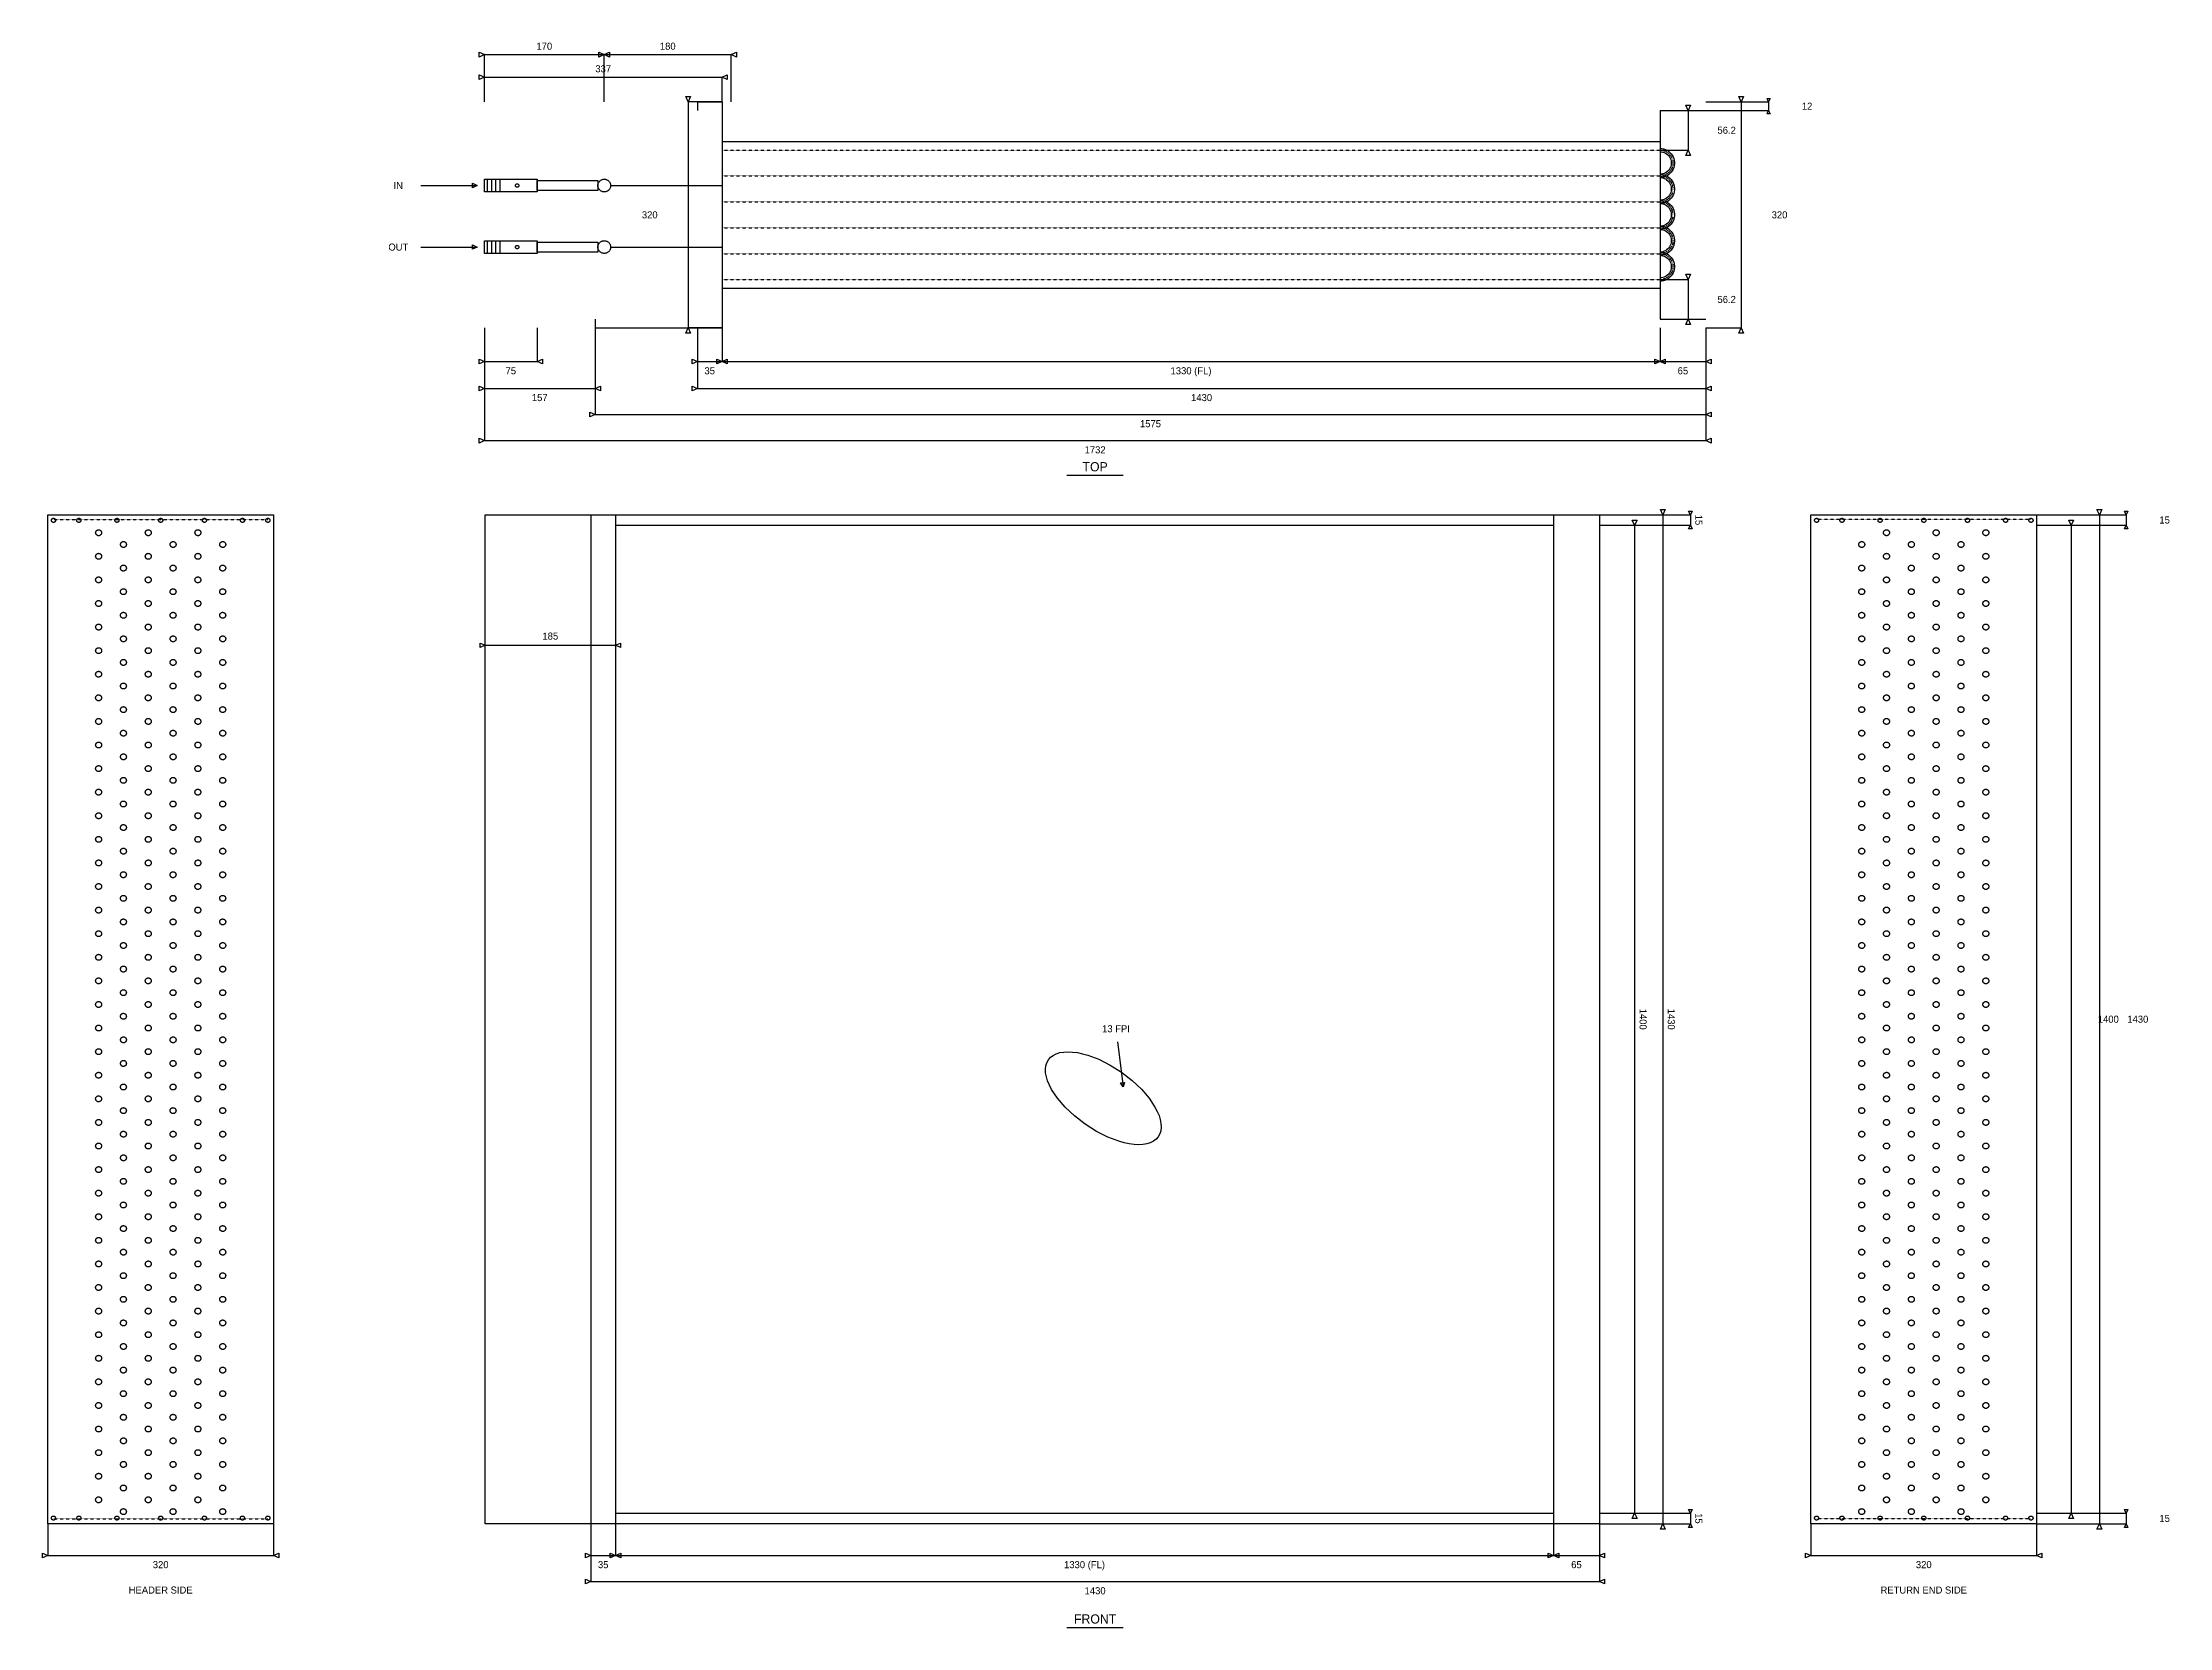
# Model space of a CAD drawing. Header units: millimetres. Extents: x 42 to 3058, y 353 to 2599.
import ezdxf
from ezdxf.enums import TextEntityAlignment as Align

# ---------------------------------------------------------------- set-up
doc = ezdxf.new("R2010")
doc.units = ezdxf.units.MM
doc.linetypes.add('DASHED', pattern=[0.5, 0.25, -0.25])
doc.layers.add('DRAWING', color=7, linetype='Continuous')
doc.layers.add('TEXT', color=7, linetype='Continuous')

msp = doc.modelspace()

# ---------------------------------------------------------------- texts
at = {"layer": 'TEXT', "true_color": 0xff6a00}
for s, p in [('170', (754, 2594)), ('180', (929, 2594)), ('337', (837.5, 2562)), ('12', (2544.5, 2509)), ('56.2', (2430.5, 2474.9)), ('320', (903.5, 2355)), ('320', (2505.5, 2355)), ('56.2', (2430.5, 2235.1)), ('75', (706.5, 2134)), ('35', (988.5, 2134)), ('1330 (FL)', (1671, 2134)), ('65', (2368.5, 2134)), ('157', (747.5, 2096)), ('1430', (1686, 2096)), ('1575', (1613.5, 2059)), ('1732', (1535, 2022)), ('15', (3051.5, 1922.5)), ('185', (762.5, 1758)), ('1400 ', (2973.5, 1215)), ('1430', (3013.5, 1215)), ('15', (3051.5, 507.5)), ('320', (210, 442)), ('35', (837.5, 442)), ('1330 (FL)', (1520, 442)), ('65', (2217.5, 442)), ('320', (2710, 442)), ('1430', (1535, 405))]:
    msp.add_text(s, height=10, dxfattribs=at).set_placement(p, align=Align.MIDDLE_CENTER)
at = {"layer": 'TEXT', "true_color": 0x111111}
for s, height, p in [('IN', 10, (547, 2396.5)), ('OUT', 10, (547, 2309.3)), ('TOP', 13, (1535, 1998)), ('13 FPI', 10, (1564.6, 1201.5)), ('HEADER SIDE', 10, (210, 406)), ('RETURN END SIDE', 10, (2710, 406)), ('FRONT', 13, (1535, 365))]:
    msp.add_text(s, height=height, dxfattribs=at).set_placement(p, align=Align.MIDDLE_CENTER)
at = {"layer": 'TEXT', "true_color": 0xff6a00}
for s, p in [('15', (2391, 1922.5)), ('1400', (2312, 1215)), ('1430', (2352, 1215)), ('15', (2391, 507.5))]:
    msp.add_text(s, height=10, rotation=-90, dxfattribs=at).set_placement(p, align=Align.MIDDLE_CENTER)

# ---------------------------------------------------------------- linework, layer by layer
at = {"layer": 'DRAWING', "linetype": 'CONTINUOUS', "true_color": 0xff6a00}
for p, q in [((669, 2515), (669, 2582)), ((669, 2582), (839, 2582)), ((839, 2515), (839, 2582)), ((839, 2515), (839, 2582)), ((839, 2582), (1019, 2582)), ((1019, 2515), (1019, 2582)), ((669, 2515), (669, 2550)), ((669, 2550), (1006, 2550)), ((1006, 2515), (1006, 2550)), ((1006, 2515), (958, 2515)), ((958, 2515), (958, 2195)), ((2401, 2515), (2451, 2515)), ((2401, 2515), (2490, 2515)), ((2451, 2515), (2451, 2195)), ((2490, 2515), (2490, 2503)), ((2336, 2503), (2376, 2503)), ((2376, 2503), (2376, 2446.8)), ((2401, 2503), (2490, 2503)), ((2336, 2446.8), (2376, 2446.8)), ((579, 2396.5), (659, 2396.5)), ((579, 2309.3), (659, 2309.3)), ((2336, 2263.2), (2376, 2263.2)), ((2376, 2263.2), (2376, 2207)), ((2336, 2207), (2376, 2207)), ((669, 2195), (669, 2147)), ((669, 2195), (669, 2035)), ((669, 2195), (669, 2109)), ((744, 2195), (744, 2147)), ((826, 2195), (826, 2072)), ((826, 2195), (826, 2109)), ((1006, 2195), (958, 2195)), ((971, 2195), (971, 2109)), ((971, 2195), (971, 2147)), ((1006, 2195), (1006, 2147)), ((1006, 2195), (1006, 2147)), ((2336, 2195), (2336, 2147)), ((2336, 2195), (2336, 2147)), ((2401, 2195), (2401, 2109)), ((2401, 2195), (2401, 2072)), ((2401, 2195), (2401, 2035)), ((2401, 2195), (2401, 2147)), ((2401, 2195), (2451, 2195)), ((669, 2147), (744, 2147)), ((971, 2147), (1006, 2147)), ((1006, 2147), (2336, 2147)), ((2336, 2147), (2401, 2147)), ((669, 2109), (826, 2109)), ((971, 2109), (2401, 2109)), ((826, 2072), (2401, 2072)), ((669, 2035), (2401, 2035)), ((2250, 1930), (2340, 1930)), ((2250, 1930), (2379, 1930)), ((2250, 1915), (2300, 1915)), ((2250, 1915), (2379, 1915)), ((2300, 1915), (2300, 515)), ((2340, 1930), (2340, 500)), ((2379, 1930), (2379, 1915)), ((2870, 1930), (2959, 1930)), ((2870, 1930), (2997, 1930)), ((2870, 1915), (2919, 1915)), ((2870, 1915), (2997, 1915)), ((2919, 1915), (2919, 515)), ((2959, 1930), (2959, 500)), ((2997, 1930), (2997, 1915)), ((670, 1745), (855, 1745)), ((1566.6, 1183), (1574.6, 1119)), ((2250, 515), (2300, 515)), ((2250, 515), (2379, 515)), ((2379, 515), (2379, 500)), ((2870, 515), (2919, 515)), ((2870, 515), (2997, 515)), ((2997, 515), (2997, 500)), ((50, 500), (50, 455)), ((370, 500), (370, 455)), ((820, 500), (820, 455)), ((820, 500), (820, 418)), ((855, 500), (855, 455)), ((855, 500), (855, 455)), ((2185, 500), (2185, 455)), ((2185, 500), (2185, 455)), ((2250, 500), (2250, 455)), ((2250, 500), (2250, 418)), ((2250, 500), (2340, 500)), ((2250, 500), (2379, 500)), ((2550, 500), (2550, 455)), ((2870, 500), (2870, 455)), ((2870, 500), (2959, 500)), ((2870, 500), (2997, 500)), ((50, 455), (370, 455)), ((820, 455), (855, 455)), ((855, 455), (2185, 455)), ((2185, 455), (2250, 455)), ((2550, 455), (2870, 455)), ((820, 418), (2250, 418))]:
    msp.add_line(p, q, dxfattribs=at)
at = {"layer": 'DRAWING', "linetype": 'CONTINUOUS', "true_color": 0x111111}
for p, q in [((971, 2515), (1006, 2515)), ((971, 2515), (971, 2503)), ((1006, 2515), (1006, 2195)), ((2336, 2503), (2336, 2207)), ((2336, 2503), (2401, 2503)), ((1006, 2458.8), (2336, 2458.8)), ((2336, 2446.8), (2336, 2263.2)), ((669, 2405.5), (744, 2405.5)), ((669, 2387.5), (669, 2405.5)), ((744, 2387.5), (669, 2387.5)), ((673, 2405.5), (673, 2387.5)), ((679, 2405.5), (679, 2387.5)), ((685, 2405.5), (685, 2387.5)), ((691, 2405.5), (691, 2387.5)), ((744, 2405.5), (744, 2387.5)), ((744, 2403.5), (830, 2403.5)), ((744, 2389.5), (744, 2403.5)), ((830, 2389.5), (744, 2389.5)), ((830, 2403.5), (830, 2389.5)), ((848, 2396.5), (1006, 2396.5)), ((669, 2318.3), (744, 2318.3)), ((669, 2300.3), (669, 2318.3)), ((744, 2300.3), (669, 2300.3)), ((673, 2318.3), (673, 2300.3)), ((679, 2318.3), (679, 2300.3)), ((685, 2318.3), (685, 2300.3)), ((691, 2318.3), (691, 2300.3)), ((744, 2318.3), (744, 2300.3)), ((744, 2316.3), (830, 2316.3)), ((744, 2302.3), (744, 2316.3)), ((830, 2302.3), (744, 2302.3)), ((830, 2316.3), (830, 2302.3)), ((848, 2309.3), (1006, 2309.3)), ((1006, 2251.2), (2336, 2251.2)), ((826, 2207), (826, 2195)), ((2336, 2207), (2401, 2207)), ((826, 2195), (1006, 2195)), ((1495, 1986), (1575, 1986)), ((50, 1930), (370, 1930)), ((50, 500), (50, 1930)), ((370, 1930), (370, 500)), ((670, 1930), (2250, 1930)), ((670, 500), (670, 1930)), ((820, 1930), (820, 500)), ((855, 1930), (855, 500)), ((855, 1915), (2185, 1915)), ((2185, 1930), (2185, 500)), ((2250, 1930), (2250, 500)), ((2550, 1930), (2870, 1930)), ((2550, 500), (2550, 1930)), ((2870, 1930), (2870, 500)), ((855, 515), (2185, 515)), ((370, 500), (50, 500)), ((2250, 500), (670, 500)), ((2870, 500), (2550, 500)), ((1495, 353), (1575, 353))]:
    msp.add_line(p, q, dxfattribs=at)
at = {"layer": 'DRAWING', "linetype": 'DASHED', "true_color": 0xff1a1a}
for p, q in [((1006, 2446.8), (2336, 2446.8)), ((1006, 2410.1), (2336, 2410.1)), ((1006, 2373.4), (2336, 2373.4)), ((1006, 2336.6), (2336, 2336.6)), ((1006, 2299.9), (2336, 2299.9)), ((1006, 2263.2), (2336, 2263.2))]:
    msp.add_line(p, q, dxfattribs=at)
at = {"layer": 'DRAWING', "linetype": 'DASHED', "true_color": 0xb000ff}
for p, q in [((58, 1923), (362, 1923)), ((2862, 1923), (2558, 1923)), ((58, 507), (362, 507)), ((2862, 507), (2558, 507))]:
    msp.add_line(p, q, dxfattribs=at)
at = {"layer": 'DRAWING', "linetype": 'CONTINUOUS', "true_color": 0xff6a00}
for points in [[(669, 2582), (661.5, 2578.6), (661.5, 2585.4)], [(839, 2582), (831.5, 2578.6), (831.5, 2585.4)], [(839, 2582), (846.5, 2585.4), (846.5, 2578.6)], [(1019, 2582), (1026.5, 2585.4), (1026.5, 2578.6)], [(669, 2550), (661.5, 2546.6), (661.5, 2553.4)], [(1006, 2550), (1013.5, 2553.4), (1013.5, 2546.6)], [(958, 2515), (954.6, 2522.5), (961.4, 2522.5)], [(2376, 2503), (2372.6, 2510.5), (2379.4, 2510.5)], [(2451, 2515), (2447.6, 2522.5), (2454.4, 2522.5)], [(2490, 2515), (2487.8, 2519.8), (2492.2, 2519.8)], [(2490, 2503), (2492.2, 2498.2), (2487.8, 2498.2)], [(2376, 2446.8), (2379.4, 2439.3), (2372.6, 2439.3)], [(659, 2396.5), (652, 2393.4), (652, 2399.7)], [(659, 2309.3), (652, 2306.2), (652, 2312.5)], [(2376, 2263.2), (2372.6, 2270.7), (2379.4, 2270.7)], [(2376, 2207), (2379.4, 2199.5), (2372.6, 2199.5)], [(958, 2195), (961.4, 2187.5), (954.6, 2187.5)], [(2451, 2195), (2454.4, 2187.5), (2447.6, 2187.5)], [(669, 2147), (661.5, 2143.6), (661.5, 2150.4)], [(744, 2147), (751.5, 2150.4), (751.5, 2143.6)], [(971, 2147), (963.5, 2143.6), (963.5, 2150.4)], [(1006, 2147), (998.5, 2143.6), (998.5, 2150.4)], [(1006, 2147), (1013.5, 2150.4), (1013.5, 2143.6)], [(2336, 2147), (2328.5, 2143.6), (2328.5, 2150.4)], [(2336, 2147), (2343.5, 2150.4), (2343.5, 2143.6)], [(2401, 2147), (2408.5, 2150.4), (2408.5, 2143.6)], [(669, 2109), (661.5, 2105.6), (661.5, 2112.4)], [(826, 2109), (833.5, 2112.4), (833.5, 2105.6)], [(971, 2109), (963.5, 2105.6), (963.5, 2112.4)], [(2401, 2109), (2408.5, 2112.4), (2408.5, 2105.6)], [(826, 2072), (818.5, 2068.6), (818.5, 2075.4)], [(2401, 2072), (2408.5, 2075.4), (2408.5, 2068.6)], [(669, 2035), (661.5, 2031.6), (661.5, 2038.4)], [(2401, 2035), (2408.5, 2038.4), (2408.5, 2031.6)], [(2340, 1930), (2336.6, 1937.5), (2343.4, 1937.5)], [(2379, 1930), (2376.6, 1935.2), (2381.4, 1935.2)], [(2959, 1930), (2955.6, 1937.5), (2962.4, 1937.5)], [(2997, 1930), (2994.6, 1935.2), (2999.4, 1935.2)], [(2300, 1915), (2296.6, 1922.5), (2303.4, 1922.5)], [(2379, 1915), (2381.4, 1909.8), (2376.6, 1909.8)], [(2919, 1915), (2915.6, 1922.5), (2922.4, 1922.5)], [(2997, 1915), (2999.4, 1909.8), (2994.6, 1909.8)], [(670, 1745), (663.2, 1741.9), (663.2, 1748.1)], [(855, 1745), (861.8, 1748.1), (861.8, 1741.9)], [(1574.6, 1119), (1571.1, 1124.8), (1576.6, 1125.5)], [(2300, 515), (2303.4, 507.5), (2296.6, 507.5)], [(2379, 515), (2376.6, 520.2), (2381.4, 520.2)], [(2919, 515), (2922.4, 507.5), (2915.6, 507.5)], [(2997, 515), (2994.6, 520.2), (2999.4, 520.2)], [(2340, 500), (2343.4, 492.5), (2336.6, 492.5)], [(2379, 500), (2381.4, 494.8), (2376.6, 494.8)], [(2959, 500), (2962.4, 492.5), (2955.6, 492.5)], [(2997, 500), (2999.4, 494.8), (2994.6, 494.8)], [(50, 455), (42.5, 451.6), (42.5, 458.4)], [(370, 455), (377.5, 458.4), (377.5, 451.6)], [(820, 455), (812.5, 451.6), (812.5, 458.4)], [(855, 455), (847.5, 451.6), (847.5, 458.4)], [(855, 455), (862.5, 458.4), (862.5, 451.6)], [(2185, 455), (2177.5, 451.6), (2177.5, 458.4)], [(2185, 455), (2192.5, 458.4), (2192.5, 451.6)], [(2250, 455), (2257.5, 458.4), (2257.5, 451.6)], [(2550, 455), (2542.5, 451.6), (2542.5, 458.4)], [(2870, 455), (2877.5, 458.4), (2877.5, 451.6)], [(820, 418), (812.5, 414.6), (812.5, 421.4)], [(2250, 418), (2257.5, 421.4), (2257.5, 414.6)]]:
    msp.add_lwpolyline(points, close=True, dxfattribs=at)
at = {"layer": 'DRAWING', "linetype": 'CONTINUOUS', "true_color": 0x111111}
for points in [[(2336, 2449.1), (2338.6, 2448.9), (2341.1, 2448.5), (2343.6, 2447.6), (2346, 2446.5), (2348.1, 2445.2), (2350.1, 2443.5), (2351.9, 2441.6), (2353.4, 2439.5), (2354.7, 2437.2), (2355.6, 2434.8), (2356.3, 2432.3), (2356.6, 2429.7), (2356.6, 2427.1), (2356.3, 2424.6), (2355.6, 2422.1), (2354.7, 2419.6), (2353.4, 2417.4), (2351.9, 2415.3), (2350.1, 2413.4), (2348.1, 2411.7), (2346, 2410.3), (2343.6, 2409.2), (2341.1, 2408.4), (2338.6, 2407.9), (2336, 2407.8)], [(2336, 2444.5), (2338, 2444.4), (2340, 2444), (2341.9, 2443.4), (2343.7, 2442.5), (2345.4, 2441.4), (2347, 2440.1), (2348.4, 2438.7), (2349.6, 2437), (2350.5, 2435.3), (2351.3, 2433.4), (2351.8, 2431.4), (2352, 2429.4), (2352, 2427.4), (2351.8, 2425.4), (2351.3, 2423.5), (2350.5, 2421.6), (2349.6, 2419.8), (2348.4, 2418.2), (2347, 2416.7), (2345.4, 2415.4), (2343.7, 2414.4), (2341.9, 2413.5), (2340, 2412.9), (2338, 2412.5), (2336, 2412.4)], [(2336, 2412.4), (2338.6, 2412.2), (2341.1, 2411.7), (2343.6, 2410.9), (2346, 2409.8), (2348.1, 2408.4), (2350.1, 2406.8), (2351.9, 2404.9), (2353.4, 2402.8), (2354.7, 2400.5), (2355.6, 2398.1), (2356.3, 2395.6), (2356.6, 2393), (2356.6, 2390.4), (2356.3, 2387.8), (2355.6, 2385.3), (2354.7, 2382.9), (2353.4, 2380.6), (2351.9, 2378.6), (2350.1, 2376.7), (2348.1, 2375), (2346, 2373.6), (2343.6, 2372.5), (2341.1, 2371.7), (2338.6, 2371.2), (2336, 2371.1)], [(2336, 2407.8), (2338, 2407.7), (2340, 2407.3), (2341.9, 2406.7), (2343.7, 2405.8), (2345.4, 2404.7), (2347, 2403.4), (2348.4, 2402), (2349.6, 2400.3), (2350.5, 2398.6), (2351.3, 2396.7), (2351.8, 2394.7), (2352, 2392.7), (2352, 2390.7), (2351.8, 2388.7), (2351.3, 2386.8), (2350.5, 2384.9), (2349.6, 2383.1), (2348.4, 2381.5), (2347, 2380), (2345.4, 2378.7), (2343.7, 2377.6), (2341.9, 2376.8), (2340, 2376.2), (2338, 2375.8), (2336, 2375.7)], [(2336, 2375.7), (2338.6, 2375.5), (2341.1, 2375), (2343.6, 2374.2), (2346, 2373.1), (2348.1, 2371.7), (2350.1, 2370.1), (2351.9, 2368.2), (2353.4, 2366.1), (2354.7, 2363.8), (2355.6, 2361.4), (2356.3, 2358.9), (2356.6, 2356.3), (2356.6, 2353.7), (2356.3, 2351.1), (2355.6, 2348.6), (2354.7, 2346.2), (2353.4, 2343.9), (2351.9, 2341.8), (2350.1, 2339.9), (2348.1, 2338.3), (2346, 2336.9), (2343.6, 2335.8), (2341.1, 2335), (2338.6, 2334.5), (2336, 2334.3)], [(2336, 2371.1), (2338, 2370.9), (2340, 2370.6), (2341.9, 2369.9), (2343.7, 2369.1), (2345.4, 2368), (2347, 2366.7), (2348.4, 2365.2), (2349.6, 2363.6), (2350.5, 2361.8), (2351.3, 2360), (2351.8, 2358), (2352, 2356), (2352, 2354), (2351.8, 2352), (2351.3, 2350), (2350.5, 2348.2), (2349.6, 2346.4), (2348.4, 2344.8), (2347, 2343.3), (2345.4, 2342), (2343.7, 2340.9), (2341.9, 2340.1), (2340, 2339.4), (2338, 2339.1), (2336, 2338.9)], [(2336, 2338.9), (2338.6, 2338.8), (2341.1, 2338.3), (2343.6, 2337.5), (2346, 2336.4), (2348.1, 2335), (2350.1, 2333.3), (2351.9, 2331.4), (2353.4, 2329.4), (2354.7, 2327.1), (2355.6, 2324.7), (2356.3, 2322.2), (2356.6, 2319.6), (2356.6, 2317), (2356.3, 2314.4), (2355.6, 2311.9), (2354.7, 2309.5), (2353.4, 2307.2), (2351.9, 2305.1), (2350.1, 2303.2), (2348.1, 2301.6), (2346, 2300.2), (2343.6, 2299.1), (2341.1, 2298.3), (2338.6, 2297.8), (2336, 2297.6)], [(2336, 2334.3), (2338, 2334.2), (2340, 2333.8), (2341.9, 2333.2), (2343.7, 2332.4), (2345.4, 2331.3), (2347, 2330), (2348.4, 2328.5), (2349.6, 2326.9), (2350.5, 2325.1), (2351.3, 2323.2), (2351.8, 2321.3), (2352, 2319.3), (2352, 2317.3), (2351.8, 2315.3), (2351.3, 2313.3), (2350.5, 2311.4), (2349.6, 2309.7), (2348.4, 2308), (2347, 2306.6), (2345.4, 2305.3), (2343.7, 2304.2), (2341.9, 2303.3), (2340, 2302.7), (2338, 2302.3), (2336, 2302.2)], [(2336, 2302.2), (2338.6, 2302.1), (2341.1, 2301.6), (2343.6, 2300.8), (2346, 2299.7), (2348.1, 2298.3), (2350.1, 2296.6), (2351.9, 2294.7), (2353.4, 2292.6), (2354.7, 2290.4), (2355.6, 2287.9), (2356.3, 2285.4), (2356.6, 2282.9), (2356.6, 2280.3), (2356.3, 2277.7), (2355.6, 2275.2), (2354.7, 2272.8), (2353.4, 2270.5), (2351.9, 2268.4), (2350.1, 2266.5), (2348.1, 2264.8), (2346, 2263.5), (2343.6, 2262.4), (2341.1, 2261.5), (2338.6, 2261.1), (2336, 2260.9)], [(2336, 2297.6), (2338, 2297.5), (2340, 2297.1), (2341.9, 2296.5), (2343.7, 2295.6), (2345.4, 2294.6), (2347, 2293.3), (2348.4, 2291.8), (2349.6, 2290.2), (2350.5, 2288.4), (2351.3, 2286.5), (2351.8, 2284.6), (2352, 2282.6), (2352, 2280.6), (2351.8, 2278.6), (2351.3, 2276.6), (2350.5, 2274.7), (2349.6, 2273), (2348.4, 2271.3), (2347, 2269.9), (2345.4, 2268.6), (2343.7, 2267.5), (2341.9, 2266.6), (2340, 2266), (2338, 2265.6), (2336, 2265.5)]]:
    msp.add_lwpolyline(points, dxfattribs=at)
at = {"layer": 'DRAWING', "linetype": 'DASHED', "true_color": 0xff1a1a}
for points in [[(2336, 2446.8), (2338.3, 2446.7), (2340.6, 2446.2), (2342.8, 2445.5), (2344.8, 2444.5), (2346.8, 2443.3), (2348.6, 2441.8), (2350.1, 2440.1), (2351.5, 2438.3), (2352.6, 2436.3), (2353.5, 2434.1), (2354, 2431.9), (2354.3, 2429.6), (2354.3, 2427.3), (2354, 2425), (2353.5, 2422.8), (2352.6, 2420.6), (2351.5, 2418.6), (2350.1, 2416.7), (2348.6, 2415.1), (2346.8, 2413.6), (2344.8, 2412.4), (2342.8, 2411.4), (2340.6, 2410.7), (2338.3, 2410.2), (2336, 2410.1)], [(2336, 2410.1), (2338.3, 2409.9), (2340.6, 2409.5), (2342.8, 2408.8), (2344.8, 2407.8), (2346.8, 2406.6), (2348.6, 2405.1), (2350.1, 2403.4), (2351.5, 2401.6), (2352.6, 2399.5), (2353.5, 2397.4), (2354, 2395.2), (2354.3, 2392.9), (2354.3, 2390.6), (2354, 2388.3), (2353.5, 2386), (2352.6, 2383.9), (2351.5, 2381.9), (2350.1, 2380), (2348.6, 2378.3), (2346.8, 2376.9), (2344.8, 2375.6), (2342.8, 2374.6), (2340.6, 2373.9), (2338.3, 2373.5), (2336, 2373.4)], [(2336, 2373.4), (2338.3, 2373.2), (2340.6, 2372.8), (2342.8, 2372.1), (2344.8, 2371.1), (2346.8, 2369.9), (2348.6, 2368.4), (2350.1, 2366.7), (2351.5, 2364.8), (2352.6, 2362.8), (2353.5, 2360.7), (2354, 2358.4), (2354.3, 2356.2), (2354.3, 2353.8), (2354, 2351.6), (2353.5, 2349.3), (2352.6, 2347.2), (2351.5, 2345.2), (2350.1, 2343.3), (2348.6, 2341.6), (2346.8, 2340.1), (2344.8, 2338.9), (2342.8, 2337.9), (2340.6, 2337.2), (2338.3, 2336.8), (2336, 2336.6)], [(2336, 2336.6), (2338.3, 2336.5), (2340.6, 2336.1), (2342.8, 2335.4), (2344.8, 2334.4), (2346.8, 2333.1), (2348.6, 2331.7), (2350.1, 2330), (2351.5, 2328.1), (2352.6, 2326.1), (2353.5, 2324), (2354, 2321.7), (2354.3, 2319.4), (2354.3, 2317.1), (2354, 2314.8), (2353.5, 2312.6), (2352.6, 2310.5), (2351.5, 2308.4), (2350.1, 2306.6), (2348.6, 2304.9), (2346.8, 2303.4), (2344.8, 2302.2), (2342.8, 2301.2), (2340.6, 2300.5), (2338.3, 2300.1), (2336, 2299.9)], [(2336, 2299.9), (2338.3, 2299.8), (2340.6, 2299.3), (2342.8, 2298.6), (2344.8, 2297.6), (2346.8, 2296.4), (2348.6, 2294.9), (2350.1, 2293.3), (2351.5, 2291.4), (2352.6, 2289.4), (2353.5, 2287.2), (2354, 2285), (2354.3, 2282.7), (2354.3, 2280.4), (2354, 2278.1), (2353.5, 2275.9), (2352.6, 2273.7), (2351.5, 2271.7), (2350.1, 2269.9), (2348.6, 2268.2), (2346.8, 2266.7), (2344.8, 2265.5), (2342.8, 2264.5), (2340.6, 2263.8), (2338.3, 2263.3), (2336, 2263.2)]]:
    msp.add_lwpolyline(points, dxfattribs=at)
at = {"layer": 'DRAWING', "linetype": 'CONTINUOUS', "true_color": 0x111111}
for points in [[(717.9, 2396.5), (717.9, 2396.3), (717.9, 2396.1), (717.8, 2395.9), (717.8, 2395.7), (717.7, 2395.5), (717.6, 2395.3), (717.5, 2395.1), (717.3, 2395), (717.2, 2394.8), (717, 2394.7), (716.9, 2394.6), (716.7, 2394.4), (716.5, 2394.3), (716.3, 2394.3), (716.1, 2394.2), (715.9, 2394.2), (715.7, 2394.1), (715.5, 2394.1), (715.3, 2394.1), (715.1, 2394.2), (714.9, 2394.2), (714.7, 2394.3), (714.5, 2394.3), (714.3, 2394.4), (714.1, 2394.6), (714, 2394.7), (713.8, 2394.8), (713.7, 2395), (713.5, 2395.1), (713.4, 2395.3), (713.3, 2395.5), (713.2, 2395.7), (713.2, 2395.9), (713.1, 2396.1), (713.1, 2396.3), (713.1, 2396.5), (713.1, 2396.7), (713.1, 2396.9), (713.2, 2397.1), (713.2, 2397.3), (713.3, 2397.5), (713.4, 2397.7), (713.5, 2397.9), (713.7, 2398.1), (713.8, 2398.2), (714, 2398.4), (714.1, 2398.5), (714.3, 2398.6), (714.5, 2398.7), (714.7, 2398.8), (714.9, 2398.8), (715.1, 2398.9), (715.3, 2398.9), (715.5, 2398.9), (715.7, 2398.9), (715.9, 2398.9), (716.1, 2398.8), (716.3, 2398.8), (716.5, 2398.7), (716.7, 2398.6), (716.9, 2398.5), (717, 2398.4), (717.2, 2398.2), (717.3, 2398.1), (717.5, 2397.9), (717.6, 2397.7), (717.7, 2397.5), (717.8, 2397.3), (717.8, 2397.1), (717.9, 2396.9), (717.9, 2396.7), (717.9, 2396.5)], [(848, 2396.5), (848, 2395.7), (847.9, 2395), (847.7, 2394.2), (847.5, 2393.4), (847.2, 2392.7), (846.8, 2392), (846.4, 2391.4), (845.9, 2390.7), (845.4, 2390.2), (844.8, 2389.6), (844.2, 2389.1), (843.5, 2388.7), (842.8, 2388.4), (842.1, 2388.1), (841.3, 2387.8), (840.6, 2387.7), (839.8, 2387.6), (839, 2387.5), (838.2, 2387.6), (837.4, 2387.7), (836.7, 2387.8), (835.9, 2388.1), (835.2, 2388.4), (834.5, 2388.7), (833.8, 2389.1), (833.2, 2389.6), (832.6, 2390.2), (832.1, 2390.7), (831.6, 2391.4), (831.2, 2392), (830.8, 2392.7), (830.5, 2393.4), (830.3, 2394.2), (830.1, 2395), (830, 2395.7), (830, 2396.5), (830, 2397.3), (830.1, 2398.1), (830.3, 2398.8), (830.5, 2399.6), (830.8, 2400.3), (831.2, 2401), (831.6, 2401.7), (832.1, 2402.3), (832.6, 2402.9), (833.2, 2403.4), (833.8, 2403.9), (834.5, 2404.3), (835.2, 2404.7), (835.9, 2405), (836.7, 2405.2), (837.4, 2405.4), (838.2, 2405.5), (839, 2405.5), (839.8, 2405.5), (840.6, 2405.4), (841.3, 2405.2), (842.1, 2405), (842.8, 2404.7), (843.5, 2404.3), (844.2, 2403.9), (844.8, 2403.4), (845.4, 2402.9), (845.9, 2402.3), (846.4, 2401.7), (846.8, 2401), (847.2, 2400.3), (847.5, 2399.6), (847.7, 2398.8), (847.9, 2398.1), (848, 2397.3), (848, 2396.5)], [(717.9, 2309.3), (717.9, 2309.1), (717.9, 2308.9), (717.8, 2308.7), (717.8, 2308.5), (717.7, 2308.3), (717.6, 2308.1), (717.5, 2308), (717.3, 2307.8), (717.2, 2307.6), (717, 2307.5), (716.9, 2307.4), (716.7, 2307.2), (716.5, 2307.2), (716.3, 2307.1), (716.1, 2307), (715.9, 2307), (715.7, 2306.9), (715.5, 2306.9), (715.3, 2306.9), (715.1, 2307), (714.9, 2307), (714.7, 2307.1), (714.5, 2307.2), (714.3, 2307.2), (714.1, 2307.4), (714, 2307.5), (713.8, 2307.6), (713.7, 2307.8), (713.5, 2308), (713.4, 2308.1), (713.3, 2308.3), (713.2, 2308.5), (713.2, 2308.7), (713.1, 2308.9), (713.1, 2309.1), (713.1, 2309.3), (713.1, 2309.5), (713.1, 2309.7), (713.2, 2309.9), (713.2, 2310.1), (713.3, 2310.3), (713.4, 2310.5), (713.5, 2310.7), (713.7, 2310.9), (713.8, 2311), (714, 2311.2), (714.1, 2311.3), (714.3, 2311.4), (714.5, 2311.5), (714.7, 2311.6), (714.9, 2311.6), (715.1, 2311.7), (715.3, 2311.7), (715.5, 2311.7), (715.7, 2311.7), (715.9, 2311.7), (716.1, 2311.6), (716.3, 2311.6), (716.5, 2311.5), (716.7, 2311.4), (716.9, 2311.3), (717, 2311.2), (717.2, 2311), (717.3, 2310.9), (717.5, 2310.7), (717.6, 2310.5), (717.7, 2310.3), (717.8, 2310.1), (717.8, 2309.9), (717.9, 2309.7), (717.9, 2309.5), (717.9, 2309.3)], [(848, 2309.3), (848, 2308.5), (847.9, 2307.8), (847.7, 2307), (847.5, 2306.2), (847.2, 2305.5), (846.8, 2304.8), (846.4, 2304.2), (845.9, 2303.5), (845.4, 2303), (844.8, 2302.4), (844.2, 2302), (843.5, 2301.5), (842.8, 2301.2), (842.1, 2300.9), (841.3, 2300.6), (840.6, 2300.5), (839.8, 2300.4), (839, 2300.3), (838.2, 2300.4), (837.4, 2300.5), (836.7, 2300.6), (835.9, 2300.9), (835.2, 2301.2), (834.5, 2301.5), (833.8, 2302), (833.2, 2302.4), (832.6, 2303), (832.1, 2303.5), (831.6, 2304.2), (831.2, 2304.8), (830.8, 2305.5), (830.5, 2306.2), (830.3, 2307), (830.1, 2307.8), (830, 2308.5), (830, 2309.3), (830, 2310.1), (830.1, 2310.9), (830.3, 2311.7), (830.5, 2312.4), (830.8, 2313.1), (831.2, 2313.8), (831.6, 2314.5), (832.1, 2315.1), (832.6, 2315.7), (833.2, 2316.2), (833.8, 2316.7), (834.5, 2317.1), (835.2, 2317.5), (835.9, 2317.8), (836.7, 2318), (837.4, 2318.2), (838.2, 2318.3), (839, 2318.3), (839.8, 2318.3), (840.6, 2318.2), (841.3, 2318), (842.1, 2317.8), (842.8, 2317.5), (843.5, 2317.1), (844.2, 2316.7), (844.8, 2316.2), (845.4, 2315.7), (845.9, 2315.1), (846.4, 2314.5), (846.8, 2313.8), (847.2, 2313.1), (847.5, 2312.4), (847.7, 2311.7), (847.9, 2310.9), (848, 2310.1), (848, 2309.3)], [(60.9, 1922), (60.9, 1921.7), (60.9, 1921.5), (60.8, 1921.2), (60.7, 1921), (60.6, 1920.8), (60.5, 1920.5), (60.4, 1920.3), (60.2, 1920.1), (60.1, 1919.9), (59.9, 1919.8), (59.7, 1919.6), (59.5, 1919.5), (59.2, 1919.4), (59, 1919.3), (58.8, 1919.2), (58.5, 1919.1), (58.3, 1919.1), (58, 1919.1), (57.7, 1919.1), (57.5, 1919.1), (57.2, 1919.2), (57, 1919.3), (56.8, 1919.4), (56.5, 1919.5), (56.3, 1919.6), (56.1, 1919.8), (55.9, 1919.9), (55.8, 1920.1), (55.6, 1920.3), (55.5, 1920.5), (55.4, 1920.8), (55.3, 1921), (55.2, 1921.2), (55.1, 1921.5), (55.1, 1921.7), (55.1, 1922), (55.1, 1922.3), (55.1, 1922.5), (55.2, 1922.8), (55.3, 1923), (55.4, 1923.2), (55.5, 1923.5), (55.6, 1923.7), (55.8, 1923.9), (55.9, 1924.1), (56.1, 1924.2), (56.3, 1924.4), (56.5, 1924.5), (56.8, 1924.6), (57, 1924.7), (57.2, 1924.8), (57.5, 1924.9), (57.7, 1924.9), (58, 1924.9), (58.3, 1924.9), (58.5, 1924.9), (58.8, 1924.8), (59, 1924.7), (59.2, 1924.6), (59.5, 1924.5), (59.7, 1924.4), (59.9, 1924.2), (60.1, 1924.1), (60.2, 1923.9), (60.4, 1923.7), (60.5, 1923.5), (60.6, 1923.2), (60.7, 1923), (60.8, 1922.8), (60.9, 1922.5), (60.9, 1922.3), (60.9, 1922)], [(96.9, 1922), (96.9, 1921.7), (96.9, 1921.5), (96.8, 1921.2), (96.7, 1921), (96.6, 1920.8), (96.5, 1920.5), (96.4, 1920.3), (96.2, 1920.1), (96.1, 1919.9), (95.9, 1919.8), (95.7, 1919.6), (95.5, 1919.5), (95.2, 1919.4), (95, 1919.3), (94.8, 1919.2), (94.5, 1919.1), (94.3, 1919.1), (94, 1919.1), (93.7, 1919.1), (93.5, 1919.1), (93.2, 1919.2), (93, 1919.3), (92.8, 1919.4), (92.5, 1919.5), (92.3, 1919.6), (92.1, 1919.8), (91.9, 1919.9), (91.8, 1920.1), (91.6, 1920.3), (91.5, 1920.5), (91.4, 1920.8), (91.3, 1921), (91.2, 1921.2), (91.1, 1921.5), (91.1, 1921.7), (91.1, 1922), (91.1, 1922.3), (91.1, 1922.5), (91.2, 1922.8), (91.3, 1923), (91.4, 1923.2), (91.5, 1923.5), (91.6, 1923.7), (91.8, 1923.9), (91.9, 1924.1), (92.1, 1924.2), (92.3, 1924.4), (92.5, 1924.5), (92.8, 1924.6), (93, 1924.7), (93.2, 1924.8), (93.5, 1924.9), (93.7, 1924.9), (94, 1924.9), (94.3, 1924.9), (94.5, 1924.9), (94.8, 1924.8), (95, 1924.7), (95.2, 1924.6), (95.5, 1924.5), (95.7, 1924.4), (95.9, 1924.2), (96.1, 1924.1), (96.2, 1923.9), (96.4, 1923.7), (96.5, 1923.5), (96.6, 1923.2), (96.7, 1923), (96.8, 1922.8), (96.9, 1922.5), (96.9, 1922.3), (96.9, 1922)], [(126.2, 1904.5), (126.2, 1904.1), (126.1, 1903.8), (126.1, 1903.4), (125.9, 1903), (125.8, 1902.7), (125.6, 1902.4), (125.4, 1902.1), (125.2, 1901.8), (125, 1901.5), (124.7, 1901.3), (124.4, 1901), (124.1, 1900.8), (123.8, 1900.7), (123.4, 1900.5), (123.1, 1900.4), (122.7, 1900.3), (122.4, 1900.3), (122, 1900.3), (121.6, 1900.3), (121.3, 1900.3), (120.9, 1900.4), (120.6, 1900.5), (120.2, 1900.7), (119.9, 1900.8), (119.6, 1901), (119.3, 1901.3), (119, 1901.5), (118.8, 1901.8), (118.6, 1902.1), (118.4, 1902.4), (118.2, 1902.7), (118.1, 1903), (117.9, 1903.4), (117.9, 1903.8), (117.8, 1904.1), (117.8, 1904.5), (117.8, 1904.8), (117.9, 1905.2), (117.9, 1905.6), (118.1, 1905.9), (118.2, 1906.3), (118.4, 1906.6), (118.6, 1906.9), (118.8, 1907.2), (119, 1907.5), (119.3, 1907.7), (119.6, 1907.9), (119.9, 1908.1), (120.2, 1908.3), (120.6, 1908.4), (120.9, 1908.5), (121.3, 1908.6), (121.6, 1908.7), (122, 1908.7), (122.4, 1908.7), (122.7, 1908.6), (123.1, 1908.5), (123.4, 1908.4), (123.8, 1908.3), (124.1, 1908.1), (124.4, 1907.9), (124.7, 1907.7), (125, 1907.5), (125.2, 1907.2), (125.4, 1906.9), (125.6, 1906.6), (125.8, 1906.3), (125.9, 1905.9), (126.1, 1905.6), (126.1, 1905.2), (126.2, 1904.8), (126.2, 1904.5)], [(150.9, 1922), (150.9, 1921.7), (150.9, 1921.5), (150.8, 1921.2), (150.7, 1921), (150.6, 1920.8), (150.5, 1920.5), (150.4, 1920.3), (150.2, 1920.1), (150.1, 1919.9), (149.9, 1919.8), (149.7, 1919.6), (149.4, 1919.5), (149.2, 1919.4), (149, 1919.3), (148.8, 1919.2), (148.5, 1919.1), (148.3, 1919.1), (148, 1919.1), (147.7, 1919.1), (147.5, 1919.1), (147.2, 1919.2), (147, 1919.3), (146.8, 1919.4), (146.6, 1919.5), (146.3, 1919.6), (146.1, 1919.8), (145.9, 1919.9), (145.8, 1920.1), (145.6, 1920.3), (145.5, 1920.5), (145.4, 1920.8), (145.3, 1921), (145.2, 1921.2), (145.1, 1921.5), (145.1, 1921.7), (145.1, 1922), (145.1, 1922.3), (145.1, 1922.5), (145.2, 1922.8), (145.3, 1923), (145.4, 1923.2), (145.5, 1923.5), (145.6, 1923.7), (145.8, 1923.9), (145.9, 1924.1), (146.1, 1924.2), (146.3, 1924.4), (146.6, 1924.5), (146.8, 1924.6), (147, 1924.7), (147.2, 1924.8), (147.5, 1924.9), (147.7, 1924.9), (148, 1924.9), (148.3, 1924.9), (148.5, 1924.9), (148.8, 1924.8), (149, 1924.7), (149.2, 1924.6), (149.4, 1924.5), (149.7, 1924.4), (149.9, 1924.2), (150.1, 1924.1), (150.2, 1923.9), (150.4, 1923.7), (150.5, 1923.5), (150.6, 1923.2), (150.7, 1923), (150.8, 1922.8), (150.9, 1922.5), (150.9, 1922.3), (150.9, 1922)], [(196.6, 1904.5), (196.6, 1904.1), (196.5, 1903.8), (196.5, 1903.4), (196.3, 1903), (196.2, 1902.7), (196, 1902.4), (195.8, 1902.1), (195.6, 1901.8), (195.4, 1901.5), (195.1, 1901.3), (194.8, 1901), (194.5, 1900.8), (194.2, 1900.7), (193.8, 1900.5), (193.5, 1900.4), (193.1, 1900.3), (192.8, 1900.3), (192.4, 1900.3), (192, 1900.3), (191.7, 1900.3), (191.3, 1900.4), (191, 1900.5), (190.6, 1900.7), (190.3, 1900.8), (190, 1901), (189.7, 1901.3), (189.4, 1901.5), (189.2, 1901.8), (189, 1902.1), (188.8, 1902.4), (188.6, 1902.7), (188.5, 1903), (188.3, 1903.4), (188.3, 1903.8), (188.2, 1904.1), (188.2, 1904.5), (188.2, 1904.8), (188.3, 1905.2), (188.3, 1905.6), (188.5, 1905.9), (188.6, 1906.3), (188.8, 1906.6), (189, 1906.9), (189.2, 1907.2), (189.4, 1907.5), (189.7, 1907.7), (190, 1907.9), (190.3, 1908.1), (190.6, 1908.3), (191, 1908.4), (191.3, 1908.5), (191.7, 1908.6), (192, 1908.7), (192.4, 1908.7), (192.8, 1908.7), (193.1, 1908.6), (193.5, 1908.5), (193.8, 1908.4), (194.2, 1908.3), (194.5, 1908.1), (194.8, 1907.9), (195.1, 1907.7), (195.4, 1907.5), (195.6, 1907.2), (195.8, 1906.9), (196, 1906.6), (196.2, 1906.3), (196.3, 1905.9), (196.5, 1905.6), (196.5, 1905.2), (196.6, 1904.8), (196.6, 1904.5)], [(212.9, 1922), (212.9, 1921.7), (212.9, 1921.5), (212.8, 1921.2), (212.7, 1921), (212.6, 1920.8), (212.5, 1920.5), (212.4, 1920.3), (212.2, 1920.1), (212.1, 1919.9), (211.9, 1919.8), (211.7, 1919.6), (211.4, 1919.5), (211.2, 1919.4), (211, 1919.3), (210.8, 1919.2), (210.5, 1919.1), (210.3, 1919.1), (210, 1919.1), (209.7, 1919.1), (209.5, 1919.1), (209.2, 1919.2), (209, 1919.3), (208.8, 1919.4), (208.6, 1919.5), (208.3, 1919.6), (208.1, 1919.8), (207.9, 1919.9), (207.8, 1920.1), (207.6, 1920.3), (207.5, 1920.5), (207.4, 1920.8), (207.3, 1921), (207.2, 1921.2), (207.1, 1921.5), (207.1, 1921.7), (207.1, 1922), (207.1, 1922.3), (207.1, 1922.5), (207.2, 1922.8), (207.3, 1923), (207.4, 1923.2), (207.5, 1923.5), (207.6, 1923.7), (207.8, 1923.9), (207.9, 1924.1), (208.1, 1924.2), (208.3, 1924.4), (208.6, 1924.5), (208.8, 1924.6), (209, 1924.7), (209.2, 1924.8), (209.5, 1924.9), (209.7, 1924.9), (210, 1924.9), (210.3, 1924.9), (210.5, 1924.9), (210.8, 1924.8), (211, 1924.7), (211.2, 1924.6), (211.4, 1924.5), (211.7, 1924.4), (211.9, 1924.2), (212.1, 1924.1), (212.2, 1923.9), (212.4, 1923.7), (212.5, 1923.5), (212.6, 1923.2), (212.7, 1923), (212.8, 1922.8), (212.9, 1922.5), (212.9, 1922.3), (212.9, 1922)], [(267, 1904.5), (267, 1904.1), (266.9, 1903.8), (266.9, 1903.4), (266.7, 1903), (266.6, 1902.7), (266.4, 1902.4), (266.2, 1902.1), (266, 1901.8), (265.8, 1901.5), (265.5, 1901.3), (265.2, 1901), (264.9, 1900.8), (264.6, 1900.7), (264.2, 1900.5), (263.9, 1900.4), (263.5, 1900.3), (263.2, 1900.3), (262.8, 1900.3), (262.4, 1900.3), (262.1, 1900.3), (261.7, 1900.4), (261.4, 1900.5), (261, 1900.7), (260.7, 1900.8), (260.4, 1901), (260.1, 1901.3), (259.8, 1901.5), (259.6, 1901.8), (259.4, 1902.1), (259.2, 1902.4), (259, 1902.7), (258.9, 1903), (258.7, 1903.4), (258.7, 1903.8), (258.6, 1904.1), (258.6, 1904.5), (258.6, 1904.8), (258.7, 1905.2), (258.7, 1905.6), (258.9, 1905.9), (259, 1906.3), (259.2, 1906.6), (259.4, 1906.9), (259.6, 1907.2), (259.8, 1907.5), (260.1, 1907.7), (260.4, 1907.9), (260.7, 1908.1), (261, 1908.3), (261.4, 1908.4), (261.7, 1908.5), (262.1, 1908.6), (262.4, 1908.7), (262.8, 1908.7), (263.2, 1908.7), (263.5, 1908.6), (263.9, 1908.5), (264.2, 1908.4), (264.6, 1908.3), (264.9, 1908.1), (265.2, 1907.9), (265.5, 1907.7), (265.8, 1907.5), (266, 1907.2), (266.2, 1906.9), (266.4, 1906.6), (266.6, 1906.3), (266.7, 1905.9), (266.9, 1905.6), (266.9, 1905.2), (267, 1904.8), (267, 1904.5)], [(274.9, 1922), (274.9, 1921.7), (274.9, 1921.5), (274.8, 1921.2), (274.7, 1921), (274.6, 1920.8), (274.5, 1920.5), (274.4, 1920.3), (274.2, 1920.1), (274.1, 1919.9), (273.9, 1919.8), (273.7, 1919.6), (273.4, 1919.5), (273.2, 1919.4), (273, 1919.3), (272.8, 1919.2), (272.5, 1919.1), (272.3, 1919.1), (272, 1919.1), (271.7, 1919.1), (271.5, 1919.1), (271.2, 1919.2), (271, 1919.3), (270.8, 1919.4), (270.6, 1919.5), (270.3, 1919.6), (270.1, 1919.8), (269.9, 1919.9), (269.8, 1920.1), (269.6, 1920.3), (269.5, 1920.5), (269.4, 1920.8), (269.3, 1921), (269.2, 1921.2), (269.1, 1921.5), (269.1, 1921.7), (269.1, 1922), (269.1, 1922.3), (269.1, 1922.5), (269.2, 1922.8), (269.3, 1923), (269.4, 1923.2), (269.5, 1923.5), (269.6, 1923.7), (269.8, 1923.9), (269.9, 1924.1), (270.1, 1924.2), (270.3, 1924.4), (270.6, 1924.5), (270.8, 1924.6), (271, 1924.7), (271.2, 1924.8), (271.5, 1924.9), (271.7, 1924.9), (272, 1924.9), (272.3, 1924.9), (272.5, 1924.9), (272.8, 1924.8), (273, 1924.7), (273.2, 1924.6), (273.4, 1924.5), (273.7, 1924.4), (273.9, 1924.2), (274.1, 1924.1), (274.2, 1923.9), (274.4, 1923.7), (274.5, 1923.5), (274.6, 1923.2), (274.7, 1923), (274.8, 1922.8), (274.9, 1922.5), (274.9, 1922.3), (274.9, 1922)], [(328.9, 1922), (328.9, 1921.7), (328.9, 1921.5), (328.8, 1921.2), (328.7, 1921), (328.6, 1920.8), (328.5, 1920.5), (328.4, 1920.3), (328.2, 1920.1), (328.1, 1919.9), (327.9, 1919.8), (327.7, 1919.6), (327.4, 1919.5), (327.2, 1919.4), (327, 1919.3), (326.8, 1919.2), (326.5, 1919.1), (326.3, 1919.1), (326, 1919.1), (325.7, 1919.1), (325.5, 1919.1), (325.2, 1919.2), (325, 1919.3), (324.8, 1919.4), (324.6, 1919.5), (324.3, 1919.6), (324.1, 1919.8), (323.9, 1919.9), (323.8, 1920.1), (323.6, 1920.3), (323.5, 1920.5), (323.4, 1920.8), (323.3, 1921), (323.2, 1921.2), (323.1, 1921.5), (323.1, 1921.7), (323.1, 1922), (323.1, 1922.3), (323.1, 1922.5), (323.2, 1922.8), (323.3, 1923), (323.4, 1923.2), (323.5, 1923.5), (323.6, 1923.7), (323.8, 1923.9), (323.9, 1924.1), (324.1, 1924.2), (324.3, 1924.4), (324.6, 1924.5), (324.8, 1924.6), (325, 1924.7), (325.2, 1924.8), (325.5, 1924.9), (325.7, 1924.9), (326, 1924.9), (326.3, 1924.9), (326.5, 1924.9), (326.8, 1924.8), (327, 1924.7), (327.2, 1924.6), (327.4, 1924.5), (327.7, 1924.4), (327.9, 1924.2), (328.1, 1924.1), (328.2, 1923.9), (328.4, 1923.7), (328.5, 1923.5), (328.6, 1923.2), (328.7, 1923), (328.8, 1922.8), (328.9, 1922.5), (328.9, 1922.3), (328.9, 1922)], [(364.9, 1922), (364.9, 1921.7), (364.9, 1921.5), (364.8, 1921.2), (364.7, 1921), (364.6, 1920.8), (364.5, 1920.5), (364.4, 1920.3), (364.2, 1920.1), (364.1, 1919.9), (363.9, 1919.8), (363.7, 1919.6), (363.4, 1919.5), (363.2, 1919.4), (363, 1919.3), (362.8, 1919.2), (362.5, 1919.1), (362.3, 1919.1), (362, 1919.1), (361.7, 1919.1), (361.5, 1919.1), (361.2, 1919.2), (361, 1919.3), (360.8, 1919.4), (360.6, 1919.5), (360.3, 1919.6), (360.1, 1919.8), (359.9, 1919.9), (359.8, 1920.1), (359.6, 1920.3), (359.5, 1920.5), (359.4, 1920.8), (359.3, 1921), (359.2, 1921.2), (359.1, 1921.5), (359.1, 1921.7), (359.1, 1922), (359.1, 1922.3), (359.1, 1922.5), (359.2, 1922.8), (359.3, 1923), (359.4, 1923.2), (359.5, 1923.5), (359.6, 1923.7), (359.8, 1923.9), (359.9, 1924.1), (360.1, 1924.2), (360.3, 1924.4), (360.6, 1924.5), (360.8, 1924.6), (361, 1924.7), (361.2, 1924.8), (361.5, 1924.9), (361.7, 1924.9), (362, 1924.9), (362.3, 1924.9), (362.5, 1924.9), (362.8, 1924.8), (363, 1924.7), (363.2, 1924.6), (363.4, 1924.5), (363.7, 1924.4), (363.9, 1924.2), (364.1, 1924.1), (364.2, 1923.9), (364.4, 1923.7), (364.5, 1923.5), (364.6, 1923.2), (364.7, 1923), (364.8, 1922.8), (364.9, 1922.5), (364.9, 1922.3), (364.9, 1922)], [(2560.9, 1922), (2560.9, 1921.7), (2560.9, 1921.5), (2560.8, 1921.2), (2560.7, 1921), (2560.6, 1920.8), (2560.5, 1920.5), (2560.4, 1920.3), (2560.2, 1920.1), (2560.1, 1919.9), (2559.9, 1919.8), (2559.7, 1919.6), (2559.4, 1919.5), (2559.2, 1919.4), (2559, 1919.3), (2558.8, 1919.2), (2558.5, 1919.1), (2558.3, 1919.1), (2558, 1919.1), (2557.7, 1919.1), (2557.5, 1919.1), (2557.2, 1919.2), (2557, 1919.3), (2556.8, 1919.4), (2556.6, 1919.5), (2556.3, 1919.6), (2556.1, 1919.8), (2555.9, 1919.9), (2555.8, 1920.1), (2555.6, 1920.3), (2555.5, 1920.5), (2555.4, 1920.8), (2555.3, 1921), (2555.2, 1921.2), (2555.1, 1921.5), (2555.1, 1921.7), (2555.1, 1922), (2555.1, 1922.3), (2555.1, 1922.5), (2555.2, 1922.8), (2555.3, 1923), (2555.4, 1923.2), (2555.5, 1923.5), (2555.6, 1923.7), (2555.8, 1923.9), (2555.9, 1924.1), (2556.1, 1924.2), (2556.3, 1924.4), (2556.6, 1924.5), (2556.8, 1924.6), (2557, 1924.7), (2557.2, 1924.8), (2557.5, 1924.9), (2557.7, 1924.9), (2558, 1924.9), (2558.3, 1924.9), (2558.5, 1924.9), (2558.8, 1924.8), (2559, 1924.7), (2559.2, 1924.6), (2559.4, 1924.5), (2559.7, 1924.4), (2559.9, 1924.2), (2560.1, 1924.1), (2560.2, 1923.9), (2560.4, 1923.7), (2560.5, 1923.5), (2560.6, 1923.2), (2560.7, 1923), (2560.8, 1922.8), (2560.9, 1922.5), (2560.9, 1922.3), (2560.9, 1922)], [(2596.9, 1922), (2596.9, 1921.7), (2596.9, 1921.5), (2596.8, 1921.2), (2596.7, 1921), (2596.6, 1920.8), (2596.5, 1920.5), (2596.4, 1920.3), (2596.2, 1920.1), (2596.1, 1919.9), (2595.9, 1919.8), (2595.7, 1919.6), (2595.4, 1919.5), (2595.2, 1919.4), (2595, 1919.3), (2594.8, 1919.2), (2594.5, 1919.1), (2594.3, 1919.1), (2594, 1919.1), (2593.7, 1919.1), (2593.5, 1919.1), (2593.2, 1919.2), (2593, 1919.3), (2592.8, 1919.4), (2592.6, 1919.5), (2592.3, 1919.6), (2592.1, 1919.8), (2591.9, 1919.9), (2591.8, 1920.1), (2591.6, 1920.3), (2591.5, 1920.5), (2591.4, 1920.8), (2591.3, 1921), (2591.2, 1921.2), (2591.1, 1921.5), (2591.1, 1921.7), (2591.1, 1922), (2591.1, 1922.3), (2591.1, 1922.5), (2591.2, 1922.8), (2591.3, 1923), (2591.4, 1923.2), (2591.5, 1923.5), (2591.6, 1923.7), (2591.8, 1923.9), (2591.9, 1924.1), (2592.1, 1924.2), (2592.3, 1924.4), (2592.6, 1924.5), (2592.8, 1924.6), (2593, 1924.7), (2593.2, 1924.8), (2593.5, 1924.9), (2593.7, 1924.9), (2594, 1924.9), (2594.3, 1924.9), (2594.5, 1924.9), (2594.8, 1924.8), (2595, 1924.7), (2595.2, 1924.6), (2595.4, 1924.5), (2595.7, 1924.4), (2595.9, 1924.2), (2596.1, 1924.1), (2596.2, 1923.9), (2596.4, 1923.7), (2596.5, 1923.5), (2596.6, 1923.2), (2596.7, 1923), (2596.8, 1922.8), (2596.9, 1922.5), (2596.9, 1922.3), (2596.9, 1922)], [(2650.9, 1922), (2650.9, 1921.7), (2650.9, 1921.5), (2650.8, 1921.2), (2650.7, 1921), (2650.6, 1920.8), (2650.5, 1920.5), (2650.4, 1920.3), (2650.2, 1920.1), (2650.1, 1919.9), (2649.9, 1919.8), (2649.7, 1919.6), (2649.4, 1919.5), (2649.2, 1919.4), (2649, 1919.3), (2648.8, 1919.2), (2648.5, 1919.1), (2648.3, 1919.1), (2648, 1919.1), (2647.7, 1919.1), (2647.5, 1919.1), (2647.2, 1919.2), (2647, 1919.3), (2646.8, 1919.4), (2646.6, 1919.5), (2646.3, 1919.6), (2646.1, 1919.8), (2645.9, 1919.9), (2645.8, 1920.1), (2645.6, 1920.3), (2645.5, 1920.5), (2645.4, 1920.8), (2645.3, 1921), (2645.2, 1921.2), (2645.1, 1921.5), (2645.1, 1921.7), (2645.1, 1922), (2645.1, 1922.3), (2645.1, 1922.5), (2645.2, 1922.8), (2645.3, 1923), (2645.4, 1923.2), (2645.5, 1923.5), (2645.6, 1923.7), (2645.8, 1923.9), (2645.9, 1924.1), (2646.1, 1924.2), (2646.3, 1924.4), (2646.6, 1924.5), (2646.8, 1924.6), (2647, 1924.7), (2647.2, 1924.8), (2647.5, 1924.9), (2647.7, 1924.9), (2648, 1924.9), (2648.3, 1924.9), (2648.5, 1924.9), (2648.8, 1924.8), (2649, 1924.7), (2649.2, 1924.6), (2649.4, 1924.5), (2649.7, 1924.4), (2649.9, 1924.2), (2650.1, 1924.1), (2650.2, 1923.9), (2650.4, 1923.7), (2650.5, 1923.5), (2650.6, 1923.2), (2650.7, 1923), (2650.8, 1922.8), (2650.9, 1922.5), (2650.9, 1922.3), (2650.9, 1922)], [(2661.4, 1904.5), (2661.4, 1904.1), (2661.3, 1903.8), (2661.3, 1903.4), (2661.1, 1903), (2661, 1902.7), (2660.8, 1902.4), (2660.6, 1902.1), (2660.4, 1901.8), (2660.2, 1901.5), (2659.9, 1901.3), (2659.6, 1901), (2659.3, 1900.8), (2659, 1900.7), (2658.6, 1900.5), (2658.3, 1900.4), (2657.9, 1900.3), (2657.6, 1900.3), (2657.2, 1900.3), (2656.8, 1900.3), (2656.5, 1900.3), (2656.1, 1900.4), (2655.8, 1900.5), (2655.4, 1900.7), (2655.1, 1900.8), (2654.8, 1901), (2654.5, 1901.3), (2654.2, 1901.5), (2654, 1901.8), (2653.8, 1902.1), (2653.6, 1902.4), (2653.4, 1902.7), (2653.3, 1903), (2653.1, 1903.4), (2653.1, 1903.8), (2653, 1904.1), (2653, 1904.5), (2653, 1904.8), (2653.1, 1905.2), (2653.1, 1905.6), (2653.3, 1905.9), (2653.4, 1906.3), (2653.6, 1906.6), (2653.8, 1906.9), (2654, 1907.2), (2654.2, 1907.5), (2654.5, 1907.7), (2654.8, 1907.9), (2655.1, 1908.1), (2655.4, 1908.3), (2655.8, 1908.4), (2656.1, 1908.5), (2656.5, 1908.6), (2656.8, 1908.7), (2657.2, 1908.7), (2657.6, 1908.7), (2657.9, 1908.6), (2658.3, 1908.5), (2658.6, 1908.4), (2659, 1908.3), (2659.3, 1908.1), (2659.6, 1907.9), (2659.9, 1907.7), (2660.2, 1907.5), (2660.4, 1907.2), (2660.6, 1906.9), (2660.8, 1906.6), (2661, 1906.3), (2661.1, 1905.9), (2661.3, 1905.6), (2661.3, 1905.2), (2661.4, 1904.8), (2661.4, 1904.5)], [(2712.9, 1922), (2712.9, 1921.7), (2712.9, 1921.5), (2712.8, 1921.2), (2712.7, 1921), (2712.6, 1920.8), (2712.5, 1920.5), (2712.4, 1920.3), (2712.2, 1920.1), (2712.1, 1919.9), (2711.9, 1919.8), (2711.7, 1919.6), (2711.4, 1919.5), (2711.2, 1919.4), (2711, 1919.3), (2710.8, 1919.2), (2710.5, 1919.1), (2710.3, 1919.1), (2710, 1919.1), (2709.7, 1919.1), (2709.5, 1919.1), (2709.2, 1919.2), (2709, 1919.3), (2708.8, 1919.4), (2708.6, 1919.5), (2708.3, 1919.6), (2708.1, 1919.8), (2707.9, 1919.9), (2707.8, 1920.1), (2707.6, 1920.3), (2707.5, 1920.5), (2707.4, 1920.8), (2707.3, 1921), (2707.2, 1921.2), (2707.1, 1921.5), (2707.1, 1921.7), (2707.1, 1922), (2707.1, 1922.3), (2707.1, 1922.5), (2707.2, 1922.8), (2707.3, 1923), (2707.4, 1923.2), (2707.5, 1923.5), (2707.6, 1923.7), (2707.8, 1923.9), (2707.9, 1924.1), (2708.1, 1924.2), (2708.3, 1924.4), (2708.6, 1924.5), (2708.8, 1924.6), (2709, 1924.7), (2709.2, 1924.8), (2709.5, 1924.9), (2709.7, 1924.9), (2710, 1924.9), (2710.3, 1924.9), (2710.5, 1924.9), (2710.8, 1924.8), (2711, 1924.7), (2711.2, 1924.6), (2711.4, 1924.5), (2711.7, 1924.4), (2711.9, 1924.2), (2712.1, 1924.1), (2712.2, 1923.9), (2712.4, 1923.7), (2712.5, 1923.5), (2712.6, 1923.2), (2712.7, 1923), (2712.8, 1922.8), (2712.9, 1922.5), (2712.9, 1922.3), (2712.9, 1922)], [(2731.8, 1904.5), (2731.8, 1904.1), (2731.7, 1903.8), (2731.7, 1903.4), (2731.5, 1903), (2731.4, 1902.7), (2731.2, 1902.4), (2731, 1902.1), (2730.8, 1901.8), (2730.6, 1901.5), (2730.3, 1901.3), (2730, 1901), (2729.7, 1900.8), (2729.4, 1900.7), (2729, 1900.5), (2728.7, 1900.4), (2728.3, 1900.3), (2728, 1900.3), (2727.6, 1900.3), (2727.2, 1900.3), (2726.9, 1900.3), (2726.5, 1900.4), (2726.2, 1900.5), (2725.8, 1900.7), (2725.5, 1900.8), (2725.2, 1901), (2724.9, 1901.3), (2724.6, 1901.5), (2724.4, 1901.8), (2724.2, 1902.1), (2724, 1902.4), (2723.8, 1902.7), (2723.7, 1903), (2723.5, 1903.4), (2723.5, 1903.8), (2723.4, 1904.1), (2723.4, 1904.5), (2723.4, 1904.8), (2723.5, 1905.2), (2723.5, 1905.6), (2723.7, 1905.9), (2723.8, 1906.3), (2724, 1906.6), (2724.2, 1906.9), (2724.4, 1907.2), (2724.6, 1907.5), (2724.9, 1907.7), (2725.2, 1907.9), (2725.5, 1908.1), (2725.8, 1908.3), (2726.2, 1908.4), (2726.5, 1908.5), (2726.9, 1908.6), (2727.2, 1908.7), (2727.6, 1908.7), (2728, 1908.7), (2728.3, 1908.6), (2728.7, 1908.5), (2729, 1908.4), (2729.4, 1908.3), (2729.7, 1908.1), (2730, 1907.9), (2730.3, 1907.7), (2730.6, 1907.5), (2730.8, 1907.2), (2731, 1906.9), (2731.2, 1906.6), (2731.4, 1906.3), (2731.5, 1905.9), (2731.7, 1905.6), (2731.7, 1905.2), (2731.8, 1904.8), (2731.8, 1904.5)], [(2774.9, 1922), (2774.9, 1921.7), (2774.9, 1921.5), (2774.8, 1921.2), (2774.7, 1921), (2774.6, 1920.8), (2774.5, 1920.5), (2774.4, 1920.3), (2774.2, 1920.1), (2774.1, 1919.9), (2773.9, 1919.8), (2773.7, 1919.6), (2773.4, 1919.5), (2773.2, 1919.4), (2773, 1919.3), (2772.8, 1919.2), (2772.5, 1919.1), (2772.3, 1919.1), (2772, 1919.1), (2771.7, 1919.1), (2771.5, 1919.1), (2771.2, 1919.2), (2771, 1919.3), (2770.8, 1919.4), (2770.6, 1919.5), (2770.3, 1919.6), (2770.1, 1919.8), (2769.9, 1919.9), (2769.8, 1920.1), (2769.6, 1920.3), (2769.5, 1920.5), (2769.4, 1920.8), (2769.3, 1921), (2769.2, 1921.2), (2769.1, 1921.5), (2769.1, 1921.7), (2769.1, 1922), (2769.1, 1922.3), (2769.1, 1922.5), (2769.2, 1922.8), (2769.3, 1923), (2769.4, 1923.2), (2769.5, 1923.5), (2769.6, 1923.7), (2769.8, 1923.9), (2769.9, 1924.1), (2770.1, 1924.2), (2770.3, 1924.4), (2770.6, 1924.5), (2770.8, 1924.6), (2771, 1924.7), (2771.2, 1924.8), (2771.5, 1924.9), (2771.7, 1924.9), (2772, 1924.9), (2772.3, 1924.9), (2772.5, 1924.9), (2772.8, 1924.8), (2773, 1924.7), (2773.2, 1924.6), (2773.4, 1924.5), (2773.7, 1924.4), (2773.9, 1924.2), (2774.1, 1924.1), (2774.2, 1923.9), (2774.4, 1923.7), (2774.5, 1923.5), (2774.6, 1923.2), (2774.7, 1923), (2774.8, 1922.8), (2774.9, 1922.5), (2774.9, 1922.3), (2774.9, 1922)], [(2802.2, 1904.5), (2802.2, 1904.1), (2802.1, 1903.8), (2802.1, 1903.4), (2801.9, 1903), (2801.8, 1902.7), (2801.6, 1902.4), (2801.4, 1902.1), (2801.2, 1901.8), (2801, 1901.5), (2800.7, 1901.3), (2800.4, 1901), (2800.1, 1900.8), (2799.8, 1900.7), (2799.4, 1900.5), (2799.1, 1900.4), (2798.7, 1900.3), (2798.4, 1900.3), (2798, 1900.3), (2797.6, 1900.3), (2797.3, 1900.3), (2796.9, 1900.4), (2796.6, 1900.5), (2796.2, 1900.7), (2795.9, 1900.8), (2795.6, 1901), (2795.3, 1901.3), (2795, 1901.5), (2794.8, 1901.8), (2794.6, 1902.1), (2794.4, 1902.4), (2794.2, 1902.7), (2794.1, 1903), (2793.9, 1903.4), (2793.9, 1903.8), (2793.8, 1904.1), (2793.8, 1904.5), (2793.8, 1904.8), (2793.9, 1905.2), (2793.9, 1905.6), (2794.1, 1905.9), (2794.2, 1906.3), (2794.4, 1906.6), (2794.6, 1906.9), (2794.8, 1907.2), (2795, 1907.5), (2795.3, 1907.7), (2795.6, 1907.9), (2795.9, 1908.1), (2796.2, 1908.3), (2796.6, 1908.4), (2796.9, 1908.5), (2797.3, 1908.6), (2797.6, 1908.7), (2798, 1908.7), (2798.4, 1908.7), (2798.7, 1908.6), (2799.1, 1908.5), (2799.4, 1908.4), (2799.8, 1908.3), (2800.1, 1908.1), (2800.4, 1907.9), (2800.7, 1907.7), (2801, 1907.5), (2801.2, 1907.2), (2801.4, 1906.9), (2801.6, 1906.6), (2801.8, 1906.3), (2801.9, 1905.9), (2802.1, 1905.6), (2802.1, 1905.2), (2802.2, 1904.8), (2802.2, 1904.5)], [(2828.9, 1922), (2828.9, 1921.7), (2828.9, 1921.5), (2828.8, 1921.2), (2828.7, 1921), (2828.6, 1920.8), (2828.5, 1920.5), (2828.4, 1920.3), (2828.2, 1920.1), (2828.1, 1919.9), (2827.9, 1919.8), (2827.7, 1919.6), (2827.4, 1919.5), (2827.2, 1919.4), (2827, 1919.3), (2826.8, 1919.2), (2826.5, 1919.1), (2826.3, 1919.1), (2826, 1919.1), (2825.7, 1919.1), (2825.5, 1919.1), (2825.2, 1919.2), (2825, 1919.3), (2824.8, 1919.4), (2824.6, 1919.5), (2824.3, 1919.6), (2824.1, 1919.8), (2823.9, 1919.9), (2823.8, 1920.1), (2823.6, 1920.3), (2823.5, 1920.5), (2823.4, 1920.8), (2823.3, 1921), (2823.2, 1921.2), (2823.1, 1921.5), (2823.1, 1921.7), (2823.1, 1922), (2823.1, 1922.3), (2823.1, 1922.5), (2823.2, 1922.8), (2823.3, 1923), (2823.4, 1923.2), (2823.5, 1923.5), (2823.6, 1923.7), (2823.8, 1923.9), (2823.9, 1924.1), (2824.1, 1924.2), (2824.3, 1924.4), (2824.6, 1924.5), (2824.8, 1924.6), (2825, 1924.7), (2825.2, 1924.8), (2825.5, 1924.9), (2825.7, 1924.9), (2826, 1924.9), (2826.3, 1924.9), (2826.5, 1924.9), (2826.8, 1924.8), (2827, 1924.7), (2827.2, 1924.6), (2827.4, 1924.5), (2827.7, 1924.4), (2827.9, 1924.2), (2828.1, 1924.1), (2828.2, 1923.9), (2828.4, 1923.7), (2828.5, 1923.5), (2828.6, 1923.2), (2828.7, 1923), (2828.8, 1922.8), (2828.9, 1922.5), (2828.9, 1922.3), (2828.9, 1922)], [(2864.9, 1922), (2864.9, 1921.7), (2864.9, 1921.5), (2864.8, 1921.2), (2864.7, 1921), (2864.6, 1920.8), (2864.5, 1920.5), (2864.4, 1920.3), (2864.2, 1920.1), (2864.1, 1919.9), (2863.9, 1919.8), (2863.7, 1919.6), (2863.4, 1919.5), (2863.2, 1919.4), (2863, 1919.3), (2862.8, 1919.2), (2862.5, 1919.1), (2862.3, 1919.1), (2862, 1919.1), (2861.7, 1919.1), (2861.5, 1919.1), (2861.2, 1919.2), (2861, 1919.3), (2860.8, 1919.4), (2860.6, 1919.5), (2860.3, 1919.6), (2860.1, 1919.8), (2859.9, 1919.9), (2859.8, 1920.1), (2859.6, 1920.3), (2859.5, 1920.5), (2859.4, 1920.8), (2859.3, 1921), (2859.2, 1921.2), (2859.1, 1921.5), (2859.1, 1921.7), (2859.1, 1922), (2859.1, 1922.3), (2859.1, 1922.5), (2859.2, 1922.8), (2859.3, 1923), (2859.4, 1923.2), (2859.5, 1923.5), (2859.6, 1923.7), (2859.8, 1923.9), (2859.9, 1924.1), (2860.1, 1924.2), (2860.3, 1924.4), (2860.6, 1924.5), (2860.8, 1924.6), (2861, 1924.7), (2861.2, 1924.8), (2861.5, 1924.9), (2861.7, 1924.9), (2862, 1924.9), (2862.3, 1924.9), (2862.5, 1924.9), (2862.8, 1924.8), (2863, 1924.7), (2863.2, 1924.6), (2863.4, 1924.5), (2863.7, 1924.4), (2863.9, 1924.2), (2864.1, 1924.1), (2864.2, 1923.9), (2864.4, 1923.7), (2864.5, 1923.5), (2864.6, 1923.2), (2864.7, 1923), (2864.8, 1922.8), (2864.9, 1922.5), (2864.9, 1922.3), (2864.9, 1922)], [(126.2, 1871.1), (126.2, 1870.7), (126.1, 1870.3), (126.1, 1870), (125.9, 1869.6), (125.8, 1869.3), (125.6, 1869), (125.4, 1868.6), (125.2, 1868.4), (125, 1868.1), (124.7, 1867.8), (124.4, 1867.6), (124.1, 1867.4), (123.8, 1867.2), (123.4, 1867.1), (123.1, 1867), (122.7, 1866.9), (122.4, 1866.9), (122, 1866.9), (121.6, 1866.9), (121.3, 1866.9), (120.9, 1867), (120.6, 1867.1), (120.2, 1867.2), (119.9, 1867.4), (119.6, 1867.6), (119.3, 1867.8), (119, 1868.1), (118.8, 1868.4), (118.6, 1868.6), (118.4, 1869), (118.2, 1869.3), (118.1, 1869.6), (117.9, 1870), (117.9, 1870.3), (117.8, 1870.7), (117.8, 1871.1), (117.8, 1871.4), (117.9, 1871.8), (117.9, 1872.1), (118.1, 1872.5), (118.2, 1872.8), (118.4, 1873.2), (118.6, 1873.5), (118.8, 1873.8), (119, 1874), (119.3, 1874.3), (119.6, 1874.5), (119.9, 1874.7), (120.2, 1874.9), (120.6, 1875), (120.9, 1875.1), (121.3, 1875.2), (121.6, 1875.2), (122, 1875.3), (122.4, 1875.2), (122.7, 1875.2), (123.1, 1875.1), (123.4, 1875), (123.8, 1874.9), (124.1, 1874.7), (124.4, 1874.5), (124.7, 1874.3), (125, 1874), (125.2, 1873.8), (125.4, 1873.5), (125.6, 1873.2), (125.8, 1872.8), (125.9, 1872.5), (126.1, 1872.1), (126.1, 1871.8), (126.2, 1871.4), (126.2, 1871.1)], [(161.4, 1887.8), (161.4, 1887.4), (161.3, 1887), (161.3, 1886.7), (161.1, 1886.3), (161, 1886), (160.8, 1885.7), (160.6, 1885.4), (160.4, 1885.1), (160.2, 1884.8), (159.9, 1884.6), (159.6, 1884.3), (159.3, 1884.1), (159, 1884), (158.6, 1883.8), (158.3, 1883.7), (157.9, 1883.6), (157.6, 1883.6), (157.2, 1883.6), (156.8, 1883.6), (156.5, 1883.6), (156.1, 1883.7), (155.8, 1883.8), (155.4, 1884), (155.1, 1884.1), (154.8, 1884.3), (154.5, 1884.6), (154.2, 1884.8), (154, 1885.1), (153.8, 1885.4), (153.6, 1885.7), (153.4, 1886), (153.3, 1886.3), (153.1, 1886.7), (153.1, 1887), (153, 1887.4), (153, 1887.8), (153, 1888.1), (153.1, 1888.5), (153.1, 1888.9), (153.3, 1889.2), (153.4, 1889.5), (153.6, 1889.9), (153.8, 1890.2), (154, 1890.5), (154.2, 1890.7), (154.5, 1891), (154.8, 1891.2), (155.1, 1891.4), (155.4, 1891.6), (155.8, 1891.7), (156.1, 1891.8), (156.5, 1891.9), (156.8, 1892), (157.2, 1892), (157.6, 1892), (157.9, 1891.9), (158.3, 1891.8), (158.6, 1891.7), (159, 1891.6), (159.3, 1891.4), (159.6, 1891.2), (159.9, 1891), (160.2, 1890.7), (160.4, 1890.5), (160.6, 1890.2), (160.8, 1889.9), (161, 1889.5), (161.1, 1889.2), (161.3, 1888.9), (161.3, 1888.5), (161.4, 1888.1), (161.4, 1887.8)], [(196.6, 1871.1), (196.6, 1870.7), (196.5, 1870.3), (196.5, 1870), (196.3, 1869.6), (196.2, 1869.3), (196, 1869), (195.8, 1868.6), (195.6, 1868.4), (195.4, 1868.1), (195.1, 1867.8), (194.8, 1867.6), (194.5, 1867.4), (194.2, 1867.2), (193.8, 1867.1), (193.5, 1867), (193.1, 1866.9), (192.8, 1866.9), (192.4, 1866.9), (192, 1866.9), (191.7, 1866.9), (191.3, 1867), (191, 1867.1), (190.6, 1867.2), (190.3, 1867.4), (190, 1867.6), (189.7, 1867.8), (189.4, 1868.1), (189.2, 1868.4), (189, 1868.6), (188.8, 1869), (188.6, 1869.3), (188.5, 1869.6), (188.3, 1870), (188.3, 1870.3), (188.2, 1870.7), (188.2, 1871.1), (188.2, 1871.4), (188.3, 1871.8), (188.3, 1872.1), (188.5, 1872.5), (188.6, 1872.8), (188.8, 1873.2), (189, 1873.5), (189.2, 1873.8), (189.4, 1874), (189.7, 1874.3), (190, 1874.5), (190.3, 1874.7), (190.6, 1874.9), (191, 1875), (191.3, 1875.1), (191.7, 1875.2), (192, 1875.2), (192.4, 1875.3), (192.8, 1875.2), (193.1, 1875.2), (193.5, 1875.1), (193.8, 1875), (194.2, 1874.9), (194.5, 1874.7), (194.8, 1874.5), (195.1, 1874.3), (195.4, 1874), (195.6, 1873.8), (195.8, 1873.5), (196, 1873.2), (196.2, 1872.8), (196.3, 1872.5), (196.5, 1872.1), (196.5, 1871.8), (196.6, 1871.4), (196.6, 1871.1)], [(231.8, 1887.8), (231.8, 1887.4), (231.7, 1887), (231.7, 1886.7), (231.5, 1886.3), (231.4, 1886), (231.2, 1885.7), (231, 1885.4), (230.8, 1885.1), (230.6, 1884.8), (230.3, 1884.6), (230, 1884.3), (229.7, 1884.1), (229.4, 1884), (229, 1883.8), (228.7, 1883.7), (228.3, 1883.6), (228, 1883.6), (227.6, 1883.6), (227.2, 1883.6), (226.9, 1883.6), (226.5, 1883.7), (226.2, 1883.8), (225.8, 1884), (225.5, 1884.1), (225.2, 1884.3), (224.9, 1884.6), (224.6, 1884.8), (224.4, 1885.1), (224.2, 1885.4), (224, 1885.7), (223.8, 1886), (223.7, 1886.3), (223.5, 1886.7), (223.5, 1887), (223.4, 1887.4), (223.4, 1887.8), (223.4, 1888.1), (223.5, 1888.5), (223.5, 1888.9), (223.7, 1889.2), (223.8, 1889.5), (224, 1889.9), (224.2, 1890.2), (224.4, 1890.5), (224.6, 1890.7), (224.9, 1891), (225.2, 1891.2), (225.5, 1891.4), (225.8, 1891.6), (226.2, 1891.7), (226.5, 1891.8), (226.9, 1891.9), (227.2, 1892), (227.6, 1892), (228, 1892), (228.3, 1891.9), (228.7, 1891.8), (229, 1891.7), (229.4, 1891.6), (229.7, 1891.4), (230, 1891.2), (230.3, 1891), (230.6, 1890.7), (230.8, 1890.5), (231, 1890.2), (231.2, 1889.9), (231.4, 1889.5), (231.5, 1889.2), (231.7, 1888.9), (231.7, 1888.5), (231.8, 1888.1), (231.8, 1887.8)], [(267, 1871.1), (267, 1870.7), (266.9, 1870.3), (266.9, 1870), (266.7, 1869.6), (266.6, 1869.3), (266.4, 1869), (266.2, 1868.6), (266, 1868.4), (265.8, 1868.1), (265.5, 1867.8), (265.2, 1867.6), (264.9, 1867.4), (264.6, 1867.2), (264.2, 1867.1), (263.9, 1867), (263.5, 1866.9), (263.2, 1866.9), (262.8, 1866.9), (262.4, 1866.9), (262.1, 1866.9), (261.7, 1867), (261.4, 1867.1), (261, 1867.2), (260.7, 1867.4), (260.4, 1867.6), (260.1, 1867.8), (259.8, 1868.1), (259.6, 1868.4), (259.4, 1868.6), (259.2, 1869), (259, 1869.3), (258.9, 1869.6), (258.7, 1870), (258.7, 1870.3), (258.6, 1870.7), (258.6, 1871.1), (258.6, 1871.4), (258.7, 1871.8), (258.7, 1872.1), (258.9, 1872.5), (259, 1872.8), (259.2, 1873.2), (259.4, 1873.5), (259.6, 1873.8), (259.8, 1874), (260.1, 1874.3), (260.4, 1874.5), (260.7, 1874.7), (261, 1874.9), (261.4, 1875), (261.7, 1875.1), (262.1, 1875.2), (262.4, 1875.2), (262.8, 1875.3), (263.2, 1875.2), (263.5, 1875.2), (263.9, 1875.1), (264.2, 1875), (264.6, 1874.9), (264.9, 1874.7), (265.2, 1874.5), (265.5, 1874.3), (265.8, 1874), (266, 1873.8), (266.2, 1873.5), (266.4, 1873.2), (266.6, 1872.8), (266.7, 1872.5), (266.9, 1872.1), (266.9, 1871.8), (267, 1871.4), (267, 1871.1)], [(302.2, 1887.8), (302.2, 1887.4), (302.1, 1887), (302.1, 1886.7), (301.9, 1886.3), (301.8, 1886), (301.6, 1885.7), (301.4, 1885.4), (301.2, 1885.1), (301, 1884.8), (300.7, 1884.6), (300.4, 1884.3), (300.1, 1884.1), (299.8, 1884), (299.4, 1883.8), (299.1, 1883.7), (298.7, 1883.6), (298.4, 1883.6), (298, 1883.6), (297.6, 1883.6), (297.3, 1883.6), (296.9, 1883.7), (296.6, 1883.8), (296.2, 1884), (295.9, 1884.1), (295.6, 1884.3), (295.3, 1884.6), (295, 1884.8), (294.8, 1885.1), (294.6, 1885.4), (294.4, 1885.7), (294.2, 1886), (294.1, 1886.3), (293.9, 1886.7), (293.9, 1887), (293.8, 1887.4), (293.8, 1887.8), (293.8, 1888.1), (293.9, 1888.5), (293.9, 1888.9), (294.1, 1889.2), (294.2, 1889.5), (294.4, 1889.9), (294.6, 1890.2), (294.8, 1890.5), (295, 1890.7), (295.3, 1891), (295.6, 1891.2), (295.9, 1891.4), (296.2, 1891.6), (296.6, 1891.7), (296.9, 1891.8), (297.3, 1891.9), (297.6, 1892), (298, 1892), (298.4, 1892), (298.7, 1891.9), (299.1, 1891.8), (299.4, 1891.7), (299.8, 1891.6), (300.1, 1891.4), (300.4, 1891.2), (300.7, 1891), (301, 1890.7), (301.2, 1890.5), (301.4, 1890.2), (301.6, 1889.9), (301.8, 1889.5), (301.9, 1889.2), (302.1, 1888.9), (302.1, 1888.5), (302.2, 1888.1), (302.2, 1887.8)], [(2626.2, 1887.8), (2626.2, 1887.4), (2626.1, 1887), (2626.1, 1886.7), (2625.9, 1886.3), (2625.8, 1886), (2625.6, 1885.7), (2625.4, 1885.4), (2625.2, 1885.1), (2625, 1884.8), (2624.7, 1884.6), (2624.4, 1884.3), (2624.1, 1884.1), (2623.8, 1884), (2623.4, 1883.8), (2623.1, 1883.7), (2622.7, 1883.6), (2622.4, 1883.6), (2622, 1883.6), (2621.6, 1883.6), (2621.3, 1883.6), (2620.9, 1883.7), (2620.6, 1883.8), (2620.2, 1884), (2619.9, 1884.1), (2619.6, 1884.3), (2619.3, 1884.6), (2619, 1884.8), (2618.8, 1885.1), (2618.6, 1885.4), (2618.4, 1885.7), (2618.2, 1886), (2618.1, 1886.3), (2617.9, 1886.7), (2617.9, 1887), (2617.8, 1887.4), (2617.8, 1887.8), (2617.8, 1888.1), (2617.9, 1888.5), (2617.9, 1888.9), (2618.1, 1889.2), (2618.2, 1889.5), (2618.4, 1889.9), (2618.6, 1890.2), (2618.8, 1890.5), (2619, 1890.7), (2619.3, 1891), (2619.6, 1891.2), (2619.9, 1891.4), (2620.2, 1891.6), (2620.6, 1891.7), (2620.9, 1891.8), (2621.3, 1891.9), (2621.6, 1892), (2622, 1892), (2622.4, 1892), (2622.7, 1891.9), (2623.1, 1891.8), (2623.4, 1891.7), (2623.8, 1891.6), (2624.1, 1891.4), (2624.4, 1891.2), (2624.7, 1891), (2625, 1890.7), (2625.2, 1890.5), (2625.4, 1890.2), (2625.6, 1889.9), (2625.8, 1889.5), (2625.9, 1889.2), (2626.1, 1888.9), (2626.1, 1888.5), (2626.2, 1888.1), (2626.2, 1887.8)], [(2661.4, 1871.1), (2661.4, 1870.7), (2661.3, 1870.3), (2661.3, 1870), (2661.1, 1869.6), (2661, 1869.3), (2660.8, 1869), (2660.6, 1868.6), (2660.4, 1868.4), (2660.2, 1868.1), (2659.9, 1867.8), (2659.6, 1867.6), (2659.3, 1867.4), (2659, 1867.2), (2658.6, 1867.1), (2658.3, 1867), (2657.9, 1866.9), (2657.6, 1866.9), (2657.2, 1866.9), (2656.8, 1866.9), (2656.5, 1866.9), (2656.1, 1867), (2655.8, 1867.1), (2655.4, 1867.2), (2655.1, 1867.4), (2654.8, 1867.6), (2654.5, 1867.8), (2654.2, 1868.1), (2654, 1868.4), (2653.8, 1868.6), (2653.6, 1869), (2653.4, 1869.3), (2653.3, 1869.6), (2653.1, 1870), (2653.1, 1870.3), (2653, 1870.7), (2653, 1871.1), (2653, 1871.4), (2653.1, 1871.8), (2653.1, 1872.1), (2653.3, 1872.5), (2653.4, 1872.8), (2653.6, 1873.2), (2653.8, 1873.5), (2654, 1873.8), (2654.2, 1874), (2654.5, 1874.3), (2654.8, 1874.5), (2655.1, 1874.7), (2655.4, 1874.9), (2655.8, 1875), (2656.1, 1875.1), (2656.5, 1875.2), (2656.8, 1875.2), (2657.2, 1875.3), (2657.6, 1875.2), (2657.9, 1875.2), (2658.3, 1875.1), (2658.6, 1875), (2659, 1874.9), (2659.3, 1874.7), (2659.6, 1874.5), (2659.9, 1874.3), (2660.2, 1874), (2660.4, 1873.8), (2660.6, 1873.5), (2660.8, 1873.2), (2661, 1872.8), (2661.1, 1872.5), (2661.3, 1872.1), (2661.3, 1871.8), (2661.4, 1871.4), (2661.4, 1871.1)], [(2696.6, 1887.8), (2696.6, 1887.4), (2696.5, 1887), (2696.5, 1886.7), (2696.3, 1886.3), (2696.2, 1886), (2696, 1885.7), (2695.8, 1885.4), (2695.6, 1885.1), (2695.4, 1884.8), (2695.1, 1884.6), (2694.8, 1884.3), (2694.5, 1884.1), (2694.2, 1884), (2693.8, 1883.8), (2693.5, 1883.7), (2693.1, 1883.6), (2692.8, 1883.6), (2692.4, 1883.6), (2692, 1883.6), (2691.7, 1883.6), (2691.3, 1883.7), (2691, 1883.8), (2690.6, 1884), (2690.3, 1884.1), (2690, 1884.3), (2689.7, 1884.6), (2689.4, 1884.8), (2689.2, 1885.1), (2689, 1885.4), (2688.8, 1885.7), (2688.6, 1886), (2688.5, 1886.3), (2688.3, 1886.7), (2688.3, 1887), (2688.2, 1887.4), (2688.2, 1887.8), (2688.2, 1888.1), (2688.3, 1888.5), (2688.3, 1888.9), (2688.5, 1889.2), (2688.6, 1889.5), (2688.8, 1889.9), (2689, 1890.2), (2689.2, 1890.5), (2689.4, 1890.7), (2689.7, 1891), (2690, 1891.2), (2690.3, 1891.4), (2690.6, 1891.6), (2691, 1891.7), (2691.3, 1891.8), (2691.7, 1891.9), (2692, 1892), (2692.4, 1892), (2692.8, 1892), (2693.1, 1891.9), (2693.5, 1891.8), (2693.8, 1891.7), (2694.2, 1891.6), (2694.5, 1891.4), (2694.8, 1891.2), (2695.1, 1891), (2695.4, 1890.7), (2695.6, 1890.5), (2695.8, 1890.2), (2696, 1889.9), (2696.2, 1889.5), (2696.3, 1889.2), (2696.5, 1888.9), (2696.5, 1888.5), (2696.6, 1888.1), (2696.6, 1887.8)], [(2731.8, 1871.1), (2731.8, 1870.7), (2731.7, 1870.3), (2731.7, 1870), (2731.5, 1869.6), (2731.4, 1869.3), (2731.2, 1869), (2731, 1868.6), (2730.8, 1868.4), (2730.6, 1868.1), (2730.3, 1867.8), (2730, 1867.6), (2729.7, 1867.4), (2729.4, 1867.2), (2729, 1867.1), (2728.7, 1867), (2728.3, 1866.9), (2728, 1866.9), (2727.6, 1866.9), (2727.2, 1866.9), (2726.9, 1866.9), (2726.5, 1867), (2726.2, 1867.1), (2725.8, 1867.2), (2725.5, 1867.4), (2725.2, 1867.6), (2724.9, 1867.8), (2724.6, 1868.1), (2724.4, 1868.4), (2724.2, 1868.6), (2724, 1869), (2723.8, 1869.3), (2723.7, 1869.6), (2723.5, 1870), (2723.5, 1870.3), (2723.4, 1870.7), (2723.4, 1871.1), (2723.4, 1871.4), (2723.5, 1871.8), (2723.5, 1872.1), (2723.7, 1872.5), (2723.8, 1872.8), (2724, 1873.2), (2724.2, 1873.5), (2724.4, 1873.8), (2724.6, 1874), (2724.9, 1874.3), (2725.2, 1874.5), (2725.5, 1874.7), (2725.8, 1874.9), (2726.2, 1875), (2726.5, 1875.1), (2726.9, 1875.2), (2727.2, 1875.2), (2727.6, 1875.3), (2728, 1875.2), (2728.3, 1875.2), (2728.7, 1875.1), (2729, 1875), (2729.4, 1874.9), (2729.7, 1874.7), (2730, 1874.5), (2730.3, 1874.3), (2730.6, 1874), (2730.8, 1873.8), (2731, 1873.5), (2731.2, 1873.2), (2731.4, 1872.8), (2731.5, 1872.5), (2731.7, 1872.1), (2731.7, 1871.8), (2731.8, 1871.4), (2731.8, 1871.1)], [(2767, 1887.8), (2767, 1887.4), (2766.9, 1887), (2766.9, 1886.7), (2766.7, 1886.3), (2766.6, 1886), (2766.4, 1885.7), (2766.2, 1885.4), (2766, 1885.1), (2765.8, 1884.8), (2765.5, 1884.6), (2765.2, 1884.3), (2764.9, 1884.1), (2764.6, 1884), (2764.2, 1883.8), (2763.9, 1883.7), (2763.5, 1883.6), (2763.2, 1883.6), (2762.8, 1883.6), (2762.4, 1883.6), (2762.1, 1883.6), (2761.7, 1883.7), (2761.4, 1883.8), (2761, 1884), (2760.7, 1884.1), (2760.4, 1884.3), (2760.1, 1884.6), (2759.8, 1884.8), (2759.6, 1885.1), (2759.4, 1885.4), (2759.2, 1885.7), (2759, 1886), (2758.9, 1886.3), (2758.7, 1886.7), (2758.7, 1887), (2758.6, 1887.4), (2758.6, 1887.8), (2758.6, 1888.1), (2758.7, 1888.5), (2758.7, 1888.9), (2758.9, 1889.2), (2759, 1889.5), (2759.2, 1889.9), (2759.4, 1890.2), (2759.6, 1890.5), (2759.8, 1890.7), (2760.1, 1891), (2760.4, 1891.2), (2760.7, 1891.4), (2761, 1891.6), (2761.4, 1891.7), (2761.7, 1891.8), (2762.1, 1891.9), (2762.4, 1892), (2762.8, 1892), (2763.2, 1892), (2763.5, 1891.9), (2763.9, 1891.8), (2764.2, 1891.7), (2764.6, 1891.6), (2764.9, 1891.4), (2765.2, 1891.2), (2765.5, 1891), (2765.8, 1890.7), (2766, 1890.5), (2766.2, 1890.2), (2766.4, 1889.9), (2766.6, 1889.5), (2766.7, 1889.2), (2766.9, 1888.9), (2766.9, 1888.5), (2767, 1888.1), (2767, 1887.8)], [(2802.2, 1871.1), (2802.2, 1870.7), (2802.1, 1870.3), (2802.1, 1870), (2801.9, 1869.6), (2801.8, 1869.3), (2801.6, 1869), (2801.4, 1868.6), (2801.2, 1868.4), (2801, 1868.1), (2800.7, 1867.8), (2800.4, 1867.6), (2800.1, 1867.4), (2799.8, 1867.2), (2799.4, 1867.1), (2799.1, 1867), (2798.7, 1866.9), (2798.4, 1866.9), (2798, 1866.9), (2797.6, 1866.9), (2797.3, 1866.9), (2796.9, 1867), (2796.6, 1867.1), (2796.2, 1867.2), (2795.9, 1867.4), (2795.6, 1867.6), (2795.3, 1867.8), (2795, 1868.1), (2794.8, 1868.4), (2794.6, 1868.6), (2794.4, 1869), (2794.2, 1869.3), (2794.1, 1869.6), (2793.9, 1870), (2793.9, 1870.3), (2793.8, 1870.7), (2793.8, 1871.1), (2793.8, 1871.4), (2793.9, 1871.8), (2793.9, 1872.1), (2794.1, 1872.5), (2794.2, 1872.8), (2794.4, 1873.2), (2794.6, 1873.5), (2794.8, 1873.8), (2795, 1874), (2795.3, 1874.3), (2795.6, 1874.5), (2795.9, 1874.7), (2796.2, 1874.9), (2796.6, 1875), (2796.9, 1875.1), (2797.3, 1875.2), (2797.6, 1875.2), (2798, 1875.3), (2798.4, 1875.2), (2798.7, 1875.2), (2799.1, 1875.1), (2799.4, 1875), (2799.8, 1874.9), (2800.1, 1874.7), (2800.4, 1874.5), (2800.7, 1874.3), (2801, 1874), (2801.2, 1873.8), (2801.4, 1873.5), (2801.6, 1873.2), (2801.8, 1872.8), (2801.9, 1872.5), (2802.1, 1872.1), (2802.1, 1871.8), (2802.2, 1871.4), (2802.2, 1871.1)], [(126.2, 1837.6), (126.2, 1837.3), (126.1, 1836.9), (126.1, 1836.5), (125.9, 1836.2), (125.8, 1835.8), (125.6, 1835.5), (125.4, 1835.2), (125.2, 1834.9), (125, 1834.7), (124.7, 1834.4), (124.4, 1834.2), (124.1, 1834), (123.8, 1833.8), (123.4, 1833.7), (123.1, 1833.6), (122.7, 1833.5), (122.4, 1833.4), (122, 1833.4), (121.6, 1833.4), (121.3, 1833.5), (120.9, 1833.6), (120.6, 1833.7), (120.2, 1833.8), (119.9, 1834), (119.6, 1834.2), (119.3, 1834.4), (119, 1834.7), (118.8, 1834.9), (118.6, 1835.2), (118.4, 1835.5), (118.2, 1835.8), (118.1, 1836.2), (117.9, 1836.5), (117.9, 1836.9), (117.8, 1837.3), (117.8, 1837.6), (117.8, 1838), (117.9, 1838.4), (117.9, 1838.7), (118.1, 1839.1), (118.2, 1839.4), (118.4, 1839.7), (118.6, 1840), (118.8, 1840.3), (119, 1840.6), (119.3, 1840.8), (119.6, 1841.1), (119.9, 1841.3), (120.2, 1841.4), (120.6, 1841.6), (120.9, 1841.7), (121.3, 1841.8), (121.6, 1841.8), (122, 1841.8), (122.4, 1841.8), (122.7, 1841.8), (123.1, 1841.7), (123.4, 1841.6), (123.8, 1841.4), (124.1, 1841.3), (124.4, 1841.1), (124.7, 1840.8), (125, 1840.6), (125.2, 1840.3), (125.4, 1840), (125.6, 1839.7), (125.8, 1839.4), (125.9, 1839.1), (126.1, 1838.7), (126.1, 1838.4), (126.2, 1838), (126.2, 1837.6)], [(161.4, 1854.3), (161.4, 1854), (161.3, 1853.6), (161.3, 1853.3), (161.1, 1852.9), (161, 1852.6), (160.8, 1852.2), (160.6, 1851.9), (160.4, 1851.6), (160.2, 1851.4), (159.9, 1851.1), (159.6, 1850.9), (159.3, 1850.7), (159, 1850.5), (158.6, 1850.4), (158.3, 1850.3), (157.9, 1850.2), (157.6, 1850.2), (157.2, 1850.1), (156.8, 1850.2), (156.5, 1850.2), (156.1, 1850.3), (155.8, 1850.4), (155.4, 1850.5), (155.1, 1850.7), (154.8, 1850.9), (154.5, 1851.1), (154.2, 1851.4), (154, 1851.6), (153.8, 1851.9), (153.6, 1852.2), (153.4, 1852.6), (153.3, 1852.9), (153.1, 1853.3), (153.1, 1853.6), (153, 1854), (153, 1854.3), (153, 1854.7), (153.1, 1855.1), (153.1, 1855.4), (153.3, 1855.8), (153.4, 1856.1), (153.6, 1856.4), (153.8, 1856.7), (154, 1857), (154.2, 1857.3), (154.5, 1857.6), (154.8, 1857.8), (155.1, 1858), (155.4, 1858.1), (155.8, 1858.3), (156.1, 1858.4), (156.5, 1858.5), (156.8, 1858.5), (157.2, 1858.5), (157.6, 1858.5), (157.9, 1858.5), (158.3, 1858.4), (158.6, 1858.3), (159, 1858.1), (159.3, 1858), (159.6, 1857.8), (159.9, 1857.6), (160.2, 1857.3), (160.4, 1857), (160.6, 1856.7), (160.8, 1856.4), (161, 1856.1), (161.1, 1855.8), (161.3, 1855.4), (161.3, 1855.1), (161.4, 1854.7), (161.4, 1854.3)], [(196.6, 1837.6), (196.6, 1837.3), (196.5, 1836.9), (196.5, 1836.5), (196.3, 1836.2), (196.2, 1835.8), (196, 1835.5), (195.8, 1835.2), (195.6, 1834.9), (195.4, 1834.7), (195.1, 1834.4), (194.8, 1834.2), (194.5, 1834), (194.2, 1833.8), (193.8, 1833.7), (193.5, 1833.6), (193.1, 1833.5), (192.8, 1833.4), (192.4, 1833.4), (192, 1833.4), (191.7, 1833.5), (191.3, 1833.6), (191, 1833.7), (190.6, 1833.8), (190.3, 1834), (190, 1834.2), (189.7, 1834.4), (189.4, 1834.7), (189.2, 1834.9), (189, 1835.2), (188.8, 1835.5), (188.6, 1835.8), (188.5, 1836.2), (188.3, 1836.5), (188.3, 1836.9), (188.2, 1837.3), (188.2, 1837.6), (188.2, 1838), (188.3, 1838.4), (188.3, 1838.7), (188.5, 1839.1), (188.6, 1839.4), (188.8, 1839.7), (189, 1840), (189.2, 1840.3), (189.4, 1840.6), (189.7, 1840.8), (190, 1841.1), (190.3, 1841.3), (190.6, 1841.4), (191, 1841.6), (191.3, 1841.7), (191.7, 1841.8), (192, 1841.8), (192.4, 1841.8), (192.8, 1841.8), (193.1, 1841.8), (193.5, 1841.7), (193.8, 1841.6), (194.2, 1841.4), (194.5, 1841.3), (194.8, 1841.1), (195.1, 1840.8), (195.4, 1840.6), (195.6, 1840.3), (195.8, 1840), (196, 1839.7), (196.2, 1839.4), (196.3, 1839.1), (196.5, 1838.7), (196.5, 1838.4), (196.6, 1838), (196.6, 1837.6)], [(231.8, 1854.3), (231.8, 1854), (231.7, 1853.6), (231.7, 1853.3), (231.5, 1852.9), (231.4, 1852.6), (231.2, 1852.2), (231, 1851.9), (230.8, 1851.6), (230.6, 1851.4), (230.3, 1851.1), (230, 1850.9), (229.7, 1850.7), (229.4, 1850.5), (229, 1850.4), (228.7, 1850.3), (228.3, 1850.2), (228, 1850.2), (227.6, 1850.1), (227.2, 1850.2), (226.9, 1850.2), (226.5, 1850.3), (226.2, 1850.4), (225.8, 1850.5), (225.5, 1850.7), (225.2, 1850.9), (224.9, 1851.1), (224.6, 1851.4), (224.4, 1851.6), (224.2, 1851.9), (224, 1852.2), (223.8, 1852.6), (223.7, 1852.9), (223.5, 1853.3), (223.5, 1853.6), (223.4, 1854), (223.4, 1854.3), (223.4, 1854.7), (223.5, 1855.1), (223.5, 1855.4), (223.7, 1855.8), (223.8, 1856.1), (224, 1856.4), (224.2, 1856.7), (224.4, 1857), (224.6, 1857.3), (224.9, 1857.6), (225.2, 1857.8), (225.5, 1858), (225.8, 1858.1), (226.2, 1858.3), (226.5, 1858.4), (226.9, 1858.5), (227.2, 1858.5), (227.6, 1858.5), (228, 1858.5), (228.3, 1858.5), (228.7, 1858.4), (229, 1858.3), (229.4, 1858.1), (229.7, 1858), (230, 1857.8), (230.3, 1857.6), (230.6, 1857.3), (230.8, 1857), (231, 1856.7), (231.2, 1856.4), (231.4, 1856.1), (231.5, 1855.8), (231.7, 1855.4), (231.7, 1855.1), (231.8, 1854.7), (231.8, 1854.3)], [(267, 1837.6), (267, 1837.3), (266.9, 1836.9), (266.9, 1836.5), (266.7, 1836.2), (266.6, 1835.8), (266.4, 1835.5), (266.2, 1835.2), (266, 1834.9), (265.8, 1834.7), (265.5, 1834.4), (265.2, 1834.2), (264.9, 1834), (264.6, 1833.8), (264.2, 1833.7), (263.9, 1833.6), (263.5, 1833.5), (263.2, 1833.4), (262.8, 1833.4), (262.4, 1833.4), (262.1, 1833.5), (261.7, 1833.6), (261.4, 1833.7), (261, 1833.8), (260.7, 1834), (260.4, 1834.2), (260.1, 1834.4), (259.8, 1834.7), (259.6, 1834.9), (259.4, 1835.2), (259.2, 1835.5), (259, 1835.8), (258.9, 1836.2), (258.7, 1836.5), (258.7, 1836.9), (258.6, 1837.3), (258.6, 1837.6), (258.6, 1838), (258.7, 1838.4), (258.7, 1838.7), (258.9, 1839.1), (259, 1839.4), (259.2, 1839.7), (259.4, 1840), (259.6, 1840.3), (259.8, 1840.6), (260.1, 1840.8), (260.4, 1841.1), (260.7, 1841.3), (261, 1841.4), (261.4, 1841.6), (261.7, 1841.7), (262.1, 1841.8), (262.4, 1841.8), (262.8, 1841.8), (263.2, 1841.8), (263.5, 1841.8), (263.9, 1841.7), (264.2, 1841.6), (264.6, 1841.4), (264.9, 1841.3), (265.2, 1841.1), (265.5, 1840.8), (265.8, 1840.6), (266, 1840.3), (266.2, 1840), (266.4, 1839.7), (266.6, 1839.4), (266.7, 1839.1), (266.9, 1838.7), (266.9, 1838.4), (267, 1838), (267, 1837.6)], [(302.2, 1854.3), (302.2, 1854), (302.1, 1853.6), (302.1, 1853.3), (301.9, 1852.9), (301.8, 1852.6), (301.6, 1852.2), (301.4, 1851.9), (301.2, 1851.6), (301, 1851.4), (300.7, 1851.1), (300.4, 1850.9), (300.1, 1850.7), (299.8, 1850.5), (299.4, 1850.4), (299.1, 1850.3), (298.7, 1850.2), (298.4, 1850.2), (298, 1850.1), (297.6, 1850.2), (297.3, 1850.2), (296.9, 1850.3), (296.6, 1850.4), (296.2, 1850.5), (295.9, 1850.7), (295.6, 1850.9), (295.3, 1851.1), (295, 1851.4), (294.8, 1851.6), (294.6, 1851.9), (294.4, 1852.2), (294.2, 1852.6), (294.1, 1852.9), (293.9, 1853.3), (293.9, 1853.6), (293.8, 1854), (293.8, 1854.3), (293.8, 1854.7), (293.9, 1855.1), (293.9, 1855.4), (294.1, 1855.8), (294.2, 1856.1), (294.4, 1856.4), (294.6, 1856.7), (294.8, 1857), (295, 1857.3), (295.3, 1857.6), (295.6, 1857.8), (295.9, 1858), (296.2, 1858.1), (296.6, 1858.3), (296.9, 1858.4), (297.3, 1858.5), (297.6, 1858.5), (298, 1858.5), (298.4, 1858.5), (298.7, 1858.5), (299.1, 1858.4), (299.4, 1858.3), (299.8, 1858.1), (300.1, 1858), (300.4, 1857.8), (300.7, 1857.6), (301, 1857.3), (301.2, 1857), (301.4, 1856.7), (301.6, 1856.4), (301.8, 1856.1), (301.9, 1855.8), (302.1, 1855.4), (302.1, 1855.1), (302.2, 1854.7), (302.2, 1854.3)], [(2626.2, 1854.3), (2626.2, 1854), (2626.1, 1853.6), (2626.1, 1853.3), (2625.9, 1852.9), (2625.8, 1852.6), (2625.6, 1852.2), (2625.4, 1851.9), (2625.2, 1851.6), (2625, 1851.4), (2624.7, 1851.1), (2624.4, 1850.9), (2624.1, 1850.7), (2623.8, 1850.5), (2623.4, 1850.4), (2623.1, 1850.3), (2622.7, 1850.2), (2622.4, 1850.2), (2622, 1850.1), (2621.6, 1850.2), (2621.3, 1850.2), (2620.9, 1850.3), (2620.6, 1850.4), (2620.2, 1850.5), (2619.9, 1850.7), (2619.6, 1850.9), (2619.3, 1851.1), (2619, 1851.4), (2618.8, 1851.6), (2618.6, 1851.9), (2618.4, 1852.2), (2618.2, 1852.6), (2618.1, 1852.9), (2617.9, 1853.3), (2617.9, 1853.6), (2617.8, 1854), (2617.8, 1854.3), (2617.8, 1854.7), (2617.9, 1855.1), (2617.9, 1855.4), (2618.1, 1855.8), (2618.2, 1856.1), (2618.4, 1856.4), (2618.6, 1856.7), (2618.8, 1857), (2619, 1857.3), (2619.3, 1857.6), (2619.6, 1857.8), (2619.9, 1858), (2620.2, 1858.1), (2620.6, 1858.3), (2620.9, 1858.4), (2621.3, 1858.5), (2621.6, 1858.5), (2622, 1858.5), (2622.4, 1858.5), (2622.7, 1858.5), (2623.1, 1858.4), (2623.4, 1858.3), (2623.8, 1858.1), (2624.1, 1858), (2624.4, 1857.8), (2624.7, 1857.6), (2625, 1857.3), (2625.2, 1857), (2625.4, 1856.7), (2625.6, 1856.4), (2625.8, 1856.1), (2625.9, 1855.8), (2626.1, 1855.4), (2626.1, 1855.1), (2626.2, 1854.7), (2626.2, 1854.3)], [(2661.4, 1837.6), (2661.4, 1837.3), (2661.3, 1836.9), (2661.3, 1836.5), (2661.1, 1836.2), (2661, 1835.8), (2660.8, 1835.5), (2660.6, 1835.2), (2660.4, 1834.9), (2660.2, 1834.7), (2659.9, 1834.4), (2659.6, 1834.2), (2659.3, 1834), (2659, 1833.8), (2658.6, 1833.7), (2658.3, 1833.6), (2657.9, 1833.5), (2657.6, 1833.4), (2657.2, 1833.4), (2656.8, 1833.4), (2656.5, 1833.5), (2656.1, 1833.6), (2655.8, 1833.7), (2655.4, 1833.8), (2655.1, 1834), (2654.8, 1834.2), (2654.5, 1834.4), (2654.2, 1834.7), (2654, 1834.9), (2653.8, 1835.2), (2653.6, 1835.5), (2653.4, 1835.8), (2653.3, 1836.2), (2653.1, 1836.5), (2653.1, 1836.9), (2653, 1837.3), (2653, 1837.6), (2653, 1838), (2653.1, 1838.4), (2653.1, 1838.7), (2653.3, 1839.1), (2653.4, 1839.4), (2653.6, 1839.7), (2653.8, 1840), (2654, 1840.3), (2654.2, 1840.6), (2654.5, 1840.8), (2654.8, 1841.1), (2655.1, 1841.3), (2655.4, 1841.4), (2655.8, 1841.6), (2656.1, 1841.7), (2656.5, 1841.8), (2656.8, 1841.8), (2657.2, 1841.8), (2657.6, 1841.8), (2657.9, 1841.8), (2658.3, 1841.7), (2658.6, 1841.6), (2659, 1841.4), (2659.3, 1841.3), (2659.6, 1841.1), (2659.9, 1840.8), (2660.2, 1840.6), (2660.4, 1840.3), (2660.6, 1840), (2660.8, 1839.7), (2661, 1839.4), (2661.1, 1839.1), (2661.3, 1838.7), (2661.3, 1838.4), (2661.4, 1838), (2661.4, 1837.6)], [(2696.6, 1854.3), (2696.6, 1854), (2696.5, 1853.6), (2696.5, 1853.3), (2696.3, 1852.9), (2696.2, 1852.6), (2696, 1852.2), (2695.8, 1851.9), (2695.6, 1851.6), (2695.4, 1851.4), (2695.1, 1851.1), (2694.8, 1850.9), (2694.5, 1850.7), (2694.2, 1850.5), (2693.8, 1850.4), (2693.5, 1850.3), (2693.1, 1850.2), (2692.8, 1850.2), (2692.4, 1850.1), (2692, 1850.2), (2691.7, 1850.2), (2691.3, 1850.3), (2691, 1850.4), (2690.6, 1850.5), (2690.3, 1850.7), (2690, 1850.9), (2689.7, 1851.1), (2689.4, 1851.4), (2689.2, 1851.6), (2689, 1851.9), (2688.8, 1852.2), (2688.6, 1852.6), (2688.5, 1852.9), (2688.3, 1853.3), (2688.3, 1853.6), (2688.2, 1854), (2688.2, 1854.3), (2688.2, 1854.7), (2688.3, 1855.1), (2688.3, 1855.4), (2688.5, 1855.8), (2688.6, 1856.1), (2688.8, 1856.4), (2689, 1856.7), (2689.2, 1857), (2689.4, 1857.3), (2689.7, 1857.6), (2690, 1857.8), (2690.3, 1858), (2690.6, 1858.1), (2691, 1858.3), (2691.3, 1858.4), (2691.7, 1858.5), (2692, 1858.5), (2692.4, 1858.5), (2692.8, 1858.5), (2693.1, 1858.5), (2693.5, 1858.4), (2693.8, 1858.3), (2694.2, 1858.1), (2694.5, 1858), (2694.8, 1857.8), (2695.1, 1857.6), (2695.4, 1857.3), (2695.6, 1857), (2695.8, 1856.7), (2696, 1856.4), (2696.2, 1856.1), (2696.3, 1855.8), (2696.5, 1855.4), (2696.5, 1855.1), (2696.6, 1854.7), (2696.6, 1854.3)], [(2731.8, 1837.6), (2731.8, 1837.3), (2731.7, 1836.9), (2731.7, 1836.5), (2731.5, 1836.2), (2731.4, 1835.8), (2731.2, 1835.5), (2731, 1835.2), (2730.8, 1834.9), (2730.6, 1834.7), (2730.3, 1834.4), (2730, 1834.2), (2729.7, 1834), (2729.4, 1833.8), (2729, 1833.7), (2728.7, 1833.6), (2728.3, 1833.5), (2728, 1833.4), (2727.6, 1833.4), (2727.2, 1833.4), (2726.9, 1833.5), (2726.5, 1833.6), (2726.2, 1833.7), (2725.8, 1833.8), (2725.5, 1834), (2725.2, 1834.2), (2724.9, 1834.4), (2724.6, 1834.7), (2724.4, 1834.9), (2724.2, 1835.2), (2724, 1835.5), (2723.8, 1835.8), (2723.7, 1836.2), (2723.5, 1836.5), (2723.5, 1836.9), (2723.4, 1837.3), (2723.4, 1837.6), (2723.4, 1838), (2723.5, 1838.4), (2723.5, 1838.7), (2723.7, 1839.1), (2723.8, 1839.4), (2724, 1839.7), (2724.2, 1840), (2724.4, 1840.3), (2724.6, 1840.6), (2724.9, 1840.8), (2725.2, 1841.1), (2725.5, 1841.3), (2725.8, 1841.4), (2726.2, 1841.6), (2726.5, 1841.7), (2726.9, 1841.8), (2727.2, 1841.8), (2727.6, 1841.8), (2728, 1841.8), (2728.3, 1841.8), (2728.7, 1841.7), (2729, 1841.6), (2729.4, 1841.4), (2729.7, 1841.3), (2730, 1841.1), (2730.3, 1840.8), (2730.6, 1840.6), (2730.8, 1840.3), (2731, 1840), (2731.2, 1839.7), (2731.4, 1839.4), (2731.5, 1839.1), (2731.7, 1838.7), (2731.7, 1838.4), (2731.8, 1838), (2731.8, 1837.6)], [(2767, 1854.3), (2767, 1854), (2766.9, 1853.6), (2766.9, 1853.3), (2766.7, 1852.9), (2766.6, 1852.6), (2766.4, 1852.2), (2766.2, 1851.9), (2766, 1851.6), (2765.8, 1851.4), (2765.5, 1851.1), (2765.2, 1850.9), (2764.9, 1850.7), (2764.6, 1850.5), (2764.2, 1850.4), (2763.9, 1850.3), (2763.5, 1850.2), (2763.2, 1850.2), (2762.8, 1850.1), (2762.4, 1850.2), (2762.1, 1850.2), (2761.7, 1850.3), (2761.4, 1850.4), (2761, 1850.5), (2760.7, 1850.7), (2760.4, 1850.9), (2760.1, 1851.1), (2759.8, 1851.4), (2759.6, 1851.6), (2759.4, 1851.9), (2759.2, 1852.2), (2759, 1852.6), (2758.9, 1852.9), (2758.7, 1853.3), (2758.7, 1853.6), (2758.6, 1854), (2758.6, 1854.3), (2758.6, 1854.7), (2758.7, 1855.1), (2758.7, 1855.4), (2758.9, 1855.8), (2759, 1856.1), (2759.2, 1856.4), (2759.4, 1856.7), (2759.6, 1857), (2759.8, 1857.3), (2760.1, 1857.6), (2760.4, 1857.8), (2760.7, 1858), (2761, 1858.1), (2761.4, 1858.3), (2761.7, 1858.4), (2762.1, 1858.5), (2762.4, 1858.5), (2762.8, 1858.5), (2763.2, 1858.5), (2763.5, 1858.5), (2763.9, 1858.4), (2764.2, 1858.3), (2764.6, 1858.1), (2764.9, 1858), (2765.2, 1857.8), (2765.5, 1857.6), (2765.8, 1857.3), (2766, 1857), (2766.2, 1856.7), (2766.4, 1856.4), (2766.6, 1856.1), (2766.7, 1855.8), (2766.9, 1855.4), (2766.9, 1855.1), (2767, 1854.7), (2767, 1854.3)], [(2802.2, 1837.6), (2802.2, 1837.3), (2802.1, 1836.9), (2802.1, 1836.5), (2801.9, 1836.2), (2801.8, 1835.8), (2801.6, 1835.5), (2801.4, 1835.2), (2801.2, 1834.9), (2801, 1834.7), (2800.7, 1834.4), (2800.4, 1834.2), (2800.1, 1834), (2799.8, 1833.8), (2799.4, 1833.7), (2799.1, 1833.6), (2798.7, 1833.5), (2798.4, 1833.4), (2798, 1833.4), (2797.6, 1833.4), (2797.3, 1833.5), (2796.9, 1833.6), (2796.6, 1833.7), (2796.2, 1833.8), (2795.9, 1834), (2795.6, 1834.2), (2795.3, 1834.4), (2795, 1834.7), (2794.8, 1834.9), (2794.6, 1835.2), (2794.4, 1835.5), (2794.2, 1835.8), (2794.1, 1836.2), (2793.9, 1836.5), (2793.9, 1836.9), (2793.8, 1837.3), (2793.8, 1837.6), (2793.8, 1838), (2793.9, 1838.4), (2793.9, 1838.7), (2794.1, 1839.1), (2794.2, 1839.4), (2794.4, 1839.7), (2794.6, 1840), (2794.8, 1840.3), (2795, 1840.6), (2795.3, 1840.8), (2795.6, 1841.1), (2795.9, 1841.3), (2796.2, 1841.4), (2796.6, 1841.6), (2796.9, 1841.7), (2797.3, 1841.8), (2797.6, 1841.8), (2798, 1841.8), (2798.4, 1841.8), (2798.7, 1841.8), (2799.1, 1841.7), (2799.4, 1841.6), (2799.8, 1841.4), (2800.1, 1841.3), (2800.4, 1841.1), (2800.7, 1840.8), (2801, 1840.6), (2801.2, 1840.3), (2801.4, 1840), (2801.6, 1839.7), (2801.8, 1839.4), (2801.9, 1839.1), (2802.1, 1838.7), (2802.1, 1838.4), (2802.2, 1838), (2802.2, 1837.6)], [(161.4, 1820.9), (161.4, 1820.5), (161.3, 1820.2), (161.3, 1819.8), (161.1, 1819.5), (161, 1819.1), (160.8, 1818.8), (160.6, 1818.5), (160.4, 1818.2), (160.2, 1817.9), (159.9, 1817.7), (159.6, 1817.5), (159.3, 1817.3), (159, 1817.1), (158.6, 1817), (158.3, 1816.9), (157.9, 1816.8), (157.6, 1816.7), (157.2, 1816.7), (156.8, 1816.7), (156.5, 1816.8), (156.1, 1816.9), (155.8, 1817), (155.4, 1817.1), (155.1, 1817.3), (154.8, 1817.5), (154.5, 1817.7), (154.2, 1817.9), (154, 1818.2), (153.8, 1818.5), (153.6, 1818.8), (153.4, 1819.1), (153.3, 1819.5), (153.1, 1819.8), (153.1, 1820.2), (153, 1820.5), (153, 1820.9), (153, 1821.3), (153.1, 1821.6), (153.1, 1822), (153.3, 1822.3), (153.4, 1822.7), (153.6, 1823), (153.8, 1823.3), (154, 1823.6), (154.2, 1823.9), (154.5, 1824.1), (154.8, 1824.3), (155.1, 1824.5), (155.4, 1824.7), (155.8, 1824.9), (156.1, 1825), (156.5, 1825), (156.8, 1825.1), (157.2, 1825.1), (157.6, 1825.1), (157.9, 1825), (158.3, 1825), (158.6, 1824.9), (159, 1824.7), (159.3, 1824.5), (159.6, 1824.3), (159.9, 1824.1), (160.2, 1823.9), (160.4, 1823.6), (160.6, 1823.3), (160.8, 1823), (161, 1822.7), (161.1, 1822.3), (161.3, 1822), (161.3, 1821.6), (161.4, 1821.3), (161.4, 1820.9)], [(231.8, 1820.9), (231.8, 1820.5), (231.7, 1820.2), (231.7, 1819.8), (231.5, 1819.5), (231.4, 1819.1), (231.2, 1818.8), (231, 1818.5), (230.8, 1818.2), (230.6, 1817.9), (230.3, 1817.7), (230, 1817.5), (229.7, 1817.3), (229.4, 1817.1), (229, 1817), (228.7, 1816.9), (228.3, 1816.8), (228, 1816.7), (227.6, 1816.7), (227.2, 1816.7), (226.9, 1816.8), (226.5, 1816.9), (226.2, 1817), (225.8, 1817.1), (225.5, 1817.3), (225.2, 1817.5), (224.9, 1817.7), (224.6, 1817.9), (224.4, 1818.2), (224.2, 1818.5), (224, 1818.8), (223.8, 1819.1), (223.7, 1819.5), (223.5, 1819.8), (223.5, 1820.2), (223.4, 1820.5), (223.4, 1820.9), (223.4, 1821.3), (223.5, 1821.6), (223.5, 1822), (223.7, 1822.3), (223.8, 1822.7), (224, 1823), (224.2, 1823.3), (224.4, 1823.6), (224.6, 1823.9), (224.9, 1824.1), (225.2, 1824.3), (225.5, 1824.5), (225.8, 1824.7), (226.2, 1824.9), (226.5, 1825), (226.9, 1825), (227.2, 1825.1), (227.6, 1825.1), (228, 1825.1), (228.3, 1825), (228.7, 1825), (229, 1824.9), (229.4, 1824.7), (229.7, 1824.5), (230, 1824.3), (230.3, 1824.1), (230.6, 1823.9), (230.8, 1823.6), (231, 1823.3), (231.2, 1823), (231.4, 1822.7), (231.5, 1822.3), (231.7, 1822), (231.7, 1821.6), (231.8, 1821.3), (231.8, 1820.9)], [(302.2, 1820.9), (302.2, 1820.5), (302.1, 1820.2), (302.1, 1819.8), (301.9, 1819.5), (301.8, 1819.1), (301.6, 1818.8), (301.4, 1818.5), (301.2, 1818.2), (301, 1817.9), (300.7, 1817.7), (300.4, 1817.5), (300.1, 1817.3), (299.8, 1817.1), (299.4, 1817), (299.1, 1816.9), (298.7, 1816.8), (298.4, 1816.7), (298, 1816.7), (297.6, 1816.7), (297.3, 1816.8), (296.9, 1816.9), (296.6, 1817), (296.2, 1817.1), (295.9, 1817.3), (295.6, 1817.5), (295.3, 1817.7), (295, 1817.9), (294.8, 1818.2), (294.6, 1818.5), (294.4, 1818.8), (294.2, 1819.1), (294.1, 1819.5), (293.9, 1819.8), (293.9, 1820.2), (293.8, 1820.5), (293.8, 1820.9), (293.8, 1821.3), (293.9, 1821.6), (293.9, 1822), (294.1, 1822.3), (294.2, 1822.7), (294.4, 1823), (294.6, 1823.3), (294.8, 1823.6), (295, 1823.9), (295.3, 1824.1), (295.6, 1824.3), (295.9, 1824.5), (296.2, 1824.7), (296.6, 1824.9), (296.9, 1825), (297.3, 1825), (297.6, 1825.1), (298, 1825.1), (298.4, 1825.1), (298.7, 1825), (299.1, 1825), (299.4, 1824.9), (299.8, 1824.7), (300.1, 1824.5), (300.4, 1824.3), (300.7, 1824.1), (301, 1823.9), (301.2, 1823.6), (301.4, 1823.3), (301.6, 1823), (301.8, 1822.7), (301.9, 1822.3), (302.1, 1822), (302.1, 1821.6), (302.2, 1821.3), (302.2, 1820.9)], [(2626.2, 1820.9), (2626.2, 1820.5), (2626.1, 1820.2), (2626.1, 1819.8), (2625.9, 1819.5), (2625.8, 1819.1), (2625.6, 1818.8), (2625.4, 1818.5), (2625.2, 1818.2), (2625, 1817.9), (2624.7, 1817.7), (2624.4, 1817.5), (2624.1, 1817.3), (2623.8, 1817.1), (2623.4, 1817), (2623.1, 1816.9), (2622.7, 1816.8), (2622.4, 1816.7), (2622, 1816.7), (2621.6, 1816.7), (2621.3, 1816.8), (2620.9, 1816.9), (2620.6, 1817), (2620.2, 1817.1), (2619.9, 1817.3), (2619.6, 1817.5), (2619.3, 1817.7), (2619, 1817.9), (2618.8, 1818.2), (2618.6, 1818.5), (2618.4, 1818.8), (2618.2, 1819.1), (2618.1, 1819.5), (2617.9, 1819.8), (2617.9, 1820.2), (2617.8, 1820.5), (2617.8, 1820.9), (2617.8, 1821.3), (2617.9, 1821.6), (2617.9, 1822), (2618.1, 1822.3), (2618.2, 1822.7), (2618.4, 1823), (2618.6, 1823.3), (2618.8, 1823.6), (2619, 1823.9), (2619.3, 1824.1), (2619.6, 1824.3), (2619.9, 1824.5), (2620.2, 1824.7), (2620.6, 1824.9), (2620.9, 1825), (2621.3, 1825), (2621.6, 1825.1), (2622, 1825.1), (2622.4, 1825.1), (2622.7, 1825), (2623.1, 1825), (2623.4, 1824.9), (2623.8, 1824.7), (2624.1, 1824.5), (2624.4, 1824.3), (2624.7, 1824.1), (2625, 1823.9), (2625.2, 1823.6), (2625.4, 1823.3), (2625.6, 1823), (2625.8, 1822.7), (2625.9, 1822.3), (2626.1, 1822), (2626.1, 1821.6), (2626.2, 1821.3), (2626.2, 1820.9)], [(2696.6, 1820.9), (2696.6, 1820.5), (2696.5, 1820.2), (2696.5, 1819.8), (2696.3, 1819.5), (2696.2, 1819.1), (2696, 1818.8), (2695.8, 1818.5), (2695.6, 1818.2), (2695.4, 1817.9), (2695.1, 1817.7), (2694.8, 1817.5), (2694.5, 1817.3), (2694.2, 1817.1), (2693.8, 1817), (2693.5, 1816.9), (2693.1, 1816.8), (2692.8, 1816.7), (2692.4, 1816.7), (2692, 1816.7), (2691.7, 1816.8), (2691.3, 1816.9), (2691, 1817), (2690.6, 1817.1), (2690.3, 1817.3), (2690, 1817.5), (2689.7, 1817.7), (2689.4, 1817.9), (2689.2, 1818.2), (2689, 1818.5), (2688.8, 1818.8), (2688.6, 1819.1), (2688.5, 1819.5), (2688.3, 1819.8), (2688.3, 1820.2), (2688.2, 1820.5), (2688.2, 1820.9), (2688.2, 1821.3), (2688.3, 1821.6), (2688.3, 1822), (2688.5, 1822.3), (2688.6, 1822.7), (2688.8, 1823), (2689, 1823.3), (2689.2, 1823.6), (2689.4, 1823.9), (2689.7, 1824.1), (2690, 1824.3), (2690.3, 1824.5), (2690.6, 1824.7), (2691, 1824.9), (2691.3, 1825), (2691.7, 1825), (2692, 1825.1), (2692.4, 1825.1), (2692.8, 1825.1), (2693.1, 1825), (2693.5, 1825), (2693.8, 1824.9), (2694.2, 1824.7), (2694.5, 1824.5), (2694.8, 1824.3), (2695.1, 1824.1), (2695.4, 1823.9), (2695.6, 1823.6), (2695.8, 1823.3), (2696, 1823), (2696.2, 1822.7), (2696.3, 1822.3), (2696.5, 1822), (2696.5, 1821.6), (2696.6, 1821.3), (2696.6, 1820.9)], [(2767, 1820.9), (2767, 1820.5), (2766.9, 1820.2), (2766.9, 1819.8), (2766.7, 1819.5), (2766.6, 1819.1), (2766.4, 1818.8), (2766.2, 1818.5), (2766, 1818.2), (2765.8, 1817.9), (2765.5, 1817.7), (2765.2, 1817.5), (2764.9, 1817.3), (2764.6, 1817.1), (2764.2, 1817), (2763.9, 1816.9), (2763.5, 1816.8), (2763.2, 1816.7), (2762.8, 1816.7), (2762.4, 1816.7), (2762.1, 1816.8), (2761.7, 1816.9), (2761.4, 1817), (2761, 1817.1), (2760.7, 1817.3), (2760.4, 1817.5), (2760.1, 1817.7), (2759.8, 1817.9), (2759.6, 1818.2), (2759.4, 1818.5), (2759.2, 1818.8), (2759, 1819.1), (2758.9, 1819.5), (2758.7, 1819.8), (2758.7, 1820.2), (2758.6, 1820.5), (2758.6, 1820.9), (2758.6, 1821.3), (2758.7, 1821.6), (2758.7, 1822), (2758.9, 1822.3), (2759, 1822.7), (2759.2, 1823), (2759.4, 1823.3), (2759.6, 1823.6), (2759.8, 1823.9), (2760.1, 1824.1), (2760.4, 1824.3), (2760.7, 1824.5), (2761, 1824.7), (2761.4, 1824.9), (2761.7, 1825), (2762.1, 1825), (2762.4, 1825.1), (2762.8, 1825.1), (2763.2, 1825.1), (2763.5, 1825), (2763.9, 1825), (2764.2, 1824.9), (2764.6, 1824.7), (2764.9, 1824.5), (2765.2, 1824.3), (2765.5, 1824.1), (2765.8, 1823.9), (2766, 1823.6), (2766.2, 1823.3), (2766.4, 1823), (2766.6, 1822.7), (2766.7, 1822.3), (2766.9, 1822), (2766.9, 1821.6), (2767, 1821.3), (2767, 1820.9)], [(126.2, 1804.2), (126.2, 1803.8), (126.1, 1803.5), (126.1, 1803.1), (125.9, 1802.8), (125.8, 1802.4), (125.6, 1802.1), (125.4, 1801.8), (125.2, 1801.5), (125, 1801.2), (124.7, 1801), (124.4, 1800.8), (124.1, 1800.6), (123.8, 1800.4), (123.4, 1800.2), (123.1, 1800.1), (122.7, 1800.1), (122.4, 1800), (122, 1800), (121.6, 1800), (121.3, 1800.1), (120.9, 1800.1), (120.6, 1800.2), (120.2, 1800.4), (119.9, 1800.6), (119.6, 1800.8), (119.3, 1801), (119, 1801.2), (118.8, 1801.5), (118.6, 1801.8), (118.4, 1802.1), (118.2, 1802.4), (118.1, 1802.8), (117.9, 1803.1), (117.9, 1803.5), (117.8, 1803.8), (117.8, 1804.2), (117.8, 1804.6), (117.9, 1804.9), (117.9, 1805.3), (118.1, 1805.6), (118.2, 1806), (118.4, 1806.3), (118.6, 1806.6), (118.8, 1806.9), (119, 1807.2), (119.3, 1807.4), (119.6, 1807.6), (119.9, 1807.8), (120.2, 1808), (120.6, 1808.1), (120.9, 1808.3), (121.3, 1808.3), (121.6, 1808.4), (122, 1808.4), (122.4, 1808.4), (122.7, 1808.3), (123.1, 1808.3), (123.4, 1808.1), (123.8, 1808), (124.1, 1807.8), (124.4, 1807.6), (124.7, 1807.4), (125, 1807.2), (125.2, 1806.9), (125.4, 1806.6), (125.6, 1806.3), (125.8, 1806), (125.9, 1805.6), (126.1, 1805.3), (126.1, 1804.9), (126.2, 1804.6), (126.2, 1804.2)], [(161.4, 1787.5), (161.4, 1787.1), (161.3, 1786.8), (161.3, 1786.4), (161.1, 1786), (161, 1785.7), (160.8, 1785.4), (160.6, 1785.1), (160.4, 1784.8), (160.2, 1784.5), (159.9, 1784.3), (159.6, 1784), (159.3, 1783.8), (159, 1783.7), (158.6, 1783.5), (158.3, 1783.4), (157.9, 1783.3), (157.6, 1783.3), (157.2, 1783.3), (156.8, 1783.3), (156.5, 1783.3), (156.1, 1783.4), (155.8, 1783.5), (155.4, 1783.7), (155.1, 1783.8), (154.8, 1784), (154.5, 1784.3), (154.2, 1784.5), (154, 1784.8), (153.8, 1785.1), (153.6, 1785.4), (153.4, 1785.7), (153.3, 1786), (153.1, 1786.4), (153.1, 1786.8), (153, 1787.1), (153, 1787.5), (153, 1787.8), (153.1, 1788.2), (153.1, 1788.6), (153.3, 1788.9), (153.4, 1789.3), (153.6, 1789.6), (153.8, 1789.9), (154, 1790.2), (154.2, 1790.4), (154.5, 1790.7), (154.8, 1790.9), (155.1, 1791.1), (155.4, 1791.3), (155.8, 1791.4), (156.1, 1791.5), (156.5, 1791.6), (156.8, 1791.7), (157.2, 1791.7), (157.6, 1791.7), (157.9, 1791.6), (158.3, 1791.5), (158.6, 1791.4), (159, 1791.3), (159.3, 1791.1), (159.6, 1790.9), (159.9, 1790.7), (160.2, 1790.4), (160.4, 1790.2), (160.6, 1789.9), (160.8, 1789.6), (161, 1789.3), (161.1, 1788.9), (161.3, 1788.6), (161.3, 1788.2), (161.4, 1787.8), (161.4, 1787.5)], [(196.6, 1804.2), (196.6, 1803.8), (196.5, 1803.5), (196.5, 1803.1), (196.3, 1802.8), (196.2, 1802.4), (196, 1802.1), (195.8, 1801.8), (195.6, 1801.5), (195.4, 1801.2), (195.1, 1801), (194.8, 1800.8), (194.5, 1800.6), (194.2, 1800.4), (193.8, 1800.2), (193.5, 1800.1), (193.1, 1800.1), (192.8, 1800), (192.4, 1800), (192, 1800), (191.7, 1800.1), (191.3, 1800.1), (191, 1800.2), (190.6, 1800.4), (190.3, 1800.6), (190, 1800.8), (189.7, 1801), (189.4, 1801.2), (189.2, 1801.5), (189, 1801.8), (188.8, 1802.1), (188.6, 1802.4), (188.5, 1802.8), (188.3, 1803.1), (188.3, 1803.5), (188.2, 1803.8), (188.2, 1804.2), (188.2, 1804.6), (188.3, 1804.9), (188.3, 1805.3), (188.5, 1805.6), (188.6, 1806), (188.8, 1806.3), (189, 1806.6), (189.2, 1806.9), (189.4, 1807.2), (189.7, 1807.4), (190, 1807.6), (190.3, 1807.8), (190.6, 1808), (191, 1808.1), (191.3, 1808.3), (191.7, 1808.3), (192, 1808.4), (192.4, 1808.4), (192.8, 1808.4), (193.1, 1808.3), (193.5, 1808.3), (193.8, 1808.1), (194.2, 1808), (194.5, 1807.8), (194.8, 1807.6), (195.1, 1807.4), (195.4, 1807.2), (195.6, 1806.9), (195.8, 1806.6), (196, 1806.3), (196.2, 1806), (196.3, 1805.6), (196.5, 1805.3), (196.5, 1804.9), (196.6, 1804.6), (196.6, 1804.2)], [(231.8, 1787.5), (231.8, 1787.1), (231.7, 1786.8), (231.7, 1786.4), (231.5, 1786), (231.4, 1785.7), (231.2, 1785.4), (231, 1785.1), (230.8, 1784.8), (230.6, 1784.5), (230.3, 1784.3), (230, 1784), (229.7, 1783.8), (229.4, 1783.7), (229, 1783.5), (228.7, 1783.4), (228.3, 1783.3), (228, 1783.3), (227.6, 1783.3), (227.2, 1783.3), (226.9, 1783.3), (226.5, 1783.4), (226.2, 1783.5), (225.8, 1783.7), (225.5, 1783.8), (225.2, 1784), (224.9, 1784.3), (224.6, 1784.5), (224.4, 1784.8), (224.2, 1785.1), (224, 1785.4), (223.8, 1785.7), (223.7, 1786), (223.5, 1786.4), (223.5, 1786.8), (223.4, 1787.1), (223.4, 1787.5), (223.4, 1787.8), (223.5, 1788.2), (223.5, 1788.6), (223.7, 1788.9), (223.8, 1789.3), (224, 1789.6), (224.2, 1789.9), (224.4, 1790.2), (224.6, 1790.4), (224.9, 1790.7), (225.2, 1790.9), (225.5, 1791.1), (225.8, 1791.3), (226.2, 1791.4), (226.5, 1791.5), (226.9, 1791.6), (227.2, 1791.7), (227.6, 1791.7), (228, 1791.7), (228.3, 1791.6), (228.7, 1791.5), (229, 1791.4), (229.4, 1791.3), (229.7, 1791.1), (230, 1790.9), (230.3, 1790.7), (230.6, 1790.4), (230.8, 1790.2), (231, 1789.9), (231.2, 1789.6), (231.4, 1789.3), (231.5, 1788.9), (231.7, 1788.6), (231.7, 1788.2), (231.8, 1787.8), (231.8, 1787.5)], [(267, 1804.2), (267, 1803.8), (266.9, 1803.5), (266.9, 1803.1), (266.7, 1802.8), (266.6, 1802.4), (266.4, 1802.1), (266.2, 1801.8), (266, 1801.5), (265.8, 1801.2), (265.5, 1801), (265.2, 1800.8), (264.9, 1800.6), (264.6, 1800.4), (264.2, 1800.2), (263.9, 1800.1), (263.5, 1800.1), (263.2, 1800), (262.8, 1800), (262.4, 1800), (262.1, 1800.1), (261.7, 1800.1), (261.4, 1800.2), (261, 1800.4), (260.7, 1800.6), (260.4, 1800.8), (260.1, 1801), (259.8, 1801.2), (259.6, 1801.5), (259.4, 1801.8), (259.2, 1802.1), (259, 1802.4), (258.9, 1802.8), (258.7, 1803.1), (258.7, 1803.5), (258.6, 1803.8), (258.6, 1804.2), (258.6, 1804.6), (258.7, 1804.9), (258.7, 1805.3), (258.9, 1805.6), (259, 1806), (259.2, 1806.3), (259.4, 1806.6), (259.6, 1806.9), (259.8, 1807.2), (260.1, 1807.4), (260.4, 1807.6), (260.7, 1807.8), (261, 1808), (261.4, 1808.1), (261.7, 1808.3), (262.1, 1808.3), (262.4, 1808.4), (262.8, 1808.4), (263.2, 1808.4), (263.5, 1808.3), (263.9, 1808.3), (264.2, 1808.1), (264.6, 1808), (264.9, 1807.8), (265.2, 1807.6), (265.5, 1807.4), (265.8, 1807.2), (266, 1806.9), (266.2, 1806.6), (266.4, 1806.3), (266.6, 1806), (266.7, 1805.6), (266.9, 1805.3), (266.9, 1804.9), (267, 1804.6), (267, 1804.2)], [(302.2, 1787.5), (302.2, 1787.1), (302.1, 1786.8), (302.1, 1786.4), (301.9, 1786), (301.8, 1785.7), (301.6, 1785.4), (301.4, 1785.1), (301.2, 1784.8), (301, 1784.5), (300.7, 1784.3), (300.4, 1784), (300.1, 1783.8), (299.8, 1783.7), (299.4, 1783.5), (299.1, 1783.4), (298.7, 1783.3), (298.4, 1783.3), (298, 1783.3), (297.6, 1783.3), (297.3, 1783.3), (296.9, 1783.4), (296.6, 1783.5), (296.2, 1783.7), (295.9, 1783.8), (295.6, 1784), (295.3, 1784.3), (295, 1784.5), (294.8, 1784.8), (294.6, 1785.1), (294.4, 1785.4), (294.2, 1785.7), (294.1, 1786), (293.9, 1786.4), (293.9, 1786.8), (293.8, 1787.1), (293.8, 1787.5), (293.8, 1787.8), (293.9, 1788.2), (293.9, 1788.6), (294.1, 1788.9), (294.2, 1789.3), (294.4, 1789.6), (294.6, 1789.9), (294.8, 1790.2), (295, 1790.4), (295.3, 1790.7), (295.6, 1790.9), (295.9, 1791.1), (296.2, 1791.3), (296.6, 1791.4), (296.9, 1791.5), (297.3, 1791.6), (297.6, 1791.7), (298, 1791.7), (298.4, 1791.7), (298.7, 1791.6), (299.1, 1791.5), (299.4, 1791.4), (299.8, 1791.3), (300.1, 1791.1), (300.4, 1790.9), (300.7, 1790.7), (301, 1790.4), (301.2, 1790.2), (301.4, 1789.9), (301.6, 1789.6), (301.8, 1789.3), (301.9, 1788.9), (302.1, 1788.6), (302.1, 1788.2), (302.2, 1787.8), (302.2, 1787.5)], [(2626.2, 1787.5), (2626.2, 1787.1), (2626.1, 1786.8), (2626.1, 1786.4), (2625.9, 1786), (2625.8, 1785.7), (2625.6, 1785.4), (2625.4, 1785.1), (2625.2, 1784.8), (2625, 1784.5), (2624.7, 1784.3), (2624.4, 1784), (2624.1, 1783.8), (2623.8, 1783.7), (2623.4, 1783.5), (2623.1, 1783.4), (2622.7, 1783.3), (2622.4, 1783.3), (2622, 1783.3), (2621.6, 1783.3), (2621.3, 1783.3), (2620.9, 1783.4), (2620.6, 1783.5), (2620.2, 1783.7), (2619.9, 1783.8), (2619.6, 1784), (2619.3, 1784.3), (2619, 1784.5), (2618.8, 1784.8), (2618.6, 1785.1), (2618.4, 1785.4), (2618.2, 1785.7), (2618.1, 1786), (2617.9, 1786.4), (2617.9, 1786.8), (2617.8, 1787.1), (2617.8, 1787.5), (2617.8, 1787.8), (2617.9, 1788.2), (2617.9, 1788.6), (2618.1, 1788.9), (2618.2, 1789.3), (2618.4, 1789.6), (2618.6, 1789.9), (2618.8, 1790.2), (2619, 1790.4), (2619.3, 1790.7), (2619.6, 1790.9), (2619.9, 1791.1), (2620.2, 1791.3), (2620.6, 1791.4), (2620.9, 1791.5), (2621.3, 1791.6), (2621.6, 1791.7), (2622, 1791.7), (2622.4, 1791.7), (2622.7, 1791.6), (2623.1, 1791.5), (2623.4, 1791.4), (2623.8, 1791.3), (2624.1, 1791.1), (2624.4, 1790.9), (2624.7, 1790.7), (2625, 1790.4), (2625.2, 1790.2), (2625.4, 1789.9), (2625.6, 1789.6), (2625.8, 1789.3), (2625.9, 1788.9), (2626.1, 1788.6), (2626.1, 1788.2), (2626.2, 1787.8), (2626.2, 1787.5)], [(2661.4, 1804.2), (2661.4, 1803.8), (2661.3, 1803.5), (2661.3, 1803.1), (2661.1, 1802.8), (2661, 1802.4), (2660.8, 1802.1), (2660.6, 1801.8), (2660.4, 1801.5), (2660.2, 1801.2), (2659.9, 1801), (2659.6, 1800.8), (2659.3, 1800.6), (2659, 1800.4), (2658.6, 1800.2), (2658.3, 1800.1), (2657.9, 1800.1), (2657.6, 1800), (2657.2, 1800), (2656.8, 1800), (2656.5, 1800.1), (2656.1, 1800.1), (2655.8, 1800.2), (2655.4, 1800.4), (2655.1, 1800.6), (2654.8, 1800.8), (2654.5, 1801), (2654.2, 1801.2), (2654, 1801.5), (2653.8, 1801.8), (2653.6, 1802.1), (2653.4, 1802.4), (2653.3, 1802.8), (2653.1, 1803.1), (2653.1, 1803.5), (2653, 1803.8), (2653, 1804.2), (2653, 1804.6), (2653.1, 1804.9), (2653.1, 1805.3), (2653.3, 1805.6), (2653.4, 1806), (2653.6, 1806.3), (2653.8, 1806.6), (2654, 1806.9), (2654.2, 1807.2), (2654.5, 1807.4), (2654.8, 1807.6), (2655.1, 1807.8), (2655.4, 1808), (2655.8, 1808.1), (2656.1, 1808.3), (2656.5, 1808.3), (2656.8, 1808.4), (2657.2, 1808.4), (2657.6, 1808.4), (2657.9, 1808.3), (2658.3, 1808.3), (2658.6, 1808.1), (2659, 1808), (2659.3, 1807.8), (2659.6, 1807.6), (2659.9, 1807.4), (2660.2, 1807.2), (2660.4, 1806.9), (2660.6, 1806.6), (2660.8, 1806.3), (2661, 1806), (2661.1, 1805.6), (2661.3, 1805.3), (2661.3, 1804.9), (2661.4, 1804.6), (2661.4, 1804.2)], [(2696.6, 1787.5), (2696.6, 1787.1), (2696.5, 1786.8), (2696.5, 1786.4), (2696.3, 1786), (2696.2, 1785.7), (2696, 1785.4), (2695.8, 1785.1), (2695.6, 1784.8), (2695.4, 1784.5), (2695.1, 1784.3), (2694.8, 1784), (2694.5, 1783.8), (2694.2, 1783.7), (2693.8, 1783.5), (2693.5, 1783.4), (2693.1, 1783.3), (2692.8, 1783.3), (2692.4, 1783.3), (2692, 1783.3), (2691.7, 1783.3), (2691.3, 1783.4), (2691, 1783.5), (2690.6, 1783.7), (2690.3, 1783.8), (2690, 1784), (2689.7, 1784.3), (2689.4, 1784.5), (2689.2, 1784.8), (2689, 1785.1), (2688.8, 1785.4), (2688.6, 1785.7), (2688.5, 1786), (2688.3, 1786.4), (2688.3, 1786.8), (2688.2, 1787.1), (2688.2, 1787.5), (2688.2, 1787.8), (2688.3, 1788.2), (2688.3, 1788.6), (2688.5, 1788.9), (2688.6, 1789.3), (2688.8, 1789.6), (2689, 1789.9), (2689.2, 1790.2), (2689.4, 1790.4), (2689.7, 1790.7), (2690, 1790.9), (2690.3, 1791.1), (2690.6, 1791.3), (2691, 1791.4), (2691.3, 1791.5), (2691.7, 1791.6), (2692, 1791.7), (2692.4, 1791.7), (2692.8, 1791.7), (2693.1, 1791.6), (2693.5, 1791.5), (2693.8, 1791.4), (2694.2, 1791.3), (2694.5, 1791.1), (2694.8, 1790.9), (2695.1, 1790.7), (2695.4, 1790.4), (2695.6, 1790.2), (2695.8, 1789.9), (2696, 1789.6), (2696.2, 1789.3), (2696.3, 1788.9), (2696.5, 1788.6), (2696.5, 1788.2), (2696.6, 1787.8), (2696.6, 1787.5)], [(2731.8, 1804.2), (2731.8, 1803.8), (2731.7, 1803.5), (2731.7, 1803.1), (2731.5, 1802.8), (2731.4, 1802.4), (2731.2, 1802.1), (2731, 1801.8), (2730.8, 1801.5), (2730.6, 1801.2), (2730.3, 1801), (2730, 1800.8), (2729.7, 1800.6), (2729.4, 1800.4), (2729, 1800.2), (2728.7, 1800.1), (2728.3, 1800.1), (2728, 1800), (2727.6, 1800), (2727.2, 1800), (2726.9, 1800.1), (2726.5, 1800.1), (2726.2, 1800.2), (2725.8, 1800.4), (2725.5, 1800.6), (2725.2, 1800.8), (2724.9, 1801), (2724.6, 1801.2), (2724.4, 1801.5), (2724.2, 1801.8), (2724, 1802.1), (2723.8, 1802.4), (2723.7, 1802.8), (2723.5, 1803.1), (2723.5, 1803.5), (2723.4, 1803.8), (2723.4, 1804.2), (2723.4, 1804.6), (2723.5, 1804.9), (2723.5, 1805.3), (2723.7, 1805.6), (2723.8, 1806), (2724, 1806.3), (2724.2, 1806.6), (2724.4, 1806.9), (2724.6, 1807.2), (2724.9, 1807.4), (2725.2, 1807.6), (2725.5, 1807.8), (2725.8, 1808), (2726.2, 1808.1), (2726.5, 1808.3), (2726.9, 1808.3), (2727.2, 1808.4), (2727.6, 1808.4), (2728, 1808.4), (2728.3, 1808.3), (2728.7, 1808.3), (2729, 1808.1), (2729.4, 1808), (2729.7, 1807.8), (2730, 1807.6), (2730.3, 1807.4), (2730.6, 1807.2), (2730.8, 1806.9), (2731, 1806.6), (2731.2, 1806.3), (2731.4, 1806), (2731.5, 1805.6), (2731.7, 1805.3), (2731.7, 1804.9), (2731.8, 1804.6), (2731.8, 1804.2)], [(2767, 1787.5), (2767, 1787.1), (2766.9, 1786.8), (2766.9, 1786.4), (2766.7, 1786), (2766.6, 1785.7), (2766.4, 1785.4), (2766.2, 1785.1), (2766, 1784.8), (2765.8, 1784.5), (2765.5, 1784.3), (2765.2, 1784), (2764.9, 1783.8), (2764.6, 1783.7), (2764.2, 1783.5), (2763.9, 1783.4), (2763.5, 1783.3), (2763.2, 1783.3), (2762.8, 1783.3), (2762.4, 1783.3), (2762.1, 1783.3), (2761.7, 1783.4), (2761.4, 1783.5), (2761, 1783.7), (2760.7, 1783.8), (2760.4, 1784), (2760.1, 1784.3), (2759.8, 1784.5), (2759.6, 1784.8), (2759.4, 1785.1), (2759.2, 1785.4), (2759, 1785.7), (2758.9, 1786), (2758.7, 1786.4), (2758.7, 1786.8), (2758.6, 1787.1), (2758.6, 1787.5), (2758.6, 1787.8), (2758.7, 1788.2), (2758.7, 1788.6), (2758.9, 1788.9), (2759, 1789.3), (2759.2, 1789.6), (2759.4, 1789.9), (2759.6, 1790.2), (2759.8, 1790.4), (2760.1, 1790.7), (2760.4, 1790.9), (2760.7, 1791.1), (2761, 1791.3), (2761.4, 1791.4), (2761.7, 1791.5), (2762.1, 1791.6), (2762.4, 1791.7), (2762.8, 1791.7), (2763.2, 1791.7), (2763.5, 1791.6), (2763.9, 1791.5), (2764.2, 1791.4), (2764.6, 1791.3), (2764.9, 1791.1), (2765.2, 1790.9), (2765.5, 1790.7), (2765.8, 1790.4), (2766, 1790.2), (2766.2, 1789.9), (2766.4, 1789.6), (2766.6, 1789.3), (2766.7, 1788.9), (2766.9, 1788.6), (2766.9, 1788.2), (2767, 1787.8), (2767, 1787.5)], [(2802.2, 1804.2), (2802.2, 1803.8), (2802.1, 1803.5), (2802.1, 1803.1), (2801.9, 1802.8), (2801.8, 1802.4), (2801.6, 1802.1), (2801.4, 1801.8), (2801.2, 1801.5), (2801, 1801.2), (2800.7, 1801), (2800.4, 1800.8), (2800.1, 1800.6), (2799.8, 1800.4), (2799.4, 1800.2), (2799.1, 1800.1), (2798.7, 1800.1), (2798.4, 1800), (2798, 1800), (2797.6, 1800), (2797.3, 1800.1), (2796.9, 1800.1), (2796.6, 1800.2), (2796.2, 1800.4), (2795.9, 1800.6), (2795.6, 1800.8), (2795.3, 1801), (2795, 1801.2), (2794.8, 1801.5), (2794.6, 1801.8), (2794.4, 1802.1), (2794.2, 1802.4), (2794.1, 1802.8), (2793.9, 1803.1), (2793.9, 1803.5), (2793.8, 1803.8), (2793.8, 1804.2), (2793.8, 1804.6), (2793.9, 1804.9), (2793.9, 1805.3), (2794.1, 1805.6), (2794.2, 1806), (2794.4, 1806.3), (2794.6, 1806.6), (2794.8, 1806.9), (2795, 1807.2), (2795.3, 1807.4), (2795.6, 1807.6), (2795.9, 1807.8), (2796.2, 1808), (2796.6, 1808.1), (2796.9, 1808.3), (2797.3, 1808.3), (2797.6, 1808.4), (2798, 1808.4), (2798.4, 1808.4), (2798.7, 1808.3), (2799.1, 1808.3), (2799.4, 1808.1), (2799.8, 1808), (2800.1, 1807.8), (2800.4, 1807.6), (2800.7, 1807.4), (2801, 1807.2), (2801.2, 1806.9), (2801.4, 1806.6), (2801.6, 1806.3), (2801.8, 1806), (2801.9, 1805.6), (2802.1, 1805.3), (2802.1, 1804.9), (2802.2, 1804.6), (2802.2, 1804.2)], [(126.2, 1770.8), (126.2, 1770.4), (126.1, 1770), (126.1, 1769.7), (125.9, 1769.3), (125.8, 1769), (125.6, 1768.7), (125.4, 1768.4), (125.2, 1768.1), (125, 1767.8), (124.7, 1767.5), (124.4, 1767.3), (124.1, 1767.1), (123.8, 1767), (123.4, 1766.8), (123.1, 1766.7), (122.7, 1766.6), (122.4, 1766.6), (122, 1766.6), (121.6, 1766.6), (121.3, 1766.6), (120.9, 1766.7), (120.6, 1766.8), (120.2, 1767), (119.9, 1767.1), (119.6, 1767.3), (119.3, 1767.5), (119, 1767.8), (118.8, 1768.1), (118.6, 1768.4), (118.4, 1768.7), (118.2, 1769), (118.1, 1769.3), (117.9, 1769.7), (117.9, 1770), (117.8, 1770.4), (117.8, 1770.8), (117.8, 1771.1), (117.9, 1771.5), (117.9, 1771.9), (118.1, 1772.2), (118.2, 1772.5), (118.4, 1772.9), (118.6, 1773.2), (118.8, 1773.5), (119, 1773.7), (119.3, 1774), (119.6, 1774.2), (119.9, 1774.4), (120.2, 1774.6), (120.6, 1774.7), (120.9, 1774.8), (121.3, 1774.9), (121.6, 1774.9), (122, 1775), (122.4, 1774.9), (122.7, 1774.9), (123.1, 1774.8), (123.4, 1774.7), (123.8, 1774.6), (124.1, 1774.4), (124.4, 1774.2), (124.7, 1774), (125, 1773.7), (125.2, 1773.5), (125.4, 1773.2), (125.6, 1772.9), (125.8, 1772.5), (125.9, 1772.2), (126.1, 1771.9), (126.1, 1771.5), (126.2, 1771.1), (126.2, 1770.8)], [(161.4, 1754.1), (161.4, 1753.7), (161.3, 1753.3), (161.3, 1753), (161.1, 1752.6), (161, 1752.3), (160.8, 1752), (160.6, 1751.6), (160.4, 1751.4), (160.2, 1751.1), (159.9, 1750.8), (159.6, 1750.6), (159.3, 1750.4), (159, 1750.2), (158.6, 1750.1), (158.3, 1750), (157.9, 1749.9), (157.6, 1749.9), (157.2, 1749.9), (156.8, 1749.9), (156.5, 1749.9), (156.1, 1750), (155.8, 1750.1), (155.4, 1750.2), (155.1, 1750.4), (154.8, 1750.6), (154.5, 1750.8), (154.2, 1751.1), (154, 1751.4), (153.8, 1751.6), (153.6, 1752), (153.4, 1752.3), (153.3, 1752.6), (153.1, 1753), (153.1, 1753.3), (153, 1753.7), (153, 1754.1), (153, 1754.4), (153.1, 1754.8), (153.1, 1755.1), (153.3, 1755.5), (153.4, 1755.8), (153.6, 1756.2), (153.8, 1756.5), (154, 1756.7), (154.2, 1757), (154.5, 1757.3), (154.8, 1757.5), (155.1, 1757.7), (155.4, 1757.9), (155.8, 1758), (156.1, 1758.1), (156.5, 1758.2), (156.8, 1758.2), (157.2, 1758.3), (157.6, 1758.2), (157.9, 1758.2), (158.3, 1758.1), (158.6, 1758), (159, 1757.9), (159.3, 1757.7), (159.6, 1757.5), (159.9, 1757.3), (160.2, 1757), (160.4, 1756.7), (160.6, 1756.5), (160.8, 1756.2), (161, 1755.8), (161.1, 1755.5), (161.3, 1755.1), (161.3, 1754.8), (161.4, 1754.4), (161.4, 1754.1)], [(196.6, 1770.8), (196.6, 1770.4), (196.5, 1770), (196.5, 1769.7), (196.3, 1769.3), (196.2, 1769), (196, 1768.7), (195.8, 1768.4), (195.6, 1768.1), (195.4, 1767.8), (195.1, 1767.5), (194.8, 1767.3), (194.5, 1767.1), (194.2, 1767), (193.8, 1766.8), (193.5, 1766.7), (193.1, 1766.6), (192.8, 1766.6), (192.4, 1766.6), (192, 1766.6), (191.7, 1766.6), (191.3, 1766.7), (191, 1766.8), (190.6, 1767), (190.3, 1767.1), (190, 1767.3), (189.7, 1767.5), (189.4, 1767.8), (189.2, 1768.1), (189, 1768.4), (188.8, 1768.7), (188.6, 1769), (188.5, 1769.3), (188.3, 1769.7), (188.3, 1770), (188.2, 1770.4), (188.2, 1770.8), (188.2, 1771.1), (188.3, 1771.5), (188.3, 1771.9), (188.5, 1772.2), (188.6, 1772.5), (188.8, 1772.9), (189, 1773.2), (189.2, 1773.5), (189.4, 1773.7), (189.7, 1774), (190, 1774.2), (190.3, 1774.4), (190.6, 1774.6), (191, 1774.7), (191.3, 1774.8), (191.7, 1774.9), (192, 1774.9), (192.4, 1775), (192.8, 1774.9), (193.1, 1774.9), (193.5, 1774.8), (193.8, 1774.7), (194.2, 1774.6), (194.5, 1774.4), (194.8, 1774.2), (195.1, 1774), (195.4, 1773.7), (195.6, 1773.5), (195.8, 1773.2), (196, 1772.9), (196.2, 1772.5), (196.3, 1772.2), (196.5, 1771.9), (196.5, 1771.5), (196.6, 1771.1), (196.6, 1770.8)], [(231.8, 1754.1), (231.8, 1753.7), (231.7, 1753.3), (231.7, 1753), (231.5, 1752.6), (231.4, 1752.3), (231.2, 1752), (231, 1751.6), (230.8, 1751.4), (230.6, 1751.1), (230.3, 1750.8), (230, 1750.6), (229.7, 1750.4), (229.4, 1750.2), (229, 1750.1), (228.7, 1750), (228.3, 1749.9), (228, 1749.9), (227.6, 1749.9), (227.2, 1749.9), (226.9, 1749.9), (226.5, 1750), (226.2, 1750.1), (225.8, 1750.2), (225.5, 1750.4), (225.2, 1750.6), (224.9, 1750.8), (224.6, 1751.1), (224.4, 1751.4), (224.2, 1751.6), (224, 1752), (223.8, 1752.3), (223.7, 1752.6), (223.5, 1753), (223.5, 1753.3), (223.4, 1753.7), (223.4, 1754.1), (223.4, 1754.4), (223.5, 1754.8), (223.5, 1755.1), (223.7, 1755.5), (223.8, 1755.8), (224, 1756.2), (224.2, 1756.5), (224.4, 1756.7), (224.6, 1757), (224.9, 1757.3), (225.2, 1757.5), (225.5, 1757.7), (225.8, 1757.9), (226.2, 1758), (226.5, 1758.1), (226.9, 1758.2), (227.2, 1758.2), (227.6, 1758.3), (228, 1758.2), (228.3, 1758.2), (228.7, 1758.1), (229, 1758), (229.4, 1757.9), (229.7, 1757.7), (230, 1757.5), (230.3, 1757.3), (230.6, 1757), (230.8, 1756.7), (231, 1756.5), (231.2, 1756.2), (231.4, 1755.8), (231.5, 1755.5), (231.7, 1755.1), (231.7, 1754.8), (231.8, 1754.4), (231.8, 1754.1)], [(267, 1770.8), (267, 1770.4), (266.9, 1770), (266.9, 1769.7), (266.7, 1769.3), (266.6, 1769), (266.4, 1768.7), (266.2, 1768.4), (266, 1768.1), (265.8, 1767.8), (265.5, 1767.5), (265.2, 1767.3), (264.9, 1767.1), (264.6, 1767), (264.2, 1766.8), (263.9, 1766.7), (263.5, 1766.6), (263.2, 1766.6), (262.8, 1766.6), (262.4, 1766.6), (262.1, 1766.6), (261.7, 1766.7), (261.4, 1766.8), (261, 1767), (260.7, 1767.1), (260.4, 1767.3), (260.1, 1767.5), (259.8, 1767.8), (259.6, 1768.1), (259.4, 1768.4), (259.2, 1768.7), (259, 1769), (258.9, 1769.3), (258.7, 1769.7), (258.7, 1770), (258.6, 1770.4), (258.6, 1770.8), (258.6, 1771.1), (258.7, 1771.5), (258.7, 1771.9), (258.9, 1772.2), (259, 1772.5), (259.2, 1772.9), (259.4, 1773.2), (259.6, 1773.5), (259.8, 1773.7), (260.1, 1774), (260.4, 1774.2), (260.7, 1774.4), (261, 1774.6), (261.4, 1774.7), (261.7, 1774.8), (262.1, 1774.9), (262.4, 1774.9), (262.8, 1775), (263.2, 1774.9), (263.5, 1774.9), (263.9, 1774.8), (264.2, 1774.7), (264.6, 1774.6), (264.9, 1774.4), (265.2, 1774.2), (265.5, 1774), (265.8, 1773.7), (266, 1773.5), (266.2, 1773.2), (266.4, 1772.9), (266.6, 1772.5), (266.7, 1772.2), (266.9, 1771.9), (266.9, 1771.5), (267, 1771.1), (267, 1770.8)], [(302.2, 1754.1), (302.2, 1753.7), (302.1, 1753.3), (302.1, 1753), (301.9, 1752.6), (301.8, 1752.3), (301.6, 1752), (301.4, 1751.6), (301.2, 1751.4), (301, 1751.1), (300.7, 1750.8), (300.4, 1750.6), (300.1, 1750.4), (299.8, 1750.2), (299.4, 1750.1), (299.1, 1750), (298.7, 1749.9), (298.4, 1749.9), (298, 1749.9), (297.6, 1749.9), (297.3, 1749.9), (296.9, 1750), (296.6, 1750.1), (296.2, 1750.2), (295.9, 1750.4), (295.6, 1750.6), (295.3, 1750.8), (295, 1751.1), (294.8, 1751.4), (294.6, 1751.6), (294.4, 1752), (294.2, 1752.3), (294.1, 1752.6), (293.9, 1753), (293.9, 1753.3), (293.8, 1753.7), (293.8, 1754.1), (293.8, 1754.4), (293.9, 1754.8), (293.9, 1755.1), (294.1, 1755.5), (294.2, 1755.8), (294.4, 1756.2), (294.6, 1756.5), (294.8, 1756.7), (295, 1757), (295.3, 1757.3), (295.6, 1757.5), (295.9, 1757.7), (296.2, 1757.9), (296.6, 1758), (296.9, 1758.1), (297.3, 1758.2), (297.6, 1758.2), (298, 1758.3), (298.4, 1758.2), (298.7, 1758.2), (299.1, 1758.1), (299.4, 1758), (299.8, 1757.9), (300.1, 1757.7), (300.4, 1757.5), (300.7, 1757.3), (301, 1757), (301.2, 1756.7), (301.4, 1756.5), (301.6, 1756.2), (301.8, 1755.8), (301.9, 1755.5), (302.1, 1755.1), (302.1, 1754.8), (302.2, 1754.4), (302.2, 1754.1)], [(2626.2, 1754.1), (2626.2, 1753.7), (2626.1, 1753.3), (2626.1, 1753), (2625.9, 1752.6), (2625.8, 1752.3), (2625.6, 1752), (2625.4, 1751.6), (2625.2, 1751.4), (2625, 1751.1), (2624.7, 1750.8), (2624.4, 1750.6), (2624.1, 1750.4), (2623.8, 1750.2), (2623.4, 1750.1), (2623.1, 1750), (2622.7, 1749.9), (2622.4, 1749.9), (2622, 1749.9), (2621.6, 1749.9), (2621.3, 1749.9), (2620.9, 1750), (2620.6, 1750.1), (2620.2, 1750.2), (2619.9, 1750.4), (2619.6, 1750.6), (2619.3, 1750.8), (2619, 1751.1), (2618.8, 1751.4), (2618.6, 1751.6), (2618.4, 1752), (2618.2, 1752.3), (2618.1, 1752.6), (2617.9, 1753), (2617.9, 1753.3), (2617.8, 1753.7), (2617.8, 1754.1), (2617.8, 1754.4), (2617.9, 1754.8), (2617.9, 1755.1), (2618.1, 1755.5), (2618.2, 1755.8), (2618.4, 1756.2), (2618.6, 1756.5), (2618.8, 1756.7), (2619, 1757), (2619.3, 1757.3), (2619.6, 1757.5), (2619.9, 1757.7), (2620.2, 1757.9), (2620.6, 1758), (2620.9, 1758.1), (2621.3, 1758.2), (2621.6, 1758.2), (2622, 1758.3), (2622.4, 1758.2), (2622.7, 1758.2), (2623.1, 1758.1), (2623.4, 1758), (2623.8, 1757.9), (2624.1, 1757.7), (2624.4, 1757.5), (2624.7, 1757.3), (2625, 1757), (2625.2, 1756.7), (2625.4, 1756.5), (2625.6, 1756.2), (2625.8, 1755.8), (2625.9, 1755.5), (2626.1, 1755.1), (2626.1, 1754.8), (2626.2, 1754.4), (2626.2, 1754.1)], [(2661.4, 1770.8), (2661.4, 1770.4), (2661.3, 1770), (2661.3, 1769.7), (2661.1, 1769.3), (2661, 1769), (2660.8, 1768.7), (2660.6, 1768.4), (2660.4, 1768.1), (2660.2, 1767.8), (2659.9, 1767.5), (2659.6, 1767.3), (2659.3, 1767.1), (2659, 1767), (2658.6, 1766.8), (2658.3, 1766.7), (2657.9, 1766.6), (2657.6, 1766.6), (2657.2, 1766.6), (2656.8, 1766.6), (2656.5, 1766.6), (2656.1, 1766.7), (2655.8, 1766.8), (2655.4, 1767), (2655.1, 1767.1), (2654.8, 1767.3), (2654.5, 1767.5), (2654.2, 1767.8), (2654, 1768.1), (2653.8, 1768.4), (2653.6, 1768.7), (2653.4, 1769), (2653.3, 1769.3), (2653.1, 1769.7), (2653.1, 1770), (2653, 1770.4), (2653, 1770.8), (2653, 1771.1), (2653.1, 1771.5), (2653.1, 1771.9), (2653.3, 1772.2), (2653.4, 1772.5), (2653.6, 1772.9), (2653.8, 1773.2), (2654, 1773.5), (2654.2, 1773.7), (2654.5, 1774), (2654.8, 1774.2), (2655.1, 1774.4), (2655.4, 1774.6), (2655.8, 1774.7), (2656.1, 1774.8), (2656.5, 1774.9), (2656.8, 1774.9), (2657.2, 1775), (2657.6, 1774.9), (2657.9, 1774.9), (2658.3, 1774.8), (2658.6, 1774.7), (2659, 1774.6), (2659.3, 1774.4), (2659.6, 1774.2), (2659.9, 1774), (2660.2, 1773.7), (2660.4, 1773.5), (2660.6, 1773.2), (2660.8, 1772.9), (2661, 1772.5), (2661.1, 1772.2), (2661.3, 1771.9), (2661.3, 1771.5), (2661.4, 1771.1), (2661.4, 1770.8)], [(2696.6, 1754.1), (2696.6, 1753.7), (2696.5, 1753.3), (2696.5, 1753), (2696.3, 1752.6), (2696.2, 1752.3), (2696, 1752), (2695.8, 1751.6), (2695.6, 1751.4), (2695.4, 1751.1), (2695.1, 1750.8), (2694.8, 1750.6), (2694.5, 1750.4), (2694.2, 1750.2), (2693.8, 1750.1), (2693.5, 1750), (2693.1, 1749.9), (2692.8, 1749.9), (2692.4, 1749.9), (2692, 1749.9), (2691.7, 1749.9), (2691.3, 1750), (2691, 1750.1), (2690.6, 1750.2), (2690.3, 1750.4), (2690, 1750.6), (2689.7, 1750.8), (2689.4, 1751.1), (2689.2, 1751.4), (2689, 1751.6), (2688.8, 1752), (2688.6, 1752.3), (2688.5, 1752.6), (2688.3, 1753), (2688.3, 1753.3), (2688.2, 1753.7), (2688.2, 1754.1), (2688.2, 1754.4), (2688.3, 1754.8), (2688.3, 1755.1), (2688.5, 1755.5), (2688.6, 1755.8), (2688.8, 1756.2), (2689, 1756.5), (2689.2, 1756.7), (2689.4, 1757), (2689.7, 1757.3), (2690, 1757.5), (2690.3, 1757.7), (2690.6, 1757.9), (2691, 1758), (2691.3, 1758.1), (2691.7, 1758.2), (2692, 1758.2), (2692.4, 1758.3), (2692.8, 1758.2), (2693.1, 1758.2), (2693.5, 1758.1), (2693.8, 1758), (2694.2, 1757.9), (2694.5, 1757.7), (2694.8, 1757.5), (2695.1, 1757.3), (2695.4, 1757), (2695.6, 1756.7), (2695.8, 1756.5), (2696, 1756.2), (2696.2, 1755.8), (2696.3, 1755.5), (2696.5, 1755.1), (2696.5, 1754.8), (2696.6, 1754.4), (2696.6, 1754.1)], [(2731.8, 1770.8), (2731.8, 1770.4), (2731.7, 1770), (2731.7, 1769.7), (2731.5, 1769.3), (2731.4, 1769), (2731.2, 1768.7), (2731, 1768.4), (2730.8, 1768.1), (2730.6, 1767.8), (2730.3, 1767.5), (2730, 1767.3), (2729.7, 1767.1), (2729.4, 1767), (2729, 1766.8), (2728.7, 1766.7), (2728.3, 1766.6), (2728, 1766.6), (2727.6, 1766.6), (2727.2, 1766.6), (2726.9, 1766.6), (2726.5, 1766.7), (2726.2, 1766.8), (2725.8, 1767), (2725.5, 1767.1), (2725.2, 1767.3), (2724.9, 1767.5), (2724.6, 1767.8), (2724.4, 1768.1), (2724.2, 1768.4), (2724, 1768.7), (2723.8, 1769), (2723.7, 1769.3), (2723.5, 1769.7), (2723.5, 1770), (2723.4, 1770.4), (2723.4, 1770.8), (2723.4, 1771.1), (2723.5, 1771.5), (2723.5, 1771.9), (2723.7, 1772.2), (2723.8, 1772.5), (2724, 1772.9), (2724.2, 1773.2), (2724.4, 1773.5), (2724.6, 1773.7), (2724.9, 1774), (2725.2, 1774.2), (2725.5, 1774.4), (2725.8, 1774.6), (2726.2, 1774.7), (2726.5, 1774.8), (2726.9, 1774.9), (2727.2, 1774.9), (2727.6, 1775), (2728, 1774.9), (2728.3, 1774.9), (2728.7, 1774.8), (2729, 1774.7), (2729.4, 1774.6), (2729.7, 1774.4), (2730, 1774.2), (2730.3, 1774), (2730.6, 1773.7), (2730.8, 1773.5), (2731, 1773.2), (2731.2, 1772.9), (2731.4, 1772.5), (2731.5, 1772.2), (2731.7, 1771.9), (2731.7, 1771.5), (2731.8, 1771.1), (2731.8, 1770.8)], [(2767, 1754.1), (2767, 1753.7), (2766.9, 1753.3), (2766.9, 1753), (2766.7, 1752.6), (2766.6, 1752.3), (2766.4, 1752), (2766.2, 1751.6), (2766, 1751.4), (2765.8, 1751.1), (2765.5, 1750.8), (2765.2, 1750.6), (2764.9, 1750.4), (2764.6, 1750.2), (2764.2, 1750.1), (2763.9, 1750), (2763.5, 1749.9), (2763.2, 1749.9), (2762.8, 1749.9), (2762.4, 1749.9), (2762.1, 1749.9), (2761.7, 1750), (2761.4, 1750.1), (2761, 1750.2), (2760.7, 1750.4), (2760.4, 1750.6), (2760.1, 1750.8), (2759.8, 1751.1), (2759.6, 1751.4), (2759.4, 1751.6), (2759.2, 1752), (2759, 1752.3), (2758.9, 1752.6), (2758.7, 1753), (2758.7, 1753.3), (2758.6, 1753.7), (2758.6, 1754.1), (2758.6, 1754.4), (2758.7, 1754.8), (2758.7, 1755.1), (2758.9, 1755.5), (2759, 1755.8), (2759.2, 1756.2), (2759.4, 1756.5), (2759.6, 1756.7), (2759.8, 1757), (2760.1, 1757.3), (2760.4, 1757.5), (2760.7, 1757.7), (2761, 1757.9), (2761.4, 1758), (2761.7, 1758.1), (2762.1, 1758.2), (2762.4, 1758.2), (2762.8, 1758.3), (2763.2, 1758.2), (2763.5, 1758.2), (2763.9, 1758.1), (2764.2, 1758), (2764.6, 1757.9), (2764.9, 1757.7), (2765.2, 1757.5), (2765.5, 1757.3), (2765.8, 1757), (2766, 1756.7), (2766.2, 1756.5), (2766.4, 1756.2), (2766.6, 1755.8), (2766.7, 1755.5), (2766.9, 1755.1), (2766.9, 1754.8), (2767, 1754.4), (2767, 1754.1)], [(2802.2, 1770.8), (2802.2, 1770.4), (2802.1, 1770), (2802.1, 1769.7), (2801.9, 1769.3), (2801.8, 1769), (2801.6, 1768.7), (2801.4, 1768.4), (2801.2, 1768.1), (2801, 1767.8), (2800.7, 1767.5), (2800.4, 1767.3), (2800.1, 1767.1), (2799.8, 1767), (2799.4, 1766.8), (2799.1, 1766.7), (2798.7, 1766.6), (2798.4, 1766.6), (2798, 1766.6), (2797.6, 1766.6), (2797.3, 1766.6), (2796.9, 1766.7), (2796.6, 1766.8), (2796.2, 1767), (2795.9, 1767.1), (2795.6, 1767.3), (2795.3, 1767.5), (2795, 1767.8), (2794.8, 1768.1), (2794.6, 1768.4), (2794.4, 1768.7), (2794.2, 1769), (2794.1, 1769.3), (2793.9, 1769.7), (2793.9, 1770), (2793.8, 1770.4), (2793.8, 1770.8), (2793.8, 1771.1), (2793.9, 1771.5), (2793.9, 1771.9), (2794.1, 1772.2), (2794.2, 1772.5), (2794.4, 1772.9), (2794.6, 1773.2), (2794.8, 1773.5), (2795, 1773.7), (2795.3, 1774), (2795.6, 1774.2), (2795.9, 1774.4), (2796.2, 1774.6), (2796.6, 1774.7), (2796.9, 1774.8), (2797.3, 1774.9), (2797.6, 1774.9), (2798, 1775), (2798.4, 1774.9), (2798.7, 1774.9), (2799.1, 1774.8), (2799.4, 1774.7), (2799.8, 1774.6), (2800.1, 1774.4), (2800.4, 1774.2), (2800.7, 1774), (2801, 1773.7), (2801.2, 1773.5), (2801.4, 1773.2), (2801.6, 1772.9), (2801.8, 1772.5), (2801.9, 1772.2), (2802.1, 1771.9), (2802.1, 1771.5), (2802.2, 1771.1), (2802.2, 1770.8)], [(126.2, 1737.3), (126.2, 1737), (126.1, 1736.6), (126.1, 1736.2), (125.9, 1735.9), (125.8, 1735.6), (125.6, 1735.2), (125.4, 1734.9), (125.2, 1734.6), (125, 1734.4), (124.7, 1734.1), (124.4, 1733.9), (124.1, 1733.7), (123.8, 1733.5), (123.4, 1733.4), (123.1, 1733.3), (122.7, 1733.2), (122.4, 1733.2), (122, 1733.1), (121.6, 1733.2), (121.3, 1733.2), (120.9, 1733.3), (120.6, 1733.4), (120.2, 1733.5), (119.9, 1733.7), (119.6, 1733.9), (119.3, 1734.1), (119, 1734.4), (118.8, 1734.6), (118.6, 1734.9), (118.4, 1735.2), (118.2, 1735.6), (118.1, 1735.9), (117.9, 1736.2), (117.9, 1736.6), (117.8, 1737), (117.8, 1737.3), (117.8, 1737.7), (117.9, 1738.1), (117.9, 1738.4), (118.1, 1738.8), (118.2, 1739.1), (118.4, 1739.4), (118.6, 1739.7), (118.8, 1740), (119, 1740.3), (119.3, 1740.6), (119.6, 1740.8), (119.9, 1741), (120.2, 1741.1), (120.6, 1741.3), (120.9, 1741.4), (121.3, 1741.5), (121.6, 1741.5), (122, 1741.5), (122.4, 1741.5), (122.7, 1741.5), (123.1, 1741.4), (123.4, 1741.3), (123.8, 1741.1), (124.1, 1741), (124.4, 1740.8), (124.7, 1740.6), (125, 1740.3), (125.2, 1740), (125.4, 1739.7), (125.6, 1739.4), (125.8, 1739.1), (125.9, 1738.8), (126.1, 1738.4), (126.1, 1738.1), (126.2, 1737.7), (126.2, 1737.3)], [(161.4, 1720.6), (161.4, 1720.3), (161.3, 1719.9), (161.3, 1719.5), (161.1, 1719.2), (161, 1718.8), (160.8, 1718.5), (160.6, 1718.2), (160.4, 1717.9), (160.2, 1717.7), (159.9, 1717.4), (159.6, 1717.2), (159.3, 1717), (159, 1716.8), (158.6, 1716.7), (158.3, 1716.6), (157.9, 1716.5), (157.6, 1716.4), (157.2, 1716.4), (156.8, 1716.4), (156.5, 1716.5), (156.1, 1716.6), (155.8, 1716.7), (155.4, 1716.8), (155.1, 1717), (154.8, 1717.2), (154.5, 1717.4), (154.2, 1717.7), (154, 1717.9), (153.8, 1718.2), (153.6, 1718.5), (153.4, 1718.8), (153.3, 1719.2), (153.1, 1719.5), (153.1, 1719.9), (153, 1720.3), (153, 1720.6), (153, 1721), (153.1, 1721.3), (153.1, 1721.7), (153.3, 1722.1), (153.4, 1722.4), (153.6, 1722.7), (153.8, 1723), (154, 1723.3), (154.2, 1723.6), (154.5, 1723.8), (154.8, 1724.1), (155.1, 1724.3), (155.4, 1724.4), (155.8, 1724.6), (156.1, 1724.7), (156.5, 1724.8), (156.8, 1724.8), (157.2, 1724.8), (157.6, 1724.8), (157.9, 1724.8), (158.3, 1724.7), (158.6, 1724.6), (159, 1724.4), (159.3, 1724.3), (159.6, 1724.1), (159.9, 1723.8), (160.2, 1723.6), (160.4, 1723.3), (160.6, 1723), (160.8, 1722.7), (161, 1722.4), (161.1, 1722.1), (161.3, 1721.7), (161.3, 1721.3), (161.4, 1721), (161.4, 1720.6)], [(196.6, 1737.3), (196.6, 1737), (196.5, 1736.6), (196.5, 1736.2), (196.3, 1735.9), (196.2, 1735.6), (196, 1735.2), (195.8, 1734.9), (195.6, 1734.6), (195.4, 1734.4), (195.1, 1734.1), (194.8, 1733.9), (194.5, 1733.7), (194.2, 1733.5), (193.8, 1733.4), (193.5, 1733.3), (193.1, 1733.2), (192.8, 1733.2), (192.4, 1733.1), (192, 1733.2), (191.7, 1733.2), (191.3, 1733.3), (191, 1733.4), (190.6, 1733.5), (190.3, 1733.7), (190, 1733.9), (189.7, 1734.1), (189.4, 1734.4), (189.2, 1734.6), (189, 1734.9), (188.8, 1735.2), (188.6, 1735.6), (188.5, 1735.9), (188.3, 1736.2), (188.3, 1736.6), (188.2, 1737), (188.2, 1737.3), (188.2, 1737.7), (188.3, 1738.1), (188.3, 1738.4), (188.5, 1738.8), (188.6, 1739.1), (188.8, 1739.4), (189, 1739.7), (189.2, 1740), (189.4, 1740.3), (189.7, 1740.6), (190, 1740.8), (190.3, 1741), (190.6, 1741.1), (191, 1741.3), (191.3, 1741.4), (191.7, 1741.5), (192, 1741.5), (192.4, 1741.5), (192.8, 1741.5), (193.1, 1741.5), (193.5, 1741.4), (193.8, 1741.3), (194.2, 1741.1), (194.5, 1741), (194.8, 1740.8), (195.1, 1740.6), (195.4, 1740.3), (195.6, 1740), (195.8, 1739.7), (196, 1739.4), (196.2, 1739.1), (196.3, 1738.8), (196.5, 1738.4), (196.5, 1738.1), (196.6, 1737.7), (196.6, 1737.3)], [(231.8, 1720.6), (231.8, 1720.3), (231.7, 1719.9), (231.7, 1719.5), (231.5, 1719.2), (231.4, 1718.8), (231.2, 1718.5), (231, 1718.2), (230.8, 1717.9), (230.6, 1717.7), (230.3, 1717.4), (230, 1717.2), (229.7, 1717), (229.4, 1716.8), (229, 1716.7), (228.7, 1716.6), (228.3, 1716.5), (228, 1716.4), (227.6, 1716.4), (227.2, 1716.4), (226.9, 1716.5), (226.5, 1716.6), (226.2, 1716.7), (225.8, 1716.8), (225.5, 1717), (225.2, 1717.2), (224.9, 1717.4), (224.6, 1717.7), (224.4, 1717.9), (224.2, 1718.2), (224, 1718.5), (223.8, 1718.8), (223.7, 1719.2), (223.5, 1719.5), (223.5, 1719.9), (223.4, 1720.3), (223.4, 1720.6), (223.4, 1721), (223.5, 1721.3), (223.5, 1721.7), (223.7, 1722.1), (223.8, 1722.4), (224, 1722.7), (224.2, 1723), (224.4, 1723.3), (224.6, 1723.6), (224.9, 1723.8), (225.2, 1724.1), (225.5, 1724.3), (225.8, 1724.4), (226.2, 1724.6), (226.5, 1724.7), (226.9, 1724.8), (227.2, 1724.8), (227.6, 1724.8), (228, 1724.8), (228.3, 1724.8), (228.7, 1724.7), (229, 1724.6), (229.4, 1724.4), (229.7, 1724.3), (230, 1724.1), (230.3, 1723.8), (230.6, 1723.6), (230.8, 1723.3), (231, 1723), (231.2, 1722.7), (231.4, 1722.4), (231.5, 1722.1), (231.7, 1721.7), (231.7, 1721.3), (231.8, 1721), (231.8, 1720.6)], [(267, 1737.3), (267, 1737), (266.9, 1736.6), (266.9, 1736.2), (266.7, 1735.9), (266.6, 1735.6), (266.4, 1735.2), (266.2, 1734.9), (266, 1734.6), (265.8, 1734.4), (265.5, 1734.1), (265.2, 1733.9), (264.9, 1733.7), (264.6, 1733.5), (264.2, 1733.4), (263.9, 1733.3), (263.5, 1733.2), (263.2, 1733.2), (262.8, 1733.1), (262.4, 1733.2), (262.1, 1733.2), (261.7, 1733.3), (261.4, 1733.4), (261, 1733.5), (260.7, 1733.7), (260.4, 1733.9), (260.1, 1734.1), (259.8, 1734.4), (259.6, 1734.6), (259.4, 1734.9), (259.2, 1735.2), (259, 1735.6), (258.9, 1735.9), (258.7, 1736.2), (258.7, 1736.6), (258.6, 1737), (258.6, 1737.3), (258.6, 1737.7), (258.7, 1738.1), (258.7, 1738.4), (258.9, 1738.8), (259, 1739.1), (259.2, 1739.4), (259.4, 1739.7), (259.6, 1740), (259.8, 1740.3), (260.1, 1740.6), (260.4, 1740.8), (260.7, 1741), (261, 1741.1), (261.4, 1741.3), (261.7, 1741.4), (262.1, 1741.5), (262.4, 1741.5), (262.8, 1741.5), (263.2, 1741.5), (263.5, 1741.5), (263.9, 1741.4), (264.2, 1741.3), (264.6, 1741.1), (264.9, 1741), (265.2, 1740.8), (265.5, 1740.6), (265.8, 1740.3), (266, 1740), (266.2, 1739.7), (266.4, 1739.4), (266.6, 1739.1), (266.7, 1738.8), (266.9, 1738.4), (266.9, 1738.1), (267, 1737.7), (267, 1737.3)], [(302.2, 1720.6), (302.2, 1720.3), (302.1, 1719.9), (302.1, 1719.5), (301.9, 1719.2), (301.8, 1718.8), (301.6, 1718.5), (301.4, 1718.2), (301.2, 1717.9), (301, 1717.7), (300.7, 1717.4), (300.4, 1717.2), (300.1, 1717), (299.8, 1716.8), (299.4, 1716.7), (299.1, 1716.6), (298.7, 1716.5), (298.4, 1716.4), (298, 1716.4), (297.6, 1716.4), (297.3, 1716.5), (296.9, 1716.6), (296.6, 1716.7), (296.2, 1716.8), (295.9, 1717), (295.6, 1717.2), (295.3, 1717.4), (295, 1717.7), (294.8, 1717.9), (294.6, 1718.2), (294.4, 1718.5), (294.2, 1718.8), (294.1, 1719.2), (293.9, 1719.5), (293.9, 1719.9), (293.8, 1720.3), (293.8, 1720.6), (293.8, 1721), (293.9, 1721.3), (293.9, 1721.7), (294.1, 1722.1), (294.2, 1722.4), (294.4, 1722.7), (294.6, 1723), (294.8, 1723.3), (295, 1723.6), (295.3, 1723.8), (295.6, 1724.1), (295.9, 1724.3), (296.2, 1724.4), (296.6, 1724.6), (296.9, 1724.7), (297.3, 1724.8), (297.6, 1724.8), (298, 1724.8), (298.4, 1724.8), (298.7, 1724.8), (299.1, 1724.7), (299.4, 1724.6), (299.8, 1724.4), (300.1, 1724.3), (300.4, 1724.1), (300.7, 1723.8), (301, 1723.6), (301.2, 1723.3), (301.4, 1723), (301.6, 1722.7), (301.8, 1722.4), (301.9, 1722.1), (302.1, 1721.7), (302.1, 1721.3), (302.2, 1721), (302.2, 1720.6)], [(2626.2, 1720.6), (2626.2, 1720.3), (2626.1, 1719.9), (2626.1, 1719.5), (2625.9, 1719.2), (2625.8, 1718.8), (2625.6, 1718.5), (2625.4, 1718.2), (2625.2, 1717.9), (2625, 1717.7), (2624.7, 1717.4), (2624.4, 1717.2), (2624.1, 1717), (2623.8, 1716.8), (2623.4, 1716.7), (2623.1, 1716.6), (2622.7, 1716.5), (2622.4, 1716.4), (2622, 1716.4), (2621.6, 1716.4), (2621.3, 1716.5), (2620.9, 1716.6), (2620.6, 1716.7), (2620.2, 1716.8), (2619.9, 1717), (2619.6, 1717.2), (2619.3, 1717.4), (2619, 1717.7), (2618.8, 1717.9), (2618.6, 1718.2), (2618.4, 1718.5), (2618.2, 1718.8), (2618.1, 1719.2), (2617.9, 1719.5), (2617.9, 1719.9), (2617.8, 1720.3), (2617.8, 1720.6), (2617.8, 1721), (2617.9, 1721.3), (2617.9, 1721.7), (2618.1, 1722.1), (2618.2, 1722.4), (2618.4, 1722.7), (2618.6, 1723), (2618.8, 1723.3), (2619, 1723.6), (2619.3, 1723.8), (2619.6, 1724.1), (2619.9, 1724.3), (2620.2, 1724.4), (2620.6, 1724.6), (2620.9, 1724.7), (2621.3, 1724.8), (2621.6, 1724.8), (2622, 1724.8), (2622.4, 1724.8), (2622.7, 1724.8), (2623.1, 1724.7), (2623.4, 1724.6), (2623.8, 1724.4), (2624.1, 1724.3), (2624.4, 1724.1), (2624.7, 1723.8), (2625, 1723.6), (2625.2, 1723.3), (2625.4, 1723), (2625.6, 1722.7), (2625.8, 1722.4), (2625.9, 1722.1), (2626.1, 1721.7), (2626.1, 1721.3), (2626.2, 1721), (2626.2, 1720.6)], [(2661.4, 1737.3), (2661.4, 1737), (2661.3, 1736.6), (2661.3, 1736.2), (2661.1, 1735.9), (2661, 1735.6), (2660.8, 1735.2), (2660.6, 1734.9), (2660.4, 1734.6), (2660.2, 1734.4), (2659.9, 1734.1), (2659.6, 1733.9), (2659.3, 1733.7), (2659, 1733.5), (2658.6, 1733.4), (2658.3, 1733.3), (2657.9, 1733.2), (2657.6, 1733.2), (2657.2, 1733.1), (2656.8, 1733.2), (2656.5, 1733.2), (2656.1, 1733.3), (2655.8, 1733.4), (2655.4, 1733.5), (2655.1, 1733.7), (2654.8, 1733.9), (2654.5, 1734.1), (2654.2, 1734.4), (2654, 1734.6), (2653.8, 1734.9), (2653.6, 1735.2), (2653.4, 1735.6), (2653.3, 1735.9), (2653.1, 1736.2), (2653.1, 1736.6), (2653, 1737), (2653, 1737.3), (2653, 1737.7), (2653.1, 1738.1), (2653.1, 1738.4), (2653.3, 1738.8), (2653.4, 1739.1), (2653.6, 1739.4), (2653.8, 1739.7), (2654, 1740), (2654.2, 1740.3), (2654.5, 1740.6), (2654.8, 1740.8), (2655.1, 1741), (2655.4, 1741.1), (2655.8, 1741.3), (2656.1, 1741.4), (2656.5, 1741.5), (2656.8, 1741.5), (2657.2, 1741.5), (2657.6, 1741.5), (2657.9, 1741.5), (2658.3, 1741.4), (2658.6, 1741.3), (2659, 1741.1), (2659.3, 1741), (2659.6, 1740.8), (2659.9, 1740.6), (2660.2, 1740.3), (2660.4, 1740), (2660.6, 1739.7), (2660.8, 1739.4), (2661, 1739.1), (2661.1, 1738.8), (2661.3, 1738.4), (2661.3, 1738.1), (2661.4, 1737.7), (2661.4, 1737.3)], [(2696.6, 1720.6), (2696.6, 1720.3), (2696.5, 1719.9), (2696.5, 1719.5), (2696.3, 1719.2), (2696.2, 1718.8), (2696, 1718.5), (2695.8, 1718.2), (2695.6, 1717.9), (2695.4, 1717.7), (2695.1, 1717.4), (2694.8, 1717.2), (2694.5, 1717), (2694.2, 1716.8), (2693.8, 1716.7), (2693.5, 1716.6), (2693.1, 1716.5), (2692.8, 1716.4), (2692.4, 1716.4), (2692, 1716.4), (2691.7, 1716.5), (2691.3, 1716.6), (2691, 1716.7), (2690.6, 1716.8), (2690.3, 1717), (2690, 1717.2), (2689.7, 1717.4), (2689.4, 1717.7), (2689.2, 1717.9), (2689, 1718.2), (2688.8, 1718.5), (2688.6, 1718.8), (2688.5, 1719.2), (2688.3, 1719.5), (2688.3, 1719.9), (2688.2, 1720.3), (2688.2, 1720.6), (2688.2, 1721), (2688.3, 1721.3), (2688.3, 1721.7), (2688.5, 1722.1), (2688.6, 1722.4), (2688.8, 1722.7), (2689, 1723), (2689.2, 1723.3), (2689.4, 1723.6), (2689.7, 1723.8), (2690, 1724.1), (2690.3, 1724.3), (2690.6, 1724.4), (2691, 1724.6), (2691.3, 1724.7), (2691.7, 1724.8), (2692, 1724.8), (2692.4, 1724.8), (2692.8, 1724.8), (2693.1, 1724.8), (2693.5, 1724.7), (2693.8, 1724.6), (2694.2, 1724.4), (2694.5, 1724.3), (2694.8, 1724.1), (2695.1, 1723.8), (2695.4, 1723.6), (2695.6, 1723.3), (2695.8, 1723), (2696, 1722.7), (2696.2, 1722.4), (2696.3, 1722.1), (2696.5, 1721.7), (2696.5, 1721.3), (2696.6, 1721), (2696.6, 1720.6)], [(2731.8, 1737.3), (2731.8, 1737), (2731.7, 1736.6), (2731.7, 1736.2), (2731.5, 1735.9), (2731.4, 1735.6), (2731.2, 1735.2), (2731, 1734.9), (2730.8, 1734.6), (2730.6, 1734.4), (2730.3, 1734.1), (2730, 1733.9), (2729.7, 1733.7), (2729.4, 1733.5), (2729, 1733.4), (2728.7, 1733.3), (2728.3, 1733.2), (2728, 1733.2), (2727.6, 1733.1), (2727.2, 1733.2), (2726.9, 1733.2), (2726.5, 1733.3), (2726.2, 1733.4), (2725.8, 1733.5), (2725.5, 1733.7), (2725.2, 1733.9), (2724.9, 1734.1), (2724.6, 1734.4), (2724.4, 1734.6), (2724.2, 1734.9), (2724, 1735.2), (2723.8, 1735.6), (2723.7, 1735.9), (2723.5, 1736.2), (2723.5, 1736.6), (2723.4, 1737), (2723.4, 1737.3), (2723.4, 1737.7), (2723.5, 1738.1), (2723.5, 1738.4), (2723.7, 1738.8), (2723.8, 1739.1), (2724, 1739.4), (2724.2, 1739.7), (2724.4, 1740), (2724.6, 1740.3), (2724.9, 1740.6), (2725.2, 1740.8), (2725.5, 1741), (2725.8, 1741.1), (2726.2, 1741.3), (2726.5, 1741.4), (2726.9, 1741.5), (2727.2, 1741.5), (2727.6, 1741.5), (2728, 1741.5), (2728.3, 1741.5), (2728.7, 1741.4), (2729, 1741.3), (2729.4, 1741.1), (2729.7, 1741), (2730, 1740.8), (2730.3, 1740.6), (2730.6, 1740.3), (2730.8, 1740), (2731, 1739.7), (2731.2, 1739.4), (2731.4, 1739.1), (2731.5, 1738.8), (2731.7, 1738.4), (2731.7, 1738.1), (2731.8, 1737.7), (2731.8, 1737.3)], [(2767, 1720.6), (2767, 1720.3), (2766.9, 1719.9), (2766.9, 1719.5), (2766.7, 1719.2), (2766.6, 1718.8), (2766.4, 1718.5), (2766.2, 1718.2), (2766, 1717.9), (2765.8, 1717.7), (2765.5, 1717.4), (2765.2, 1717.2), (2764.9, 1717), (2764.6, 1716.8), (2764.2, 1716.7), (2763.9, 1716.6), (2763.5, 1716.5), (2763.2, 1716.4), (2762.8, 1716.4), (2762.4, 1716.4), (2762.1, 1716.5), (2761.7, 1716.6), (2761.4, 1716.7), (2761, 1716.8), (2760.7, 1717), (2760.4, 1717.2), (2760.1, 1717.4), (2759.8, 1717.7), (2759.6, 1717.9), (2759.4, 1718.2), (2759.2, 1718.5), (2759, 1718.8), (2758.9, 1719.2), (2758.7, 1719.5), (2758.7, 1719.9), (2758.6, 1720.3), (2758.6, 1720.6), (2758.6, 1721), (2758.7, 1721.3), (2758.7, 1721.7), (2758.9, 1722.1), (2759, 1722.4), (2759.2, 1722.7), (2759.4, 1723), (2759.6, 1723.3), (2759.8, 1723.6), (2760.1, 1723.8), (2760.4, 1724.1), (2760.7, 1724.3), (2761, 1724.4), (2761.4, 1724.6), (2761.7, 1724.7), (2762.1, 1724.8), (2762.4, 1724.8), (2762.8, 1724.8), (2763.2, 1724.8), (2763.5, 1724.8), (2763.9, 1724.7), (2764.2, 1724.6), (2764.6, 1724.4), (2764.9, 1724.3), (2765.2, 1724.1), (2765.5, 1723.8), (2765.8, 1723.6), (2766, 1723.3), (2766.2, 1723), (2766.4, 1722.7), (2766.6, 1722.4), (2766.7, 1722.1), (2766.9, 1721.7), (2766.9, 1721.3), (2767, 1721), (2767, 1720.6)], [(2802.2, 1737.3), (2802.2, 1737), (2802.1, 1736.6), (2802.1, 1736.2), (2801.9, 1735.9), (2801.8, 1735.6), (2801.6, 1735.2), (2801.4, 1734.9), (2801.2, 1734.6), (2801, 1734.4), (2800.7, 1734.1), (2800.4, 1733.9), (2800.1, 1733.7), (2799.8, 1733.5), (2799.4, 1733.4), (2799.1, 1733.3), (2798.7, 1733.2), (2798.4, 1733.2), (2798, 1733.1), (2797.6, 1733.2), (2797.3, 1733.2), (2796.9, 1733.3), (2796.6, 1733.4), (2796.2, 1733.5), (2795.9, 1733.7), (2795.6, 1733.9), (2795.3, 1734.1), (2795, 1734.4), (2794.8, 1734.6), (2794.6, 1734.9), (2794.4, 1735.2), (2794.2, 1735.6), (2794.1, 1735.9), (2793.9, 1736.2), (2793.9, 1736.6), (2793.8, 1737), (2793.8, 1737.3), (2793.8, 1737.7), (2793.9, 1738.1), (2793.9, 1738.4), (2794.1, 1738.8), (2794.2, 1739.1), (2794.4, 1739.4), (2794.6, 1739.7), (2794.8, 1740), (2795, 1740.3), (2795.3, 1740.6), (2795.6, 1740.8), (2795.9, 1741), (2796.2, 1741.1), (2796.6, 1741.3), (2796.9, 1741.4), (2797.3, 1741.5), (2797.6, 1741.5), (2798, 1741.5), (2798.4, 1741.5), (2798.7, 1741.5), (2799.1, 1741.4), (2799.4, 1741.3), (2799.8, 1741.1), (2800.1, 1741), (2800.4, 1740.8), (2800.7, 1740.6), (2801, 1740.3), (2801.2, 1740), (2801.4, 1739.7), (2801.6, 1739.4), (2801.8, 1739.1), (2801.9, 1738.8), (2802.1, 1738.4), (2802.1, 1738.1), (2802.2, 1737.7), (2802.2, 1737.3)], [(126.2, 1703.9), (126.2, 1703.5), (126.1, 1703.2), (126.1, 1702.8), (125.9, 1702.5), (125.8, 1702.1), (125.6, 1701.8), (125.4, 1701.5), (125.2, 1701.2), (125, 1700.9), (124.7, 1700.7), (124.4, 1700.5), (124.1, 1700.3), (123.8, 1700.1), (123.4, 1700), (123.1, 1699.8), (122.7, 1699.8), (122.4, 1699.7), (122, 1699.7), (121.6, 1699.7), (121.3, 1699.8), (120.9, 1699.8), (120.6, 1700), (120.2, 1700.1), (119.9, 1700.3), (119.6, 1700.5), (119.3, 1700.7), (119, 1700.9), (118.8, 1701.2), (118.6, 1701.5), (118.4, 1701.8), (118.2, 1702.1), (118.1, 1702.5), (117.9, 1702.8), (117.9, 1703.2), (117.8, 1703.5), (117.8, 1703.9), (117.8, 1704.3), (117.9, 1704.6), (117.9, 1705), (118.1, 1705.3), (118.2, 1705.7), (118.4, 1706), (118.6, 1706.3), (118.8, 1706.6), (119, 1706.9), (119.3, 1707.1), (119.6, 1707.3), (119.9, 1707.5), (120.2, 1707.7), (120.6, 1707.9), (120.9, 1708), (121.3, 1708), (121.6, 1708.1), (122, 1708.1), (122.4, 1708.1), (122.7, 1708), (123.1, 1708), (123.4, 1707.9), (123.8, 1707.7), (124.1, 1707.5), (124.4, 1707.3), (124.7, 1707.1), (125, 1706.9), (125.2, 1706.6), (125.4, 1706.3), (125.6, 1706), (125.8, 1705.7), (125.9, 1705.3), (126.1, 1705), (126.1, 1704.6), (126.2, 1704.3), (126.2, 1703.9)], [(161.4, 1687.2), (161.4, 1686.8), (161.3, 1686.5), (161.3, 1686.1), (161.1, 1685.8), (161, 1685.4), (160.8, 1685.1), (160.6, 1684.8), (160.4, 1684.5), (160.2, 1684.2), (159.9, 1684), (159.6, 1683.8), (159.3, 1683.6), (159, 1683.4), (158.6, 1683.2), (158.3, 1683.1), (157.9, 1683.1), (157.6, 1683), (157.2, 1683), (156.8, 1683), (156.5, 1683.1), (156.1, 1683.1), (155.8, 1683.2), (155.4, 1683.4), (155.1, 1683.6), (154.8, 1683.8), (154.5, 1684), (154.2, 1684.2), (154, 1684.5), (153.8, 1684.8), (153.6, 1685.1), (153.4, 1685.4), (153.3, 1685.8), (153.1, 1686.1), (153.1, 1686.5), (153, 1686.8), (153, 1687.2), (153, 1687.6), (153.1, 1687.9), (153.1, 1688.3), (153.3, 1688.6), (153.4, 1689), (153.6, 1689.3), (153.8, 1689.6), (154, 1689.9), (154.2, 1690.2), (154.5, 1690.4), (154.8, 1690.6), (155.1, 1690.8), (155.4, 1691), (155.8, 1691.1), (156.1, 1691.2), (156.5, 1691.3), (156.8, 1691.4), (157.2, 1691.4), (157.6, 1691.4), (157.9, 1691.3), (158.3, 1691.2), (158.6, 1691.1), (159, 1691), (159.3, 1690.8), (159.6, 1690.6), (159.9, 1690.4), (160.2, 1690.2), (160.4, 1689.9), (160.6, 1689.6), (160.8, 1689.3), (161, 1689), (161.1, 1688.6), (161.3, 1688.3), (161.3, 1687.9), (161.4, 1687.6), (161.4, 1687.2)], [(196.6, 1703.9), (196.6, 1703.5), (196.5, 1703.2), (196.5, 1702.8), (196.3, 1702.5), (196.2, 1702.1), (196, 1701.8), (195.8, 1701.5), (195.6, 1701.2), (195.4, 1700.9), (195.1, 1700.7), (194.8, 1700.5), (194.5, 1700.3), (194.2, 1700.1), (193.8, 1700), (193.5, 1699.8), (193.1, 1699.8), (192.8, 1699.7), (192.4, 1699.7), (192, 1699.7), (191.7, 1699.8), (191.3, 1699.8), (191, 1700), (190.6, 1700.1), (190.3, 1700.3), (190, 1700.5), (189.7, 1700.7), (189.4, 1700.9), (189.2, 1701.2), (189, 1701.5), (188.8, 1701.8), (188.6, 1702.1), (188.5, 1702.5), (188.3, 1702.8), (188.3, 1703.2), (188.2, 1703.5), (188.2, 1703.9), (188.2, 1704.3), (188.3, 1704.6), (188.3, 1705), (188.5, 1705.3), (188.6, 1705.7), (188.8, 1706), (189, 1706.3), (189.2, 1706.6), (189.4, 1706.9), (189.7, 1707.1), (190, 1707.3), (190.3, 1707.5), (190.6, 1707.7), (191, 1707.9), (191.3, 1708), (191.7, 1708), (192, 1708.1), (192.4, 1708.1), (192.8, 1708.1), (193.1, 1708), (193.5, 1708), (193.8, 1707.9), (194.2, 1707.7), (194.5, 1707.5), (194.8, 1707.3), (195.1, 1707.1), (195.4, 1706.9), (195.6, 1706.6), (195.8, 1706.3), (196, 1706), (196.2, 1705.7), (196.3, 1705.3), (196.5, 1705), (196.5, 1704.6), (196.6, 1704.3), (196.6, 1703.9)], [(231.8, 1687.2), (231.8, 1686.8), (231.7, 1686.5), (231.7, 1686.1), (231.5, 1685.8), (231.4, 1685.4), (231.2, 1685.1), (231, 1684.8), (230.8, 1684.5), (230.6, 1684.2), (230.3, 1684), (230, 1683.8), (229.7, 1683.6), (229.4, 1683.4), (229, 1683.2), (228.7, 1683.1), (228.3, 1683.1), (228, 1683), (227.6, 1683), (227.2, 1683), (226.9, 1683.1), (226.5, 1683.1), (226.2, 1683.2), (225.8, 1683.4), (225.5, 1683.6), (225.2, 1683.8), (224.9, 1684), (224.6, 1684.2), (224.4, 1684.5), (224.2, 1684.8), (224, 1685.1), (223.8, 1685.4), (223.7, 1685.8), (223.5, 1686.1), (223.5, 1686.5), (223.4, 1686.8), (223.4, 1687.2), (223.4, 1687.6), (223.5, 1687.9), (223.5, 1688.3), (223.7, 1688.6), (223.8, 1689), (224, 1689.3), (224.2, 1689.6), (224.4, 1689.9), (224.6, 1690.2), (224.9, 1690.4), (225.2, 1690.6), (225.5, 1690.8), (225.8, 1691), (226.2, 1691.1), (226.5, 1691.2), (226.9, 1691.3), (227.2, 1691.4), (227.6, 1691.4), (228, 1691.4), (228.3, 1691.3), (228.7, 1691.2), (229, 1691.1), (229.4, 1691), (229.7, 1690.8), (230, 1690.6), (230.3, 1690.4), (230.6, 1690.2), (230.8, 1689.9), (231, 1689.6), (231.2, 1689.3), (231.4, 1689), (231.5, 1688.6), (231.7, 1688.3), (231.7, 1687.9), (231.8, 1687.6), (231.8, 1687.2)], [(267, 1703.9), (267, 1703.5), (266.9, 1703.2), (266.9, 1702.8), (266.7, 1702.5), (266.6, 1702.1), (266.4, 1701.8), (266.2, 1701.5), (266, 1701.2), (265.8, 1700.9), (265.5, 1700.7), (265.2, 1700.5), (264.9, 1700.3), (264.6, 1700.1), (264.2, 1700), (263.9, 1699.8), (263.5, 1699.8), (263.2, 1699.7), (262.8, 1699.7), (262.4, 1699.7), (262.1, 1699.8), (261.7, 1699.8), (261.4, 1700), (261, 1700.1), (260.7, 1700.3), (260.4, 1700.5), (260.1, 1700.7), (259.8, 1700.9), (259.6, 1701.2), (259.4, 1701.5), (259.2, 1701.8), (259, 1702.1), (258.9, 1702.5), (258.7, 1702.8), (258.7, 1703.2), (258.6, 1703.5), (258.6, 1703.9), (258.6, 1704.3), (258.7, 1704.6), (258.7, 1705), (258.9, 1705.3), (259, 1705.7), (259.2, 1706), (259.4, 1706.3), (259.6, 1706.6), (259.8, 1706.9), (260.1, 1707.1), (260.4, 1707.3), (260.7, 1707.5), (261, 1707.7), (261.4, 1707.9), (261.7, 1708), (262.1, 1708), (262.4, 1708.1), (262.8, 1708.1), (263.2, 1708.1), (263.5, 1708), (263.9, 1708), (264.2, 1707.9), (264.6, 1707.7), (264.9, 1707.5), (265.2, 1707.3), (265.5, 1707.1), (265.8, 1706.9), (266, 1706.6), (266.2, 1706.3), (266.4, 1706), (266.6, 1705.7), (266.7, 1705.3), (266.9, 1705), (266.9, 1704.6), (267, 1704.3), (267, 1703.9)], [(302.2, 1687.2), (302.2, 1686.8), (302.1, 1686.5), (302.1, 1686.1), (301.9, 1685.8), (301.8, 1685.4), (301.6, 1685.1), (301.4, 1684.8), (301.2, 1684.5), (301, 1684.2), (300.7, 1684), (300.4, 1683.8), (300.1, 1683.6), (299.8, 1683.4), (299.4, 1683.2), (299.1, 1683.1), (298.7, 1683.1), (298.4, 1683), (298, 1683), (297.6, 1683), (297.3, 1683.1), (296.9, 1683.1), (296.6, 1683.2), (296.2, 1683.4), (295.9, 1683.6), (295.6, 1683.8), (295.3, 1684), (295, 1684.2), (294.8, 1684.5), (294.6, 1684.8), (294.4, 1685.1), (294.2, 1685.4), (294.1, 1685.8), (293.9, 1686.1), (293.9, 1686.5), (293.8, 1686.8), (293.8, 1687.2), (293.8, 1687.6), (293.9, 1687.9), (293.9, 1688.3), (294.1, 1688.6), (294.2, 1689), (294.4, 1689.3), (294.6, 1689.6), (294.8, 1689.9), (295, 1690.2), (295.3, 1690.4), (295.6, 1690.6), (295.9, 1690.8), (296.2, 1691), (296.6, 1691.1), (296.9, 1691.2), (297.3, 1691.3), (297.6, 1691.4), (298, 1691.4), (298.4, 1691.4), (298.7, 1691.3), (299.1, 1691.2), (299.4, 1691.1), (299.8, 1691), (300.1, 1690.8), (300.4, 1690.6), (300.7, 1690.4), (301, 1690.2), (301.2, 1689.9), (301.4, 1689.6), (301.6, 1689.3), (301.8, 1689), (301.9, 1688.6), (302.1, 1688.3), (302.1, 1687.9), (302.2, 1687.6), (302.2, 1687.2)], [(2626.2, 1687.2), (2626.2, 1686.8), (2626.1, 1686.5), (2626.1, 1686.1), (2625.9, 1685.8), (2625.8, 1685.4), (2625.6, 1685.1), (2625.4, 1684.8), (2625.2, 1684.5), (2625, 1684.2), (2624.7, 1684), (2624.4, 1683.8), (2624.1, 1683.6), (2623.8, 1683.4), (2623.4, 1683.2), (2623.1, 1683.1), (2622.7, 1683.1), (2622.4, 1683), (2622, 1683), (2621.6, 1683), (2621.3, 1683.1), (2620.9, 1683.1), (2620.6, 1683.2), (2620.2, 1683.4), (2619.9, 1683.6), (2619.6, 1683.8), (2619.3, 1684), (2619, 1684.2), (2618.8, 1684.5), (2618.6, 1684.8), (2618.4, 1685.1), (2618.2, 1685.4), (2618.1, 1685.8), (2617.9, 1686.1), (2617.9, 1686.5), (2617.8, 1686.8), (2617.8, 1687.2), (2617.8, 1687.6), (2617.9, 1687.9), (2617.9, 1688.3), (2618.1, 1688.6), (2618.2, 1689), (2618.4, 1689.3), (2618.6, 1689.6), (2618.8, 1689.9), (2619, 1690.2), (2619.3, 1690.4), (2619.6, 1690.6), (2619.9, 1690.8), (2620.2, 1691), (2620.6, 1691.1), (2620.9, 1691.2), (2621.3, 1691.3), (2621.6, 1691.4), (2622, 1691.4), (2622.4, 1691.4), (2622.7, 1691.3), (2623.1, 1691.2), (2623.4, 1691.1), (2623.8, 1691), (2624.1, 1690.8), (2624.4, 1690.6), (2624.7, 1690.4), (2625, 1690.2), (2625.2, 1689.9), (2625.4, 1689.6), (2625.6, 1689.3), (2625.8, 1689), (2625.9, 1688.6), (2626.1, 1688.3), (2626.1, 1687.9), (2626.2, 1687.6), (2626.2, 1687.2)], [(2661.4, 1703.9), (2661.4, 1703.5), (2661.3, 1703.2), (2661.3, 1702.8), (2661.1, 1702.5), (2661, 1702.1), (2660.8, 1701.8), (2660.6, 1701.5), (2660.4, 1701.2), (2660.2, 1700.9), (2659.9, 1700.7), (2659.6, 1700.5), (2659.3, 1700.3), (2659, 1700.1), (2658.6, 1700), (2658.3, 1699.8), (2657.9, 1699.8), (2657.6, 1699.7), (2657.2, 1699.7), (2656.8, 1699.7), (2656.5, 1699.8), (2656.1, 1699.8), (2655.8, 1700), (2655.4, 1700.1), (2655.1, 1700.3), (2654.8, 1700.5), (2654.5, 1700.7), (2654.2, 1700.9), (2654, 1701.2), (2653.8, 1701.5), (2653.6, 1701.8), (2653.4, 1702.1), (2653.3, 1702.5), (2653.1, 1702.8), (2653.1, 1703.2), (2653, 1703.5), (2653, 1703.9), (2653, 1704.3), (2653.1, 1704.6), (2653.1, 1705), (2653.3, 1705.3), (2653.4, 1705.7), (2653.6, 1706), (2653.8, 1706.3), (2654, 1706.6), (2654.2, 1706.9), (2654.5, 1707.1), (2654.8, 1707.3), (2655.1, 1707.5), (2655.4, 1707.7), (2655.8, 1707.9), (2656.1, 1708), (2656.5, 1708), (2656.8, 1708.1), (2657.2, 1708.1), (2657.6, 1708.1), (2657.9, 1708), (2658.3, 1708), (2658.6, 1707.9), (2659, 1707.7), (2659.3, 1707.5), (2659.6, 1707.3), (2659.9, 1707.1), (2660.2, 1706.9), (2660.4, 1706.6), (2660.6, 1706.3), (2660.8, 1706), (2661, 1705.7), (2661.1, 1705.3), (2661.3, 1705), (2661.3, 1704.6), (2661.4, 1704.3), (2661.4, 1703.9)], [(2696.6, 1687.2), (2696.6, 1686.8), (2696.5, 1686.5), (2696.5, 1686.1), (2696.3, 1685.8), (2696.2, 1685.4), (2696, 1685.1), (2695.8, 1684.8), (2695.6, 1684.5), (2695.4, 1684.2), (2695.1, 1684), (2694.8, 1683.8), (2694.5, 1683.6), (2694.2, 1683.4), (2693.8, 1683.2), (2693.5, 1683.1), (2693.1, 1683.1), (2692.8, 1683), (2692.4, 1683), (2692, 1683), (2691.7, 1683.1), (2691.3, 1683.1), (2691, 1683.2), (2690.6, 1683.4), (2690.3, 1683.6), (2690, 1683.8), (2689.7, 1684), (2689.4, 1684.2), (2689.2, 1684.5), (2689, 1684.8), (2688.8, 1685.1), (2688.6, 1685.4), (2688.5, 1685.8), (2688.3, 1686.1), (2688.3, 1686.5), (2688.2, 1686.8), (2688.2, 1687.2), (2688.2, 1687.6), (2688.3, 1687.9), (2688.3, 1688.3), (2688.5, 1688.6), (2688.6, 1689), (2688.8, 1689.3), (2689, 1689.6), (2689.2, 1689.9), (2689.4, 1690.2), (2689.7, 1690.4), (2690, 1690.6), (2690.3, 1690.8), (2690.6, 1691), (2691, 1691.1), (2691.3, 1691.2), (2691.7, 1691.3), (2692, 1691.4), (2692.4, 1691.4), (2692.8, 1691.4), (2693.1, 1691.3), (2693.5, 1691.2), (2693.8, 1691.1), (2694.2, 1691), (2694.5, 1690.8), (2694.8, 1690.6), (2695.1, 1690.4), (2695.4, 1690.2), (2695.6, 1689.9), (2695.8, 1689.6), (2696, 1689.3), (2696.2, 1689), (2696.3, 1688.6), (2696.5, 1688.3), (2696.5, 1687.9), (2696.6, 1687.6), (2696.6, 1687.2)], [(2731.8, 1703.9), (2731.8, 1703.5), (2731.7, 1703.2), (2731.7, 1702.8), (2731.5, 1702.5), (2731.4, 1702.1), (2731.2, 1701.8), (2731, 1701.5), (2730.8, 1701.2), (2730.6, 1700.9), (2730.3, 1700.7), (2730, 1700.5), (2729.7, 1700.3), (2729.4, 1700.1), (2729, 1700), (2728.7, 1699.8), (2728.3, 1699.8), (2728, 1699.7), (2727.6, 1699.7), (2727.2, 1699.7), (2726.9, 1699.8), (2726.5, 1699.8), (2726.2, 1700), (2725.8, 1700.1), (2725.5, 1700.3), (2725.2, 1700.5), (2724.9, 1700.7), (2724.6, 1700.9), (2724.4, 1701.2), (2724.2, 1701.5), (2724, 1701.8), (2723.8, 1702.1), (2723.7, 1702.5), (2723.5, 1702.8), (2723.5, 1703.2), (2723.4, 1703.5), (2723.4, 1703.9), (2723.4, 1704.3), (2723.5, 1704.6), (2723.5, 1705), (2723.7, 1705.3), (2723.8, 1705.7), (2724, 1706), (2724.2, 1706.3), (2724.4, 1706.6), (2724.6, 1706.9), (2724.9, 1707.1), (2725.2, 1707.3), (2725.5, 1707.5), (2725.8, 1707.7), (2726.2, 1707.9), (2726.5, 1708), (2726.9, 1708), (2727.2, 1708.1), (2727.6, 1708.1), (2728, 1708.1), (2728.3, 1708), (2728.7, 1708), (2729, 1707.9), (2729.4, 1707.7), (2729.7, 1707.5), (2730, 1707.3), (2730.3, 1707.1), (2730.6, 1706.9), (2730.8, 1706.6), (2731, 1706.3), (2731.2, 1706), (2731.4, 1705.7), (2731.5, 1705.3), (2731.7, 1705), (2731.7, 1704.6), (2731.8, 1704.3), (2731.8, 1703.9)], [(2767, 1687.2), (2767, 1686.8), (2766.9, 1686.5), (2766.9, 1686.1), (2766.7, 1685.8), (2766.6, 1685.4), (2766.4, 1685.1), (2766.2, 1684.8), (2766, 1684.5), (2765.8, 1684.2), (2765.5, 1684), (2765.2, 1683.8), (2764.9, 1683.6), (2764.6, 1683.4), (2764.2, 1683.2), (2763.9, 1683.1), (2763.5, 1683.1), (2763.2, 1683), (2762.8, 1683), (2762.4, 1683), (2762.1, 1683.1), (2761.7, 1683.1), (2761.4, 1683.2), (2761, 1683.4), (2760.7, 1683.6), (2760.4, 1683.8), (2760.1, 1684), (2759.8, 1684.2), (2759.6, 1684.5), (2759.4, 1684.8), (2759.2, 1685.1), (2759, 1685.4), (2758.9, 1685.8), (2758.7, 1686.1), (2758.7, 1686.5), (2758.6, 1686.8), (2758.6, 1687.2), (2758.6, 1687.6), (2758.7, 1687.9), (2758.7, 1688.3), (2758.9, 1688.6), (2759, 1689), (2759.2, 1689.3), (2759.4, 1689.6), (2759.6, 1689.9), (2759.8, 1690.2), (2760.1, 1690.4), (2760.4, 1690.6), (2760.7, 1690.8), (2761, 1691), (2761.4, 1691.1), (2761.7, 1691.2), (2762.1, 1691.3), (2762.4, 1691.4), (2762.8, 1691.4), (2763.2, 1691.4), (2763.5, 1691.3), (2763.9, 1691.2), (2764.2, 1691.1), (2764.6, 1691), (2764.9, 1690.8), (2765.2, 1690.6), (2765.5, 1690.4), (2765.8, 1690.2), (2766, 1689.9), (2766.2, 1689.6), (2766.4, 1689.3), (2766.6, 1689), (2766.7, 1688.6), (2766.9, 1688.3), (2766.9, 1687.9), (2767, 1687.6), (2767, 1687.2)], [(2802.2, 1703.9), (2802.2, 1703.5), (2802.1, 1703.2), (2802.1, 1702.8), (2801.9, 1702.5), (2801.8, 1702.1), (2801.6, 1701.8), (2801.4, 1701.5), (2801.2, 1701.2), (2801, 1700.9), (2800.7, 1700.7), (2800.4, 1700.5), (2800.1, 1700.3), (2799.8, 1700.1), (2799.4, 1700), (2799.1, 1699.8), (2798.7, 1699.8), (2798.4, 1699.7), (2798, 1699.7), (2797.6, 1699.7), (2797.3, 1699.8), (2796.9, 1699.8), (2796.6, 1700), (2796.2, 1700.1), (2795.9, 1700.3), (2795.6, 1700.5), (2795.3, 1700.7), (2795, 1700.9), (2794.8, 1701.2), (2794.6, 1701.5), (2794.4, 1701.8), (2794.2, 1702.1), (2794.1, 1702.5), (2793.9, 1702.8), (2793.9, 1703.2), (2793.8, 1703.5), (2793.8, 1703.9), (2793.8, 1704.3), (2793.9, 1704.6), (2793.9, 1705), (2794.1, 1705.3), (2794.2, 1705.7), (2794.4, 1706), (2794.6, 1706.3), (2794.8, 1706.6), (2795, 1706.9), (2795.3, 1707.1), (2795.6, 1707.3), (2795.9, 1707.5), (2796.2, 1707.7), (2796.6, 1707.9), (2796.9, 1708), (2797.3, 1708), (2797.6, 1708.1), (2798, 1708.1), (2798.4, 1708.1), (2798.7, 1708), (2799.1, 1708), (2799.4, 1707.9), (2799.8, 1707.7), (2800.1, 1707.5), (2800.4, 1707.3), (2800.7, 1707.1), (2801, 1706.9), (2801.2, 1706.6), (2801.4, 1706.3), (2801.6, 1706), (2801.8, 1705.7), (2801.9, 1705.3), (2802.1, 1705), (2802.1, 1704.6), (2802.2, 1704.3), (2802.2, 1703.9)], [(126.2, 1670.5), (126.2, 1670.1), (126.1, 1669.7), (126.1, 1669.4), (125.9, 1669), (125.8, 1668.7), (125.6, 1668.4), (125.4, 1668.1), (125.2, 1667.8), (125, 1667.5), (124.7, 1667.3), (124.4, 1667), (124.1, 1666.8), (123.8, 1666.7), (123.4, 1666.5), (123.1, 1666.4), (122.7, 1666.3), (122.4, 1666.3), (122, 1666.3), (121.6, 1666.3), (121.3, 1666.3), (120.9, 1666.4), (120.6, 1666.5), (120.2, 1666.7), (119.9, 1666.8), (119.6, 1667), (119.3, 1667.3), (119, 1667.5), (118.8, 1667.8), (118.6, 1668.1), (118.4, 1668.4), (118.2, 1668.7), (118.1, 1669), (117.9, 1669.4), (117.9, 1669.7), (117.8, 1670.1), (117.8, 1670.5), (117.8, 1670.8), (117.9, 1671.2), (117.9, 1671.6), (118.1, 1671.9), (118.2, 1672.3), (118.4, 1672.6), (118.6, 1672.9), (118.8, 1673.2), (119, 1673.4), (119.3, 1673.7), (119.6, 1673.9), (119.9, 1674.1), (120.2, 1674.3), (120.6, 1674.4), (120.9, 1674.5), (121.3, 1674.6), (121.6, 1674.7), (122, 1674.7), (122.4, 1674.7), (122.7, 1674.6), (123.1, 1674.5), (123.4, 1674.4), (123.8, 1674.3), (124.1, 1674.1), (124.4, 1673.9), (124.7, 1673.7), (125, 1673.4), (125.2, 1673.2), (125.4, 1672.9), (125.6, 1672.6), (125.8, 1672.3), (125.9, 1671.9), (126.1, 1671.6), (126.1, 1671.2), (126.2, 1670.8), (126.2, 1670.5)], [(196.6, 1670.5), (196.6, 1670.1), (196.5, 1669.7), (196.5, 1669.4), (196.3, 1669), (196.2, 1668.7), (196, 1668.4), (195.8, 1668.1), (195.6, 1667.8), (195.4, 1667.5), (195.1, 1667.3), (194.8, 1667), (194.5, 1666.8), (194.2, 1666.7), (193.8, 1666.5), (193.5, 1666.4), (193.1, 1666.3), (192.8, 1666.3), (192.4, 1666.3), (192, 1666.3), (191.7, 1666.3), (191.3, 1666.4), (191, 1666.5), (190.6, 1666.7), (190.3, 1666.8), (190, 1667), (189.7, 1667.3), (189.4, 1667.5), (189.2, 1667.8), (189, 1668.1), (188.8, 1668.4), (188.6, 1668.7), (188.5, 1669), (188.3, 1669.4), (188.3, 1669.7), (188.2, 1670.1), (188.2, 1670.5), (188.2, 1670.8), (188.3, 1671.2), (188.3, 1671.6), (188.5, 1671.9), (188.6, 1672.3), (188.8, 1672.6), (189, 1672.9), (189.2, 1673.2), (189.4, 1673.4), (189.7, 1673.7), (190, 1673.9), (190.3, 1674.1), (190.6, 1674.3), (191, 1674.4), (191.3, 1674.5), (191.7, 1674.6), (192, 1674.7), (192.4, 1674.7), (192.8, 1674.7), (193.1, 1674.6), (193.5, 1674.5), (193.8, 1674.4), (194.2, 1674.3), (194.5, 1674.1), (194.8, 1673.9), (195.1, 1673.7), (195.4, 1673.4), (195.6, 1673.2), (195.8, 1672.9), (196, 1672.6), (196.2, 1672.3), (196.3, 1671.9), (196.5, 1671.6), (196.5, 1671.2), (196.6, 1670.8), (196.6, 1670.5)], [(267, 1670.5), (267, 1670.1), (266.9, 1669.7), (266.9, 1669.4), (266.7, 1669), (266.6, 1668.7), (266.4, 1668.4), (266.2, 1668.1), (266, 1667.8), (265.8, 1667.5), (265.5, 1667.3), (265.2, 1667), (264.9, 1666.8), (264.6, 1666.7), (264.2, 1666.5), (263.9, 1666.4), (263.5, 1666.3), (263.2, 1666.3), (262.8, 1666.3), (262.4, 1666.3), (262.1, 1666.3), (261.7, 1666.4), (261.4, 1666.5), (261, 1666.7), (260.7, 1666.8), (260.4, 1667), (260.1, 1667.3), (259.8, 1667.5), (259.6, 1667.8), (259.4, 1668.1), (259.2, 1668.4), (259, 1668.7), (258.9, 1669), (258.7, 1669.4), (258.7, 1669.7), (258.6, 1670.1), (258.6, 1670.5), (258.6, 1670.8), (258.7, 1671.2), (258.7, 1671.6), (258.9, 1671.9), (259, 1672.3), (259.2, 1672.6), (259.4, 1672.9), (259.6, 1673.2), (259.8, 1673.4), (260.1, 1673.7), (260.4, 1673.9), (260.7, 1674.1), (261, 1674.3), (261.4, 1674.4), (261.7, 1674.5), (262.1, 1674.6), (262.4, 1674.7), (262.8, 1674.7), (263.2, 1674.7), (263.5, 1674.6), (263.9, 1674.5), (264.2, 1674.4), (264.6, 1674.3), (264.9, 1674.1), (265.2, 1673.9), (265.5, 1673.7), (265.8, 1673.4), (266, 1673.2), (266.2, 1672.9), (266.4, 1672.6), (266.6, 1672.3), (266.7, 1671.9), (266.9, 1671.6), (266.9, 1671.2), (267, 1670.8), (267, 1670.5)], [(2661.4, 1670.5), (2661.4, 1670.1), (2661.3, 1669.7), (2661.3, 1669.4), (2661.1, 1669), (2661, 1668.7), (2660.8, 1668.4), (2660.6, 1668.1), (2660.4, 1667.8), (2660.2, 1667.5), (2659.9, 1667.3), (2659.6, 1667), (2659.3, 1666.8), (2659, 1666.7), (2658.6, 1666.5), (2658.3, 1666.4), (2657.9, 1666.3), (2657.6, 1666.3), (2657.2, 1666.3), (2656.8, 1666.3), (2656.5, 1666.3), (2656.1, 1666.4), (2655.8, 1666.5), (2655.4, 1666.7), (2655.1, 1666.8), (2654.8, 1667), (2654.5, 1667.3), (2654.2, 1667.5), (2654, 1667.8), (2653.8, 1668.1), (2653.6, 1668.4), (2653.4, 1668.7), (2653.3, 1669), (2653.1, 1669.4), (2653.1, 1669.7), (2653, 1670.1), (2653, 1670.5), (2653, 1670.8), (2653.1, 1671.2), (2653.1, 1671.6), (2653.3, 1671.9), (2653.4, 1672.3), (2653.6, 1672.6), (2653.8, 1672.9), (2654, 1673.2), (2654.2, 1673.4), (2654.5, 1673.7), (2654.8, 1673.9), (2655.1, 1674.1), (2655.4, 1674.3), (2655.8, 1674.4), (2656.1, 1674.5), (2656.5, 1674.6), (2656.8, 1674.7), (2657.2, 1674.7), (2657.6, 1674.7), (2657.9, 1674.6), (2658.3, 1674.5), (2658.6, 1674.4), (2659, 1674.3), (2659.3, 1674.1), (2659.6, 1673.9), (2659.9, 1673.7), (2660.2, 1673.4), (2660.4, 1673.2), (2660.6, 1672.9), (2660.8, 1672.6), (2661, 1672.3), (2661.1, 1671.9), (2661.3, 1671.6), (2661.3, 1671.2), (2661.4, 1670.8), (2661.4, 1670.5)], [(2731.8, 1670.5), (2731.8, 1670.1), (2731.7, 1669.7), (2731.7, 1669.4), (2731.5, 1669), (2731.4, 1668.7), (2731.2, 1668.4), (2731, 1668.1), (2730.8, 1667.8), (2730.6, 1667.5), (2730.3, 1667.3), (2730, 1667), (2729.7, 1666.8), (2729.4, 1666.7), (2729, 1666.5), (2728.7, 1666.4), (2728.3, 1666.3), (2728, 1666.3), (2727.6, 1666.3), (2727.2, 1666.3), (2726.9, 1666.3), (2726.5, 1666.4), (2726.2, 1666.5), (2725.8, 1666.7), (2725.5, 1666.8), (2725.2, 1667), (2724.9, 1667.3), (2724.6, 1667.5), (2724.4, 1667.8), (2724.2, 1668.1), (2724, 1668.4), (2723.8, 1668.7), (2723.7, 1669), (2723.5, 1669.4), (2723.5, 1669.7), (2723.4, 1670.1), (2723.4, 1670.5), (2723.4, 1670.8), (2723.5, 1671.2), (2723.5, 1671.6), (2723.7, 1671.9), (2723.8, 1672.3), (2724, 1672.6), (2724.2, 1672.9), (2724.4, 1673.2), (2724.6, 1673.4), (2724.9, 1673.7), (2725.2, 1673.9), (2725.5, 1674.1), (2725.8, 1674.3), (2726.2, 1674.4), (2726.5, 1674.5), (2726.9, 1674.6), (2727.2, 1674.7), (2727.6, 1674.7), (2728, 1674.7), (2728.3, 1674.6), (2728.7, 1674.5), (2729, 1674.4), (2729.4, 1674.3), (2729.7, 1674.1), (2730, 1673.9), (2730.3, 1673.7), (2730.6, 1673.4), (2730.8, 1673.2), (2731, 1672.9), (2731.2, 1672.6), (2731.4, 1672.3), (2731.5, 1671.9), (2731.7, 1671.6), (2731.7, 1671.2), (2731.8, 1670.8), (2731.8, 1670.5)], [(2802.2, 1670.5), (2802.2, 1670.1), (2802.1, 1669.7), (2802.1, 1669.4), (2801.9, 1669), (2801.8, 1668.7), (2801.6, 1668.4), (2801.4, 1668.1), (2801.2, 1667.8), (2801, 1667.5), (2800.7, 1667.3), (2800.4, 1667), (2800.1, 1666.8), (2799.8, 1666.7), (2799.4, 1666.5), (2799.1, 1666.4), (2798.7, 1666.3), (2798.4, 1666.3), (2798, 1666.3), (2797.6, 1666.3), (2797.3, 1666.3), (2796.9, 1666.4), (2796.6, 1666.5), (2796.2, 1666.7), (2795.9, 1666.8), (2795.6, 1667), (2795.3, 1667.3), (2795, 1667.5), (2794.8, 1667.8), (2794.6, 1668.1), (2794.4, 1668.4), (2794.2, 1668.7), (2794.1, 1669), (2793.9, 1669.4), (2793.9, 1669.7), (2793.8, 1670.1), (2793.8, 1670.5), (2793.8, 1670.8), (2793.9, 1671.2), (2793.9, 1671.6), (2794.1, 1671.9), (2794.2, 1672.3), (2794.4, 1672.6), (2794.6, 1672.9), (2794.8, 1673.2), (2795, 1673.4), (2795.3, 1673.7), (2795.6, 1673.9), (2795.9, 1674.1), (2796.2, 1674.3), (2796.6, 1674.4), (2796.9, 1674.5), (2797.3, 1674.6), (2797.6, 1674.7), (2798, 1674.7), (2798.4, 1674.7), (2798.7, 1674.6), (2799.1, 1674.5), (2799.4, 1674.4), (2799.8, 1674.3), (2800.1, 1674.1), (2800.4, 1673.9), (2800.7, 1673.7), (2801, 1673.4), (2801.2, 1673.2), (2801.4, 1672.9), (2801.6, 1672.6), (2801.8, 1672.3), (2801.9, 1671.9), (2802.1, 1671.6), (2802.1, 1671.2), (2802.2, 1670.8), (2802.2, 1670.5)], [(126.2, 1637), (126.2, 1636.7), (126.1, 1636.3), (126.1, 1636), (125.9, 1635.6), (125.8, 1635.3), (125.6, 1634.9), (125.4, 1634.6), (125.2, 1634.3), (125, 1634.1), (124.7, 1633.8), (124.4, 1633.6), (124.1, 1633.4), (123.8, 1633.2), (123.4, 1633.1), (123.1, 1633), (122.7, 1632.9), (122.4, 1632.9), (122, 1632.8), (121.6, 1632.9), (121.3, 1632.9), (120.9, 1633), (120.6, 1633.1), (120.2, 1633.2), (119.9, 1633.4), (119.6, 1633.6), (119.3, 1633.8), (119, 1634.1), (118.8, 1634.3), (118.6, 1634.6), (118.4, 1634.9), (118.2, 1635.3), (118.1, 1635.6), (117.9, 1636), (117.9, 1636.3), (117.8, 1636.7), (117.8, 1637), (117.8, 1637.4), (117.9, 1637.8), (117.9, 1638.1), (118.1, 1638.5), (118.2, 1638.8), (118.4, 1639.1), (118.6, 1639.5), (118.8, 1639.7), (119, 1640), (119.3, 1640.3), (119.6, 1640.5), (119.9, 1640.7), (120.2, 1640.9), (120.6, 1641), (120.9, 1641.1), (121.3, 1641.2), (121.6, 1641.2), (122, 1641.2), (122.4, 1641.2), (122.7, 1641.2), (123.1, 1641.1), (123.4, 1641), (123.8, 1640.9), (124.1, 1640.7), (124.4, 1640.5), (124.7, 1640.3), (125, 1640), (125.2, 1639.7), (125.4, 1639.5), (125.6, 1639.1), (125.8, 1638.8), (125.9, 1638.5), (126.1, 1638.1), (126.1, 1637.8), (126.2, 1637.4), (126.2, 1637)], [(161.4, 1653.8), (161.4, 1653.4), (161.3, 1653), (161.3, 1652.7), (161.1, 1652.3), (161, 1652), (160.8, 1651.7), (160.6, 1651.4), (160.4, 1651.1), (160.2, 1650.8), (159.9, 1650.5), (159.6, 1650.3), (159.3, 1650.1), (159, 1650), (158.6, 1649.8), (158.3, 1649.7), (157.9, 1649.6), (157.6, 1649.6), (157.2, 1649.6), (156.8, 1649.6), (156.5, 1649.6), (156.1, 1649.7), (155.8, 1649.8), (155.4, 1650), (155.1, 1650.1), (154.8, 1650.3), (154.5, 1650.5), (154.2, 1650.8), (154, 1651.1), (153.8, 1651.4), (153.6, 1651.7), (153.4, 1652), (153.3, 1652.3), (153.1, 1652.7), (153.1, 1653), (153, 1653.4), (153, 1653.8), (153, 1654.1), (153.1, 1654.5), (153.1, 1654.8), (153.3, 1655.2), (153.4, 1655.5), (153.6, 1655.9), (153.8, 1656.2), (154, 1656.5), (154.2, 1656.7), (154.5, 1657), (154.8, 1657.2), (155.1, 1657.4), (155.4, 1657.6), (155.8, 1657.7), (156.1, 1657.8), (156.5, 1657.9), (156.8, 1657.9), (157.2, 1658), (157.6, 1657.9), (157.9, 1657.9), (158.3, 1657.8), (158.6, 1657.7), (159, 1657.6), (159.3, 1657.4), (159.6, 1657.2), (159.9, 1657), (160.2, 1656.7), (160.4, 1656.5), (160.6, 1656.2), (160.8, 1655.9), (161, 1655.5), (161.1, 1655.2), (161.3, 1654.8), (161.3, 1654.5), (161.4, 1654.1), (161.4, 1653.8)], [(196.6, 1637), (196.6, 1636.7), (196.5, 1636.3), (196.5, 1636), (196.3, 1635.6), (196.2, 1635.3), (196, 1634.9), (195.8, 1634.6), (195.6, 1634.3), (195.4, 1634.1), (195.1, 1633.8), (194.8, 1633.6), (194.5, 1633.4), (194.2, 1633.2), (193.8, 1633.1), (193.5, 1633), (193.1, 1632.9), (192.8, 1632.9), (192.4, 1632.8), (192, 1632.9), (191.7, 1632.9), (191.3, 1633), (191, 1633.1), (190.6, 1633.2), (190.3, 1633.4), (190, 1633.6), (189.7, 1633.8), (189.4, 1634.1), (189.2, 1634.3), (189, 1634.6), (188.8, 1634.9), (188.6, 1635.3), (188.5, 1635.6), (188.3, 1636), (188.3, 1636.3), (188.2, 1636.7), (188.2, 1637), (188.2, 1637.4), (188.3, 1637.8), (188.3, 1638.1), (188.5, 1638.5), (188.6, 1638.8), (188.8, 1639.1), (189, 1639.5), (189.2, 1639.7), (189.4, 1640), (189.7, 1640.3), (190, 1640.5), (190.3, 1640.7), (190.6, 1640.9), (191, 1641), (191.3, 1641.1), (191.7, 1641.2), (192, 1641.2), (192.4, 1641.2), (192.8, 1641.2), (193.1, 1641.2), (193.5, 1641.1), (193.8, 1641), (194.2, 1640.9), (194.5, 1640.7), (194.8, 1640.5), (195.1, 1640.3), (195.4, 1640), (195.6, 1639.7), (195.8, 1639.5), (196, 1639.1), (196.2, 1638.8), (196.3, 1638.5), (196.5, 1638.1), (196.5, 1637.8), (196.6, 1637.4), (196.6, 1637)], [(231.8, 1653.8), (231.8, 1653.4), (231.7, 1653), (231.7, 1652.7), (231.5, 1652.3), (231.4, 1652), (231.2, 1651.7), (231, 1651.4), (230.8, 1651.1), (230.6, 1650.8), (230.3, 1650.5), (230, 1650.3), (229.7, 1650.1), (229.4, 1650), (229, 1649.8), (228.7, 1649.7), (228.3, 1649.6), (228, 1649.6), (227.6, 1649.6), (227.2, 1649.6), (226.9, 1649.6), (226.5, 1649.7), (226.2, 1649.8), (225.8, 1650), (225.5, 1650.1), (225.2, 1650.3), (224.9, 1650.5), (224.6, 1650.8), (224.4, 1651.1), (224.2, 1651.4), (224, 1651.7), (223.8, 1652), (223.7, 1652.3), (223.5, 1652.7), (223.5, 1653), (223.4, 1653.4), (223.4, 1653.8), (223.4, 1654.1), (223.5, 1654.5), (223.5, 1654.8), (223.7, 1655.2), (223.8, 1655.5), (224, 1655.9), (224.2, 1656.2), (224.4, 1656.5), (224.6, 1656.7), (224.9, 1657), (225.2, 1657.2), (225.5, 1657.4), (225.8, 1657.6), (226.2, 1657.7), (226.5, 1657.8), (226.9, 1657.9), (227.2, 1657.9), (227.6, 1658), (228, 1657.9), (228.3, 1657.9), (228.7, 1657.8), (229, 1657.7), (229.4, 1657.6), (229.7, 1657.4), (230, 1657.2), (230.3, 1657), (230.6, 1656.7), (230.8, 1656.5), (231, 1656.2), (231.2, 1655.9), (231.4, 1655.5), (231.5, 1655.2), (231.7, 1654.8), (231.7, 1654.5), (231.8, 1654.1), (231.8, 1653.8)], [(267, 1637), (267, 1636.7), (266.9, 1636.3), (266.9, 1636), (266.7, 1635.6), (266.6, 1635.3), (266.4, 1634.9), (266.2, 1634.6), (266, 1634.3), (265.8, 1634.1), (265.5, 1633.8), (265.2, 1633.6), (264.9, 1633.4), (264.6, 1633.2), (264.2, 1633.1), (263.9, 1633), (263.5, 1632.9), (263.2, 1632.9), (262.8, 1632.8), (262.4, 1632.9), (262.1, 1632.9), (261.7, 1633), (261.4, 1633.1), (261, 1633.2), (260.7, 1633.4), (260.4, 1633.6), (260.1, 1633.8), (259.8, 1634.1), (259.6, 1634.3), (259.4, 1634.6), (259.2, 1634.9), (259, 1635.3), (258.9, 1635.6), (258.7, 1636), (258.7, 1636.3), (258.6, 1636.7), (258.6, 1637), (258.6, 1637.4), (258.7, 1637.8), (258.7, 1638.1), (258.9, 1638.5), (259, 1638.8), (259.2, 1639.1), (259.4, 1639.5), (259.6, 1639.7), (259.8, 1640), (260.1, 1640.3), (260.4, 1640.5), (260.7, 1640.7), (261, 1640.9), (261.4, 1641), (261.7, 1641.1), (262.1, 1641.2), (262.4, 1641.2), (262.8, 1641.2), (263.2, 1641.2), (263.5, 1641.2), (263.9, 1641.1), (264.2, 1641), (264.6, 1640.9), (264.9, 1640.7), (265.2, 1640.5), (265.5, 1640.3), (265.8, 1640), (266, 1639.7), (266.2, 1639.5), (266.4, 1639.1), (266.6, 1638.8), (266.7, 1638.5), (266.9, 1638.1), (266.9, 1637.8), (267, 1637.4), (267, 1637)], [(302.2, 1653.8), (302.2, 1653.4), (302.1, 1653), (302.1, 1652.7), (301.9, 1652.3), (301.8, 1652), (301.6, 1651.7), (301.4, 1651.4), (301.2, 1651.1), (301, 1650.8), (300.7, 1650.5), (300.4, 1650.3), (300.1, 1650.1), (299.8, 1650), (299.4, 1649.8), (299.1, 1649.7), (298.7, 1649.6), (298.4, 1649.6), (298, 1649.6), (297.6, 1649.6), (297.3, 1649.6), (296.9, 1649.7), (296.6, 1649.8), (296.2, 1650), (295.9, 1650.1), (295.6, 1650.3), (295.3, 1650.5), (295, 1650.8), (294.8, 1651.1), (294.6, 1651.4), (294.4, 1651.7), (294.2, 1652), (294.1, 1652.3), (293.9, 1652.7), (293.9, 1653), (293.8, 1653.4), (293.8, 1653.8), (293.8, 1654.1), (293.9, 1654.5), (293.9, 1654.8), (294.1, 1655.2), (294.2, 1655.5), (294.4, 1655.9), (294.6, 1656.2), (294.8, 1656.5), (295, 1656.7), (295.3, 1657), (295.6, 1657.2), (295.9, 1657.4), (296.2, 1657.6), (296.6, 1657.7), (296.9, 1657.8), (297.3, 1657.9), (297.6, 1657.9), (298, 1658), (298.4, 1657.9), (298.7, 1657.9), (299.1, 1657.8), (299.4, 1657.7), (299.8, 1657.6), (300.1, 1657.4), (300.4, 1657.2), (300.7, 1657), (301, 1656.7), (301.2, 1656.5), (301.4, 1656.2), (301.6, 1655.9), (301.8, 1655.5), (301.9, 1655.2), (302.1, 1654.8), (302.1, 1654.5), (302.2, 1654.1), (302.2, 1653.8)], [(2626.2, 1653.8), (2626.2, 1653.4), (2626.1, 1653), (2626.1, 1652.7), (2625.9, 1652.3), (2625.8, 1652), (2625.6, 1651.7), (2625.4, 1651.4), (2625.2, 1651.1), (2625, 1650.8), (2624.7, 1650.5), (2624.4, 1650.3), (2624.1, 1650.1), (2623.8, 1650), (2623.4, 1649.8), (2623.1, 1649.7), (2622.7, 1649.6), (2622.4, 1649.6), (2622, 1649.6), (2621.6, 1649.6), (2621.3, 1649.6), (2620.9, 1649.7), (2620.6, 1649.8), (2620.2, 1650), (2619.9, 1650.1), (2619.6, 1650.3), (2619.3, 1650.5), (2619, 1650.8), (2618.8, 1651.1), (2618.6, 1651.4), (2618.4, 1651.7), (2618.2, 1652), (2618.1, 1652.3), (2617.9, 1652.7), (2617.9, 1653), (2617.8, 1653.4), (2617.8, 1653.8), (2617.8, 1654.1), (2617.9, 1654.5), (2617.9, 1654.8), (2618.1, 1655.2), (2618.2, 1655.5), (2618.4, 1655.9), (2618.6, 1656.2), (2618.8, 1656.5), (2619, 1656.7), (2619.3, 1657), (2619.6, 1657.2), (2619.9, 1657.4), (2620.2, 1657.6), (2620.6, 1657.7), (2620.9, 1657.8), (2621.3, 1657.9), (2621.6, 1657.9), (2622, 1658), (2622.4, 1657.9), (2622.7, 1657.9), (2623.1, 1657.8), (2623.4, 1657.7), (2623.8, 1657.6), (2624.1, 1657.4), (2624.4, 1657.2), (2624.7, 1657), (2625, 1656.7), (2625.2, 1656.5), (2625.4, 1656.2), (2625.6, 1655.9), (2625.8, 1655.5), (2625.9, 1655.2), (2626.1, 1654.8), (2626.1, 1654.5), (2626.2, 1654.1), (2626.2, 1653.8)], [(2661.4, 1637), (2661.4, 1636.7), (2661.3, 1636.3), (2661.3, 1636), (2661.1, 1635.6), (2661, 1635.3), (2660.8, 1634.9), (2660.6, 1634.6), (2660.4, 1634.3), (2660.2, 1634.1), (2659.9, 1633.8), (2659.6, 1633.6), (2659.3, 1633.4), (2659, 1633.2), (2658.6, 1633.1), (2658.3, 1633), (2657.9, 1632.9), (2657.6, 1632.9), (2657.2, 1632.8), (2656.8, 1632.9), (2656.5, 1632.9), (2656.1, 1633), (2655.8, 1633.1), (2655.4, 1633.2), (2655.1, 1633.4), (2654.8, 1633.6), (2654.5, 1633.8), (2654.2, 1634.1), (2654, 1634.3), (2653.8, 1634.6), (2653.6, 1634.9), (2653.4, 1635.3), (2653.3, 1635.6), (2653.1, 1636), (2653.1, 1636.3), (2653, 1636.7), (2653, 1637), (2653, 1637.4), (2653.1, 1637.8), (2653.1, 1638.1), (2653.3, 1638.5), (2653.4, 1638.8), (2653.6, 1639.1), (2653.8, 1639.5), (2654, 1639.7), (2654.2, 1640), (2654.5, 1640.3), (2654.8, 1640.5), (2655.1, 1640.7), (2655.4, 1640.9), (2655.8, 1641), (2656.1, 1641.1), (2656.5, 1641.2), (2656.8, 1641.2), (2657.2, 1641.2), (2657.6, 1641.2), (2657.9, 1641.2), (2658.3, 1641.1), (2658.6, 1641), (2659, 1640.9), (2659.3, 1640.7), (2659.6, 1640.5), (2659.9, 1640.3), (2660.2, 1640), (2660.4, 1639.7), (2660.6, 1639.5), (2660.8, 1639.1), (2661, 1638.8), (2661.1, 1638.5), (2661.3, 1638.1), (2661.3, 1637.8), (2661.4, 1637.4), (2661.4, 1637)], [(2696.6, 1653.8), (2696.6, 1653.4), (2696.5, 1653), (2696.5, 1652.7), (2696.3, 1652.3), (2696.2, 1652), (2696, 1651.7), (2695.8, 1651.4), (2695.6, 1651.1), (2695.4, 1650.8), (2695.1, 1650.5), (2694.8, 1650.3), (2694.5, 1650.1), (2694.2, 1650), (2693.8, 1649.8), (2693.5, 1649.7), (2693.1, 1649.6), (2692.8, 1649.6), (2692.4, 1649.6), (2692, 1649.6), (2691.7, 1649.6), (2691.3, 1649.7), (2691, 1649.8), (2690.6, 1650), (2690.3, 1650.1), (2690, 1650.3), (2689.7, 1650.5), (2689.4, 1650.8), (2689.2, 1651.1), (2689, 1651.4), (2688.8, 1651.7), (2688.6, 1652), (2688.5, 1652.3), (2688.3, 1652.7), (2688.3, 1653), (2688.2, 1653.4), (2688.2, 1653.8), (2688.2, 1654.1), (2688.3, 1654.5), (2688.3, 1654.8), (2688.5, 1655.2), (2688.6, 1655.5), (2688.8, 1655.9), (2689, 1656.2), (2689.2, 1656.5), (2689.4, 1656.7), (2689.7, 1657), (2690, 1657.2), (2690.3, 1657.4), (2690.6, 1657.6), (2691, 1657.7), (2691.3, 1657.8), (2691.7, 1657.9), (2692, 1657.9), (2692.4, 1658), (2692.8, 1657.9), (2693.1, 1657.9), (2693.5, 1657.8), (2693.8, 1657.7), (2694.2, 1657.6), (2694.5, 1657.4), (2694.8, 1657.2), (2695.1, 1657), (2695.4, 1656.7), (2695.6, 1656.5), (2695.8, 1656.2), (2696, 1655.9), (2696.2, 1655.5), (2696.3, 1655.2), (2696.5, 1654.8), (2696.5, 1654.5), (2696.6, 1654.1), (2696.6, 1653.8)], [(2731.8, 1637), (2731.8, 1636.7), (2731.7, 1636.3), (2731.7, 1636), (2731.5, 1635.6), (2731.4, 1635.3), (2731.2, 1634.9), (2731, 1634.6), (2730.8, 1634.3), (2730.6, 1634.1), (2730.3, 1633.8), (2730, 1633.6), (2729.7, 1633.4), (2729.4, 1633.2), (2729, 1633.1), (2728.7, 1633), (2728.3, 1632.9), (2728, 1632.9), (2727.6, 1632.8), (2727.2, 1632.9), (2726.9, 1632.9), (2726.5, 1633), (2726.2, 1633.1), (2725.8, 1633.2), (2725.5, 1633.4), (2725.2, 1633.6), (2724.9, 1633.8), (2724.6, 1634.1), (2724.4, 1634.3), (2724.2, 1634.6), (2724, 1634.9), (2723.8, 1635.3), (2723.7, 1635.6), (2723.5, 1636), (2723.5, 1636.3), (2723.4, 1636.7), (2723.4, 1637), (2723.4, 1637.4), (2723.5, 1637.8), (2723.5, 1638.1), (2723.7, 1638.5), (2723.8, 1638.8), (2724, 1639.1), (2724.2, 1639.5), (2724.4, 1639.7), (2724.6, 1640), (2724.9, 1640.3), (2725.2, 1640.5), (2725.5, 1640.7), (2725.8, 1640.9), (2726.2, 1641), (2726.5, 1641.1), (2726.9, 1641.2), (2727.2, 1641.2), (2727.6, 1641.2), (2728, 1641.2), (2728.3, 1641.2), (2728.7, 1641.1), (2729, 1641), (2729.4, 1640.9), (2729.7, 1640.7), (2730, 1640.5), (2730.3, 1640.3), (2730.6, 1640), (2730.8, 1639.7), (2731, 1639.5), (2731.2, 1639.1), (2731.4, 1638.8), (2731.5, 1638.5), (2731.7, 1638.1), (2731.7, 1637.8), (2731.8, 1637.4), (2731.8, 1637)], [(2767, 1653.8), (2767, 1653.4), (2766.9, 1653), (2766.9, 1652.7), (2766.7, 1652.3), (2766.6, 1652), (2766.4, 1651.7), (2766.2, 1651.4), (2766, 1651.1), (2765.8, 1650.8), (2765.5, 1650.5), (2765.2, 1650.3), (2764.9, 1650.1), (2764.6, 1650), (2764.2, 1649.8), (2763.9, 1649.7), (2763.5, 1649.6), (2763.2, 1649.6), (2762.8, 1649.6), (2762.4, 1649.6), (2762.1, 1649.6), (2761.7, 1649.7), (2761.4, 1649.8), (2761, 1650), (2760.7, 1650.1), (2760.4, 1650.3), (2760.1, 1650.5), (2759.8, 1650.8), (2759.6, 1651.1), (2759.4, 1651.4), (2759.2, 1651.7), (2759, 1652), (2758.9, 1652.3), (2758.7, 1652.7), (2758.7, 1653), (2758.6, 1653.4), (2758.6, 1653.8), (2758.6, 1654.1), (2758.7, 1654.5), (2758.7, 1654.8), (2758.9, 1655.2), (2759, 1655.5), (2759.2, 1655.9), (2759.4, 1656.2), (2759.6, 1656.5), (2759.8, 1656.7), (2760.1, 1657), (2760.4, 1657.2), (2760.7, 1657.4), (2761, 1657.6), (2761.4, 1657.7), (2761.7, 1657.8), (2762.1, 1657.9), (2762.4, 1657.9), (2762.8, 1658), (2763.2, 1657.9), (2763.5, 1657.9), (2763.9, 1657.8), (2764.2, 1657.7), (2764.6, 1657.6), (2764.9, 1657.4), (2765.2, 1657.2), (2765.5, 1657), (2765.8, 1656.7), (2766, 1656.5), (2766.2, 1656.2), (2766.4, 1655.9), (2766.6, 1655.5), (2766.7, 1655.2), (2766.9, 1654.8), (2766.9, 1654.5), (2767, 1654.1), (2767, 1653.8)], [(2802.2, 1637), (2802.2, 1636.7), (2802.1, 1636.3), (2802.1, 1636), (2801.9, 1635.6), (2801.8, 1635.3), (2801.6, 1634.9), (2801.4, 1634.6), (2801.2, 1634.3), (2801, 1634.1), (2800.7, 1633.8), (2800.4, 1633.6), (2800.1, 1633.4), (2799.8, 1633.2), (2799.4, 1633.1), (2799.1, 1633), (2798.7, 1632.9), (2798.4, 1632.9), (2798, 1632.8), (2797.6, 1632.9), (2797.3, 1632.9), (2796.9, 1633), (2796.6, 1633.1), (2796.2, 1633.2), (2795.9, 1633.4), (2795.6, 1633.6), (2795.3, 1633.8), (2795, 1634.1), (2794.8, 1634.3), (2794.6, 1634.6), (2794.4, 1634.9), (2794.2, 1635.3), (2794.1, 1635.6), (2793.9, 1636), (2793.9, 1636.3), (2793.8, 1636.7), (2793.8, 1637), (2793.8, 1637.4), (2793.9, 1637.8), (2793.9, 1638.1), (2794.1, 1638.5), (2794.2, 1638.8), (2794.4, 1639.1), (2794.6, 1639.5), (2794.8, 1639.7), (2795, 1640), (2795.3, 1640.3), (2795.6, 1640.5), (2795.9, 1640.7), (2796.2, 1640.9), (2796.6, 1641), (2796.9, 1641.1), (2797.3, 1641.2), (2797.6, 1641.2), (2798, 1641.2), (2798.4, 1641.2), (2798.7, 1641.2), (2799.1, 1641.1), (2799.4, 1641), (2799.8, 1640.9), (2800.1, 1640.7), (2800.4, 1640.5), (2800.7, 1640.3), (2801, 1640), (2801.2, 1639.7), (2801.4, 1639.5), (2801.6, 1639.1), (2801.8, 1638.8), (2801.9, 1638.5), (2802.1, 1638.1), (2802.1, 1637.8), (2802.2, 1637.4), (2802.2, 1637)], [(126.2, 1603.6), (126.2, 1603.3), (126.1, 1602.9), (126.1, 1602.5), (125.9, 1602.2), (125.8, 1601.8), (125.6, 1601.5), (125.4, 1601.2), (125.2, 1600.9), (125, 1600.6), (124.7, 1600.4), (124.4, 1600.2), (124.1, 1600), (123.8, 1599.8), (123.4, 1599.7), (123.1, 1599.6), (122.7, 1599.5), (122.4, 1599.4), (122, 1599.4), (121.6, 1599.4), (121.3, 1599.5), (120.9, 1599.6), (120.6, 1599.7), (120.2, 1599.8), (119.9, 1600), (119.6, 1600.2), (119.3, 1600.4), (119, 1600.6), (118.8, 1600.9), (118.6, 1601.2), (118.4, 1601.5), (118.2, 1601.8), (118.1, 1602.2), (117.9, 1602.5), (117.9, 1602.9), (117.8, 1603.3), (117.8, 1603.6), (117.8, 1604), (117.9, 1604.3), (117.9, 1604.7), (118.1, 1605.1), (118.2, 1605.4), (118.4, 1605.7), (118.6, 1606), (118.8, 1606.3), (119, 1606.6), (119.3, 1606.8), (119.6, 1607.1), (119.9, 1607.3), (120.2, 1607.4), (120.6, 1607.6), (120.9, 1607.7), (121.3, 1607.8), (121.6, 1607.8), (122, 1607.8), (122.4, 1607.8), (122.7, 1607.8), (123.1, 1607.7), (123.4, 1607.6), (123.8, 1607.4), (124.1, 1607.3), (124.4, 1607.1), (124.7, 1606.8), (125, 1606.6), (125.2, 1606.3), (125.4, 1606), (125.6, 1605.7), (125.8, 1605.4), (125.9, 1605.1), (126.1, 1604.7), (126.1, 1604.3), (126.2, 1604), (126.2, 1603.6)], [(161.4, 1620.3), (161.4, 1620), (161.3, 1619.6), (161.3, 1619.2), (161.1, 1618.9), (161, 1618.6), (160.8, 1618.2), (160.6, 1617.9), (160.4, 1617.6), (160.2, 1617.4), (159.9, 1617.1), (159.6, 1616.9), (159.3, 1616.7), (159, 1616.5), (158.6, 1616.4), (158.3, 1616.3), (157.9, 1616.2), (157.6, 1616.1), (157.2, 1616.1), (156.8, 1616.1), (156.5, 1616.2), (156.1, 1616.3), (155.8, 1616.4), (155.4, 1616.5), (155.1, 1616.7), (154.8, 1616.9), (154.5, 1617.1), (154.2, 1617.4), (154, 1617.6), (153.8, 1617.9), (153.6, 1618.2), (153.4, 1618.6), (153.3, 1618.9), (153.1, 1619.2), (153.1, 1619.6), (153, 1620), (153, 1620.3), (153, 1620.7), (153.1, 1621.1), (153.1, 1621.4), (153.3, 1621.8), (153.4, 1622.1), (153.6, 1622.4), (153.8, 1622.7), (154, 1623), (154.2, 1623.3), (154.5, 1623.5), (154.8, 1623.8), (155.1, 1624), (155.4, 1624.1), (155.8, 1624.3), (156.1, 1624.4), (156.5, 1624.5), (156.8, 1624.5), (157.2, 1624.5), (157.6, 1624.5), (157.9, 1624.5), (158.3, 1624.4), (158.6, 1624.3), (159, 1624.1), (159.3, 1624), (159.6, 1623.8), (159.9, 1623.5), (160.2, 1623.3), (160.4, 1623), (160.6, 1622.7), (160.8, 1622.4), (161, 1622.1), (161.1, 1621.8), (161.3, 1621.4), (161.3, 1621.1), (161.4, 1620.7), (161.4, 1620.3)], [(196.6, 1603.6), (196.6, 1603.3), (196.5, 1602.9), (196.5, 1602.5), (196.3, 1602.2), (196.2, 1601.8), (196, 1601.5), (195.8, 1601.2), (195.6, 1600.9), (195.4, 1600.6), (195.1, 1600.4), (194.8, 1600.2), (194.5, 1600), (194.2, 1599.8), (193.8, 1599.7), (193.5, 1599.6), (193.1, 1599.5), (192.8, 1599.4), (192.4, 1599.4), (192, 1599.4), (191.7, 1599.5), (191.3, 1599.6), (191, 1599.7), (190.6, 1599.8), (190.3, 1600), (190, 1600.2), (189.7, 1600.4), (189.4, 1600.6), (189.2, 1600.9), (189, 1601.2), (188.8, 1601.5), (188.6, 1601.8), (188.5, 1602.2), (188.3, 1602.5), (188.3, 1602.9), (188.2, 1603.3), (188.2, 1603.6), (188.2, 1604), (188.3, 1604.3), (188.3, 1604.7), (188.5, 1605.1), (188.6, 1605.4), (188.8, 1605.7), (189, 1606), (189.2, 1606.3), (189.4, 1606.6), (189.7, 1606.8), (190, 1607.1), (190.3, 1607.3), (190.6, 1607.4), (191, 1607.6), (191.3, 1607.7), (191.7, 1607.8), (192, 1607.8), (192.4, 1607.8), (192.8, 1607.8), (193.1, 1607.8), (193.5, 1607.7), (193.8, 1607.6), (194.2, 1607.4), (194.5, 1607.3), (194.8, 1607.1), (195.1, 1606.8), (195.4, 1606.6), (195.6, 1606.3), (195.8, 1606), (196, 1605.7), (196.2, 1605.4), (196.3, 1605.1), (196.5, 1604.7), (196.5, 1604.3), (196.6, 1604), (196.6, 1603.6)], [(231.8, 1620.3), (231.8, 1620), (231.7, 1619.6), (231.7, 1619.2), (231.5, 1618.9), (231.4, 1618.6), (231.2, 1618.2), (231, 1617.9), (230.8, 1617.6), (230.6, 1617.4), (230.3, 1617.1), (230, 1616.9), (229.7, 1616.7), (229.4, 1616.5), (229, 1616.4), (228.7, 1616.3), (228.3, 1616.2), (228, 1616.1), (227.6, 1616.1), (227.2, 1616.1), (226.9, 1616.2), (226.5, 1616.3), (226.2, 1616.4), (225.8, 1616.5), (225.5, 1616.7), (225.2, 1616.9), (224.9, 1617.1), (224.6, 1617.4), (224.4, 1617.6), (224.2, 1617.9), (224, 1618.2), (223.8, 1618.6), (223.7, 1618.9), (223.5, 1619.2), (223.5, 1619.6), (223.4, 1620), (223.4, 1620.3), (223.4, 1620.7), (223.5, 1621.1), (223.5, 1621.4), (223.7, 1621.8), (223.8, 1622.1), (224, 1622.4), (224.2, 1622.7), (224.4, 1623), (224.6, 1623.3), (224.9, 1623.5), (225.2, 1623.8), (225.5, 1624), (225.8, 1624.1), (226.2, 1624.3), (226.5, 1624.4), (226.9, 1624.5), (227.2, 1624.5), (227.6, 1624.5), (228, 1624.5), (228.3, 1624.5), (228.7, 1624.4), (229, 1624.3), (229.4, 1624.1), (229.7, 1624), (230, 1623.8), (230.3, 1623.5), (230.6, 1623.3), (230.8, 1623), (231, 1622.7), (231.2, 1622.4), (231.4, 1622.1), (231.5, 1621.8), (231.7, 1621.4), (231.7, 1621.1), (231.8, 1620.7), (231.8, 1620.3)], [(267, 1603.6), (267, 1603.3), (266.9, 1602.9), (266.9, 1602.5), (266.7, 1602.2), (266.6, 1601.8), (266.4, 1601.5), (266.2, 1601.2), (266, 1600.9), (265.8, 1600.6), (265.5, 1600.4), (265.2, 1600.2), (264.9, 1600), (264.6, 1599.8), (264.2, 1599.7), (263.9, 1599.6), (263.5, 1599.5), (263.2, 1599.4), (262.8, 1599.4), (262.4, 1599.4), (262.1, 1599.5), (261.7, 1599.6), (261.4, 1599.7), (261, 1599.8), (260.7, 1600), (260.4, 1600.2), (260.1, 1600.4), (259.8, 1600.6), (259.6, 1600.9), (259.4, 1601.2), (259.2, 1601.5), (259, 1601.8), (258.9, 1602.2), (258.7, 1602.5), (258.7, 1602.9), (258.6, 1603.3), (258.6, 1603.6), (258.6, 1604), (258.7, 1604.3), (258.7, 1604.7), (258.9, 1605.1), (259, 1605.4), (259.2, 1605.7), (259.4, 1606), (259.6, 1606.3), (259.8, 1606.6), (260.1, 1606.8), (260.4, 1607.1), (260.7, 1607.3), (261, 1607.4), (261.4, 1607.6), (261.7, 1607.7), (262.1, 1607.8), (262.4, 1607.8), (262.8, 1607.8), (263.2, 1607.8), (263.5, 1607.8), (263.9, 1607.7), (264.2, 1607.6), (264.6, 1607.4), (264.9, 1607.3), (265.2, 1607.1), (265.5, 1606.8), (265.8, 1606.6), (266, 1606.3), (266.2, 1606), (266.4, 1605.7), (266.6, 1605.4), (266.7, 1605.1), (266.9, 1604.7), (266.9, 1604.3), (267, 1604), (267, 1603.6)], [(302.2, 1620.3), (302.2, 1620), (302.1, 1619.6), (302.1, 1619.2), (301.9, 1618.9), (301.8, 1618.6), (301.6, 1618.2), (301.4, 1617.9), (301.2, 1617.6), (301, 1617.4), (300.7, 1617.1), (300.4, 1616.9), (300.1, 1616.7), (299.8, 1616.5), (299.4, 1616.4), (299.1, 1616.3), (298.7, 1616.2), (298.4, 1616.1), (298, 1616.1), (297.6, 1616.1), (297.3, 1616.2), (296.9, 1616.3), (296.6, 1616.4), (296.2, 1616.5), (295.9, 1616.7), (295.6, 1616.9), (295.3, 1617.1), (295, 1617.4), (294.8, 1617.6), (294.6, 1617.9), (294.4, 1618.2), (294.2, 1618.6), (294.1, 1618.9), (293.9, 1619.2), (293.9, 1619.6), (293.8, 1620), (293.8, 1620.3), (293.8, 1620.7), (293.9, 1621.1), (293.9, 1621.4), (294.1, 1621.8), (294.2, 1622.1), (294.4, 1622.4), (294.6, 1622.7), (294.8, 1623), (295, 1623.3), (295.3, 1623.5), (295.6, 1623.8), (295.9, 1624), (296.2, 1624.1), (296.6, 1624.3), (296.9, 1624.4), (297.3, 1624.5), (297.6, 1624.5), (298, 1624.5), (298.4, 1624.5), (298.7, 1624.5), (299.1, 1624.4), (299.4, 1624.3), (299.8, 1624.1), (300.1, 1624), (300.4, 1623.8), (300.7, 1623.5), (301, 1623.3), (301.2, 1623), (301.4, 1622.7), (301.6, 1622.4), (301.8, 1622.1), (301.9, 1621.8), (302.1, 1621.4), (302.1, 1621.1), (302.2, 1620.7), (302.2, 1620.3)], [(2626.2, 1620.3), (2626.2, 1620), (2626.1, 1619.6), (2626.1, 1619.2), (2625.9, 1618.9), (2625.8, 1618.6), (2625.6, 1618.2), (2625.4, 1617.9), (2625.2, 1617.6), (2625, 1617.4), (2624.7, 1617.1), (2624.4, 1616.9), (2624.1, 1616.7), (2623.8, 1616.5), (2623.4, 1616.4), (2623.1, 1616.3), (2622.7, 1616.2), (2622.4, 1616.1), (2622, 1616.1), (2621.6, 1616.1), (2621.3, 1616.2), (2620.9, 1616.3), (2620.6, 1616.4), (2620.2, 1616.5), (2619.9, 1616.7), (2619.6, 1616.9), (2619.3, 1617.1), (2619, 1617.4), (2618.8, 1617.6), (2618.6, 1617.9), (2618.4, 1618.2), (2618.2, 1618.6), (2618.1, 1618.9), (2617.9, 1619.2), (2617.9, 1619.6), (2617.8, 1620), (2617.8, 1620.3), (2617.8, 1620.7), (2617.9, 1621.1), (2617.9, 1621.4), (2618.1, 1621.8), (2618.2, 1622.1), (2618.4, 1622.4), (2618.6, 1622.7), (2618.8, 1623), (2619, 1623.3), (2619.3, 1623.5), (2619.6, 1623.8), (2619.9, 1624), (2620.2, 1624.1), (2620.6, 1624.3), (2620.9, 1624.4), (2621.3, 1624.5), (2621.6, 1624.5), (2622, 1624.5), (2622.4, 1624.5), (2622.7, 1624.5), (2623.1, 1624.4), (2623.4, 1624.3), (2623.8, 1624.1), (2624.1, 1624), (2624.4, 1623.8), (2624.7, 1623.5), (2625, 1623.3), (2625.2, 1623), (2625.4, 1622.7), (2625.6, 1622.4), (2625.8, 1622.1), (2625.9, 1621.8), (2626.1, 1621.4), (2626.1, 1621.1), (2626.2, 1620.7), (2626.2, 1620.3)], [(2661.4, 1603.6), (2661.4, 1603.3), (2661.3, 1602.9), (2661.3, 1602.5), (2661.1, 1602.2), (2661, 1601.8), (2660.8, 1601.5), (2660.6, 1601.2), (2660.4, 1600.9), (2660.2, 1600.6), (2659.9, 1600.4), (2659.6, 1600.2), (2659.3, 1600), (2659, 1599.8), (2658.6, 1599.7), (2658.3, 1599.6), (2657.9, 1599.5), (2657.6, 1599.4), (2657.2, 1599.4), (2656.8, 1599.4), (2656.5, 1599.5), (2656.1, 1599.6), (2655.8, 1599.7), (2655.4, 1599.8), (2655.1, 1600), (2654.8, 1600.2), (2654.5, 1600.4), (2654.2, 1600.6), (2654, 1600.9), (2653.8, 1601.2), (2653.6, 1601.5), (2653.4, 1601.8), (2653.3, 1602.2), (2653.1, 1602.5), (2653.1, 1602.9), (2653, 1603.3), (2653, 1603.6), (2653, 1604), (2653.1, 1604.3), (2653.1, 1604.7), (2653.3, 1605.1), (2653.4, 1605.4), (2653.6, 1605.7), (2653.8, 1606), (2654, 1606.3), (2654.2, 1606.6), (2654.5, 1606.8), (2654.8, 1607.1), (2655.1, 1607.3), (2655.4, 1607.4), (2655.8, 1607.6), (2656.1, 1607.7), (2656.5, 1607.8), (2656.8, 1607.8), (2657.2, 1607.8), (2657.6, 1607.8), (2657.9, 1607.8), (2658.3, 1607.7), (2658.6, 1607.6), (2659, 1607.4), (2659.3, 1607.3), (2659.6, 1607.1), (2659.9, 1606.8), (2660.2, 1606.6), (2660.4, 1606.3), (2660.6, 1606), (2660.8, 1605.7), (2661, 1605.4), (2661.1, 1605.1), (2661.3, 1604.7), (2661.3, 1604.3), (2661.4, 1604), (2661.4, 1603.6)], [(2696.6, 1620.3), (2696.6, 1620), (2696.5, 1619.6), (2696.5, 1619.2), (2696.3, 1618.9), (2696.2, 1618.6), (2696, 1618.2), (2695.8, 1617.9), (2695.6, 1617.6), (2695.4, 1617.4), (2695.1, 1617.1), (2694.8, 1616.9), (2694.5, 1616.7), (2694.2, 1616.5), (2693.8, 1616.4), (2693.5, 1616.3), (2693.1, 1616.2), (2692.8, 1616.1), (2692.4, 1616.1), (2692, 1616.1), (2691.7, 1616.2), (2691.3, 1616.3), (2691, 1616.4), (2690.6, 1616.5), (2690.3, 1616.7), (2690, 1616.9), (2689.7, 1617.1), (2689.4, 1617.4), (2689.2, 1617.6), (2689, 1617.9), (2688.8, 1618.2), (2688.6, 1618.6), (2688.5, 1618.9), (2688.3, 1619.2), (2688.3, 1619.6), (2688.2, 1620), (2688.2, 1620.3), (2688.2, 1620.7), (2688.3, 1621.1), (2688.3, 1621.4), (2688.5, 1621.8), (2688.6, 1622.1), (2688.8, 1622.4), (2689, 1622.7), (2689.2, 1623), (2689.4, 1623.3), (2689.7, 1623.5), (2690, 1623.8), (2690.3, 1624), (2690.6, 1624.1), (2691, 1624.3), (2691.3, 1624.4), (2691.7, 1624.5), (2692, 1624.5), (2692.4, 1624.5), (2692.8, 1624.5), (2693.1, 1624.5), (2693.5, 1624.4), (2693.8, 1624.3), (2694.2, 1624.1), (2694.5, 1624), (2694.8, 1623.8), (2695.1, 1623.5), (2695.4, 1623.3), (2695.6, 1623), (2695.8, 1622.7), (2696, 1622.4), (2696.2, 1622.1), (2696.3, 1621.8), (2696.5, 1621.4), (2696.5, 1621.1), (2696.6, 1620.7), (2696.6, 1620.3)], [(2731.8, 1603.6), (2731.8, 1603.3), (2731.7, 1602.9), (2731.7, 1602.5), (2731.5, 1602.2), (2731.4, 1601.8), (2731.2, 1601.5), (2731, 1601.2), (2730.8, 1600.9), (2730.6, 1600.6), (2730.3, 1600.4), (2730, 1600.2), (2729.7, 1600), (2729.4, 1599.8), (2729, 1599.7), (2728.7, 1599.6), (2728.3, 1599.5), (2728, 1599.4), (2727.6, 1599.4), (2727.2, 1599.4), (2726.9, 1599.5), (2726.5, 1599.6), (2726.2, 1599.7), (2725.8, 1599.8), (2725.5, 1600), (2725.2, 1600.2), (2724.9, 1600.4), (2724.6, 1600.6), (2724.4, 1600.9), (2724.2, 1601.2), (2724, 1601.5), (2723.8, 1601.8), (2723.7, 1602.2), (2723.5, 1602.5), (2723.5, 1602.9), (2723.4, 1603.3), (2723.4, 1603.6), (2723.4, 1604), (2723.5, 1604.3), (2723.5, 1604.7), (2723.7, 1605.1), (2723.8, 1605.4), (2724, 1605.7), (2724.2, 1606), (2724.4, 1606.3), (2724.6, 1606.6), (2724.9, 1606.8), (2725.2, 1607.1), (2725.5, 1607.3), (2725.8, 1607.4), (2726.2, 1607.6), (2726.5, 1607.7), (2726.9, 1607.8), (2727.2, 1607.8), (2727.6, 1607.8), (2728, 1607.8), (2728.3, 1607.8), (2728.7, 1607.7), (2729, 1607.6), (2729.4, 1607.4), (2729.7, 1607.3), (2730, 1607.1), (2730.3, 1606.8), (2730.6, 1606.6), (2730.8, 1606.3), (2731, 1606), (2731.2, 1605.7), (2731.4, 1605.4), (2731.5, 1605.1), (2731.7, 1604.7), (2731.7, 1604.3), (2731.8, 1604), (2731.8, 1603.6)], [(2767, 1620.3), (2767, 1620), (2766.9, 1619.6), (2766.9, 1619.2), (2766.7, 1618.9), (2766.6, 1618.6), (2766.4, 1618.2), (2766.2, 1617.9), (2766, 1617.6), (2765.8, 1617.4), (2765.5, 1617.1), (2765.2, 1616.9), (2764.9, 1616.7), (2764.6, 1616.5), (2764.2, 1616.4), (2763.9, 1616.3), (2763.5, 1616.2), (2763.2, 1616.1), (2762.8, 1616.1), (2762.4, 1616.1), (2762.1, 1616.2), (2761.7, 1616.3), (2761.4, 1616.4), (2761, 1616.5), (2760.7, 1616.7), (2760.4, 1616.9), (2760.1, 1617.1), (2759.8, 1617.4), (2759.6, 1617.6), (2759.4, 1617.9), (2759.2, 1618.2), (2759, 1618.6), (2758.9, 1618.9), (2758.7, 1619.2), (2758.7, 1619.6), (2758.6, 1620), (2758.6, 1620.3), (2758.6, 1620.7), (2758.7, 1621.1), (2758.7, 1621.4), (2758.9, 1621.8), (2759, 1622.1), (2759.2, 1622.4), (2759.4, 1622.7), (2759.6, 1623), (2759.8, 1623.3), (2760.1, 1623.5), (2760.4, 1623.8), (2760.7, 1624), (2761, 1624.1), (2761.4, 1624.3), (2761.7, 1624.4), (2762.1, 1624.5), (2762.4, 1624.5), (2762.8, 1624.5), (2763.2, 1624.5), (2763.5, 1624.5), (2763.9, 1624.4), (2764.2, 1624.3), (2764.6, 1624.1), (2764.9, 1624), (2765.2, 1623.8), (2765.5, 1623.5), (2765.8, 1623.3), (2766, 1623), (2766.2, 1622.7), (2766.4, 1622.4), (2766.6, 1622.1), (2766.7, 1621.8), (2766.9, 1621.4), (2766.9, 1621.1), (2767, 1620.7), (2767, 1620.3)], [(2802.2, 1603.6), (2802.2, 1603.3), (2802.1, 1602.9), (2802.1, 1602.5), (2801.9, 1602.2), (2801.8, 1601.8), (2801.6, 1601.5), (2801.4, 1601.2), (2801.2, 1600.9), (2801, 1600.6), (2800.7, 1600.4), (2800.4, 1600.2), (2800.1, 1600), (2799.8, 1599.8), (2799.4, 1599.7), (2799.1, 1599.6), (2798.7, 1599.5), (2798.4, 1599.4), (2798, 1599.4), (2797.6, 1599.4), (2797.3, 1599.5), (2796.9, 1599.6), (2796.6, 1599.7), (2796.2, 1599.8), (2795.9, 1600), (2795.6, 1600.2), (2795.3, 1600.4), (2795, 1600.6), (2794.8, 1600.9), (2794.6, 1601.2), (2794.4, 1601.5), (2794.2, 1601.8), (2794.1, 1602.2), (2793.9, 1602.5), (2793.9, 1602.9), (2793.8, 1603.3), (2793.8, 1603.6), (2793.8, 1604), (2793.9, 1604.3), (2793.9, 1604.7), (2794.1, 1605.1), (2794.2, 1605.4), (2794.4, 1605.7), (2794.6, 1606), (2794.8, 1606.3), (2795, 1606.6), (2795.3, 1606.8), (2795.6, 1607.1), (2795.9, 1607.3), (2796.2, 1607.4), (2796.6, 1607.6), (2796.9, 1607.7), (2797.3, 1607.8), (2797.6, 1607.8), (2798, 1607.8), (2798.4, 1607.8), (2798.7, 1607.8), (2799.1, 1607.7), (2799.4, 1607.6), (2799.8, 1607.4), (2800.1, 1607.3), (2800.4, 1607.1), (2800.7, 1606.8), (2801, 1606.6), (2801.2, 1606.3), (2801.4, 1606), (2801.6, 1605.7), (2801.8, 1605.4), (2801.9, 1605.1), (2802.1, 1604.7), (2802.1, 1604.3), (2802.2, 1604), (2802.2, 1603.6)], [(126.2, 1570.2), (126.2, 1569.8), (126.1, 1569.5), (126.1, 1569.1), (125.9, 1568.8), (125.8, 1568.4), (125.6, 1568.1), (125.4, 1567.8), (125.2, 1567.5), (125, 1567.2), (124.7, 1567), (124.4, 1566.7), (124.1, 1566.6), (123.8, 1566.4), (123.4, 1566.2), (123.1, 1566.1), (122.7, 1566.1), (122.4, 1566), (122, 1566), (121.6, 1566), (121.3, 1566.1), (120.9, 1566.1), (120.6, 1566.2), (120.2, 1566.4), (119.9, 1566.6), (119.6, 1566.7), (119.3, 1567), (119, 1567.2), (118.8, 1567.5), (118.6, 1567.8), (118.4, 1568.1), (118.2, 1568.4), (118.1, 1568.8), (117.9, 1569.1), (117.9, 1569.5), (117.8, 1569.8), (117.8, 1570.2), (117.8, 1570.6), (117.9, 1570.9), (117.9, 1571.3), (118.1, 1571.6), (118.2, 1572), (118.4, 1572.3), (118.6, 1572.6), (118.8, 1572.9), (119, 1573.2), (119.3, 1573.4), (119.6, 1573.6), (119.9, 1573.8), (120.2, 1574), (120.6, 1574.1), (120.9, 1574.2), (121.3, 1574.3), (121.6, 1574.4), (122, 1574.4), (122.4, 1574.4), (122.7, 1574.3), (123.1, 1574.2), (123.4, 1574.1), (123.8, 1574), (124.1, 1573.8), (124.4, 1573.6), (124.7, 1573.4), (125, 1573.2), (125.2, 1572.9), (125.4, 1572.6), (125.6, 1572.3), (125.8, 1572), (125.9, 1571.6), (126.1, 1571.3), (126.1, 1570.9), (126.2, 1570.6), (126.2, 1570.2)], [(161.4, 1586.9), (161.4, 1586.5), (161.3, 1586.2), (161.3, 1585.8), (161.1, 1585.5), (161, 1585.1), (160.8, 1584.8), (160.6, 1584.5), (160.4, 1584.2), (160.2, 1583.9), (159.9, 1583.7), (159.6, 1583.5), (159.3, 1583.3), (159, 1583.1), (158.6, 1583), (158.3, 1582.8), (157.9, 1582.8), (157.6, 1582.7), (157.2, 1582.7), (156.8, 1582.7), (156.5, 1582.8), (156.1, 1582.8), (155.8, 1583), (155.4, 1583.1), (155.1, 1583.3), (154.8, 1583.5), (154.5, 1583.7), (154.2, 1583.9), (154, 1584.2), (153.8, 1584.5), (153.6, 1584.8), (153.4, 1585.1), (153.3, 1585.5), (153.1, 1585.8), (153.1, 1586.2), (153, 1586.5), (153, 1586.9), (153, 1587.3), (153.1, 1587.6), (153.1, 1588), (153.3, 1588.3), (153.4, 1588.7), (153.6, 1589), (153.8, 1589.3), (154, 1589.6), (154.2, 1589.9), (154.5, 1590.1), (154.8, 1590.3), (155.1, 1590.5), (155.4, 1590.7), (155.8, 1590.8), (156.1, 1591), (156.5, 1591), (156.8, 1591.1), (157.2, 1591.1), (157.6, 1591.1), (157.9, 1591), (158.3, 1591), (158.6, 1590.8), (159, 1590.7), (159.3, 1590.5), (159.6, 1590.3), (159.9, 1590.1), (160.2, 1589.9), (160.4, 1589.6), (160.6, 1589.3), (160.8, 1589), (161, 1588.7), (161.1, 1588.3), (161.3, 1588), (161.3, 1587.6), (161.4, 1587.3), (161.4, 1586.9)], [(196.6, 1570.2), (196.6, 1569.8), (196.5, 1569.5), (196.5, 1569.1), (196.3, 1568.8), (196.2, 1568.4), (196, 1568.1), (195.8, 1567.8), (195.6, 1567.5), (195.4, 1567.2), (195.1, 1567), (194.8, 1566.7), (194.5, 1566.6), (194.2, 1566.4), (193.8, 1566.2), (193.5, 1566.1), (193.1, 1566.1), (192.8, 1566), (192.4, 1566), (192, 1566), (191.7, 1566.1), (191.3, 1566.1), (191, 1566.2), (190.6, 1566.4), (190.3, 1566.6), (190, 1566.7), (189.7, 1567), (189.4, 1567.2), (189.2, 1567.5), (189, 1567.8), (188.8, 1568.1), (188.6, 1568.4), (188.5, 1568.8), (188.3, 1569.1), (188.3, 1569.5), (188.2, 1569.8), (188.2, 1570.2), (188.2, 1570.6), (188.3, 1570.9), (188.3, 1571.3), (188.5, 1571.6), (188.6, 1572), (188.8, 1572.3), (189, 1572.6), (189.2, 1572.9), (189.4, 1573.2), (189.7, 1573.4), (190, 1573.6), (190.3, 1573.8), (190.6, 1574), (191, 1574.1), (191.3, 1574.2), (191.7, 1574.3), (192, 1574.4), (192.4, 1574.4), (192.8, 1574.4), (193.1, 1574.3), (193.5, 1574.2), (193.8, 1574.1), (194.2, 1574), (194.5, 1573.8), (194.8, 1573.6), (195.1, 1573.4), (195.4, 1573.2), (195.6, 1572.9), (195.8, 1572.6), (196, 1572.3), (196.2, 1572), (196.3, 1571.6), (196.5, 1571.3), (196.5, 1570.9), (196.6, 1570.6), (196.6, 1570.2)], [(231.8, 1586.9), (231.8, 1586.5), (231.7, 1586.2), (231.7, 1585.8), (231.5, 1585.5), (231.4, 1585.1), (231.2, 1584.8), (231, 1584.5), (230.8, 1584.2), (230.6, 1583.9), (230.3, 1583.7), (230, 1583.5), (229.7, 1583.3), (229.4, 1583.1), (229, 1583), (228.7, 1582.8), (228.3, 1582.8), (228, 1582.7), (227.6, 1582.7), (227.2, 1582.7), (226.9, 1582.8), (226.5, 1582.8), (226.2, 1583), (225.8, 1583.1), (225.5, 1583.3), (225.2, 1583.5), (224.9, 1583.7), (224.6, 1583.9), (224.4, 1584.2), (224.2, 1584.5), (224, 1584.8), (223.8, 1585.1), (223.7, 1585.5), (223.5, 1585.8), (223.5, 1586.2), (223.4, 1586.5), (223.4, 1586.9), (223.4, 1587.3), (223.5, 1587.6), (223.5, 1588), (223.7, 1588.3), (223.8, 1588.7), (224, 1589), (224.2, 1589.3), (224.4, 1589.6), (224.6, 1589.9), (224.9, 1590.1), (225.2, 1590.3), (225.5, 1590.5), (225.8, 1590.7), (226.2, 1590.8), (226.5, 1591), (226.9, 1591), (227.2, 1591.1), (227.6, 1591.1), (228, 1591.1), (228.3, 1591), (228.7, 1591), (229, 1590.8), (229.4, 1590.7), (229.7, 1590.5), (230, 1590.3), (230.3, 1590.1), (230.6, 1589.9), (230.8, 1589.6), (231, 1589.3), (231.2, 1589), (231.4, 1588.7), (231.5, 1588.3), (231.7, 1588), (231.7, 1587.6), (231.8, 1587.3), (231.8, 1586.9)], [(267, 1570.2), (267, 1569.8), (266.9, 1569.5), (266.9, 1569.1), (266.7, 1568.8), (266.6, 1568.4), (266.4, 1568.1), (266.2, 1567.8), (266, 1567.5), (265.8, 1567.2), (265.5, 1567), (265.2, 1566.7), (264.9, 1566.6), (264.6, 1566.4), (264.2, 1566.2), (263.9, 1566.1), (263.5, 1566.1), (263.2, 1566), (262.8, 1566), (262.4, 1566), (262.1, 1566.1), (261.7, 1566.1), (261.4, 1566.2), (261, 1566.4), (260.7, 1566.6), (260.4, 1566.7), (260.1, 1567), (259.8, 1567.2), (259.6, 1567.5), (259.4, 1567.8), (259.2, 1568.1), (259, 1568.4), (258.9, 1568.8), (258.7, 1569.1), (258.7, 1569.5), (258.6, 1569.8), (258.6, 1570.2), (258.6, 1570.6), (258.7, 1570.9), (258.7, 1571.3), (258.9, 1571.6), (259, 1572), (259.2, 1572.3), (259.4, 1572.6), (259.6, 1572.9), (259.8, 1573.2), (260.1, 1573.4), (260.4, 1573.6), (260.7, 1573.8), (261, 1574), (261.4, 1574.1), (261.7, 1574.2), (262.1, 1574.3), (262.4, 1574.4), (262.8, 1574.4), (263.2, 1574.4), (263.5, 1574.3), (263.9, 1574.2), (264.2, 1574.1), (264.6, 1574), (264.9, 1573.8), (265.2, 1573.6), (265.5, 1573.4), (265.8, 1573.2), (266, 1572.9), (266.2, 1572.6), (266.4, 1572.3), (266.6, 1572), (266.7, 1571.6), (266.9, 1571.3), (266.9, 1570.9), (267, 1570.6), (267, 1570.2)], [(302.2, 1586.9), (302.2, 1586.5), (302.1, 1586.2), (302.1, 1585.8), (301.9, 1585.5), (301.8, 1585.1), (301.6, 1584.8), (301.4, 1584.5), (301.2, 1584.2), (301, 1583.9), (300.7, 1583.7), (300.4, 1583.5), (300.1, 1583.3), (299.8, 1583.1), (299.4, 1583), (299.1, 1582.8), (298.7, 1582.8), (298.4, 1582.7), (298, 1582.7), (297.6, 1582.7), (297.3, 1582.8), (296.9, 1582.8), (296.6, 1583), (296.2, 1583.1), (295.9, 1583.3), (295.6, 1583.5), (295.3, 1583.7), (295, 1583.9), (294.8, 1584.2), (294.6, 1584.5), (294.4, 1584.8), (294.2, 1585.1), (294.1, 1585.5), (293.9, 1585.8), (293.9, 1586.2), (293.8, 1586.5), (293.8, 1586.9), (293.8, 1587.3), (293.9, 1587.6), (293.9, 1588), (294.1, 1588.3), (294.2, 1588.7), (294.4, 1589), (294.6, 1589.3), (294.8, 1589.6), (295, 1589.9), (295.3, 1590.1), (295.6, 1590.3), (295.9, 1590.5), (296.2, 1590.7), (296.6, 1590.8), (296.9, 1591), (297.3, 1591), (297.6, 1591.1), (298, 1591.1), (298.4, 1591.1), (298.7, 1591), (299.1, 1591), (299.4, 1590.8), (299.8, 1590.7), (300.1, 1590.5), (300.4, 1590.3), (300.7, 1590.1), (301, 1589.9), (301.2, 1589.6), (301.4, 1589.3), (301.6, 1589), (301.8, 1588.7), (301.9, 1588.3), (302.1, 1588), (302.1, 1587.6), (302.2, 1587.3), (302.2, 1586.9)], [(2626.2, 1586.9), (2626.2, 1586.5), (2626.1, 1586.2), (2626.1, 1585.8), (2625.9, 1585.5), (2625.8, 1585.1), (2625.6, 1584.8), (2625.4, 1584.5), (2625.2, 1584.2), (2625, 1583.9), (2624.7, 1583.7), (2624.4, 1583.5), (2624.1, 1583.3), (2623.8, 1583.1), (2623.4, 1583), (2623.1, 1582.8), (2622.7, 1582.8), (2622.4, 1582.7), (2622, 1582.7), (2621.6, 1582.7), (2621.3, 1582.8), (2620.9, 1582.8), (2620.6, 1583), (2620.2, 1583.1), (2619.9, 1583.3), (2619.6, 1583.5), (2619.3, 1583.7), (2619, 1583.9), (2618.8, 1584.2), (2618.6, 1584.5), (2618.4, 1584.8), (2618.2, 1585.1), (2618.1, 1585.5), (2617.9, 1585.8), (2617.9, 1586.2), (2617.8, 1586.5), (2617.8, 1586.9), (2617.8, 1587.3), (2617.9, 1587.6), (2617.9, 1588), (2618.1, 1588.3), (2618.2, 1588.7), (2618.4, 1589), (2618.6, 1589.3), (2618.8, 1589.6), (2619, 1589.9), (2619.3, 1590.1), (2619.6, 1590.3), (2619.9, 1590.5), (2620.2, 1590.7), (2620.6, 1590.8), (2620.9, 1591), (2621.3, 1591), (2621.6, 1591.1), (2622, 1591.1), (2622.4, 1591.1), (2622.7, 1591), (2623.1, 1591), (2623.4, 1590.8), (2623.8, 1590.7), (2624.1, 1590.5), (2624.4, 1590.3), (2624.7, 1590.1), (2625, 1589.9), (2625.2, 1589.6), (2625.4, 1589.3), (2625.6, 1589), (2625.8, 1588.7), (2625.9, 1588.3), (2626.1, 1588), (2626.1, 1587.6), (2626.2, 1587.3), (2626.2, 1586.9)], [(2661.4, 1570.2), (2661.4, 1569.8), (2661.3, 1569.5), (2661.3, 1569.1), (2661.1, 1568.8), (2661, 1568.4), (2660.8, 1568.1), (2660.6, 1567.8), (2660.4, 1567.5), (2660.2, 1567.2), (2659.9, 1567), (2659.6, 1566.7), (2659.3, 1566.6), (2659, 1566.4), (2658.6, 1566.2), (2658.3, 1566.1), (2657.9, 1566.1), (2657.6, 1566), (2657.2, 1566), (2656.8, 1566), (2656.5, 1566.1), (2656.1, 1566.1), (2655.8, 1566.2), (2655.4, 1566.4), (2655.1, 1566.6), (2654.8, 1566.7), (2654.5, 1567), (2654.2, 1567.2), (2654, 1567.5), (2653.8, 1567.8), (2653.6, 1568.1), (2653.4, 1568.4), (2653.3, 1568.8), (2653.1, 1569.1), (2653.1, 1569.5), (2653, 1569.8), (2653, 1570.2), (2653, 1570.6), (2653.1, 1570.9), (2653.1, 1571.3), (2653.3, 1571.6), (2653.4, 1572), (2653.6, 1572.3), (2653.8, 1572.6), (2654, 1572.9), (2654.2, 1573.2), (2654.5, 1573.4), (2654.8, 1573.6), (2655.1, 1573.8), (2655.4, 1574), (2655.8, 1574.1), (2656.1, 1574.2), (2656.5, 1574.3), (2656.8, 1574.4), (2657.2, 1574.4), (2657.6, 1574.4), (2657.9, 1574.3), (2658.3, 1574.2), (2658.6, 1574.1), (2659, 1574), (2659.3, 1573.8), (2659.6, 1573.6), (2659.9, 1573.4), (2660.2, 1573.2), (2660.4, 1572.9), (2660.6, 1572.6), (2660.8, 1572.3), (2661, 1572), (2661.1, 1571.6), (2661.3, 1571.3), (2661.3, 1570.9), (2661.4, 1570.6), (2661.4, 1570.2)], [(2696.6, 1586.9), (2696.6, 1586.5), (2696.5, 1586.2), (2696.5, 1585.8), (2696.3, 1585.5), (2696.2, 1585.1), (2696, 1584.8), (2695.8, 1584.5), (2695.6, 1584.2), (2695.4, 1583.9), (2695.1, 1583.7), (2694.8, 1583.5), (2694.5, 1583.3), (2694.2, 1583.1), (2693.8, 1583), (2693.5, 1582.8), (2693.1, 1582.8), (2692.8, 1582.7), (2692.4, 1582.7), (2692, 1582.7), (2691.7, 1582.8), (2691.3, 1582.8), (2691, 1583), (2690.6, 1583.1), (2690.3, 1583.3), (2690, 1583.5), (2689.7, 1583.7), (2689.4, 1583.9), (2689.2, 1584.2), (2689, 1584.5), (2688.8, 1584.8), (2688.6, 1585.1), (2688.5, 1585.5), (2688.3, 1585.8), (2688.3, 1586.2), (2688.2, 1586.5), (2688.2, 1586.9), (2688.2, 1587.3), (2688.3, 1587.6), (2688.3, 1588), (2688.5, 1588.3), (2688.6, 1588.7), (2688.8, 1589), (2689, 1589.3), (2689.2, 1589.6), (2689.4, 1589.9), (2689.7, 1590.1), (2690, 1590.3), (2690.3, 1590.5), (2690.6, 1590.7), (2691, 1590.8), (2691.3, 1591), (2691.7, 1591), (2692, 1591.1), (2692.4, 1591.1), (2692.8, 1591.1), (2693.1, 1591), (2693.5, 1591), (2693.8, 1590.8), (2694.2, 1590.7), (2694.5, 1590.5), (2694.8, 1590.3), (2695.1, 1590.1), (2695.4, 1589.9), (2695.6, 1589.6), (2695.8, 1589.3), (2696, 1589), (2696.2, 1588.7), (2696.3, 1588.3), (2696.5, 1588), (2696.5, 1587.6), (2696.6, 1587.3), (2696.6, 1586.9)], [(2731.8, 1570.2), (2731.8, 1569.8), (2731.7, 1569.5), (2731.7, 1569.1), (2731.5, 1568.8), (2731.4, 1568.4), (2731.2, 1568.1), (2731, 1567.8), (2730.8, 1567.5), (2730.6, 1567.2), (2730.3, 1567), (2730, 1566.7), (2729.7, 1566.6), (2729.4, 1566.4), (2729, 1566.2), (2728.7, 1566.1), (2728.3, 1566.1), (2728, 1566), (2727.6, 1566), (2727.2, 1566), (2726.9, 1566.1), (2726.5, 1566.1), (2726.2, 1566.2), (2725.8, 1566.4), (2725.5, 1566.6), (2725.2, 1566.7), (2724.9, 1567), (2724.6, 1567.2), (2724.4, 1567.5), (2724.2, 1567.8), (2724, 1568.1), (2723.8, 1568.4), (2723.7, 1568.8), (2723.5, 1569.1), (2723.5, 1569.5), (2723.4, 1569.8), (2723.4, 1570.2), (2723.4, 1570.6), (2723.5, 1570.9), (2723.5, 1571.3), (2723.7, 1571.6), (2723.8, 1572), (2724, 1572.3), (2724.2, 1572.6), (2724.4, 1572.9), (2724.6, 1573.2), (2724.9, 1573.4), (2725.2, 1573.6), (2725.5, 1573.8), (2725.8, 1574), (2726.2, 1574.1), (2726.5, 1574.2), (2726.9, 1574.3), (2727.2, 1574.4), (2727.6, 1574.4), (2728, 1574.4), (2728.3, 1574.3), (2728.7, 1574.2), (2729, 1574.1), (2729.4, 1574), (2729.7, 1573.8), (2730, 1573.6), (2730.3, 1573.4), (2730.6, 1573.2), (2730.8, 1572.9), (2731, 1572.6), (2731.2, 1572.3), (2731.4, 1572), (2731.5, 1571.6), (2731.7, 1571.3), (2731.7, 1570.9), (2731.8, 1570.6), (2731.8, 1570.2)], [(2767, 1586.9), (2767, 1586.5), (2766.9, 1586.2), (2766.9, 1585.8), (2766.7, 1585.5), (2766.6, 1585.1), (2766.4, 1584.8), (2766.2, 1584.5), (2766, 1584.2), (2765.8, 1583.9), (2765.5, 1583.7), (2765.2, 1583.5), (2764.9, 1583.3), (2764.6, 1583.1), (2764.2, 1583), (2763.9, 1582.8), (2763.5, 1582.8), (2763.2, 1582.7), (2762.8, 1582.7), (2762.4, 1582.7), (2762.1, 1582.8), (2761.7, 1582.8), (2761.4, 1583), (2761, 1583.1), (2760.7, 1583.3), (2760.4, 1583.5), (2760.1, 1583.7), (2759.8, 1583.9), (2759.6, 1584.2), (2759.4, 1584.5), (2759.2, 1584.8), (2759, 1585.1), (2758.9, 1585.5), (2758.7, 1585.8), (2758.7, 1586.2), (2758.6, 1586.5), (2758.6, 1586.9), (2758.6, 1587.3), (2758.7, 1587.6), (2758.7, 1588), (2758.9, 1588.3), (2759, 1588.7), (2759.2, 1589), (2759.4, 1589.3), (2759.6, 1589.6), (2759.8, 1589.9), (2760.1, 1590.1), (2760.4, 1590.3), (2760.7, 1590.5), (2761, 1590.7), (2761.4, 1590.8), (2761.7, 1591), (2762.1, 1591), (2762.4, 1591.1), (2762.8, 1591.1), (2763.2, 1591.1), (2763.5, 1591), (2763.9, 1591), (2764.2, 1590.8), (2764.6, 1590.7), (2764.9, 1590.5), (2765.2, 1590.3), (2765.5, 1590.1), (2765.8, 1589.9), (2766, 1589.6), (2766.2, 1589.3), (2766.4, 1589), (2766.6, 1588.7), (2766.7, 1588.3), (2766.9, 1588), (2766.9, 1587.6), (2767, 1587.3), (2767, 1586.9)], [(2802.2, 1570.2), (2802.2, 1569.8), (2802.1, 1569.5), (2802.1, 1569.1), (2801.9, 1568.8), (2801.8, 1568.4), (2801.6, 1568.1), (2801.4, 1567.8), (2801.2, 1567.5), (2801, 1567.2), (2800.7, 1567), (2800.4, 1566.7), (2800.1, 1566.6), (2799.8, 1566.4), (2799.4, 1566.2), (2799.1, 1566.1), (2798.7, 1566.1), (2798.4, 1566), (2798, 1566), (2797.6, 1566), (2797.3, 1566.1), (2796.9, 1566.1), (2796.6, 1566.2), (2796.2, 1566.4), (2795.9, 1566.6), (2795.6, 1566.7), (2795.3, 1567), (2795, 1567.2), (2794.8, 1567.5), (2794.6, 1567.8), (2794.4, 1568.1), (2794.2, 1568.4), (2794.1, 1568.8), (2793.9, 1569.1), (2793.9, 1569.5), (2793.8, 1569.8), (2793.8, 1570.2), (2793.8, 1570.6), (2793.9, 1570.9), (2793.9, 1571.3), (2794.1, 1571.6), (2794.2, 1572), (2794.4, 1572.3), (2794.6, 1572.6), (2794.8, 1572.9), (2795, 1573.2), (2795.3, 1573.4), (2795.6, 1573.6), (2795.9, 1573.8), (2796.2, 1574), (2796.6, 1574.1), (2796.9, 1574.2), (2797.3, 1574.3), (2797.6, 1574.4), (2798, 1574.4), (2798.4, 1574.4), (2798.7, 1574.3), (2799.1, 1574.2), (2799.4, 1574.1), (2799.8, 1574), (2800.1, 1573.8), (2800.4, 1573.6), (2800.7, 1573.4), (2801, 1573.2), (2801.2, 1572.9), (2801.4, 1572.6), (2801.6, 1572.3), (2801.8, 1572), (2801.9, 1571.6), (2802.1, 1571.3), (2802.1, 1570.9), (2802.2, 1570.6), (2802.2, 1570.2)], [(126.2, 1536.8), (126.2, 1536.4), (126.1, 1536), (126.1, 1535.7), (125.9, 1535.3), (125.8, 1535), (125.6, 1534.7), (125.4, 1534.3), (125.2, 1534.1), (125, 1533.8), (124.7, 1533.5), (124.4, 1533.3), (124.1, 1533.1), (123.8, 1533), (123.4, 1532.8), (123.1, 1532.7), (122.7, 1532.6), (122.4, 1532.6), (122, 1532.6), (121.6, 1532.6), (121.3, 1532.6), (120.9, 1532.7), (120.6, 1532.8), (120.2, 1533), (119.9, 1533.1), (119.6, 1533.3), (119.3, 1533.5), (119, 1533.8), (118.8, 1534.1), (118.6, 1534.3), (118.4, 1534.7), (118.2, 1535), (118.1, 1535.3), (117.9, 1535.7), (117.9, 1536), (117.8, 1536.4), (117.8, 1536.8), (117.8, 1537.1), (117.9, 1537.5), (117.9, 1537.8), (118.1, 1538.2), (118.2, 1538.5), (118.4, 1538.9), (118.6, 1539.2), (118.8, 1539.5), (119, 1539.7), (119.3, 1540), (119.6, 1540.2), (119.9, 1540.4), (120.2, 1540.6), (120.6, 1540.7), (120.9, 1540.8), (121.3, 1540.9), (121.6, 1540.9), (122, 1541), (122.4, 1540.9), (122.7, 1540.9), (123.1, 1540.8), (123.4, 1540.7), (123.8, 1540.6), (124.1, 1540.4), (124.4, 1540.2), (124.7, 1540), (125, 1539.7), (125.2, 1539.5), (125.4, 1539.2), (125.6, 1538.9), (125.8, 1538.5), (125.9, 1538.2), (126.1, 1537.8), (126.1, 1537.5), (126.2, 1537.1), (126.2, 1536.8)], [(161.4, 1553.5), (161.4, 1553.1), (161.3, 1552.7), (161.3, 1552.4), (161.1, 1552), (161, 1551.7), (160.8, 1551.4), (160.6, 1551.1), (160.4, 1550.8), (160.2, 1550.5), (159.9, 1550.3), (159.6, 1550), (159.3, 1549.8), (159, 1549.7), (158.6, 1549.5), (158.3, 1549.4), (157.9, 1549.3), (157.6, 1549.3), (157.2, 1549.3), (156.8, 1549.3), (156.5, 1549.3), (156.1, 1549.4), (155.8, 1549.5), (155.4, 1549.7), (155.1, 1549.8), (154.8, 1550), (154.5, 1550.3), (154.2, 1550.5), (154, 1550.8), (153.8, 1551.1), (153.6, 1551.4), (153.4, 1551.7), (153.3, 1552), (153.1, 1552.4), (153.1, 1552.7), (153, 1553.1), (153, 1553.5), (153, 1553.8), (153.1, 1554.2), (153.1, 1554.6), (153.3, 1554.9), (153.4, 1555.2), (153.6, 1555.6), (153.8, 1555.9), (154, 1556.2), (154.2, 1556.4), (154.5, 1556.7), (154.8, 1556.9), (155.1, 1557.1), (155.4, 1557.3), (155.8, 1557.4), (156.1, 1557.5), (156.5, 1557.6), (156.8, 1557.7), (157.2, 1557.7), (157.6, 1557.7), (157.9, 1557.6), (158.3, 1557.5), (158.6, 1557.4), (159, 1557.3), (159.3, 1557.1), (159.6, 1556.9), (159.9, 1556.7), (160.2, 1556.4), (160.4, 1556.2), (160.6, 1555.9), (160.8, 1555.6), (161, 1555.2), (161.1, 1554.9), (161.3, 1554.6), (161.3, 1554.2), (161.4, 1553.8), (161.4, 1553.5)], [(196.6, 1536.8), (196.6, 1536.4), (196.5, 1536), (196.5, 1535.7), (196.3, 1535.3), (196.2, 1535), (196, 1534.7), (195.8, 1534.3), (195.6, 1534.1), (195.4, 1533.8), (195.1, 1533.5), (194.8, 1533.3), (194.5, 1533.1), (194.2, 1533), (193.8, 1532.8), (193.5, 1532.7), (193.1, 1532.6), (192.8, 1532.6), (192.4, 1532.6), (192, 1532.6), (191.7, 1532.6), (191.3, 1532.7), (191, 1532.8), (190.6, 1533), (190.3, 1533.1), (190, 1533.3), (189.7, 1533.5), (189.4, 1533.8), (189.2, 1534.1), (189, 1534.3), (188.8, 1534.7), (188.6, 1535), (188.5, 1535.3), (188.3, 1535.7), (188.3, 1536), (188.2, 1536.4), (188.2, 1536.8), (188.2, 1537.1), (188.3, 1537.5), (188.3, 1537.8), (188.5, 1538.2), (188.6, 1538.5), (188.8, 1538.9), (189, 1539.2), (189.2, 1539.5), (189.4, 1539.7), (189.7, 1540), (190, 1540.2), (190.3, 1540.4), (190.6, 1540.6), (191, 1540.7), (191.3, 1540.8), (191.7, 1540.9), (192, 1540.9), (192.4, 1541), (192.8, 1540.9), (193.1, 1540.9), (193.5, 1540.8), (193.8, 1540.7), (194.2, 1540.6), (194.5, 1540.4), (194.8, 1540.2), (195.1, 1540), (195.4, 1539.7), (195.6, 1539.5), (195.8, 1539.2), (196, 1538.9), (196.2, 1538.5), (196.3, 1538.2), (196.5, 1537.8), (196.5, 1537.5), (196.6, 1537.1), (196.6, 1536.8)], [(231.8, 1553.5), (231.8, 1553.1), (231.7, 1552.7), (231.7, 1552.4), (231.5, 1552), (231.4, 1551.7), (231.2, 1551.4), (231, 1551.1), (230.8, 1550.8), (230.6, 1550.5), (230.3, 1550.3), (230, 1550), (229.7, 1549.8), (229.4, 1549.7), (229, 1549.5), (228.7, 1549.4), (228.3, 1549.3), (228, 1549.3), (227.6, 1549.3), (227.2, 1549.3), (226.9, 1549.3), (226.5, 1549.4), (226.2, 1549.5), (225.8, 1549.7), (225.5, 1549.8), (225.2, 1550), (224.9, 1550.3), (224.6, 1550.5), (224.4, 1550.8), (224.2, 1551.1), (224, 1551.4), (223.8, 1551.7), (223.7, 1552), (223.5, 1552.4), (223.5, 1552.7), (223.4, 1553.1), (223.4, 1553.5), (223.4, 1553.8), (223.5, 1554.2), (223.5, 1554.6), (223.7, 1554.9), (223.8, 1555.2), (224, 1555.6), (224.2, 1555.9), (224.4, 1556.2), (224.6, 1556.4), (224.9, 1556.7), (225.2, 1556.9), (225.5, 1557.1), (225.8, 1557.3), (226.2, 1557.4), (226.5, 1557.5), (226.9, 1557.6), (227.2, 1557.7), (227.6, 1557.7), (228, 1557.7), (228.3, 1557.6), (228.7, 1557.5), (229, 1557.4), (229.4, 1557.3), (229.7, 1557.1), (230, 1556.9), (230.3, 1556.7), (230.6, 1556.4), (230.8, 1556.2), (231, 1555.9), (231.2, 1555.6), (231.4, 1555.2), (231.5, 1554.9), (231.7, 1554.6), (231.7, 1554.2), (231.8, 1553.8), (231.8, 1553.5)], [(267, 1536.8), (267, 1536.4), (266.9, 1536), (266.9, 1535.7), (266.7, 1535.3), (266.6, 1535), (266.4, 1534.7), (266.2, 1534.3), (266, 1534.1), (265.8, 1533.8), (265.5, 1533.5), (265.2, 1533.3), (264.9, 1533.1), (264.6, 1533), (264.2, 1532.8), (263.9, 1532.7), (263.5, 1532.6), (263.2, 1532.6), (262.8, 1532.6), (262.4, 1532.6), (262.1, 1532.6), (261.7, 1532.7), (261.4, 1532.8), (261, 1533), (260.7, 1533.1), (260.4, 1533.3), (260.1, 1533.5), (259.8, 1533.8), (259.6, 1534.1), (259.4, 1534.3), (259.2, 1534.7), (259, 1535), (258.9, 1535.3), (258.7, 1535.7), (258.7, 1536), (258.6, 1536.4), (258.6, 1536.8), (258.6, 1537.1), (258.7, 1537.5), (258.7, 1537.8), (258.9, 1538.2), (259, 1538.5), (259.2, 1538.9), (259.4, 1539.2), (259.6, 1539.5), (259.8, 1539.7), (260.1, 1540), (260.4, 1540.2), (260.7, 1540.4), (261, 1540.6), (261.4, 1540.7), (261.7, 1540.8), (262.1, 1540.9), (262.4, 1540.9), (262.8, 1541), (263.2, 1540.9), (263.5, 1540.9), (263.9, 1540.8), (264.2, 1540.7), (264.6, 1540.6), (264.9, 1540.4), (265.2, 1540.2), (265.5, 1540), (265.8, 1539.7), (266, 1539.5), (266.2, 1539.2), (266.4, 1538.9), (266.6, 1538.5), (266.7, 1538.2), (266.9, 1537.8), (266.9, 1537.5), (267, 1537.1), (267, 1536.8)], [(302.2, 1553.5), (302.2, 1553.1), (302.1, 1552.7), (302.1, 1552.4), (301.9, 1552), (301.8, 1551.7), (301.6, 1551.4), (301.4, 1551.1), (301.2, 1550.8), (301, 1550.5), (300.7, 1550.3), (300.4, 1550), (300.1, 1549.8), (299.8, 1549.7), (299.4, 1549.5), (299.1, 1549.4), (298.7, 1549.3), (298.4, 1549.3), (298, 1549.3), (297.6, 1549.3), (297.3, 1549.3), (296.9, 1549.4), (296.6, 1549.5), (296.2, 1549.7), (295.9, 1549.8), (295.6, 1550), (295.3, 1550.3), (295, 1550.5), (294.8, 1550.8), (294.6, 1551.1), (294.4, 1551.4), (294.2, 1551.7), (294.1, 1552), (293.9, 1552.4), (293.9, 1552.7), (293.8, 1553.1), (293.8, 1553.5), (293.8, 1553.8), (293.9, 1554.2), (293.9, 1554.6), (294.1, 1554.9), (294.2, 1555.2), (294.4, 1555.6), (294.6, 1555.9), (294.8, 1556.2), (295, 1556.4), (295.3, 1556.7), (295.6, 1556.9), (295.9, 1557.1), (296.2, 1557.3), (296.6, 1557.4), (296.9, 1557.5), (297.3, 1557.6), (297.6, 1557.7), (298, 1557.7), (298.4, 1557.7), (298.7, 1557.6), (299.1, 1557.5), (299.4, 1557.4), (299.8, 1557.3), (300.1, 1557.1), (300.4, 1556.9), (300.7, 1556.7), (301, 1556.4), (301.2, 1556.2), (301.4, 1555.9), (301.6, 1555.6), (301.8, 1555.2), (301.9, 1554.9), (302.1, 1554.6), (302.1, 1554.2), (302.2, 1553.8), (302.2, 1553.5)], [(2626.2, 1553.5), (2626.2, 1553.1), (2626.1, 1552.7), (2626.1, 1552.4), (2625.9, 1552), (2625.8, 1551.7), (2625.6, 1551.4), (2625.4, 1551.1), (2625.2, 1550.8), (2625, 1550.5), (2624.7, 1550.3), (2624.4, 1550), (2624.1, 1549.8), (2623.8, 1549.7), (2623.4, 1549.5), (2623.1, 1549.4), (2622.7, 1549.3), (2622.4, 1549.3), (2622, 1549.3), (2621.6, 1549.3), (2621.3, 1549.3), (2620.9, 1549.4), (2620.6, 1549.5), (2620.2, 1549.7), (2619.9, 1549.8), (2619.6, 1550), (2619.3, 1550.3), (2619, 1550.5), (2618.8, 1550.8), (2618.6, 1551.1), (2618.4, 1551.4), (2618.2, 1551.7), (2618.1, 1552), (2617.9, 1552.4), (2617.9, 1552.7), (2617.8, 1553.1), (2617.8, 1553.5), (2617.8, 1553.8), (2617.9, 1554.2), (2617.9, 1554.6), (2618.1, 1554.9), (2618.2, 1555.2), (2618.4, 1555.6), (2618.6, 1555.9), (2618.8, 1556.2), (2619, 1556.4), (2619.3, 1556.7), (2619.6, 1556.9), (2619.9, 1557.1), (2620.2, 1557.3), (2620.6, 1557.4), (2620.9, 1557.5), (2621.3, 1557.6), (2621.6, 1557.7), (2622, 1557.7), (2622.4, 1557.7), (2622.7, 1557.6), (2623.1, 1557.5), (2623.4, 1557.4), (2623.8, 1557.3), (2624.1, 1557.1), (2624.4, 1556.9), (2624.7, 1556.7), (2625, 1556.4), (2625.2, 1556.2), (2625.4, 1555.9), (2625.6, 1555.6), (2625.8, 1555.2), (2625.9, 1554.9), (2626.1, 1554.6), (2626.1, 1554.2), (2626.2, 1553.8), (2626.2, 1553.5)], [(2661.4, 1536.8), (2661.4, 1536.4), (2661.3, 1536), (2661.3, 1535.7), (2661.1, 1535.3), (2661, 1535), (2660.8, 1534.7), (2660.6, 1534.3), (2660.4, 1534.1), (2660.2, 1533.8), (2659.9, 1533.5), (2659.6, 1533.3), (2659.3, 1533.1), (2659, 1533), (2658.6, 1532.8), (2658.3, 1532.7), (2657.9, 1532.6), (2657.6, 1532.6), (2657.2, 1532.6), (2656.8, 1532.6), (2656.5, 1532.6), (2656.1, 1532.7), (2655.8, 1532.8), (2655.4, 1533), (2655.1, 1533.1), (2654.8, 1533.3), (2654.5, 1533.5), (2654.2, 1533.8), (2654, 1534.1), (2653.8, 1534.3), (2653.6, 1534.7), (2653.4, 1535), (2653.3, 1535.3), (2653.1, 1535.7), (2653.1, 1536), (2653, 1536.4), (2653, 1536.8), (2653, 1537.1), (2653.1, 1537.5), (2653.1, 1537.8), (2653.3, 1538.2), (2653.4, 1538.5), (2653.6, 1538.9), (2653.8, 1539.2), (2654, 1539.5), (2654.2, 1539.7), (2654.5, 1540), (2654.8, 1540.2), (2655.1, 1540.4), (2655.4, 1540.6), (2655.8, 1540.7), (2656.1, 1540.8), (2656.5, 1540.9), (2656.8, 1540.9), (2657.2, 1541), (2657.6, 1540.9), (2657.9, 1540.9), (2658.3, 1540.8), (2658.6, 1540.7), (2659, 1540.6), (2659.3, 1540.4), (2659.6, 1540.2), (2659.9, 1540), (2660.2, 1539.7), (2660.4, 1539.5), (2660.6, 1539.2), (2660.8, 1538.9), (2661, 1538.5), (2661.1, 1538.2), (2661.3, 1537.8), (2661.3, 1537.5), (2661.4, 1537.1), (2661.4, 1536.8)], [(2696.6, 1553.5), (2696.6, 1553.1), (2696.5, 1552.7), (2696.5, 1552.4), (2696.3, 1552), (2696.2, 1551.7), (2696, 1551.4), (2695.8, 1551.1), (2695.6, 1550.8), (2695.4, 1550.5), (2695.1, 1550.3), (2694.8, 1550), (2694.5, 1549.8), (2694.2, 1549.7), (2693.8, 1549.5), (2693.5, 1549.4), (2693.1, 1549.3), (2692.8, 1549.3), (2692.4, 1549.3), (2692, 1549.3), (2691.7, 1549.3), (2691.3, 1549.4), (2691, 1549.5), (2690.6, 1549.7), (2690.3, 1549.8), (2690, 1550), (2689.7, 1550.3), (2689.4, 1550.5), (2689.2, 1550.8), (2689, 1551.1), (2688.8, 1551.4), (2688.6, 1551.7), (2688.5, 1552), (2688.3, 1552.4), (2688.3, 1552.7), (2688.2, 1553.1), (2688.2, 1553.5), (2688.2, 1553.8), (2688.3, 1554.2), (2688.3, 1554.6), (2688.5, 1554.9), (2688.6, 1555.2), (2688.8, 1555.6), (2689, 1555.9), (2689.2, 1556.2), (2689.4, 1556.4), (2689.7, 1556.7), (2690, 1556.9), (2690.3, 1557.1), (2690.6, 1557.3), (2691, 1557.4), (2691.3, 1557.5), (2691.7, 1557.6), (2692, 1557.7), (2692.4, 1557.7), (2692.8, 1557.7), (2693.1, 1557.6), (2693.5, 1557.5), (2693.8, 1557.4), (2694.2, 1557.3), (2694.5, 1557.1), (2694.8, 1556.9), (2695.1, 1556.7), (2695.4, 1556.4), (2695.6, 1556.2), (2695.8, 1555.9), (2696, 1555.6), (2696.2, 1555.2), (2696.3, 1554.9), (2696.5, 1554.6), (2696.5, 1554.2), (2696.6, 1553.8), (2696.6, 1553.5)], [(2731.8, 1536.8), (2731.8, 1536.4), (2731.7, 1536), (2731.7, 1535.7), (2731.5, 1535.3), (2731.4, 1535), (2731.2, 1534.7), (2731, 1534.3), (2730.8, 1534.1), (2730.6, 1533.8), (2730.3, 1533.5), (2730, 1533.3), (2729.7, 1533.1), (2729.4, 1533), (2729, 1532.8), (2728.7, 1532.7), (2728.3, 1532.6), (2728, 1532.6), (2727.6, 1532.6), (2727.2, 1532.6), (2726.9, 1532.6), (2726.5, 1532.7), (2726.2, 1532.8), (2725.8, 1533), (2725.5, 1533.1), (2725.2, 1533.3), (2724.9, 1533.5), (2724.6, 1533.8), (2724.4, 1534.1), (2724.2, 1534.3), (2724, 1534.7), (2723.8, 1535), (2723.7, 1535.3), (2723.5, 1535.7), (2723.5, 1536), (2723.4, 1536.4), (2723.4, 1536.8), (2723.4, 1537.1), (2723.5, 1537.5), (2723.5, 1537.8), (2723.7, 1538.2), (2723.8, 1538.5), (2724, 1538.9), (2724.2, 1539.2), (2724.4, 1539.5), (2724.6, 1539.7), (2724.9, 1540), (2725.2, 1540.2), (2725.5, 1540.4), (2725.8, 1540.6), (2726.2, 1540.7), (2726.5, 1540.8), (2726.9, 1540.9), (2727.2, 1540.9), (2727.6, 1541), (2728, 1540.9), (2728.3, 1540.9), (2728.7, 1540.8), (2729, 1540.7), (2729.4, 1540.6), (2729.7, 1540.4), (2730, 1540.2), (2730.3, 1540), (2730.6, 1539.7), (2730.8, 1539.5), (2731, 1539.2), (2731.2, 1538.9), (2731.4, 1538.5), (2731.5, 1538.2), (2731.7, 1537.8), (2731.7, 1537.5), (2731.8, 1537.1), (2731.8, 1536.8)], [(2767, 1553.5), (2767, 1553.1), (2766.9, 1552.7), (2766.9, 1552.4), (2766.7, 1552), (2766.6, 1551.7), (2766.4, 1551.4), (2766.2, 1551.1), (2766, 1550.8), (2765.8, 1550.5), (2765.5, 1550.3), (2765.2, 1550), (2764.9, 1549.8), (2764.6, 1549.7), (2764.2, 1549.5), (2763.9, 1549.4), (2763.5, 1549.3), (2763.2, 1549.3), (2762.8, 1549.3), (2762.4, 1549.3), (2762.1, 1549.3), (2761.7, 1549.4), (2761.4, 1549.5), (2761, 1549.7), (2760.7, 1549.8), (2760.4, 1550), (2760.1, 1550.3), (2759.8, 1550.5), (2759.6, 1550.8), (2759.4, 1551.1), (2759.2, 1551.4), (2759, 1551.7), (2758.9, 1552), (2758.7, 1552.4), (2758.7, 1552.7), (2758.6, 1553.1), (2758.6, 1553.5), (2758.6, 1553.8), (2758.7, 1554.2), (2758.7, 1554.6), (2758.9, 1554.9), (2759, 1555.2), (2759.2, 1555.6), (2759.4, 1555.9), (2759.6, 1556.2), (2759.8, 1556.4), (2760.1, 1556.7), (2760.4, 1556.9), (2760.7, 1557.1), (2761, 1557.3), (2761.4, 1557.4), (2761.7, 1557.5), (2762.1, 1557.6), (2762.4, 1557.7), (2762.8, 1557.7), (2763.2, 1557.7), (2763.5, 1557.6), (2763.9, 1557.5), (2764.2, 1557.4), (2764.6, 1557.3), (2764.9, 1557.1), (2765.2, 1556.9), (2765.5, 1556.7), (2765.8, 1556.4), (2766, 1556.2), (2766.2, 1555.9), (2766.4, 1555.6), (2766.6, 1555.2), (2766.7, 1554.9), (2766.9, 1554.6), (2766.9, 1554.2), (2767, 1553.8), (2767, 1553.5)], [(2802.2, 1536.8), (2802.2, 1536.4), (2802.1, 1536), (2802.1, 1535.7), (2801.9, 1535.3), (2801.8, 1535), (2801.6, 1534.7), (2801.4, 1534.3), (2801.2, 1534.1), (2801, 1533.8), (2800.7, 1533.5), (2800.4, 1533.3), (2800.1, 1533.1), (2799.8, 1533), (2799.4, 1532.8), (2799.1, 1532.7), (2798.7, 1532.6), (2798.4, 1532.6), (2798, 1532.6), (2797.6, 1532.6), (2797.3, 1532.6), (2796.9, 1532.7), (2796.6, 1532.8), (2796.2, 1533), (2795.9, 1533.1), (2795.6, 1533.3), (2795.3, 1533.5), (2795, 1533.8), (2794.8, 1534.1), (2794.6, 1534.3), (2794.4, 1534.7), (2794.2, 1535), (2794.1, 1535.3), (2793.9, 1535.7), (2793.9, 1536), (2793.8, 1536.4), (2793.8, 1536.8), (2793.8, 1537.1), (2793.9, 1537.5), (2793.9, 1537.8), (2794.1, 1538.2), (2794.2, 1538.5), (2794.4, 1538.9), (2794.6, 1539.2), (2794.8, 1539.5), (2795, 1539.7), (2795.3, 1540), (2795.6, 1540.2), (2795.9, 1540.4), (2796.2, 1540.6), (2796.6, 1540.7), (2796.9, 1540.8), (2797.3, 1540.9), (2797.6, 1540.9), (2798, 1541), (2798.4, 1540.9), (2798.7, 1540.9), (2799.1, 1540.8), (2799.4, 1540.7), (2799.8, 1540.6), (2800.1, 1540.4), (2800.4, 1540.2), (2800.7, 1540), (2801, 1539.7), (2801.2, 1539.5), (2801.4, 1539.2), (2801.6, 1538.9), (2801.8, 1538.5), (2801.9, 1538.2), (2802.1, 1537.8), (2802.1, 1537.5), (2802.2, 1537.1), (2802.2, 1536.8)], [(161.4, 1520), (161.4, 1519.7), (161.3, 1519.3), (161.3, 1519), (161.1, 1518.6), (161, 1518.3), (160.8, 1517.9), (160.6, 1517.6), (160.4, 1517.3), (160.2, 1517.1), (159.9, 1516.8), (159.6, 1516.6), (159.3, 1516.4), (159, 1516.2), (158.6, 1516.1), (158.3, 1516), (157.9, 1515.9), (157.6, 1515.9), (157.2, 1515.8), (156.8, 1515.9), (156.5, 1515.9), (156.1, 1516), (155.8, 1516.1), (155.4, 1516.2), (155.1, 1516.4), (154.8, 1516.6), (154.5, 1516.8), (154.2, 1517.1), (154, 1517.3), (153.8, 1517.6), (153.6, 1517.9), (153.4, 1518.3), (153.3, 1518.6), (153.1, 1519), (153.1, 1519.3), (153, 1519.7), (153, 1520), (153, 1520.4), (153.1, 1520.8), (153.1, 1521.1), (153.3, 1521.5), (153.4, 1521.8), (153.6, 1522.1), (153.8, 1522.5), (154, 1522.7), (154.2, 1523), (154.5, 1523.3), (154.8, 1523.5), (155.1, 1523.7), (155.4, 1523.9), (155.8, 1524), (156.1, 1524.1), (156.5, 1524.2), (156.8, 1524.2), (157.2, 1524.2), (157.6, 1524.2), (157.9, 1524.2), (158.3, 1524.1), (158.6, 1524), (159, 1523.9), (159.3, 1523.7), (159.6, 1523.5), (159.9, 1523.3), (160.2, 1523), (160.4, 1522.7), (160.6, 1522.5), (160.8, 1522.1), (161, 1521.8), (161.1, 1521.5), (161.3, 1521.1), (161.3, 1520.8), (161.4, 1520.4), (161.4, 1520)], [(231.8, 1520), (231.8, 1519.7), (231.7, 1519.3), (231.7, 1519), (231.5, 1518.6), (231.4, 1518.3), (231.2, 1517.9), (231, 1517.6), (230.8, 1517.3), (230.6, 1517.1), (230.3, 1516.8), (230, 1516.6), (229.7, 1516.4), (229.4, 1516.2), (229, 1516.1), (228.7, 1516), (228.3, 1515.9), (228, 1515.9), (227.6, 1515.8), (227.2, 1515.9), (226.9, 1515.9), (226.5, 1516), (226.2, 1516.1), (225.8, 1516.2), (225.5, 1516.4), (225.2, 1516.6), (224.9, 1516.8), (224.6, 1517.1), (224.4, 1517.3), (224.2, 1517.6), (224, 1517.9), (223.8, 1518.3), (223.7, 1518.6), (223.5, 1519), (223.5, 1519.3), (223.4, 1519.7), (223.4, 1520), (223.4, 1520.4), (223.5, 1520.8), (223.5, 1521.1), (223.7, 1521.5), (223.8, 1521.8), (224, 1522.1), (224.2, 1522.5), (224.4, 1522.7), (224.6, 1523), (224.9, 1523.3), (225.2, 1523.5), (225.5, 1523.7), (225.8, 1523.9), (226.2, 1524), (226.5, 1524.1), (226.9, 1524.2), (227.2, 1524.2), (227.6, 1524.2), (228, 1524.2), (228.3, 1524.2), (228.7, 1524.1), (229, 1524), (229.4, 1523.9), (229.7, 1523.7), (230, 1523.5), (230.3, 1523.3), (230.6, 1523), (230.8, 1522.7), (231, 1522.5), (231.2, 1522.1), (231.4, 1521.8), (231.5, 1521.5), (231.7, 1521.1), (231.7, 1520.8), (231.8, 1520.4), (231.8, 1520)], [(302.2, 1520), (302.2, 1519.7), (302.1, 1519.3), (302.1, 1519), (301.9, 1518.6), (301.8, 1518.3), (301.6, 1517.9), (301.4, 1517.6), (301.2, 1517.3), (301, 1517.1), (300.7, 1516.8), (300.4, 1516.6), (300.1, 1516.4), (299.8, 1516.2), (299.4, 1516.1), (299.1, 1516), (298.7, 1515.9), (298.4, 1515.9), (298, 1515.8), (297.6, 1515.9), (297.3, 1515.9), (296.9, 1516), (296.6, 1516.1), (296.2, 1516.2), (295.9, 1516.4), (295.6, 1516.6), (295.3, 1516.8), (295, 1517.1), (294.8, 1517.3), (294.6, 1517.6), (294.4, 1517.9), (294.2, 1518.3), (294.1, 1518.6), (293.9, 1519), (293.9, 1519.3), (293.8, 1519.7), (293.8, 1520), (293.8, 1520.4), (293.9, 1520.8), (293.9, 1521.1), (294.1, 1521.5), (294.2, 1521.8), (294.4, 1522.1), (294.6, 1522.5), (294.8, 1522.7), (295, 1523), (295.3, 1523.3), (295.6, 1523.5), (295.9, 1523.7), (296.2, 1523.9), (296.6, 1524), (296.9, 1524.1), (297.3, 1524.2), (297.6, 1524.2), (298, 1524.2), (298.4, 1524.2), (298.7, 1524.2), (299.1, 1524.1), (299.4, 1524), (299.8, 1523.9), (300.1, 1523.7), (300.4, 1523.5), (300.7, 1523.3), (301, 1523), (301.2, 1522.7), (301.4, 1522.5), (301.6, 1522.1), (301.8, 1521.8), (301.9, 1521.5), (302.1, 1521.1), (302.1, 1520.8), (302.2, 1520.4), (302.2, 1520)], [(2626.2, 1520), (2626.2, 1519.7), (2626.1, 1519.3), (2626.1, 1519), (2625.9, 1518.6), (2625.8, 1518.3), (2625.6, 1517.9), (2625.4, 1517.6), (2625.2, 1517.3), (2625, 1517.1), (2624.7, 1516.8), (2624.4, 1516.6), (2624.1, 1516.4), (2623.8, 1516.2), (2623.4, 1516.1), (2623.1, 1516), (2622.7, 1515.9), (2622.4, 1515.9), (2622, 1515.8), (2621.6, 1515.9), (2621.3, 1515.9), (2620.9, 1516), (2620.6, 1516.1), (2620.2, 1516.2), (2619.9, 1516.4), (2619.6, 1516.6), (2619.3, 1516.8), (2619, 1517.1), (2618.8, 1517.3), (2618.6, 1517.6), (2618.4, 1517.9), (2618.2, 1518.3), (2618.1, 1518.6), (2617.9, 1519), (2617.9, 1519.3), (2617.8, 1519.7), (2617.8, 1520), (2617.8, 1520.4), (2617.9, 1520.8), (2617.9, 1521.1), (2618.1, 1521.5), (2618.2, 1521.8), (2618.4, 1522.1), (2618.6, 1522.5), (2618.8, 1522.7), (2619, 1523), (2619.3, 1523.3), (2619.6, 1523.5), (2619.9, 1523.7), (2620.2, 1523.9), (2620.6, 1524), (2620.9, 1524.1), (2621.3, 1524.2), (2621.6, 1524.2), (2622, 1524.2), (2622.4, 1524.2), (2622.7, 1524.2), (2623.1, 1524.1), (2623.4, 1524), (2623.8, 1523.9), (2624.1, 1523.7), (2624.4, 1523.5), (2624.7, 1523.3), (2625, 1523), (2625.2, 1522.7), (2625.4, 1522.5), (2625.6, 1522.1), (2625.8, 1521.8), (2625.9, 1521.5), (2626.1, 1521.1), (2626.1, 1520.8), (2626.2, 1520.4), (2626.2, 1520)], [(2696.6, 1520), (2696.6, 1519.7), (2696.5, 1519.3), (2696.5, 1519), (2696.3, 1518.6), (2696.2, 1518.3), (2696, 1517.9), (2695.8, 1517.6), (2695.6, 1517.3), (2695.4, 1517.1), (2695.1, 1516.8), (2694.8, 1516.6), (2694.5, 1516.4), (2694.2, 1516.2), (2693.8, 1516.1), (2693.5, 1516), (2693.1, 1515.9), (2692.8, 1515.9), (2692.4, 1515.8), (2692, 1515.9), (2691.7, 1515.9), (2691.3, 1516), (2691, 1516.1), (2690.6, 1516.2), (2690.3, 1516.4), (2690, 1516.6), (2689.7, 1516.8), (2689.4, 1517.1), (2689.2, 1517.3), (2689, 1517.6), (2688.8, 1517.9), (2688.6, 1518.3), (2688.5, 1518.6), (2688.3, 1519), (2688.3, 1519.3), (2688.2, 1519.7), (2688.2, 1520), (2688.2, 1520.4), (2688.3, 1520.8), (2688.3, 1521.1), (2688.5, 1521.5), (2688.6, 1521.8), (2688.8, 1522.1), (2689, 1522.5), (2689.2, 1522.7), (2689.4, 1523), (2689.7, 1523.3), (2690, 1523.5), (2690.3, 1523.7), (2690.6, 1523.9), (2691, 1524), (2691.3, 1524.1), (2691.7, 1524.2), (2692, 1524.2), (2692.4, 1524.2), (2692.8, 1524.2), (2693.1, 1524.2), (2693.5, 1524.1), (2693.8, 1524), (2694.2, 1523.9), (2694.5, 1523.7), (2694.8, 1523.5), (2695.1, 1523.3), (2695.4, 1523), (2695.6, 1522.7), (2695.8, 1522.5), (2696, 1522.1), (2696.2, 1521.8), (2696.3, 1521.5), (2696.5, 1521.1), (2696.5, 1520.8), (2696.6, 1520.4), (2696.6, 1520)], [(2767, 1520), (2767, 1519.7), (2766.9, 1519.3), (2766.9, 1519), (2766.7, 1518.6), (2766.6, 1518.3), (2766.4, 1517.9), (2766.2, 1517.6), (2766, 1517.3), (2765.8, 1517.1), (2765.5, 1516.8), (2765.2, 1516.6), (2764.9, 1516.4), (2764.6, 1516.2), (2764.2, 1516.1), (2763.9, 1516), (2763.5, 1515.9), (2763.2, 1515.9), (2762.8, 1515.8), (2762.4, 1515.9), (2762.1, 1515.9), (2761.7, 1516), (2761.4, 1516.1), (2761, 1516.2), (2760.7, 1516.4), (2760.4, 1516.6), (2760.1, 1516.8), (2759.8, 1517.1), (2759.6, 1517.3), (2759.4, 1517.6), (2759.2, 1517.9), (2759, 1518.3), (2758.9, 1518.6), (2758.7, 1519), (2758.7, 1519.3), (2758.6, 1519.7), (2758.6, 1520), (2758.6, 1520.4), (2758.7, 1520.8), (2758.7, 1521.1), (2758.9, 1521.5), (2759, 1521.8), (2759.2, 1522.1), (2759.4, 1522.5), (2759.6, 1522.7), (2759.8, 1523), (2760.1, 1523.3), (2760.4, 1523.5), (2760.7, 1523.7), (2761, 1523.9), (2761.4, 1524), (2761.7, 1524.1), (2762.1, 1524.2), (2762.4, 1524.2), (2762.8, 1524.2), (2763.2, 1524.2), (2763.5, 1524.2), (2763.9, 1524.1), (2764.2, 1524), (2764.6, 1523.9), (2764.9, 1523.7), (2765.2, 1523.5), (2765.5, 1523.3), (2765.8, 1523), (2766, 1522.7), (2766.2, 1522.5), (2766.4, 1522.1), (2766.6, 1521.8), (2766.7, 1521.5), (2766.9, 1521.1), (2766.9, 1520.8), (2767, 1520.4), (2767, 1520)], [(126.2, 1503.3), (126.2, 1503), (126.1, 1502.6), (126.1, 1502.2), (125.9, 1501.9), (125.8, 1501.6), (125.6, 1501.2), (125.4, 1500.9), (125.2, 1500.6), (125, 1500.4), (124.7, 1500.1), (124.4, 1499.9), (124.1, 1499.7), (123.8, 1499.5), (123.4, 1499.4), (123.1, 1499.3), (122.7, 1499.2), (122.4, 1499.1), (122, 1499.1), (121.6, 1499.1), (121.3, 1499.2), (120.9, 1499.3), (120.6, 1499.4), (120.2, 1499.5), (119.9, 1499.7), (119.6, 1499.9), (119.3, 1500.1), (119, 1500.4), (118.8, 1500.6), (118.6, 1500.9), (118.4, 1501.2), (118.2, 1501.6), (118.1, 1501.9), (117.9, 1502.2), (117.9, 1502.6), (117.8, 1503), (117.8, 1503.3), (117.8, 1503.7), (117.9, 1504.1), (117.9, 1504.4), (118.1, 1504.8), (118.2, 1505.1), (118.4, 1505.4), (118.6, 1505.7), (118.8, 1506), (119, 1506.3), (119.3, 1506.5), (119.6, 1506.8), (119.9, 1507), (120.2, 1507.1), (120.6, 1507.3), (120.9, 1507.4), (121.3, 1507.5), (121.6, 1507.5), (122, 1507.5), (122.4, 1507.5), (122.7, 1507.5), (123.1, 1507.4), (123.4, 1507.3), (123.8, 1507.1), (124.1, 1507), (124.4, 1506.8), (124.7, 1506.5), (125, 1506.3), (125.2, 1506), (125.4, 1505.7), (125.6, 1505.4), (125.8, 1505.1), (125.9, 1504.8), (126.1, 1504.4), (126.1, 1504.1), (126.2, 1503.7), (126.2, 1503.3)], [(161.4, 1486.6), (161.4, 1486.2), (161.3, 1485.9), (161.3, 1485.5), (161.1, 1485.2), (161, 1484.8), (160.8, 1484.5), (160.6, 1484.2), (160.4, 1483.9), (160.2, 1483.6), (159.9, 1483.4), (159.6, 1483.2), (159.3, 1483), (159, 1482.8), (158.6, 1482.7), (158.3, 1482.6), (157.9, 1482.5), (157.6, 1482.4), (157.2, 1482.4), (156.8, 1482.4), (156.5, 1482.5), (156.1, 1482.6), (155.8, 1482.7), (155.4, 1482.8), (155.1, 1483), (154.8, 1483.2), (154.5, 1483.4), (154.2, 1483.6), (154, 1483.9), (153.8, 1484.2), (153.6, 1484.5), (153.4, 1484.8), (153.3, 1485.2), (153.1, 1485.5), (153.1, 1485.9), (153, 1486.2), (153, 1486.6), (153, 1487), (153.1, 1487.3), (153.1, 1487.7), (153.3, 1488.1), (153.4, 1488.4), (153.6, 1488.7), (153.8, 1489), (154, 1489.3), (154.2, 1489.6), (154.5, 1489.8), (154.8, 1490.1), (155.1, 1490.3), (155.4, 1490.4), (155.8, 1490.6), (156.1, 1490.7), (156.5, 1490.8), (156.8, 1490.8), (157.2, 1490.8), (157.6, 1490.8), (157.9, 1490.8), (158.3, 1490.7), (158.6, 1490.6), (159, 1490.4), (159.3, 1490.3), (159.6, 1490.1), (159.9, 1489.8), (160.2, 1489.6), (160.4, 1489.3), (160.6, 1489), (160.8, 1488.7), (161, 1488.4), (161.1, 1488.1), (161.3, 1487.7), (161.3, 1487.3), (161.4, 1487), (161.4, 1486.6)], [(196.6, 1503.3), (196.6, 1503), (196.5, 1502.6), (196.5, 1502.2), (196.3, 1501.9), (196.2, 1501.6), (196, 1501.2), (195.8, 1500.9), (195.6, 1500.6), (195.4, 1500.4), (195.1, 1500.1), (194.8, 1499.9), (194.5, 1499.7), (194.2, 1499.5), (193.8, 1499.4), (193.5, 1499.3), (193.1, 1499.2), (192.8, 1499.1), (192.4, 1499.1), (192, 1499.1), (191.7, 1499.2), (191.3, 1499.3), (191, 1499.4), (190.6, 1499.5), (190.3, 1499.7), (190, 1499.9), (189.7, 1500.1), (189.4, 1500.4), (189.2, 1500.6), (189, 1500.9), (188.8, 1501.2), (188.6, 1501.6), (188.5, 1501.9), (188.3, 1502.2), (188.3, 1502.6), (188.2, 1503), (188.2, 1503.3), (188.2, 1503.7), (188.3, 1504.1), (188.3, 1504.4), (188.5, 1504.8), (188.6, 1505.1), (188.8, 1505.4), (189, 1505.7), (189.2, 1506), (189.4, 1506.3), (189.7, 1506.5), (190, 1506.8), (190.3, 1507), (190.6, 1507.1), (191, 1507.3), (191.3, 1507.4), (191.7, 1507.5), (192, 1507.5), (192.4, 1507.5), (192.8, 1507.5), (193.1, 1507.5), (193.5, 1507.4), (193.8, 1507.3), (194.2, 1507.1), (194.5, 1507), (194.8, 1506.8), (195.1, 1506.5), (195.4, 1506.3), (195.6, 1506), (195.8, 1505.7), (196, 1505.4), (196.2, 1505.1), (196.3, 1504.8), (196.5, 1504.4), (196.5, 1504.1), (196.6, 1503.7), (196.6, 1503.3)], [(231.8, 1486.6), (231.8, 1486.2), (231.7, 1485.9), (231.7, 1485.5), (231.5, 1485.2), (231.4, 1484.8), (231.2, 1484.5), (231, 1484.2), (230.8, 1483.9), (230.6, 1483.6), (230.3, 1483.4), (230, 1483.2), (229.7, 1483), (229.4, 1482.8), (229, 1482.7), (228.7, 1482.6), (228.3, 1482.5), (228, 1482.4), (227.6, 1482.4), (227.2, 1482.4), (226.9, 1482.5), (226.5, 1482.6), (226.2, 1482.7), (225.8, 1482.8), (225.5, 1483), (225.2, 1483.2), (224.9, 1483.4), (224.6, 1483.6), (224.4, 1483.9), (224.2, 1484.2), (224, 1484.5), (223.8, 1484.8), (223.7, 1485.2), (223.5, 1485.5), (223.5, 1485.9), (223.4, 1486.2), (223.4, 1486.6), (223.4, 1487), (223.5, 1487.3), (223.5, 1487.7), (223.7, 1488.1), (223.8, 1488.4), (224, 1488.7), (224.2, 1489), (224.4, 1489.3), (224.6, 1489.6), (224.9, 1489.8), (225.2, 1490.1), (225.5, 1490.3), (225.8, 1490.4), (226.2, 1490.6), (226.5, 1490.7), (226.9, 1490.8), (227.2, 1490.8), (227.6, 1490.8), (228, 1490.8), (228.3, 1490.8), (228.7, 1490.7), (229, 1490.6), (229.4, 1490.4), (229.7, 1490.3), (230, 1490.1), (230.3, 1489.8), (230.6, 1489.6), (230.8, 1489.3), (231, 1489), (231.2, 1488.7), (231.4, 1488.4), (231.5, 1488.1), (231.7, 1487.7), (231.7, 1487.3), (231.8, 1487), (231.8, 1486.6)], [(267, 1503.3), (267, 1503), (266.9, 1502.6), (266.9, 1502.2), (266.7, 1501.9), (266.6, 1501.6), (266.4, 1501.2), (266.2, 1500.9), (266, 1500.6), (265.8, 1500.4), (265.5, 1500.1), (265.2, 1499.9), (264.9, 1499.7), (264.6, 1499.5), (264.2, 1499.4), (263.9, 1499.3), (263.5, 1499.2), (263.2, 1499.1), (262.8, 1499.1), (262.4, 1499.1), (262.1, 1499.2), (261.7, 1499.3), (261.4, 1499.4), (261, 1499.5), (260.7, 1499.7), (260.4, 1499.9), (260.1, 1500.1), (259.8, 1500.4), (259.6, 1500.6), (259.4, 1500.9), (259.2, 1501.2), (259, 1501.6), (258.9, 1501.9), (258.7, 1502.2), (258.7, 1502.6), (258.6, 1503), (258.6, 1503.3), (258.6, 1503.7), (258.7, 1504.1), (258.7, 1504.4), (258.9, 1504.8), (259, 1505.1), (259.2, 1505.4), (259.4, 1505.7), (259.6, 1506), (259.8, 1506.3), (260.1, 1506.5), (260.4, 1506.8), (260.7, 1507), (261, 1507.1), (261.4, 1507.3), (261.7, 1507.4), (262.1, 1507.5), (262.4, 1507.5), (262.8, 1507.5), (263.2, 1507.5), (263.5, 1507.5), (263.9, 1507.4), (264.2, 1507.3), (264.6, 1507.1), (264.9, 1507), (265.2, 1506.8), (265.5, 1506.5), (265.8, 1506.3), (266, 1506), (266.2, 1505.7), (266.4, 1505.4), (266.6, 1505.1), (266.7, 1504.8), (266.9, 1504.4), (266.9, 1504.1), (267, 1503.7), (267, 1503.3)], [(302.2, 1486.6), (302.2, 1486.2), (302.1, 1485.9), (302.1, 1485.5), (301.9, 1485.2), (301.8, 1484.8), (301.6, 1484.5), (301.4, 1484.2), (301.2, 1483.9), (301, 1483.6), (300.7, 1483.4), (300.4, 1483.2), (300.1, 1483), (299.8, 1482.8), (299.4, 1482.7), (299.1, 1482.6), (298.7, 1482.5), (298.4, 1482.4), (298, 1482.4), (297.6, 1482.4), (297.3, 1482.5), (296.9, 1482.6), (296.6, 1482.7), (296.2, 1482.8), (295.9, 1483), (295.6, 1483.2), (295.3, 1483.4), (295, 1483.6), (294.8, 1483.9), (294.6, 1484.2), (294.4, 1484.5), (294.2, 1484.8), (294.1, 1485.2), (293.9, 1485.5), (293.9, 1485.9), (293.8, 1486.2), (293.8, 1486.6), (293.8, 1487), (293.9, 1487.3), (293.9, 1487.7), (294.1, 1488.1), (294.2, 1488.4), (294.4, 1488.7), (294.6, 1489), (294.8, 1489.3), (295, 1489.6), (295.3, 1489.8), (295.6, 1490.1), (295.9, 1490.3), (296.2, 1490.4), (296.6, 1490.6), (296.9, 1490.7), (297.3, 1490.8), (297.6, 1490.8), (298, 1490.8), (298.4, 1490.8), (298.7, 1490.8), (299.1, 1490.7), (299.4, 1490.6), (299.8, 1490.4), (300.1, 1490.3), (300.4, 1490.1), (300.7, 1489.8), (301, 1489.6), (301.2, 1489.3), (301.4, 1489), (301.6, 1488.7), (301.8, 1488.4), (301.9, 1488.1), (302.1, 1487.7), (302.1, 1487.3), (302.2, 1487), (302.2, 1486.6)], [(2626.2, 1486.6), (2626.2, 1486.2), (2626.1, 1485.9), (2626.1, 1485.5), (2625.9, 1485.2), (2625.8, 1484.8), (2625.6, 1484.5), (2625.4, 1484.2), (2625.2, 1483.9), (2625, 1483.6), (2624.7, 1483.4), (2624.4, 1483.2), (2624.1, 1483), (2623.8, 1482.8), (2623.4, 1482.7), (2623.1, 1482.6), (2622.7, 1482.5), (2622.4, 1482.4), (2622, 1482.4), (2621.6, 1482.4), (2621.3, 1482.5), (2620.9, 1482.6), (2620.6, 1482.7), (2620.2, 1482.8), (2619.9, 1483), (2619.6, 1483.2), (2619.3, 1483.4), (2619, 1483.6), (2618.8, 1483.9), (2618.6, 1484.2), (2618.4, 1484.5), (2618.2, 1484.8), (2618.1, 1485.2), (2617.9, 1485.5), (2617.9, 1485.9), (2617.8, 1486.2), (2617.8, 1486.6), (2617.8, 1487), (2617.9, 1487.3), (2617.9, 1487.7), (2618.1, 1488.1), (2618.2, 1488.4), (2618.4, 1488.7), (2618.6, 1489), (2618.8, 1489.3), (2619, 1489.6), (2619.3, 1489.8), (2619.6, 1490.1), (2619.9, 1490.3), (2620.2, 1490.4), (2620.6, 1490.6), (2620.9, 1490.7), (2621.3, 1490.8), (2621.6, 1490.8), (2622, 1490.8), (2622.4, 1490.8), (2622.7, 1490.8), (2623.1, 1490.7), (2623.4, 1490.6), (2623.8, 1490.4), (2624.1, 1490.3), (2624.4, 1490.1), (2624.7, 1489.8), (2625, 1489.6), (2625.2, 1489.3), (2625.4, 1489), (2625.6, 1488.7), (2625.8, 1488.4), (2625.9, 1488.1), (2626.1, 1487.7), (2626.1, 1487.3), (2626.2, 1487), (2626.2, 1486.6)], [(2661.4, 1503.3), (2661.4, 1503), (2661.3, 1502.6), (2661.3, 1502.2), (2661.1, 1501.9), (2661, 1501.6), (2660.8, 1501.2), (2660.6, 1500.9), (2660.4, 1500.6), (2660.2, 1500.4), (2659.9, 1500.1), (2659.6, 1499.9), (2659.3, 1499.7), (2659, 1499.5), (2658.6, 1499.4), (2658.3, 1499.3), (2657.9, 1499.2), (2657.6, 1499.1), (2657.2, 1499.1), (2656.8, 1499.1), (2656.5, 1499.2), (2656.1, 1499.3), (2655.8, 1499.4), (2655.4, 1499.5), (2655.1, 1499.7), (2654.8, 1499.9), (2654.5, 1500.1), (2654.2, 1500.4), (2654, 1500.6), (2653.8, 1500.9), (2653.6, 1501.2), (2653.4, 1501.6), (2653.3, 1501.9), (2653.1, 1502.2), (2653.1, 1502.6), (2653, 1503), (2653, 1503.3), (2653, 1503.7), (2653.1, 1504.1), (2653.1, 1504.4), (2653.3, 1504.8), (2653.4, 1505.1), (2653.6, 1505.4), (2653.8, 1505.7), (2654, 1506), (2654.2, 1506.3), (2654.5, 1506.5), (2654.8, 1506.8), (2655.1, 1507), (2655.4, 1507.1), (2655.8, 1507.3), (2656.1, 1507.4), (2656.5, 1507.5), (2656.8, 1507.5), (2657.2, 1507.5), (2657.6, 1507.5), (2657.9, 1507.5), (2658.3, 1507.4), (2658.6, 1507.3), (2659, 1507.1), (2659.3, 1507), (2659.6, 1506.8), (2659.9, 1506.5), (2660.2, 1506.3), (2660.4, 1506), (2660.6, 1505.7), (2660.8, 1505.4), (2661, 1505.1), (2661.1, 1504.8), (2661.3, 1504.4), (2661.3, 1504.1), (2661.4, 1503.7), (2661.4, 1503.3)], [(2696.6, 1486.6), (2696.6, 1486.2), (2696.5, 1485.9), (2696.5, 1485.5), (2696.3, 1485.2), (2696.2, 1484.8), (2696, 1484.5), (2695.8, 1484.2), (2695.6, 1483.9), (2695.4, 1483.6), (2695.1, 1483.4), (2694.8, 1483.2), (2694.5, 1483), (2694.2, 1482.8), (2693.8, 1482.7), (2693.5, 1482.6), (2693.1, 1482.5), (2692.8, 1482.4), (2692.4, 1482.4), (2692, 1482.4), (2691.7, 1482.5), (2691.3, 1482.6), (2691, 1482.7), (2690.6, 1482.8), (2690.3, 1483), (2690, 1483.2), (2689.7, 1483.4), (2689.4, 1483.6), (2689.2, 1483.9), (2689, 1484.2), (2688.8, 1484.5), (2688.6, 1484.8), (2688.5, 1485.2), (2688.3, 1485.5), (2688.3, 1485.9), (2688.2, 1486.2), (2688.2, 1486.6), (2688.2, 1487), (2688.3, 1487.3), (2688.3, 1487.7), (2688.5, 1488.1), (2688.6, 1488.4), (2688.8, 1488.7), (2689, 1489), (2689.2, 1489.3), (2689.4, 1489.6), (2689.7, 1489.8), (2690, 1490.1), (2690.3, 1490.3), (2690.6, 1490.4), (2691, 1490.6), (2691.3, 1490.7), (2691.7, 1490.8), (2692, 1490.8), (2692.4, 1490.8), (2692.8, 1490.8), (2693.1, 1490.8), (2693.5, 1490.7), (2693.8, 1490.6), (2694.2, 1490.4), (2694.5, 1490.3), (2694.8, 1490.1), (2695.1, 1489.8), (2695.4, 1489.6), (2695.6, 1489.3), (2695.8, 1489), (2696, 1488.7), (2696.2, 1488.4), (2696.3, 1488.1), (2696.5, 1487.7), (2696.5, 1487.3), (2696.6, 1487), (2696.6, 1486.6)], [(2731.8, 1503.3), (2731.8, 1503), (2731.7, 1502.6), (2731.7, 1502.2), (2731.5, 1501.9), (2731.4, 1501.6), (2731.2, 1501.2), (2731, 1500.9), (2730.8, 1500.6), (2730.6, 1500.4), (2730.3, 1500.1), (2730, 1499.9), (2729.7, 1499.7), (2729.4, 1499.5), (2729, 1499.4), (2728.7, 1499.3), (2728.3, 1499.2), (2728, 1499.1), (2727.6, 1499.1), (2727.2, 1499.1), (2726.9, 1499.2), (2726.5, 1499.3), (2726.2, 1499.4), (2725.8, 1499.5), (2725.5, 1499.7), (2725.2, 1499.9), (2724.9, 1500.1), (2724.6, 1500.4), (2724.4, 1500.6), (2724.2, 1500.9), (2724, 1501.2), (2723.8, 1501.6), (2723.7, 1501.9), (2723.5, 1502.2), (2723.5, 1502.6), (2723.4, 1503), (2723.4, 1503.3), (2723.4, 1503.7), (2723.5, 1504.1), (2723.5, 1504.4), (2723.7, 1504.8), (2723.8, 1505.1), (2724, 1505.4), (2724.2, 1505.7), (2724.4, 1506), (2724.6, 1506.3), (2724.9, 1506.5), (2725.2, 1506.8), (2725.5, 1507), (2725.8, 1507.1), (2726.2, 1507.3), (2726.5, 1507.4), (2726.9, 1507.5), (2727.2, 1507.5), (2727.6, 1507.5), (2728, 1507.5), (2728.3, 1507.5), (2728.7, 1507.4), (2729, 1507.3), (2729.4, 1507.1), (2729.7, 1507), (2730, 1506.8), (2730.3, 1506.5), (2730.6, 1506.3), (2730.8, 1506), (2731, 1505.7), (2731.2, 1505.4), (2731.4, 1505.1), (2731.5, 1504.8), (2731.7, 1504.4), (2731.7, 1504.1), (2731.8, 1503.7), (2731.8, 1503.3)], [(2767, 1486.6), (2767, 1486.2), (2766.9, 1485.9), (2766.9, 1485.5), (2766.7, 1485.2), (2766.6, 1484.8), (2766.4, 1484.5), (2766.2, 1484.2), (2766, 1483.9), (2765.8, 1483.6), (2765.5, 1483.4), (2765.2, 1483.2), (2764.9, 1483), (2764.6, 1482.8), (2764.2, 1482.7), (2763.9, 1482.6), (2763.5, 1482.5), (2763.2, 1482.4), (2762.8, 1482.4), (2762.4, 1482.4), (2762.1, 1482.5), (2761.7, 1482.6), (2761.4, 1482.7), (2761, 1482.8), (2760.7, 1483), (2760.4, 1483.2), (2760.1, 1483.4), (2759.8, 1483.6), (2759.6, 1483.9), (2759.4, 1484.2), (2759.2, 1484.5), (2759, 1484.8), (2758.9, 1485.2), (2758.7, 1485.5), (2758.7, 1485.9), (2758.6, 1486.2), (2758.6, 1486.6), (2758.6, 1487), (2758.7, 1487.3), (2758.7, 1487.7), (2758.9, 1488.1), (2759, 1488.4), (2759.2, 1488.7), (2759.4, 1489), (2759.6, 1489.3), (2759.8, 1489.6), (2760.1, 1489.8), (2760.4, 1490.1), (2760.7, 1490.3), (2761, 1490.4), (2761.4, 1490.6), (2761.7, 1490.7), (2762.1, 1490.8), (2762.4, 1490.8), (2762.8, 1490.8), (2763.2, 1490.8), (2763.5, 1490.8), (2763.9, 1490.7), (2764.2, 1490.6), (2764.6, 1490.4), (2764.9, 1490.3), (2765.2, 1490.1), (2765.5, 1489.8), (2765.8, 1489.6), (2766, 1489.3), (2766.2, 1489), (2766.4, 1488.7), (2766.6, 1488.4), (2766.7, 1488.1), (2766.9, 1487.7), (2766.9, 1487.3), (2767, 1487), (2767, 1486.6)], [(2802.2, 1503.3), (2802.2, 1503), (2802.1, 1502.6), (2802.1, 1502.2), (2801.9, 1501.9), (2801.8, 1501.6), (2801.6, 1501.2), (2801.4, 1500.9), (2801.2, 1500.6), (2801, 1500.4), (2800.7, 1500.1), (2800.4, 1499.9), (2800.1, 1499.7), (2799.8, 1499.5), (2799.4, 1499.4), (2799.1, 1499.3), (2798.7, 1499.2), (2798.4, 1499.1), (2798, 1499.1), (2797.6, 1499.1), (2797.3, 1499.2), (2796.9, 1499.3), (2796.6, 1499.4), (2796.2, 1499.5), (2795.9, 1499.7), (2795.6, 1499.9), (2795.3, 1500.1), (2795, 1500.4), (2794.8, 1500.6), (2794.6, 1500.9), (2794.4, 1501.2), (2794.2, 1501.6), (2794.1, 1501.9), (2793.9, 1502.2), (2793.9, 1502.6), (2793.8, 1503), (2793.8, 1503.3), (2793.8, 1503.7), (2793.9, 1504.1), (2793.9, 1504.4), (2794.1, 1504.8), (2794.2, 1505.1), (2794.4, 1505.4), (2794.6, 1505.7), (2794.8, 1506), (2795, 1506.3), (2795.3, 1506.5), (2795.6, 1506.8), (2795.9, 1507), (2796.2, 1507.1), (2796.6, 1507.3), (2796.9, 1507.4), (2797.3, 1507.5), (2797.6, 1507.5), (2798, 1507.5), (2798.4, 1507.5), (2798.7, 1507.5), (2799.1, 1507.4), (2799.4, 1507.3), (2799.8, 1507.1), (2800.1, 1507), (2800.4, 1506.8), (2800.7, 1506.5), (2801, 1506.3), (2801.2, 1506), (2801.4, 1505.7), (2801.6, 1505.4), (2801.8, 1505.1), (2801.9, 1504.8), (2802.1, 1504.4), (2802.1, 1504.1), (2802.2, 1503.7), (2802.2, 1503.3)], [(126.2, 1469.9), (126.2, 1469.5), (126.1, 1469.2), (126.1, 1468.8), (125.9, 1468.5), (125.8, 1468.1), (125.6, 1467.8), (125.4, 1467.5), (125.2, 1467.2), (125, 1466.9), (124.7, 1466.7), (124.4, 1466.5), (124.1, 1466.3), (123.8, 1466.1), (123.4, 1466), (123.1, 1465.8), (122.7, 1465.8), (122.4, 1465.7), (122, 1465.7), (121.6, 1465.7), (121.3, 1465.8), (120.9, 1465.8), (120.6, 1466), (120.2, 1466.1), (119.9, 1466.3), (119.6, 1466.5), (119.3, 1466.7), (119, 1466.9), (118.8, 1467.2), (118.6, 1467.5), (118.4, 1467.8), (118.2, 1468.1), (118.1, 1468.5), (117.9, 1468.8), (117.9, 1469.2), (117.8, 1469.5), (117.8, 1469.9), (117.8, 1470.3), (117.9, 1470.6), (117.9, 1471), (118.1, 1471.3), (118.2, 1471.7), (118.4, 1472), (118.6, 1472.3), (118.8, 1472.6), (119, 1472.9), (119.3, 1473.1), (119.6, 1473.3), (119.9, 1473.5), (120.2, 1473.7), (120.6, 1473.8), (120.9, 1474), (121.3, 1474), (121.6, 1474.1), (122, 1474.1), (122.4, 1474.1), (122.7, 1474), (123.1, 1474), (123.4, 1473.8), (123.8, 1473.7), (124.1, 1473.5), (124.4, 1473.3), (124.7, 1473.1), (125, 1472.9), (125.2, 1472.6), (125.4, 1472.3), (125.6, 1472), (125.8, 1471.7), (125.9, 1471.3), (126.1, 1471), (126.1, 1470.6), (126.2, 1470.3), (126.2, 1469.9)], [(161.4, 1453.2), (161.4, 1452.8), (161.3, 1452.5), (161.3, 1452.1), (161.1, 1451.7), (161, 1451.4), (160.8, 1451.1), (160.6, 1450.8), (160.4, 1450.5), (160.2, 1450.2), (159.9, 1450), (159.6, 1449.7), (159.3, 1449.5), (159, 1449.4), (158.6, 1449.2), (158.3, 1449.1), (157.9, 1449), (157.6, 1449), (157.2, 1449), (156.8, 1449), (156.5, 1449), (156.1, 1449.1), (155.8, 1449.2), (155.4, 1449.4), (155.1, 1449.5), (154.8, 1449.7), (154.5, 1450), (154.2, 1450.2), (154, 1450.5), (153.8, 1450.8), (153.6, 1451.1), (153.4, 1451.4), (153.3, 1451.7), (153.1, 1452.1), (153.1, 1452.5), (153, 1452.8), (153, 1453.2), (153, 1453.6), (153.1, 1453.9), (153.1, 1454.3), (153.3, 1454.6), (153.4, 1455), (153.6, 1455.3), (153.8, 1455.6), (154, 1455.9), (154.2, 1456.2), (154.5, 1456.4), (154.8, 1456.6), (155.1, 1456.8), (155.4, 1457), (155.8, 1457.1), (156.1, 1457.2), (156.5, 1457.3), (156.8, 1457.4), (157.2, 1457.4), (157.6, 1457.4), (157.9, 1457.3), (158.3, 1457.2), (158.6, 1457.1), (159, 1457), (159.3, 1456.8), (159.6, 1456.6), (159.9, 1456.4), (160.2, 1456.2), (160.4, 1455.9), (160.6, 1455.6), (160.8, 1455.3), (161, 1455), (161.1, 1454.6), (161.3, 1454.3), (161.3, 1453.9), (161.4, 1453.6), (161.4, 1453.2)], [(196.6, 1469.9), (196.6, 1469.5), (196.5, 1469.2), (196.5, 1468.8), (196.3, 1468.5), (196.2, 1468.1), (196, 1467.8), (195.8, 1467.5), (195.6, 1467.2), (195.4, 1466.9), (195.1, 1466.7), (194.8, 1466.5), (194.5, 1466.3), (194.2, 1466.1), (193.8, 1466), (193.5, 1465.8), (193.1, 1465.8), (192.8, 1465.7), (192.4, 1465.7), (192, 1465.7), (191.7, 1465.8), (191.3, 1465.8), (191, 1466), (190.6, 1466.1), (190.3, 1466.3), (190, 1466.5), (189.7, 1466.7), (189.4, 1466.9), (189.2, 1467.2), (189, 1467.5), (188.8, 1467.8), (188.6, 1468.1), (188.5, 1468.5), (188.3, 1468.8), (188.3, 1469.2), (188.2, 1469.5), (188.2, 1469.9), (188.2, 1470.3), (188.3, 1470.6), (188.3, 1471), (188.5, 1471.3), (188.6, 1471.7), (188.8, 1472), (189, 1472.3), (189.2, 1472.6), (189.4, 1472.9), (189.7, 1473.1), (190, 1473.3), (190.3, 1473.5), (190.6, 1473.7), (191, 1473.8), (191.3, 1474), (191.7, 1474), (192, 1474.1), (192.4, 1474.1), (192.8, 1474.1), (193.1, 1474), (193.5, 1474), (193.8, 1473.8), (194.2, 1473.7), (194.5, 1473.5), (194.8, 1473.3), (195.1, 1473.1), (195.4, 1472.9), (195.6, 1472.6), (195.8, 1472.3), (196, 1472), (196.2, 1471.7), (196.3, 1471.3), (196.5, 1471), (196.5, 1470.6), (196.6, 1470.3), (196.6, 1469.9)], [(231.8, 1453.2), (231.8, 1452.8), (231.7, 1452.5), (231.7, 1452.1), (231.5, 1451.7), (231.4, 1451.4), (231.2, 1451.1), (231, 1450.8), (230.8, 1450.5), (230.6, 1450.2), (230.3, 1450), (230, 1449.7), (229.7, 1449.5), (229.4, 1449.4), (229, 1449.2), (228.7, 1449.1), (228.3, 1449), (228, 1449), (227.6, 1449), (227.2, 1449), (226.9, 1449), (226.5, 1449.1), (226.2, 1449.2), (225.8, 1449.4), (225.5, 1449.5), (225.2, 1449.7), (224.9, 1450), (224.6, 1450.2), (224.4, 1450.5), (224.2, 1450.8), (224, 1451.1), (223.8, 1451.4), (223.7, 1451.7), (223.5, 1452.1), (223.5, 1452.5), (223.4, 1452.8), (223.4, 1453.2), (223.4, 1453.6), (223.5, 1453.9), (223.5, 1454.3), (223.7, 1454.6), (223.8, 1455), (224, 1455.3), (224.2, 1455.6), (224.4, 1455.9), (224.6, 1456.2), (224.9, 1456.4), (225.2, 1456.6), (225.5, 1456.8), (225.8, 1457), (226.2, 1457.1), (226.5, 1457.2), (226.9, 1457.3), (227.2, 1457.4), (227.6, 1457.4), (228, 1457.4), (228.3, 1457.3), (228.7, 1457.2), (229, 1457.1), (229.4, 1457), (229.7, 1456.8), (230, 1456.6), (230.3, 1456.4), (230.6, 1456.2), (230.8, 1455.9), (231, 1455.6), (231.2, 1455.3), (231.4, 1455), (231.5, 1454.6), (231.7, 1454.3), (231.7, 1453.9), (231.8, 1453.6), (231.8, 1453.2)], [(267, 1469.9), (267, 1469.5), (266.9, 1469.2), (266.9, 1468.8), (266.7, 1468.5), (266.6, 1468.1), (266.4, 1467.8), (266.2, 1467.5), (266, 1467.2), (265.8, 1466.9), (265.5, 1466.7), (265.2, 1466.5), (264.9, 1466.3), (264.6, 1466.1), (264.2, 1466), (263.9, 1465.8), (263.5, 1465.8), (263.2, 1465.7), (262.8, 1465.7), (262.4, 1465.7), (262.1, 1465.8), (261.7, 1465.8), (261.4, 1466), (261, 1466.1), (260.7, 1466.3), (260.4, 1466.5), (260.1, 1466.7), (259.8, 1466.9), (259.6, 1467.2), (259.4, 1467.5), (259.2, 1467.8), (259, 1468.1), (258.9, 1468.5), (258.7, 1468.8), (258.7, 1469.2), (258.6, 1469.5), (258.6, 1469.9), (258.6, 1470.3), (258.7, 1470.6), (258.7, 1471), (258.9, 1471.3), (259, 1471.7), (259.2, 1472), (259.4, 1472.3), (259.6, 1472.6), (259.8, 1472.9), (260.1, 1473.1), (260.4, 1473.3), (260.7, 1473.5), (261, 1473.7), (261.4, 1473.8), (261.7, 1474), (262.1, 1474), (262.4, 1474.1), (262.8, 1474.1), (263.2, 1474.1), (263.5, 1474), (263.9, 1474), (264.2, 1473.8), (264.6, 1473.7), (264.9, 1473.5), (265.2, 1473.3), (265.5, 1473.1), (265.8, 1472.9), (266, 1472.6), (266.2, 1472.3), (266.4, 1472), (266.6, 1471.7), (266.7, 1471.3), (266.9, 1471), (266.9, 1470.6), (267, 1470.3), (267, 1469.9)], [(302.2, 1453.2), (302.2, 1452.8), (302.1, 1452.5), (302.1, 1452.1), (301.9, 1451.7), (301.8, 1451.4), (301.6, 1451.1), (301.4, 1450.8), (301.2, 1450.5), (301, 1450.2), (300.7, 1450), (300.4, 1449.7), (300.1, 1449.5), (299.8, 1449.4), (299.4, 1449.2), (299.1, 1449.1), (298.7, 1449), (298.4, 1449), (298, 1449), (297.6, 1449), (297.3, 1449), (296.9, 1449.1), (296.6, 1449.2), (296.2, 1449.4), (295.9, 1449.5), (295.6, 1449.7), (295.3, 1450), (295, 1450.2), (294.8, 1450.5), (294.6, 1450.8), (294.4, 1451.1), (294.2, 1451.4), (294.1, 1451.7), (293.9, 1452.1), (293.9, 1452.5), (293.8, 1452.8), (293.8, 1453.2), (293.8, 1453.6), (293.9, 1453.9), (293.9, 1454.3), (294.1, 1454.6), (294.2, 1455), (294.4, 1455.3), (294.6, 1455.6), (294.8, 1455.9), (295, 1456.2), (295.3, 1456.4), (295.6, 1456.6), (295.9, 1456.8), (296.2, 1457), (296.6, 1457.1), (296.9, 1457.2), (297.3, 1457.3), (297.6, 1457.4), (298, 1457.4), (298.4, 1457.4), (298.7, 1457.3), (299.1, 1457.2), (299.4, 1457.1), (299.8, 1457), (300.1, 1456.8), (300.4, 1456.6), (300.7, 1456.4), (301, 1456.2), (301.2, 1455.9), (301.4, 1455.6), (301.6, 1455.3), (301.8, 1455), (301.9, 1454.6), (302.1, 1454.3), (302.1, 1453.9), (302.2, 1453.6), (302.2, 1453.2)], [(2626.2, 1453.2), (2626.2, 1452.8), (2626.1, 1452.5), (2626.1, 1452.1), (2625.9, 1451.7), (2625.8, 1451.4), (2625.6, 1451.1), (2625.4, 1450.8), (2625.2, 1450.5), (2625, 1450.2), (2624.7, 1450), (2624.4, 1449.7), (2624.1, 1449.5), (2623.8, 1449.4), (2623.4, 1449.2), (2623.1, 1449.1), (2622.7, 1449), (2622.4, 1449), (2622, 1449), (2621.6, 1449), (2621.3, 1449), (2620.9, 1449.1), (2620.6, 1449.2), (2620.2, 1449.4), (2619.9, 1449.5), (2619.6, 1449.7), (2619.3, 1450), (2619, 1450.2), (2618.8, 1450.5), (2618.6, 1450.8), (2618.4, 1451.1), (2618.2, 1451.4), (2618.1, 1451.7), (2617.9, 1452.1), (2617.9, 1452.5), (2617.8, 1452.8), (2617.8, 1453.2), (2617.8, 1453.6), (2617.9, 1453.9), (2617.9, 1454.3), (2618.1, 1454.6), (2618.2, 1455), (2618.4, 1455.3), (2618.6, 1455.6), (2618.8, 1455.9), (2619, 1456.2), (2619.3, 1456.4), (2619.6, 1456.6), (2619.9, 1456.8), (2620.2, 1457), (2620.6, 1457.1), (2620.9, 1457.2), (2621.3, 1457.3), (2621.6, 1457.4), (2622, 1457.4), (2622.4, 1457.4), (2622.7, 1457.3), (2623.1, 1457.2), (2623.4, 1457.1), (2623.8, 1457), (2624.1, 1456.8), (2624.4, 1456.6), (2624.7, 1456.4), (2625, 1456.2), (2625.2, 1455.9), (2625.4, 1455.6), (2625.6, 1455.3), (2625.8, 1455), (2625.9, 1454.6), (2626.1, 1454.3), (2626.1, 1453.9), (2626.2, 1453.6), (2626.2, 1453.2)], [(2661.4, 1469.9), (2661.4, 1469.5), (2661.3, 1469.2), (2661.3, 1468.8), (2661.1, 1468.5), (2661, 1468.1), (2660.8, 1467.8), (2660.6, 1467.5), (2660.4, 1467.2), (2660.2, 1466.9), (2659.9, 1466.7), (2659.6, 1466.5), (2659.3, 1466.3), (2659, 1466.1), (2658.6, 1466), (2658.3, 1465.8), (2657.9, 1465.8), (2657.6, 1465.7), (2657.2, 1465.7), (2656.8, 1465.7), (2656.5, 1465.8), (2656.1, 1465.8), (2655.8, 1466), (2655.4, 1466.1), (2655.1, 1466.3), (2654.8, 1466.5), (2654.5, 1466.7), (2654.2, 1466.9), (2654, 1467.2), (2653.8, 1467.5), (2653.6, 1467.8), (2653.4, 1468.1), (2653.3, 1468.5), (2653.1, 1468.8), (2653.1, 1469.2), (2653, 1469.5), (2653, 1469.9), (2653, 1470.3), (2653.1, 1470.6), (2653.1, 1471), (2653.3, 1471.3), (2653.4, 1471.7), (2653.6, 1472), (2653.8, 1472.3), (2654, 1472.6), (2654.2, 1472.9), (2654.5, 1473.1), (2654.8, 1473.3), (2655.1, 1473.5), (2655.4, 1473.7), (2655.8, 1473.8), (2656.1, 1474), (2656.5, 1474), (2656.8, 1474.1), (2657.2, 1474.1), (2657.6, 1474.1), (2657.9, 1474), (2658.3, 1474), (2658.6, 1473.8), (2659, 1473.7), (2659.3, 1473.5), (2659.6, 1473.3), (2659.9, 1473.1), (2660.2, 1472.9), (2660.4, 1472.6), (2660.6, 1472.3), (2660.8, 1472), (2661, 1471.7), (2661.1, 1471.3), (2661.3, 1471), (2661.3, 1470.6), (2661.4, 1470.3), (2661.4, 1469.9)], [(2696.6, 1453.2), (2696.6, 1452.8), (2696.5, 1452.5), (2696.5, 1452.1), (2696.3, 1451.7), (2696.2, 1451.4), (2696, 1451.1), (2695.8, 1450.8), (2695.6, 1450.5), (2695.4, 1450.2), (2695.1, 1450), (2694.8, 1449.7), (2694.5, 1449.5), (2694.2, 1449.4), (2693.8, 1449.2), (2693.5, 1449.1), (2693.1, 1449), (2692.8, 1449), (2692.4, 1449), (2692, 1449), (2691.7, 1449), (2691.3, 1449.1), (2691, 1449.2), (2690.6, 1449.4), (2690.3, 1449.5), (2690, 1449.7), (2689.7, 1450), (2689.4, 1450.2), (2689.2, 1450.5), (2689, 1450.8), (2688.8, 1451.1), (2688.6, 1451.4), (2688.5, 1451.7), (2688.3, 1452.1), (2688.3, 1452.5), (2688.2, 1452.8), (2688.2, 1453.2), (2688.2, 1453.6), (2688.3, 1453.9), (2688.3, 1454.3), (2688.5, 1454.6), (2688.6, 1455), (2688.8, 1455.3), (2689, 1455.6), (2689.2, 1455.9), (2689.4, 1456.2), (2689.7, 1456.4), (2690, 1456.6), (2690.3, 1456.8), (2690.6, 1457), (2691, 1457.1), (2691.3, 1457.2), (2691.7, 1457.3), (2692, 1457.4), (2692.4, 1457.4), (2692.8, 1457.4), (2693.1, 1457.3), (2693.5, 1457.2), (2693.8, 1457.1), (2694.2, 1457), (2694.5, 1456.8), (2694.8, 1456.6), (2695.1, 1456.4), (2695.4, 1456.2), (2695.6, 1455.9), (2695.8, 1455.6), (2696, 1455.3), (2696.2, 1455), (2696.3, 1454.6), (2696.5, 1454.3), (2696.5, 1453.9), (2696.6, 1453.6), (2696.6, 1453.2)], [(2731.8, 1469.9), (2731.8, 1469.5), (2731.7, 1469.2), (2731.7, 1468.8), (2731.5, 1468.5), (2731.4, 1468.1), (2731.2, 1467.8), (2731, 1467.5), (2730.8, 1467.2), (2730.6, 1466.9), (2730.3, 1466.7), (2730, 1466.5), (2729.7, 1466.3), (2729.4, 1466.1), (2729, 1466), (2728.7, 1465.8), (2728.3, 1465.8), (2728, 1465.7), (2727.6, 1465.7), (2727.2, 1465.7), (2726.9, 1465.8), (2726.5, 1465.8), (2726.2, 1466), (2725.8, 1466.1), (2725.5, 1466.3), (2725.2, 1466.5), (2724.9, 1466.7), (2724.6, 1466.9), (2724.4, 1467.2), (2724.2, 1467.5), (2724, 1467.8), (2723.8, 1468.1), (2723.7, 1468.5), (2723.5, 1468.8), (2723.5, 1469.2), (2723.4, 1469.5), (2723.4, 1469.9), (2723.4, 1470.3), (2723.5, 1470.6), (2723.5, 1471), (2723.7, 1471.3), (2723.8, 1471.7), (2724, 1472), (2724.2, 1472.3), (2724.4, 1472.6), (2724.6, 1472.9), (2724.9, 1473.1), (2725.2, 1473.3), (2725.5, 1473.5), (2725.8, 1473.7), (2726.2, 1473.8), (2726.5, 1474), (2726.9, 1474), (2727.2, 1474.1), (2727.6, 1474.1), (2728, 1474.1), (2728.3, 1474), (2728.7, 1474), (2729, 1473.8), (2729.4, 1473.7), (2729.7, 1473.5), (2730, 1473.3), (2730.3, 1473.1), (2730.6, 1472.9), (2730.8, 1472.6), (2731, 1472.3), (2731.2, 1472), (2731.4, 1471.7), (2731.5, 1471.3), (2731.7, 1471), (2731.7, 1470.6), (2731.8, 1470.3), (2731.8, 1469.9)], [(2767, 1453.2), (2767, 1452.8), (2766.9, 1452.5), (2766.9, 1452.1), (2766.7, 1451.7), (2766.6, 1451.4), (2766.4, 1451.1), (2766.2, 1450.8), (2766, 1450.5), (2765.8, 1450.2), (2765.5, 1450), (2765.2, 1449.7), (2764.9, 1449.5), (2764.6, 1449.4), (2764.2, 1449.2), (2763.9, 1449.1), (2763.5, 1449), (2763.2, 1449), (2762.8, 1449), (2762.4, 1449), (2762.1, 1449), (2761.7, 1449.1), (2761.4, 1449.2), (2761, 1449.4), (2760.7, 1449.5), (2760.4, 1449.7), (2760.1, 1450), (2759.8, 1450.2), (2759.6, 1450.5), (2759.4, 1450.8), (2759.2, 1451.1), (2759, 1451.4), (2758.9, 1451.7), (2758.7, 1452.1), (2758.7, 1452.5), (2758.6, 1452.8), (2758.6, 1453.2), (2758.6, 1453.6), (2758.7, 1453.9), (2758.7, 1454.3), (2758.9, 1454.6), (2759, 1455), (2759.2, 1455.3), (2759.4, 1455.6), (2759.6, 1455.9), (2759.8, 1456.2), (2760.1, 1456.4), (2760.4, 1456.6), (2760.7, 1456.8), (2761, 1457), (2761.4, 1457.1), (2761.7, 1457.2), (2762.1, 1457.3), (2762.4, 1457.4), (2762.8, 1457.4), (2763.2, 1457.4), (2763.5, 1457.3), (2763.9, 1457.2), (2764.2, 1457.1), (2764.6, 1457), (2764.9, 1456.8), (2765.2, 1456.6), (2765.5, 1456.4), (2765.8, 1456.2), (2766, 1455.9), (2766.2, 1455.6), (2766.4, 1455.3), (2766.6, 1455), (2766.7, 1454.6), (2766.9, 1454.3), (2766.9, 1453.9), (2767, 1453.6), (2767, 1453.2)], [(2802.2, 1469.9), (2802.2, 1469.5), (2802.1, 1469.2), (2802.1, 1468.8), (2801.9, 1468.5), (2801.8, 1468.1), (2801.6, 1467.8), (2801.4, 1467.5), (2801.2, 1467.2), (2801, 1466.9), (2800.7, 1466.7), (2800.4, 1466.5), (2800.1, 1466.3), (2799.8, 1466.1), (2799.4, 1466), (2799.1, 1465.8), (2798.7, 1465.8), (2798.4, 1465.7), (2798, 1465.7), (2797.6, 1465.7), (2797.3, 1465.8), (2796.9, 1465.8), (2796.6, 1466), (2796.2, 1466.1), (2795.9, 1466.3), (2795.6, 1466.5), (2795.3, 1466.7), (2795, 1466.9), (2794.8, 1467.2), (2794.6, 1467.5), (2794.4, 1467.8), (2794.2, 1468.1), (2794.1, 1468.5), (2793.9, 1468.8), (2793.9, 1469.2), (2793.8, 1469.5), (2793.8, 1469.9), (2793.8, 1470.3), (2793.9, 1470.6), (2793.9, 1471), (2794.1, 1471.3), (2794.2, 1471.7), (2794.4, 1472), (2794.6, 1472.3), (2794.8, 1472.6), (2795, 1472.9), (2795.3, 1473.1), (2795.6, 1473.3), (2795.9, 1473.5), (2796.2, 1473.7), (2796.6, 1473.8), (2796.9, 1474), (2797.3, 1474), (2797.6, 1474.1), (2798, 1474.1), (2798.4, 1474.1), (2798.7, 1474), (2799.1, 1474), (2799.4, 1473.8), (2799.8, 1473.7), (2800.1, 1473.5), (2800.4, 1473.3), (2800.7, 1473.1), (2801, 1472.9), (2801.2, 1472.6), (2801.4, 1472.3), (2801.6, 1472), (2801.8, 1471.7), (2801.9, 1471.3), (2802.1, 1471), (2802.1, 1470.6), (2802.2, 1470.3), (2802.2, 1469.9)], [(126.2, 1436.5), (126.2, 1436.1), (126.1, 1435.7), (126.1, 1435.4), (125.9, 1435), (125.8, 1434.7), (125.6, 1434.4), (125.4, 1434.1), (125.2, 1433.8), (125, 1433.5), (124.7, 1433.3), (124.4, 1433), (124.1, 1432.8), (123.8, 1432.7), (123.4, 1432.5), (123.1, 1432.4), (122.7, 1432.3), (122.4, 1432.3), (122, 1432.3), (121.6, 1432.3), (121.3, 1432.3), (120.9, 1432.4), (120.6, 1432.5), (120.2, 1432.7), (119.9, 1432.8), (119.6, 1433), (119.3, 1433.3), (119, 1433.5), (118.8, 1433.8), (118.6, 1434.1), (118.4, 1434.4), (118.2, 1434.7), (118.1, 1435), (117.9, 1435.4), (117.9, 1435.7), (117.8, 1436.1), (117.8, 1436.5), (117.8, 1436.8), (117.9, 1437.2), (117.9, 1437.6), (118.1, 1437.9), (118.2, 1438.2), (118.4, 1438.6), (118.6, 1438.9), (118.8, 1439.2), (119, 1439.4), (119.3, 1439.7), (119.6, 1439.9), (119.9, 1440.1), (120.2, 1440.3), (120.6, 1440.4), (120.9, 1440.5), (121.3, 1440.6), (121.6, 1440.7), (122, 1440.7), (122.4, 1440.7), (122.7, 1440.6), (123.1, 1440.5), (123.4, 1440.4), (123.8, 1440.3), (124.1, 1440.1), (124.4, 1439.9), (124.7, 1439.7), (125, 1439.4), (125.2, 1439.2), (125.4, 1438.9), (125.6, 1438.6), (125.8, 1438.2), (125.9, 1437.9), (126.1, 1437.6), (126.1, 1437.2), (126.2, 1436.8), (126.2, 1436.5)], [(161.4, 1419.8), (161.4, 1419.4), (161.3, 1419), (161.3, 1418.7), (161.1, 1418.3), (161, 1418), (160.8, 1417.7), (160.6, 1417.3), (160.4, 1417.1), (160.2, 1416.8), (159.9, 1416.5), (159.6, 1416.3), (159.3, 1416.1), (159, 1415.9), (158.6, 1415.8), (158.3, 1415.7), (157.9, 1415.6), (157.6, 1415.6), (157.2, 1415.6), (156.8, 1415.6), (156.5, 1415.6), (156.1, 1415.7), (155.8, 1415.8), (155.4, 1415.9), (155.1, 1416.1), (154.8, 1416.3), (154.5, 1416.5), (154.2, 1416.8), (154, 1417.1), (153.8, 1417.3), (153.6, 1417.7), (153.4, 1418), (153.3, 1418.3), (153.1, 1418.7), (153.1, 1419), (153, 1419.4), (153, 1419.8), (153, 1420.1), (153.1, 1420.5), (153.1, 1420.8), (153.3, 1421.2), (153.4, 1421.5), (153.6, 1421.9), (153.8, 1422.2), (154, 1422.5), (154.2, 1422.7), (154.5, 1423), (154.8, 1423.2), (155.1, 1423.4), (155.4, 1423.6), (155.8, 1423.7), (156.1, 1423.8), (156.5, 1423.9), (156.8, 1423.9), (157.2, 1424), (157.6, 1423.9), (157.9, 1423.9), (158.3, 1423.8), (158.6, 1423.7), (159, 1423.6), (159.3, 1423.4), (159.6, 1423.2), (159.9, 1423), (160.2, 1422.7), (160.4, 1422.5), (160.6, 1422.2), (160.8, 1421.9), (161, 1421.5), (161.1, 1421.2), (161.3, 1420.8), (161.3, 1420.5), (161.4, 1420.1), (161.4, 1419.8)], [(196.6, 1436.5), (196.6, 1436.1), (196.5, 1435.7), (196.5, 1435.4), (196.3, 1435), (196.2, 1434.7), (196, 1434.4), (195.8, 1434.1), (195.6, 1433.8), (195.4, 1433.5), (195.1, 1433.3), (194.8, 1433), (194.5, 1432.8), (194.2, 1432.7), (193.8, 1432.5), (193.5, 1432.4), (193.1, 1432.3), (192.8, 1432.3), (192.4, 1432.3), (192, 1432.3), (191.7, 1432.3), (191.3, 1432.4), (191, 1432.5), (190.6, 1432.7), (190.3, 1432.8), (190, 1433), (189.7, 1433.3), (189.4, 1433.5), (189.2, 1433.8), (189, 1434.1), (188.8, 1434.4), (188.6, 1434.7), (188.5, 1435), (188.3, 1435.4), (188.3, 1435.7), (188.2, 1436.1), (188.2, 1436.5), (188.2, 1436.8), (188.3, 1437.2), (188.3, 1437.6), (188.5, 1437.9), (188.6, 1438.2), (188.8, 1438.6), (189, 1438.9), (189.2, 1439.2), (189.4, 1439.4), (189.7, 1439.7), (190, 1439.9), (190.3, 1440.1), (190.6, 1440.3), (191, 1440.4), (191.3, 1440.5), (191.7, 1440.6), (192, 1440.7), (192.4, 1440.7), (192.8, 1440.7), (193.1, 1440.6), (193.5, 1440.5), (193.8, 1440.4), (194.2, 1440.3), (194.5, 1440.1), (194.8, 1439.9), (195.1, 1439.7), (195.4, 1439.4), (195.6, 1439.2), (195.8, 1438.9), (196, 1438.6), (196.2, 1438.2), (196.3, 1437.9), (196.5, 1437.6), (196.5, 1437.2), (196.6, 1436.8), (196.6, 1436.5)], [(231.8, 1419.8), (231.8, 1419.4), (231.7, 1419), (231.7, 1418.7), (231.5, 1418.3), (231.4, 1418), (231.2, 1417.7), (231, 1417.3), (230.8, 1417.1), (230.6, 1416.8), (230.3, 1416.5), (230, 1416.3), (229.7, 1416.1), (229.4, 1415.9), (229, 1415.8), (228.7, 1415.7), (228.3, 1415.6), (228, 1415.6), (227.6, 1415.6), (227.2, 1415.6), (226.9, 1415.6), (226.5, 1415.7), (226.2, 1415.8), (225.8, 1415.9), (225.5, 1416.1), (225.2, 1416.3), (224.9, 1416.5), (224.6, 1416.8), (224.4, 1417.1), (224.2, 1417.3), (224, 1417.7), (223.8, 1418), (223.7, 1418.3), (223.5, 1418.7), (223.5, 1419), (223.4, 1419.4), (223.4, 1419.8), (223.4, 1420.1), (223.5, 1420.5), (223.5, 1420.8), (223.7, 1421.2), (223.8, 1421.5), (224, 1421.9), (224.2, 1422.2), (224.4, 1422.5), (224.6, 1422.7), (224.9, 1423), (225.2, 1423.2), (225.5, 1423.4), (225.8, 1423.6), (226.2, 1423.7), (226.5, 1423.8), (226.9, 1423.9), (227.2, 1423.9), (227.6, 1424), (228, 1423.9), (228.3, 1423.9), (228.7, 1423.8), (229, 1423.7), (229.4, 1423.6), (229.7, 1423.4), (230, 1423.2), (230.3, 1423), (230.6, 1422.7), (230.8, 1422.5), (231, 1422.2), (231.2, 1421.9), (231.4, 1421.5), (231.5, 1421.2), (231.7, 1420.8), (231.7, 1420.5), (231.8, 1420.1), (231.8, 1419.8)], [(267, 1436.5), (267, 1436.1), (266.9, 1435.7), (266.9, 1435.4), (266.7, 1435), (266.6, 1434.7), (266.4, 1434.4), (266.2, 1434.1), (266, 1433.8), (265.8, 1433.5), (265.5, 1433.3), (265.2, 1433), (264.9, 1432.8), (264.6, 1432.7), (264.2, 1432.5), (263.9, 1432.4), (263.5, 1432.3), (263.2, 1432.3), (262.8, 1432.3), (262.4, 1432.3), (262.1, 1432.3), (261.7, 1432.4), (261.4, 1432.5), (261, 1432.7), (260.7, 1432.8), (260.4, 1433), (260.1, 1433.3), (259.8, 1433.5), (259.6, 1433.8), (259.4, 1434.1), (259.2, 1434.4), (259, 1434.7), (258.9, 1435), (258.7, 1435.4), (258.7, 1435.7), (258.6, 1436.1), (258.6, 1436.5), (258.6, 1436.8), (258.7, 1437.2), (258.7, 1437.6), (258.9, 1437.9), (259, 1438.2), (259.2, 1438.6), (259.4, 1438.9), (259.6, 1439.2), (259.8, 1439.4), (260.1, 1439.7), (260.4, 1439.9), (260.7, 1440.1), (261, 1440.3), (261.4, 1440.4), (261.7, 1440.5), (262.1, 1440.6), (262.4, 1440.7), (262.8, 1440.7), (263.2, 1440.7), (263.5, 1440.6), (263.9, 1440.5), (264.2, 1440.4), (264.6, 1440.3), (264.9, 1440.1), (265.2, 1439.9), (265.5, 1439.7), (265.8, 1439.4), (266, 1439.2), (266.2, 1438.9), (266.4, 1438.6), (266.6, 1438.2), (266.7, 1437.9), (266.9, 1437.6), (266.9, 1437.2), (267, 1436.8), (267, 1436.5)], [(302.2, 1419.8), (302.2, 1419.4), (302.1, 1419), (302.1, 1418.7), (301.9, 1418.3), (301.8, 1418), (301.6, 1417.7), (301.4, 1417.3), (301.2, 1417.1), (301, 1416.8), (300.7, 1416.5), (300.4, 1416.3), (300.1, 1416.1), (299.8, 1415.9), (299.4, 1415.8), (299.1, 1415.7), (298.7, 1415.6), (298.4, 1415.6), (298, 1415.6), (297.6, 1415.6), (297.3, 1415.6), (296.9, 1415.7), (296.6, 1415.8), (296.2, 1415.9), (295.9, 1416.1), (295.6, 1416.3), (295.3, 1416.5), (295, 1416.8), (294.8, 1417.1), (294.6, 1417.3), (294.4, 1417.7), (294.2, 1418), (294.1, 1418.3), (293.9, 1418.7), (293.9, 1419), (293.8, 1419.4), (293.8, 1419.8), (293.8, 1420.1), (293.9, 1420.5), (293.9, 1420.8), (294.1, 1421.2), (294.2, 1421.5), (294.4, 1421.9), (294.6, 1422.2), (294.8, 1422.5), (295, 1422.7), (295.3, 1423), (295.6, 1423.2), (295.9, 1423.4), (296.2, 1423.6), (296.6, 1423.7), (296.9, 1423.8), (297.3, 1423.9), (297.6, 1423.9), (298, 1424), (298.4, 1423.9), (298.7, 1423.9), (299.1, 1423.8), (299.4, 1423.7), (299.8, 1423.6), (300.1, 1423.4), (300.4, 1423.2), (300.7, 1423), (301, 1422.7), (301.2, 1422.5), (301.4, 1422.2), (301.6, 1421.9), (301.8, 1421.5), (301.9, 1421.2), (302.1, 1420.8), (302.1, 1420.5), (302.2, 1420.1), (302.2, 1419.8)], [(2626.2, 1419.8), (2626.2, 1419.4), (2626.1, 1419), (2626.1, 1418.7), (2625.9, 1418.3), (2625.8, 1418), (2625.6, 1417.7), (2625.4, 1417.3), (2625.2, 1417.1), (2625, 1416.8), (2624.7, 1416.5), (2624.4, 1416.3), (2624.1, 1416.1), (2623.8, 1415.9), (2623.4, 1415.8), (2623.1, 1415.7), (2622.7, 1415.6), (2622.4, 1415.6), (2622, 1415.6), (2621.6, 1415.6), (2621.3, 1415.6), (2620.9, 1415.7), (2620.6, 1415.8), (2620.2, 1415.9), (2619.9, 1416.1), (2619.6, 1416.3), (2619.3, 1416.5), (2619, 1416.8), (2618.8, 1417.1), (2618.6, 1417.3), (2618.4, 1417.7), (2618.2, 1418), (2618.1, 1418.3), (2617.9, 1418.7), (2617.9, 1419), (2617.8, 1419.4), (2617.8, 1419.8), (2617.8, 1420.1), (2617.9, 1420.5), (2617.9, 1420.8), (2618.1, 1421.2), (2618.2, 1421.5), (2618.4, 1421.9), (2618.6, 1422.2), (2618.8, 1422.5), (2619, 1422.7), (2619.3, 1423), (2619.6, 1423.2), (2619.9, 1423.4), (2620.2, 1423.6), (2620.6, 1423.7), (2620.9, 1423.8), (2621.3, 1423.9), (2621.6, 1423.9), (2622, 1424), (2622.4, 1423.9), (2622.7, 1423.9), (2623.1, 1423.8), (2623.4, 1423.7), (2623.8, 1423.6), (2624.1, 1423.4), (2624.4, 1423.2), (2624.7, 1423), (2625, 1422.7), (2625.2, 1422.5), (2625.4, 1422.2), (2625.6, 1421.9), (2625.8, 1421.5), (2625.9, 1421.2), (2626.1, 1420.8), (2626.1, 1420.5), (2626.2, 1420.1), (2626.2, 1419.8)], [(2661.4, 1436.5), (2661.4, 1436.1), (2661.3, 1435.7), (2661.3, 1435.4), (2661.1, 1435), (2661, 1434.7), (2660.8, 1434.4), (2660.6, 1434.1), (2660.4, 1433.8), (2660.2, 1433.5), (2659.9, 1433.3), (2659.6, 1433), (2659.3, 1432.8), (2659, 1432.7), (2658.6, 1432.5), (2658.3, 1432.4), (2657.9, 1432.3), (2657.6, 1432.3), (2657.2, 1432.3), (2656.8, 1432.3), (2656.5, 1432.3), (2656.1, 1432.4), (2655.8, 1432.5), (2655.4, 1432.7), (2655.1, 1432.8), (2654.8, 1433), (2654.5, 1433.3), (2654.2, 1433.5), (2654, 1433.8), (2653.8, 1434.1), (2653.6, 1434.4), (2653.4, 1434.7), (2653.3, 1435), (2653.1, 1435.4), (2653.1, 1435.7), (2653, 1436.1), (2653, 1436.5), (2653, 1436.8), (2653.1, 1437.2), (2653.1, 1437.6), (2653.3, 1437.9), (2653.4, 1438.2), (2653.6, 1438.6), (2653.8, 1438.9), (2654, 1439.2), (2654.2, 1439.4), (2654.5, 1439.7), (2654.8, 1439.9), (2655.1, 1440.1), (2655.4, 1440.3), (2655.8, 1440.4), (2656.1, 1440.5), (2656.5, 1440.6), (2656.8, 1440.7), (2657.2, 1440.7), (2657.6, 1440.7), (2657.9, 1440.6), (2658.3, 1440.5), (2658.6, 1440.4), (2659, 1440.3), (2659.3, 1440.1), (2659.6, 1439.9), (2659.9, 1439.7), (2660.2, 1439.4), (2660.4, 1439.2), (2660.6, 1438.9), (2660.8, 1438.6), (2661, 1438.2), (2661.1, 1437.9), (2661.3, 1437.6), (2661.3, 1437.2), (2661.4, 1436.8), (2661.4, 1436.5)], [(2696.6, 1419.8), (2696.6, 1419.4), (2696.5, 1419), (2696.5, 1418.7), (2696.3, 1418.3), (2696.2, 1418), (2696, 1417.7), (2695.8, 1417.3), (2695.6, 1417.1), (2695.4, 1416.8), (2695.1, 1416.5), (2694.8, 1416.3), (2694.5, 1416.1), (2694.2, 1415.9), (2693.8, 1415.8), (2693.5, 1415.7), (2693.1, 1415.6), (2692.8, 1415.6), (2692.4, 1415.6), (2692, 1415.6), (2691.7, 1415.6), (2691.3, 1415.7), (2691, 1415.8), (2690.6, 1415.9), (2690.3, 1416.1), (2690, 1416.3), (2689.7, 1416.5), (2689.4, 1416.8), (2689.2, 1417.1), (2689, 1417.3), (2688.8, 1417.7), (2688.6, 1418), (2688.5, 1418.3), (2688.3, 1418.7), (2688.3, 1419), (2688.2, 1419.4), (2688.2, 1419.8), (2688.2, 1420.1), (2688.3, 1420.5), (2688.3, 1420.8), (2688.5, 1421.2), (2688.6, 1421.5), (2688.8, 1421.9), (2689, 1422.2), (2689.2, 1422.5), (2689.4, 1422.7), (2689.7, 1423), (2690, 1423.2), (2690.3, 1423.4), (2690.6, 1423.6), (2691, 1423.7), (2691.3, 1423.8), (2691.7, 1423.9), (2692, 1423.9), (2692.4, 1424), (2692.8, 1423.9), (2693.1, 1423.9), (2693.5, 1423.8), (2693.8, 1423.7), (2694.2, 1423.6), (2694.5, 1423.4), (2694.8, 1423.2), (2695.1, 1423), (2695.4, 1422.7), (2695.6, 1422.5), (2695.8, 1422.2), (2696, 1421.9), (2696.2, 1421.5), (2696.3, 1421.2), (2696.5, 1420.8), (2696.5, 1420.5), (2696.6, 1420.1), (2696.6, 1419.8)], [(2731.8, 1436.5), (2731.8, 1436.1), (2731.7, 1435.7), (2731.7, 1435.4), (2731.5, 1435), (2731.4, 1434.7), (2731.2, 1434.4), (2731, 1434.1), (2730.8, 1433.8), (2730.6, 1433.5), (2730.3, 1433.3), (2730, 1433), (2729.7, 1432.8), (2729.4, 1432.7), (2729, 1432.5), (2728.7, 1432.4), (2728.3, 1432.3), (2728, 1432.3), (2727.6, 1432.3), (2727.2, 1432.3), (2726.9, 1432.3), (2726.5, 1432.4), (2726.2, 1432.5), (2725.8, 1432.7), (2725.5, 1432.8), (2725.2, 1433), (2724.9, 1433.3), (2724.6, 1433.5), (2724.4, 1433.8), (2724.2, 1434.1), (2724, 1434.4), (2723.8, 1434.7), (2723.7, 1435), (2723.5, 1435.4), (2723.5, 1435.7), (2723.4, 1436.1), (2723.4, 1436.5), (2723.4, 1436.8), (2723.5, 1437.2), (2723.5, 1437.6), (2723.7, 1437.9), (2723.8, 1438.2), (2724, 1438.6), (2724.2, 1438.9), (2724.4, 1439.2), (2724.6, 1439.4), (2724.9, 1439.7), (2725.2, 1439.9), (2725.5, 1440.1), (2725.8, 1440.3), (2726.2, 1440.4), (2726.5, 1440.5), (2726.9, 1440.6), (2727.2, 1440.7), (2727.6, 1440.7), (2728, 1440.7), (2728.3, 1440.6), (2728.7, 1440.5), (2729, 1440.4), (2729.4, 1440.3), (2729.7, 1440.1), (2730, 1439.9), (2730.3, 1439.7), (2730.6, 1439.4), (2730.8, 1439.2), (2731, 1438.9), (2731.2, 1438.6), (2731.4, 1438.2), (2731.5, 1437.9), (2731.7, 1437.6), (2731.7, 1437.2), (2731.8, 1436.8), (2731.8, 1436.5)], [(2767, 1419.8), (2767, 1419.4), (2766.9, 1419), (2766.9, 1418.7), (2766.7, 1418.3), (2766.6, 1418), (2766.4, 1417.7), (2766.2, 1417.3), (2766, 1417.1), (2765.8, 1416.8), (2765.5, 1416.5), (2765.2, 1416.3), (2764.9, 1416.1), (2764.6, 1415.9), (2764.2, 1415.8), (2763.9, 1415.7), (2763.5, 1415.6), (2763.2, 1415.6), (2762.8, 1415.6), (2762.4, 1415.6), (2762.1, 1415.6), (2761.7, 1415.7), (2761.4, 1415.8), (2761, 1415.9), (2760.7, 1416.1), (2760.4, 1416.3), (2760.1, 1416.5), (2759.8, 1416.8), (2759.6, 1417.1), (2759.4, 1417.3), (2759.2, 1417.7), (2759, 1418), (2758.9, 1418.3), (2758.7, 1418.7), (2758.7, 1419), (2758.6, 1419.4), (2758.6, 1419.8), (2758.6, 1420.1), (2758.7, 1420.5), (2758.7, 1420.8), (2758.9, 1421.2), (2759, 1421.5), (2759.2, 1421.9), (2759.4, 1422.2), (2759.6, 1422.5), (2759.8, 1422.7), (2760.1, 1423), (2760.4, 1423.2), (2760.7, 1423.4), (2761, 1423.6), (2761.4, 1423.7), (2761.7, 1423.8), (2762.1, 1423.9), (2762.4, 1423.9), (2762.8, 1424), (2763.2, 1423.9), (2763.5, 1423.9), (2763.9, 1423.8), (2764.2, 1423.7), (2764.6, 1423.6), (2764.9, 1423.4), (2765.2, 1423.2), (2765.5, 1423), (2765.8, 1422.7), (2766, 1422.5), (2766.2, 1422.2), (2766.4, 1421.9), (2766.6, 1421.5), (2766.7, 1421.2), (2766.9, 1420.8), (2766.9, 1420.5), (2767, 1420.1), (2767, 1419.8)], [(2802.2, 1436.5), (2802.2, 1436.1), (2802.1, 1435.7), (2802.1, 1435.4), (2801.9, 1435), (2801.8, 1434.7), (2801.6, 1434.4), (2801.4, 1434.1), (2801.2, 1433.8), (2801, 1433.5), (2800.7, 1433.3), (2800.4, 1433), (2800.1, 1432.8), (2799.8, 1432.7), (2799.4, 1432.5), (2799.1, 1432.4), (2798.7, 1432.3), (2798.4, 1432.3), (2798, 1432.3), (2797.6, 1432.3), (2797.3, 1432.3), (2796.9, 1432.4), (2796.6, 1432.5), (2796.2, 1432.7), (2795.9, 1432.8), (2795.6, 1433), (2795.3, 1433.3), (2795, 1433.5), (2794.8, 1433.8), (2794.6, 1434.1), (2794.4, 1434.4), (2794.2, 1434.7), (2794.1, 1435), (2793.9, 1435.4), (2793.9, 1435.7), (2793.8, 1436.1), (2793.8, 1436.5), (2793.8, 1436.8), (2793.9, 1437.2), (2793.9, 1437.6), (2794.1, 1437.9), (2794.2, 1438.2), (2794.4, 1438.6), (2794.6, 1438.9), (2794.8, 1439.2), (2795, 1439.4), (2795.3, 1439.7), (2795.6, 1439.9), (2795.9, 1440.1), (2796.2, 1440.3), (2796.6, 1440.4), (2796.9, 1440.5), (2797.3, 1440.6), (2797.6, 1440.7), (2798, 1440.7), (2798.4, 1440.7), (2798.7, 1440.6), (2799.1, 1440.5), (2799.4, 1440.4), (2799.8, 1440.3), (2800.1, 1440.1), (2800.4, 1439.9), (2800.7, 1439.7), (2801, 1439.4), (2801.2, 1439.2), (2801.4, 1438.9), (2801.6, 1438.6), (2801.8, 1438.2), (2801.9, 1437.9), (2802.1, 1437.6), (2802.1, 1437.2), (2802.2, 1436.8), (2802.2, 1436.5)], [(126.2, 1403), (126.2, 1402.7), (126.1, 1402.3), (126.1, 1402), (125.9, 1401.6), (125.8, 1401.3), (125.6, 1400.9), (125.4, 1400.6), (125.2, 1400.3), (125, 1400.1), (124.7, 1399.8), (124.4, 1399.6), (124.1, 1399.4), (123.8, 1399.2), (123.4, 1399.1), (123.1, 1399), (122.7, 1398.9), (122.4, 1398.9), (122, 1398.8), (121.6, 1398.9), (121.3, 1398.9), (120.9, 1399), (120.6, 1399.1), (120.2, 1399.2), (119.9, 1399.4), (119.6, 1399.6), (119.3, 1399.8), (119, 1400.1), (118.8, 1400.3), (118.6, 1400.6), (118.4, 1400.9), (118.2, 1401.3), (118.1, 1401.6), (117.9, 1402), (117.9, 1402.3), (117.8, 1402.7), (117.8, 1403), (117.8, 1403.4), (117.9, 1403.8), (117.9, 1404.1), (118.1, 1404.5), (118.2, 1404.8), (118.4, 1405.1), (118.6, 1405.4), (118.8, 1405.7), (119, 1406), (119.3, 1406.3), (119.6, 1406.5), (119.9, 1406.7), (120.2, 1406.8), (120.6, 1407), (120.9, 1407.1), (121.3, 1407.2), (121.6, 1407.2), (122, 1407.2), (122.4, 1407.2), (122.7, 1407.2), (123.1, 1407.1), (123.4, 1407), (123.8, 1406.8), (124.1, 1406.7), (124.4, 1406.5), (124.7, 1406.3), (125, 1406), (125.2, 1405.7), (125.4, 1405.4), (125.6, 1405.1), (125.8, 1404.8), (125.9, 1404.5), (126.1, 1404.1), (126.1, 1403.8), (126.2, 1403.4), (126.2, 1403)], [(161.4, 1386.3), (161.4, 1386), (161.3, 1385.6), (161.3, 1385.2), (161.1, 1384.9), (161, 1384.6), (160.8, 1384.2), (160.6, 1383.9), (160.4, 1383.6), (160.2, 1383.4), (159.9, 1383.1), (159.6, 1382.9), (159.3, 1382.7), (159, 1382.5), (158.6, 1382.4), (158.3, 1382.3), (157.9, 1382.2), (157.6, 1382.1), (157.2, 1382.1), (156.8, 1382.1), (156.5, 1382.2), (156.1, 1382.3), (155.8, 1382.4), (155.4, 1382.5), (155.1, 1382.7), (154.8, 1382.9), (154.5, 1383.1), (154.2, 1383.4), (154, 1383.6), (153.8, 1383.9), (153.6, 1384.2), (153.4, 1384.6), (153.3, 1384.9), (153.1, 1385.2), (153.1, 1385.6), (153, 1386), (153, 1386.3), (153, 1386.7), (153.1, 1387.1), (153.1, 1387.4), (153.3, 1387.8), (153.4, 1388.1), (153.6, 1388.4), (153.8, 1388.7), (154, 1389), (154.2, 1389.3), (154.5, 1389.5), (154.8, 1389.8), (155.1, 1390), (155.4, 1390.1), (155.8, 1390.3), (156.1, 1390.4), (156.5, 1390.5), (156.8, 1390.5), (157.2, 1390.5), (157.6, 1390.5), (157.9, 1390.5), (158.3, 1390.4), (158.6, 1390.3), (159, 1390.1), (159.3, 1390), (159.6, 1389.8), (159.9, 1389.5), (160.2, 1389.3), (160.4, 1389), (160.6, 1388.7), (160.8, 1388.4), (161, 1388.1), (161.1, 1387.8), (161.3, 1387.4), (161.3, 1387.1), (161.4, 1386.7), (161.4, 1386.3)], [(196.6, 1403), (196.6, 1402.7), (196.5, 1402.3), (196.5, 1402), (196.3, 1401.6), (196.2, 1401.3), (196, 1400.9), (195.8, 1400.6), (195.6, 1400.3), (195.4, 1400.1), (195.1, 1399.8), (194.8, 1399.6), (194.5, 1399.4), (194.2, 1399.2), (193.8, 1399.1), (193.5, 1399), (193.1, 1398.9), (192.8, 1398.9), (192.4, 1398.8), (192, 1398.9), (191.7, 1398.9), (191.3, 1399), (191, 1399.1), (190.6, 1399.2), (190.3, 1399.4), (190, 1399.6), (189.7, 1399.8), (189.4, 1400.1), (189.2, 1400.3), (189, 1400.6), (188.8, 1400.9), (188.6, 1401.3), (188.5, 1401.6), (188.3, 1402), (188.3, 1402.3), (188.2, 1402.7), (188.2, 1403), (188.2, 1403.4), (188.3, 1403.8), (188.3, 1404.1), (188.5, 1404.5), (188.6, 1404.8), (188.8, 1405.1), (189, 1405.4), (189.2, 1405.7), (189.4, 1406), (189.7, 1406.3), (190, 1406.5), (190.3, 1406.7), (190.6, 1406.8), (191, 1407), (191.3, 1407.1), (191.7, 1407.2), (192, 1407.2), (192.4, 1407.2), (192.8, 1407.2), (193.1, 1407.2), (193.5, 1407.1), (193.8, 1407), (194.2, 1406.8), (194.5, 1406.7), (194.8, 1406.5), (195.1, 1406.3), (195.4, 1406), (195.6, 1405.7), (195.8, 1405.4), (196, 1405.1), (196.2, 1404.8), (196.3, 1404.5), (196.5, 1404.1), (196.5, 1403.8), (196.6, 1403.4), (196.6, 1403)], [(231.8, 1386.3), (231.8, 1386), (231.7, 1385.6), (231.7, 1385.2), (231.5, 1384.9), (231.4, 1384.6), (231.2, 1384.2), (231, 1383.9), (230.8, 1383.6), (230.6, 1383.4), (230.3, 1383.1), (230, 1382.9), (229.7, 1382.7), (229.4, 1382.5), (229, 1382.4), (228.7, 1382.3), (228.3, 1382.2), (228, 1382.1), (227.6, 1382.1), (227.2, 1382.1), (226.9, 1382.2), (226.5, 1382.3), (226.2, 1382.4), (225.8, 1382.5), (225.5, 1382.7), (225.2, 1382.9), (224.9, 1383.1), (224.6, 1383.4), (224.4, 1383.6), (224.2, 1383.9), (224, 1384.2), (223.8, 1384.6), (223.7, 1384.9), (223.5, 1385.2), (223.5, 1385.6), (223.4, 1386), (223.4, 1386.3), (223.4, 1386.7), (223.5, 1387.1), (223.5, 1387.4), (223.7, 1387.8), (223.8, 1388.1), (224, 1388.4), (224.2, 1388.7), (224.4, 1389), (224.6, 1389.3), (224.9, 1389.5), (225.2, 1389.8), (225.5, 1390), (225.8, 1390.1), (226.2, 1390.3), (226.5, 1390.4), (226.9, 1390.5), (227.2, 1390.5), (227.6, 1390.5), (228, 1390.5), (228.3, 1390.5), (228.7, 1390.4), (229, 1390.3), (229.4, 1390.1), (229.7, 1390), (230, 1389.8), (230.3, 1389.5), (230.6, 1389.3), (230.8, 1389), (231, 1388.7), (231.2, 1388.4), (231.4, 1388.1), (231.5, 1387.8), (231.7, 1387.4), (231.7, 1387.1), (231.8, 1386.7), (231.8, 1386.3)], [(267, 1403), (267, 1402.7), (266.9, 1402.3), (266.9, 1402), (266.7, 1401.6), (266.6, 1401.3), (266.4, 1400.9), (266.2, 1400.6), (266, 1400.3), (265.8, 1400.1), (265.5, 1399.8), (265.2, 1399.6), (264.9, 1399.4), (264.6, 1399.2), (264.2, 1399.1), (263.9, 1399), (263.5, 1398.9), (263.2, 1398.9), (262.8, 1398.8), (262.4, 1398.9), (262.1, 1398.9), (261.7, 1399), (261.4, 1399.1), (261, 1399.2), (260.7, 1399.4), (260.4, 1399.6), (260.1, 1399.8), (259.8, 1400.1), (259.6, 1400.3), (259.4, 1400.6), (259.2, 1400.9), (259, 1401.3), (258.9, 1401.6), (258.7, 1402), (258.7, 1402.3), (258.6, 1402.7), (258.6, 1403), (258.6, 1403.4), (258.7, 1403.8), (258.7, 1404.1), (258.9, 1404.5), (259, 1404.8), (259.2, 1405.1), (259.4, 1405.4), (259.6, 1405.7), (259.8, 1406), (260.1, 1406.3), (260.4, 1406.5), (260.7, 1406.7), (261, 1406.8), (261.4, 1407), (261.7, 1407.1), (262.1, 1407.2), (262.4, 1407.2), (262.8, 1407.2), (263.2, 1407.2), (263.5, 1407.2), (263.9, 1407.1), (264.2, 1407), (264.6, 1406.8), (264.9, 1406.7), (265.2, 1406.5), (265.5, 1406.3), (265.8, 1406), (266, 1405.7), (266.2, 1405.4), (266.4, 1405.1), (266.6, 1404.8), (266.7, 1404.5), (266.9, 1404.1), (266.9, 1403.8), (267, 1403.4), (267, 1403)], [(302.2, 1386.3), (302.2, 1386), (302.1, 1385.6), (302.1, 1385.2), (301.9, 1384.9), (301.8, 1384.6), (301.6, 1384.2), (301.4, 1383.9), (301.2, 1383.6), (301, 1383.4), (300.7, 1383.1), (300.4, 1382.9), (300.1, 1382.7), (299.8, 1382.5), (299.4, 1382.4), (299.1, 1382.3), (298.7, 1382.2), (298.4, 1382.1), (298, 1382.1), (297.6, 1382.1), (297.3, 1382.2), (296.9, 1382.3), (296.6, 1382.4), (296.2, 1382.5), (295.9, 1382.7), (295.6, 1382.9), (295.3, 1383.1), (295, 1383.4), (294.8, 1383.6), (294.6, 1383.9), (294.4, 1384.2), (294.2, 1384.6), (294.1, 1384.9), (293.9, 1385.2), (293.9, 1385.6), (293.8, 1386), (293.8, 1386.3), (293.8, 1386.7), (293.9, 1387.1), (293.9, 1387.4), (294.1, 1387.8), (294.2, 1388.1), (294.4, 1388.4), (294.6, 1388.7), (294.8, 1389), (295, 1389.3), (295.3, 1389.5), (295.6, 1389.8), (295.9, 1390), (296.2, 1390.1), (296.6, 1390.3), (296.9, 1390.4), (297.3, 1390.5), (297.6, 1390.5), (298, 1390.5), (298.4, 1390.5), (298.7, 1390.5), (299.1, 1390.4), (299.4, 1390.3), (299.8, 1390.1), (300.1, 1390), (300.4, 1389.8), (300.7, 1389.5), (301, 1389.3), (301.2, 1389), (301.4, 1388.7), (301.6, 1388.4), (301.8, 1388.1), (301.9, 1387.8), (302.1, 1387.4), (302.1, 1387.1), (302.2, 1386.7), (302.2, 1386.3)], [(2626.2, 1386.3), (2626.2, 1386), (2626.1, 1385.6), (2626.1, 1385.2), (2625.9, 1384.9), (2625.8, 1384.6), (2625.6, 1384.2), (2625.4, 1383.9), (2625.2, 1383.6), (2625, 1383.4), (2624.7, 1383.1), (2624.4, 1382.9), (2624.1, 1382.7), (2623.8, 1382.5), (2623.4, 1382.4), (2623.1, 1382.3), (2622.7, 1382.2), (2622.4, 1382.1), (2622, 1382.1), (2621.6, 1382.1), (2621.3, 1382.2), (2620.9, 1382.3), (2620.6, 1382.4), (2620.2, 1382.5), (2619.9, 1382.7), (2619.6, 1382.9), (2619.3, 1383.1), (2619, 1383.4), (2618.8, 1383.6), (2618.6, 1383.9), (2618.4, 1384.2), (2618.2, 1384.6), (2618.1, 1384.9), (2617.9, 1385.2), (2617.9, 1385.6), (2617.8, 1386), (2617.8, 1386.3), (2617.8, 1386.7), (2617.9, 1387.1), (2617.9, 1387.4), (2618.1, 1387.8), (2618.2, 1388.1), (2618.4, 1388.4), (2618.6, 1388.7), (2618.8, 1389), (2619, 1389.3), (2619.3, 1389.5), (2619.6, 1389.8), (2619.9, 1390), (2620.2, 1390.1), (2620.6, 1390.3), (2620.9, 1390.4), (2621.3, 1390.5), (2621.6, 1390.5), (2622, 1390.5), (2622.4, 1390.5), (2622.7, 1390.5), (2623.1, 1390.4), (2623.4, 1390.3), (2623.8, 1390.1), (2624.1, 1390), (2624.4, 1389.8), (2624.7, 1389.5), (2625, 1389.3), (2625.2, 1389), (2625.4, 1388.7), (2625.6, 1388.4), (2625.8, 1388.1), (2625.9, 1387.8), (2626.1, 1387.4), (2626.1, 1387.1), (2626.2, 1386.7), (2626.2, 1386.3)], [(2661.4, 1403), (2661.4, 1402.7), (2661.3, 1402.3), (2661.3, 1402), (2661.1, 1401.6), (2661, 1401.3), (2660.8, 1400.9), (2660.6, 1400.6), (2660.4, 1400.3), (2660.2, 1400.1), (2659.9, 1399.8), (2659.6, 1399.6), (2659.3, 1399.4), (2659, 1399.2), (2658.6, 1399.1), (2658.3, 1399), (2657.9, 1398.9), (2657.6, 1398.9), (2657.2, 1398.8), (2656.8, 1398.9), (2656.5, 1398.9), (2656.1, 1399), (2655.8, 1399.1), (2655.4, 1399.2), (2655.1, 1399.4), (2654.8, 1399.6), (2654.5, 1399.8), (2654.2, 1400.1), (2654, 1400.3), (2653.8, 1400.6), (2653.6, 1400.9), (2653.4, 1401.3), (2653.3, 1401.6), (2653.1, 1402), (2653.1, 1402.3), (2653, 1402.7), (2653, 1403), (2653, 1403.4), (2653.1, 1403.8), (2653.1, 1404.1), (2653.3, 1404.5), (2653.4, 1404.8), (2653.6, 1405.1), (2653.8, 1405.4), (2654, 1405.7), (2654.2, 1406), (2654.5, 1406.3), (2654.8, 1406.5), (2655.1, 1406.7), (2655.4, 1406.8), (2655.8, 1407), (2656.1, 1407.1), (2656.5, 1407.2), (2656.8, 1407.2), (2657.2, 1407.2), (2657.6, 1407.2), (2657.9, 1407.2), (2658.3, 1407.1), (2658.6, 1407), (2659, 1406.8), (2659.3, 1406.7), (2659.6, 1406.5), (2659.9, 1406.3), (2660.2, 1406), (2660.4, 1405.7), (2660.6, 1405.4), (2660.8, 1405.1), (2661, 1404.8), (2661.1, 1404.5), (2661.3, 1404.1), (2661.3, 1403.8), (2661.4, 1403.4), (2661.4, 1403)], [(2696.6, 1386.3), (2696.6, 1386), (2696.5, 1385.6), (2696.5, 1385.2), (2696.3, 1384.9), (2696.2, 1384.6), (2696, 1384.2), (2695.8, 1383.9), (2695.6, 1383.6), (2695.4, 1383.4), (2695.1, 1383.1), (2694.8, 1382.9), (2694.5, 1382.7), (2694.2, 1382.5), (2693.8, 1382.4), (2693.5, 1382.3), (2693.1, 1382.2), (2692.8, 1382.1), (2692.4, 1382.1), (2692, 1382.1), (2691.7, 1382.2), (2691.3, 1382.3), (2691, 1382.4), (2690.6, 1382.5), (2690.3, 1382.7), (2690, 1382.9), (2689.7, 1383.1), (2689.4, 1383.4), (2689.2, 1383.6), (2689, 1383.9), (2688.8, 1384.2), (2688.6, 1384.6), (2688.5, 1384.9), (2688.3, 1385.2), (2688.3, 1385.6), (2688.2, 1386), (2688.2, 1386.3), (2688.2, 1386.7), (2688.3, 1387.1), (2688.3, 1387.4), (2688.5, 1387.8), (2688.6, 1388.1), (2688.8, 1388.4), (2689, 1388.7), (2689.2, 1389), (2689.4, 1389.3), (2689.7, 1389.5), (2690, 1389.8), (2690.3, 1390), (2690.6, 1390.1), (2691, 1390.3), (2691.3, 1390.4), (2691.7, 1390.5), (2692, 1390.5), (2692.4, 1390.5), (2692.8, 1390.5), (2693.1, 1390.5), (2693.5, 1390.4), (2693.8, 1390.3), (2694.2, 1390.1), (2694.5, 1390), (2694.8, 1389.8), (2695.1, 1389.5), (2695.4, 1389.3), (2695.6, 1389), (2695.8, 1388.7), (2696, 1388.4), (2696.2, 1388.1), (2696.3, 1387.8), (2696.5, 1387.4), (2696.5, 1387.1), (2696.6, 1386.7), (2696.6, 1386.3)], [(2731.8, 1403), (2731.8, 1402.7), (2731.7, 1402.3), (2731.7, 1402), (2731.5, 1401.6), (2731.4, 1401.3), (2731.2, 1400.9), (2731, 1400.6), (2730.8, 1400.3), (2730.6, 1400.1), (2730.3, 1399.8), (2730, 1399.6), (2729.7, 1399.4), (2729.4, 1399.2), (2729, 1399.1), (2728.7, 1399), (2728.3, 1398.9), (2728, 1398.9), (2727.6, 1398.8), (2727.2, 1398.9), (2726.9, 1398.9), (2726.5, 1399), (2726.2, 1399.1), (2725.8, 1399.2), (2725.5, 1399.4), (2725.2, 1399.6), (2724.9, 1399.8), (2724.6, 1400.1), (2724.4, 1400.3), (2724.2, 1400.6), (2724, 1400.9), (2723.8, 1401.3), (2723.7, 1401.6), (2723.5, 1402), (2723.5, 1402.3), (2723.4, 1402.7), (2723.4, 1403), (2723.4, 1403.4), (2723.5, 1403.8), (2723.5, 1404.1), (2723.7, 1404.5), (2723.8, 1404.8), (2724, 1405.1), (2724.2, 1405.4), (2724.4, 1405.7), (2724.6, 1406), (2724.9, 1406.3), (2725.2, 1406.5), (2725.5, 1406.7), (2725.8, 1406.8), (2726.2, 1407), (2726.5, 1407.1), (2726.9, 1407.2), (2727.2, 1407.2), (2727.6, 1407.2), (2728, 1407.2), (2728.3, 1407.2), (2728.7, 1407.1), (2729, 1407), (2729.4, 1406.8), (2729.7, 1406.7), (2730, 1406.5), (2730.3, 1406.3), (2730.6, 1406), (2730.8, 1405.7), (2731, 1405.4), (2731.2, 1405.1), (2731.4, 1404.8), (2731.5, 1404.5), (2731.7, 1404.1), (2731.7, 1403.8), (2731.8, 1403.4), (2731.8, 1403)], [(2767, 1386.3), (2767, 1386), (2766.9, 1385.6), (2766.9, 1385.2), (2766.7, 1384.9), (2766.6, 1384.6), (2766.4, 1384.2), (2766.2, 1383.9), (2766, 1383.6), (2765.8, 1383.4), (2765.5, 1383.1), (2765.2, 1382.9), (2764.9, 1382.7), (2764.6, 1382.5), (2764.2, 1382.4), (2763.9, 1382.3), (2763.5, 1382.2), (2763.2, 1382.1), (2762.8, 1382.1), (2762.4, 1382.1), (2762.1, 1382.2), (2761.7, 1382.3), (2761.4, 1382.4), (2761, 1382.5), (2760.7, 1382.7), (2760.4, 1382.9), (2760.1, 1383.1), (2759.8, 1383.4), (2759.6, 1383.6), (2759.4, 1383.9), (2759.2, 1384.2), (2759, 1384.6), (2758.9, 1384.9), (2758.7, 1385.2), (2758.7, 1385.6), (2758.6, 1386), (2758.6, 1386.3), (2758.6, 1386.7), (2758.7, 1387.1), (2758.7, 1387.4), (2758.9, 1387.8), (2759, 1388.1), (2759.2, 1388.4), (2759.4, 1388.7), (2759.6, 1389), (2759.8, 1389.3), (2760.1, 1389.5), (2760.4, 1389.8), (2760.7, 1390), (2761, 1390.1), (2761.4, 1390.3), (2761.7, 1390.4), (2762.1, 1390.5), (2762.4, 1390.5), (2762.8, 1390.5), (2763.2, 1390.5), (2763.5, 1390.5), (2763.9, 1390.4), (2764.2, 1390.3), (2764.6, 1390.1), (2764.9, 1390), (2765.2, 1389.8), (2765.5, 1389.5), (2765.8, 1389.3), (2766, 1389), (2766.2, 1388.7), (2766.4, 1388.4), (2766.6, 1388.1), (2766.7, 1387.8), (2766.9, 1387.4), (2766.9, 1387.1), (2767, 1386.7), (2767, 1386.3)], [(2802.2, 1403), (2802.2, 1402.7), (2802.1, 1402.3), (2802.1, 1402), (2801.9, 1401.6), (2801.8, 1401.3), (2801.6, 1400.9), (2801.4, 1400.6), (2801.2, 1400.3), (2801, 1400.1), (2800.7, 1399.8), (2800.4, 1399.6), (2800.1, 1399.4), (2799.8, 1399.2), (2799.4, 1399.1), (2799.1, 1399), (2798.7, 1398.9), (2798.4, 1398.9), (2798, 1398.8), (2797.6, 1398.9), (2797.3, 1398.9), (2796.9, 1399), (2796.6, 1399.1), (2796.2, 1399.2), (2795.9, 1399.4), (2795.6, 1399.6), (2795.3, 1399.8), (2795, 1400.1), (2794.8, 1400.3), (2794.6, 1400.6), (2794.4, 1400.9), (2794.2, 1401.3), (2794.1, 1401.6), (2793.9, 1402), (2793.9, 1402.3), (2793.8, 1402.7), (2793.8, 1403), (2793.8, 1403.4), (2793.9, 1403.8), (2793.9, 1404.1), (2794.1, 1404.5), (2794.2, 1404.8), (2794.4, 1405.1), (2794.6, 1405.4), (2794.8, 1405.7), (2795, 1406), (2795.3, 1406.3), (2795.6, 1406.5), (2795.9, 1406.7), (2796.2, 1406.8), (2796.6, 1407), (2796.9, 1407.1), (2797.3, 1407.2), (2797.6, 1407.2), (2798, 1407.2), (2798.4, 1407.2), (2798.7, 1407.2), (2799.1, 1407.1), (2799.4, 1407), (2799.8, 1406.8), (2800.1, 1406.7), (2800.4, 1406.5), (2800.7, 1406.3), (2801, 1406), (2801.2, 1405.7), (2801.4, 1405.4), (2801.6, 1405.1), (2801.8, 1404.8), (2801.9, 1404.5), (2802.1, 1404.1), (2802.1, 1403.8), (2802.2, 1403.4), (2802.2, 1403)], [(126.2, 1369.6), (126.2, 1369.2), (126.1, 1368.9), (126.1, 1368.5), (125.9, 1368.2), (125.8, 1367.8), (125.6, 1367.5), (125.4, 1367.2), (125.2, 1366.9), (125, 1366.6), (124.7, 1366.4), (124.4, 1366.2), (124.1, 1366), (123.8, 1365.8), (123.4, 1365.7), (123.1, 1365.6), (122.7, 1365.5), (122.4, 1365.4), (122, 1365.4), (121.6, 1365.4), (121.3, 1365.5), (120.9, 1365.6), (120.6, 1365.7), (120.2, 1365.8), (119.9, 1366), (119.6, 1366.2), (119.3, 1366.4), (119, 1366.6), (118.8, 1366.9), (118.6, 1367.2), (118.4, 1367.5), (118.2, 1367.8), (118.1, 1368.2), (117.9, 1368.5), (117.9, 1368.9), (117.8, 1369.2), (117.8, 1369.6), (117.8, 1370), (117.9, 1370.3), (117.9, 1370.7), (118.1, 1371), (118.2, 1371.4), (118.4, 1371.7), (118.6, 1372), (118.8, 1372.3), (119, 1372.6), (119.3, 1372.8), (119.6, 1373.1), (119.9, 1373.2), (120.2, 1373.4), (120.6, 1373.6), (120.9, 1373.7), (121.3, 1373.7), (121.6, 1373.8), (122, 1373.8), (122.4, 1373.8), (122.7, 1373.7), (123.1, 1373.7), (123.4, 1373.6), (123.8, 1373.4), (124.1, 1373.2), (124.4, 1373.1), (124.7, 1372.8), (125, 1372.6), (125.2, 1372.3), (125.4, 1372), (125.6, 1371.7), (125.8, 1371.4), (125.9, 1371), (126.1, 1370.7), (126.1, 1370.3), (126.2, 1370), (126.2, 1369.6)], [(196.6, 1369.6), (196.6, 1369.2), (196.5, 1368.9), (196.5, 1368.5), (196.3, 1368.2), (196.2, 1367.8), (196, 1367.5), (195.8, 1367.2), (195.6, 1366.9), (195.4, 1366.6), (195.1, 1366.4), (194.8, 1366.2), (194.5, 1366), (194.2, 1365.8), (193.8, 1365.7), (193.5, 1365.6), (193.1, 1365.5), (192.8, 1365.4), (192.4, 1365.4), (192, 1365.4), (191.7, 1365.5), (191.3, 1365.6), (191, 1365.7), (190.6, 1365.8), (190.3, 1366), (190, 1366.2), (189.7, 1366.4), (189.4, 1366.6), (189.2, 1366.9), (189, 1367.2), (188.8, 1367.5), (188.6, 1367.8), (188.5, 1368.2), (188.3, 1368.5), (188.3, 1368.9), (188.2, 1369.2), (188.2, 1369.6), (188.2, 1370), (188.3, 1370.3), (188.3, 1370.7), (188.5, 1371), (188.6, 1371.4), (188.8, 1371.7), (189, 1372), (189.2, 1372.3), (189.4, 1372.6), (189.7, 1372.8), (190, 1373.1), (190.3, 1373.2), (190.6, 1373.4), (191, 1373.6), (191.3, 1373.7), (191.7, 1373.7), (192, 1373.8), (192.4, 1373.8), (192.8, 1373.8), (193.1, 1373.7), (193.5, 1373.7), (193.8, 1373.6), (194.2, 1373.4), (194.5, 1373.2), (194.8, 1373.1), (195.1, 1372.8), (195.4, 1372.6), (195.6, 1372.3), (195.8, 1372), (196, 1371.7), (196.2, 1371.4), (196.3, 1371), (196.5, 1370.7), (196.5, 1370.3), (196.6, 1370), (196.6, 1369.6)], [(267, 1369.6), (267, 1369.2), (266.9, 1368.9), (266.9, 1368.5), (266.7, 1368.2), (266.6, 1367.8), (266.4, 1367.5), (266.2, 1367.2), (266, 1366.9), (265.8, 1366.6), (265.5, 1366.4), (265.2, 1366.2), (264.9, 1366), (264.6, 1365.8), (264.2, 1365.7), (263.9, 1365.6), (263.5, 1365.5), (263.2, 1365.4), (262.8, 1365.4), (262.4, 1365.4), (262.1, 1365.5), (261.7, 1365.6), (261.4, 1365.7), (261, 1365.8), (260.7, 1366), (260.4, 1366.2), (260.1, 1366.4), (259.8, 1366.6), (259.6, 1366.9), (259.4, 1367.2), (259.2, 1367.5), (259, 1367.8), (258.9, 1368.2), (258.7, 1368.5), (258.7, 1368.9), (258.6, 1369.2), (258.6, 1369.6), (258.6, 1370), (258.7, 1370.3), (258.7, 1370.7), (258.9, 1371), (259, 1371.4), (259.2, 1371.7), (259.4, 1372), (259.6, 1372.3), (259.8, 1372.6), (260.1, 1372.8), (260.4, 1373.1), (260.7, 1373.2), (261, 1373.4), (261.4, 1373.6), (261.7, 1373.7), (262.1, 1373.7), (262.4, 1373.8), (262.8, 1373.8), (263.2, 1373.8), (263.5, 1373.7), (263.9, 1373.7), (264.2, 1373.6), (264.6, 1373.4), (264.9, 1373.2), (265.2, 1373.1), (265.5, 1372.8), (265.8, 1372.6), (266, 1372.3), (266.2, 1372), (266.4, 1371.7), (266.6, 1371.4), (266.7, 1371), (266.9, 1370.7), (266.9, 1370.3), (267, 1370), (267, 1369.6)], [(2661.4, 1369.6), (2661.4, 1369.2), (2661.3, 1368.9), (2661.3, 1368.5), (2661.1, 1368.2), (2661, 1367.8), (2660.8, 1367.5), (2660.6, 1367.2), (2660.4, 1366.9), (2660.2, 1366.6), (2659.9, 1366.4), (2659.6, 1366.2), (2659.3, 1366), (2659, 1365.8), (2658.6, 1365.7), (2658.3, 1365.6), (2657.9, 1365.5), (2657.6, 1365.4), (2657.2, 1365.4), (2656.8, 1365.4), (2656.5, 1365.5), (2656.1, 1365.6), (2655.8, 1365.7), (2655.4, 1365.8), (2655.1, 1366), (2654.8, 1366.2), (2654.5, 1366.4), (2654.2, 1366.6), (2654, 1366.9), (2653.8, 1367.2), (2653.6, 1367.5), (2653.4, 1367.8), (2653.3, 1368.2), (2653.1, 1368.5), (2653.1, 1368.9), (2653, 1369.2), (2653, 1369.6), (2653, 1370), (2653.1, 1370.3), (2653.1, 1370.7), (2653.3, 1371), (2653.4, 1371.4), (2653.6, 1371.7), (2653.8, 1372), (2654, 1372.3), (2654.2, 1372.6), (2654.5, 1372.8), (2654.8, 1373.1), (2655.1, 1373.2), (2655.4, 1373.4), (2655.8, 1373.6), (2656.1, 1373.7), (2656.5, 1373.7), (2656.8, 1373.8), (2657.2, 1373.8), (2657.6, 1373.8), (2657.9, 1373.7), (2658.3, 1373.7), (2658.6, 1373.6), (2659, 1373.4), (2659.3, 1373.2), (2659.6, 1373.1), (2659.9, 1372.8), (2660.2, 1372.6), (2660.4, 1372.3), (2660.6, 1372), (2660.8, 1371.7), (2661, 1371.4), (2661.1, 1371), (2661.3, 1370.7), (2661.3, 1370.3), (2661.4, 1370), (2661.4, 1369.6)], [(2731.8, 1369.6), (2731.8, 1369.2), (2731.7, 1368.9), (2731.7, 1368.5), (2731.5, 1368.2), (2731.4, 1367.8), (2731.2, 1367.5), (2731, 1367.2), (2730.8, 1366.9), (2730.6, 1366.6), (2730.3, 1366.4), (2730, 1366.2), (2729.7, 1366), (2729.4, 1365.8), (2729, 1365.7), (2728.7, 1365.6), (2728.3, 1365.5), (2728, 1365.4), (2727.6, 1365.4), (2727.2, 1365.4), (2726.9, 1365.5), (2726.5, 1365.6), (2726.2, 1365.7), (2725.8, 1365.8), (2725.5, 1366), (2725.2, 1366.2), (2724.9, 1366.4), (2724.6, 1366.6), (2724.4, 1366.9), (2724.2, 1367.2), (2724, 1367.5), (2723.8, 1367.8), (2723.7, 1368.2), (2723.5, 1368.5), (2723.5, 1368.9), (2723.4, 1369.2), (2723.4, 1369.6), (2723.4, 1370), (2723.5, 1370.3), (2723.5, 1370.7), (2723.7, 1371), (2723.8, 1371.4), (2724, 1371.7), (2724.2, 1372), (2724.4, 1372.3), (2724.6, 1372.6), (2724.9, 1372.8), (2725.2, 1373.1), (2725.5, 1373.2), (2725.8, 1373.4), (2726.2, 1373.6), (2726.5, 1373.7), (2726.9, 1373.7), (2727.2, 1373.8), (2727.6, 1373.8), (2728, 1373.8), (2728.3, 1373.7), (2728.7, 1373.7), (2729, 1373.6), (2729.4, 1373.4), (2729.7, 1373.2), (2730, 1373.1), (2730.3, 1372.8), (2730.6, 1372.6), (2730.8, 1372.3), (2731, 1372), (2731.2, 1371.7), (2731.4, 1371.4), (2731.5, 1371), (2731.7, 1370.7), (2731.7, 1370.3), (2731.8, 1370), (2731.8, 1369.6)], [(2802.2, 1369.6), (2802.2, 1369.2), (2802.1, 1368.9), (2802.1, 1368.5), (2801.9, 1368.2), (2801.8, 1367.8), (2801.6, 1367.5), (2801.4, 1367.2), (2801.2, 1366.9), (2801, 1366.6), (2800.7, 1366.4), (2800.4, 1366.2), (2800.1, 1366), (2799.8, 1365.8), (2799.4, 1365.7), (2799.1, 1365.6), (2798.7, 1365.5), (2798.4, 1365.4), (2798, 1365.4), (2797.6, 1365.4), (2797.3, 1365.5), (2796.9, 1365.6), (2796.6, 1365.7), (2796.2, 1365.8), (2795.9, 1366), (2795.6, 1366.2), (2795.3, 1366.4), (2795, 1366.6), (2794.8, 1366.9), (2794.6, 1367.2), (2794.4, 1367.5), (2794.2, 1367.8), (2794.1, 1368.2), (2793.9, 1368.5), (2793.9, 1368.9), (2793.8, 1369.2), (2793.8, 1369.6), (2793.8, 1370), (2793.9, 1370.3), (2793.9, 1370.7), (2794.1, 1371), (2794.2, 1371.4), (2794.4, 1371.7), (2794.6, 1372), (2794.8, 1372.3), (2795, 1372.6), (2795.3, 1372.8), (2795.6, 1373.1), (2795.9, 1373.2), (2796.2, 1373.4), (2796.6, 1373.6), (2796.9, 1373.7), (2797.3, 1373.7), (2797.6, 1373.8), (2798, 1373.8), (2798.4, 1373.8), (2798.7, 1373.7), (2799.1, 1373.7), (2799.4, 1373.6), (2799.8, 1373.4), (2800.1, 1373.2), (2800.4, 1373.1), (2800.7, 1372.8), (2801, 1372.6), (2801.2, 1372.3), (2801.4, 1372), (2801.6, 1371.7), (2801.8, 1371.4), (2801.9, 1371), (2802.1, 1370.7), (2802.1, 1370.3), (2802.2, 1370), (2802.2, 1369.6)], [(126.2, 1336.2), (126.2, 1335.8), (126.1, 1335.5), (126.1, 1335.1), (125.9, 1334.7), (125.8, 1334.4), (125.6, 1334.1), (125.4, 1333.8), (125.2, 1333.5), (125, 1333.2), (124.7, 1333), (124.4, 1332.7), (124.1, 1332.5), (123.8, 1332.4), (123.4, 1332.2), (123.1, 1332.1), (122.7, 1332), (122.4, 1332), (122, 1332), (121.6, 1332), (121.3, 1332), (120.9, 1332.1), (120.6, 1332.2), (120.2, 1332.4), (119.9, 1332.5), (119.6, 1332.7), (119.3, 1333), (119, 1333.2), (118.8, 1333.5), (118.6, 1333.8), (118.4, 1334.1), (118.2, 1334.4), (118.1, 1334.7), (117.9, 1335.1), (117.9, 1335.5), (117.8, 1335.8), (117.8, 1336.2), (117.8, 1336.5), (117.9, 1336.9), (117.9, 1337.3), (118.1, 1337.6), (118.2, 1338), (118.4, 1338.3), (118.6, 1338.6), (118.8, 1338.9), (119, 1339.2), (119.3, 1339.4), (119.6, 1339.6), (119.9, 1339.8), (120.2, 1340), (120.6, 1340.1), (120.9, 1340.2), (121.3, 1340.3), (121.6, 1340.4), (122, 1340.4), (122.4, 1340.4), (122.7, 1340.3), (123.1, 1340.2), (123.4, 1340.1), (123.8, 1340), (124.1, 1339.8), (124.4, 1339.6), (124.7, 1339.4), (125, 1339.2), (125.2, 1338.9), (125.4, 1338.6), (125.6, 1338.3), (125.8, 1338), (125.9, 1337.6), (126.1, 1337.3), (126.1, 1336.9), (126.2, 1336.5), (126.2, 1336.2)], [(161.4, 1352.9), (161.4, 1352.5), (161.3, 1352.2), (161.3, 1351.8), (161.1, 1351.5), (161, 1351.1), (160.8, 1350.8), (160.6, 1350.5), (160.4, 1350.2), (160.2, 1349.9), (159.9, 1349.7), (159.6, 1349.5), (159.3, 1349.3), (159, 1349.1), (158.6, 1348.9), (158.3, 1348.8), (157.9, 1348.8), (157.6, 1348.7), (157.2, 1348.7), (156.8, 1348.7), (156.5, 1348.8), (156.1, 1348.8), (155.8, 1348.9), (155.4, 1349.1), (155.1, 1349.3), (154.8, 1349.5), (154.5, 1349.7), (154.2, 1349.9), (154, 1350.2), (153.8, 1350.5), (153.6, 1350.8), (153.4, 1351.1), (153.3, 1351.5), (153.1, 1351.8), (153.1, 1352.2), (153, 1352.5), (153, 1352.9), (153, 1353.3), (153.1, 1353.6), (153.1, 1354), (153.3, 1354.3), (153.4, 1354.7), (153.6, 1355), (153.8, 1355.3), (154, 1355.6), (154.2, 1355.9), (154.5, 1356.1), (154.8, 1356.3), (155.1, 1356.5), (155.4, 1356.7), (155.8, 1356.8), (156.1, 1357), (156.5, 1357), (156.8, 1357.1), (157.2, 1357.1), (157.6, 1357.1), (157.9, 1357), (158.3, 1357), (158.6, 1356.8), (159, 1356.7), (159.3, 1356.5), (159.6, 1356.3), (159.9, 1356.1), (160.2, 1355.9), (160.4, 1355.6), (160.6, 1355.3), (160.8, 1355), (161, 1354.7), (161.1, 1354.3), (161.3, 1354), (161.3, 1353.6), (161.4, 1353.3), (161.4, 1352.9)], [(196.6, 1336.2), (196.6, 1335.8), (196.5, 1335.5), (196.5, 1335.1), (196.3, 1334.7), (196.2, 1334.4), (196, 1334.1), (195.8, 1333.8), (195.6, 1333.5), (195.4, 1333.2), (195.1, 1333), (194.8, 1332.7), (194.5, 1332.5), (194.2, 1332.4), (193.8, 1332.2), (193.5, 1332.1), (193.1, 1332), (192.8, 1332), (192.4, 1332), (192, 1332), (191.7, 1332), (191.3, 1332.1), (191, 1332.2), (190.6, 1332.4), (190.3, 1332.5), (190, 1332.7), (189.7, 1333), (189.4, 1333.2), (189.2, 1333.5), (189, 1333.8), (188.8, 1334.1), (188.6, 1334.4), (188.5, 1334.7), (188.3, 1335.1), (188.3, 1335.5), (188.2, 1335.8), (188.2, 1336.2), (188.2, 1336.5), (188.3, 1336.9), (188.3, 1337.3), (188.5, 1337.6), (188.6, 1338), (188.8, 1338.3), (189, 1338.6), (189.2, 1338.9), (189.4, 1339.2), (189.7, 1339.4), (190, 1339.6), (190.3, 1339.8), (190.6, 1340), (191, 1340.1), (191.3, 1340.2), (191.7, 1340.3), (192, 1340.4), (192.4, 1340.4), (192.8, 1340.4), (193.1, 1340.3), (193.5, 1340.2), (193.8, 1340.1), (194.2, 1340), (194.5, 1339.8), (194.8, 1339.6), (195.1, 1339.4), (195.4, 1339.2), (195.6, 1338.9), (195.8, 1338.6), (196, 1338.3), (196.2, 1338), (196.3, 1337.6), (196.5, 1337.3), (196.5, 1336.9), (196.6, 1336.5), (196.6, 1336.2)], [(231.8, 1352.9), (231.8, 1352.5), (231.7, 1352.2), (231.7, 1351.8), (231.5, 1351.5), (231.4, 1351.1), (231.2, 1350.8), (231, 1350.5), (230.8, 1350.2), (230.6, 1349.9), (230.3, 1349.7), (230, 1349.5), (229.7, 1349.3), (229.4, 1349.1), (229, 1348.9), (228.7, 1348.8), (228.3, 1348.8), (228, 1348.7), (227.6, 1348.7), (227.2, 1348.7), (226.9, 1348.8), (226.5, 1348.8), (226.2, 1348.9), (225.8, 1349.1), (225.5, 1349.3), (225.2, 1349.5), (224.9, 1349.7), (224.6, 1349.9), (224.4, 1350.2), (224.2, 1350.5), (224, 1350.8), (223.8, 1351.1), (223.7, 1351.5), (223.5, 1351.8), (223.5, 1352.2), (223.4, 1352.5), (223.4, 1352.9), (223.4, 1353.3), (223.5, 1353.6), (223.5, 1354), (223.7, 1354.3), (223.8, 1354.7), (224, 1355), (224.2, 1355.3), (224.4, 1355.6), (224.6, 1355.9), (224.9, 1356.1), (225.2, 1356.3), (225.5, 1356.5), (225.8, 1356.7), (226.2, 1356.8), (226.5, 1357), (226.9, 1357), (227.2, 1357.1), (227.6, 1357.1), (228, 1357.1), (228.3, 1357), (228.7, 1357), (229, 1356.8), (229.4, 1356.7), (229.7, 1356.5), (230, 1356.3), (230.3, 1356.1), (230.6, 1355.9), (230.8, 1355.6), (231, 1355.3), (231.2, 1355), (231.4, 1354.7), (231.5, 1354.3), (231.7, 1354), (231.7, 1353.6), (231.8, 1353.3), (231.8, 1352.9)], [(267, 1336.2), (267, 1335.8), (266.9, 1335.5), (266.9, 1335.1), (266.7, 1334.7), (266.6, 1334.4), (266.4, 1334.1), (266.2, 1333.8), (266, 1333.5), (265.8, 1333.2), (265.5, 1333), (265.2, 1332.7), (264.9, 1332.5), (264.6, 1332.4), (264.2, 1332.2), (263.9, 1332.1), (263.5, 1332), (263.2, 1332), (262.8, 1332), (262.4, 1332), (262.1, 1332), (261.7, 1332.1), (261.4, 1332.2), (261, 1332.4), (260.7, 1332.5), (260.4, 1332.7), (260.1, 1333), (259.8, 1333.2), (259.6, 1333.5), (259.4, 1333.8), (259.2, 1334.1), (259, 1334.4), (258.9, 1334.7), (258.7, 1335.1), (258.7, 1335.5), (258.6, 1335.8), (258.6, 1336.2), (258.6, 1336.5), (258.7, 1336.9), (258.7, 1337.3), (258.9, 1337.6), (259, 1338), (259.2, 1338.3), (259.4, 1338.6), (259.6, 1338.9), (259.8, 1339.2), (260.1, 1339.4), (260.4, 1339.6), (260.7, 1339.8), (261, 1340), (261.4, 1340.1), (261.7, 1340.2), (262.1, 1340.3), (262.4, 1340.4), (262.8, 1340.4), (263.2, 1340.4), (263.5, 1340.3), (263.9, 1340.2), (264.2, 1340.1), (264.6, 1340), (264.9, 1339.8), (265.2, 1339.6), (265.5, 1339.4), (265.8, 1339.2), (266, 1338.9), (266.2, 1338.6), (266.4, 1338.3), (266.6, 1338), (266.7, 1337.6), (266.9, 1337.3), (266.9, 1336.9), (267, 1336.5), (267, 1336.2)], [(302.2, 1352.9), (302.2, 1352.5), (302.1, 1352.2), (302.1, 1351.8), (301.9, 1351.5), (301.8, 1351.1), (301.6, 1350.8), (301.4, 1350.5), (301.2, 1350.2), (301, 1349.9), (300.7, 1349.7), (300.4, 1349.5), (300.1, 1349.3), (299.8, 1349.1), (299.4, 1348.9), (299.1, 1348.8), (298.7, 1348.8), (298.4, 1348.7), (298, 1348.7), (297.6, 1348.7), (297.3, 1348.8), (296.9, 1348.8), (296.6, 1348.9), (296.2, 1349.1), (295.9, 1349.3), (295.6, 1349.5), (295.3, 1349.7), (295, 1349.9), (294.8, 1350.2), (294.6, 1350.5), (294.4, 1350.8), (294.2, 1351.1), (294.1, 1351.5), (293.9, 1351.8), (293.9, 1352.2), (293.8, 1352.5), (293.8, 1352.9), (293.8, 1353.3), (293.9, 1353.6), (293.9, 1354), (294.1, 1354.3), (294.2, 1354.7), (294.4, 1355), (294.6, 1355.3), (294.8, 1355.6), (295, 1355.9), (295.3, 1356.1), (295.6, 1356.3), (295.9, 1356.5), (296.2, 1356.7), (296.6, 1356.8), (296.9, 1357), (297.3, 1357), (297.6, 1357.1), (298, 1357.1), (298.4, 1357.1), (298.7, 1357), (299.1, 1357), (299.4, 1356.8), (299.8, 1356.7), (300.1, 1356.5), (300.4, 1356.3), (300.7, 1356.1), (301, 1355.9), (301.2, 1355.6), (301.4, 1355.3), (301.6, 1355), (301.8, 1354.7), (301.9, 1354.3), (302.1, 1354), (302.1, 1353.6), (302.2, 1353.3), (302.2, 1352.9)], [(2626.2, 1352.9), (2626.2, 1352.5), (2626.1, 1352.2), (2626.1, 1351.8), (2625.9, 1351.5), (2625.8, 1351.1), (2625.6, 1350.8), (2625.4, 1350.5), (2625.2, 1350.2), (2625, 1349.9), (2624.7, 1349.7), (2624.4, 1349.5), (2624.1, 1349.3), (2623.8, 1349.1), (2623.4, 1348.9), (2623.1, 1348.8), (2622.7, 1348.8), (2622.4, 1348.7), (2622, 1348.7), (2621.6, 1348.7), (2621.3, 1348.8), (2620.9, 1348.8), (2620.6, 1348.9), (2620.2, 1349.1), (2619.9, 1349.3), (2619.6, 1349.5), (2619.3, 1349.7), (2619, 1349.9), (2618.8, 1350.2), (2618.6, 1350.5), (2618.4, 1350.8), (2618.2, 1351.1), (2618.1, 1351.5), (2617.9, 1351.8), (2617.9, 1352.2), (2617.8, 1352.5), (2617.8, 1352.9), (2617.8, 1353.3), (2617.9, 1353.6), (2617.9, 1354), (2618.1, 1354.3), (2618.2, 1354.7), (2618.4, 1355), (2618.6, 1355.3), (2618.8, 1355.6), (2619, 1355.9), (2619.3, 1356.1), (2619.6, 1356.3), (2619.9, 1356.5), (2620.2, 1356.7), (2620.6, 1356.8), (2620.9, 1357), (2621.3, 1357), (2621.6, 1357.1), (2622, 1357.1), (2622.4, 1357.1), (2622.7, 1357), (2623.1, 1357), (2623.4, 1356.8), (2623.8, 1356.7), (2624.1, 1356.5), (2624.4, 1356.3), (2624.7, 1356.1), (2625, 1355.9), (2625.2, 1355.6), (2625.4, 1355.3), (2625.6, 1355), (2625.8, 1354.7), (2625.9, 1354.3), (2626.1, 1354), (2626.1, 1353.6), (2626.2, 1353.3), (2626.2, 1352.9)], [(2661.4, 1336.2), (2661.4, 1335.8), (2661.3, 1335.5), (2661.3, 1335.1), (2661.1, 1334.7), (2661, 1334.4), (2660.8, 1334.1), (2660.6, 1333.8), (2660.4, 1333.5), (2660.2, 1333.2), (2659.9, 1333), (2659.6, 1332.7), (2659.3, 1332.5), (2659, 1332.4), (2658.6, 1332.2), (2658.3, 1332.1), (2657.9, 1332), (2657.6, 1332), (2657.2, 1332), (2656.8, 1332), (2656.5, 1332), (2656.1, 1332.1), (2655.8, 1332.2), (2655.4, 1332.4), (2655.1, 1332.5), (2654.8, 1332.7), (2654.5, 1333), (2654.2, 1333.2), (2654, 1333.5), (2653.8, 1333.8), (2653.6, 1334.1), (2653.4, 1334.4), (2653.3, 1334.7), (2653.1, 1335.1), (2653.1, 1335.5), (2653, 1335.8), (2653, 1336.2), (2653, 1336.5), (2653.1, 1336.9), (2653.1, 1337.3), (2653.3, 1337.6), (2653.4, 1338), (2653.6, 1338.3), (2653.8, 1338.6), (2654, 1338.9), (2654.2, 1339.2), (2654.5, 1339.4), (2654.8, 1339.6), (2655.1, 1339.8), (2655.4, 1340), (2655.8, 1340.1), (2656.1, 1340.2), (2656.5, 1340.3), (2656.8, 1340.4), (2657.2, 1340.4), (2657.6, 1340.4), (2657.9, 1340.3), (2658.3, 1340.2), (2658.6, 1340.1), (2659, 1340), (2659.3, 1339.8), (2659.6, 1339.6), (2659.9, 1339.4), (2660.2, 1339.2), (2660.4, 1338.9), (2660.6, 1338.6), (2660.8, 1338.3), (2661, 1338), (2661.1, 1337.6), (2661.3, 1337.3), (2661.3, 1336.9), (2661.4, 1336.5), (2661.4, 1336.2)], [(2696.6, 1352.9), (2696.6, 1352.5), (2696.5, 1352.2), (2696.5, 1351.8), (2696.3, 1351.5), (2696.2, 1351.1), (2696, 1350.8), (2695.8, 1350.5), (2695.6, 1350.2), (2695.4, 1349.9), (2695.1, 1349.7), (2694.8, 1349.5), (2694.5, 1349.3), (2694.2, 1349.1), (2693.8, 1348.9), (2693.5, 1348.8), (2693.1, 1348.8), (2692.8, 1348.7), (2692.4, 1348.7), (2692, 1348.7), (2691.7, 1348.8), (2691.3, 1348.8), (2691, 1348.9), (2690.6, 1349.1), (2690.3, 1349.3), (2690, 1349.5), (2689.7, 1349.7), (2689.4, 1349.9), (2689.2, 1350.2), (2689, 1350.5), (2688.8, 1350.8), (2688.6, 1351.1), (2688.5, 1351.5), (2688.3, 1351.8), (2688.3, 1352.2), (2688.2, 1352.5), (2688.2, 1352.9), (2688.2, 1353.3), (2688.3, 1353.6), (2688.3, 1354), (2688.5, 1354.3), (2688.6, 1354.7), (2688.8, 1355), (2689, 1355.3), (2689.2, 1355.6), (2689.4, 1355.9), (2689.7, 1356.1), (2690, 1356.3), (2690.3, 1356.5), (2690.6, 1356.7), (2691, 1356.8), (2691.3, 1357), (2691.7, 1357), (2692, 1357.1), (2692.4, 1357.1), (2692.8, 1357.1), (2693.1, 1357), (2693.5, 1357), (2693.8, 1356.8), (2694.2, 1356.7), (2694.5, 1356.5), (2694.8, 1356.3), (2695.1, 1356.1), (2695.4, 1355.9), (2695.6, 1355.6), (2695.8, 1355.3), (2696, 1355), (2696.2, 1354.7), (2696.3, 1354.3), (2696.5, 1354), (2696.5, 1353.6), (2696.6, 1353.3), (2696.6, 1352.9)], [(2731.8, 1336.2), (2731.8, 1335.8), (2731.7, 1335.5), (2731.7, 1335.1), (2731.5, 1334.7), (2731.4, 1334.4), (2731.2, 1334.1), (2731, 1333.8), (2730.8, 1333.5), (2730.6, 1333.2), (2730.3, 1333), (2730, 1332.7), (2729.7, 1332.5), (2729.4, 1332.4), (2729, 1332.2), (2728.7, 1332.1), (2728.3, 1332), (2728, 1332), (2727.6, 1332), (2727.2, 1332), (2726.9, 1332), (2726.5, 1332.1), (2726.2, 1332.2), (2725.8, 1332.4), (2725.5, 1332.5), (2725.2, 1332.7), (2724.9, 1333), (2724.6, 1333.2), (2724.4, 1333.5), (2724.2, 1333.8), (2724, 1334.1), (2723.8, 1334.4), (2723.7, 1334.7), (2723.5, 1335.1), (2723.5, 1335.5), (2723.4, 1335.8), (2723.4, 1336.2), (2723.4, 1336.5), (2723.5, 1336.9), (2723.5, 1337.3), (2723.7, 1337.6), (2723.8, 1338), (2724, 1338.3), (2724.2, 1338.6), (2724.4, 1338.9), (2724.6, 1339.2), (2724.9, 1339.4), (2725.2, 1339.6), (2725.5, 1339.8), (2725.8, 1340), (2726.2, 1340.1), (2726.5, 1340.2), (2726.9, 1340.3), (2727.2, 1340.4), (2727.6, 1340.4), (2728, 1340.4), (2728.3, 1340.3), (2728.7, 1340.2), (2729, 1340.1), (2729.4, 1340), (2729.7, 1339.8), (2730, 1339.6), (2730.3, 1339.4), (2730.6, 1339.2), (2730.8, 1338.9), (2731, 1338.6), (2731.2, 1338.3), (2731.4, 1338), (2731.5, 1337.6), (2731.7, 1337.3), (2731.7, 1336.9), (2731.8, 1336.5), (2731.8, 1336.2)], [(2767, 1352.9), (2767, 1352.5), (2766.9, 1352.2), (2766.9, 1351.8), (2766.7, 1351.5), (2766.6, 1351.1), (2766.4, 1350.8), (2766.2, 1350.5), (2766, 1350.2), (2765.8, 1349.9), (2765.5, 1349.7), (2765.2, 1349.5), (2764.9, 1349.3), (2764.6, 1349.1), (2764.2, 1348.9), (2763.9, 1348.8), (2763.5, 1348.8), (2763.2, 1348.7), (2762.8, 1348.7), (2762.4, 1348.7), (2762.1, 1348.8), (2761.7, 1348.8), (2761.4, 1348.9), (2761, 1349.1), (2760.7, 1349.3), (2760.4, 1349.5), (2760.1, 1349.7), (2759.8, 1349.9), (2759.6, 1350.2), (2759.4, 1350.5), (2759.2, 1350.8), (2759, 1351.1), (2758.9, 1351.5), (2758.7, 1351.8), (2758.7, 1352.2), (2758.6, 1352.5), (2758.6, 1352.9), (2758.6, 1353.3), (2758.7, 1353.6), (2758.7, 1354), (2758.9, 1354.3), (2759, 1354.7), (2759.2, 1355), (2759.4, 1355.3), (2759.6, 1355.6), (2759.8, 1355.9), (2760.1, 1356.1), (2760.4, 1356.3), (2760.7, 1356.5), (2761, 1356.7), (2761.4, 1356.8), (2761.7, 1357), (2762.1, 1357), (2762.4, 1357.1), (2762.8, 1357.1), (2763.2, 1357.1), (2763.5, 1357), (2763.9, 1357), (2764.2, 1356.8), (2764.6, 1356.7), (2764.9, 1356.5), (2765.2, 1356.3), (2765.5, 1356.1), (2765.8, 1355.9), (2766, 1355.6), (2766.2, 1355.3), (2766.4, 1355), (2766.6, 1354.7), (2766.7, 1354.3), (2766.9, 1354), (2766.9, 1353.6), (2767, 1353.3), (2767, 1352.9)], [(2802.2, 1336.2), (2802.2, 1335.8), (2802.1, 1335.5), (2802.1, 1335.1), (2801.9, 1334.7), (2801.8, 1334.4), (2801.6, 1334.1), (2801.4, 1333.8), (2801.2, 1333.5), (2801, 1333.2), (2800.7, 1333), (2800.4, 1332.7), (2800.1, 1332.5), (2799.8, 1332.4), (2799.4, 1332.2), (2799.1, 1332.1), (2798.7, 1332), (2798.4, 1332), (2798, 1332), (2797.6, 1332), (2797.3, 1332), (2796.9, 1332.1), (2796.6, 1332.2), (2796.2, 1332.4), (2795.9, 1332.5), (2795.6, 1332.7), (2795.3, 1333), (2795, 1333.2), (2794.8, 1333.5), (2794.6, 1333.8), (2794.4, 1334.1), (2794.2, 1334.4), (2794.1, 1334.7), (2793.9, 1335.1), (2793.9, 1335.5), (2793.8, 1335.8), (2793.8, 1336.2), (2793.8, 1336.5), (2793.9, 1336.9), (2793.9, 1337.3), (2794.1, 1337.6), (2794.2, 1338), (2794.4, 1338.3), (2794.6, 1338.6), (2794.8, 1338.9), (2795, 1339.2), (2795.3, 1339.4), (2795.6, 1339.6), (2795.9, 1339.8), (2796.2, 1340), (2796.6, 1340.1), (2796.9, 1340.2), (2797.3, 1340.3), (2797.6, 1340.4), (2798, 1340.4), (2798.4, 1340.4), (2798.7, 1340.3), (2799.1, 1340.2), (2799.4, 1340.1), (2799.8, 1340), (2800.1, 1339.8), (2800.4, 1339.6), (2800.7, 1339.4), (2801, 1339.2), (2801.2, 1338.9), (2801.4, 1338.6), (2801.6, 1338.3), (2801.8, 1338), (2801.9, 1337.6), (2802.1, 1337.3), (2802.1, 1336.9), (2802.2, 1336.5), (2802.2, 1336.2)], [(126.2, 1302.8), (126.2, 1302.4), (126.1, 1302), (126.1, 1301.7), (125.9, 1301.3), (125.8, 1301), (125.6, 1300.7), (125.4, 1300.3), (125.2, 1300.1), (125, 1299.8), (124.7, 1299.5), (124.4, 1299.3), (124.1, 1299.1), (123.8, 1298.9), (123.4, 1298.8), (123.1, 1298.7), (122.7, 1298.6), (122.4, 1298.6), (122, 1298.6), (121.6, 1298.6), (121.3, 1298.6), (120.9, 1298.7), (120.6, 1298.8), (120.2, 1298.9), (119.9, 1299.1), (119.6, 1299.3), (119.3, 1299.5), (119, 1299.8), (118.8, 1300.1), (118.6, 1300.3), (118.4, 1300.7), (118.2, 1301), (118.1, 1301.3), (117.9, 1301.7), (117.9, 1302), (117.8, 1302.4), (117.8, 1302.8), (117.8, 1303.1), (117.9, 1303.5), (117.9, 1303.8), (118.1, 1304.2), (118.2, 1304.5), (118.4, 1304.9), (118.6, 1305.2), (118.8, 1305.5), (119, 1305.7), (119.3, 1306), (119.6, 1306.2), (119.9, 1306.4), (120.2, 1306.6), (120.6, 1306.7), (120.9, 1306.8), (121.3, 1306.9), (121.6, 1306.9), (122, 1307), (122.4, 1306.9), (122.7, 1306.9), (123.1, 1306.8), (123.4, 1306.7), (123.8, 1306.6), (124.1, 1306.4), (124.4, 1306.2), (124.7, 1306), (125, 1305.7), (125.2, 1305.5), (125.4, 1305.2), (125.6, 1304.9), (125.8, 1304.5), (125.9, 1304.2), (126.1, 1303.8), (126.1, 1303.5), (126.2, 1303.1), (126.2, 1302.8)], [(161.4, 1319.5), (161.4, 1319.1), (161.3, 1318.7), (161.3, 1318.4), (161.1, 1318), (161, 1317.7), (160.8, 1317.4), (160.6, 1317.1), (160.4, 1316.8), (160.2, 1316.5), (159.9, 1316.2), (159.6, 1316), (159.3, 1315.8), (159, 1315.7), (158.6, 1315.5), (158.3, 1315.4), (157.9, 1315.3), (157.6, 1315.3), (157.2, 1315.3), (156.8, 1315.3), (156.5, 1315.3), (156.1, 1315.4), (155.8, 1315.5), (155.4, 1315.7), (155.1, 1315.8), (154.8, 1316), (154.5, 1316.2), (154.2, 1316.5), (154, 1316.8), (153.8, 1317.1), (153.6, 1317.4), (153.4, 1317.7), (153.3, 1318), (153.1, 1318.4), (153.1, 1318.7), (153, 1319.1), (153, 1319.5), (153, 1319.8), (153.1, 1320.2), (153.1, 1320.6), (153.3, 1320.9), (153.4, 1321.2), (153.6, 1321.6), (153.8, 1321.9), (154, 1322.2), (154.2, 1322.4), (154.5, 1322.7), (154.8, 1322.9), (155.1, 1323.1), (155.4, 1323.3), (155.8, 1323.4), (156.1, 1323.5), (156.5, 1323.6), (156.8, 1323.7), (157.2, 1323.7), (157.6, 1323.7), (157.9, 1323.6), (158.3, 1323.5), (158.6, 1323.4), (159, 1323.3), (159.3, 1323.1), (159.6, 1322.9), (159.9, 1322.7), (160.2, 1322.4), (160.4, 1322.2), (160.6, 1321.9), (160.8, 1321.6), (161, 1321.2), (161.1, 1320.9), (161.3, 1320.6), (161.3, 1320.2), (161.4, 1319.8), (161.4, 1319.5)], [(196.6, 1302.8), (196.6, 1302.4), (196.5, 1302), (196.5, 1301.7), (196.3, 1301.3), (196.2, 1301), (196, 1300.7), (195.8, 1300.3), (195.6, 1300.1), (195.4, 1299.8), (195.1, 1299.5), (194.8, 1299.3), (194.5, 1299.1), (194.2, 1298.9), (193.8, 1298.8), (193.5, 1298.7), (193.1, 1298.6), (192.8, 1298.6), (192.4, 1298.6), (192, 1298.6), (191.7, 1298.6), (191.3, 1298.7), (191, 1298.8), (190.6, 1298.9), (190.3, 1299.1), (190, 1299.3), (189.7, 1299.5), (189.4, 1299.8), (189.2, 1300.1), (189, 1300.3), (188.8, 1300.7), (188.6, 1301), (188.5, 1301.3), (188.3, 1301.7), (188.3, 1302), (188.2, 1302.4), (188.2, 1302.8), (188.2, 1303.1), (188.3, 1303.5), (188.3, 1303.8), (188.5, 1304.2), (188.6, 1304.5), (188.8, 1304.9), (189, 1305.2), (189.2, 1305.5), (189.4, 1305.7), (189.7, 1306), (190, 1306.2), (190.3, 1306.4), (190.6, 1306.6), (191, 1306.7), (191.3, 1306.8), (191.7, 1306.9), (192, 1306.9), (192.4, 1307), (192.8, 1306.9), (193.1, 1306.9), (193.5, 1306.8), (193.8, 1306.7), (194.2, 1306.6), (194.5, 1306.4), (194.8, 1306.2), (195.1, 1306), (195.4, 1305.7), (195.6, 1305.5), (195.8, 1305.2), (196, 1304.9), (196.2, 1304.5), (196.3, 1304.2), (196.5, 1303.8), (196.5, 1303.5), (196.6, 1303.1), (196.6, 1302.8)], [(231.8, 1319.5), (231.8, 1319.1), (231.7, 1318.7), (231.7, 1318.4), (231.5, 1318), (231.4, 1317.7), (231.2, 1317.4), (231, 1317.1), (230.8, 1316.8), (230.6, 1316.5), (230.3, 1316.2), (230, 1316), (229.7, 1315.8), (229.4, 1315.7), (229, 1315.5), (228.7, 1315.4), (228.3, 1315.3), (228, 1315.3), (227.6, 1315.3), (227.2, 1315.3), (226.9, 1315.3), (226.5, 1315.4), (226.2, 1315.5), (225.8, 1315.7), (225.5, 1315.8), (225.2, 1316), (224.9, 1316.2), (224.6, 1316.5), (224.4, 1316.8), (224.2, 1317.1), (224, 1317.4), (223.8, 1317.7), (223.7, 1318), (223.5, 1318.4), (223.5, 1318.7), (223.4, 1319.1), (223.4, 1319.5), (223.4, 1319.8), (223.5, 1320.2), (223.5, 1320.6), (223.7, 1320.9), (223.8, 1321.2), (224, 1321.6), (224.2, 1321.9), (224.4, 1322.2), (224.6, 1322.4), (224.9, 1322.7), (225.2, 1322.9), (225.5, 1323.1), (225.8, 1323.3), (226.2, 1323.4), (226.5, 1323.5), (226.9, 1323.6), (227.2, 1323.7), (227.6, 1323.7), (228, 1323.7), (228.3, 1323.6), (228.7, 1323.5), (229, 1323.4), (229.4, 1323.3), (229.7, 1323.1), (230, 1322.9), (230.3, 1322.7), (230.6, 1322.4), (230.8, 1322.2), (231, 1321.9), (231.2, 1321.6), (231.4, 1321.2), (231.5, 1320.9), (231.7, 1320.6), (231.7, 1320.2), (231.8, 1319.8), (231.8, 1319.5)], [(267, 1302.8), (267, 1302.4), (266.9, 1302), (266.9, 1301.7), (266.7, 1301.3), (266.6, 1301), (266.4, 1300.7), (266.2, 1300.3), (266, 1300.1), (265.8, 1299.8), (265.5, 1299.5), (265.2, 1299.3), (264.9, 1299.1), (264.6, 1298.9), (264.2, 1298.8), (263.9, 1298.7), (263.5, 1298.6), (263.2, 1298.6), (262.8, 1298.6), (262.4, 1298.6), (262.1, 1298.6), (261.7, 1298.7), (261.4, 1298.8), (261, 1298.9), (260.7, 1299.1), (260.4, 1299.3), (260.1, 1299.5), (259.8, 1299.8), (259.6, 1300.1), (259.4, 1300.3), (259.2, 1300.7), (259, 1301), (258.9, 1301.3), (258.7, 1301.7), (258.7, 1302), (258.6, 1302.4), (258.6, 1302.8), (258.6, 1303.1), (258.7, 1303.5), (258.7, 1303.8), (258.9, 1304.2), (259, 1304.5), (259.2, 1304.9), (259.4, 1305.2), (259.6, 1305.5), (259.8, 1305.7), (260.1, 1306), (260.4, 1306.2), (260.7, 1306.4), (261, 1306.6), (261.4, 1306.7), (261.7, 1306.8), (262.1, 1306.9), (262.4, 1306.9), (262.8, 1307), (263.2, 1306.9), (263.5, 1306.9), (263.9, 1306.8), (264.2, 1306.7), (264.6, 1306.6), (264.9, 1306.4), (265.2, 1306.2), (265.5, 1306), (265.8, 1305.7), (266, 1305.5), (266.2, 1305.2), (266.4, 1304.9), (266.6, 1304.5), (266.7, 1304.2), (266.9, 1303.8), (266.9, 1303.5), (267, 1303.1), (267, 1302.8)], [(302.2, 1319.5), (302.2, 1319.1), (302.1, 1318.7), (302.1, 1318.4), (301.9, 1318), (301.8, 1317.7), (301.6, 1317.4), (301.4, 1317.1), (301.2, 1316.8), (301, 1316.5), (300.7, 1316.2), (300.4, 1316), (300.1, 1315.8), (299.8, 1315.7), (299.4, 1315.5), (299.1, 1315.4), (298.7, 1315.3), (298.4, 1315.3), (298, 1315.3), (297.6, 1315.3), (297.3, 1315.3), (296.9, 1315.4), (296.6, 1315.5), (296.2, 1315.7), (295.9, 1315.8), (295.6, 1316), (295.3, 1316.2), (295, 1316.5), (294.8, 1316.8), (294.6, 1317.1), (294.4, 1317.4), (294.2, 1317.7), (294.1, 1318), (293.9, 1318.4), (293.9, 1318.7), (293.8, 1319.1), (293.8, 1319.5), (293.8, 1319.8), (293.9, 1320.2), (293.9, 1320.6), (294.1, 1320.9), (294.2, 1321.2), (294.4, 1321.6), (294.6, 1321.9), (294.8, 1322.2), (295, 1322.4), (295.3, 1322.7), (295.6, 1322.9), (295.9, 1323.1), (296.2, 1323.3), (296.6, 1323.4), (296.9, 1323.5), (297.3, 1323.6), (297.6, 1323.7), (298, 1323.7), (298.4, 1323.7), (298.7, 1323.6), (299.1, 1323.5), (299.4, 1323.4), (299.8, 1323.3), (300.1, 1323.1), (300.4, 1322.9), (300.7, 1322.7), (301, 1322.4), (301.2, 1322.2), (301.4, 1321.9), (301.6, 1321.6), (301.8, 1321.2), (301.9, 1320.9), (302.1, 1320.6), (302.1, 1320.2), (302.2, 1319.8), (302.2, 1319.5)], [(2626.2, 1319.5), (2626.2, 1319.1), (2626.1, 1318.7), (2626.1, 1318.4), (2625.9, 1318), (2625.8, 1317.7), (2625.6, 1317.4), (2625.4, 1317.1), (2625.2, 1316.8), (2625, 1316.5), (2624.7, 1316.2), (2624.4, 1316), (2624.1, 1315.8), (2623.8, 1315.7), (2623.4, 1315.5), (2623.1, 1315.4), (2622.7, 1315.3), (2622.4, 1315.3), (2622, 1315.3), (2621.6, 1315.3), (2621.3, 1315.3), (2620.9, 1315.4), (2620.6, 1315.5), (2620.2, 1315.7), (2619.9, 1315.8), (2619.6, 1316), (2619.3, 1316.2), (2619, 1316.5), (2618.8, 1316.8), (2618.6, 1317.1), (2618.4, 1317.4), (2618.2, 1317.7), (2618.1, 1318), (2617.9, 1318.4), (2617.9, 1318.7), (2617.8, 1319.1), (2617.8, 1319.5), (2617.8, 1319.8), (2617.9, 1320.2), (2617.9, 1320.6), (2618.1, 1320.9), (2618.2, 1321.2), (2618.4, 1321.6), (2618.6, 1321.9), (2618.8, 1322.2), (2619, 1322.4), (2619.3, 1322.7), (2619.6, 1322.9), (2619.9, 1323.1), (2620.2, 1323.3), (2620.6, 1323.4), (2620.9, 1323.5), (2621.3, 1323.6), (2621.6, 1323.7), (2622, 1323.7), (2622.4, 1323.7), (2622.7, 1323.6), (2623.1, 1323.5), (2623.4, 1323.4), (2623.8, 1323.3), (2624.1, 1323.1), (2624.4, 1322.9), (2624.7, 1322.7), (2625, 1322.4), (2625.2, 1322.2), (2625.4, 1321.9), (2625.6, 1321.6), (2625.8, 1321.2), (2625.9, 1320.9), (2626.1, 1320.6), (2626.1, 1320.2), (2626.2, 1319.8), (2626.2, 1319.5)], [(2661.4, 1302.8), (2661.4, 1302.4), (2661.3, 1302), (2661.3, 1301.7), (2661.1, 1301.3), (2661, 1301), (2660.8, 1300.7), (2660.6, 1300.3), (2660.4, 1300.1), (2660.2, 1299.8), (2659.9, 1299.5), (2659.6, 1299.3), (2659.3, 1299.1), (2659, 1298.9), (2658.6, 1298.8), (2658.3, 1298.7), (2657.9, 1298.6), (2657.6, 1298.6), (2657.2, 1298.6), (2656.8, 1298.6), (2656.5, 1298.6), (2656.1, 1298.7), (2655.8, 1298.8), (2655.4, 1298.9), (2655.1, 1299.1), (2654.8, 1299.3), (2654.5, 1299.5), (2654.2, 1299.8), (2654, 1300.1), (2653.8, 1300.3), (2653.6, 1300.7), (2653.4, 1301), (2653.3, 1301.3), (2653.1, 1301.7), (2653.1, 1302), (2653, 1302.4), (2653, 1302.8), (2653, 1303.1), (2653.1, 1303.5), (2653.1, 1303.8), (2653.3, 1304.2), (2653.4, 1304.5), (2653.6, 1304.9), (2653.8, 1305.2), (2654, 1305.5), (2654.2, 1305.7), (2654.5, 1306), (2654.8, 1306.2), (2655.1, 1306.4), (2655.4, 1306.6), (2655.8, 1306.7), (2656.1, 1306.8), (2656.5, 1306.9), (2656.8, 1306.9), (2657.2, 1307), (2657.6, 1306.9), (2657.9, 1306.9), (2658.3, 1306.8), (2658.6, 1306.7), (2659, 1306.6), (2659.3, 1306.4), (2659.6, 1306.2), (2659.9, 1306), (2660.2, 1305.7), (2660.4, 1305.5), (2660.6, 1305.2), (2660.8, 1304.9), (2661, 1304.5), (2661.1, 1304.2), (2661.3, 1303.8), (2661.3, 1303.5), (2661.4, 1303.1), (2661.4, 1302.8)], [(2696.6, 1319.5), (2696.6, 1319.1), (2696.5, 1318.7), (2696.5, 1318.4), (2696.3, 1318), (2696.2, 1317.7), (2696, 1317.4), (2695.8, 1317.1), (2695.6, 1316.8), (2695.4, 1316.5), (2695.1, 1316.2), (2694.8, 1316), (2694.5, 1315.8), (2694.2, 1315.7), (2693.8, 1315.5), (2693.5, 1315.4), (2693.1, 1315.3), (2692.8, 1315.3), (2692.4, 1315.3), (2692, 1315.3), (2691.7, 1315.3), (2691.3, 1315.4), (2691, 1315.5), (2690.6, 1315.7), (2690.3, 1315.8), (2690, 1316), (2689.7, 1316.2), (2689.4, 1316.5), (2689.2, 1316.8), (2689, 1317.1), (2688.8, 1317.4), (2688.6, 1317.7), (2688.5, 1318), (2688.3, 1318.4), (2688.3, 1318.7), (2688.2, 1319.1), (2688.2, 1319.5), (2688.2, 1319.8), (2688.3, 1320.2), (2688.3, 1320.6), (2688.5, 1320.9), (2688.6, 1321.2), (2688.8, 1321.6), (2689, 1321.9), (2689.2, 1322.2), (2689.4, 1322.4), (2689.7, 1322.7), (2690, 1322.9), (2690.3, 1323.1), (2690.6, 1323.3), (2691, 1323.4), (2691.3, 1323.5), (2691.7, 1323.6), (2692, 1323.7), (2692.4, 1323.7), (2692.8, 1323.7), (2693.1, 1323.6), (2693.5, 1323.5), (2693.8, 1323.4), (2694.2, 1323.3), (2694.5, 1323.1), (2694.8, 1322.9), (2695.1, 1322.7), (2695.4, 1322.4), (2695.6, 1322.2), (2695.8, 1321.9), (2696, 1321.6), (2696.2, 1321.2), (2696.3, 1320.9), (2696.5, 1320.6), (2696.5, 1320.2), (2696.6, 1319.8), (2696.6, 1319.5)], [(2731.8, 1302.8), (2731.8, 1302.4), (2731.7, 1302), (2731.7, 1301.7), (2731.5, 1301.3), (2731.4, 1301), (2731.2, 1300.7), (2731, 1300.3), (2730.8, 1300.1), (2730.6, 1299.8), (2730.3, 1299.5), (2730, 1299.3), (2729.7, 1299.1), (2729.4, 1298.9), (2729, 1298.8), (2728.7, 1298.7), (2728.3, 1298.6), (2728, 1298.6), (2727.6, 1298.6), (2727.2, 1298.6), (2726.9, 1298.6), (2726.5, 1298.7), (2726.2, 1298.8), (2725.8, 1298.9), (2725.5, 1299.1), (2725.2, 1299.3), (2724.9, 1299.5), (2724.6, 1299.8), (2724.4, 1300.1), (2724.2, 1300.3), (2724, 1300.7), (2723.8, 1301), (2723.7, 1301.3), (2723.5, 1301.7), (2723.5, 1302), (2723.4, 1302.4), (2723.4, 1302.8), (2723.4, 1303.1), (2723.5, 1303.5), (2723.5, 1303.8), (2723.7, 1304.2), (2723.8, 1304.5), (2724, 1304.9), (2724.2, 1305.2), (2724.4, 1305.5), (2724.6, 1305.7), (2724.9, 1306), (2725.2, 1306.2), (2725.5, 1306.4), (2725.8, 1306.6), (2726.2, 1306.7), (2726.5, 1306.8), (2726.9, 1306.9), (2727.2, 1306.9), (2727.6, 1307), (2728, 1306.9), (2728.3, 1306.9), (2728.7, 1306.8), (2729, 1306.7), (2729.4, 1306.6), (2729.7, 1306.4), (2730, 1306.2), (2730.3, 1306), (2730.6, 1305.7), (2730.8, 1305.5), (2731, 1305.2), (2731.2, 1304.9), (2731.4, 1304.5), (2731.5, 1304.2), (2731.7, 1303.8), (2731.7, 1303.5), (2731.8, 1303.1), (2731.8, 1302.8)], [(2767, 1319.5), (2767, 1319.1), (2766.9, 1318.7), (2766.9, 1318.4), (2766.7, 1318), (2766.6, 1317.7), (2766.4, 1317.4), (2766.2, 1317.1), (2766, 1316.8), (2765.8, 1316.5), (2765.5, 1316.2), (2765.2, 1316), (2764.9, 1315.8), (2764.6, 1315.7), (2764.2, 1315.5), (2763.9, 1315.4), (2763.5, 1315.3), (2763.2, 1315.3), (2762.8, 1315.3), (2762.4, 1315.3), (2762.1, 1315.3), (2761.7, 1315.4), (2761.4, 1315.5), (2761, 1315.7), (2760.7, 1315.8), (2760.4, 1316), (2760.1, 1316.2), (2759.8, 1316.5), (2759.6, 1316.8), (2759.4, 1317.1), (2759.2, 1317.4), (2759, 1317.7), (2758.9, 1318), (2758.7, 1318.4), (2758.7, 1318.7), (2758.6, 1319.1), (2758.6, 1319.5), (2758.6, 1319.8), (2758.7, 1320.2), (2758.7, 1320.6), (2758.9, 1320.9), (2759, 1321.2), (2759.2, 1321.6), (2759.4, 1321.9), (2759.6, 1322.2), (2759.8, 1322.4), (2760.1, 1322.7), (2760.4, 1322.9), (2760.7, 1323.1), (2761, 1323.3), (2761.4, 1323.4), (2761.7, 1323.5), (2762.1, 1323.6), (2762.4, 1323.7), (2762.8, 1323.7), (2763.2, 1323.7), (2763.5, 1323.6), (2763.9, 1323.5), (2764.2, 1323.4), (2764.6, 1323.3), (2764.9, 1323.1), (2765.2, 1322.9), (2765.5, 1322.7), (2765.8, 1322.4), (2766, 1322.2), (2766.2, 1321.9), (2766.4, 1321.6), (2766.6, 1321.2), (2766.7, 1320.9), (2766.9, 1320.6), (2766.9, 1320.2), (2767, 1319.8), (2767, 1319.5)], [(2802.2, 1302.8), (2802.2, 1302.4), (2802.1, 1302), (2802.1, 1301.7), (2801.9, 1301.3), (2801.8, 1301), (2801.6, 1300.7), (2801.4, 1300.3), (2801.2, 1300.1), (2801, 1299.8), (2800.7, 1299.5), (2800.4, 1299.3), (2800.1, 1299.1), (2799.8, 1298.9), (2799.4, 1298.8), (2799.1, 1298.7), (2798.7, 1298.6), (2798.4, 1298.6), (2798, 1298.6), (2797.6, 1298.6), (2797.3, 1298.6), (2796.9, 1298.7), (2796.6, 1298.8), (2796.2, 1298.9), (2795.9, 1299.1), (2795.6, 1299.3), (2795.3, 1299.5), (2795, 1299.8), (2794.8, 1300.1), (2794.6, 1300.3), (2794.4, 1300.7), (2794.2, 1301), (2794.1, 1301.3), (2793.9, 1301.7), (2793.9, 1302), (2793.8, 1302.4), (2793.8, 1302.8), (2793.8, 1303.1), (2793.9, 1303.5), (2793.9, 1303.8), (2794.1, 1304.2), (2794.2, 1304.5), (2794.4, 1304.9), (2794.6, 1305.2), (2794.8, 1305.5), (2795, 1305.7), (2795.3, 1306), (2795.6, 1306.2), (2795.9, 1306.4), (2796.2, 1306.6), (2796.6, 1306.7), (2796.9, 1306.8), (2797.3, 1306.9), (2797.6, 1306.9), (2798, 1307), (2798.4, 1306.9), (2798.7, 1306.9), (2799.1, 1306.8), (2799.4, 1306.7), (2799.8, 1306.6), (2800.1, 1306.4), (2800.4, 1306.2), (2800.7, 1306), (2801, 1305.7), (2801.2, 1305.5), (2801.4, 1305.2), (2801.6, 1304.9), (2801.8, 1304.5), (2801.9, 1304.2), (2802.1, 1303.8), (2802.1, 1303.5), (2802.2, 1303.1), (2802.2, 1302.8)], [(126.2, 1269.3), (126.2, 1269), (126.1, 1268.6), (126.1, 1268.2), (125.9, 1267.9), (125.8, 1267.5), (125.6, 1267.2), (125.4, 1266.9), (125.2, 1266.6), (125, 1266.4), (124.7, 1266.1), (124.4, 1265.9), (124.1, 1265.7), (123.8, 1265.5), (123.4, 1265.4), (123.1, 1265.3), (122.7, 1265.2), (122.4, 1265.1), (122, 1265.1), (121.6, 1265.1), (121.3, 1265.2), (120.9, 1265.3), (120.6, 1265.4), (120.2, 1265.5), (119.9, 1265.7), (119.6, 1265.9), (119.3, 1266.1), (119, 1266.4), (118.8, 1266.6), (118.6, 1266.9), (118.4, 1267.2), (118.2, 1267.5), (118.1, 1267.9), (117.9, 1268.2), (117.9, 1268.6), (117.8, 1269), (117.8, 1269.3), (117.8, 1269.7), (117.9, 1270.1), (117.9, 1270.4), (118.1, 1270.8), (118.2, 1271.1), (118.4, 1271.4), (118.6, 1271.7), (118.8, 1272), (119, 1272.3), (119.3, 1272.5), (119.6, 1272.8), (119.9, 1273), (120.2, 1273.1), (120.6, 1273.3), (120.9, 1273.4), (121.3, 1273.5), (121.6, 1273.5), (122, 1273.5), (122.4, 1273.5), (122.7, 1273.5), (123.1, 1273.4), (123.4, 1273.3), (123.8, 1273.1), (124.1, 1273), (124.4, 1272.8), (124.7, 1272.5), (125, 1272.3), (125.2, 1272), (125.4, 1271.7), (125.6, 1271.4), (125.8, 1271.1), (125.9, 1270.8), (126.1, 1270.4), (126.1, 1270.1), (126.2, 1269.7), (126.2, 1269.3)], [(161.4, 1286), (161.4, 1285.7), (161.3, 1285.3), (161.3, 1285), (161.1, 1284.6), (161, 1284.3), (160.8, 1283.9), (160.6, 1283.6), (160.4, 1283.3), (160.2, 1283.1), (159.9, 1282.8), (159.6, 1282.6), (159.3, 1282.4), (159, 1282.2), (158.6, 1282.1), (158.3, 1282), (157.9, 1281.9), (157.6, 1281.9), (157.2, 1281.8), (156.8, 1281.9), (156.5, 1281.9), (156.1, 1282), (155.8, 1282.1), (155.4, 1282.2), (155.1, 1282.4), (154.8, 1282.6), (154.5, 1282.8), (154.2, 1283.1), (154, 1283.3), (153.8, 1283.6), (153.6, 1283.9), (153.4, 1284.3), (153.3, 1284.6), (153.1, 1285), (153.1, 1285.3), (153, 1285.7), (153, 1286), (153, 1286.4), (153.1, 1286.8), (153.1, 1287.1), (153.3, 1287.5), (153.4, 1287.8), (153.6, 1288.1), (153.8, 1288.4), (154, 1288.7), (154.2, 1289), (154.5, 1289.3), (154.8, 1289.5), (155.1, 1289.7), (155.4, 1289.8), (155.8, 1290), (156.1, 1290.1), (156.5, 1290.2), (156.8, 1290.2), (157.2, 1290.2), (157.6, 1290.2), (157.9, 1290.2), (158.3, 1290.1), (158.6, 1290), (159, 1289.8), (159.3, 1289.7), (159.6, 1289.5), (159.9, 1289.3), (160.2, 1289), (160.4, 1288.7), (160.6, 1288.4), (160.8, 1288.1), (161, 1287.8), (161.1, 1287.5), (161.3, 1287.1), (161.3, 1286.8), (161.4, 1286.4), (161.4, 1286)], [(196.6, 1269.3), (196.6, 1269), (196.5, 1268.6), (196.5, 1268.2), (196.3, 1267.9), (196.2, 1267.5), (196, 1267.2), (195.8, 1266.9), (195.6, 1266.6), (195.4, 1266.4), (195.1, 1266.1), (194.8, 1265.9), (194.5, 1265.7), (194.2, 1265.5), (193.8, 1265.4), (193.5, 1265.3), (193.1, 1265.2), (192.8, 1265.1), (192.4, 1265.1), (192, 1265.1), (191.7, 1265.2), (191.3, 1265.3), (191, 1265.4), (190.6, 1265.5), (190.3, 1265.7), (190, 1265.9), (189.7, 1266.1), (189.4, 1266.4), (189.2, 1266.6), (189, 1266.9), (188.8, 1267.2), (188.6, 1267.5), (188.5, 1267.9), (188.3, 1268.2), (188.3, 1268.6), (188.2, 1269), (188.2, 1269.3), (188.2, 1269.7), (188.3, 1270.1), (188.3, 1270.4), (188.5, 1270.8), (188.6, 1271.1), (188.8, 1271.4), (189, 1271.7), (189.2, 1272), (189.4, 1272.3), (189.7, 1272.5), (190, 1272.8), (190.3, 1273), (190.6, 1273.1), (191, 1273.3), (191.3, 1273.4), (191.7, 1273.5), (192, 1273.5), (192.4, 1273.5), (192.8, 1273.5), (193.1, 1273.5), (193.5, 1273.4), (193.8, 1273.3), (194.2, 1273.1), (194.5, 1273), (194.8, 1272.8), (195.1, 1272.5), (195.4, 1272.3), (195.6, 1272), (195.8, 1271.7), (196, 1271.4), (196.2, 1271.1), (196.3, 1270.8), (196.5, 1270.4), (196.5, 1270.1), (196.6, 1269.7), (196.6, 1269.3)], [(231.8, 1286), (231.8, 1285.7), (231.7, 1285.3), (231.7, 1285), (231.5, 1284.6), (231.4, 1284.3), (231.2, 1283.9), (231, 1283.6), (230.8, 1283.3), (230.6, 1283.1), (230.3, 1282.8), (230, 1282.6), (229.7, 1282.4), (229.4, 1282.2), (229, 1282.1), (228.7, 1282), (228.3, 1281.9), (228, 1281.9), (227.6, 1281.8), (227.2, 1281.9), (226.9, 1281.9), (226.5, 1282), (226.2, 1282.1), (225.8, 1282.2), (225.5, 1282.4), (225.2, 1282.6), (224.9, 1282.8), (224.6, 1283.1), (224.4, 1283.3), (224.2, 1283.6), (224, 1283.9), (223.8, 1284.3), (223.7, 1284.6), (223.5, 1285), (223.5, 1285.3), (223.4, 1285.7), (223.4, 1286), (223.4, 1286.4), (223.5, 1286.8), (223.5, 1287.1), (223.7, 1287.5), (223.8, 1287.8), (224, 1288.1), (224.2, 1288.4), (224.4, 1288.7), (224.6, 1289), (224.9, 1289.3), (225.2, 1289.5), (225.5, 1289.7), (225.8, 1289.8), (226.2, 1290), (226.5, 1290.1), (226.9, 1290.2), (227.2, 1290.2), (227.6, 1290.2), (228, 1290.2), (228.3, 1290.2), (228.7, 1290.1), (229, 1290), (229.4, 1289.8), (229.7, 1289.7), (230, 1289.5), (230.3, 1289.3), (230.6, 1289), (230.8, 1288.7), (231, 1288.4), (231.2, 1288.1), (231.4, 1287.8), (231.5, 1287.5), (231.7, 1287.1), (231.7, 1286.8), (231.8, 1286.4), (231.8, 1286)], [(267, 1269.3), (267, 1269), (266.9, 1268.6), (266.9, 1268.2), (266.7, 1267.9), (266.6, 1267.5), (266.4, 1267.2), (266.2, 1266.9), (266, 1266.6), (265.8, 1266.4), (265.5, 1266.1), (265.2, 1265.9), (264.9, 1265.7), (264.6, 1265.5), (264.2, 1265.4), (263.9, 1265.3), (263.5, 1265.2), (263.2, 1265.1), (262.8, 1265.1), (262.4, 1265.1), (262.1, 1265.2), (261.7, 1265.3), (261.4, 1265.4), (261, 1265.5), (260.7, 1265.7), (260.4, 1265.9), (260.1, 1266.1), (259.8, 1266.4), (259.6, 1266.6), (259.4, 1266.9), (259.2, 1267.2), (259, 1267.5), (258.9, 1267.9), (258.7, 1268.2), (258.7, 1268.6), (258.6, 1269), (258.6, 1269.3), (258.6, 1269.7), (258.7, 1270.1), (258.7, 1270.4), (258.9, 1270.8), (259, 1271.1), (259.2, 1271.4), (259.4, 1271.7), (259.6, 1272), (259.8, 1272.3), (260.1, 1272.5), (260.4, 1272.8), (260.7, 1273), (261, 1273.1), (261.4, 1273.3), (261.7, 1273.4), (262.1, 1273.5), (262.4, 1273.5), (262.8, 1273.5), (263.2, 1273.5), (263.5, 1273.5), (263.9, 1273.4), (264.2, 1273.3), (264.6, 1273.1), (264.9, 1273), (265.2, 1272.8), (265.5, 1272.5), (265.8, 1272.3), (266, 1272), (266.2, 1271.7), (266.4, 1271.4), (266.6, 1271.1), (266.7, 1270.8), (266.9, 1270.4), (266.9, 1270.1), (267, 1269.7), (267, 1269.3)], [(302.2, 1286), (302.2, 1285.7), (302.1, 1285.3), (302.1, 1285), (301.9, 1284.6), (301.8, 1284.3), (301.6, 1283.9), (301.4, 1283.6), (301.2, 1283.3), (301, 1283.1), (300.7, 1282.8), (300.4, 1282.6), (300.1, 1282.4), (299.8, 1282.2), (299.4, 1282.1), (299.1, 1282), (298.7, 1281.9), (298.4, 1281.9), (298, 1281.8), (297.6, 1281.9), (297.3, 1281.9), (296.9, 1282), (296.6, 1282.1), (296.2, 1282.2), (295.9, 1282.4), (295.6, 1282.6), (295.3, 1282.8), (295, 1283.1), (294.8, 1283.3), (294.6, 1283.6), (294.4, 1283.9), (294.2, 1284.3), (294.1, 1284.6), (293.9, 1285), (293.9, 1285.3), (293.8, 1285.7), (293.8, 1286), (293.8, 1286.4), (293.9, 1286.8), (293.9, 1287.1), (294.1, 1287.5), (294.2, 1287.8), (294.4, 1288.1), (294.6, 1288.4), (294.8, 1288.7), (295, 1289), (295.3, 1289.3), (295.6, 1289.5), (295.9, 1289.7), (296.2, 1289.8), (296.6, 1290), (296.9, 1290.1), (297.3, 1290.2), (297.6, 1290.2), (298, 1290.2), (298.4, 1290.2), (298.7, 1290.2), (299.1, 1290.1), (299.4, 1290), (299.8, 1289.8), (300.1, 1289.7), (300.4, 1289.5), (300.7, 1289.3), (301, 1289), (301.2, 1288.7), (301.4, 1288.4), (301.6, 1288.1), (301.8, 1287.8), (301.9, 1287.5), (302.1, 1287.1), (302.1, 1286.8), (302.2, 1286.4), (302.2, 1286)], [(2626.2, 1286), (2626.2, 1285.7), (2626.1, 1285.3), (2626.1, 1285), (2625.9, 1284.6), (2625.8, 1284.3), (2625.6, 1283.9), (2625.4, 1283.6), (2625.2, 1283.3), (2625, 1283.1), (2624.7, 1282.8), (2624.4, 1282.6), (2624.1, 1282.4), (2623.8, 1282.2), (2623.4, 1282.1), (2623.1, 1282), (2622.7, 1281.9), (2622.4, 1281.9), (2622, 1281.8), (2621.6, 1281.9), (2621.3, 1281.9), (2620.9, 1282), (2620.6, 1282.1), (2620.2, 1282.2), (2619.9, 1282.4), (2619.6, 1282.6), (2619.3, 1282.8), (2619, 1283.1), (2618.8, 1283.3), (2618.6, 1283.6), (2618.4, 1283.9), (2618.2, 1284.3), (2618.1, 1284.6), (2617.9, 1285), (2617.9, 1285.3), (2617.8, 1285.7), (2617.8, 1286), (2617.8, 1286.4), (2617.9, 1286.8), (2617.9, 1287.1), (2618.1, 1287.5), (2618.2, 1287.8), (2618.4, 1288.1), (2618.6, 1288.4), (2618.8, 1288.7), (2619, 1289), (2619.3, 1289.3), (2619.6, 1289.5), (2619.9, 1289.7), (2620.2, 1289.8), (2620.6, 1290), (2620.9, 1290.1), (2621.3, 1290.2), (2621.6, 1290.2), (2622, 1290.2), (2622.4, 1290.2), (2622.7, 1290.2), (2623.1, 1290.1), (2623.4, 1290), (2623.8, 1289.8), (2624.1, 1289.7), (2624.4, 1289.5), (2624.7, 1289.3), (2625, 1289), (2625.2, 1288.7), (2625.4, 1288.4), (2625.6, 1288.1), (2625.8, 1287.8), (2625.9, 1287.5), (2626.1, 1287.1), (2626.1, 1286.8), (2626.2, 1286.4), (2626.2, 1286)], [(2661.4, 1269.3), (2661.4, 1269), (2661.3, 1268.6), (2661.3, 1268.2), (2661.1, 1267.9), (2661, 1267.5), (2660.8, 1267.2), (2660.6, 1266.9), (2660.4, 1266.6), (2660.2, 1266.4), (2659.9, 1266.1), (2659.6, 1265.9), (2659.3, 1265.7), (2659, 1265.5), (2658.6, 1265.4), (2658.3, 1265.3), (2657.9, 1265.2), (2657.6, 1265.1), (2657.2, 1265.1), (2656.8, 1265.1), (2656.5, 1265.2), (2656.1, 1265.3), (2655.8, 1265.4), (2655.4, 1265.5), (2655.1, 1265.7), (2654.8, 1265.9), (2654.5, 1266.1), (2654.2, 1266.4), (2654, 1266.6), (2653.8, 1266.9), (2653.6, 1267.2), (2653.4, 1267.5), (2653.3, 1267.9), (2653.1, 1268.2), (2653.1, 1268.6), (2653, 1269), (2653, 1269.3), (2653, 1269.7), (2653.1, 1270.1), (2653.1, 1270.4), (2653.3, 1270.8), (2653.4, 1271.1), (2653.6, 1271.4), (2653.8, 1271.7), (2654, 1272), (2654.2, 1272.3), (2654.5, 1272.5), (2654.8, 1272.8), (2655.1, 1273), (2655.4, 1273.1), (2655.8, 1273.3), (2656.1, 1273.4), (2656.5, 1273.5), (2656.8, 1273.5), (2657.2, 1273.5), (2657.6, 1273.5), (2657.9, 1273.5), (2658.3, 1273.4), (2658.6, 1273.3), (2659, 1273.1), (2659.3, 1273), (2659.6, 1272.8), (2659.9, 1272.5), (2660.2, 1272.3), (2660.4, 1272), (2660.6, 1271.7), (2660.8, 1271.4), (2661, 1271.1), (2661.1, 1270.8), (2661.3, 1270.4), (2661.3, 1270.1), (2661.4, 1269.7), (2661.4, 1269.3)], [(2696.6, 1286), (2696.6, 1285.7), (2696.5, 1285.3), (2696.5, 1285), (2696.3, 1284.6), (2696.2, 1284.3), (2696, 1283.9), (2695.8, 1283.6), (2695.6, 1283.3), (2695.4, 1283.1), (2695.1, 1282.8), (2694.8, 1282.6), (2694.5, 1282.4), (2694.2, 1282.2), (2693.8, 1282.1), (2693.5, 1282), (2693.1, 1281.9), (2692.8, 1281.9), (2692.4, 1281.8), (2692, 1281.9), (2691.7, 1281.9), (2691.3, 1282), (2691, 1282.1), (2690.6, 1282.2), (2690.3, 1282.4), (2690, 1282.6), (2689.7, 1282.8), (2689.4, 1283.1), (2689.2, 1283.3), (2689, 1283.6), (2688.8, 1283.9), (2688.6, 1284.3), (2688.5, 1284.6), (2688.3, 1285), (2688.3, 1285.3), (2688.2, 1285.7), (2688.2, 1286), (2688.2, 1286.4), (2688.3, 1286.8), (2688.3, 1287.1), (2688.5, 1287.5), (2688.6, 1287.8), (2688.8, 1288.1), (2689, 1288.4), (2689.2, 1288.7), (2689.4, 1289), (2689.7, 1289.3), (2690, 1289.5), (2690.3, 1289.7), (2690.6, 1289.8), (2691, 1290), (2691.3, 1290.1), (2691.7, 1290.2), (2692, 1290.2), (2692.4, 1290.2), (2692.8, 1290.2), (2693.1, 1290.2), (2693.5, 1290.1), (2693.8, 1290), (2694.2, 1289.8), (2694.5, 1289.7), (2694.8, 1289.5), (2695.1, 1289.3), (2695.4, 1289), (2695.6, 1288.7), (2695.8, 1288.4), (2696, 1288.1), (2696.2, 1287.8), (2696.3, 1287.5), (2696.5, 1287.1), (2696.5, 1286.8), (2696.6, 1286.4), (2696.6, 1286)], [(2731.8, 1269.3), (2731.8, 1269), (2731.7, 1268.6), (2731.7, 1268.2), (2731.5, 1267.9), (2731.4, 1267.5), (2731.2, 1267.2), (2731, 1266.9), (2730.8, 1266.6), (2730.6, 1266.4), (2730.3, 1266.1), (2730, 1265.9), (2729.7, 1265.7), (2729.4, 1265.5), (2729, 1265.4), (2728.7, 1265.3), (2728.3, 1265.2), (2728, 1265.1), (2727.6, 1265.1), (2727.2, 1265.1), (2726.9, 1265.2), (2726.5, 1265.3), (2726.2, 1265.4), (2725.8, 1265.5), (2725.5, 1265.7), (2725.2, 1265.9), (2724.9, 1266.1), (2724.6, 1266.4), (2724.4, 1266.6), (2724.2, 1266.9), (2724, 1267.2), (2723.8, 1267.5), (2723.7, 1267.9), (2723.5, 1268.2), (2723.5, 1268.6), (2723.4, 1269), (2723.4, 1269.3), (2723.4, 1269.7), (2723.5, 1270.1), (2723.5, 1270.4), (2723.7, 1270.8), (2723.8, 1271.1), (2724, 1271.4), (2724.2, 1271.7), (2724.4, 1272), (2724.6, 1272.3), (2724.9, 1272.5), (2725.2, 1272.8), (2725.5, 1273), (2725.8, 1273.1), (2726.2, 1273.3), (2726.5, 1273.4), (2726.9, 1273.5), (2727.2, 1273.5), (2727.6, 1273.5), (2728, 1273.5), (2728.3, 1273.5), (2728.7, 1273.4), (2729, 1273.3), (2729.4, 1273.1), (2729.7, 1273), (2730, 1272.8), (2730.3, 1272.5), (2730.6, 1272.3), (2730.8, 1272), (2731, 1271.7), (2731.2, 1271.4), (2731.4, 1271.1), (2731.5, 1270.8), (2731.7, 1270.4), (2731.7, 1270.1), (2731.8, 1269.7), (2731.8, 1269.3)], [(2767, 1286), (2767, 1285.7), (2766.9, 1285.3), (2766.9, 1285), (2766.7, 1284.6), (2766.6, 1284.3), (2766.4, 1283.9), (2766.2, 1283.6), (2766, 1283.3), (2765.8, 1283.1), (2765.5, 1282.8), (2765.2, 1282.6), (2764.9, 1282.4), (2764.6, 1282.2), (2764.2, 1282.1), (2763.9, 1282), (2763.5, 1281.9), (2763.2, 1281.9), (2762.8, 1281.8), (2762.4, 1281.9), (2762.1, 1281.9), (2761.7, 1282), (2761.4, 1282.1), (2761, 1282.2), (2760.7, 1282.4), (2760.4, 1282.6), (2760.1, 1282.8), (2759.8, 1283.1), (2759.6, 1283.3), (2759.4, 1283.6), (2759.2, 1283.9), (2759, 1284.3), (2758.9, 1284.6), (2758.7, 1285), (2758.7, 1285.3), (2758.6, 1285.7), (2758.6, 1286), (2758.6, 1286.4), (2758.7, 1286.8), (2758.7, 1287.1), (2758.9, 1287.5), (2759, 1287.8), (2759.2, 1288.1), (2759.4, 1288.4), (2759.6, 1288.7), (2759.8, 1289), (2760.1, 1289.3), (2760.4, 1289.5), (2760.7, 1289.7), (2761, 1289.8), (2761.4, 1290), (2761.7, 1290.1), (2762.1, 1290.2), (2762.4, 1290.2), (2762.8, 1290.2), (2763.2, 1290.2), (2763.5, 1290.2), (2763.9, 1290.1), (2764.2, 1290), (2764.6, 1289.8), (2764.9, 1289.7), (2765.2, 1289.5), (2765.5, 1289.3), (2765.8, 1289), (2766, 1288.7), (2766.2, 1288.4), (2766.4, 1288.1), (2766.6, 1287.8), (2766.7, 1287.5), (2766.9, 1287.1), (2766.9, 1286.8), (2767, 1286.4), (2767, 1286)], [(2802.2, 1269.3), (2802.2, 1269), (2802.1, 1268.6), (2802.1, 1268.2), (2801.9, 1267.9), (2801.8, 1267.5), (2801.6, 1267.2), (2801.4, 1266.9), (2801.2, 1266.6), (2801, 1266.4), (2800.7, 1266.1), (2800.4, 1265.9), (2800.1, 1265.7), (2799.8, 1265.5), (2799.4, 1265.4), (2799.1, 1265.3), (2798.7, 1265.2), (2798.4, 1265.1), (2798, 1265.1), (2797.6, 1265.1), (2797.3, 1265.2), (2796.9, 1265.3), (2796.6, 1265.4), (2796.2, 1265.5), (2795.9, 1265.7), (2795.6, 1265.9), (2795.3, 1266.1), (2795, 1266.4), (2794.8, 1266.6), (2794.6, 1266.9), (2794.4, 1267.2), (2794.2, 1267.5), (2794.1, 1267.9), (2793.9, 1268.2), (2793.9, 1268.6), (2793.8, 1269), (2793.8, 1269.3), (2793.8, 1269.7), (2793.9, 1270.1), (2793.9, 1270.4), (2794.1, 1270.8), (2794.2, 1271.1), (2794.4, 1271.4), (2794.6, 1271.7), (2794.8, 1272), (2795, 1272.3), (2795.3, 1272.5), (2795.6, 1272.8), (2795.9, 1273), (2796.2, 1273.1), (2796.6, 1273.3), (2796.9, 1273.4), (2797.3, 1273.5), (2797.6, 1273.5), (2798, 1273.5), (2798.4, 1273.5), (2798.7, 1273.5), (2799.1, 1273.4), (2799.4, 1273.3), (2799.8, 1273.1), (2800.1, 1273), (2800.4, 1272.8), (2800.7, 1272.5), (2801, 1272.3), (2801.2, 1272), (2801.4, 1271.7), (2801.6, 1271.4), (2801.8, 1271.1), (2801.9, 1270.8), (2802.1, 1270.4), (2802.1, 1270.1), (2802.2, 1269.7), (2802.2, 1269.3)], [(126.2, 1235.9), (126.2, 1235.5), (126.1, 1235.2), (126.1, 1234.8), (125.9, 1234.5), (125.8, 1234.1), (125.6, 1233.8), (125.4, 1233.5), (125.2, 1233.2), (125, 1232.9), (124.7, 1232.7), (124.4, 1232.5), (124.1, 1232.3), (123.8, 1232.1), (123.4, 1231.9), (123.1, 1231.8), (122.7, 1231.8), (122.4, 1231.7), (122, 1231.7), (121.6, 1231.7), (121.3, 1231.8), (120.9, 1231.8), (120.6, 1231.9), (120.2, 1232.1), (119.9, 1232.3), (119.6, 1232.5), (119.3, 1232.7), (119, 1232.9), (118.8, 1233.2), (118.6, 1233.5), (118.4, 1233.8), (118.2, 1234.1), (118.1, 1234.5), (117.9, 1234.8), (117.9, 1235.2), (117.8, 1235.5), (117.8, 1235.9), (117.8, 1236.3), (117.9, 1236.6), (117.9, 1237), (118.1, 1237.3), (118.2, 1237.7), (118.4, 1238), (118.6, 1238.3), (118.8, 1238.6), (119, 1238.9), (119.3, 1239.1), (119.6, 1239.3), (119.9, 1239.5), (120.2, 1239.7), (120.6, 1239.8), (120.9, 1240), (121.3, 1240), (121.6, 1240.1), (122, 1240.1), (122.4, 1240.1), (122.7, 1240), (123.1, 1240), (123.4, 1239.8), (123.8, 1239.7), (124.1, 1239.5), (124.4, 1239.3), (124.7, 1239.1), (125, 1238.9), (125.2, 1238.6), (125.4, 1238.3), (125.6, 1238), (125.8, 1237.7), (125.9, 1237.3), (126.1, 1237), (126.1, 1236.6), (126.2, 1236.3), (126.2, 1235.9)], [(161.4, 1252.6), (161.4, 1252.2), (161.3, 1251.9), (161.3, 1251.5), (161.1, 1251.2), (161, 1250.8), (160.8, 1250.5), (160.6, 1250.2), (160.4, 1249.9), (160.2, 1249.6), (159.9, 1249.4), (159.6, 1249.2), (159.3, 1249), (159, 1248.8), (158.6, 1248.7), (158.3, 1248.6), (157.9, 1248.5), (157.6, 1248.4), (157.2, 1248.4), (156.8, 1248.4), (156.5, 1248.5), (156.1, 1248.6), (155.8, 1248.7), (155.4, 1248.8), (155.1, 1249), (154.8, 1249.2), (154.5, 1249.4), (154.2, 1249.6), (154, 1249.9), (153.8, 1250.2), (153.6, 1250.5), (153.4, 1250.8), (153.3, 1251.2), (153.1, 1251.5), (153.1, 1251.9), (153, 1252.2), (153, 1252.6), (153, 1253), (153.1, 1253.3), (153.1, 1253.7), (153.3, 1254), (153.4, 1254.4), (153.6, 1254.7), (153.8, 1255), (154, 1255.3), (154.2, 1255.6), (154.5, 1255.8), (154.8, 1256), (155.1, 1256.2), (155.4, 1256.4), (155.8, 1256.6), (156.1, 1256.7), (156.5, 1256.7), (156.8, 1256.8), (157.2, 1256.8), (157.6, 1256.8), (157.9, 1256.7), (158.3, 1256.7), (158.6, 1256.6), (159, 1256.4), (159.3, 1256.2), (159.6, 1256), (159.9, 1255.8), (160.2, 1255.6), (160.4, 1255.3), (160.6, 1255), (160.8, 1254.7), (161, 1254.4), (161.1, 1254), (161.3, 1253.7), (161.3, 1253.3), (161.4, 1253), (161.4, 1252.6)], [(196.6, 1235.9), (196.6, 1235.5), (196.5, 1235.2), (196.5, 1234.8), (196.3, 1234.5), (196.2, 1234.1), (196, 1233.8), (195.8, 1233.5), (195.6, 1233.2), (195.4, 1232.9), (195.1, 1232.7), (194.8, 1232.5), (194.5, 1232.3), (194.2, 1232.1), (193.8, 1231.9), (193.5, 1231.8), (193.1, 1231.8), (192.8, 1231.7), (192.4, 1231.7), (192, 1231.7), (191.7, 1231.8), (191.3, 1231.8), (191, 1231.9), (190.6, 1232.1), (190.3, 1232.3), (190, 1232.5), (189.7, 1232.7), (189.4, 1232.9), (189.2, 1233.2), (189, 1233.5), (188.8, 1233.8), (188.6, 1234.1), (188.5, 1234.5), (188.3, 1234.8), (188.3, 1235.2), (188.2, 1235.5), (188.2, 1235.9), (188.2, 1236.3), (188.3, 1236.6), (188.3, 1237), (188.5, 1237.3), (188.6, 1237.7), (188.8, 1238), (189, 1238.3), (189.2, 1238.6), (189.4, 1238.9), (189.7, 1239.1), (190, 1239.3), (190.3, 1239.5), (190.6, 1239.7), (191, 1239.8), (191.3, 1240), (191.7, 1240), (192, 1240.1), (192.4, 1240.1), (192.8, 1240.1), (193.1, 1240), (193.5, 1240), (193.8, 1239.8), (194.2, 1239.7), (194.5, 1239.5), (194.8, 1239.3), (195.1, 1239.1), (195.4, 1238.9), (195.6, 1238.6), (195.8, 1238.3), (196, 1238), (196.2, 1237.7), (196.3, 1237.3), (196.5, 1237), (196.5, 1236.6), (196.6, 1236.3), (196.6, 1235.9)], [(231.8, 1252.6), (231.8, 1252.2), (231.7, 1251.9), (231.7, 1251.5), (231.5, 1251.2), (231.4, 1250.8), (231.2, 1250.5), (231, 1250.2), (230.8, 1249.9), (230.6, 1249.6), (230.3, 1249.4), (230, 1249.2), (229.7, 1249), (229.4, 1248.8), (229, 1248.7), (228.7, 1248.6), (228.3, 1248.5), (228, 1248.4), (227.6, 1248.4), (227.2, 1248.4), (226.9, 1248.5), (226.5, 1248.6), (226.2, 1248.7), (225.8, 1248.8), (225.5, 1249), (225.2, 1249.2), (224.9, 1249.4), (224.6, 1249.6), (224.4, 1249.9), (224.2, 1250.2), (224, 1250.5), (223.8, 1250.8), (223.7, 1251.2), (223.5, 1251.5), (223.5, 1251.9), (223.4, 1252.2), (223.4, 1252.6), (223.4, 1253), (223.5, 1253.3), (223.5, 1253.7), (223.7, 1254), (223.8, 1254.4), (224, 1254.7), (224.2, 1255), (224.4, 1255.3), (224.6, 1255.6), (224.9, 1255.8), (225.2, 1256), (225.5, 1256.2), (225.8, 1256.4), (226.2, 1256.6), (226.5, 1256.7), (226.9, 1256.7), (227.2, 1256.8), (227.6, 1256.8), (228, 1256.8), (228.3, 1256.7), (228.7, 1256.7), (229, 1256.6), (229.4, 1256.4), (229.7, 1256.2), (230, 1256), (230.3, 1255.8), (230.6, 1255.6), (230.8, 1255.3), (231, 1255), (231.2, 1254.7), (231.4, 1254.4), (231.5, 1254), (231.7, 1253.7), (231.7, 1253.3), (231.8, 1253), (231.8, 1252.6)], [(267, 1235.9), (267, 1235.5), (266.9, 1235.2), (266.9, 1234.8), (266.7, 1234.5), (266.6, 1234.1), (266.4, 1233.8), (266.2, 1233.5), (266, 1233.2), (265.8, 1232.9), (265.5, 1232.7), (265.2, 1232.5), (264.9, 1232.3), (264.6, 1232.1), (264.2, 1231.9), (263.9, 1231.8), (263.5, 1231.8), (263.2, 1231.7), (262.8, 1231.7), (262.4, 1231.7), (262.1, 1231.8), (261.7, 1231.8), (261.4, 1231.9), (261, 1232.1), (260.7, 1232.3), (260.4, 1232.5), (260.1, 1232.7), (259.8, 1232.9), (259.6, 1233.2), (259.4, 1233.5), (259.2, 1233.8), (259, 1234.1), (258.9, 1234.5), (258.7, 1234.8), (258.7, 1235.2), (258.6, 1235.5), (258.6, 1235.9), (258.6, 1236.3), (258.7, 1236.6), (258.7, 1237), (258.9, 1237.3), (259, 1237.7), (259.2, 1238), (259.4, 1238.3), (259.6, 1238.6), (259.8, 1238.9), (260.1, 1239.1), (260.4, 1239.3), (260.7, 1239.5), (261, 1239.7), (261.4, 1239.8), (261.7, 1240), (262.1, 1240), (262.4, 1240.1), (262.8, 1240.1), (263.2, 1240.1), (263.5, 1240), (263.9, 1240), (264.2, 1239.8), (264.6, 1239.7), (264.9, 1239.5), (265.2, 1239.3), (265.5, 1239.1), (265.8, 1238.9), (266, 1238.6), (266.2, 1238.3), (266.4, 1238), (266.6, 1237.7), (266.7, 1237.3), (266.9, 1237), (266.9, 1236.6), (267, 1236.3), (267, 1235.9)], [(302.2, 1252.6), (302.2, 1252.2), (302.1, 1251.9), (302.1, 1251.5), (301.9, 1251.2), (301.8, 1250.8), (301.6, 1250.5), (301.4, 1250.2), (301.2, 1249.9), (301, 1249.6), (300.7, 1249.4), (300.4, 1249.2), (300.1, 1249), (299.8, 1248.8), (299.4, 1248.7), (299.1, 1248.6), (298.7, 1248.5), (298.4, 1248.4), (298, 1248.4), (297.6, 1248.4), (297.3, 1248.5), (296.9, 1248.6), (296.6, 1248.7), (296.2, 1248.8), (295.9, 1249), (295.6, 1249.2), (295.3, 1249.4), (295, 1249.6), (294.8, 1249.9), (294.6, 1250.2), (294.4, 1250.5), (294.2, 1250.8), (294.1, 1251.2), (293.9, 1251.5), (293.9, 1251.9), (293.8, 1252.2), (293.8, 1252.6), (293.8, 1253), (293.9, 1253.3), (293.9, 1253.7), (294.1, 1254), (294.2, 1254.4), (294.4, 1254.7), (294.6, 1255), (294.8, 1255.3), (295, 1255.6), (295.3, 1255.8), (295.6, 1256), (295.9, 1256.2), (296.2, 1256.4), (296.6, 1256.6), (296.9, 1256.7), (297.3, 1256.7), (297.6, 1256.8), (298, 1256.8), (298.4, 1256.8), (298.7, 1256.7), (299.1, 1256.7), (299.4, 1256.6), (299.8, 1256.4), (300.1, 1256.2), (300.4, 1256), (300.7, 1255.8), (301, 1255.6), (301.2, 1255.3), (301.4, 1255), (301.6, 1254.7), (301.8, 1254.4), (301.9, 1254), (302.1, 1253.7), (302.1, 1253.3), (302.2, 1253), (302.2, 1252.6)], [(2626.2, 1252.6), (2626.2, 1252.2), (2626.1, 1251.9), (2626.1, 1251.5), (2625.9, 1251.2), (2625.8, 1250.8), (2625.6, 1250.5), (2625.4, 1250.2), (2625.2, 1249.9), (2625, 1249.6), (2624.7, 1249.4), (2624.4, 1249.2), (2624.1, 1249), (2623.8, 1248.8), (2623.4, 1248.7), (2623.1, 1248.6), (2622.7, 1248.5), (2622.4, 1248.4), (2622, 1248.4), (2621.6, 1248.4), (2621.3, 1248.5), (2620.9, 1248.6), (2620.6, 1248.7), (2620.2, 1248.8), (2619.9, 1249), (2619.6, 1249.2), (2619.3, 1249.4), (2619, 1249.6), (2618.8, 1249.9), (2618.6, 1250.2), (2618.4, 1250.5), (2618.2, 1250.8), (2618.1, 1251.2), (2617.9, 1251.5), (2617.9, 1251.9), (2617.8, 1252.2), (2617.8, 1252.6), (2617.8, 1253), (2617.9, 1253.3), (2617.9, 1253.7), (2618.1, 1254), (2618.2, 1254.4), (2618.4, 1254.7), (2618.6, 1255), (2618.8, 1255.3), (2619, 1255.6), (2619.3, 1255.8), (2619.6, 1256), (2619.9, 1256.2), (2620.2, 1256.4), (2620.6, 1256.6), (2620.9, 1256.7), (2621.3, 1256.7), (2621.6, 1256.8), (2622, 1256.8), (2622.4, 1256.8), (2622.7, 1256.7), (2623.1, 1256.7), (2623.4, 1256.6), (2623.8, 1256.4), (2624.1, 1256.2), (2624.4, 1256), (2624.7, 1255.8), (2625, 1255.6), (2625.2, 1255.3), (2625.4, 1255), (2625.6, 1254.7), (2625.8, 1254.4), (2625.9, 1254), (2626.1, 1253.7), (2626.1, 1253.3), (2626.2, 1253), (2626.2, 1252.6)], [(2661.4, 1235.9), (2661.4, 1235.5), (2661.3, 1235.2), (2661.3, 1234.8), (2661.1, 1234.5), (2661, 1234.1), (2660.8, 1233.8), (2660.6, 1233.5), (2660.4, 1233.2), (2660.2, 1232.9), (2659.9, 1232.7), (2659.6, 1232.5), (2659.3, 1232.3), (2659, 1232.1), (2658.6, 1231.9), (2658.3, 1231.8), (2657.9, 1231.8), (2657.6, 1231.7), (2657.2, 1231.7), (2656.8, 1231.7), (2656.5, 1231.8), (2656.1, 1231.8), (2655.8, 1231.9), (2655.4, 1232.1), (2655.1, 1232.3), (2654.8, 1232.5), (2654.5, 1232.7), (2654.2, 1232.9), (2654, 1233.2), (2653.8, 1233.5), (2653.6, 1233.8), (2653.4, 1234.1), (2653.3, 1234.5), (2653.1, 1234.8), (2653.1, 1235.2), (2653, 1235.5), (2653, 1235.9), (2653, 1236.3), (2653.1, 1236.6), (2653.1, 1237), (2653.3, 1237.3), (2653.4, 1237.7), (2653.6, 1238), (2653.8, 1238.3), (2654, 1238.6), (2654.2, 1238.9), (2654.5, 1239.1), (2654.8, 1239.3), (2655.1, 1239.5), (2655.4, 1239.7), (2655.8, 1239.8), (2656.1, 1240), (2656.5, 1240), (2656.8, 1240.1), (2657.2, 1240.1), (2657.6, 1240.1), (2657.9, 1240), (2658.3, 1240), (2658.6, 1239.8), (2659, 1239.7), (2659.3, 1239.5), (2659.6, 1239.3), (2659.9, 1239.1), (2660.2, 1238.9), (2660.4, 1238.6), (2660.6, 1238.3), (2660.8, 1238), (2661, 1237.7), (2661.1, 1237.3), (2661.3, 1237), (2661.3, 1236.6), (2661.4, 1236.3), (2661.4, 1235.9)], [(2696.6, 1252.6), (2696.6, 1252.2), (2696.5, 1251.9), (2696.5, 1251.5), (2696.3, 1251.2), (2696.2, 1250.8), (2696, 1250.5), (2695.8, 1250.2), (2695.6, 1249.9), (2695.4, 1249.6), (2695.1, 1249.4), (2694.8, 1249.2), (2694.5, 1249), (2694.2, 1248.8), (2693.8, 1248.7), (2693.5, 1248.6), (2693.1, 1248.5), (2692.8, 1248.4), (2692.4, 1248.4), (2692, 1248.4), (2691.7, 1248.5), (2691.3, 1248.6), (2691, 1248.7), (2690.6, 1248.8), (2690.3, 1249), (2690, 1249.2), (2689.7, 1249.4), (2689.4, 1249.6), (2689.2, 1249.9), (2689, 1250.2), (2688.8, 1250.5), (2688.6, 1250.8), (2688.5, 1251.2), (2688.3, 1251.5), (2688.3, 1251.9), (2688.2, 1252.2), (2688.2, 1252.6), (2688.2, 1253), (2688.3, 1253.3), (2688.3, 1253.7), (2688.5, 1254), (2688.6, 1254.4), (2688.8, 1254.7), (2689, 1255), (2689.2, 1255.3), (2689.4, 1255.6), (2689.7, 1255.8), (2690, 1256), (2690.3, 1256.2), (2690.6, 1256.4), (2691, 1256.6), (2691.3, 1256.7), (2691.7, 1256.7), (2692, 1256.8), (2692.4, 1256.8), (2692.8, 1256.8), (2693.1, 1256.7), (2693.5, 1256.7), (2693.8, 1256.6), (2694.2, 1256.4), (2694.5, 1256.2), (2694.8, 1256), (2695.1, 1255.8), (2695.4, 1255.6), (2695.6, 1255.3), (2695.8, 1255), (2696, 1254.7), (2696.2, 1254.4), (2696.3, 1254), (2696.5, 1253.7), (2696.5, 1253.3), (2696.6, 1253), (2696.6, 1252.6)], [(2731.8, 1235.9), (2731.8, 1235.5), (2731.7, 1235.2), (2731.7, 1234.8), (2731.5, 1234.5), (2731.4, 1234.1), (2731.2, 1233.8), (2731, 1233.5), (2730.8, 1233.2), (2730.6, 1232.9), (2730.3, 1232.7), (2730, 1232.5), (2729.7, 1232.3), (2729.4, 1232.1), (2729, 1231.9), (2728.7, 1231.8), (2728.3, 1231.8), (2728, 1231.7), (2727.6, 1231.7), (2727.2, 1231.7), (2726.9, 1231.8), (2726.5, 1231.8), (2726.2, 1231.9), (2725.8, 1232.1), (2725.5, 1232.3), (2725.2, 1232.5), (2724.9, 1232.7), (2724.6, 1232.9), (2724.4, 1233.2), (2724.2, 1233.5), (2724, 1233.8), (2723.8, 1234.1), (2723.7, 1234.5), (2723.5, 1234.8), (2723.5, 1235.2), (2723.4, 1235.5), (2723.4, 1235.9), (2723.4, 1236.3), (2723.5, 1236.6), (2723.5, 1237), (2723.7, 1237.3), (2723.8, 1237.7), (2724, 1238), (2724.2, 1238.3), (2724.4, 1238.6), (2724.6, 1238.9), (2724.9, 1239.1), (2725.2, 1239.3), (2725.5, 1239.5), (2725.8, 1239.7), (2726.2, 1239.8), (2726.5, 1240), (2726.9, 1240), (2727.2, 1240.1), (2727.6, 1240.1), (2728, 1240.1), (2728.3, 1240), (2728.7, 1240), (2729, 1239.8), (2729.4, 1239.7), (2729.7, 1239.5), (2730, 1239.3), (2730.3, 1239.1), (2730.6, 1238.9), (2730.8, 1238.6), (2731, 1238.3), (2731.2, 1238), (2731.4, 1237.7), (2731.5, 1237.3), (2731.7, 1237), (2731.7, 1236.6), (2731.8, 1236.3), (2731.8, 1235.9)], [(2767, 1252.6), (2767, 1252.2), (2766.9, 1251.9), (2766.9, 1251.5), (2766.7, 1251.2), (2766.6, 1250.8), (2766.4, 1250.5), (2766.2, 1250.2), (2766, 1249.9), (2765.8, 1249.6), (2765.5, 1249.4), (2765.2, 1249.2), (2764.9, 1249), (2764.6, 1248.8), (2764.2, 1248.7), (2763.9, 1248.6), (2763.5, 1248.5), (2763.2, 1248.4), (2762.8, 1248.4), (2762.4, 1248.4), (2762.1, 1248.5), (2761.7, 1248.6), (2761.4, 1248.7), (2761, 1248.8), (2760.7, 1249), (2760.4, 1249.2), (2760.1, 1249.4), (2759.8, 1249.6), (2759.6, 1249.9), (2759.4, 1250.2), (2759.2, 1250.5), (2759, 1250.8), (2758.9, 1251.2), (2758.7, 1251.5), (2758.7, 1251.9), (2758.6, 1252.2), (2758.6, 1252.6), (2758.6, 1253), (2758.7, 1253.3), (2758.7, 1253.7), (2758.9, 1254), (2759, 1254.4), (2759.2, 1254.7), (2759.4, 1255), (2759.6, 1255.3), (2759.8, 1255.6), (2760.1, 1255.8), (2760.4, 1256), (2760.7, 1256.2), (2761, 1256.4), (2761.4, 1256.6), (2761.7, 1256.7), (2762.1, 1256.7), (2762.4, 1256.8), (2762.8, 1256.8), (2763.2, 1256.8), (2763.5, 1256.7), (2763.9, 1256.7), (2764.2, 1256.6), (2764.6, 1256.4), (2764.9, 1256.2), (2765.2, 1256), (2765.5, 1255.8), (2765.8, 1255.6), (2766, 1255.3), (2766.2, 1255), (2766.4, 1254.7), (2766.6, 1254.4), (2766.7, 1254), (2766.9, 1253.7), (2766.9, 1253.3), (2767, 1253), (2767, 1252.6)], [(2802.2, 1235.9), (2802.2, 1235.5), (2802.1, 1235.2), (2802.1, 1234.8), (2801.9, 1234.5), (2801.8, 1234.1), (2801.6, 1233.8), (2801.4, 1233.5), (2801.2, 1233.2), (2801, 1232.9), (2800.7, 1232.7), (2800.4, 1232.5), (2800.1, 1232.3), (2799.8, 1232.1), (2799.4, 1231.9), (2799.1, 1231.8), (2798.7, 1231.8), (2798.4, 1231.7), (2798, 1231.7), (2797.6, 1231.7), (2797.3, 1231.8), (2796.9, 1231.8), (2796.6, 1231.9), (2796.2, 1232.1), (2795.9, 1232.3), (2795.6, 1232.5), (2795.3, 1232.7), (2795, 1232.9), (2794.8, 1233.2), (2794.6, 1233.5), (2794.4, 1233.8), (2794.2, 1234.1), (2794.1, 1234.5), (2793.9, 1234.8), (2793.9, 1235.2), (2793.8, 1235.5), (2793.8, 1235.9), (2793.8, 1236.3), (2793.9, 1236.6), (2793.9, 1237), (2794.1, 1237.3), (2794.2, 1237.7), (2794.4, 1238), (2794.6, 1238.3), (2794.8, 1238.6), (2795, 1238.9), (2795.3, 1239.1), (2795.6, 1239.3), (2795.9, 1239.5), (2796.2, 1239.7), (2796.6, 1239.8), (2796.9, 1240), (2797.3, 1240), (2797.6, 1240.1), (2798, 1240.1), (2798.4, 1240.1), (2798.7, 1240), (2799.1, 1240), (2799.4, 1239.8), (2799.8, 1239.7), (2800.1, 1239.5), (2800.4, 1239.3), (2800.7, 1239.1), (2801, 1238.9), (2801.2, 1238.6), (2801.4, 1238.3), (2801.6, 1238), (2801.8, 1237.7), (2801.9, 1237.3), (2802.1, 1237), (2802.1, 1236.6), (2802.2, 1236.3), (2802.2, 1235.9)], [(126.2, 1202.5), (126.2, 1202.1), (126.1, 1201.7), (126.1, 1201.4), (125.9, 1201), (125.8, 1200.7), (125.6, 1200.4), (125.4, 1200.1), (125.2, 1199.8), (125, 1199.5), (124.7, 1199.2), (124.4, 1199), (124.1, 1198.8), (123.8, 1198.7), (123.4, 1198.5), (123.1, 1198.4), (122.7, 1198.3), (122.4, 1198.3), (122, 1198.3), (121.6, 1198.3), (121.3, 1198.3), (120.9, 1198.4), (120.6, 1198.5), (120.2, 1198.7), (119.9, 1198.8), (119.6, 1199), (119.3, 1199.2), (119, 1199.5), (118.8, 1199.8), (118.6, 1200.1), (118.4, 1200.4), (118.2, 1200.7), (118.1, 1201), (117.9, 1201.4), (117.9, 1201.7), (117.8, 1202.1), (117.8, 1202.5), (117.8, 1202.8), (117.9, 1203.2), (117.9, 1203.6), (118.1, 1203.9), (118.2, 1204.2), (118.4, 1204.6), (118.6, 1204.9), (118.8, 1205.2), (119, 1205.4), (119.3, 1205.7), (119.6, 1205.9), (119.9, 1206.1), (120.2, 1206.3), (120.6, 1206.4), (120.9, 1206.5), (121.3, 1206.6), (121.6, 1206.6), (122, 1206.7), (122.4, 1206.6), (122.7, 1206.6), (123.1, 1206.5), (123.4, 1206.4), (123.8, 1206.3), (124.1, 1206.1), (124.4, 1205.9), (124.7, 1205.7), (125, 1205.4), (125.2, 1205.2), (125.4, 1204.9), (125.6, 1204.6), (125.8, 1204.2), (125.9, 1203.9), (126.1, 1203.6), (126.1, 1203.2), (126.2, 1202.8), (126.2, 1202.5)], [(161.4, 1219.2), (161.4, 1218.8), (161.3, 1218.4), (161.3, 1218.1), (161.1, 1217.7), (161, 1217.4), (160.8, 1217.1), (160.6, 1216.8), (160.4, 1216.5), (160.2, 1216.2), (159.9, 1216), (159.6, 1215.7), (159.3, 1215.5), (159, 1215.4), (158.6, 1215.2), (158.3, 1215.1), (157.9, 1215), (157.6, 1215), (157.2, 1215), (156.8, 1215), (156.5, 1215), (156.1, 1215.1), (155.8, 1215.2), (155.4, 1215.4), (155.1, 1215.5), (154.8, 1215.7), (154.5, 1216), (154.2, 1216.2), (154, 1216.5), (153.8, 1216.8), (153.6, 1217.1), (153.4, 1217.4), (153.3, 1217.7), (153.1, 1218.1), (153.1, 1218.4), (153, 1218.8), (153, 1219.2), (153, 1219.5), (153.1, 1219.9), (153.1, 1220.3), (153.3, 1220.6), (153.4, 1221), (153.6, 1221.3), (153.8, 1221.6), (154, 1221.9), (154.2, 1222.1), (154.5, 1222.4), (154.8, 1222.6), (155.1, 1222.8), (155.4, 1223), (155.8, 1223.1), (156.1, 1223.2), (156.5, 1223.3), (156.8, 1223.4), (157.2, 1223.4), (157.6, 1223.4), (157.9, 1223.3), (158.3, 1223.2), (158.6, 1223.1), (159, 1223), (159.3, 1222.8), (159.6, 1222.6), (159.9, 1222.4), (160.2, 1222.1), (160.4, 1221.9), (160.6, 1221.6), (160.8, 1221.3), (161, 1221), (161.1, 1220.6), (161.3, 1220.3), (161.3, 1219.9), (161.4, 1219.5), (161.4, 1219.2)], [(196.6, 1202.5), (196.6, 1202.1), (196.5, 1201.7), (196.5, 1201.4), (196.3, 1201), (196.2, 1200.7), (196, 1200.4), (195.8, 1200.1), (195.6, 1199.8), (195.4, 1199.5), (195.1, 1199.2), (194.8, 1199), (194.5, 1198.8), (194.2, 1198.7), (193.8, 1198.5), (193.5, 1198.4), (193.1, 1198.3), (192.8, 1198.3), (192.4, 1198.3), (192, 1198.3), (191.7, 1198.3), (191.3, 1198.4), (191, 1198.5), (190.6, 1198.7), (190.3, 1198.8), (190, 1199), (189.7, 1199.2), (189.4, 1199.5), (189.2, 1199.8), (189, 1200.1), (188.8, 1200.4), (188.6, 1200.7), (188.5, 1201), (188.3, 1201.4), (188.3, 1201.7), (188.2, 1202.1), (188.2, 1202.5), (188.2, 1202.8), (188.3, 1203.2), (188.3, 1203.6), (188.5, 1203.9), (188.6, 1204.2), (188.8, 1204.6), (189, 1204.9), (189.2, 1205.2), (189.4, 1205.4), (189.7, 1205.7), (190, 1205.9), (190.3, 1206.1), (190.6, 1206.3), (191, 1206.4), (191.3, 1206.5), (191.7, 1206.6), (192, 1206.6), (192.4, 1206.7), (192.8, 1206.6), (193.1, 1206.6), (193.5, 1206.5), (193.8, 1206.4), (194.2, 1206.3), (194.5, 1206.1), (194.8, 1205.9), (195.1, 1205.7), (195.4, 1205.4), (195.6, 1205.2), (195.8, 1204.9), (196, 1204.6), (196.2, 1204.2), (196.3, 1203.9), (196.5, 1203.6), (196.5, 1203.2), (196.6, 1202.8), (196.6, 1202.5)], [(231.8, 1219.2), (231.8, 1218.8), (231.7, 1218.4), (231.7, 1218.1), (231.5, 1217.7), (231.4, 1217.4), (231.2, 1217.1), (231, 1216.8), (230.8, 1216.5), (230.6, 1216.2), (230.3, 1216), (230, 1215.7), (229.7, 1215.5), (229.4, 1215.4), (229, 1215.2), (228.7, 1215.1), (228.3, 1215), (228, 1215), (227.6, 1215), (227.2, 1215), (226.9, 1215), (226.5, 1215.1), (226.2, 1215.2), (225.8, 1215.4), (225.5, 1215.5), (225.2, 1215.7), (224.9, 1216), (224.6, 1216.2), (224.4, 1216.5), (224.2, 1216.8), (224, 1217.1), (223.8, 1217.4), (223.7, 1217.7), (223.5, 1218.1), (223.5, 1218.4), (223.4, 1218.8), (223.4, 1219.2), (223.4, 1219.5), (223.5, 1219.9), (223.5, 1220.3), (223.7, 1220.6), (223.8, 1221), (224, 1221.3), (224.2, 1221.6), (224.4, 1221.9), (224.6, 1222.1), (224.9, 1222.4), (225.2, 1222.6), (225.5, 1222.8), (225.8, 1223), (226.2, 1223.1), (226.5, 1223.2), (226.9, 1223.3), (227.2, 1223.4), (227.6, 1223.4), (228, 1223.4), (228.3, 1223.3), (228.7, 1223.2), (229, 1223.1), (229.4, 1223), (229.7, 1222.8), (230, 1222.6), (230.3, 1222.4), (230.6, 1222.1), (230.8, 1221.9), (231, 1221.6), (231.2, 1221.3), (231.4, 1221), (231.5, 1220.6), (231.7, 1220.3), (231.7, 1219.9), (231.8, 1219.5), (231.8, 1219.2)], [(267, 1202.5), (267, 1202.1), (266.9, 1201.7), (266.9, 1201.4), (266.7, 1201), (266.6, 1200.7), (266.4, 1200.4), (266.2, 1200.1), (266, 1199.8), (265.8, 1199.5), (265.5, 1199.2), (265.2, 1199), (264.9, 1198.8), (264.6, 1198.7), (264.2, 1198.5), (263.9, 1198.4), (263.5, 1198.3), (263.2, 1198.3), (262.8, 1198.3), (262.4, 1198.3), (262.1, 1198.3), (261.7, 1198.4), (261.4, 1198.5), (261, 1198.7), (260.7, 1198.8), (260.4, 1199), (260.1, 1199.2), (259.8, 1199.5), (259.6, 1199.8), (259.4, 1200.1), (259.2, 1200.4), (259, 1200.7), (258.9, 1201), (258.7, 1201.4), (258.7, 1201.7), (258.6, 1202.1), (258.6, 1202.5), (258.6, 1202.8), (258.7, 1203.2), (258.7, 1203.6), (258.9, 1203.9), (259, 1204.2), (259.2, 1204.6), (259.4, 1204.9), (259.6, 1205.2), (259.8, 1205.4), (260.1, 1205.7), (260.4, 1205.9), (260.7, 1206.1), (261, 1206.3), (261.4, 1206.4), (261.7, 1206.5), (262.1, 1206.6), (262.4, 1206.6), (262.8, 1206.7), (263.2, 1206.6), (263.5, 1206.6), (263.9, 1206.5), (264.2, 1206.4), (264.6, 1206.3), (264.9, 1206.1), (265.2, 1205.9), (265.5, 1205.7), (265.8, 1205.4), (266, 1205.2), (266.2, 1204.9), (266.4, 1204.6), (266.6, 1204.2), (266.7, 1203.9), (266.9, 1203.6), (266.9, 1203.2), (267, 1202.8), (267, 1202.5)], [(302.2, 1219.2), (302.2, 1218.8), (302.1, 1218.4), (302.1, 1218.1), (301.9, 1217.7), (301.8, 1217.4), (301.6, 1217.1), (301.4, 1216.8), (301.2, 1216.5), (301, 1216.2), (300.7, 1216), (300.4, 1215.7), (300.1, 1215.5), (299.8, 1215.4), (299.4, 1215.2), (299.1, 1215.1), (298.7, 1215), (298.4, 1215), (298, 1215), (297.6, 1215), (297.3, 1215), (296.9, 1215.1), (296.6, 1215.2), (296.2, 1215.4), (295.9, 1215.5), (295.6, 1215.7), (295.3, 1216), (295, 1216.2), (294.8, 1216.5), (294.6, 1216.8), (294.4, 1217.1), (294.2, 1217.4), (294.1, 1217.7), (293.9, 1218.1), (293.9, 1218.4), (293.8, 1218.8), (293.8, 1219.2), (293.8, 1219.5), (293.9, 1219.9), (293.9, 1220.3), (294.1, 1220.6), (294.2, 1221), (294.4, 1221.3), (294.6, 1221.6), (294.8, 1221.9), (295, 1222.1), (295.3, 1222.4), (295.6, 1222.6), (295.9, 1222.8), (296.2, 1223), (296.6, 1223.1), (296.9, 1223.2), (297.3, 1223.3), (297.6, 1223.4), (298, 1223.4), (298.4, 1223.4), (298.7, 1223.3), (299.1, 1223.2), (299.4, 1223.1), (299.8, 1223), (300.1, 1222.8), (300.4, 1222.6), (300.7, 1222.4), (301, 1222.1), (301.2, 1221.9), (301.4, 1221.6), (301.6, 1221.3), (301.8, 1221), (301.9, 1220.6), (302.1, 1220.3), (302.1, 1219.9), (302.2, 1219.5), (302.2, 1219.2)], [(2626.2, 1219.2), (2626.2, 1218.8), (2626.1, 1218.4), (2626.1, 1218.1), (2625.9, 1217.7), (2625.8, 1217.4), (2625.6, 1217.1), (2625.4, 1216.8), (2625.2, 1216.5), (2625, 1216.2), (2624.7, 1216), (2624.4, 1215.7), (2624.1, 1215.5), (2623.8, 1215.4), (2623.4, 1215.2), (2623.1, 1215.1), (2622.7, 1215), (2622.4, 1215), (2622, 1215), (2621.6, 1215), (2621.3, 1215), (2620.9, 1215.1), (2620.6, 1215.2), (2620.2, 1215.4), (2619.9, 1215.5), (2619.6, 1215.7), (2619.3, 1216), (2619, 1216.2), (2618.8, 1216.5), (2618.6, 1216.8), (2618.4, 1217.1), (2618.2, 1217.4), (2618.1, 1217.7), (2617.9, 1218.1), (2617.9, 1218.4), (2617.8, 1218.8), (2617.8, 1219.2), (2617.8, 1219.5), (2617.9, 1219.9), (2617.9, 1220.3), (2618.1, 1220.6), (2618.2, 1221), (2618.4, 1221.3), (2618.6, 1221.6), (2618.8, 1221.9), (2619, 1222.1), (2619.3, 1222.4), (2619.6, 1222.6), (2619.9, 1222.8), (2620.2, 1223), (2620.6, 1223.1), (2620.9, 1223.2), (2621.3, 1223.3), (2621.6, 1223.4), (2622, 1223.4), (2622.4, 1223.4), (2622.7, 1223.3), (2623.1, 1223.2), (2623.4, 1223.1), (2623.8, 1223), (2624.1, 1222.8), (2624.4, 1222.6), (2624.7, 1222.4), (2625, 1222.1), (2625.2, 1221.9), (2625.4, 1221.6), (2625.6, 1221.3), (2625.8, 1221), (2625.9, 1220.6), (2626.1, 1220.3), (2626.1, 1219.9), (2626.2, 1219.5), (2626.2, 1219.2)], [(2661.4, 1202.5), (2661.4, 1202.1), (2661.3, 1201.7), (2661.3, 1201.4), (2661.1, 1201), (2661, 1200.7), (2660.8, 1200.4), (2660.6, 1200.1), (2660.4, 1199.8), (2660.2, 1199.5), (2659.9, 1199.2), (2659.6, 1199), (2659.3, 1198.8), (2659, 1198.7), (2658.6, 1198.5), (2658.3, 1198.4), (2657.9, 1198.3), (2657.6, 1198.3), (2657.2, 1198.3), (2656.8, 1198.3), (2656.5, 1198.3), (2656.1, 1198.4), (2655.8, 1198.5), (2655.4, 1198.7), (2655.1, 1198.8), (2654.8, 1199), (2654.5, 1199.2), (2654.2, 1199.5), (2654, 1199.8), (2653.8, 1200.1), (2653.6, 1200.4), (2653.4, 1200.7), (2653.3, 1201), (2653.1, 1201.4), (2653.1, 1201.7), (2653, 1202.1), (2653, 1202.5), (2653, 1202.8), (2653.1, 1203.2), (2653.1, 1203.6), (2653.3, 1203.9), (2653.4, 1204.2), (2653.6, 1204.6), (2653.8, 1204.9), (2654, 1205.2), (2654.2, 1205.4), (2654.5, 1205.7), (2654.8, 1205.9), (2655.1, 1206.1), (2655.4, 1206.3), (2655.8, 1206.4), (2656.1, 1206.5), (2656.5, 1206.6), (2656.8, 1206.6), (2657.2, 1206.7), (2657.6, 1206.6), (2657.9, 1206.6), (2658.3, 1206.5), (2658.6, 1206.4), (2659, 1206.3), (2659.3, 1206.1), (2659.6, 1205.9), (2659.9, 1205.7), (2660.2, 1205.4), (2660.4, 1205.2), (2660.6, 1204.9), (2660.8, 1204.6), (2661, 1204.2), (2661.1, 1203.9), (2661.3, 1203.6), (2661.3, 1203.2), (2661.4, 1202.8), (2661.4, 1202.5)], [(2696.6, 1219.2), (2696.6, 1218.8), (2696.5, 1218.4), (2696.5, 1218.1), (2696.3, 1217.7), (2696.2, 1217.4), (2696, 1217.1), (2695.8, 1216.8), (2695.6, 1216.5), (2695.4, 1216.2), (2695.1, 1216), (2694.8, 1215.7), (2694.5, 1215.5), (2694.2, 1215.4), (2693.8, 1215.2), (2693.5, 1215.1), (2693.1, 1215), (2692.8, 1215), (2692.4, 1215), (2692, 1215), (2691.7, 1215), (2691.3, 1215.1), (2691, 1215.2), (2690.6, 1215.4), (2690.3, 1215.5), (2690, 1215.7), (2689.7, 1216), (2689.4, 1216.2), (2689.2, 1216.5), (2689, 1216.8), (2688.8, 1217.1), (2688.6, 1217.4), (2688.5, 1217.7), (2688.3, 1218.1), (2688.3, 1218.4), (2688.2, 1218.8), (2688.2, 1219.2), (2688.2, 1219.5), (2688.3, 1219.9), (2688.3, 1220.3), (2688.5, 1220.6), (2688.6, 1221), (2688.8, 1221.3), (2689, 1221.6), (2689.2, 1221.9), (2689.4, 1222.1), (2689.7, 1222.4), (2690, 1222.6), (2690.3, 1222.8), (2690.6, 1223), (2691, 1223.1), (2691.3, 1223.2), (2691.7, 1223.3), (2692, 1223.4), (2692.4, 1223.4), (2692.8, 1223.4), (2693.1, 1223.3), (2693.5, 1223.2), (2693.8, 1223.1), (2694.2, 1223), (2694.5, 1222.8), (2694.8, 1222.6), (2695.1, 1222.4), (2695.4, 1222.1), (2695.6, 1221.9), (2695.8, 1221.6), (2696, 1221.3), (2696.2, 1221), (2696.3, 1220.6), (2696.5, 1220.3), (2696.5, 1219.9), (2696.6, 1219.5), (2696.6, 1219.2)], [(2731.8, 1202.5), (2731.8, 1202.1), (2731.7, 1201.7), (2731.7, 1201.4), (2731.5, 1201), (2731.4, 1200.7), (2731.2, 1200.4), (2731, 1200.1), (2730.8, 1199.8), (2730.6, 1199.5), (2730.3, 1199.2), (2730, 1199), (2729.7, 1198.8), (2729.4, 1198.7), (2729, 1198.5), (2728.7, 1198.4), (2728.3, 1198.3), (2728, 1198.3), (2727.6, 1198.3), (2727.2, 1198.3), (2726.9, 1198.3), (2726.5, 1198.4), (2726.2, 1198.5), (2725.8, 1198.7), (2725.5, 1198.8), (2725.2, 1199), (2724.9, 1199.2), (2724.6, 1199.5), (2724.4, 1199.8), (2724.2, 1200.1), (2724, 1200.4), (2723.8, 1200.7), (2723.7, 1201), (2723.5, 1201.4), (2723.5, 1201.7), (2723.4, 1202.1), (2723.4, 1202.5), (2723.4, 1202.8), (2723.5, 1203.2), (2723.5, 1203.6), (2723.7, 1203.9), (2723.8, 1204.2), (2724, 1204.6), (2724.2, 1204.9), (2724.4, 1205.2), (2724.6, 1205.4), (2724.9, 1205.7), (2725.2, 1205.9), (2725.5, 1206.1), (2725.8, 1206.3), (2726.2, 1206.4), (2726.5, 1206.5), (2726.9, 1206.6), (2727.2, 1206.6), (2727.6, 1206.7), (2728, 1206.6), (2728.3, 1206.6), (2728.7, 1206.5), (2729, 1206.4), (2729.4, 1206.3), (2729.7, 1206.1), (2730, 1205.9), (2730.3, 1205.7), (2730.6, 1205.4), (2730.8, 1205.2), (2731, 1204.9), (2731.2, 1204.6), (2731.4, 1204.2), (2731.5, 1203.9), (2731.7, 1203.6), (2731.7, 1203.2), (2731.8, 1202.8), (2731.8, 1202.5)], [(2767, 1219.2), (2767, 1218.8), (2766.9, 1218.4), (2766.9, 1218.1), (2766.7, 1217.7), (2766.6, 1217.4), (2766.4, 1217.1), (2766.2, 1216.8), (2766, 1216.5), (2765.8, 1216.2), (2765.5, 1216), (2765.2, 1215.7), (2764.9, 1215.5), (2764.6, 1215.4), (2764.2, 1215.2), (2763.9, 1215.1), (2763.5, 1215), (2763.2, 1215), (2762.8, 1215), (2762.4, 1215), (2762.1, 1215), (2761.7, 1215.1), (2761.4, 1215.2), (2761, 1215.4), (2760.7, 1215.5), (2760.4, 1215.7), (2760.1, 1216), (2759.8, 1216.2), (2759.6, 1216.5), (2759.4, 1216.8), (2759.2, 1217.1), (2759, 1217.4), (2758.9, 1217.7), (2758.7, 1218.1), (2758.7, 1218.4), (2758.6, 1218.8), (2758.6, 1219.2), (2758.6, 1219.5), (2758.7, 1219.9), (2758.7, 1220.3), (2758.9, 1220.6), (2759, 1221), (2759.2, 1221.3), (2759.4, 1221.6), (2759.6, 1221.9), (2759.8, 1222.1), (2760.1, 1222.4), (2760.4, 1222.6), (2760.7, 1222.8), (2761, 1223), (2761.4, 1223.1), (2761.7, 1223.2), (2762.1, 1223.3), (2762.4, 1223.4), (2762.8, 1223.4), (2763.2, 1223.4), (2763.5, 1223.3), (2763.9, 1223.2), (2764.2, 1223.1), (2764.6, 1223), (2764.9, 1222.8), (2765.2, 1222.6), (2765.5, 1222.4), (2765.8, 1222.1), (2766, 1221.9), (2766.2, 1221.6), (2766.4, 1221.3), (2766.6, 1221), (2766.7, 1220.6), (2766.9, 1220.3), (2766.9, 1219.9), (2767, 1219.5), (2767, 1219.2)], [(2802.2, 1202.5), (2802.2, 1202.1), (2802.1, 1201.7), (2802.1, 1201.4), (2801.9, 1201), (2801.8, 1200.7), (2801.6, 1200.4), (2801.4, 1200.1), (2801.2, 1199.8), (2801, 1199.5), (2800.7, 1199.2), (2800.4, 1199), (2800.1, 1198.8), (2799.8, 1198.7), (2799.4, 1198.5), (2799.1, 1198.4), (2798.7, 1198.3), (2798.4, 1198.3), (2798, 1198.3), (2797.6, 1198.3), (2797.3, 1198.3), (2796.9, 1198.4), (2796.6, 1198.5), (2796.2, 1198.7), (2795.9, 1198.8), (2795.6, 1199), (2795.3, 1199.2), (2795, 1199.5), (2794.8, 1199.8), (2794.6, 1200.1), (2794.4, 1200.4), (2794.2, 1200.7), (2794.1, 1201), (2793.9, 1201.4), (2793.9, 1201.7), (2793.8, 1202.1), (2793.8, 1202.5), (2793.8, 1202.8), (2793.9, 1203.2), (2793.9, 1203.6), (2794.1, 1203.9), (2794.2, 1204.2), (2794.4, 1204.6), (2794.6, 1204.9), (2794.8, 1205.2), (2795, 1205.4), (2795.3, 1205.7), (2795.6, 1205.9), (2795.9, 1206.1), (2796.2, 1206.3), (2796.6, 1206.4), (2796.9, 1206.5), (2797.3, 1206.6), (2797.6, 1206.6), (2798, 1206.7), (2798.4, 1206.6), (2798.7, 1206.6), (2799.1, 1206.5), (2799.4, 1206.4), (2799.8, 1206.3), (2800.1, 1206.1), (2800.4, 1205.9), (2800.7, 1205.7), (2801, 1205.4), (2801.2, 1205.2), (2801.4, 1204.9), (2801.6, 1204.6), (2801.8, 1204.2), (2801.9, 1203.9), (2802.1, 1203.6), (2802.1, 1203.2), (2802.2, 1202.8), (2802.2, 1202.5)], [(161.4, 1185.7), (161.4, 1185.4), (161.3, 1185), (161.3, 1184.7), (161.1, 1184.3), (161, 1184), (160.8, 1183.6), (160.6, 1183.3), (160.4, 1183), (160.2, 1182.8), (159.9, 1182.5), (159.6, 1182.3), (159.3, 1182.1), (159, 1181.9), (158.6, 1181.8), (158.3, 1181.7), (157.9, 1181.6), (157.6, 1181.6), (157.2, 1181.5), (156.8, 1181.6), (156.5, 1181.6), (156.1, 1181.7), (155.8, 1181.8), (155.4, 1181.9), (155.1, 1182.1), (154.8, 1182.3), (154.5, 1182.5), (154.2, 1182.8), (154, 1183), (153.8, 1183.3), (153.6, 1183.6), (153.4, 1184), (153.3, 1184.3), (153.1, 1184.7), (153.1, 1185), (153, 1185.4), (153, 1185.7), (153, 1186.1), (153.1, 1186.5), (153.1, 1186.8), (153.3, 1187.2), (153.4, 1187.5), (153.6, 1187.8), (153.8, 1188.2), (154, 1188.4), (154.2, 1188.7), (154.5, 1189), (154.8, 1189.2), (155.1, 1189.4), (155.4, 1189.6), (155.8, 1189.7), (156.1, 1189.8), (156.5, 1189.9), (156.8, 1189.9), (157.2, 1189.9), (157.6, 1189.9), (157.9, 1189.9), (158.3, 1189.8), (158.6, 1189.7), (159, 1189.6), (159.3, 1189.4), (159.6, 1189.2), (159.9, 1189), (160.2, 1188.7), (160.4, 1188.4), (160.6, 1188.2), (160.8, 1187.8), (161, 1187.5), (161.1, 1187.2), (161.3, 1186.8), (161.3, 1186.5), (161.4, 1186.1), (161.4, 1185.7)], [(231.8, 1185.7), (231.8, 1185.4), (231.7, 1185), (231.7, 1184.7), (231.5, 1184.3), (231.4, 1184), (231.2, 1183.6), (231, 1183.3), (230.8, 1183), (230.6, 1182.8), (230.3, 1182.5), (230, 1182.3), (229.7, 1182.1), (229.4, 1181.9), (229, 1181.8), (228.7, 1181.7), (228.3, 1181.6), (228, 1181.6), (227.6, 1181.5), (227.2, 1181.6), (226.9, 1181.6), (226.5, 1181.7), (226.2, 1181.8), (225.8, 1181.9), (225.5, 1182.1), (225.2, 1182.3), (224.9, 1182.5), (224.6, 1182.8), (224.4, 1183), (224.2, 1183.3), (224, 1183.6), (223.8, 1184), (223.7, 1184.3), (223.5, 1184.7), (223.5, 1185), (223.4, 1185.4), (223.4, 1185.7), (223.4, 1186.1), (223.5, 1186.5), (223.5, 1186.8), (223.7, 1187.2), (223.8, 1187.5), (224, 1187.8), (224.2, 1188.2), (224.4, 1188.4), (224.6, 1188.7), (224.9, 1189), (225.2, 1189.2), (225.5, 1189.4), (225.8, 1189.6), (226.2, 1189.7), (226.5, 1189.8), (226.9, 1189.9), (227.2, 1189.9), (227.6, 1189.9), (228, 1189.9), (228.3, 1189.9), (228.7, 1189.8), (229, 1189.7), (229.4, 1189.6), (229.7, 1189.4), (230, 1189.2), (230.3, 1189), (230.6, 1188.7), (230.8, 1188.4), (231, 1188.2), (231.2, 1187.8), (231.4, 1187.5), (231.5, 1187.2), (231.7, 1186.8), (231.7, 1186.5), (231.8, 1186.1), (231.8, 1185.7)], [(302.2, 1185.7), (302.2, 1185.4), (302.1, 1185), (302.1, 1184.7), (301.9, 1184.3), (301.8, 1184), (301.6, 1183.6), (301.4, 1183.3), (301.2, 1183), (301, 1182.8), (300.7, 1182.5), (300.4, 1182.3), (300.1, 1182.1), (299.8, 1181.9), (299.4, 1181.8), (299.1, 1181.7), (298.7, 1181.6), (298.4, 1181.6), (298, 1181.5), (297.6, 1181.6), (297.3, 1181.6), (296.9, 1181.7), (296.6, 1181.8), (296.2, 1181.9), (295.9, 1182.1), (295.6, 1182.3), (295.3, 1182.5), (295, 1182.8), (294.8, 1183), (294.6, 1183.3), (294.4, 1183.6), (294.2, 1184), (294.1, 1184.3), (293.9, 1184.7), (293.9, 1185), (293.8, 1185.4), (293.8, 1185.7), (293.8, 1186.1), (293.9, 1186.5), (293.9, 1186.8), (294.1, 1187.2), (294.2, 1187.5), (294.4, 1187.8), (294.6, 1188.2), (294.8, 1188.4), (295, 1188.7), (295.3, 1189), (295.6, 1189.2), (295.9, 1189.4), (296.2, 1189.6), (296.6, 1189.7), (296.9, 1189.8), (297.3, 1189.9), (297.6, 1189.9), (298, 1189.9), (298.4, 1189.9), (298.7, 1189.9), (299.1, 1189.8), (299.4, 1189.7), (299.8, 1189.6), (300.1, 1189.4), (300.4, 1189.2), (300.7, 1189), (301, 1188.7), (301.2, 1188.4), (301.4, 1188.2), (301.6, 1187.8), (301.8, 1187.5), (301.9, 1187.2), (302.1, 1186.8), (302.1, 1186.5), (302.2, 1186.1), (302.2, 1185.7)], [(2626.2, 1185.7), (2626.2, 1185.4), (2626.1, 1185), (2626.1, 1184.7), (2625.9, 1184.3), (2625.8, 1184), (2625.6, 1183.6), (2625.4, 1183.3), (2625.2, 1183), (2625, 1182.8), (2624.7, 1182.5), (2624.4, 1182.3), (2624.1, 1182.1), (2623.8, 1181.9), (2623.4, 1181.8), (2623.1, 1181.7), (2622.7, 1181.6), (2622.4, 1181.6), (2622, 1181.5), (2621.6, 1181.6), (2621.3, 1181.6), (2620.9, 1181.7), (2620.6, 1181.8), (2620.2, 1181.9), (2619.9, 1182.1), (2619.6, 1182.3), (2619.3, 1182.5), (2619, 1182.8), (2618.8, 1183), (2618.6, 1183.3), (2618.4, 1183.6), (2618.2, 1184), (2618.1, 1184.3), (2617.9, 1184.7), (2617.9, 1185), (2617.8, 1185.4), (2617.8, 1185.7), (2617.8, 1186.1), (2617.9, 1186.5), (2617.9, 1186.8), (2618.1, 1187.2), (2618.2, 1187.5), (2618.4, 1187.8), (2618.6, 1188.2), (2618.8, 1188.4), (2619, 1188.7), (2619.3, 1189), (2619.6, 1189.2), (2619.9, 1189.4), (2620.2, 1189.6), (2620.6, 1189.7), (2620.9, 1189.8), (2621.3, 1189.9), (2621.6, 1189.9), (2622, 1189.9), (2622.4, 1189.9), (2622.7, 1189.9), (2623.1, 1189.8), (2623.4, 1189.7), (2623.8, 1189.6), (2624.1, 1189.4), (2624.4, 1189.2), (2624.7, 1189), (2625, 1188.7), (2625.2, 1188.4), (2625.4, 1188.2), (2625.6, 1187.8), (2625.8, 1187.5), (2625.9, 1187.2), (2626.1, 1186.8), (2626.1, 1186.5), (2626.2, 1186.1), (2626.2, 1185.7)], [(2696.6, 1185.7), (2696.6, 1185.4), (2696.5, 1185), (2696.5, 1184.7), (2696.3, 1184.3), (2696.2, 1184), (2696, 1183.6), (2695.8, 1183.3), (2695.6, 1183), (2695.4, 1182.8), (2695.1, 1182.5), (2694.8, 1182.3), (2694.5, 1182.1), (2694.2, 1181.9), (2693.8, 1181.8), (2693.5, 1181.7), (2693.1, 1181.6), (2692.8, 1181.6), (2692.4, 1181.5), (2692, 1181.6), (2691.7, 1181.6), (2691.3, 1181.7), (2691, 1181.8), (2690.6, 1181.9), (2690.3, 1182.1), (2690, 1182.3), (2689.7, 1182.5), (2689.4, 1182.8), (2689.2, 1183), (2689, 1183.3), (2688.8, 1183.6), (2688.6, 1184), (2688.5, 1184.3), (2688.3, 1184.7), (2688.3, 1185), (2688.2, 1185.4), (2688.2, 1185.7), (2688.2, 1186.1), (2688.3, 1186.5), (2688.3, 1186.8), (2688.5, 1187.2), (2688.6, 1187.5), (2688.8, 1187.8), (2689, 1188.2), (2689.2, 1188.4), (2689.4, 1188.7), (2689.7, 1189), (2690, 1189.2), (2690.3, 1189.4), (2690.6, 1189.6), (2691, 1189.7), (2691.3, 1189.8), (2691.7, 1189.9), (2692, 1189.9), (2692.4, 1189.9), (2692.8, 1189.9), (2693.1, 1189.9), (2693.5, 1189.8), (2693.8, 1189.7), (2694.2, 1189.6), (2694.5, 1189.4), (2694.8, 1189.2), (2695.1, 1189), (2695.4, 1188.7), (2695.6, 1188.4), (2695.8, 1188.2), (2696, 1187.8), (2696.2, 1187.5), (2696.3, 1187.2), (2696.5, 1186.8), (2696.5, 1186.5), (2696.6, 1186.1), (2696.6, 1185.7)], [(2767, 1185.7), (2767, 1185.4), (2766.9, 1185), (2766.9, 1184.7), (2766.7, 1184.3), (2766.6, 1184), (2766.4, 1183.6), (2766.2, 1183.3), (2766, 1183), (2765.8, 1182.8), (2765.5, 1182.5), (2765.2, 1182.3), (2764.9, 1182.1), (2764.6, 1181.9), (2764.2, 1181.8), (2763.9, 1181.7), (2763.5, 1181.6), (2763.2, 1181.6), (2762.8, 1181.5), (2762.4, 1181.6), (2762.1, 1181.6), (2761.7, 1181.7), (2761.4, 1181.8), (2761, 1181.9), (2760.7, 1182.1), (2760.4, 1182.3), (2760.1, 1182.5), (2759.8, 1182.8), (2759.6, 1183), (2759.4, 1183.3), (2759.2, 1183.6), (2759, 1184), (2758.9, 1184.3), (2758.7, 1184.7), (2758.7, 1185), (2758.6, 1185.4), (2758.6, 1185.7), (2758.6, 1186.1), (2758.7, 1186.5), (2758.7, 1186.8), (2758.9, 1187.2), (2759, 1187.5), (2759.2, 1187.8), (2759.4, 1188.2), (2759.6, 1188.4), (2759.8, 1188.7), (2760.1, 1189), (2760.4, 1189.2), (2760.7, 1189.4), (2761, 1189.6), (2761.4, 1189.7), (2761.7, 1189.8), (2762.1, 1189.9), (2762.4, 1189.9), (2762.8, 1189.9), (2763.2, 1189.9), (2763.5, 1189.9), (2763.9, 1189.8), (2764.2, 1189.7), (2764.6, 1189.6), (2764.9, 1189.4), (2765.2, 1189.2), (2765.5, 1189), (2765.8, 1188.7), (2766, 1188.4), (2766.2, 1188.2), (2766.4, 1187.8), (2766.6, 1187.5), (2766.7, 1187.2), (2766.9, 1186.8), (2766.9, 1186.5), (2767, 1186.1), (2767, 1185.7)], [(126.2, 1169), (126.2, 1168.7), (126.1, 1168.3), (126.1, 1167.9), (125.9, 1167.6), (125.8, 1167.3), (125.6, 1166.9), (125.4, 1166.6), (125.2, 1166.3), (125, 1166.1), (124.7, 1165.8), (124.4, 1165.6), (124.1, 1165.4), (123.8, 1165.2), (123.4, 1165.1), (123.1, 1165), (122.7, 1164.9), (122.4, 1164.9), (122, 1164.8), (121.6, 1164.9), (121.3, 1164.9), (120.9, 1165), (120.6, 1165.1), (120.2, 1165.2), (119.9, 1165.4), (119.6, 1165.6), (119.3, 1165.8), (119, 1166.1), (118.8, 1166.3), (118.6, 1166.6), (118.4, 1166.9), (118.2, 1167.3), (118.1, 1167.6), (117.9, 1167.9), (117.9, 1168.3), (117.8, 1168.7), (117.8, 1169), (117.8, 1169.4), (117.9, 1169.8), (117.9, 1170.1), (118.1, 1170.5), (118.2, 1170.8), (118.4, 1171.1), (118.6, 1171.4), (118.8, 1171.7), (119, 1172), (119.3, 1172.3), (119.6, 1172.5), (119.9, 1172.7), (120.2, 1172.8), (120.6, 1173), (120.9, 1173.1), (121.3, 1173.2), (121.6, 1173.2), (122, 1173.2), (122.4, 1173.2), (122.7, 1173.2), (123.1, 1173.1), (123.4, 1173), (123.8, 1172.8), (124.1, 1172.7), (124.4, 1172.5), (124.7, 1172.3), (125, 1172), (125.2, 1171.7), (125.4, 1171.4), (125.6, 1171.1), (125.8, 1170.8), (125.9, 1170.5), (126.1, 1170.1), (126.1, 1169.8), (126.2, 1169.4), (126.2, 1169)], [(161.4, 1152.3), (161.4, 1152), (161.3, 1151.6), (161.3, 1151.2), (161.1, 1150.9), (161, 1150.5), (160.8, 1150.2), (160.6, 1149.9), (160.4, 1149.6), (160.2, 1149.3), (159.9, 1149.1), (159.6, 1148.9), (159.3, 1148.7), (159, 1148.5), (158.6, 1148.4), (158.3, 1148.3), (157.9, 1148.2), (157.6, 1148.1), (157.2, 1148.1), (156.8, 1148.1), (156.5, 1148.2), (156.1, 1148.3), (155.8, 1148.4), (155.4, 1148.5), (155.1, 1148.7), (154.8, 1148.9), (154.5, 1149.1), (154.2, 1149.3), (154, 1149.6), (153.8, 1149.9), (153.6, 1150.2), (153.4, 1150.5), (153.3, 1150.9), (153.1, 1151.2), (153.1, 1151.6), (153, 1152), (153, 1152.3), (153, 1152.7), (153.1, 1153), (153.1, 1153.4), (153.3, 1153.8), (153.4, 1154.1), (153.6, 1154.4), (153.8, 1154.7), (154, 1155), (154.2, 1155.3), (154.5, 1155.5), (154.8, 1155.8), (155.1, 1156), (155.4, 1156.1), (155.8, 1156.3), (156.1, 1156.4), (156.5, 1156.5), (156.8, 1156.5), (157.2, 1156.5), (157.6, 1156.5), (157.9, 1156.5), (158.3, 1156.4), (158.6, 1156.3), (159, 1156.1), (159.3, 1156), (159.6, 1155.8), (159.9, 1155.5), (160.2, 1155.3), (160.4, 1155), (160.6, 1154.7), (160.8, 1154.4), (161, 1154.1), (161.1, 1153.8), (161.3, 1153.4), (161.3, 1153), (161.4, 1152.7), (161.4, 1152.3)], [(196.6, 1169), (196.6, 1168.7), (196.5, 1168.3), (196.5, 1167.9), (196.3, 1167.6), (196.2, 1167.3), (196, 1166.9), (195.8, 1166.6), (195.6, 1166.3), (195.4, 1166.1), (195.1, 1165.8), (194.8, 1165.6), (194.5, 1165.4), (194.2, 1165.2), (193.8, 1165.1), (193.5, 1165), (193.1, 1164.9), (192.8, 1164.9), (192.4, 1164.8), (192, 1164.9), (191.7, 1164.9), (191.3, 1165), (191, 1165.1), (190.6, 1165.2), (190.3, 1165.4), (190, 1165.6), (189.7, 1165.8), (189.4, 1166.1), (189.2, 1166.3), (189, 1166.6), (188.8, 1166.9), (188.6, 1167.3), (188.5, 1167.6), (188.3, 1167.9), (188.3, 1168.3), (188.2, 1168.7), (188.2, 1169), (188.2, 1169.4), (188.3, 1169.8), (188.3, 1170.1), (188.5, 1170.5), (188.6, 1170.8), (188.8, 1171.1), (189, 1171.4), (189.2, 1171.7), (189.4, 1172), (189.7, 1172.3), (190, 1172.5), (190.3, 1172.7), (190.6, 1172.8), (191, 1173), (191.3, 1173.1), (191.7, 1173.2), (192, 1173.2), (192.4, 1173.2), (192.8, 1173.2), (193.1, 1173.2), (193.5, 1173.1), (193.8, 1173), (194.2, 1172.8), (194.5, 1172.7), (194.8, 1172.5), (195.1, 1172.3), (195.4, 1172), (195.6, 1171.7), (195.8, 1171.4), (196, 1171.1), (196.2, 1170.8), (196.3, 1170.5), (196.5, 1170.1), (196.5, 1169.8), (196.6, 1169.4), (196.6, 1169)], [(231.8, 1152.3), (231.8, 1152), (231.7, 1151.6), (231.7, 1151.2), (231.5, 1150.9), (231.4, 1150.5), (231.2, 1150.2), (231, 1149.9), (230.8, 1149.6), (230.6, 1149.3), (230.3, 1149.1), (230, 1148.9), (229.7, 1148.7), (229.4, 1148.5), (229, 1148.4), (228.7, 1148.3), (228.3, 1148.2), (228, 1148.1), (227.6, 1148.1), (227.2, 1148.1), (226.9, 1148.2), (226.5, 1148.3), (226.2, 1148.4), (225.8, 1148.5), (225.5, 1148.7), (225.2, 1148.9), (224.9, 1149.1), (224.6, 1149.3), (224.4, 1149.6), (224.2, 1149.9), (224, 1150.2), (223.8, 1150.5), (223.7, 1150.9), (223.5, 1151.2), (223.5, 1151.6), (223.4, 1152), (223.4, 1152.3), (223.4, 1152.7), (223.5, 1153), (223.5, 1153.4), (223.7, 1153.8), (223.8, 1154.1), (224, 1154.4), (224.2, 1154.7), (224.4, 1155), (224.6, 1155.3), (224.9, 1155.5), (225.2, 1155.8), (225.5, 1156), (225.8, 1156.1), (226.2, 1156.3), (226.5, 1156.4), (226.9, 1156.5), (227.2, 1156.5), (227.6, 1156.5), (228, 1156.5), (228.3, 1156.5), (228.7, 1156.4), (229, 1156.3), (229.4, 1156.1), (229.7, 1156), (230, 1155.8), (230.3, 1155.5), (230.6, 1155.3), (230.8, 1155), (231, 1154.7), (231.2, 1154.4), (231.4, 1154.1), (231.5, 1153.8), (231.7, 1153.4), (231.7, 1153), (231.8, 1152.7), (231.8, 1152.3)], [(267, 1169), (267, 1168.7), (266.9, 1168.3), (266.9, 1167.9), (266.7, 1167.6), (266.6, 1167.3), (266.4, 1166.9), (266.2, 1166.6), (266, 1166.3), (265.8, 1166.1), (265.5, 1165.8), (265.2, 1165.6), (264.9, 1165.4), (264.6, 1165.2), (264.2, 1165.1), (263.9, 1165), (263.5, 1164.9), (263.2, 1164.9), (262.8, 1164.8), (262.4, 1164.9), (262.1, 1164.9), (261.7, 1165), (261.4, 1165.1), (261, 1165.2), (260.7, 1165.4), (260.4, 1165.6), (260.1, 1165.8), (259.8, 1166.1), (259.6, 1166.3), (259.4, 1166.6), (259.2, 1166.9), (259, 1167.3), (258.9, 1167.6), (258.7, 1167.9), (258.7, 1168.3), (258.6, 1168.7), (258.6, 1169), (258.6, 1169.4), (258.7, 1169.8), (258.7, 1170.1), (258.9, 1170.5), (259, 1170.8), (259.2, 1171.1), (259.4, 1171.4), (259.6, 1171.7), (259.8, 1172), (260.1, 1172.3), (260.4, 1172.5), (260.7, 1172.7), (261, 1172.8), (261.4, 1173), (261.7, 1173.1), (262.1, 1173.2), (262.4, 1173.2), (262.8, 1173.2), (263.2, 1173.2), (263.5, 1173.2), (263.9, 1173.1), (264.2, 1173), (264.6, 1172.8), (264.9, 1172.7), (265.2, 1172.5), (265.5, 1172.3), (265.8, 1172), (266, 1171.7), (266.2, 1171.4), (266.4, 1171.1), (266.6, 1170.8), (266.7, 1170.5), (266.9, 1170.1), (266.9, 1169.8), (267, 1169.4), (267, 1169)], [(302.2, 1152.3), (302.2, 1152), (302.1, 1151.6), (302.1, 1151.2), (301.9, 1150.9), (301.8, 1150.5), (301.6, 1150.2), (301.4, 1149.9), (301.2, 1149.6), (301, 1149.3), (300.7, 1149.1), (300.4, 1148.9), (300.1, 1148.7), (299.8, 1148.5), (299.4, 1148.4), (299.1, 1148.3), (298.7, 1148.2), (298.4, 1148.1), (298, 1148.1), (297.6, 1148.1), (297.3, 1148.2), (296.9, 1148.3), (296.6, 1148.4), (296.2, 1148.5), (295.9, 1148.7), (295.6, 1148.9), (295.3, 1149.1), (295, 1149.3), (294.8, 1149.6), (294.6, 1149.9), (294.4, 1150.2), (294.2, 1150.5), (294.1, 1150.9), (293.9, 1151.2), (293.9, 1151.6), (293.8, 1152), (293.8, 1152.3), (293.8, 1152.7), (293.9, 1153), (293.9, 1153.4), (294.1, 1153.8), (294.2, 1154.1), (294.4, 1154.4), (294.6, 1154.7), (294.8, 1155), (295, 1155.3), (295.3, 1155.5), (295.6, 1155.8), (295.9, 1156), (296.2, 1156.1), (296.6, 1156.3), (296.9, 1156.4), (297.3, 1156.5), (297.6, 1156.5), (298, 1156.5), (298.4, 1156.5), (298.7, 1156.5), (299.1, 1156.4), (299.4, 1156.3), (299.8, 1156.1), (300.1, 1156), (300.4, 1155.8), (300.7, 1155.5), (301, 1155.3), (301.2, 1155), (301.4, 1154.7), (301.6, 1154.4), (301.8, 1154.1), (301.9, 1153.8), (302.1, 1153.4), (302.1, 1153), (302.2, 1152.7), (302.2, 1152.3)], [(1624.4, 1048.5), (1621.4, 1045), (1617.6, 1042.2), (1613.2, 1040), (1608.3, 1038.4), (1602.7, 1037.5), (1596.7, 1037.2), (1590.2, 1037.5), (1583.4, 1038.4), (1576.2, 1039.9), (1568.7, 1042), (1553.1, 1047.8), (1537, 1055.9), (1520.8, 1066.1), (1505.6, 1077.9), (1492.5, 1090.2), (1481.7, 1102.9), (1473.3, 1115.5), (1470.1, 1121.6), (1467.6, 1127.6), (1465.9, 1133.3), (1464.8, 1138.9), (1464.6, 1144.1), (1465.2, 1149), (1466.5, 1153.4), (1468.8, 1157.5), (1471.8, 1161), (1475.6, 1163.8), (1480, 1166), (1484.9, 1167.6), (1490.5, 1168.5), (1496.5, 1168.8), (1503, 1168.5), (1509.8, 1167.6), (1517, 1166.1), (1524.5, 1164), (1540.1, 1158.2), (1556.2, 1150.1), (1572.4, 1139.9), (1587.6, 1128.1), (1600.7, 1115.8), (1611.5, 1103.1), (1619.9, 1090.5), (1623.1, 1084.4), (1625.6, 1078.4), (1627.3, 1072.7), (1628.4, 1067.1), (1628.6, 1061.9), (1628, 1057), (1626.7, 1052.6)], [(2626.2, 1152.3), (2626.2, 1152), (2626.1, 1151.6), (2626.1, 1151.2), (2625.9, 1150.9), (2625.8, 1150.5), (2625.6, 1150.2), (2625.4, 1149.9), (2625.2, 1149.6), (2625, 1149.3), (2624.7, 1149.1), (2624.4, 1148.9), (2624.1, 1148.7), (2623.8, 1148.5), (2623.4, 1148.4), (2623.1, 1148.3), (2622.7, 1148.2), (2622.4, 1148.1), (2622, 1148.1), (2621.6, 1148.1), (2621.3, 1148.2), (2620.9, 1148.3), (2620.6, 1148.4), (2620.2, 1148.5), (2619.9, 1148.7), (2619.6, 1148.9), (2619.3, 1149.1), (2619, 1149.3), (2618.8, 1149.6), (2618.6, 1149.9), (2618.4, 1150.2), (2618.2, 1150.5), (2618.1, 1150.9), (2617.9, 1151.2), (2617.9, 1151.6), (2617.8, 1152), (2617.8, 1152.3), (2617.8, 1152.7), (2617.9, 1153), (2617.9, 1153.4), (2618.1, 1153.8), (2618.2, 1154.1), (2618.4, 1154.4), (2618.6, 1154.7), (2618.8, 1155), (2619, 1155.3), (2619.3, 1155.5), (2619.6, 1155.8), (2619.9, 1156), (2620.2, 1156.1), (2620.6, 1156.3), (2620.9, 1156.4), (2621.3, 1156.5), (2621.6, 1156.5), (2622, 1156.5), (2622.4, 1156.5), (2622.7, 1156.5), (2623.1, 1156.4), (2623.4, 1156.3), (2623.8, 1156.1), (2624.1, 1156), (2624.4, 1155.8), (2624.7, 1155.5), (2625, 1155.3), (2625.2, 1155), (2625.4, 1154.7), (2625.6, 1154.4), (2625.8, 1154.1), (2625.9, 1153.8), (2626.1, 1153.4), (2626.1, 1153), (2626.2, 1152.7), (2626.2, 1152.3)], [(2661.4, 1169), (2661.4, 1168.7), (2661.3, 1168.3), (2661.3, 1167.9), (2661.1, 1167.6), (2661, 1167.3), (2660.8, 1166.9), (2660.6, 1166.6), (2660.4, 1166.3), (2660.2, 1166.1), (2659.9, 1165.8), (2659.6, 1165.6), (2659.3, 1165.4), (2659, 1165.2), (2658.6, 1165.1), (2658.3, 1165), (2657.9, 1164.9), (2657.6, 1164.9), (2657.2, 1164.8), (2656.8, 1164.9), (2656.5, 1164.9), (2656.1, 1165), (2655.8, 1165.1), (2655.4, 1165.2), (2655.1, 1165.4), (2654.8, 1165.6), (2654.5, 1165.8), (2654.2, 1166.1), (2654, 1166.3), (2653.8, 1166.6), (2653.6, 1166.9), (2653.4, 1167.3), (2653.3, 1167.6), (2653.1, 1167.9), (2653.1, 1168.3), (2653, 1168.7), (2653, 1169), (2653, 1169.4), (2653.1, 1169.8), (2653.1, 1170.1), (2653.3, 1170.5), (2653.4, 1170.8), (2653.6, 1171.1), (2653.8, 1171.4), (2654, 1171.7), (2654.2, 1172), (2654.5, 1172.3), (2654.8, 1172.5), (2655.1, 1172.7), (2655.4, 1172.8), (2655.8, 1173), (2656.1, 1173.1), (2656.5, 1173.2), (2656.8, 1173.2), (2657.2, 1173.2), (2657.6, 1173.2), (2657.9, 1173.2), (2658.3, 1173.1), (2658.6, 1173), (2659, 1172.8), (2659.3, 1172.7), (2659.6, 1172.5), (2659.9, 1172.3), (2660.2, 1172), (2660.4, 1171.7), (2660.6, 1171.4), (2660.8, 1171.1), (2661, 1170.8), (2661.1, 1170.5), (2661.3, 1170.1), (2661.3, 1169.8), (2661.4, 1169.4), (2661.4, 1169)], [(2696.6, 1152.3), (2696.6, 1152), (2696.5, 1151.6), (2696.5, 1151.2), (2696.3, 1150.9), (2696.2, 1150.5), (2696, 1150.2), (2695.8, 1149.9), (2695.6, 1149.6), (2695.4, 1149.3), (2695.1, 1149.1), (2694.8, 1148.9), (2694.5, 1148.7), (2694.2, 1148.5), (2693.8, 1148.4), (2693.5, 1148.3), (2693.1, 1148.2), (2692.8, 1148.1), (2692.4, 1148.1), (2692, 1148.1), (2691.7, 1148.2), (2691.3, 1148.3), (2691, 1148.4), (2690.6, 1148.5), (2690.3, 1148.7), (2690, 1148.9), (2689.7, 1149.1), (2689.4, 1149.3), (2689.2, 1149.6), (2689, 1149.9), (2688.8, 1150.2), (2688.6, 1150.5), (2688.5, 1150.9), (2688.3, 1151.2), (2688.3, 1151.6), (2688.2, 1152), (2688.2, 1152.3), (2688.2, 1152.7), (2688.3, 1153), (2688.3, 1153.4), (2688.5, 1153.8), (2688.6, 1154.1), (2688.8, 1154.4), (2689, 1154.7), (2689.2, 1155), (2689.4, 1155.3), (2689.7, 1155.5), (2690, 1155.8), (2690.3, 1156), (2690.6, 1156.1), (2691, 1156.3), (2691.3, 1156.4), (2691.7, 1156.5), (2692, 1156.5), (2692.4, 1156.5), (2692.8, 1156.5), (2693.1, 1156.5), (2693.5, 1156.4), (2693.8, 1156.3), (2694.2, 1156.1), (2694.5, 1156), (2694.8, 1155.8), (2695.1, 1155.5), (2695.4, 1155.3), (2695.6, 1155), (2695.8, 1154.7), (2696, 1154.4), (2696.2, 1154.1), (2696.3, 1153.8), (2696.5, 1153.4), (2696.5, 1153), (2696.6, 1152.7), (2696.6, 1152.3)], [(2731.8, 1169), (2731.8, 1168.7), (2731.7, 1168.3), (2731.7, 1167.9), (2731.5, 1167.6), (2731.4, 1167.3), (2731.2, 1166.9), (2731, 1166.6), (2730.8, 1166.3), (2730.6, 1166.1), (2730.3, 1165.8), (2730, 1165.6), (2729.7, 1165.4), (2729.4, 1165.2), (2729, 1165.1), (2728.7, 1165), (2728.3, 1164.9), (2728, 1164.9), (2727.6, 1164.8), (2727.2, 1164.9), (2726.9, 1164.9), (2726.5, 1165), (2726.2, 1165.1), (2725.8, 1165.2), (2725.5, 1165.4), (2725.2, 1165.6), (2724.9, 1165.8), (2724.6, 1166.1), (2724.4, 1166.3), (2724.2, 1166.6), (2724, 1166.9), (2723.8, 1167.3), (2723.7, 1167.6), (2723.5, 1167.9), (2723.5, 1168.3), (2723.4, 1168.7), (2723.4, 1169), (2723.4, 1169.4), (2723.5, 1169.8), (2723.5, 1170.1), (2723.7, 1170.5), (2723.8, 1170.8), (2724, 1171.1), (2724.2, 1171.4), (2724.4, 1171.7), (2724.6, 1172), (2724.9, 1172.3), (2725.2, 1172.5), (2725.5, 1172.7), (2725.8, 1172.8), (2726.2, 1173), (2726.5, 1173.1), (2726.9, 1173.2), (2727.2, 1173.2), (2727.6, 1173.2), (2728, 1173.2), (2728.3, 1173.2), (2728.7, 1173.1), (2729, 1173), (2729.4, 1172.8), (2729.7, 1172.7), (2730, 1172.5), (2730.3, 1172.3), (2730.6, 1172), (2730.8, 1171.7), (2731, 1171.4), (2731.2, 1171.1), (2731.4, 1170.8), (2731.5, 1170.5), (2731.7, 1170.1), (2731.7, 1169.8), (2731.8, 1169.4), (2731.8, 1169)], [(2767, 1152.3), (2767, 1152), (2766.9, 1151.6), (2766.9, 1151.2), (2766.7, 1150.9), (2766.6, 1150.5), (2766.4, 1150.2), (2766.2, 1149.9), (2766, 1149.6), (2765.8, 1149.3), (2765.5, 1149.1), (2765.2, 1148.9), (2764.9, 1148.7), (2764.6, 1148.5), (2764.2, 1148.4), (2763.9, 1148.3), (2763.5, 1148.2), (2763.2, 1148.1), (2762.8, 1148.1), (2762.4, 1148.1), (2762.1, 1148.2), (2761.7, 1148.3), (2761.4, 1148.4), (2761, 1148.5), (2760.7, 1148.7), (2760.4, 1148.9), (2760.1, 1149.1), (2759.8, 1149.3), (2759.6, 1149.6), (2759.4, 1149.9), (2759.2, 1150.2), (2759, 1150.5), (2758.9, 1150.9), (2758.7, 1151.2), (2758.7, 1151.6), (2758.6, 1152), (2758.6, 1152.3), (2758.6, 1152.7), (2758.7, 1153), (2758.7, 1153.4), (2758.9, 1153.8), (2759, 1154.1), (2759.2, 1154.4), (2759.4, 1154.7), (2759.6, 1155), (2759.8, 1155.3), (2760.1, 1155.5), (2760.4, 1155.8), (2760.7, 1156), (2761, 1156.1), (2761.4, 1156.3), (2761.7, 1156.4), (2762.1, 1156.5), (2762.4, 1156.5), (2762.8, 1156.5), (2763.2, 1156.5), (2763.5, 1156.5), (2763.9, 1156.4), (2764.2, 1156.3), (2764.6, 1156.1), (2764.9, 1156), (2765.2, 1155.8), (2765.5, 1155.5), (2765.8, 1155.3), (2766, 1155), (2766.2, 1154.7), (2766.4, 1154.4), (2766.6, 1154.1), (2766.7, 1153.8), (2766.9, 1153.4), (2766.9, 1153), (2767, 1152.7), (2767, 1152.3)], [(2802.2, 1169), (2802.2, 1168.7), (2802.1, 1168.3), (2802.1, 1167.9), (2801.9, 1167.6), (2801.8, 1167.3), (2801.6, 1166.9), (2801.4, 1166.6), (2801.2, 1166.3), (2801, 1166.1), (2800.7, 1165.8), (2800.4, 1165.6), (2800.1, 1165.4), (2799.8, 1165.2), (2799.4, 1165.1), (2799.1, 1165), (2798.7, 1164.9), (2798.4, 1164.9), (2798, 1164.8), (2797.6, 1164.9), (2797.3, 1164.9), (2796.9, 1165), (2796.6, 1165.1), (2796.2, 1165.2), (2795.9, 1165.4), (2795.6, 1165.6), (2795.3, 1165.8), (2795, 1166.1), (2794.8, 1166.3), (2794.6, 1166.6), (2794.4, 1166.9), (2794.2, 1167.3), (2794.1, 1167.6), (2793.9, 1167.9), (2793.9, 1168.3), (2793.8, 1168.7), (2793.8, 1169), (2793.8, 1169.4), (2793.9, 1169.8), (2793.9, 1170.1), (2794.1, 1170.5), (2794.2, 1170.8), (2794.4, 1171.1), (2794.6, 1171.4), (2794.8, 1171.7), (2795, 1172), (2795.3, 1172.3), (2795.6, 1172.5), (2795.9, 1172.7), (2796.2, 1172.8), (2796.6, 1173), (2796.9, 1173.1), (2797.3, 1173.2), (2797.6, 1173.2), (2798, 1173.2), (2798.4, 1173.2), (2798.7, 1173.2), (2799.1, 1173.1), (2799.4, 1173), (2799.8, 1172.8), (2800.1, 1172.7), (2800.4, 1172.5), (2800.7, 1172.3), (2801, 1172), (2801.2, 1171.7), (2801.4, 1171.4), (2801.6, 1171.1), (2801.8, 1170.8), (2801.9, 1170.5), (2802.1, 1170.1), (2802.1, 1169.8), (2802.2, 1169.4), (2802.2, 1169)], [(126.2, 1135.6), (126.2, 1135.2), (126.1, 1134.9), (126.1, 1134.5), (125.9, 1134.2), (125.8, 1133.8), (125.6, 1133.5), (125.4, 1133.2), (125.2, 1132.9), (125, 1132.6), (124.7, 1132.4), (124.4, 1132.2), (124.1, 1132), (123.8, 1131.8), (123.4, 1131.7), (123.1, 1131.5), (122.7, 1131.5), (122.4, 1131.4), (122, 1131.4), (121.6, 1131.4), (121.3, 1131.5), (120.9, 1131.5), (120.6, 1131.7), (120.2, 1131.8), (119.9, 1132), (119.6, 1132.2), (119.3, 1132.4), (119, 1132.6), (118.8, 1132.9), (118.6, 1133.2), (118.4, 1133.5), (118.2, 1133.8), (118.1, 1134.2), (117.9, 1134.5), (117.9, 1134.9), (117.8, 1135.2), (117.8, 1135.6), (117.8, 1136), (117.9, 1136.3), (117.9, 1136.7), (118.1, 1137), (118.2, 1137.4), (118.4, 1137.7), (118.6, 1138), (118.8, 1138.3), (119, 1138.6), (119.3, 1138.8), (119.6, 1139), (119.9, 1139.2), (120.2, 1139.4), (120.6, 1139.6), (120.9, 1139.7), (121.3, 1139.7), (121.6, 1139.8), (122, 1139.8), (122.4, 1139.8), (122.7, 1139.7), (123.1, 1139.7), (123.4, 1139.6), (123.8, 1139.4), (124.1, 1139.2), (124.4, 1139), (124.7, 1138.8), (125, 1138.6), (125.2, 1138.3), (125.4, 1138), (125.6, 1137.7), (125.8, 1137.4), (125.9, 1137), (126.1, 1136.7), (126.1, 1136.3), (126.2, 1136), (126.2, 1135.6)], [(161.4, 1118.9), (161.4, 1118.5), (161.3, 1118.2), (161.3, 1117.8), (161.1, 1117.5), (161, 1117.1), (160.8, 1116.8), (160.6, 1116.5), (160.4, 1116.2), (160.2, 1115.9), (159.9, 1115.7), (159.6, 1115.4), (159.3, 1115.3), (159, 1115.1), (158.6, 1114.9), (158.3, 1114.8), (157.9, 1114.8), (157.6, 1114.7), (157.2, 1114.7), (156.8, 1114.7), (156.5, 1114.8), (156.1, 1114.8), (155.8, 1114.9), (155.4, 1115.1), (155.1, 1115.3), (154.8, 1115.4), (154.5, 1115.7), (154.2, 1115.9), (154, 1116.2), (153.8, 1116.5), (153.6, 1116.8), (153.4, 1117.1), (153.3, 1117.5), (153.1, 1117.8), (153.1, 1118.2), (153, 1118.5), (153, 1118.9), (153, 1119.3), (153.1, 1119.6), (153.1, 1120), (153.3, 1120.3), (153.4, 1120.7), (153.6, 1121), (153.8, 1121.3), (154, 1121.6), (154.2, 1121.9), (154.5, 1122.1), (154.8, 1122.3), (155.1, 1122.5), (155.4, 1122.7), (155.8, 1122.8), (156.1, 1122.9), (156.5, 1123), (156.8, 1123.1), (157.2, 1123.1), (157.6, 1123.1), (157.9, 1123), (158.3, 1122.9), (158.6, 1122.8), (159, 1122.7), (159.3, 1122.5), (159.6, 1122.3), (159.9, 1122.1), (160.2, 1121.9), (160.4, 1121.6), (160.6, 1121.3), (160.8, 1121), (161, 1120.7), (161.1, 1120.3), (161.3, 1120), (161.3, 1119.6), (161.4, 1119.3), (161.4, 1118.9)], [(196.6, 1135.6), (196.6, 1135.2), (196.5, 1134.9), (196.5, 1134.5), (196.3, 1134.2), (196.2, 1133.8), (196, 1133.5), (195.8, 1133.2), (195.6, 1132.9), (195.4, 1132.6), (195.1, 1132.4), (194.8, 1132.2), (194.5, 1132), (194.2, 1131.8), (193.8, 1131.7), (193.5, 1131.5), (193.1, 1131.5), (192.8, 1131.4), (192.4, 1131.4), (192, 1131.4), (191.7, 1131.5), (191.3, 1131.5), (191, 1131.7), (190.6, 1131.8), (190.3, 1132), (190, 1132.2), (189.7, 1132.4), (189.4, 1132.6), (189.2, 1132.9), (189, 1133.2), (188.8, 1133.5), (188.6, 1133.8), (188.5, 1134.2), (188.3, 1134.5), (188.3, 1134.9), (188.2, 1135.2), (188.2, 1135.6), (188.2, 1136), (188.3, 1136.3), (188.3, 1136.7), (188.5, 1137), (188.6, 1137.4), (188.8, 1137.7), (189, 1138), (189.2, 1138.3), (189.4, 1138.6), (189.7, 1138.8), (190, 1139), (190.3, 1139.2), (190.6, 1139.4), (191, 1139.6), (191.3, 1139.7), (191.7, 1139.7), (192, 1139.8), (192.4, 1139.8), (192.8, 1139.8), (193.1, 1139.7), (193.5, 1139.7), (193.8, 1139.6), (194.2, 1139.4), (194.5, 1139.2), (194.8, 1139), (195.1, 1138.8), (195.4, 1138.6), (195.6, 1138.3), (195.8, 1138), (196, 1137.7), (196.2, 1137.4), (196.3, 1137), (196.5, 1136.7), (196.5, 1136.3), (196.6, 1136), (196.6, 1135.6)], [(231.8, 1118.9), (231.8, 1118.5), (231.7, 1118.2), (231.7, 1117.8), (231.5, 1117.5), (231.4, 1117.1), (231.2, 1116.8), (231, 1116.5), (230.8, 1116.2), (230.6, 1115.9), (230.3, 1115.7), (230, 1115.4), (229.7, 1115.3), (229.4, 1115.1), (229, 1114.9), (228.7, 1114.8), (228.3, 1114.8), (228, 1114.7), (227.6, 1114.7), (227.2, 1114.7), (226.9, 1114.8), (226.5, 1114.8), (226.2, 1114.9), (225.8, 1115.1), (225.5, 1115.3), (225.2, 1115.4), (224.9, 1115.7), (224.6, 1115.9), (224.4, 1116.2), (224.2, 1116.5), (224, 1116.8), (223.8, 1117.1), (223.7, 1117.5), (223.5, 1117.8), (223.5, 1118.2), (223.4, 1118.5), (223.4, 1118.9), (223.4, 1119.3), (223.5, 1119.6), (223.5, 1120), (223.7, 1120.3), (223.8, 1120.7), (224, 1121), (224.2, 1121.3), (224.4, 1121.6), (224.6, 1121.9), (224.9, 1122.1), (225.2, 1122.3), (225.5, 1122.5), (225.8, 1122.7), (226.2, 1122.8), (226.5, 1122.9), (226.9, 1123), (227.2, 1123.1), (227.6, 1123.1), (228, 1123.1), (228.3, 1123), (228.7, 1122.9), (229, 1122.8), (229.4, 1122.7), (229.7, 1122.5), (230, 1122.3), (230.3, 1122.1), (230.6, 1121.9), (230.8, 1121.6), (231, 1121.3), (231.2, 1121), (231.4, 1120.7), (231.5, 1120.3), (231.7, 1120), (231.7, 1119.6), (231.8, 1119.3), (231.8, 1118.9)], [(267, 1135.6), (267, 1135.2), (266.9, 1134.9), (266.9, 1134.5), (266.7, 1134.2), (266.6, 1133.8), (266.4, 1133.5), (266.2, 1133.2), (266, 1132.9), (265.8, 1132.6), (265.5, 1132.4), (265.2, 1132.2), (264.9, 1132), (264.6, 1131.8), (264.2, 1131.7), (263.9, 1131.5), (263.5, 1131.5), (263.2, 1131.4), (262.8, 1131.4), (262.4, 1131.4), (262.1, 1131.5), (261.7, 1131.5), (261.4, 1131.7), (261, 1131.8), (260.7, 1132), (260.4, 1132.2), (260.1, 1132.4), (259.8, 1132.6), (259.6, 1132.9), (259.4, 1133.2), (259.2, 1133.5), (259, 1133.8), (258.9, 1134.2), (258.7, 1134.5), (258.7, 1134.9), (258.6, 1135.2), (258.6, 1135.6), (258.6, 1136), (258.7, 1136.3), (258.7, 1136.7), (258.9, 1137), (259, 1137.4), (259.2, 1137.7), (259.4, 1138), (259.6, 1138.3), (259.8, 1138.6), (260.1, 1138.8), (260.4, 1139), (260.7, 1139.2), (261, 1139.4), (261.4, 1139.6), (261.7, 1139.7), (262.1, 1139.7), (262.4, 1139.8), (262.8, 1139.8), (263.2, 1139.8), (263.5, 1139.7), (263.9, 1139.7), (264.2, 1139.6), (264.6, 1139.4), (264.9, 1139.2), (265.2, 1139), (265.5, 1138.8), (265.8, 1138.6), (266, 1138.3), (266.2, 1138), (266.4, 1137.7), (266.6, 1137.4), (266.7, 1137), (266.9, 1136.7), (266.9, 1136.3), (267, 1136), (267, 1135.6)], [(302.2, 1118.9), (302.2, 1118.5), (302.1, 1118.2), (302.1, 1117.8), (301.9, 1117.5), (301.8, 1117.1), (301.6, 1116.8), (301.4, 1116.5), (301.2, 1116.2), (301, 1115.9), (300.7, 1115.7), (300.4, 1115.4), (300.1, 1115.3), (299.8, 1115.1), (299.4, 1114.9), (299.1, 1114.8), (298.7, 1114.8), (298.4, 1114.7), (298, 1114.7), (297.6, 1114.7), (297.3, 1114.8), (296.9, 1114.8), (296.6, 1114.9), (296.2, 1115.1), (295.9, 1115.3), (295.6, 1115.4), (295.3, 1115.7), (295, 1115.9), (294.8, 1116.2), (294.6, 1116.5), (294.4, 1116.8), (294.2, 1117.1), (294.1, 1117.5), (293.9, 1117.8), (293.9, 1118.2), (293.8, 1118.5), (293.8, 1118.9), (293.8, 1119.3), (293.9, 1119.6), (293.9, 1120), (294.1, 1120.3), (294.2, 1120.7), (294.4, 1121), (294.6, 1121.3), (294.8, 1121.6), (295, 1121.9), (295.3, 1122.1), (295.6, 1122.3), (295.9, 1122.5), (296.2, 1122.7), (296.6, 1122.8), (296.9, 1122.9), (297.3, 1123), (297.6, 1123.1), (298, 1123.1), (298.4, 1123.1), (298.7, 1123), (299.1, 1122.9), (299.4, 1122.8), (299.8, 1122.7), (300.1, 1122.5), (300.4, 1122.3), (300.7, 1122.1), (301, 1121.9), (301.2, 1121.6), (301.4, 1121.3), (301.6, 1121), (301.8, 1120.7), (301.9, 1120.3), (302.1, 1120), (302.1, 1119.6), (302.2, 1119.3), (302.2, 1118.9)], [(2626.2, 1118.9), (2626.2, 1118.5), (2626.1, 1118.2), (2626.1, 1117.8), (2625.9, 1117.5), (2625.8, 1117.1), (2625.6, 1116.8), (2625.4, 1116.5), (2625.2, 1116.2), (2625, 1115.9), (2624.7, 1115.7), (2624.4, 1115.4), (2624.1, 1115.3), (2623.8, 1115.1), (2623.4, 1114.9), (2623.1, 1114.8), (2622.7, 1114.8), (2622.4, 1114.7), (2622, 1114.7), (2621.6, 1114.7), (2621.3, 1114.8), (2620.9, 1114.8), (2620.6, 1114.9), (2620.2, 1115.1), (2619.9, 1115.3), (2619.6, 1115.4), (2619.3, 1115.7), (2619, 1115.9), (2618.8, 1116.2), (2618.6, 1116.5), (2618.4, 1116.8), (2618.2, 1117.1), (2618.1, 1117.5), (2617.9, 1117.8), (2617.9, 1118.2), (2617.8, 1118.5), (2617.8, 1118.9), (2617.8, 1119.3), (2617.9, 1119.6), (2617.9, 1120), (2618.1, 1120.3), (2618.2, 1120.7), (2618.4, 1121), (2618.6, 1121.3), (2618.8, 1121.6), (2619, 1121.9), (2619.3, 1122.1), (2619.6, 1122.3), (2619.9, 1122.5), (2620.2, 1122.7), (2620.6, 1122.8), (2620.9, 1122.9), (2621.3, 1123), (2621.6, 1123.1), (2622, 1123.1), (2622.4, 1123.1), (2622.7, 1123), (2623.1, 1122.9), (2623.4, 1122.8), (2623.8, 1122.7), (2624.1, 1122.5), (2624.4, 1122.3), (2624.7, 1122.1), (2625, 1121.9), (2625.2, 1121.6), (2625.4, 1121.3), (2625.6, 1121), (2625.8, 1120.7), (2625.9, 1120.3), (2626.1, 1120), (2626.1, 1119.6), (2626.2, 1119.3), (2626.2, 1118.9)], [(2661.4, 1135.6), (2661.4, 1135.2), (2661.3, 1134.9), (2661.3, 1134.5), (2661.1, 1134.2), (2661, 1133.8), (2660.8, 1133.5), (2660.6, 1133.2), (2660.4, 1132.9), (2660.2, 1132.6), (2659.9, 1132.4), (2659.6, 1132.2), (2659.3, 1132), (2659, 1131.8), (2658.6, 1131.7), (2658.3, 1131.5), (2657.9, 1131.5), (2657.6, 1131.4), (2657.2, 1131.4), (2656.8, 1131.4), (2656.5, 1131.5), (2656.1, 1131.5), (2655.8, 1131.7), (2655.4, 1131.8), (2655.1, 1132), (2654.8, 1132.2), (2654.5, 1132.4), (2654.2, 1132.6), (2654, 1132.9), (2653.8, 1133.2), (2653.6, 1133.5), (2653.4, 1133.8), (2653.3, 1134.2), (2653.1, 1134.5), (2653.1, 1134.9), (2653, 1135.2), (2653, 1135.6), (2653, 1136), (2653.1, 1136.3), (2653.1, 1136.7), (2653.3, 1137), (2653.4, 1137.4), (2653.6, 1137.7), (2653.8, 1138), (2654, 1138.3), (2654.2, 1138.6), (2654.5, 1138.8), (2654.8, 1139), (2655.1, 1139.2), (2655.4, 1139.4), (2655.8, 1139.6), (2656.1, 1139.7), (2656.5, 1139.7), (2656.8, 1139.8), (2657.2, 1139.8), (2657.6, 1139.8), (2657.9, 1139.7), (2658.3, 1139.7), (2658.6, 1139.6), (2659, 1139.4), (2659.3, 1139.2), (2659.6, 1139), (2659.9, 1138.8), (2660.2, 1138.6), (2660.4, 1138.3), (2660.6, 1138), (2660.8, 1137.7), (2661, 1137.4), (2661.1, 1137), (2661.3, 1136.7), (2661.3, 1136.3), (2661.4, 1136), (2661.4, 1135.6)], [(2696.6, 1118.9), (2696.6, 1118.5), (2696.5, 1118.2), (2696.5, 1117.8), (2696.3, 1117.5), (2696.2, 1117.1), (2696, 1116.8), (2695.8, 1116.5), (2695.6, 1116.2), (2695.4, 1115.9), (2695.1, 1115.7), (2694.8, 1115.4), (2694.5, 1115.3), (2694.2, 1115.1), (2693.8, 1114.9), (2693.5, 1114.8), (2693.1, 1114.8), (2692.8, 1114.7), (2692.4, 1114.7), (2692, 1114.7), (2691.7, 1114.8), (2691.3, 1114.8), (2691, 1114.9), (2690.6, 1115.1), (2690.3, 1115.3), (2690, 1115.4), (2689.7, 1115.7), (2689.4, 1115.9), (2689.2, 1116.2), (2689, 1116.5), (2688.8, 1116.8), (2688.6, 1117.1), (2688.5, 1117.5), (2688.3, 1117.8), (2688.3, 1118.2), (2688.2, 1118.5), (2688.2, 1118.9), (2688.2, 1119.3), (2688.3, 1119.6), (2688.3, 1120), (2688.5, 1120.3), (2688.6, 1120.7), (2688.8, 1121), (2689, 1121.3), (2689.2, 1121.6), (2689.4, 1121.9), (2689.7, 1122.1), (2690, 1122.3), (2690.3, 1122.5), (2690.6, 1122.7), (2691, 1122.8), (2691.3, 1122.9), (2691.7, 1123), (2692, 1123.1), (2692.4, 1123.1), (2692.8, 1123.1), (2693.1, 1123), (2693.5, 1122.9), (2693.8, 1122.8), (2694.2, 1122.7), (2694.5, 1122.5), (2694.8, 1122.3), (2695.1, 1122.1), (2695.4, 1121.9), (2695.6, 1121.6), (2695.8, 1121.3), (2696, 1121), (2696.2, 1120.7), (2696.3, 1120.3), (2696.5, 1120), (2696.5, 1119.6), (2696.6, 1119.3), (2696.6, 1118.9)], [(2731.8, 1135.6), (2731.8, 1135.2), (2731.7, 1134.9), (2731.7, 1134.5), (2731.5, 1134.2), (2731.4, 1133.8), (2731.2, 1133.5), (2731, 1133.2), (2730.8, 1132.9), (2730.6, 1132.6), (2730.3, 1132.4), (2730, 1132.2), (2729.7, 1132), (2729.4, 1131.8), (2729, 1131.7), (2728.7, 1131.5), (2728.3, 1131.5), (2728, 1131.4), (2727.6, 1131.4), (2727.2, 1131.4), (2726.9, 1131.5), (2726.5, 1131.5), (2726.2, 1131.7), (2725.8, 1131.8), (2725.5, 1132), (2725.2, 1132.2), (2724.9, 1132.4), (2724.6, 1132.6), (2724.4, 1132.9), (2724.2, 1133.2), (2724, 1133.5), (2723.8, 1133.8), (2723.7, 1134.2), (2723.5, 1134.5), (2723.5, 1134.9), (2723.4, 1135.2), (2723.4, 1135.6), (2723.4, 1136), (2723.5, 1136.3), (2723.5, 1136.7), (2723.7, 1137), (2723.8, 1137.4), (2724, 1137.7), (2724.2, 1138), (2724.4, 1138.3), (2724.6, 1138.6), (2724.9, 1138.8), (2725.2, 1139), (2725.5, 1139.2), (2725.8, 1139.4), (2726.2, 1139.6), (2726.5, 1139.7), (2726.9, 1139.7), (2727.2, 1139.8), (2727.6, 1139.8), (2728, 1139.8), (2728.3, 1139.7), (2728.7, 1139.7), (2729, 1139.6), (2729.4, 1139.4), (2729.7, 1139.2), (2730, 1139), (2730.3, 1138.8), (2730.6, 1138.6), (2730.8, 1138.3), (2731, 1138), (2731.2, 1137.7), (2731.4, 1137.4), (2731.5, 1137), (2731.7, 1136.7), (2731.7, 1136.3), (2731.8, 1136), (2731.8, 1135.6)], [(2767, 1118.9), (2767, 1118.5), (2766.9, 1118.2), (2766.9, 1117.8), (2766.7, 1117.5), (2766.6, 1117.1), (2766.4, 1116.8), (2766.2, 1116.5), (2766, 1116.2), (2765.8, 1115.9), (2765.5, 1115.7), (2765.2, 1115.4), (2764.9, 1115.3), (2764.6, 1115.1), (2764.2, 1114.9), (2763.9, 1114.8), (2763.5, 1114.8), (2763.2, 1114.7), (2762.8, 1114.7), (2762.4, 1114.7), (2762.1, 1114.8), (2761.7, 1114.8), (2761.4, 1114.9), (2761, 1115.1), (2760.7, 1115.3), (2760.4, 1115.4), (2760.1, 1115.7), (2759.8, 1115.9), (2759.6, 1116.2), (2759.4, 1116.5), (2759.2, 1116.8), (2759, 1117.1), (2758.9, 1117.5), (2758.7, 1117.8), (2758.7, 1118.2), (2758.6, 1118.5), (2758.6, 1118.9), (2758.6, 1119.3), (2758.7, 1119.6), (2758.7, 1120), (2758.9, 1120.3), (2759, 1120.7), (2759.2, 1121), (2759.4, 1121.3), (2759.6, 1121.6), (2759.8, 1121.9), (2760.1, 1122.1), (2760.4, 1122.3), (2760.7, 1122.5), (2761, 1122.7), (2761.4, 1122.8), (2761.7, 1122.9), (2762.1, 1123), (2762.4, 1123.1), (2762.8, 1123.1), (2763.2, 1123.1), (2763.5, 1123), (2763.9, 1122.9), (2764.2, 1122.8), (2764.6, 1122.7), (2764.9, 1122.5), (2765.2, 1122.3), (2765.5, 1122.1), (2765.8, 1121.9), (2766, 1121.6), (2766.2, 1121.3), (2766.4, 1121), (2766.6, 1120.7), (2766.7, 1120.3), (2766.9, 1120), (2766.9, 1119.6), (2767, 1119.3), (2767, 1118.9)], [(2802.2, 1135.6), (2802.2, 1135.2), (2802.1, 1134.9), (2802.1, 1134.5), (2801.9, 1134.2), (2801.8, 1133.8), (2801.6, 1133.5), (2801.4, 1133.2), (2801.2, 1132.9), (2801, 1132.6), (2800.7, 1132.4), (2800.4, 1132.2), (2800.1, 1132), (2799.8, 1131.8), (2799.4, 1131.7), (2799.1, 1131.5), (2798.7, 1131.5), (2798.4, 1131.4), (2798, 1131.4), (2797.6, 1131.4), (2797.3, 1131.5), (2796.9, 1131.5), (2796.6, 1131.7), (2796.2, 1131.8), (2795.9, 1132), (2795.6, 1132.2), (2795.3, 1132.4), (2795, 1132.6), (2794.8, 1132.9), (2794.6, 1133.2), (2794.4, 1133.5), (2794.2, 1133.8), (2794.1, 1134.2), (2793.9, 1134.5), (2793.9, 1134.9), (2793.8, 1135.2), (2793.8, 1135.6), (2793.8, 1136), (2793.9, 1136.3), (2793.9, 1136.7), (2794.1, 1137), (2794.2, 1137.4), (2794.4, 1137.7), (2794.6, 1138), (2794.8, 1138.3), (2795, 1138.6), (2795.3, 1138.8), (2795.6, 1139), (2795.9, 1139.2), (2796.2, 1139.4), (2796.6, 1139.6), (2796.9, 1139.7), (2797.3, 1139.7), (2797.6, 1139.8), (2798, 1139.8), (2798.4, 1139.8), (2798.7, 1139.7), (2799.1, 1139.7), (2799.4, 1139.6), (2799.8, 1139.4), (2800.1, 1139.2), (2800.4, 1139), (2800.7, 1138.8), (2801, 1138.6), (2801.2, 1138.3), (2801.4, 1138), (2801.6, 1137.7), (2801.8, 1137.4), (2801.9, 1137), (2802.1, 1136.7), (2802.1, 1136.3), (2802.2, 1136), (2802.2, 1135.6)], [(126.2, 1102.2), (126.2, 1101.8), (126.1, 1101.4), (126.1, 1101.1), (125.9, 1100.7), (125.8, 1100.4), (125.6, 1100.1), (125.4, 1099.8), (125.2, 1099.5), (125, 1099.2), (124.7, 1099), (124.4, 1098.7), (124.1, 1098.5), (123.8, 1098.4), (123.4, 1098.2), (123.1, 1098.1), (122.7, 1098), (122.4, 1098), (122, 1098), (121.6, 1098), (121.3, 1098), (120.9, 1098.1), (120.6, 1098.2), (120.2, 1098.4), (119.9, 1098.5), (119.6, 1098.7), (119.3, 1099), (119, 1099.2), (118.8, 1099.5), (118.6, 1099.8), (118.4, 1100.1), (118.2, 1100.4), (118.1, 1100.7), (117.9, 1101.1), (117.9, 1101.4), (117.8, 1101.8), (117.8, 1102.2), (117.8, 1102.5), (117.9, 1102.9), (117.9, 1103.3), (118.1, 1103.6), (118.2, 1104), (118.4, 1104.3), (118.6, 1104.6), (118.8, 1104.9), (119, 1105.1), (119.3, 1105.4), (119.6, 1105.6), (119.9, 1105.8), (120.2, 1106), (120.6, 1106.1), (120.9, 1106.2), (121.3, 1106.3), (121.6, 1106.4), (122, 1106.4), (122.4, 1106.4), (122.7, 1106.3), (123.1, 1106.2), (123.4, 1106.1), (123.8, 1106), (124.1, 1105.8), (124.4, 1105.6), (124.7, 1105.4), (125, 1105.1), (125.2, 1104.9), (125.4, 1104.6), (125.6, 1104.3), (125.8, 1104), (125.9, 1103.6), (126.1, 1103.3), (126.1, 1102.9), (126.2, 1102.5), (126.2, 1102.2)], [(161.4, 1085.5), (161.4, 1085.1), (161.3, 1084.7), (161.3, 1084.4), (161.1, 1084), (161, 1083.7), (160.8, 1083.4), (160.6, 1083.1), (160.4, 1082.8), (160.2, 1082.5), (159.9, 1082.2), (159.6, 1082), (159.3, 1081.8), (159, 1081.7), (158.6, 1081.5), (158.3, 1081.4), (157.9, 1081.3), (157.6, 1081.3), (157.2, 1081.3), (156.8, 1081.3), (156.5, 1081.3), (156.1, 1081.4), (155.8, 1081.5), (155.4, 1081.7), (155.1, 1081.8), (154.8, 1082), (154.5, 1082.2), (154.2, 1082.5), (154, 1082.8), (153.8, 1083.1), (153.6, 1083.4), (153.4, 1083.7), (153.3, 1084), (153.1, 1084.4), (153.1, 1084.7), (153, 1085.1), (153, 1085.5), (153, 1085.8), (153.1, 1086.2), (153.1, 1086.5), (153.3, 1086.9), (153.4, 1087.2), (153.6, 1087.6), (153.8, 1087.9), (154, 1088.2), (154.2, 1088.4), (154.5, 1088.7), (154.8, 1088.9), (155.1, 1089.1), (155.4, 1089.3), (155.8, 1089.4), (156.1, 1089.5), (156.5, 1089.6), (156.8, 1089.6), (157.2, 1089.7), (157.6, 1089.6), (157.9, 1089.6), (158.3, 1089.5), (158.6, 1089.4), (159, 1089.3), (159.3, 1089.1), (159.6, 1088.9), (159.9, 1088.7), (160.2, 1088.4), (160.4, 1088.2), (160.6, 1087.9), (160.8, 1087.6), (161, 1087.2), (161.1, 1086.9), (161.3, 1086.5), (161.3, 1086.2), (161.4, 1085.8), (161.4, 1085.5)], [(196.6, 1102.2), (196.6, 1101.8), (196.5, 1101.4), (196.5, 1101.1), (196.3, 1100.7), (196.2, 1100.4), (196, 1100.1), (195.8, 1099.8), (195.6, 1099.5), (195.4, 1099.2), (195.1, 1099), (194.8, 1098.7), (194.5, 1098.5), (194.2, 1098.4), (193.8, 1098.2), (193.5, 1098.1), (193.1, 1098), (192.8, 1098), (192.4, 1098), (192, 1098), (191.7, 1098), (191.3, 1098.1), (191, 1098.2), (190.6, 1098.4), (190.3, 1098.5), (190, 1098.7), (189.7, 1099), (189.4, 1099.2), (189.2, 1099.5), (189, 1099.8), (188.8, 1100.1), (188.6, 1100.4), (188.5, 1100.7), (188.3, 1101.1), (188.3, 1101.4), (188.2, 1101.8), (188.2, 1102.2), (188.2, 1102.5), (188.3, 1102.9), (188.3, 1103.3), (188.5, 1103.6), (188.6, 1104), (188.8, 1104.3), (189, 1104.6), (189.2, 1104.9), (189.4, 1105.1), (189.7, 1105.4), (190, 1105.6), (190.3, 1105.8), (190.6, 1106), (191, 1106.1), (191.3, 1106.2), (191.7, 1106.3), (192, 1106.4), (192.4, 1106.4), (192.8, 1106.4), (193.1, 1106.3), (193.5, 1106.2), (193.8, 1106.1), (194.2, 1106), (194.5, 1105.8), (194.8, 1105.6), (195.1, 1105.4), (195.4, 1105.1), (195.6, 1104.9), (195.8, 1104.6), (196, 1104.3), (196.2, 1104), (196.3, 1103.6), (196.5, 1103.3), (196.5, 1102.9), (196.6, 1102.5), (196.6, 1102.2)], [(231.8, 1085.5), (231.8, 1085.1), (231.7, 1084.7), (231.7, 1084.4), (231.5, 1084), (231.4, 1083.7), (231.2, 1083.4), (231, 1083.1), (230.8, 1082.8), (230.6, 1082.5), (230.3, 1082.2), (230, 1082), (229.7, 1081.8), (229.4, 1081.7), (229, 1081.5), (228.7, 1081.4), (228.3, 1081.3), (228, 1081.3), (227.6, 1081.3), (227.2, 1081.3), (226.9, 1081.3), (226.5, 1081.4), (226.2, 1081.5), (225.8, 1081.7), (225.5, 1081.8), (225.2, 1082), (224.9, 1082.2), (224.6, 1082.5), (224.4, 1082.8), (224.2, 1083.1), (224, 1083.4), (223.8, 1083.7), (223.7, 1084), (223.5, 1084.4), (223.5, 1084.7), (223.4, 1085.1), (223.4, 1085.5), (223.4, 1085.8), (223.5, 1086.2), (223.5, 1086.5), (223.7, 1086.9), (223.8, 1087.2), (224, 1087.6), (224.2, 1087.9), (224.4, 1088.2), (224.6, 1088.4), (224.9, 1088.7), (225.2, 1088.9), (225.5, 1089.1), (225.8, 1089.3), (226.2, 1089.4), (226.5, 1089.5), (226.9, 1089.6), (227.2, 1089.6), (227.6, 1089.7), (228, 1089.6), (228.3, 1089.6), (228.7, 1089.5), (229, 1089.4), (229.4, 1089.3), (229.7, 1089.1), (230, 1088.9), (230.3, 1088.7), (230.6, 1088.4), (230.8, 1088.2), (231, 1087.9), (231.2, 1087.6), (231.4, 1087.2), (231.5, 1086.9), (231.7, 1086.5), (231.7, 1086.2), (231.8, 1085.8), (231.8, 1085.5)], [(267, 1102.2), (267, 1101.8), (266.9, 1101.4), (266.9, 1101.1), (266.7, 1100.7), (266.6, 1100.4), (266.4, 1100.1), (266.2, 1099.8), (266, 1099.5), (265.8, 1099.2), (265.5, 1099), (265.2, 1098.7), (264.9, 1098.5), (264.6, 1098.4), (264.2, 1098.2), (263.9, 1098.1), (263.5, 1098), (263.2, 1098), (262.8, 1098), (262.4, 1098), (262.1, 1098), (261.7, 1098.1), (261.4, 1098.2), (261, 1098.4), (260.7, 1098.5), (260.4, 1098.7), (260.1, 1099), (259.8, 1099.2), (259.6, 1099.5), (259.4, 1099.8), (259.2, 1100.1), (259, 1100.4), (258.9, 1100.7), (258.7, 1101.1), (258.7, 1101.4), (258.6, 1101.8), (258.6, 1102.2), (258.6, 1102.5), (258.7, 1102.9), (258.7, 1103.3), (258.9, 1103.6), (259, 1104), (259.2, 1104.3), (259.4, 1104.6), (259.6, 1104.9), (259.8, 1105.1), (260.1, 1105.4), (260.4, 1105.6), (260.7, 1105.8), (261, 1106), (261.4, 1106.1), (261.7, 1106.2), (262.1, 1106.3), (262.4, 1106.4), (262.8, 1106.4), (263.2, 1106.4), (263.5, 1106.3), (263.9, 1106.2), (264.2, 1106.1), (264.6, 1106), (264.9, 1105.8), (265.2, 1105.6), (265.5, 1105.4), (265.8, 1105.1), (266, 1104.9), (266.2, 1104.6), (266.4, 1104.3), (266.6, 1104), (266.7, 1103.6), (266.9, 1103.3), (266.9, 1102.9), (267, 1102.5), (267, 1102.2)], [(302.2, 1085.5), (302.2, 1085.1), (302.1, 1084.7), (302.1, 1084.4), (301.9, 1084), (301.8, 1083.7), (301.6, 1083.4), (301.4, 1083.1), (301.2, 1082.8), (301, 1082.5), (300.7, 1082.2), (300.4, 1082), (300.1, 1081.8), (299.8, 1081.7), (299.4, 1081.5), (299.1, 1081.4), (298.7, 1081.3), (298.4, 1081.3), (298, 1081.3), (297.6, 1081.3), (297.3, 1081.3), (296.9, 1081.4), (296.6, 1081.5), (296.2, 1081.7), (295.9, 1081.8), (295.6, 1082), (295.3, 1082.2), (295, 1082.5), (294.8, 1082.8), (294.6, 1083.1), (294.4, 1083.4), (294.2, 1083.7), (294.1, 1084), (293.9, 1084.4), (293.9, 1084.7), (293.8, 1085.1), (293.8, 1085.5), (293.8, 1085.8), (293.9, 1086.2), (293.9, 1086.5), (294.1, 1086.9), (294.2, 1087.2), (294.4, 1087.6), (294.6, 1087.9), (294.8, 1088.2), (295, 1088.4), (295.3, 1088.7), (295.6, 1088.9), (295.9, 1089.1), (296.2, 1089.3), (296.6, 1089.4), (296.9, 1089.5), (297.3, 1089.6), (297.6, 1089.6), (298, 1089.7), (298.4, 1089.6), (298.7, 1089.6), (299.1, 1089.5), (299.4, 1089.4), (299.8, 1089.3), (300.1, 1089.1), (300.4, 1088.9), (300.7, 1088.7), (301, 1088.4), (301.2, 1088.2), (301.4, 1087.9), (301.6, 1087.6), (301.8, 1087.2), (301.9, 1086.9), (302.1, 1086.5), (302.1, 1086.2), (302.2, 1085.8), (302.2, 1085.5)], [(2626.2, 1085.5), (2626.2, 1085.1), (2626.1, 1084.7), (2626.1, 1084.4), (2625.9, 1084), (2625.8, 1083.7), (2625.6, 1083.4), (2625.4, 1083.1), (2625.2, 1082.8), (2625, 1082.5), (2624.7, 1082.2), (2624.4, 1082), (2624.1, 1081.8), (2623.8, 1081.7), (2623.4, 1081.5), (2623.1, 1081.4), (2622.7, 1081.3), (2622.4, 1081.3), (2622, 1081.3), (2621.6, 1081.3), (2621.3, 1081.3), (2620.9, 1081.4), (2620.6, 1081.5), (2620.2, 1081.7), (2619.9, 1081.8), (2619.6, 1082), (2619.3, 1082.2), (2619, 1082.5), (2618.8, 1082.8), (2618.6, 1083.1), (2618.4, 1083.4), (2618.2, 1083.7), (2618.1, 1084), (2617.9, 1084.4), (2617.9, 1084.7), (2617.8, 1085.1), (2617.8, 1085.5), (2617.8, 1085.8), (2617.9, 1086.2), (2617.9, 1086.5), (2618.1, 1086.9), (2618.2, 1087.2), (2618.4, 1087.6), (2618.6, 1087.9), (2618.8, 1088.2), (2619, 1088.4), (2619.3, 1088.7), (2619.6, 1088.9), (2619.9, 1089.1), (2620.2, 1089.3), (2620.6, 1089.4), (2620.9, 1089.5), (2621.3, 1089.6), (2621.6, 1089.6), (2622, 1089.7), (2622.4, 1089.6), (2622.7, 1089.6), (2623.1, 1089.5), (2623.4, 1089.4), (2623.8, 1089.3), (2624.1, 1089.1), (2624.4, 1088.9), (2624.7, 1088.7), (2625, 1088.4), (2625.2, 1088.2), (2625.4, 1087.9), (2625.6, 1087.6), (2625.8, 1087.2), (2625.9, 1086.9), (2626.1, 1086.5), (2626.1, 1086.2), (2626.2, 1085.8), (2626.2, 1085.5)], [(2661.4, 1102.2), (2661.4, 1101.8), (2661.3, 1101.4), (2661.3, 1101.1), (2661.1, 1100.7), (2661, 1100.4), (2660.8, 1100.1), (2660.6, 1099.8), (2660.4, 1099.5), (2660.2, 1099.2), (2659.9, 1099), (2659.6, 1098.7), (2659.3, 1098.5), (2659, 1098.4), (2658.6, 1098.2), (2658.3, 1098.1), (2657.9, 1098), (2657.6, 1098), (2657.2, 1098), (2656.8, 1098), (2656.5, 1098), (2656.1, 1098.1), (2655.8, 1098.2), (2655.4, 1098.4), (2655.1, 1098.5), (2654.8, 1098.7), (2654.5, 1099), (2654.2, 1099.2), (2654, 1099.5), (2653.8, 1099.8), (2653.6, 1100.1), (2653.4, 1100.4), (2653.3, 1100.7), (2653.1, 1101.1), (2653.1, 1101.4), (2653, 1101.8), (2653, 1102.2), (2653, 1102.5), (2653.1, 1102.9), (2653.1, 1103.3), (2653.3, 1103.6), (2653.4, 1104), (2653.6, 1104.3), (2653.8, 1104.6), (2654, 1104.9), (2654.2, 1105.1), (2654.5, 1105.4), (2654.8, 1105.6), (2655.1, 1105.8), (2655.4, 1106), (2655.8, 1106.1), (2656.1, 1106.2), (2656.5, 1106.3), (2656.8, 1106.4), (2657.2, 1106.4), (2657.6, 1106.4), (2657.9, 1106.3), (2658.3, 1106.2), (2658.6, 1106.1), (2659, 1106), (2659.3, 1105.8), (2659.6, 1105.6), (2659.9, 1105.4), (2660.2, 1105.1), (2660.4, 1104.9), (2660.6, 1104.6), (2660.8, 1104.3), (2661, 1104), (2661.1, 1103.6), (2661.3, 1103.3), (2661.3, 1102.9), (2661.4, 1102.5), (2661.4, 1102.2)], [(2696.6, 1085.5), (2696.6, 1085.1), (2696.5, 1084.7), (2696.5, 1084.4), (2696.3, 1084), (2696.2, 1083.7), (2696, 1083.4), (2695.8, 1083.1), (2695.6, 1082.8), (2695.4, 1082.5), (2695.1, 1082.2), (2694.8, 1082), (2694.5, 1081.8), (2694.2, 1081.7), (2693.8, 1081.5), (2693.5, 1081.4), (2693.1, 1081.3), (2692.8, 1081.3), (2692.4, 1081.3), (2692, 1081.3), (2691.7, 1081.3), (2691.3, 1081.4), (2691, 1081.5), (2690.6, 1081.7), (2690.3, 1081.8), (2690, 1082), (2689.7, 1082.2), (2689.4, 1082.5), (2689.2, 1082.8), (2689, 1083.1), (2688.8, 1083.4), (2688.6, 1083.7), (2688.5, 1084), (2688.3, 1084.4), (2688.3, 1084.7), (2688.2, 1085.1), (2688.2, 1085.5), (2688.2, 1085.8), (2688.3, 1086.2), (2688.3, 1086.5), (2688.5, 1086.9), (2688.6, 1087.2), (2688.8, 1087.6), (2689, 1087.9), (2689.2, 1088.2), (2689.4, 1088.4), (2689.7, 1088.7), (2690, 1088.9), (2690.3, 1089.1), (2690.6, 1089.3), (2691, 1089.4), (2691.3, 1089.5), (2691.7, 1089.6), (2692, 1089.6), (2692.4, 1089.7), (2692.8, 1089.6), (2693.1, 1089.6), (2693.5, 1089.5), (2693.8, 1089.4), (2694.2, 1089.3), (2694.5, 1089.1), (2694.8, 1088.9), (2695.1, 1088.7), (2695.4, 1088.4), (2695.6, 1088.2), (2695.8, 1087.9), (2696, 1087.6), (2696.2, 1087.2), (2696.3, 1086.9), (2696.5, 1086.5), (2696.5, 1086.2), (2696.6, 1085.8), (2696.6, 1085.5)], [(2731.8, 1102.2), (2731.8, 1101.8), (2731.7, 1101.4), (2731.7, 1101.1), (2731.5, 1100.7), (2731.4, 1100.4), (2731.2, 1100.1), (2731, 1099.8), (2730.8, 1099.5), (2730.6, 1099.2), (2730.3, 1099), (2730, 1098.7), (2729.7, 1098.5), (2729.4, 1098.4), (2729, 1098.2), (2728.7, 1098.1), (2728.3, 1098), (2728, 1098), (2727.6, 1098), (2727.2, 1098), (2726.9, 1098), (2726.5, 1098.1), (2726.2, 1098.2), (2725.8, 1098.4), (2725.5, 1098.5), (2725.2, 1098.7), (2724.9, 1099), (2724.6, 1099.2), (2724.4, 1099.5), (2724.2, 1099.8), (2724, 1100.1), (2723.8, 1100.4), (2723.7, 1100.7), (2723.5, 1101.1), (2723.5, 1101.4), (2723.4, 1101.8), (2723.4, 1102.2), (2723.4, 1102.5), (2723.5, 1102.9), (2723.5, 1103.3), (2723.7, 1103.6), (2723.8, 1104), (2724, 1104.3), (2724.2, 1104.6), (2724.4, 1104.9), (2724.6, 1105.1), (2724.9, 1105.4), (2725.2, 1105.6), (2725.5, 1105.8), (2725.8, 1106), (2726.2, 1106.1), (2726.5, 1106.2), (2726.9, 1106.3), (2727.2, 1106.4), (2727.6, 1106.4), (2728, 1106.4), (2728.3, 1106.3), (2728.7, 1106.2), (2729, 1106.1), (2729.4, 1106), (2729.7, 1105.8), (2730, 1105.6), (2730.3, 1105.4), (2730.6, 1105.1), (2730.8, 1104.9), (2731, 1104.6), (2731.2, 1104.3), (2731.4, 1104), (2731.5, 1103.6), (2731.7, 1103.3), (2731.7, 1102.9), (2731.8, 1102.5), (2731.8, 1102.2)], [(2767, 1085.5), (2767, 1085.1), (2766.9, 1084.7), (2766.9, 1084.4), (2766.7, 1084), (2766.6, 1083.7), (2766.4, 1083.4), (2766.2, 1083.1), (2766, 1082.8), (2765.8, 1082.5), (2765.5, 1082.2), (2765.2, 1082), (2764.9, 1081.8), (2764.6, 1081.7), (2764.2, 1081.5), (2763.9, 1081.4), (2763.5, 1081.3), (2763.2, 1081.3), (2762.8, 1081.3), (2762.4, 1081.3), (2762.1, 1081.3), (2761.7, 1081.4), (2761.4, 1081.5), (2761, 1081.7), (2760.7, 1081.8), (2760.4, 1082), (2760.1, 1082.2), (2759.8, 1082.5), (2759.6, 1082.8), (2759.4, 1083.1), (2759.2, 1083.4), (2759, 1083.7), (2758.9, 1084), (2758.7, 1084.4), (2758.7, 1084.7), (2758.6, 1085.1), (2758.6, 1085.5), (2758.6, 1085.8), (2758.7, 1086.2), (2758.7, 1086.5), (2758.9, 1086.9), (2759, 1087.2), (2759.2, 1087.6), (2759.4, 1087.9), (2759.6, 1088.2), (2759.8, 1088.4), (2760.1, 1088.7), (2760.4, 1088.9), (2760.7, 1089.1), (2761, 1089.3), (2761.4, 1089.4), (2761.7, 1089.5), (2762.1, 1089.6), (2762.4, 1089.6), (2762.8, 1089.7), (2763.2, 1089.6), (2763.5, 1089.6), (2763.9, 1089.5), (2764.2, 1089.4), (2764.6, 1089.3), (2764.9, 1089.1), (2765.2, 1088.9), (2765.5, 1088.7), (2765.8, 1088.4), (2766, 1088.2), (2766.2, 1087.9), (2766.4, 1087.6), (2766.6, 1087.2), (2766.7, 1086.9), (2766.9, 1086.5), (2766.9, 1086.2), (2767, 1085.8), (2767, 1085.5)], [(2802.2, 1102.2), (2802.2, 1101.8), (2802.1, 1101.4), (2802.1, 1101.1), (2801.9, 1100.7), (2801.8, 1100.4), (2801.6, 1100.1), (2801.4, 1099.8), (2801.2, 1099.5), (2801, 1099.2), (2800.7, 1099), (2800.4, 1098.7), (2800.1, 1098.5), (2799.8, 1098.4), (2799.4, 1098.2), (2799.1, 1098.1), (2798.7, 1098), (2798.4, 1098), (2798, 1098), (2797.6, 1098), (2797.3, 1098), (2796.9, 1098.1), (2796.6, 1098.2), (2796.2, 1098.4), (2795.9, 1098.5), (2795.6, 1098.7), (2795.3, 1099), (2795, 1099.2), (2794.8, 1099.5), (2794.6, 1099.8), (2794.4, 1100.1), (2794.2, 1100.4), (2794.1, 1100.7), (2793.9, 1101.1), (2793.9, 1101.4), (2793.8, 1101.8), (2793.8, 1102.2), (2793.8, 1102.5), (2793.9, 1102.9), (2793.9, 1103.3), (2794.1, 1103.6), (2794.2, 1104), (2794.4, 1104.3), (2794.6, 1104.6), (2794.8, 1104.9), (2795, 1105.1), (2795.3, 1105.4), (2795.6, 1105.6), (2795.9, 1105.8), (2796.2, 1106), (2796.6, 1106.1), (2796.9, 1106.2), (2797.3, 1106.3), (2797.6, 1106.4), (2798, 1106.4), (2798.4, 1106.4), (2798.7, 1106.3), (2799.1, 1106.2), (2799.4, 1106.1), (2799.8, 1106), (2800.1, 1105.8), (2800.4, 1105.6), (2800.7, 1105.4), (2801, 1105.1), (2801.2, 1104.9), (2801.4, 1104.6), (2801.6, 1104.3), (2801.8, 1104), (2801.9, 1103.6), (2802.1, 1103.3), (2802.1, 1102.9), (2802.2, 1102.5), (2802.2, 1102.2)], [(126.2, 1068.7), (126.2, 1068.4), (126.1, 1068), (126.1, 1067.7), (125.9, 1067.3), (125.8, 1067), (125.6, 1066.6), (125.4, 1066.3), (125.2, 1066), (125, 1065.8), (124.7, 1065.5), (124.4, 1065.3), (124.1, 1065.1), (123.8, 1064.9), (123.4, 1064.8), (123.1, 1064.7), (122.7, 1064.6), (122.4, 1064.6), (122, 1064.5), (121.6, 1064.6), (121.3, 1064.6), (120.9, 1064.7), (120.6, 1064.8), (120.2, 1064.9), (119.9, 1065.1), (119.6, 1065.3), (119.3, 1065.5), (119, 1065.8), (118.8, 1066), (118.6, 1066.3), (118.4, 1066.6), (118.2, 1067), (118.1, 1067.3), (117.9, 1067.7), (117.9, 1068), (117.8, 1068.4), (117.8, 1068.7), (117.8, 1069.1), (117.9, 1069.5), (117.9, 1069.8), (118.1, 1070.2), (118.2, 1070.5), (118.4, 1070.8), (118.6, 1071.2), (118.8, 1071.4), (119, 1071.7), (119.3, 1072), (119.6, 1072.2), (119.9, 1072.4), (120.2, 1072.6), (120.6, 1072.7), (120.9, 1072.8), (121.3, 1072.9), (121.6, 1072.9), (122, 1072.9), (122.4, 1072.9), (122.7, 1072.9), (123.1, 1072.8), (123.4, 1072.7), (123.8, 1072.6), (124.1, 1072.4), (124.4, 1072.2), (124.7, 1072), (125, 1071.7), (125.2, 1071.4), (125.4, 1071.2), (125.6, 1070.8), (125.8, 1070.5), (125.9, 1070.2), (126.1, 1069.8), (126.1, 1069.5), (126.2, 1069.1), (126.2, 1068.7)], [(161.4, 1052), (161.4, 1051.7), (161.3, 1051.3), (161.3, 1050.9), (161.1, 1050.6), (161, 1050.3), (160.8, 1049.9), (160.6, 1049.6), (160.4, 1049.3), (160.2, 1049.1), (159.9, 1048.8), (159.6, 1048.6), (159.3, 1048.4), (159, 1048.2), (158.6, 1048.1), (158.3, 1048), (157.9, 1047.9), (157.6, 1047.8), (157.2, 1047.8), (156.8, 1047.8), (156.5, 1047.9), (156.1, 1048), (155.8, 1048.1), (155.4, 1048.2), (155.1, 1048.4), (154.8, 1048.6), (154.5, 1048.8), (154.2, 1049.1), (154, 1049.3), (153.8, 1049.6), (153.6, 1049.9), (153.4, 1050.3), (153.3, 1050.6), (153.1, 1050.9), (153.1, 1051.3), (153, 1051.7), (153, 1052), (153, 1052.4), (153.1, 1052.8), (153.1, 1053.1), (153.3, 1053.5), (153.4, 1053.8), (153.6, 1054.1), (153.8, 1054.4), (154, 1054.7), (154.2, 1055), (154.5, 1055.2), (154.8, 1055.5), (155.1, 1055.7), (155.4, 1055.8), (155.8, 1056), (156.1, 1056.1), (156.5, 1056.2), (156.8, 1056.2), (157.2, 1056.2), (157.6, 1056.2), (157.9, 1056.2), (158.3, 1056.1), (158.6, 1056), (159, 1055.8), (159.3, 1055.7), (159.6, 1055.5), (159.9, 1055.2), (160.2, 1055), (160.4, 1054.7), (160.6, 1054.4), (160.8, 1054.1), (161, 1053.8), (161.1, 1053.5), (161.3, 1053.1), (161.3, 1052.8), (161.4, 1052.4), (161.4, 1052)], [(196.6, 1068.7), (196.6, 1068.4), (196.5, 1068), (196.5, 1067.7), (196.3, 1067.3), (196.2, 1067), (196, 1066.6), (195.8, 1066.3), (195.6, 1066), (195.4, 1065.8), (195.1, 1065.5), (194.8, 1065.3), (194.5, 1065.1), (194.2, 1064.9), (193.8, 1064.8), (193.5, 1064.7), (193.1, 1064.6), (192.8, 1064.6), (192.4, 1064.5), (192, 1064.6), (191.7, 1064.6), (191.3, 1064.7), (191, 1064.8), (190.6, 1064.9), (190.3, 1065.1), (190, 1065.3), (189.7, 1065.5), (189.4, 1065.8), (189.2, 1066), (189, 1066.3), (188.8, 1066.6), (188.6, 1067), (188.5, 1067.3), (188.3, 1067.7), (188.3, 1068), (188.2, 1068.4), (188.2, 1068.7), (188.2, 1069.1), (188.3, 1069.5), (188.3, 1069.8), (188.5, 1070.2), (188.6, 1070.5), (188.8, 1070.8), (189, 1071.2), (189.2, 1071.4), (189.4, 1071.7), (189.7, 1072), (190, 1072.2), (190.3, 1072.4), (190.6, 1072.6), (191, 1072.7), (191.3, 1072.8), (191.7, 1072.9), (192, 1072.9), (192.4, 1072.9), (192.8, 1072.9), (193.1, 1072.9), (193.5, 1072.8), (193.8, 1072.7), (194.2, 1072.6), (194.5, 1072.4), (194.8, 1072.2), (195.1, 1072), (195.4, 1071.7), (195.6, 1071.4), (195.8, 1071.2), (196, 1070.8), (196.2, 1070.5), (196.3, 1070.2), (196.5, 1069.8), (196.5, 1069.5), (196.6, 1069.1), (196.6, 1068.7)], [(231.8, 1052), (231.8, 1051.7), (231.7, 1051.3), (231.7, 1050.9), (231.5, 1050.6), (231.4, 1050.3), (231.2, 1049.9), (231, 1049.6), (230.8, 1049.3), (230.6, 1049.1), (230.3, 1048.8), (230, 1048.6), (229.7, 1048.4), (229.4, 1048.2), (229, 1048.1), (228.7, 1048), (228.3, 1047.9), (228, 1047.8), (227.6, 1047.8), (227.2, 1047.8), (226.9, 1047.9), (226.5, 1048), (226.2, 1048.1), (225.8, 1048.2), (225.5, 1048.4), (225.2, 1048.6), (224.9, 1048.8), (224.6, 1049.1), (224.4, 1049.3), (224.2, 1049.6), (224, 1049.9), (223.8, 1050.3), (223.7, 1050.6), (223.5, 1050.9), (223.5, 1051.3), (223.4, 1051.7), (223.4, 1052), (223.4, 1052.4), (223.5, 1052.8), (223.5, 1053.1), (223.7, 1053.5), (223.8, 1053.8), (224, 1054.1), (224.2, 1054.4), (224.4, 1054.7), (224.6, 1055), (224.9, 1055.2), (225.2, 1055.5), (225.5, 1055.7), (225.8, 1055.8), (226.2, 1056), (226.5, 1056.1), (226.9, 1056.2), (227.2, 1056.2), (227.6, 1056.2), (228, 1056.2), (228.3, 1056.2), (228.7, 1056.1), (229, 1056), (229.4, 1055.8), (229.7, 1055.7), (230, 1055.5), (230.3, 1055.2), (230.6, 1055), (230.8, 1054.7), (231, 1054.4), (231.2, 1054.1), (231.4, 1053.8), (231.5, 1053.5), (231.7, 1053.1), (231.7, 1052.8), (231.8, 1052.4), (231.8, 1052)], [(267, 1068.7), (267, 1068.4), (266.9, 1068), (266.9, 1067.7), (266.7, 1067.3), (266.6, 1067), (266.4, 1066.6), (266.2, 1066.3), (266, 1066), (265.8, 1065.8), (265.5, 1065.5), (265.2, 1065.3), (264.9, 1065.1), (264.6, 1064.9), (264.2, 1064.8), (263.9, 1064.7), (263.5, 1064.6), (263.2, 1064.6), (262.8, 1064.5), (262.4, 1064.6), (262.1, 1064.6), (261.7, 1064.7), (261.4, 1064.8), (261, 1064.9), (260.7, 1065.1), (260.4, 1065.3), (260.1, 1065.5), (259.8, 1065.8), (259.6, 1066), (259.4, 1066.3), (259.2, 1066.6), (259, 1067), (258.9, 1067.3), (258.7, 1067.7), (258.7, 1068), (258.6, 1068.4), (258.6, 1068.7), (258.6, 1069.1), (258.7, 1069.5), (258.7, 1069.8), (258.9, 1070.2), (259, 1070.5), (259.2, 1070.8), (259.4, 1071.2), (259.6, 1071.4), (259.8, 1071.7), (260.1, 1072), (260.4, 1072.2), (260.7, 1072.4), (261, 1072.6), (261.4, 1072.7), (261.7, 1072.8), (262.1, 1072.9), (262.4, 1072.9), (262.8, 1072.9), (263.2, 1072.9), (263.5, 1072.9), (263.9, 1072.8), (264.2, 1072.7), (264.6, 1072.6), (264.9, 1072.4), (265.2, 1072.2), (265.5, 1072), (265.8, 1071.7), (266, 1071.4), (266.2, 1071.2), (266.4, 1070.8), (266.6, 1070.5), (266.7, 1070.2), (266.9, 1069.8), (266.9, 1069.5), (267, 1069.1), (267, 1068.7)], [(302.2, 1052), (302.2, 1051.7), (302.1, 1051.3), (302.1, 1050.9), (301.9, 1050.6), (301.8, 1050.3), (301.6, 1049.9), (301.4, 1049.6), (301.2, 1049.3), (301, 1049.1), (300.7, 1048.8), (300.4, 1048.6), (300.1, 1048.4), (299.8, 1048.2), (299.4, 1048.1), (299.1, 1048), (298.7, 1047.9), (298.4, 1047.8), (298, 1047.8), (297.6, 1047.8), (297.3, 1047.9), (296.9, 1048), (296.6, 1048.1), (296.2, 1048.2), (295.9, 1048.4), (295.6, 1048.6), (295.3, 1048.8), (295, 1049.1), (294.8, 1049.3), (294.6, 1049.6), (294.4, 1049.9), (294.2, 1050.3), (294.1, 1050.6), (293.9, 1050.9), (293.9, 1051.3), (293.8, 1051.7), (293.8, 1052), (293.8, 1052.4), (293.9, 1052.8), (293.9, 1053.1), (294.1, 1053.5), (294.2, 1053.8), (294.4, 1054.1), (294.6, 1054.4), (294.8, 1054.7), (295, 1055), (295.3, 1055.2), (295.6, 1055.5), (295.9, 1055.7), (296.2, 1055.8), (296.6, 1056), (296.9, 1056.1), (297.3, 1056.2), (297.6, 1056.2), (298, 1056.2), (298.4, 1056.2), (298.7, 1056.2), (299.1, 1056.1), (299.4, 1056), (299.8, 1055.8), (300.1, 1055.7), (300.4, 1055.5), (300.7, 1055.2), (301, 1055), (301.2, 1054.7), (301.4, 1054.4), (301.6, 1054.1), (301.8, 1053.8), (301.9, 1053.5), (302.1, 1053.1), (302.1, 1052.8), (302.2, 1052.4), (302.2, 1052)], [(2626.2, 1052), (2626.2, 1051.7), (2626.1, 1051.3), (2626.1, 1050.9), (2625.9, 1050.6), (2625.8, 1050.3), (2625.6, 1049.9), (2625.4, 1049.6), (2625.2, 1049.3), (2625, 1049.1), (2624.7, 1048.8), (2624.4, 1048.6), (2624.1, 1048.4), (2623.8, 1048.2), (2623.4, 1048.1), (2623.1, 1048), (2622.7, 1047.9), (2622.4, 1047.8), (2622, 1047.8), (2621.6, 1047.8), (2621.3, 1047.9), (2620.9, 1048), (2620.6, 1048.1), (2620.2, 1048.2), (2619.9, 1048.4), (2619.6, 1048.6), (2619.3, 1048.8), (2619, 1049.1), (2618.8, 1049.3), (2618.6, 1049.6), (2618.4, 1049.9), (2618.2, 1050.3), (2618.1, 1050.6), (2617.9, 1050.9), (2617.9, 1051.3), (2617.8, 1051.7), (2617.8, 1052), (2617.8, 1052.4), (2617.9, 1052.8), (2617.9, 1053.1), (2618.1, 1053.5), (2618.2, 1053.8), (2618.4, 1054.1), (2618.6, 1054.4), (2618.8, 1054.7), (2619, 1055), (2619.3, 1055.2), (2619.6, 1055.5), (2619.9, 1055.7), (2620.2, 1055.8), (2620.6, 1056), (2620.9, 1056.1), (2621.3, 1056.2), (2621.6, 1056.2), (2622, 1056.2), (2622.4, 1056.2), (2622.7, 1056.2), (2623.1, 1056.1), (2623.4, 1056), (2623.8, 1055.8), (2624.1, 1055.7), (2624.4, 1055.5), (2624.7, 1055.2), (2625, 1055), (2625.2, 1054.7), (2625.4, 1054.4), (2625.6, 1054.1), (2625.8, 1053.8), (2625.9, 1053.5), (2626.1, 1053.1), (2626.1, 1052.8), (2626.2, 1052.4), (2626.2, 1052)], [(2661.4, 1068.7), (2661.4, 1068.4), (2661.3, 1068), (2661.3, 1067.7), (2661.1, 1067.3), (2661, 1067), (2660.8, 1066.6), (2660.6, 1066.3), (2660.4, 1066), (2660.2, 1065.8), (2659.9, 1065.5), (2659.6, 1065.3), (2659.3, 1065.1), (2659, 1064.9), (2658.6, 1064.8), (2658.3, 1064.7), (2657.9, 1064.6), (2657.6, 1064.6), (2657.2, 1064.5), (2656.8, 1064.6), (2656.5, 1064.6), (2656.1, 1064.7), (2655.8, 1064.8), (2655.4, 1064.9), (2655.1, 1065.1), (2654.8, 1065.3), (2654.5, 1065.5), (2654.2, 1065.8), (2654, 1066), (2653.8, 1066.3), (2653.6, 1066.6), (2653.4, 1067), (2653.3, 1067.3), (2653.1, 1067.7), (2653.1, 1068), (2653, 1068.4), (2653, 1068.7), (2653, 1069.1), (2653.1, 1069.5), (2653.1, 1069.8), (2653.3, 1070.2), (2653.4, 1070.5), (2653.6, 1070.8), (2653.8, 1071.2), (2654, 1071.4), (2654.2, 1071.7), (2654.5, 1072), (2654.8, 1072.2), (2655.1, 1072.4), (2655.4, 1072.6), (2655.8, 1072.7), (2656.1, 1072.8), (2656.5, 1072.9), (2656.8, 1072.9), (2657.2, 1072.9), (2657.6, 1072.9), (2657.9, 1072.9), (2658.3, 1072.8), (2658.6, 1072.7), (2659, 1072.6), (2659.3, 1072.4), (2659.6, 1072.2), (2659.9, 1072), (2660.2, 1071.7), (2660.4, 1071.4), (2660.6, 1071.2), (2660.8, 1070.8), (2661, 1070.5), (2661.1, 1070.2), (2661.3, 1069.8), (2661.3, 1069.5), (2661.4, 1069.1), (2661.4, 1068.7)], [(2696.6, 1052), (2696.6, 1051.7), (2696.5, 1051.3), (2696.5, 1050.9), (2696.3, 1050.6), (2696.2, 1050.3), (2696, 1049.9), (2695.8, 1049.6), (2695.6, 1049.3), (2695.4, 1049.1), (2695.1, 1048.8), (2694.8, 1048.6), (2694.5, 1048.4), (2694.2, 1048.2), (2693.8, 1048.1), (2693.5, 1048), (2693.1, 1047.9), (2692.8, 1047.8), (2692.4, 1047.8), (2692, 1047.8), (2691.7, 1047.9), (2691.3, 1048), (2691, 1048.1), (2690.6, 1048.2), (2690.3, 1048.4), (2690, 1048.6), (2689.7, 1048.8), (2689.4, 1049.1), (2689.2, 1049.3), (2689, 1049.6), (2688.8, 1049.9), (2688.6, 1050.3), (2688.5, 1050.6), (2688.3, 1050.9), (2688.3, 1051.3), (2688.2, 1051.7), (2688.2, 1052), (2688.2, 1052.4), (2688.3, 1052.8), (2688.3, 1053.1), (2688.5, 1053.5), (2688.6, 1053.8), (2688.8, 1054.1), (2689, 1054.4), (2689.2, 1054.7), (2689.4, 1055), (2689.7, 1055.2), (2690, 1055.5), (2690.3, 1055.7), (2690.6, 1055.8), (2691, 1056), (2691.3, 1056.1), (2691.7, 1056.2), (2692, 1056.2), (2692.4, 1056.2), (2692.8, 1056.2), (2693.1, 1056.2), (2693.5, 1056.1), (2693.8, 1056), (2694.2, 1055.8), (2694.5, 1055.7), (2694.8, 1055.5), (2695.1, 1055.2), (2695.4, 1055), (2695.6, 1054.7), (2695.8, 1054.4), (2696, 1054.1), (2696.2, 1053.8), (2696.3, 1053.5), (2696.5, 1053.1), (2696.5, 1052.8), (2696.6, 1052.4), (2696.6, 1052)], [(2731.8, 1068.7), (2731.8, 1068.4), (2731.7, 1068), (2731.7, 1067.7), (2731.5, 1067.3), (2731.4, 1067), (2731.2, 1066.6), (2731, 1066.3), (2730.8, 1066), (2730.6, 1065.8), (2730.3, 1065.5), (2730, 1065.3), (2729.7, 1065.1), (2729.4, 1064.9), (2729, 1064.8), (2728.7, 1064.7), (2728.3, 1064.6), (2728, 1064.6), (2727.6, 1064.5), (2727.2, 1064.6), (2726.9, 1064.6), (2726.5, 1064.7), (2726.2, 1064.8), (2725.8, 1064.9), (2725.5, 1065.1), (2725.2, 1065.3), (2724.9, 1065.5), (2724.6, 1065.8), (2724.4, 1066), (2724.2, 1066.3), (2724, 1066.6), (2723.8, 1067), (2723.7, 1067.3), (2723.5, 1067.7), (2723.5, 1068), (2723.4, 1068.4), (2723.4, 1068.7), (2723.4, 1069.1), (2723.5, 1069.5), (2723.5, 1069.8), (2723.7, 1070.2), (2723.8, 1070.5), (2724, 1070.8), (2724.2, 1071.2), (2724.4, 1071.4), (2724.6, 1071.7), (2724.9, 1072), (2725.2, 1072.2), (2725.5, 1072.4), (2725.8, 1072.6), (2726.2, 1072.7), (2726.5, 1072.8), (2726.9, 1072.9), (2727.2, 1072.9), (2727.6, 1072.9), (2728, 1072.9), (2728.3, 1072.9), (2728.7, 1072.8), (2729, 1072.7), (2729.4, 1072.6), (2729.7, 1072.4), (2730, 1072.2), (2730.3, 1072), (2730.6, 1071.7), (2730.8, 1071.4), (2731, 1071.2), (2731.2, 1070.8), (2731.4, 1070.5), (2731.5, 1070.2), (2731.7, 1069.8), (2731.7, 1069.5), (2731.8, 1069.1), (2731.8, 1068.7)], [(2767, 1052), (2767, 1051.7), (2766.9, 1051.3), (2766.9, 1050.9), (2766.7, 1050.6), (2766.6, 1050.3), (2766.4, 1049.9), (2766.2, 1049.6), (2766, 1049.3), (2765.8, 1049.1), (2765.5, 1048.8), (2765.2, 1048.6), (2764.9, 1048.4), (2764.6, 1048.2), (2764.2, 1048.1), (2763.9, 1048), (2763.5, 1047.9), (2763.2, 1047.8), (2762.8, 1047.8), (2762.4, 1047.8), (2762.1, 1047.9), (2761.7, 1048), (2761.4, 1048.1), (2761, 1048.2), (2760.7, 1048.4), (2760.4, 1048.6), (2760.1, 1048.8), (2759.8, 1049.1), (2759.6, 1049.3), (2759.4, 1049.6), (2759.2, 1049.9), (2759, 1050.3), (2758.9, 1050.6), (2758.7, 1050.9), (2758.7, 1051.3), (2758.6, 1051.7), (2758.6, 1052), (2758.6, 1052.4), (2758.7, 1052.8), (2758.7, 1053.1), (2758.9, 1053.5), (2759, 1053.8), (2759.2, 1054.1), (2759.4, 1054.4), (2759.6, 1054.7), (2759.8, 1055), (2760.1, 1055.2), (2760.4, 1055.5), (2760.7, 1055.7), (2761, 1055.8), (2761.4, 1056), (2761.7, 1056.1), (2762.1, 1056.2), (2762.4, 1056.2), (2762.8, 1056.2), (2763.2, 1056.2), (2763.5, 1056.2), (2763.9, 1056.1), (2764.2, 1056), (2764.6, 1055.8), (2764.9, 1055.7), (2765.2, 1055.5), (2765.5, 1055.2), (2765.8, 1055), (2766, 1054.7), (2766.2, 1054.4), (2766.4, 1054.1), (2766.6, 1053.8), (2766.7, 1053.5), (2766.9, 1053.1), (2766.9, 1052.8), (2767, 1052.4), (2767, 1052)], [(2802.2, 1068.7), (2802.2, 1068.4), (2802.1, 1068), (2802.1, 1067.7), (2801.9, 1067.3), (2801.8, 1067), (2801.6, 1066.6), (2801.4, 1066.3), (2801.2, 1066), (2801, 1065.8), (2800.7, 1065.5), (2800.4, 1065.3), (2800.1, 1065.1), (2799.8, 1064.9), (2799.4, 1064.8), (2799.1, 1064.7), (2798.7, 1064.6), (2798.4, 1064.6), (2798, 1064.5), (2797.6, 1064.6), (2797.3, 1064.6), (2796.9, 1064.7), (2796.6, 1064.8), (2796.2, 1064.9), (2795.9, 1065.1), (2795.6, 1065.3), (2795.3, 1065.5), (2795, 1065.8), (2794.8, 1066), (2794.6, 1066.3), (2794.4, 1066.6), (2794.2, 1067), (2794.1, 1067.3), (2793.9, 1067.7), (2793.9, 1068), (2793.8, 1068.4), (2793.8, 1068.7), (2793.8, 1069.1), (2793.9, 1069.5), (2793.9, 1069.8), (2794.1, 1070.2), (2794.2, 1070.5), (2794.4, 1070.8), (2794.6, 1071.2), (2794.8, 1071.4), (2795, 1071.7), (2795.3, 1072), (2795.6, 1072.2), (2795.9, 1072.4), (2796.2, 1072.6), (2796.6, 1072.7), (2796.9, 1072.8), (2797.3, 1072.9), (2797.6, 1072.9), (2798, 1072.9), (2798.4, 1072.9), (2798.7, 1072.9), (2799.1, 1072.8), (2799.4, 1072.7), (2799.8, 1072.6), (2800.1, 1072.4), (2800.4, 1072.2), (2800.7, 1072), (2801, 1071.7), (2801.2, 1071.4), (2801.4, 1071.2), (2801.6, 1070.8), (2801.8, 1070.5), (2801.9, 1070.2), (2802.1, 1069.8), (2802.1, 1069.5), (2802.2, 1069.1), (2802.2, 1068.7)], [(126.2, 1035.3), (126.2, 1035), (126.1, 1034.6), (126.1, 1034.2), (125.9, 1033.9), (125.8, 1033.5), (125.6, 1033.2), (125.4, 1032.9), (125.2, 1032.6), (125, 1032.3), (124.7, 1032.1), (124.4, 1031.9), (124.1, 1031.7), (123.8, 1031.5), (123.4, 1031.4), (123.1, 1031.3), (122.7, 1031.2), (122.4, 1031.1), (122, 1031.1), (121.6, 1031.1), (121.3, 1031.2), (120.9, 1031.3), (120.6, 1031.4), (120.2, 1031.5), (119.9, 1031.7), (119.6, 1031.9), (119.3, 1032.1), (119, 1032.3), (118.8, 1032.6), (118.6, 1032.9), (118.4, 1033.2), (118.2, 1033.5), (118.1, 1033.9), (117.9, 1034.2), (117.9, 1034.6), (117.8, 1035), (117.8, 1035.3), (117.8, 1035.7), (117.9, 1036), (117.9, 1036.4), (118.1, 1036.8), (118.2, 1037.1), (118.4, 1037.4), (118.6, 1037.7), (118.8, 1038), (119, 1038.3), (119.3, 1038.5), (119.6, 1038.8), (119.9, 1039), (120.2, 1039.1), (120.6, 1039.3), (120.9, 1039.4), (121.3, 1039.5), (121.6, 1039.5), (122, 1039.5), (122.4, 1039.5), (122.7, 1039.5), (123.1, 1039.4), (123.4, 1039.3), (123.8, 1039.1), (124.1, 1039), (124.4, 1038.8), (124.7, 1038.5), (125, 1038.3), (125.2, 1038), (125.4, 1037.7), (125.6, 1037.4), (125.8, 1037.1), (125.9, 1036.8), (126.1, 1036.4), (126.1, 1036), (126.2, 1035.7), (126.2, 1035.3)], [(196.6, 1035.3), (196.6, 1035), (196.5, 1034.6), (196.5, 1034.2), (196.3, 1033.9), (196.2, 1033.5), (196, 1033.2), (195.8, 1032.9), (195.6, 1032.6), (195.4, 1032.3), (195.1, 1032.1), (194.8, 1031.9), (194.5, 1031.7), (194.2, 1031.5), (193.8, 1031.4), (193.5, 1031.3), (193.1, 1031.2), (192.8, 1031.1), (192.4, 1031.1), (192, 1031.1), (191.7, 1031.2), (191.3, 1031.3), (191, 1031.4), (190.6, 1031.5), (190.3, 1031.7), (190, 1031.9), (189.7, 1032.1), (189.4, 1032.3), (189.2, 1032.6), (189, 1032.9), (188.8, 1033.2), (188.6, 1033.5), (188.5, 1033.9), (188.3, 1034.2), (188.3, 1034.6), (188.2, 1035), (188.2, 1035.3), (188.2, 1035.7), (188.3, 1036), (188.3, 1036.4), (188.5, 1036.8), (188.6, 1037.1), (188.8, 1037.4), (189, 1037.7), (189.2, 1038), (189.4, 1038.3), (189.7, 1038.5), (190, 1038.8), (190.3, 1039), (190.6, 1039.1), (191, 1039.3), (191.3, 1039.4), (191.7, 1039.5), (192, 1039.5), (192.4, 1039.5), (192.8, 1039.5), (193.1, 1039.5), (193.5, 1039.4), (193.8, 1039.3), (194.2, 1039.1), (194.5, 1039), (194.8, 1038.8), (195.1, 1038.5), (195.4, 1038.3), (195.6, 1038), (195.8, 1037.7), (196, 1037.4), (196.2, 1037.1), (196.3, 1036.8), (196.5, 1036.4), (196.5, 1036), (196.6, 1035.7), (196.6, 1035.3)], [(267, 1035.3), (267, 1035), (266.9, 1034.6), (266.9, 1034.2), (266.7, 1033.9), (266.6, 1033.5), (266.4, 1033.2), (266.2, 1032.9), (266, 1032.6), (265.8, 1032.3), (265.5, 1032.1), (265.2, 1031.9), (264.9, 1031.7), (264.6, 1031.5), (264.2, 1031.4), (263.9, 1031.3), (263.5, 1031.2), (263.2, 1031.1), (262.8, 1031.1), (262.4, 1031.1), (262.1, 1031.2), (261.7, 1031.3), (261.4, 1031.4), (261, 1031.5), (260.7, 1031.7), (260.4, 1031.9), (260.1, 1032.1), (259.8, 1032.3), (259.6, 1032.6), (259.4, 1032.9), (259.2, 1033.2), (259, 1033.5), (258.9, 1033.9), (258.7, 1034.2), (258.7, 1034.6), (258.6, 1035), (258.6, 1035.3), (258.6, 1035.7), (258.7, 1036), (258.7, 1036.4), (258.9, 1036.8), (259, 1037.1), (259.2, 1037.4), (259.4, 1037.7), (259.6, 1038), (259.8, 1038.3), (260.1, 1038.5), (260.4, 1038.8), (260.7, 1039), (261, 1039.1), (261.4, 1039.3), (261.7, 1039.4), (262.1, 1039.5), (262.4, 1039.5), (262.8, 1039.5), (263.2, 1039.5), (263.5, 1039.5), (263.9, 1039.4), (264.2, 1039.3), (264.6, 1039.1), (264.9, 1039), (265.2, 1038.8), (265.5, 1038.5), (265.8, 1038.3), (266, 1038), (266.2, 1037.7), (266.4, 1037.4), (266.6, 1037.1), (266.7, 1036.8), (266.9, 1036.4), (266.9, 1036), (267, 1035.7), (267, 1035.3)], [(2661.4, 1035.3), (2661.4, 1035), (2661.3, 1034.6), (2661.3, 1034.2), (2661.1, 1033.9), (2661, 1033.5), (2660.8, 1033.2), (2660.6, 1032.9), (2660.4, 1032.6), (2660.2, 1032.3), (2659.9, 1032.1), (2659.6, 1031.9), (2659.3, 1031.7), (2659, 1031.5), (2658.6, 1031.4), (2658.3, 1031.3), (2657.9, 1031.2), (2657.6, 1031.1), (2657.2, 1031.1), (2656.8, 1031.1), (2656.5, 1031.2), (2656.1, 1031.3), (2655.8, 1031.4), (2655.4, 1031.5), (2655.1, 1031.7), (2654.8, 1031.9), (2654.5, 1032.1), (2654.2, 1032.3), (2654, 1032.6), (2653.8, 1032.9), (2653.6, 1033.2), (2653.4, 1033.5), (2653.3, 1033.9), (2653.1, 1034.2), (2653.1, 1034.6), (2653, 1035), (2653, 1035.3), (2653, 1035.7), (2653.1, 1036), (2653.1, 1036.4), (2653.3, 1036.8), (2653.4, 1037.1), (2653.6, 1037.4), (2653.8, 1037.7), (2654, 1038), (2654.2, 1038.3), (2654.5, 1038.5), (2654.8, 1038.8), (2655.1, 1039), (2655.4, 1039.1), (2655.8, 1039.3), (2656.1, 1039.4), (2656.5, 1039.5), (2656.8, 1039.5), (2657.2, 1039.5), (2657.6, 1039.5), (2657.9, 1039.5), (2658.3, 1039.4), (2658.6, 1039.3), (2659, 1039.1), (2659.3, 1039), (2659.6, 1038.8), (2659.9, 1038.5), (2660.2, 1038.3), (2660.4, 1038), (2660.6, 1037.7), (2660.8, 1037.4), (2661, 1037.1), (2661.1, 1036.8), (2661.3, 1036.4), (2661.3, 1036), (2661.4, 1035.7), (2661.4, 1035.3)], [(2731.8, 1035.3), (2731.8, 1035), (2731.7, 1034.6), (2731.7, 1034.2), (2731.5, 1033.9), (2731.4, 1033.5), (2731.2, 1033.2), (2731, 1032.9), (2730.8, 1032.6), (2730.6, 1032.3), (2730.3, 1032.1), (2730, 1031.9), (2729.7, 1031.7), (2729.4, 1031.5), (2729, 1031.4), (2728.7, 1031.3), (2728.3, 1031.2), (2728, 1031.1), (2727.6, 1031.1), (2727.2, 1031.1), (2726.9, 1031.2), (2726.5, 1031.3), (2726.2, 1031.4), (2725.8, 1031.5), (2725.5, 1031.7), (2725.2, 1031.9), (2724.9, 1032.1), (2724.6, 1032.3), (2724.4, 1032.6), (2724.2, 1032.9), (2724, 1033.2), (2723.8, 1033.5), (2723.7, 1033.9), (2723.5, 1034.2), (2723.5, 1034.6), (2723.4, 1035), (2723.4, 1035.3), (2723.4, 1035.7), (2723.5, 1036), (2723.5, 1036.4), (2723.7, 1036.8), (2723.8, 1037.1), (2724, 1037.4), (2724.2, 1037.7), (2724.4, 1038), (2724.6, 1038.3), (2724.9, 1038.5), (2725.2, 1038.8), (2725.5, 1039), (2725.8, 1039.1), (2726.2, 1039.3), (2726.5, 1039.4), (2726.9, 1039.5), (2727.2, 1039.5), (2727.6, 1039.5), (2728, 1039.5), (2728.3, 1039.5), (2728.7, 1039.4), (2729, 1039.3), (2729.4, 1039.1), (2729.7, 1039), (2730, 1038.8), (2730.3, 1038.5), (2730.6, 1038.3), (2730.8, 1038), (2731, 1037.7), (2731.2, 1037.4), (2731.4, 1037.1), (2731.5, 1036.8), (2731.7, 1036.4), (2731.7, 1036), (2731.8, 1035.7), (2731.8, 1035.3)], [(2802.2, 1035.3), (2802.2, 1035), (2802.1, 1034.6), (2802.1, 1034.2), (2801.9, 1033.9), (2801.8, 1033.5), (2801.6, 1033.2), (2801.4, 1032.9), (2801.2, 1032.6), (2801, 1032.3), (2800.7, 1032.1), (2800.4, 1031.9), (2800.1, 1031.7), (2799.8, 1031.5), (2799.4, 1031.4), (2799.1, 1031.3), (2798.7, 1031.2), (2798.4, 1031.1), (2798, 1031.1), (2797.6, 1031.1), (2797.3, 1031.2), (2796.9, 1031.3), (2796.6, 1031.4), (2796.2, 1031.5), (2795.9, 1031.7), (2795.6, 1031.9), (2795.3, 1032.1), (2795, 1032.3), (2794.8, 1032.6), (2794.6, 1032.9), (2794.4, 1033.2), (2794.2, 1033.5), (2794.1, 1033.9), (2793.9, 1034.2), (2793.9, 1034.6), (2793.8, 1035), (2793.8, 1035.3), (2793.8, 1035.7), (2793.9, 1036), (2793.9, 1036.4), (2794.1, 1036.8), (2794.2, 1037.1), (2794.4, 1037.4), (2794.6, 1037.7), (2794.8, 1038), (2795, 1038.3), (2795.3, 1038.5), (2795.6, 1038.8), (2795.9, 1039), (2796.2, 1039.1), (2796.6, 1039.3), (2796.9, 1039.4), (2797.3, 1039.5), (2797.6, 1039.5), (2798, 1039.5), (2798.4, 1039.5), (2798.7, 1039.5), (2799.1, 1039.4), (2799.4, 1039.3), (2799.8, 1039.1), (2800.1, 1039), (2800.4, 1038.8), (2800.7, 1038.5), (2801, 1038.3), (2801.2, 1038), (2801.4, 1037.7), (2801.6, 1037.4), (2801.8, 1037.1), (2801.9, 1036.8), (2802.1, 1036.4), (2802.1, 1036), (2802.2, 1035.7), (2802.2, 1035.3)], [(126.2, 1001.9), (126.2, 1001.5), (126.1, 1001.2), (126.1, 1000.8), (125.9, 1000.5), (125.8, 1000.1), (125.6, 999.8), (125.4, 999.5), (125.2, 999.2), (125, 998.9), (124.7, 998.7), (124.4, 998.4), (124.1, 998.2), (123.8, 998.1), (123.4, 997.9), (123.1, 997.8), (122.7, 997.8), (122.4, 997.7), (122, 997.7), (121.6, 997.7), (121.3, 997.8), (120.9, 997.8), (120.6, 997.9), (120.2, 998.1), (119.9, 998.2), (119.6, 998.4), (119.3, 998.7), (119, 998.9), (118.8, 999.2), (118.6, 999.5), (118.4, 999.8), (118.2, 1000.1), (118.1, 1000.5), (117.9, 1000.8), (117.9, 1001.2), (117.8, 1001.5), (117.8, 1001.9), (117.8, 1002.3), (117.9, 1002.6), (117.9, 1003), (118.1, 1003.3), (118.2, 1003.7), (118.4, 1004), (118.6, 1004.3), (118.8, 1004.6), (119, 1004.9), (119.3, 1005.1), (119.6, 1005.3), (119.9, 1005.5), (120.2, 1005.7), (120.6, 1005.8), (120.9, 1005.9), (121.3, 1006), (121.6, 1006.1), (122, 1006.1), (122.4, 1006.1), (122.7, 1006), (123.1, 1005.9), (123.4, 1005.8), (123.8, 1005.7), (124.1, 1005.5), (124.4, 1005.3), (124.7, 1005.1), (125, 1004.9), (125.2, 1004.6), (125.4, 1004.3), (125.6, 1004), (125.8, 1003.7), (125.9, 1003.3), (126.1, 1003), (126.1, 1002.6), (126.2, 1002.3), (126.2, 1001.9)], [(161.4, 1018.6), (161.4, 1018.2), (161.3, 1017.9), (161.3, 1017.5), (161.1, 1017.2), (161, 1016.8), (160.8, 1016.5), (160.6, 1016.2), (160.4, 1015.9), (160.2, 1015.6), (159.9, 1015.4), (159.6, 1015.2), (159.3, 1015), (159, 1014.8), (158.6, 1014.7), (158.3, 1014.5), (157.9, 1014.5), (157.6, 1014.4), (157.2, 1014.4), (156.8, 1014.4), (156.5, 1014.5), (156.1, 1014.5), (155.8, 1014.7), (155.4, 1014.8), (155.1, 1015), (154.8, 1015.2), (154.5, 1015.4), (154.2, 1015.6), (154, 1015.9), (153.8, 1016.2), (153.6, 1016.5), (153.4, 1016.8), (153.3, 1017.2), (153.1, 1017.5), (153.1, 1017.9), (153, 1018.2), (153, 1018.6), (153, 1019), (153.1, 1019.3), (153.1, 1019.7), (153.3, 1020), (153.4, 1020.4), (153.6, 1020.7), (153.8, 1021), (154, 1021.3), (154.2, 1021.6), (154.5, 1021.8), (154.8, 1022), (155.1, 1022.2), (155.4, 1022.4), (155.8, 1022.5), (156.1, 1022.7), (156.5, 1022.7), (156.8, 1022.8), (157.2, 1022.8), (157.6, 1022.8), (157.9, 1022.7), (158.3, 1022.7), (158.6, 1022.5), (159, 1022.4), (159.3, 1022.2), (159.6, 1022), (159.9, 1021.8), (160.2, 1021.6), (160.4, 1021.3), (160.6, 1021), (160.8, 1020.7), (161, 1020.4), (161.1, 1020), (161.3, 1019.7), (161.3, 1019.3), (161.4, 1019), (161.4, 1018.6)], [(196.6, 1001.9), (196.6, 1001.5), (196.5, 1001.2), (196.5, 1000.8), (196.3, 1000.5), (196.2, 1000.1), (196, 999.8), (195.8, 999.5), (195.6, 999.2), (195.4, 998.9), (195.1, 998.7), (194.8, 998.4), (194.5, 998.2), (194.2, 998.1), (193.8, 997.9), (193.5, 997.8), (193.1, 997.8), (192.8, 997.7), (192.4, 997.7), (192, 997.7), (191.7, 997.8), (191.3, 997.8), (191, 997.9), (190.6, 998.1), (190.3, 998.2), (190, 998.4), (189.7, 998.7), (189.4, 998.9), (189.2, 999.2), (189, 999.5), (188.8, 999.8), (188.6, 1000.1), (188.5, 1000.5), (188.3, 1000.8), (188.3, 1001.2), (188.2, 1001.5), (188.2, 1001.9), (188.2, 1002.3), (188.3, 1002.6), (188.3, 1003), (188.5, 1003.3), (188.6, 1003.7), (188.8, 1004), (189, 1004.3), (189.2, 1004.6), (189.4, 1004.9), (189.7, 1005.1), (190, 1005.3), (190.3, 1005.5), (190.6, 1005.7), (191, 1005.8), (191.3, 1005.9), (191.7, 1006), (192, 1006.1), (192.4, 1006.1), (192.8, 1006.1), (193.1, 1006), (193.5, 1005.9), (193.8, 1005.8), (194.2, 1005.7), (194.5, 1005.5), (194.8, 1005.3), (195.1, 1005.1), (195.4, 1004.9), (195.6, 1004.6), (195.8, 1004.3), (196, 1004), (196.2, 1003.7), (196.3, 1003.3), (196.5, 1003), (196.5, 1002.6), (196.6, 1002.3), (196.6, 1001.9)], [(231.8, 1018.6), (231.8, 1018.2), (231.7, 1017.9), (231.7, 1017.5), (231.5, 1017.2), (231.4, 1016.8), (231.2, 1016.5), (231, 1016.2), (230.8, 1015.9), (230.6, 1015.6), (230.3, 1015.4), (230, 1015.2), (229.7, 1015), (229.4, 1014.8), (229, 1014.7), (228.7, 1014.5), (228.3, 1014.5), (228, 1014.4), (227.6, 1014.4), (227.2, 1014.4), (226.9, 1014.5), (226.5, 1014.5), (226.2, 1014.7), (225.8, 1014.8), (225.5, 1015), (225.2, 1015.2), (224.9, 1015.4), (224.6, 1015.6), (224.4, 1015.9), (224.2, 1016.2), (224, 1016.5), (223.8, 1016.8), (223.7, 1017.2), (223.5, 1017.5), (223.5, 1017.9), (223.4, 1018.2), (223.4, 1018.6), (223.4, 1019), (223.5, 1019.3), (223.5, 1019.7), (223.7, 1020), (223.8, 1020.4), (224, 1020.7), (224.2, 1021), (224.4, 1021.3), (224.6, 1021.6), (224.9, 1021.8), (225.2, 1022), (225.5, 1022.2), (225.8, 1022.4), (226.2, 1022.5), (226.5, 1022.7), (226.9, 1022.7), (227.2, 1022.8), (227.6, 1022.8), (228, 1022.8), (228.3, 1022.7), (228.7, 1022.7), (229, 1022.5), (229.4, 1022.4), (229.7, 1022.2), (230, 1022), (230.3, 1021.8), (230.6, 1021.6), (230.8, 1021.3), (231, 1021), (231.2, 1020.7), (231.4, 1020.4), (231.5, 1020), (231.7, 1019.7), (231.7, 1019.3), (231.8, 1019), (231.8, 1018.6)], [(267, 1001.9), (267, 1001.5), (266.9, 1001.2), (266.9, 1000.8), (266.7, 1000.5), (266.6, 1000.1), (266.4, 999.8), (266.2, 999.5), (266, 999.2), (265.8, 998.9), (265.5, 998.7), (265.2, 998.4), (264.9, 998.2), (264.6, 998.1), (264.2, 997.9), (263.9, 997.8), (263.5, 997.8), (263.2, 997.7), (262.8, 997.7), (262.4, 997.7), (262.1, 997.8), (261.7, 997.8), (261.4, 997.9), (261, 998.1), (260.7, 998.2), (260.4, 998.4), (260.1, 998.7), (259.8, 998.9), (259.6, 999.2), (259.4, 999.5), (259.2, 999.8), (259, 1000.1), (258.9, 1000.5), (258.7, 1000.8), (258.7, 1001.2), (258.6, 1001.5), (258.6, 1001.9), (258.6, 1002.3), (258.7, 1002.6), (258.7, 1003), (258.9, 1003.3), (259, 1003.7), (259.2, 1004), (259.4, 1004.3), (259.6, 1004.6), (259.8, 1004.9), (260.1, 1005.1), (260.4, 1005.3), (260.7, 1005.5), (261, 1005.7), (261.4, 1005.8), (261.7, 1005.9), (262.1, 1006), (262.4, 1006.1), (262.8, 1006.1), (263.2, 1006.1), (263.5, 1006), (263.9, 1005.9), (264.2, 1005.8), (264.6, 1005.7), (264.9, 1005.5), (265.2, 1005.3), (265.5, 1005.1), (265.8, 1004.9), (266, 1004.6), (266.2, 1004.3), (266.4, 1004), (266.6, 1003.7), (266.7, 1003.3), (266.9, 1003), (266.9, 1002.6), (267, 1002.3), (267, 1001.9)], [(302.2, 1018.6), (302.2, 1018.2), (302.1, 1017.9), (302.1, 1017.5), (301.9, 1017.2), (301.8, 1016.8), (301.6, 1016.5), (301.4, 1016.2), (301.2, 1015.9), (301, 1015.6), (300.7, 1015.4), (300.4, 1015.2), (300.1, 1015), (299.8, 1014.8), (299.4, 1014.7), (299.1, 1014.5), (298.7, 1014.5), (298.4, 1014.4), (298, 1014.4), (297.6, 1014.4), (297.3, 1014.5), (296.9, 1014.5), (296.6, 1014.7), (296.2, 1014.8), (295.9, 1015), (295.6, 1015.2), (295.3, 1015.4), (295, 1015.6), (294.8, 1015.9), (294.6, 1016.2), (294.4, 1016.5), (294.2, 1016.8), (294.1, 1017.2), (293.9, 1017.5), (293.9, 1017.9), (293.8, 1018.2), (293.8, 1018.6), (293.8, 1019), (293.9, 1019.3), (293.9, 1019.7), (294.1, 1020), (294.2, 1020.4), (294.4, 1020.7), (294.6, 1021), (294.8, 1021.3), (295, 1021.6), (295.3, 1021.8), (295.6, 1022), (295.9, 1022.2), (296.2, 1022.4), (296.6, 1022.5), (296.9, 1022.7), (297.3, 1022.7), (297.6, 1022.8), (298, 1022.8), (298.4, 1022.8), (298.7, 1022.7), (299.1, 1022.7), (299.4, 1022.5), (299.8, 1022.4), (300.1, 1022.2), (300.4, 1022), (300.7, 1021.8), (301, 1021.6), (301.2, 1021.3), (301.4, 1021), (301.6, 1020.7), (301.8, 1020.4), (301.9, 1020), (302.1, 1019.7), (302.1, 1019.3), (302.2, 1019), (302.2, 1018.6)], [(2626.2, 1018.6), (2626.2, 1018.2), (2626.1, 1017.9), (2626.1, 1017.5), (2625.9, 1017.2), (2625.8, 1016.8), (2625.6, 1016.5), (2625.4, 1016.2), (2625.2, 1015.9), (2625, 1015.6), (2624.7, 1015.4), (2624.4, 1015.2), (2624.1, 1015), (2623.8, 1014.8), (2623.4, 1014.7), (2623.1, 1014.5), (2622.7, 1014.5), (2622.4, 1014.4), (2622, 1014.4), (2621.6, 1014.4), (2621.3, 1014.5), (2620.9, 1014.5), (2620.6, 1014.7), (2620.2, 1014.8), (2619.9, 1015), (2619.6, 1015.2), (2619.3, 1015.4), (2619, 1015.6), (2618.8, 1015.9), (2618.6, 1016.2), (2618.4, 1016.5), (2618.2, 1016.8), (2618.1, 1017.2), (2617.9, 1017.5), (2617.9, 1017.9), (2617.8, 1018.2), (2617.8, 1018.6), (2617.8, 1019), (2617.9, 1019.3), (2617.9, 1019.7), (2618.1, 1020), (2618.2, 1020.4), (2618.4, 1020.7), (2618.6, 1021), (2618.8, 1021.3), (2619, 1021.6), (2619.3, 1021.8), (2619.6, 1022), (2619.9, 1022.2), (2620.2, 1022.4), (2620.6, 1022.5), (2620.9, 1022.7), (2621.3, 1022.7), (2621.6, 1022.8), (2622, 1022.8), (2622.4, 1022.8), (2622.7, 1022.7), (2623.1, 1022.7), (2623.4, 1022.5), (2623.8, 1022.4), (2624.1, 1022.2), (2624.4, 1022), (2624.7, 1021.8), (2625, 1021.6), (2625.2, 1021.3), (2625.4, 1021), (2625.6, 1020.7), (2625.8, 1020.4), (2625.9, 1020), (2626.1, 1019.7), (2626.1, 1019.3), (2626.2, 1019), (2626.2, 1018.6)], [(2661.4, 1001.9), (2661.4, 1001.5), (2661.3, 1001.2), (2661.3, 1000.8), (2661.1, 1000.5), (2661, 1000.1), (2660.8, 999.8), (2660.6, 999.5), (2660.4, 999.2), (2660.2, 998.9), (2659.9, 998.7), (2659.6, 998.4), (2659.3, 998.2), (2659, 998.1), (2658.6, 997.9), (2658.3, 997.8), (2657.9, 997.8), (2657.6, 997.7), (2657.2, 997.7), (2656.8, 997.7), (2656.5, 997.8), (2656.1, 997.8), (2655.8, 997.9), (2655.4, 998.1), (2655.1, 998.2), (2654.8, 998.4), (2654.5, 998.7), (2654.2, 998.9), (2654, 999.2), (2653.8, 999.5), (2653.6, 999.8), (2653.4, 1000.1), (2653.3, 1000.5), (2653.1, 1000.8), (2653.1, 1001.2), (2653, 1001.5), (2653, 1001.9), (2653, 1002.3), (2653.1, 1002.6), (2653.1, 1003), (2653.3, 1003.3), (2653.4, 1003.7), (2653.6, 1004), (2653.8, 1004.3), (2654, 1004.6), (2654.2, 1004.9), (2654.5, 1005.1), (2654.8, 1005.3), (2655.1, 1005.5), (2655.4, 1005.7), (2655.8, 1005.8), (2656.1, 1005.9), (2656.5, 1006), (2656.8, 1006.1), (2657.2, 1006.1), (2657.6, 1006.1), (2657.9, 1006), (2658.3, 1005.9), (2658.6, 1005.8), (2659, 1005.7), (2659.3, 1005.5), (2659.6, 1005.3), (2659.9, 1005.1), (2660.2, 1004.9), (2660.4, 1004.6), (2660.6, 1004.3), (2660.8, 1004), (2661, 1003.7), (2661.1, 1003.3), (2661.3, 1003), (2661.3, 1002.6), (2661.4, 1002.3), (2661.4, 1001.9)], [(2696.6, 1018.6), (2696.6, 1018.2), (2696.5, 1017.9), (2696.5, 1017.5), (2696.3, 1017.2), (2696.2, 1016.8), (2696, 1016.5), (2695.8, 1016.2), (2695.6, 1015.9), (2695.4, 1015.6), (2695.1, 1015.4), (2694.8, 1015.2), (2694.5, 1015), (2694.2, 1014.8), (2693.8, 1014.7), (2693.5, 1014.5), (2693.1, 1014.5), (2692.8, 1014.4), (2692.4, 1014.4), (2692, 1014.4), (2691.7, 1014.5), (2691.3, 1014.5), (2691, 1014.7), (2690.6, 1014.8), (2690.3, 1015), (2690, 1015.2), (2689.7, 1015.4), (2689.4, 1015.6), (2689.2, 1015.9), (2689, 1016.2), (2688.8, 1016.5), (2688.6, 1016.8), (2688.5, 1017.2), (2688.3, 1017.5), (2688.3, 1017.9), (2688.2, 1018.2), (2688.2, 1018.6), (2688.2, 1019), (2688.3, 1019.3), (2688.3, 1019.7), (2688.5, 1020), (2688.6, 1020.4), (2688.8, 1020.7), (2689, 1021), (2689.2, 1021.3), (2689.4, 1021.6), (2689.7, 1021.8), (2690, 1022), (2690.3, 1022.2), (2690.6, 1022.4), (2691, 1022.5), (2691.3, 1022.7), (2691.7, 1022.7), (2692, 1022.8), (2692.4, 1022.8), (2692.8, 1022.8), (2693.1, 1022.7), (2693.5, 1022.7), (2693.8, 1022.5), (2694.2, 1022.4), (2694.5, 1022.2), (2694.8, 1022), (2695.1, 1021.8), (2695.4, 1021.6), (2695.6, 1021.3), (2695.8, 1021), (2696, 1020.7), (2696.2, 1020.4), (2696.3, 1020), (2696.5, 1019.7), (2696.5, 1019.3), (2696.6, 1019), (2696.6, 1018.6)], [(2731.8, 1001.9), (2731.8, 1001.5), (2731.7, 1001.2), (2731.7, 1000.8), (2731.5, 1000.5), (2731.4, 1000.1), (2731.2, 999.8), (2731, 999.5), (2730.8, 999.2), (2730.6, 998.9), (2730.3, 998.7), (2730, 998.4), (2729.7, 998.2), (2729.4, 998.1), (2729, 997.9), (2728.7, 997.8), (2728.3, 997.8), (2728, 997.7), (2727.6, 997.7), (2727.2, 997.7), (2726.9, 997.8), (2726.5, 997.8), (2726.2, 997.9), (2725.8, 998.1), (2725.5, 998.2), (2725.2, 998.4), (2724.9, 998.7), (2724.6, 998.9), (2724.4, 999.2), (2724.2, 999.5), (2724, 999.8), (2723.8, 1000.1), (2723.7, 1000.5), (2723.5, 1000.8), (2723.5, 1001.2), (2723.4, 1001.5), (2723.4, 1001.9), (2723.4, 1002.3), (2723.5, 1002.6), (2723.5, 1003), (2723.7, 1003.3), (2723.8, 1003.7), (2724, 1004), (2724.2, 1004.3), (2724.4, 1004.6), (2724.6, 1004.9), (2724.9, 1005.1), (2725.2, 1005.3), (2725.5, 1005.5), (2725.8, 1005.7), (2726.2, 1005.8), (2726.5, 1005.9), (2726.9, 1006), (2727.2, 1006.1), (2727.6, 1006.1), (2728, 1006.1), (2728.3, 1006), (2728.7, 1005.9), (2729, 1005.8), (2729.4, 1005.7), (2729.7, 1005.5), (2730, 1005.3), (2730.3, 1005.1), (2730.6, 1004.9), (2730.8, 1004.6), (2731, 1004.3), (2731.2, 1004), (2731.4, 1003.7), (2731.5, 1003.3), (2731.7, 1003), (2731.7, 1002.6), (2731.8, 1002.3), (2731.8, 1001.9)], [(2767, 1018.6), (2767, 1018.2), (2766.9, 1017.9), (2766.9, 1017.5), (2766.7, 1017.2), (2766.6, 1016.8), (2766.4, 1016.5), (2766.2, 1016.2), (2766, 1015.9), (2765.8, 1015.6), (2765.5, 1015.4), (2765.2, 1015.2), (2764.9, 1015), (2764.6, 1014.8), (2764.2, 1014.7), (2763.9, 1014.5), (2763.5, 1014.5), (2763.2, 1014.4), (2762.8, 1014.4), (2762.4, 1014.4), (2762.1, 1014.5), (2761.7, 1014.5), (2761.4, 1014.7), (2761, 1014.8), (2760.7, 1015), (2760.4, 1015.2), (2760.1, 1015.4), (2759.8, 1015.6), (2759.6, 1015.9), (2759.4, 1016.2), (2759.2, 1016.5), (2759, 1016.8), (2758.9, 1017.2), (2758.7, 1017.5), (2758.7, 1017.9), (2758.6, 1018.2), (2758.6, 1018.6), (2758.6, 1019), (2758.7, 1019.3), (2758.7, 1019.7), (2758.9, 1020), (2759, 1020.4), (2759.2, 1020.7), (2759.4, 1021), (2759.6, 1021.3), (2759.8, 1021.6), (2760.1, 1021.8), (2760.4, 1022), (2760.7, 1022.2), (2761, 1022.4), (2761.4, 1022.5), (2761.7, 1022.7), (2762.1, 1022.7), (2762.4, 1022.8), (2762.8, 1022.8), (2763.2, 1022.8), (2763.5, 1022.7), (2763.9, 1022.7), (2764.2, 1022.5), (2764.6, 1022.4), (2764.9, 1022.2), (2765.2, 1022), (2765.5, 1021.8), (2765.8, 1021.6), (2766, 1021.3), (2766.2, 1021), (2766.4, 1020.7), (2766.6, 1020.4), (2766.7, 1020), (2766.9, 1019.7), (2766.9, 1019.3), (2767, 1019), (2767, 1018.6)], [(2802.2, 1001.9), (2802.2, 1001.5), (2802.1, 1001.2), (2802.1, 1000.8), (2801.9, 1000.5), (2801.8, 1000.1), (2801.6, 999.8), (2801.4, 999.5), (2801.2, 999.2), (2801, 998.9), (2800.7, 998.7), (2800.4, 998.4), (2800.1, 998.2), (2799.8, 998.1), (2799.4, 997.9), (2799.1, 997.8), (2798.7, 997.8), (2798.4, 997.7), (2798, 997.7), (2797.6, 997.7), (2797.3, 997.8), (2796.9, 997.8), (2796.6, 997.9), (2796.2, 998.1), (2795.9, 998.2), (2795.6, 998.4), (2795.3, 998.7), (2795, 998.9), (2794.8, 999.2), (2794.6, 999.5), (2794.4, 999.8), (2794.2, 1000.1), (2794.1, 1000.5), (2793.9, 1000.8), (2793.9, 1001.2), (2793.8, 1001.5), (2793.8, 1001.9), (2793.8, 1002.3), (2793.9, 1002.6), (2793.9, 1003), (2794.1, 1003.3), (2794.2, 1003.7), (2794.4, 1004), (2794.6, 1004.3), (2794.8, 1004.6), (2795, 1004.9), (2795.3, 1005.1), (2795.6, 1005.3), (2795.9, 1005.5), (2796.2, 1005.7), (2796.6, 1005.8), (2796.9, 1005.9), (2797.3, 1006), (2797.6, 1006.1), (2798, 1006.1), (2798.4, 1006.1), (2798.7, 1006), (2799.1, 1005.9), (2799.4, 1005.8), (2799.8, 1005.7), (2800.1, 1005.5), (2800.4, 1005.3), (2800.7, 1005.1), (2801, 1004.9), (2801.2, 1004.6), (2801.4, 1004.3), (2801.6, 1004), (2801.8, 1003.7), (2801.9, 1003.3), (2802.1, 1003), (2802.1, 1002.6), (2802.2, 1002.3), (2802.2, 1001.9)], [(126.2, 968.5), (126.2, 968.1), (126.1, 967.7), (126.1, 967.4), (125.9, 967), (125.8, 966.7), (125.6, 966.4), (125.4, 966), (125.2, 965.8), (125, 965.5), (124.7, 965.2), (124.4, 965), (124.1, 964.8), (123.8, 964.7), (123.4, 964.5), (123.1, 964.4), (122.7, 964.3), (122.4, 964.3), (122, 964.3), (121.6, 964.3), (121.3, 964.3), (120.9, 964.4), (120.6, 964.5), (120.2, 964.7), (119.9, 964.8), (119.6, 965), (119.3, 965.2), (119, 965.5), (118.8, 965.8), (118.6, 966), (118.4, 966.4), (118.2, 966.7), (118.1, 967), (117.9, 967.4), (117.9, 967.7), (117.8, 968.1), (117.8, 968.5), (117.8, 968.8), (117.9, 969.2), (117.9, 969.5), (118.1, 969.9), (118.2, 970.2), (118.4, 970.6), (118.6, 970.9), (118.8, 971.2), (119, 971.4), (119.3, 971.7), (119.6, 971.9), (119.9, 972.1), (120.2, 972.3), (120.6, 972.4), (120.9, 972.5), (121.3, 972.6), (121.6, 972.6), (122, 972.7), (122.4, 972.6), (122.7, 972.6), (123.1, 972.5), (123.4, 972.4), (123.8, 972.3), (124.1, 972.1), (124.4, 971.9), (124.7, 971.7), (125, 971.4), (125.2, 971.2), (125.4, 970.9), (125.6, 970.6), (125.8, 970.2), (125.9, 969.9), (126.1, 969.5), (126.1, 969.2), (126.2, 968.8), (126.2, 968.5)], [(161.4, 985.2), (161.4, 984.8), (161.3, 984.4), (161.3, 984.1), (161.1, 983.7), (161, 983.4), (160.8, 983.1), (160.6, 982.8), (160.4, 982.5), (160.2, 982.2), (159.9, 982), (159.6, 981.7), (159.3, 981.5), (159, 981.4), (158.6, 981.2), (158.3, 981.1), (157.9, 981), (157.6, 981), (157.2, 981), (156.8, 981), (156.5, 981), (156.1, 981.1), (155.8, 981.2), (155.4, 981.4), (155.1, 981.5), (154.8, 981.7), (154.5, 982), (154.2, 982.2), (154, 982.5), (153.8, 982.8), (153.6, 983.1), (153.4, 983.4), (153.3, 983.7), (153.1, 984.1), (153.1, 984.4), (153, 984.8), (153, 985.2), (153, 985.5), (153.1, 985.9), (153.1, 986.3), (153.3, 986.6), (153.4, 986.9), (153.6, 987.3), (153.8, 987.6), (154, 987.9), (154.2, 988.1), (154.5, 988.4), (154.8, 988.6), (155.1, 988.8), (155.4, 989), (155.8, 989.1), (156.1, 989.2), (156.5, 989.3), (156.8, 989.4), (157.2, 989.4), (157.6, 989.4), (157.9, 989.3), (158.3, 989.2), (158.6, 989.1), (159, 989), (159.3, 988.8), (159.6, 988.6), (159.9, 988.4), (160.2, 988.1), (160.4, 987.9), (160.6, 987.6), (160.8, 987.3), (161, 986.9), (161.1, 986.6), (161.3, 986.3), (161.3, 985.9), (161.4, 985.5), (161.4, 985.2)], [(196.6, 968.5), (196.6, 968.1), (196.5, 967.7), (196.5, 967.4), (196.3, 967), (196.2, 966.7), (196, 966.4), (195.8, 966), (195.6, 965.8), (195.4, 965.5), (195.1, 965.2), (194.8, 965), (194.5, 964.8), (194.2, 964.7), (193.8, 964.5), (193.5, 964.4), (193.1, 964.3), (192.8, 964.3), (192.4, 964.3), (192, 964.3), (191.7, 964.3), (191.3, 964.4), (191, 964.5), (190.6, 964.7), (190.3, 964.8), (190, 965), (189.7, 965.2), (189.4, 965.5), (189.2, 965.8), (189, 966), (188.8, 966.4), (188.6, 966.7), (188.5, 967), (188.3, 967.4), (188.3, 967.7), (188.2, 968.1), (188.2, 968.5), (188.2, 968.8), (188.3, 969.2), (188.3, 969.5), (188.5, 969.9), (188.6, 970.2), (188.8, 970.6), (189, 970.9), (189.2, 971.2), (189.4, 971.4), (189.7, 971.7), (190, 971.9), (190.3, 972.1), (190.6, 972.3), (191, 972.4), (191.3, 972.5), (191.7, 972.6), (192, 972.6), (192.4, 972.7), (192.8, 972.6), (193.1, 972.6), (193.5, 972.5), (193.8, 972.4), (194.2, 972.3), (194.5, 972.1), (194.8, 971.9), (195.1, 971.7), (195.4, 971.4), (195.6, 971.2), (195.8, 970.9), (196, 970.6), (196.2, 970.2), (196.3, 969.9), (196.5, 969.5), (196.5, 969.2), (196.6, 968.8), (196.6, 968.5)], [(231.8, 985.2), (231.8, 984.8), (231.7, 984.4), (231.7, 984.1), (231.5, 983.7), (231.4, 983.4), (231.2, 983.1), (231, 982.8), (230.8, 982.5), (230.6, 982.2), (230.3, 982), (230, 981.7), (229.7, 981.5), (229.4, 981.4), (229, 981.2), (228.7, 981.1), (228.3, 981), (228, 981), (227.6, 981), (227.2, 981), (226.9, 981), (226.5, 981.1), (226.2, 981.2), (225.8, 981.4), (225.5, 981.5), (225.2, 981.7), (224.9, 982), (224.6, 982.2), (224.4, 982.5), (224.2, 982.8), (224, 983.1), (223.8, 983.4), (223.7, 983.7), (223.5, 984.1), (223.5, 984.4), (223.4, 984.8), (223.4, 985.2), (223.4, 985.5), (223.5, 985.9), (223.5, 986.3), (223.7, 986.6), (223.8, 986.9), (224, 987.3), (224.2, 987.6), (224.4, 987.9), (224.6, 988.1), (224.9, 988.4), (225.2, 988.6), (225.5, 988.8), (225.8, 989), (226.2, 989.1), (226.5, 989.2), (226.9, 989.3), (227.2, 989.4), (227.6, 989.4), (228, 989.4), (228.3, 989.3), (228.7, 989.2), (229, 989.1), (229.4, 989), (229.7, 988.8), (230, 988.6), (230.3, 988.4), (230.6, 988.1), (230.8, 987.9), (231, 987.6), (231.2, 987.3), (231.4, 986.9), (231.5, 986.6), (231.7, 986.3), (231.7, 985.9), (231.8, 985.5), (231.8, 985.2)], [(267, 968.5), (267, 968.1), (266.9, 967.7), (266.9, 967.4), (266.7, 967), (266.6, 966.7), (266.4, 966.4), (266.2, 966), (266, 965.8), (265.8, 965.5), (265.5, 965.2), (265.2, 965), (264.9, 964.8), (264.6, 964.7), (264.2, 964.5), (263.9, 964.4), (263.5, 964.3), (263.2, 964.3), (262.8, 964.3), (262.4, 964.3), (262.1, 964.3), (261.7, 964.4), (261.4, 964.5), (261, 964.7), (260.7, 964.8), (260.4, 965), (260.1, 965.2), (259.8, 965.5), (259.6, 965.8), (259.4, 966), (259.2, 966.4), (259, 966.7), (258.9, 967), (258.7, 967.4), (258.7, 967.7), (258.6, 968.1), (258.6, 968.5), (258.6, 968.8), (258.7, 969.2), (258.7, 969.5), (258.9, 969.9), (259, 970.2), (259.2, 970.6), (259.4, 970.9), (259.6, 971.2), (259.8, 971.4), (260.1, 971.7), (260.4, 971.9), (260.7, 972.1), (261, 972.3), (261.4, 972.4), (261.7, 972.5), (262.1, 972.6), (262.4, 972.6), (262.8, 972.7), (263.2, 972.6), (263.5, 972.6), (263.9, 972.5), (264.2, 972.4), (264.6, 972.3), (264.9, 972.1), (265.2, 971.9), (265.5, 971.7), (265.8, 971.4), (266, 971.2), (266.2, 970.9), (266.4, 970.6), (266.6, 970.2), (266.7, 969.9), (266.9, 969.5), (266.9, 969.2), (267, 968.8), (267, 968.5)], [(302.2, 985.2), (302.2, 984.8), (302.1, 984.4), (302.1, 984.1), (301.9, 983.7), (301.8, 983.4), (301.6, 983.1), (301.4, 982.8), (301.2, 982.5), (301, 982.2), (300.7, 982), (300.4, 981.7), (300.1, 981.5), (299.8, 981.4), (299.4, 981.2), (299.1, 981.1), (298.7, 981), (298.4, 981), (298, 981), (297.6, 981), (297.3, 981), (296.9, 981.1), (296.6, 981.2), (296.2, 981.4), (295.9, 981.5), (295.6, 981.7), (295.3, 982), (295, 982.2), (294.8, 982.5), (294.6, 982.8), (294.4, 983.1), (294.2, 983.4), (294.1, 983.7), (293.9, 984.1), (293.9, 984.4), (293.8, 984.8), (293.8, 985.2), (293.8, 985.5), (293.9, 985.9), (293.9, 986.3), (294.1, 986.6), (294.2, 986.9), (294.4, 987.3), (294.6, 987.6), (294.8, 987.9), (295, 988.1), (295.3, 988.4), (295.6, 988.6), (295.9, 988.8), (296.2, 989), (296.6, 989.1), (296.9, 989.2), (297.3, 989.3), (297.6, 989.4), (298, 989.4), (298.4, 989.4), (298.7, 989.3), (299.1, 989.2), (299.4, 989.1), (299.8, 989), (300.1, 988.8), (300.4, 988.6), (300.7, 988.4), (301, 988.1), (301.2, 987.9), (301.4, 987.6), (301.6, 987.3), (301.8, 986.9), (301.9, 986.6), (302.1, 986.3), (302.1, 985.9), (302.2, 985.5), (302.2, 985.2)], [(2626.2, 985.2), (2626.2, 984.8), (2626.1, 984.4), (2626.1, 984.1), (2625.9, 983.7), (2625.8, 983.4), (2625.6, 983.1), (2625.4, 982.8), (2625.2, 982.5), (2625, 982.2), (2624.7, 982), (2624.4, 981.7), (2624.1, 981.5), (2623.8, 981.4), (2623.4, 981.2), (2623.1, 981.1), (2622.7, 981), (2622.4, 981), (2622, 981), (2621.6, 981), (2621.3, 981), (2620.9, 981.1), (2620.6, 981.2), (2620.2, 981.4), (2619.9, 981.5), (2619.6, 981.7), (2619.3, 982), (2619, 982.2), (2618.8, 982.5), (2618.6, 982.8), (2618.4, 983.1), (2618.2, 983.4), (2618.1, 983.7), (2617.9, 984.1), (2617.9, 984.4), (2617.8, 984.8), (2617.8, 985.2), (2617.8, 985.5), (2617.9, 985.9), (2617.9, 986.3), (2618.1, 986.6), (2618.2, 986.9), (2618.4, 987.3), (2618.6, 987.6), (2618.8, 987.9), (2619, 988.1), (2619.3, 988.4), (2619.6, 988.6), (2619.9, 988.8), (2620.2, 989), (2620.6, 989.1), (2620.9, 989.2), (2621.3, 989.3), (2621.6, 989.4), (2622, 989.4), (2622.4, 989.4), (2622.7, 989.3), (2623.1, 989.2), (2623.4, 989.1), (2623.8, 989), (2624.1, 988.8), (2624.4, 988.6), (2624.7, 988.4), (2625, 988.1), (2625.2, 987.9), (2625.4, 987.6), (2625.6, 987.3), (2625.8, 986.9), (2625.9, 986.6), (2626.1, 986.3), (2626.1, 985.9), (2626.2, 985.5), (2626.2, 985.2)], [(2661.4, 968.5), (2661.4, 968.1), (2661.3, 967.7), (2661.3, 967.4), (2661.1, 967), (2661, 966.7), (2660.8, 966.4), (2660.6, 966), (2660.4, 965.8), (2660.2, 965.5), (2659.9, 965.2), (2659.6, 965), (2659.3, 964.8), (2659, 964.7), (2658.6, 964.5), (2658.3, 964.4), (2657.9, 964.3), (2657.6, 964.3), (2657.2, 964.3), (2656.8, 964.3), (2656.5, 964.3), (2656.1, 964.4), (2655.8, 964.5), (2655.4, 964.7), (2655.1, 964.8), (2654.8, 965), (2654.5, 965.2), (2654.2, 965.5), (2654, 965.8), (2653.8, 966), (2653.6, 966.4), (2653.4, 966.7), (2653.3, 967), (2653.1, 967.4), (2653.1, 967.7), (2653, 968.1), (2653, 968.5), (2653, 968.8), (2653.1, 969.2), (2653.1, 969.5), (2653.3, 969.9), (2653.4, 970.2), (2653.6, 970.6), (2653.8, 970.9), (2654, 971.2), (2654.2, 971.4), (2654.5, 971.7), (2654.8, 971.9), (2655.1, 972.1), (2655.4, 972.3), (2655.8, 972.4), (2656.1, 972.5), (2656.5, 972.6), (2656.8, 972.6), (2657.2, 972.7), (2657.6, 972.6), (2657.9, 972.6), (2658.3, 972.5), (2658.6, 972.4), (2659, 972.3), (2659.3, 972.1), (2659.6, 971.9), (2659.9, 971.7), (2660.2, 971.4), (2660.4, 971.2), (2660.6, 970.9), (2660.8, 970.6), (2661, 970.2), (2661.1, 969.9), (2661.3, 969.5), (2661.3, 969.2), (2661.4, 968.8), (2661.4, 968.5)], [(2696.6, 985.2), (2696.6, 984.8), (2696.5, 984.4), (2696.5, 984.1), (2696.3, 983.7), (2696.2, 983.4), (2696, 983.1), (2695.8, 982.8), (2695.6, 982.5), (2695.4, 982.2), (2695.1, 982), (2694.8, 981.7), (2694.5, 981.5), (2694.2, 981.4), (2693.8, 981.2), (2693.5, 981.1), (2693.1, 981), (2692.8, 981), (2692.4, 981), (2692, 981), (2691.7, 981), (2691.3, 981.1), (2691, 981.2), (2690.6, 981.4), (2690.3, 981.5), (2690, 981.7), (2689.7, 982), (2689.4, 982.2), (2689.2, 982.5), (2689, 982.8), (2688.8, 983.1), (2688.6, 983.4), (2688.5, 983.7), (2688.3, 984.1), (2688.3, 984.4), (2688.2, 984.8), (2688.2, 985.2), (2688.2, 985.5), (2688.3, 985.9), (2688.3, 986.3), (2688.5, 986.6), (2688.6, 986.9), (2688.8, 987.3), (2689, 987.6), (2689.2, 987.9), (2689.4, 988.1), (2689.7, 988.4), (2690, 988.6), (2690.3, 988.8), (2690.6, 989), (2691, 989.1), (2691.3, 989.2), (2691.7, 989.3), (2692, 989.4), (2692.4, 989.4), (2692.8, 989.4), (2693.1, 989.3), (2693.5, 989.2), (2693.8, 989.1), (2694.2, 989), (2694.5, 988.8), (2694.8, 988.6), (2695.1, 988.4), (2695.4, 988.1), (2695.6, 987.9), (2695.8, 987.6), (2696, 987.3), (2696.2, 986.9), (2696.3, 986.6), (2696.5, 986.3), (2696.5, 985.9), (2696.6, 985.5), (2696.6, 985.2)], [(2731.8, 968.5), (2731.8, 968.1), (2731.7, 967.7), (2731.7, 967.4), (2731.5, 967), (2731.4, 966.7), (2731.2, 966.4), (2731, 966), (2730.8, 965.8), (2730.6, 965.5), (2730.3, 965.2), (2730, 965), (2729.7, 964.8), (2729.4, 964.7), (2729, 964.5), (2728.7, 964.4), (2728.3, 964.3), (2728, 964.3), (2727.6, 964.3), (2727.2, 964.3), (2726.9, 964.3), (2726.5, 964.4), (2726.2, 964.5), (2725.8, 964.7), (2725.5, 964.8), (2725.2, 965), (2724.9, 965.2), (2724.6, 965.5), (2724.4, 965.8), (2724.2, 966), (2724, 966.4), (2723.8, 966.7), (2723.7, 967), (2723.5, 967.4), (2723.5, 967.7), (2723.4, 968.1), (2723.4, 968.5), (2723.4, 968.8), (2723.5, 969.2), (2723.5, 969.5), (2723.7, 969.9), (2723.8, 970.2), (2724, 970.6), (2724.2, 970.9), (2724.4, 971.2), (2724.6, 971.4), (2724.9, 971.7), (2725.2, 971.9), (2725.5, 972.1), (2725.8, 972.3), (2726.2, 972.4), (2726.5, 972.5), (2726.9, 972.6), (2727.2, 972.6), (2727.6, 972.7), (2728, 972.6), (2728.3, 972.6), (2728.7, 972.5), (2729, 972.4), (2729.4, 972.3), (2729.7, 972.1), (2730, 971.9), (2730.3, 971.7), (2730.6, 971.4), (2730.8, 971.2), (2731, 970.9), (2731.2, 970.6), (2731.4, 970.2), (2731.5, 969.9), (2731.7, 969.5), (2731.7, 969.2), (2731.8, 968.8), (2731.8, 968.5)], [(2767, 985.2), (2767, 984.8), (2766.9, 984.4), (2766.9, 984.1), (2766.7, 983.7), (2766.6, 983.4), (2766.4, 983.1), (2766.2, 982.8), (2766, 982.5), (2765.8, 982.2), (2765.5, 982), (2765.2, 981.7), (2764.9, 981.5), (2764.6, 981.4), (2764.2, 981.2), (2763.9, 981.1), (2763.5, 981), (2763.2, 981), (2762.8, 981), (2762.4, 981), (2762.1, 981), (2761.7, 981.1), (2761.4, 981.2), (2761, 981.4), (2760.7, 981.5), (2760.4, 981.7), (2760.1, 982), (2759.8, 982.2), (2759.6, 982.5), (2759.4, 982.8), (2759.2, 983.1), (2759, 983.4), (2758.9, 983.7), (2758.7, 984.1), (2758.7, 984.4), (2758.6, 984.8), (2758.6, 985.2), (2758.6, 985.5), (2758.7, 985.9), (2758.7, 986.3), (2758.9, 986.6), (2759, 986.9), (2759.2, 987.3), (2759.4, 987.6), (2759.6, 987.9), (2759.8, 988.1), (2760.1, 988.4), (2760.4, 988.6), (2760.7, 988.8), (2761, 989), (2761.4, 989.1), (2761.7, 989.2), (2762.1, 989.3), (2762.4, 989.4), (2762.8, 989.4), (2763.2, 989.4), (2763.5, 989.3), (2763.9, 989.2), (2764.2, 989.1), (2764.6, 989), (2764.9, 988.8), (2765.2, 988.6), (2765.5, 988.4), (2765.8, 988.1), (2766, 987.9), (2766.2, 987.6), (2766.4, 987.3), (2766.6, 986.9), (2766.7, 986.6), (2766.9, 986.3), (2766.9, 985.9), (2767, 985.5), (2767, 985.2)], [(2802.2, 968.5), (2802.2, 968.1), (2802.1, 967.7), (2802.1, 967.4), (2801.9, 967), (2801.8, 966.7), (2801.6, 966.4), (2801.4, 966), (2801.2, 965.8), (2801, 965.5), (2800.7, 965.2), (2800.4, 965), (2800.1, 964.8), (2799.8, 964.7), (2799.4, 964.5), (2799.1, 964.4), (2798.7, 964.3), (2798.4, 964.3), (2798, 964.3), (2797.6, 964.3), (2797.3, 964.3), (2796.9, 964.4), (2796.6, 964.5), (2796.2, 964.7), (2795.9, 964.8), (2795.6, 965), (2795.3, 965.2), (2795, 965.5), (2794.8, 965.8), (2794.6, 966), (2794.4, 966.4), (2794.2, 966.7), (2794.1, 967), (2793.9, 967.4), (2793.9, 967.7), (2793.8, 968.1), (2793.8, 968.5), (2793.8, 968.8), (2793.9, 969.2), (2793.9, 969.5), (2794.1, 969.9), (2794.2, 970.2), (2794.4, 970.6), (2794.6, 970.9), (2794.8, 971.2), (2795, 971.4), (2795.3, 971.7), (2795.6, 971.9), (2795.9, 972.1), (2796.2, 972.3), (2796.6, 972.4), (2796.9, 972.5), (2797.3, 972.6), (2797.6, 972.6), (2798, 972.7), (2798.4, 972.6), (2798.7, 972.6), (2799.1, 972.5), (2799.4, 972.4), (2799.8, 972.3), (2800.1, 972.1), (2800.4, 971.9), (2800.7, 971.7), (2801, 971.4), (2801.2, 971.2), (2801.4, 970.9), (2801.6, 970.6), (2801.8, 970.2), (2801.9, 969.9), (2802.1, 969.5), (2802.1, 969.2), (2802.2, 968.8), (2802.2, 968.5)], [(126.2, 935), (126.2, 934.7), (126.1, 934.3), (126.1, 933.9), (125.9, 933.6), (125.8, 933.3), (125.6, 932.9), (125.4, 932.6), (125.2, 932.3), (125, 932.1), (124.7, 931.8), (124.4, 931.6), (124.1, 931.4), (123.8, 931.2), (123.4, 931.1), (123.1, 931), (122.7, 930.9), (122.4, 930.8), (122, 930.8), (121.6, 930.8), (121.3, 930.9), (120.9, 931), (120.6, 931.1), (120.2, 931.2), (119.9, 931.4), (119.6, 931.6), (119.3, 931.8), (119, 932.1), (118.8, 932.3), (118.6, 932.6), (118.4, 932.9), (118.2, 933.3), (118.1, 933.6), (117.9, 933.9), (117.9, 934.3), (117.8, 934.7), (117.8, 935), (117.8, 935.4), (117.9, 935.8), (117.9, 936.1), (118.1, 936.5), (118.2, 936.8), (118.4, 937.1), (118.6, 937.4), (118.8, 937.7), (119, 938), (119.3, 938.2), (119.6, 938.5), (119.9, 938.7), (120.2, 938.8), (120.6, 939), (120.9, 939.1), (121.3, 939.2), (121.6, 939.2), (122, 939.2), (122.4, 939.2), (122.7, 939.2), (123.1, 939.1), (123.4, 939), (123.8, 938.8), (124.1, 938.7), (124.4, 938.5), (124.7, 938.2), (125, 938), (125.2, 937.7), (125.4, 937.4), (125.6, 937.1), (125.8, 936.8), (125.9, 936.5), (126.1, 936.1), (126.1, 935.8), (126.2, 935.4), (126.2, 935)], [(161.4, 951.7), (161.4, 951.4), (161.3, 951), (161.3, 950.7), (161.1, 950.3), (161, 950), (160.8, 949.6), (160.6, 949.3), (160.4, 949), (160.2, 948.8), (159.9, 948.5), (159.6, 948.3), (159.3, 948.1), (159, 947.9), (158.6, 947.8), (158.3, 947.7), (157.9, 947.6), (157.6, 947.6), (157.2, 947.5), (156.8, 947.6), (156.5, 947.6), (156.1, 947.7), (155.8, 947.8), (155.4, 947.9), (155.1, 948.1), (154.8, 948.3), (154.5, 948.5), (154.2, 948.8), (154, 949), (153.8, 949.3), (153.6, 949.6), (153.4, 950), (153.3, 950.3), (153.1, 950.7), (153.1, 951), (153, 951.4), (153, 951.7), (153, 952.1), (153.1, 952.5), (153.1, 952.8), (153.3, 953.2), (153.4, 953.5), (153.6, 953.8), (153.8, 954.2), (154, 954.4), (154.2, 954.7), (154.5, 955), (154.8, 955.2), (155.1, 955.4), (155.4, 955.5), (155.8, 955.7), (156.1, 955.8), (156.5, 955.9), (156.8, 955.9), (157.2, 955.9), (157.6, 955.9), (157.9, 955.9), (158.3, 955.8), (158.6, 955.7), (159, 955.5), (159.3, 955.4), (159.6, 955.2), (159.9, 955), (160.2, 954.7), (160.4, 954.4), (160.6, 954.2), (160.8, 953.8), (161, 953.5), (161.1, 953.2), (161.3, 952.8), (161.3, 952.5), (161.4, 952.1), (161.4, 951.7)], [(196.6, 935), (196.6, 934.7), (196.5, 934.3), (196.5, 933.9), (196.3, 933.6), (196.2, 933.3), (196, 932.9), (195.8, 932.6), (195.6, 932.3), (195.4, 932.1), (195.1, 931.8), (194.8, 931.6), (194.5, 931.4), (194.2, 931.2), (193.8, 931.1), (193.5, 931), (193.1, 930.9), (192.8, 930.8), (192.4, 930.8), (192, 930.8), (191.7, 930.9), (191.3, 931), (191, 931.1), (190.6, 931.2), (190.3, 931.4), (190, 931.6), (189.7, 931.8), (189.4, 932.1), (189.2, 932.3), (189, 932.6), (188.8, 932.9), (188.6, 933.3), (188.5, 933.6), (188.3, 933.9), (188.3, 934.3), (188.2, 934.7), (188.2, 935), (188.2, 935.4), (188.3, 935.8), (188.3, 936.1), (188.5, 936.5), (188.6, 936.8), (188.8, 937.1), (189, 937.4), (189.2, 937.7), (189.4, 938), (189.7, 938.2), (190, 938.5), (190.3, 938.7), (190.6, 938.8), (191, 939), (191.3, 939.1), (191.7, 939.2), (192, 939.2), (192.4, 939.2), (192.8, 939.2), (193.1, 939.2), (193.5, 939.1), (193.8, 939), (194.2, 938.8), (194.5, 938.7), (194.8, 938.5), (195.1, 938.2), (195.4, 938), (195.6, 937.7), (195.8, 937.4), (196, 937.1), (196.2, 936.8), (196.3, 936.5), (196.5, 936.1), (196.5, 935.8), (196.6, 935.4), (196.6, 935)], [(231.8, 951.7), (231.8, 951.4), (231.7, 951), (231.7, 950.7), (231.5, 950.3), (231.4, 950), (231.2, 949.6), (231, 949.3), (230.8, 949), (230.6, 948.8), (230.3, 948.5), (230, 948.3), (229.7, 948.1), (229.4, 947.9), (229, 947.8), (228.7, 947.7), (228.3, 947.6), (228, 947.6), (227.6, 947.5), (227.2, 947.6), (226.9, 947.6), (226.5, 947.7), (226.2, 947.8), (225.8, 947.9), (225.5, 948.1), (225.2, 948.3), (224.9, 948.5), (224.6, 948.8), (224.4, 949), (224.2, 949.3), (224, 949.6), (223.8, 950), (223.7, 950.3), (223.5, 950.7), (223.5, 951), (223.4, 951.4), (223.4, 951.7), (223.4, 952.1), (223.5, 952.5), (223.5, 952.8), (223.7, 953.2), (223.8, 953.5), (224, 953.8), (224.2, 954.2), (224.4, 954.4), (224.6, 954.7), (224.9, 955), (225.2, 955.2), (225.5, 955.4), (225.8, 955.5), (226.2, 955.7), (226.5, 955.8), (226.9, 955.9), (227.2, 955.9), (227.6, 955.9), (228, 955.9), (228.3, 955.9), (228.7, 955.8), (229, 955.7), (229.4, 955.5), (229.7, 955.4), (230, 955.2), (230.3, 955), (230.6, 954.7), (230.8, 954.4), (231, 954.2), (231.2, 953.8), (231.4, 953.5), (231.5, 953.2), (231.7, 952.8), (231.7, 952.5), (231.8, 952.1), (231.8, 951.7)], [(267, 935), (267, 934.7), (266.9, 934.3), (266.9, 933.9), (266.7, 933.6), (266.6, 933.3), (266.4, 932.9), (266.2, 932.6), (266, 932.3), (265.8, 932.1), (265.5, 931.8), (265.2, 931.6), (264.9, 931.4), (264.6, 931.2), (264.2, 931.1), (263.9, 931), (263.5, 930.9), (263.2, 930.8), (262.8, 930.8), (262.4, 930.8), (262.1, 930.9), (261.7, 931), (261.4, 931.1), (261, 931.2), (260.7, 931.4), (260.4, 931.6), (260.1, 931.8), (259.8, 932.1), (259.6, 932.3), (259.4, 932.6), (259.2, 932.9), (259, 933.3), (258.9, 933.6), (258.7, 933.9), (258.7, 934.3), (258.6, 934.7), (258.6, 935), (258.6, 935.4), (258.7, 935.8), (258.7, 936.1), (258.9, 936.5), (259, 936.8), (259.2, 937.1), (259.4, 937.4), (259.6, 937.7), (259.8, 938), (260.1, 938.2), (260.4, 938.5), (260.7, 938.7), (261, 938.8), (261.4, 939), (261.7, 939.1), (262.1, 939.2), (262.4, 939.2), (262.8, 939.2), (263.2, 939.2), (263.5, 939.2), (263.9, 939.1), (264.2, 939), (264.6, 938.8), (264.9, 938.7), (265.2, 938.5), (265.5, 938.2), (265.8, 938), (266, 937.7), (266.2, 937.4), (266.4, 937.1), (266.6, 936.8), (266.7, 936.5), (266.9, 936.1), (266.9, 935.8), (267, 935.4), (267, 935)], [(302.2, 951.7), (302.2, 951.4), (302.1, 951), (302.1, 950.7), (301.9, 950.3), (301.8, 950), (301.6, 949.6), (301.4, 949.3), (301.2, 949), (301, 948.8), (300.7, 948.5), (300.4, 948.3), (300.1, 948.1), (299.8, 947.9), (299.4, 947.8), (299.1, 947.7), (298.7, 947.6), (298.4, 947.6), (298, 947.5), (297.6, 947.6), (297.3, 947.6), (296.9, 947.7), (296.6, 947.8), (296.2, 947.9), (295.9, 948.1), (295.6, 948.3), (295.3, 948.5), (295, 948.8), (294.8, 949), (294.6, 949.3), (294.4, 949.6), (294.2, 950), (294.1, 950.3), (293.9, 950.7), (293.9, 951), (293.8, 951.4), (293.8, 951.7), (293.8, 952.1), (293.9, 952.5), (293.9, 952.8), (294.1, 953.2), (294.2, 953.5), (294.4, 953.8), (294.6, 954.2), (294.8, 954.4), (295, 954.7), (295.3, 955), (295.6, 955.2), (295.9, 955.4), (296.2, 955.5), (296.6, 955.7), (296.9, 955.8), (297.3, 955.9), (297.6, 955.9), (298, 955.9), (298.4, 955.9), (298.7, 955.9), (299.1, 955.8), (299.4, 955.7), (299.8, 955.5), (300.1, 955.4), (300.4, 955.2), (300.7, 955), (301, 954.7), (301.2, 954.4), (301.4, 954.2), (301.6, 953.8), (301.8, 953.5), (301.9, 953.2), (302.1, 952.8), (302.1, 952.5), (302.2, 952.1), (302.2, 951.7)], [(2626.2, 951.7), (2626.2, 951.4), (2626.1, 951), (2626.1, 950.7), (2625.9, 950.3), (2625.8, 950), (2625.6, 949.6), (2625.4, 949.3), (2625.2, 949), (2625, 948.8), (2624.7, 948.5), (2624.4, 948.3), (2624.1, 948.1), (2623.8, 947.9), (2623.4, 947.8), (2623.1, 947.7), (2622.7, 947.6), (2622.4, 947.6), (2622, 947.5), (2621.6, 947.6), (2621.3, 947.6), (2620.9, 947.7), (2620.6, 947.8), (2620.2, 947.9), (2619.9, 948.1), (2619.6, 948.3), (2619.3, 948.5), (2619, 948.8), (2618.8, 949), (2618.6, 949.3), (2618.4, 949.6), (2618.2, 950), (2618.1, 950.3), (2617.9, 950.7), (2617.9, 951), (2617.8, 951.4), (2617.8, 951.7), (2617.8, 952.1), (2617.9, 952.5), (2617.9, 952.8), (2618.1, 953.2), (2618.2, 953.5), (2618.4, 953.8), (2618.6, 954.2), (2618.8, 954.4), (2619, 954.7), (2619.3, 955), (2619.6, 955.2), (2619.9, 955.4), (2620.2, 955.5), (2620.6, 955.7), (2620.9, 955.8), (2621.3, 955.9), (2621.6, 955.9), (2622, 955.9), (2622.4, 955.9), (2622.7, 955.9), (2623.1, 955.8), (2623.4, 955.7), (2623.8, 955.5), (2624.1, 955.4), (2624.4, 955.2), (2624.7, 955), (2625, 954.7), (2625.2, 954.4), (2625.4, 954.2), (2625.6, 953.8), (2625.8, 953.5), (2625.9, 953.2), (2626.1, 952.8), (2626.1, 952.5), (2626.2, 952.1), (2626.2, 951.7)], [(2661.4, 935), (2661.4, 934.7), (2661.3, 934.3), (2661.3, 933.9), (2661.1, 933.6), (2661, 933.3), (2660.8, 932.9), (2660.6, 932.6), (2660.4, 932.3), (2660.2, 932.1), (2659.9, 931.8), (2659.6, 931.6), (2659.3, 931.4), (2659, 931.2), (2658.6, 931.1), (2658.3, 931), (2657.9, 930.9), (2657.6, 930.8), (2657.2, 930.8), (2656.8, 930.8), (2656.5, 930.9), (2656.1, 931), (2655.8, 931.1), (2655.4, 931.2), (2655.1, 931.4), (2654.8, 931.6), (2654.5, 931.8), (2654.2, 932.1), (2654, 932.3), (2653.8, 932.6), (2653.6, 932.9), (2653.4, 933.3), (2653.3, 933.6), (2653.1, 933.9), (2653.1, 934.3), (2653, 934.7), (2653, 935), (2653, 935.4), (2653.1, 935.8), (2653.1, 936.1), (2653.3, 936.5), (2653.4, 936.8), (2653.6, 937.1), (2653.8, 937.4), (2654, 937.7), (2654.2, 938), (2654.5, 938.2), (2654.8, 938.5), (2655.1, 938.7), (2655.4, 938.8), (2655.8, 939), (2656.1, 939.1), (2656.5, 939.2), (2656.8, 939.2), (2657.2, 939.2), (2657.6, 939.2), (2657.9, 939.2), (2658.3, 939.1), (2658.6, 939), (2659, 938.8), (2659.3, 938.7), (2659.6, 938.5), (2659.9, 938.2), (2660.2, 938), (2660.4, 937.7), (2660.6, 937.4), (2660.8, 937.1), (2661, 936.8), (2661.1, 936.5), (2661.3, 936.1), (2661.3, 935.8), (2661.4, 935.4), (2661.4, 935)], [(2696.6, 951.7), (2696.6, 951.4), (2696.5, 951), (2696.5, 950.7), (2696.3, 950.3), (2696.2, 950), (2696, 949.6), (2695.8, 949.3), (2695.6, 949), (2695.4, 948.8), (2695.1, 948.5), (2694.8, 948.3), (2694.5, 948.1), (2694.2, 947.9), (2693.8, 947.8), (2693.5, 947.7), (2693.1, 947.6), (2692.8, 947.6), (2692.4, 947.5), (2692, 947.6), (2691.7, 947.6), (2691.3, 947.7), (2691, 947.8), (2690.6, 947.9), (2690.3, 948.1), (2690, 948.3), (2689.7, 948.5), (2689.4, 948.8), (2689.2, 949), (2689, 949.3), (2688.8, 949.6), (2688.6, 950), (2688.5, 950.3), (2688.3, 950.7), (2688.3, 951), (2688.2, 951.4), (2688.2, 951.7), (2688.2, 952.1), (2688.3, 952.5), (2688.3, 952.8), (2688.5, 953.2), (2688.6, 953.5), (2688.8, 953.8), (2689, 954.2), (2689.2, 954.4), (2689.4, 954.7), (2689.7, 955), (2690, 955.2), (2690.3, 955.4), (2690.6, 955.5), (2691, 955.7), (2691.3, 955.8), (2691.7, 955.9), (2692, 955.9), (2692.4, 955.9), (2692.8, 955.9), (2693.1, 955.9), (2693.5, 955.8), (2693.8, 955.7), (2694.2, 955.5), (2694.5, 955.4), (2694.8, 955.2), (2695.1, 955), (2695.4, 954.7), (2695.6, 954.4), (2695.8, 954.2), (2696, 953.8), (2696.2, 953.5), (2696.3, 953.2), (2696.5, 952.8), (2696.5, 952.5), (2696.6, 952.1), (2696.6, 951.7)], [(2731.8, 935), (2731.8, 934.7), (2731.7, 934.3), (2731.7, 933.9), (2731.5, 933.6), (2731.4, 933.3), (2731.2, 932.9), (2731, 932.6), (2730.8, 932.3), (2730.6, 932.1), (2730.3, 931.8), (2730, 931.6), (2729.7, 931.4), (2729.4, 931.2), (2729, 931.1), (2728.7, 931), (2728.3, 930.9), (2728, 930.8), (2727.6, 930.8), (2727.2, 930.8), (2726.9, 930.9), (2726.5, 931), (2726.2, 931.1), (2725.8, 931.2), (2725.5, 931.4), (2725.2, 931.6), (2724.9, 931.8), (2724.6, 932.1), (2724.4, 932.3), (2724.2, 932.6), (2724, 932.9), (2723.8, 933.3), (2723.7, 933.6), (2723.5, 933.9), (2723.5, 934.3), (2723.4, 934.7), (2723.4, 935), (2723.4, 935.4), (2723.5, 935.8), (2723.5, 936.1), (2723.7, 936.5), (2723.8, 936.8), (2724, 937.1), (2724.2, 937.4), (2724.4, 937.7), (2724.6, 938), (2724.9, 938.2), (2725.2, 938.5), (2725.5, 938.7), (2725.8, 938.8), (2726.2, 939), (2726.5, 939.1), (2726.9, 939.2), (2727.2, 939.2), (2727.6, 939.2), (2728, 939.2), (2728.3, 939.2), (2728.7, 939.1), (2729, 939), (2729.4, 938.8), (2729.7, 938.7), (2730, 938.5), (2730.3, 938.2), (2730.6, 938), (2730.8, 937.7), (2731, 937.4), (2731.2, 937.1), (2731.4, 936.8), (2731.5, 936.5), (2731.7, 936.1), (2731.7, 935.8), (2731.8, 935.4), (2731.8, 935)], [(2767, 951.7), (2767, 951.4), (2766.9, 951), (2766.9, 950.7), (2766.7, 950.3), (2766.6, 950), (2766.4, 949.6), (2766.2, 949.3), (2766, 949), (2765.8, 948.8), (2765.5, 948.5), (2765.2, 948.3), (2764.9, 948.1), (2764.6, 947.9), (2764.2, 947.8), (2763.9, 947.7), (2763.5, 947.6), (2763.2, 947.6), (2762.8, 947.5), (2762.4, 947.6), (2762.1, 947.6), (2761.7, 947.7), (2761.4, 947.8), (2761, 947.9), (2760.7, 948.1), (2760.4, 948.3), (2760.1, 948.5), (2759.8, 948.8), (2759.6, 949), (2759.4, 949.3), (2759.2, 949.6), (2759, 950), (2758.9, 950.3), (2758.7, 950.7), (2758.7, 951), (2758.6, 951.4), (2758.6, 951.7), (2758.6, 952.1), (2758.7, 952.5), (2758.7, 952.8), (2758.9, 953.2), (2759, 953.5), (2759.2, 953.8), (2759.4, 954.2), (2759.6, 954.4), (2759.8, 954.7), (2760.1, 955), (2760.4, 955.2), (2760.7, 955.4), (2761, 955.5), (2761.4, 955.7), (2761.7, 955.8), (2762.1, 955.9), (2762.4, 955.9), (2762.8, 955.9), (2763.2, 955.9), (2763.5, 955.9), (2763.9, 955.8), (2764.2, 955.7), (2764.6, 955.5), (2764.9, 955.4), (2765.2, 955.2), (2765.5, 955), (2765.8, 954.7), (2766, 954.4), (2766.2, 954.2), (2766.4, 953.8), (2766.6, 953.5), (2766.7, 953.2), (2766.9, 952.8), (2766.9, 952.5), (2767, 952.1), (2767, 951.7)], [(2802.2, 935), (2802.2, 934.7), (2802.1, 934.3), (2802.1, 933.9), (2801.9, 933.6), (2801.8, 933.3), (2801.6, 932.9), (2801.4, 932.6), (2801.2, 932.3), (2801, 932.1), (2800.7, 931.8), (2800.4, 931.6), (2800.1, 931.4), (2799.8, 931.2), (2799.4, 931.1), (2799.1, 931), (2798.7, 930.9), (2798.4, 930.8), (2798, 930.8), (2797.6, 930.8), (2797.3, 930.9), (2796.9, 931), (2796.6, 931.1), (2796.2, 931.2), (2795.9, 931.4), (2795.6, 931.6), (2795.3, 931.8), (2795, 932.1), (2794.8, 932.3), (2794.6, 932.6), (2794.4, 932.9), (2794.2, 933.3), (2794.1, 933.6), (2793.9, 933.9), (2793.9, 934.3), (2793.8, 934.7), (2793.8, 935), (2793.8, 935.4), (2793.9, 935.8), (2793.9, 936.1), (2794.1, 936.5), (2794.2, 936.8), (2794.4, 937.1), (2794.6, 937.4), (2794.8, 937.7), (2795, 938), (2795.3, 938.2), (2795.6, 938.5), (2795.9, 938.7), (2796.2, 938.8), (2796.6, 939), (2796.9, 939.1), (2797.3, 939.2), (2797.6, 939.2), (2798, 939.2), (2798.4, 939.2), (2798.7, 939.2), (2799.1, 939.1), (2799.4, 939), (2799.8, 938.8), (2800.1, 938.7), (2800.4, 938.5), (2800.7, 938.2), (2801, 938), (2801.2, 937.7), (2801.4, 937.4), (2801.6, 937.1), (2801.8, 936.8), (2801.9, 936.5), (2802.1, 936.1), (2802.1, 935.8), (2802.2, 935.4), (2802.2, 935)], [(126.2, 901.6), (126.2, 901.2), (126.1, 900.9), (126.1, 900.5), (125.9, 900.2), (125.8, 899.8), (125.6, 899.5), (125.4, 899.2), (125.2, 898.9), (125, 898.6), (124.7, 898.4), (124.4, 898.2), (124.1, 898), (123.8, 897.8), (123.4, 897.7), (123.1, 897.5), (122.7, 897.5), (122.4, 897.4), (122, 897.4), (121.6, 897.4), (121.3, 897.5), (120.9, 897.5), (120.6, 897.7), (120.2, 897.8), (119.9, 898), (119.6, 898.2), (119.3, 898.4), (119, 898.6), (118.8, 898.9), (118.6, 899.2), (118.4, 899.5), (118.2, 899.8), (118.1, 900.2), (117.9, 900.5), (117.9, 900.9), (117.8, 901.2), (117.8, 901.6), (117.8, 902), (117.9, 902.3), (117.9, 902.7), (118.1, 903), (118.2, 903.4), (118.4, 903.7), (118.6, 904), (118.8, 904.3), (119, 904.6), (119.3, 904.8), (119.6, 905), (119.9, 905.2), (120.2, 905.4), (120.6, 905.5), (120.9, 905.7), (121.3, 905.7), (121.6, 905.8), (122, 905.8), (122.4, 905.8), (122.7, 905.7), (123.1, 905.7), (123.4, 905.5), (123.8, 905.4), (124.1, 905.2), (124.4, 905), (124.7, 904.8), (125, 904.6), (125.2, 904.3), (125.4, 904), (125.6, 903.7), (125.8, 903.4), (125.9, 903), (126.1, 902.7), (126.1, 902.3), (126.2, 902), (126.2, 901.6)], [(161.4, 918.3), (161.4, 917.9), (161.3, 917.6), (161.3, 917.2), (161.1, 916.9), (161, 916.5), (160.8, 916.2), (160.6, 915.9), (160.4, 915.6), (160.2, 915.3), (159.9, 915.1), (159.6, 914.9), (159.3, 914.7), (159, 914.5), (158.6, 914.4), (158.3, 914.3), (157.9, 914.2), (157.6, 914.1), (157.2, 914.1), (156.8, 914.1), (156.5, 914.2), (156.1, 914.3), (155.8, 914.4), (155.4, 914.5), (155.1, 914.7), (154.8, 914.9), (154.5, 915.1), (154.2, 915.3), (154, 915.6), (153.8, 915.9), (153.6, 916.2), (153.4, 916.5), (153.3, 916.9), (153.1, 917.2), (153.1, 917.6), (153, 917.9), (153, 918.3), (153, 918.7), (153.1, 919), (153.1, 919.4), (153.3, 919.8), (153.4, 920.1), (153.6, 920.4), (153.8, 920.7), (154, 921), (154.2, 921.3), (154.5, 921.5), (154.8, 921.8), (155.1, 922), (155.4, 922.1), (155.8, 922.3), (156.1, 922.4), (156.5, 922.4), (156.8, 922.5), (157.2, 922.5), (157.6, 922.5), (157.9, 922.4), (158.3, 922.4), (158.6, 922.3), (159, 922.1), (159.3, 922), (159.6, 921.8), (159.9, 921.5), (160.2, 921.3), (160.4, 921), (160.6, 920.7), (160.8, 920.4), (161, 920.1), (161.1, 919.8), (161.3, 919.4), (161.3, 919), (161.4, 918.7), (161.4, 918.3)], [(196.6, 901.6), (196.6, 901.2), (196.5, 900.9), (196.5, 900.5), (196.3, 900.2), (196.2, 899.8), (196, 899.5), (195.8, 899.2), (195.6, 898.9), (195.4, 898.6), (195.1, 898.4), (194.8, 898.2), (194.5, 898), (194.2, 897.8), (193.8, 897.7), (193.5, 897.5), (193.1, 897.5), (192.8, 897.4), (192.4, 897.4), (192, 897.4), (191.7, 897.5), (191.3, 897.5), (191, 897.7), (190.6, 897.8), (190.3, 898), (190, 898.2), (189.7, 898.4), (189.4, 898.6), (189.2, 898.9), (189, 899.2), (188.8, 899.5), (188.6, 899.8), (188.5, 900.2), (188.3, 900.5), (188.3, 900.9), (188.2, 901.2), (188.2, 901.6), (188.2, 902), (188.3, 902.3), (188.3, 902.7), (188.5, 903), (188.6, 903.4), (188.8, 903.7), (189, 904), (189.2, 904.3), (189.4, 904.6), (189.7, 904.8), (190, 905), (190.3, 905.2), (190.6, 905.4), (191, 905.5), (191.3, 905.7), (191.7, 905.7), (192, 905.8), (192.4, 905.8), (192.8, 905.8), (193.1, 905.7), (193.5, 905.7), (193.8, 905.5), (194.2, 905.4), (194.5, 905.2), (194.8, 905), (195.1, 904.8), (195.4, 904.6), (195.6, 904.3), (195.8, 904), (196, 903.7), (196.2, 903.4), (196.3, 903), (196.5, 902.7), (196.5, 902.3), (196.6, 902), (196.6, 901.6)], [(231.8, 918.3), (231.8, 917.9), (231.7, 917.6), (231.7, 917.2), (231.5, 916.9), (231.4, 916.5), (231.2, 916.2), (231, 915.9), (230.8, 915.6), (230.6, 915.3), (230.3, 915.1), (230, 914.9), (229.7, 914.7), (229.4, 914.5), (229, 914.4), (228.7, 914.3), (228.3, 914.2), (228, 914.1), (227.6, 914.1), (227.2, 914.1), (226.9, 914.2), (226.5, 914.3), (226.2, 914.4), (225.8, 914.5), (225.5, 914.7), (225.2, 914.9), (224.9, 915.1), (224.6, 915.3), (224.4, 915.6), (224.2, 915.9), (224, 916.2), (223.8, 916.5), (223.7, 916.9), (223.5, 917.2), (223.5, 917.6), (223.4, 917.9), (223.4, 918.3), (223.4, 918.7), (223.5, 919), (223.5, 919.4), (223.7, 919.8), (223.8, 920.1), (224, 920.4), (224.2, 920.7), (224.4, 921), (224.6, 921.3), (224.9, 921.5), (225.2, 921.8), (225.5, 922), (225.8, 922.1), (226.2, 922.3), (226.5, 922.4), (226.9, 922.4), (227.2, 922.5), (227.6, 922.5), (228, 922.5), (228.3, 922.4), (228.7, 922.4), (229, 922.3), (229.4, 922.1), (229.7, 922), (230, 921.8), (230.3, 921.5), (230.6, 921.3), (230.8, 921), (231, 920.7), (231.2, 920.4), (231.4, 920.1), (231.5, 919.8), (231.7, 919.4), (231.7, 919), (231.8, 918.7), (231.8, 918.3)], [(267, 901.6), (267, 901.2), (266.9, 900.9), (266.9, 900.5), (266.7, 900.2), (266.6, 899.8), (266.4, 899.5), (266.2, 899.2), (266, 898.9), (265.8, 898.6), (265.5, 898.4), (265.2, 898.2), (264.9, 898), (264.6, 897.8), (264.2, 897.7), (263.9, 897.5), (263.5, 897.5), (263.2, 897.4), (262.8, 897.4), (262.4, 897.4), (262.1, 897.5), (261.7, 897.5), (261.4, 897.7), (261, 897.8), (260.7, 898), (260.4, 898.2), (260.1, 898.4), (259.8, 898.6), (259.6, 898.9), (259.4, 899.2), (259.2, 899.5), (259, 899.8), (258.9, 900.2), (258.7, 900.5), (258.7, 900.9), (258.6, 901.2), (258.6, 901.6), (258.6, 902), (258.7, 902.3), (258.7, 902.7), (258.9, 903), (259, 903.4), (259.2, 903.7), (259.4, 904), (259.6, 904.3), (259.8, 904.6), (260.1, 904.8), (260.4, 905), (260.7, 905.2), (261, 905.4), (261.4, 905.5), (261.7, 905.7), (262.1, 905.7), (262.4, 905.8), (262.8, 905.8), (263.2, 905.8), (263.5, 905.7), (263.9, 905.7), (264.2, 905.5), (264.6, 905.4), (264.9, 905.2), (265.2, 905), (265.5, 904.8), (265.8, 904.6), (266, 904.3), (266.2, 904), (266.4, 903.7), (266.6, 903.4), (266.7, 903), (266.9, 902.7), (266.9, 902.3), (267, 902), (267, 901.6)], [(302.2, 918.3), (302.2, 917.9), (302.1, 917.6), (302.1, 917.2), (301.9, 916.9), (301.8, 916.5), (301.6, 916.2), (301.4, 915.9), (301.2, 915.6), (301, 915.3), (300.7, 915.1), (300.4, 914.9), (300.1, 914.7), (299.8, 914.5), (299.4, 914.4), (299.1, 914.3), (298.7, 914.2), (298.4, 914.1), (298, 914.1), (297.6, 914.1), (297.3, 914.2), (296.9, 914.3), (296.6, 914.4), (296.2, 914.5), (295.9, 914.7), (295.6, 914.9), (295.3, 915.1), (295, 915.3), (294.8, 915.6), (294.6, 915.9), (294.4, 916.2), (294.2, 916.5), (294.1, 916.9), (293.9, 917.2), (293.9, 917.6), (293.8, 917.9), (293.8, 918.3), (293.8, 918.7), (293.9, 919), (293.9, 919.4), (294.1, 919.8), (294.2, 920.1), (294.4, 920.4), (294.6, 920.7), (294.8, 921), (295, 921.3), (295.3, 921.5), (295.6, 921.8), (295.9, 922), (296.2, 922.1), (296.6, 922.3), (296.9, 922.4), (297.3, 922.4), (297.6, 922.5), (298, 922.5), (298.4, 922.5), (298.7, 922.4), (299.1, 922.4), (299.4, 922.3), (299.8, 922.1), (300.1, 922), (300.4, 921.8), (300.7, 921.5), (301, 921.3), (301.2, 921), (301.4, 920.7), (301.6, 920.4), (301.8, 920.1), (301.9, 919.8), (302.1, 919.4), (302.1, 919), (302.2, 918.7), (302.2, 918.3)], [(2626.2, 918.3), (2626.2, 917.9), (2626.1, 917.6), (2626.1, 917.2), (2625.9, 916.9), (2625.8, 916.5), (2625.6, 916.2), (2625.4, 915.9), (2625.2, 915.6), (2625, 915.3), (2624.7, 915.1), (2624.4, 914.9), (2624.1, 914.7), (2623.8, 914.5), (2623.4, 914.4), (2623.1, 914.3), (2622.7, 914.2), (2622.4, 914.1), (2622, 914.1), (2621.6, 914.1), (2621.3, 914.2), (2620.9, 914.3), (2620.6, 914.4), (2620.2, 914.5), (2619.9, 914.7), (2619.6, 914.9), (2619.3, 915.1), (2619, 915.3), (2618.8, 915.6), (2618.6, 915.9), (2618.4, 916.2), (2618.2, 916.5), (2618.1, 916.9), (2617.9, 917.2), (2617.9, 917.6), (2617.8, 917.9), (2617.8, 918.3), (2617.8, 918.7), (2617.9, 919), (2617.9, 919.4), (2618.1, 919.8), (2618.2, 920.1), (2618.4, 920.4), (2618.6, 920.7), (2618.8, 921), (2619, 921.3), (2619.3, 921.5), (2619.6, 921.8), (2619.9, 922), (2620.2, 922.1), (2620.6, 922.3), (2620.9, 922.4), (2621.3, 922.4), (2621.6, 922.5), (2622, 922.5), (2622.4, 922.5), (2622.7, 922.4), (2623.1, 922.4), (2623.4, 922.3), (2623.8, 922.1), (2624.1, 922), (2624.4, 921.8), (2624.7, 921.5), (2625, 921.3), (2625.2, 921), (2625.4, 920.7), (2625.6, 920.4), (2625.8, 920.1), (2625.9, 919.8), (2626.1, 919.4), (2626.1, 919), (2626.2, 918.7), (2626.2, 918.3)], [(2661.4, 901.6), (2661.4, 901.2), (2661.3, 900.9), (2661.3, 900.5), (2661.1, 900.2), (2661, 899.8), (2660.8, 899.5), (2660.6, 899.2), (2660.4, 898.9), (2660.2, 898.6), (2659.9, 898.4), (2659.6, 898.2), (2659.3, 898), (2659, 897.8), (2658.6, 897.7), (2658.3, 897.5), (2657.9, 897.5), (2657.6, 897.4), (2657.2, 897.4), (2656.8, 897.4), (2656.5, 897.5), (2656.1, 897.5), (2655.8, 897.7), (2655.4, 897.8), (2655.1, 898), (2654.8, 898.2), (2654.5, 898.4), (2654.2, 898.6), (2654, 898.9), (2653.8, 899.2), (2653.6, 899.5), (2653.4, 899.8), (2653.3, 900.2), (2653.1, 900.5), (2653.1, 900.9), (2653, 901.2), (2653, 901.6), (2653, 902), (2653.1, 902.3), (2653.1, 902.7), (2653.3, 903), (2653.4, 903.4), (2653.6, 903.7), (2653.8, 904), (2654, 904.3), (2654.2, 904.6), (2654.5, 904.8), (2654.8, 905), (2655.1, 905.2), (2655.4, 905.4), (2655.8, 905.5), (2656.1, 905.7), (2656.5, 905.7), (2656.8, 905.8), (2657.2, 905.8), (2657.6, 905.8), (2657.9, 905.7), (2658.3, 905.7), (2658.6, 905.5), (2659, 905.4), (2659.3, 905.2), (2659.6, 905), (2659.9, 904.8), (2660.2, 904.6), (2660.4, 904.3), (2660.6, 904), (2660.8, 903.7), (2661, 903.4), (2661.1, 903), (2661.3, 902.7), (2661.3, 902.3), (2661.4, 902), (2661.4, 901.6)], [(2696.6, 918.3), (2696.6, 917.9), (2696.5, 917.6), (2696.5, 917.2), (2696.3, 916.9), (2696.2, 916.5), (2696, 916.2), (2695.8, 915.9), (2695.6, 915.6), (2695.4, 915.3), (2695.1, 915.1), (2694.8, 914.9), (2694.5, 914.7), (2694.2, 914.5), (2693.8, 914.4), (2693.5, 914.3), (2693.1, 914.2), (2692.8, 914.1), (2692.4, 914.1), (2692, 914.1), (2691.7, 914.2), (2691.3, 914.3), (2691, 914.4), (2690.6, 914.5), (2690.3, 914.7), (2690, 914.9), (2689.7, 915.1), (2689.4, 915.3), (2689.2, 915.6), (2689, 915.9), (2688.8, 916.2), (2688.6, 916.5), (2688.5, 916.9), (2688.3, 917.2), (2688.3, 917.6), (2688.2, 917.9), (2688.2, 918.3), (2688.2, 918.7), (2688.3, 919), (2688.3, 919.4), (2688.5, 919.8), (2688.6, 920.1), (2688.8, 920.4), (2689, 920.7), (2689.2, 921), (2689.4, 921.3), (2689.7, 921.5), (2690, 921.8), (2690.3, 922), (2690.6, 922.1), (2691, 922.3), (2691.3, 922.4), (2691.7, 922.4), (2692, 922.5), (2692.4, 922.5), (2692.8, 922.5), (2693.1, 922.4), (2693.5, 922.4), (2693.8, 922.3), (2694.2, 922.1), (2694.5, 922), (2694.8, 921.8), (2695.1, 921.5), (2695.4, 921.3), (2695.6, 921), (2695.8, 920.7), (2696, 920.4), (2696.2, 920.1), (2696.3, 919.8), (2696.5, 919.4), (2696.5, 919), (2696.6, 918.7), (2696.6, 918.3)], [(2731.8, 901.6), (2731.8, 901.2), (2731.7, 900.9), (2731.7, 900.5), (2731.5, 900.2), (2731.4, 899.8), (2731.2, 899.5), (2731, 899.2), (2730.8, 898.9), (2730.6, 898.6), (2730.3, 898.4), (2730, 898.2), (2729.7, 898), (2729.4, 897.8), (2729, 897.7), (2728.7, 897.5), (2728.3, 897.5), (2728, 897.4), (2727.6, 897.4), (2727.2, 897.4), (2726.9, 897.5), (2726.5, 897.5), (2726.2, 897.7), (2725.8, 897.8), (2725.5, 898), (2725.2, 898.2), (2724.9, 898.4), (2724.6, 898.6), (2724.4, 898.9), (2724.2, 899.2), (2724, 899.5), (2723.8, 899.8), (2723.7, 900.2), (2723.5, 900.5), (2723.5, 900.9), (2723.4, 901.2), (2723.4, 901.6), (2723.4, 902), (2723.5, 902.3), (2723.5, 902.7), (2723.7, 903), (2723.8, 903.4), (2724, 903.7), (2724.2, 904), (2724.4, 904.3), (2724.6, 904.6), (2724.9, 904.8), (2725.2, 905), (2725.5, 905.2), (2725.8, 905.4), (2726.2, 905.5), (2726.5, 905.7), (2726.9, 905.7), (2727.2, 905.8), (2727.6, 905.8), (2728, 905.8), (2728.3, 905.7), (2728.7, 905.7), (2729, 905.5), (2729.4, 905.4), (2729.7, 905.2), (2730, 905), (2730.3, 904.8), (2730.6, 904.6), (2730.8, 904.3), (2731, 904), (2731.2, 903.7), (2731.4, 903.4), (2731.5, 903), (2731.7, 902.7), (2731.7, 902.3), (2731.8, 902), (2731.8, 901.6)], [(2767, 918.3), (2767, 917.9), (2766.9, 917.6), (2766.9, 917.2), (2766.7, 916.9), (2766.6, 916.5), (2766.4, 916.2), (2766.2, 915.9), (2766, 915.6), (2765.8, 915.3), (2765.5, 915.1), (2765.2, 914.9), (2764.9, 914.7), (2764.6, 914.5), (2764.2, 914.4), (2763.9, 914.3), (2763.5, 914.2), (2763.2, 914.1), (2762.8, 914.1), (2762.4, 914.1), (2762.1, 914.2), (2761.7, 914.3), (2761.4, 914.4), (2761, 914.5), (2760.7, 914.7), (2760.4, 914.9), (2760.1, 915.1), (2759.8, 915.3), (2759.6, 915.6), (2759.4, 915.9), (2759.2, 916.2), (2759, 916.5), (2758.9, 916.9), (2758.7, 917.2), (2758.7, 917.6), (2758.6, 917.9), (2758.6, 918.3), (2758.6, 918.7), (2758.7, 919), (2758.7, 919.4), (2758.9, 919.8), (2759, 920.1), (2759.2, 920.4), (2759.4, 920.7), (2759.6, 921), (2759.8, 921.3), (2760.1, 921.5), (2760.4, 921.8), (2760.7, 922), (2761, 922.1), (2761.4, 922.3), (2761.7, 922.4), (2762.1, 922.4), (2762.4, 922.5), (2762.8, 922.5), (2763.2, 922.5), (2763.5, 922.4), (2763.9, 922.4), (2764.2, 922.3), (2764.6, 922.1), (2764.9, 922), (2765.2, 921.8), (2765.5, 921.5), (2765.8, 921.3), (2766, 921), (2766.2, 920.7), (2766.4, 920.4), (2766.6, 920.1), (2766.7, 919.8), (2766.9, 919.4), (2766.9, 919), (2767, 918.7), (2767, 918.3)], [(2802.2, 901.6), (2802.2, 901.2), (2802.1, 900.9), (2802.1, 900.5), (2801.9, 900.2), (2801.8, 899.8), (2801.6, 899.5), (2801.4, 899.2), (2801.2, 898.9), (2801, 898.6), (2800.7, 898.4), (2800.4, 898.2), (2800.1, 898), (2799.8, 897.8), (2799.4, 897.7), (2799.1, 897.5), (2798.7, 897.5), (2798.4, 897.4), (2798, 897.4), (2797.6, 897.4), (2797.3, 897.5), (2796.9, 897.5), (2796.6, 897.7), (2796.2, 897.8), (2795.9, 898), (2795.6, 898.2), (2795.3, 898.4), (2795, 898.6), (2794.8, 898.9), (2794.6, 899.2), (2794.4, 899.5), (2794.2, 899.8), (2794.1, 900.2), (2793.9, 900.5), (2793.9, 900.9), (2793.8, 901.2), (2793.8, 901.6), (2793.8, 902), (2793.9, 902.3), (2793.9, 902.7), (2794.1, 903), (2794.2, 903.4), (2794.4, 903.7), (2794.6, 904), (2794.8, 904.3), (2795, 904.6), (2795.3, 904.8), (2795.6, 905), (2795.9, 905.2), (2796.2, 905.4), (2796.6, 905.5), (2796.9, 905.7), (2797.3, 905.7), (2797.6, 905.8), (2798, 905.8), (2798.4, 905.8), (2798.7, 905.7), (2799.1, 905.7), (2799.4, 905.5), (2799.8, 905.4), (2800.1, 905.2), (2800.4, 905), (2800.7, 904.8), (2801, 904.6), (2801.2, 904.3), (2801.4, 904), (2801.6, 903.7), (2801.8, 903.4), (2801.9, 903), (2802.1, 902.7), (2802.1, 902.3), (2802.2, 902), (2802.2, 901.6)], [(161.4, 884.9), (161.4, 884.5), (161.3, 884.2), (161.3, 883.8), (161.1, 883.4), (161, 883.1), (160.8, 882.8), (160.6, 882.5), (160.4, 882.2), (160.2, 881.9), (159.9, 881.7), (159.6, 881.4), (159.3, 881.2), (159, 881.1), (158.6, 880.9), (158.3, 880.8), (157.9, 880.7), (157.6, 880.7), (157.2, 880.7), (156.8, 880.7), (156.5, 880.7), (156.1, 880.8), (155.8, 880.9), (155.4, 881.1), (155.1, 881.2), (154.8, 881.4), (154.5, 881.7), (154.2, 881.9), (154, 882.2), (153.8, 882.5), (153.6, 882.8), (153.4, 883.1), (153.3, 883.4), (153.1, 883.8), (153.1, 884.2), (153, 884.5), (153, 884.9), (153, 885.3), (153.1, 885.6), (153.1, 886), (153.3, 886.3), (153.4, 886.7), (153.6, 887), (153.8, 887.3), (154, 887.6), (154.2, 887.9), (154.5, 888.1), (154.8, 888.3), (155.1, 888.5), (155.4, 888.7), (155.8, 888.8), (156.1, 888.9), (156.5, 889), (156.8, 889.1), (157.2, 889.1), (157.6, 889.1), (157.9, 889), (158.3, 888.9), (158.6, 888.8), (159, 888.7), (159.3, 888.5), (159.6, 888.3), (159.9, 888.1), (160.2, 887.9), (160.4, 887.6), (160.6, 887.3), (160.8, 887), (161, 886.7), (161.1, 886.3), (161.3, 886), (161.3, 885.6), (161.4, 885.3), (161.4, 884.9)], [(231.8, 884.9), (231.8, 884.5), (231.7, 884.2), (231.7, 883.8), (231.5, 883.4), (231.4, 883.1), (231.2, 882.8), (231, 882.5), (230.8, 882.2), (230.6, 881.9), (230.3, 881.7), (230, 881.4), (229.7, 881.2), (229.4, 881.1), (229, 880.9), (228.7, 880.8), (228.3, 880.7), (228, 880.7), (227.6, 880.7), (227.2, 880.7), (226.9, 880.7), (226.5, 880.8), (226.2, 880.9), (225.8, 881.1), (225.5, 881.2), (225.2, 881.4), (224.9, 881.7), (224.6, 881.9), (224.4, 882.2), (224.2, 882.5), (224, 882.8), (223.8, 883.1), (223.7, 883.4), (223.5, 883.8), (223.5, 884.2), (223.4, 884.5), (223.4, 884.9), (223.4, 885.3), (223.5, 885.6), (223.5, 886), (223.7, 886.3), (223.8, 886.7), (224, 887), (224.2, 887.3), (224.4, 887.6), (224.6, 887.9), (224.9, 888.1), (225.2, 888.3), (225.5, 888.5), (225.8, 888.7), (226.2, 888.8), (226.5, 888.9), (226.9, 889), (227.2, 889.1), (227.6, 889.1), (228, 889.1), (228.3, 889), (228.7, 888.9), (229, 888.8), (229.4, 888.7), (229.7, 888.5), (230, 888.3), (230.3, 888.1), (230.6, 887.9), (230.8, 887.6), (231, 887.3), (231.2, 887), (231.4, 886.7), (231.5, 886.3), (231.7, 886), (231.7, 885.6), (231.8, 885.3), (231.8, 884.9)], [(302.2, 884.9), (302.2, 884.5), (302.1, 884.2), (302.1, 883.8), (301.9, 883.4), (301.8, 883.1), (301.6, 882.8), (301.4, 882.5), (301.2, 882.2), (301, 881.9), (300.7, 881.7), (300.4, 881.4), (300.1, 881.2), (299.8, 881.1), (299.4, 880.9), (299.1, 880.8), (298.7, 880.7), (298.4, 880.7), (298, 880.7), (297.6, 880.7), (297.3, 880.7), (296.9, 880.8), (296.6, 880.9), (296.2, 881.1), (295.9, 881.2), (295.6, 881.4), (295.3, 881.7), (295, 881.9), (294.8, 882.2), (294.6, 882.5), (294.4, 882.8), (294.2, 883.1), (294.1, 883.4), (293.9, 883.8), (293.9, 884.2), (293.8, 884.5), (293.8, 884.9), (293.8, 885.3), (293.9, 885.6), (293.9, 886), (294.1, 886.3), (294.2, 886.7), (294.4, 887), (294.6, 887.3), (294.8, 887.6), (295, 887.9), (295.3, 888.1), (295.6, 888.3), (295.9, 888.5), (296.2, 888.7), (296.6, 888.8), (296.9, 888.9), (297.3, 889), (297.6, 889.1), (298, 889.1), (298.4, 889.1), (298.7, 889), (299.1, 888.9), (299.4, 888.8), (299.8, 888.7), (300.1, 888.5), (300.4, 888.3), (300.7, 888.1), (301, 887.9), (301.2, 887.6), (301.4, 887.3), (301.6, 887), (301.8, 886.7), (301.9, 886.3), (302.1, 886), (302.1, 885.6), (302.2, 885.3), (302.2, 884.9)], [(2626.2, 884.9), (2626.2, 884.5), (2626.1, 884.2), (2626.1, 883.8), (2625.9, 883.4), (2625.8, 883.1), (2625.6, 882.8), (2625.4, 882.5), (2625.2, 882.2), (2625, 881.9), (2624.7, 881.7), (2624.4, 881.4), (2624.1, 881.2), (2623.8, 881.1), (2623.4, 880.9), (2623.1, 880.8), (2622.7, 880.7), (2622.4, 880.7), (2622, 880.7), (2621.6, 880.7), (2621.3, 880.7), (2620.9, 880.8), (2620.6, 880.9), (2620.2, 881.1), (2619.9, 881.2), (2619.6, 881.4), (2619.3, 881.7), (2619, 881.9), (2618.8, 882.2), (2618.6, 882.5), (2618.4, 882.8), (2618.2, 883.1), (2618.1, 883.4), (2617.9, 883.8), (2617.9, 884.2), (2617.8, 884.5), (2617.8, 884.9), (2617.8, 885.3), (2617.9, 885.6), (2617.9, 886), (2618.1, 886.3), (2618.2, 886.7), (2618.4, 887), (2618.6, 887.3), (2618.8, 887.6), (2619, 887.9), (2619.3, 888.1), (2619.6, 888.3), (2619.9, 888.5), (2620.2, 888.7), (2620.6, 888.8), (2620.9, 888.9), (2621.3, 889), (2621.6, 889.1), (2622, 889.1), (2622.4, 889.1), (2622.7, 889), (2623.1, 888.9), (2623.4, 888.8), (2623.8, 888.7), (2624.1, 888.5), (2624.4, 888.3), (2624.7, 888.1), (2625, 887.9), (2625.2, 887.6), (2625.4, 887.3), (2625.6, 887), (2625.8, 886.7), (2625.9, 886.3), (2626.1, 886), (2626.1, 885.6), (2626.2, 885.3), (2626.2, 884.9)], [(2696.6, 884.9), (2696.6, 884.5), (2696.5, 884.2), (2696.5, 883.8), (2696.3, 883.4), (2696.2, 883.1), (2696, 882.8), (2695.8, 882.5), (2695.6, 882.2), (2695.4, 881.9), (2695.1, 881.7), (2694.8, 881.4), (2694.5, 881.2), (2694.2, 881.1), (2693.8, 880.9), (2693.5, 880.8), (2693.1, 880.7), (2692.8, 880.7), (2692.4, 880.7), (2692, 880.7), (2691.7, 880.7), (2691.3, 880.8), (2691, 880.9), (2690.6, 881.1), (2690.3, 881.2), (2690, 881.4), (2689.7, 881.7), (2689.4, 881.9), (2689.2, 882.2), (2689, 882.5), (2688.8, 882.8), (2688.6, 883.1), (2688.5, 883.4), (2688.3, 883.8), (2688.3, 884.2), (2688.2, 884.5), (2688.2, 884.9), (2688.2, 885.3), (2688.3, 885.6), (2688.3, 886), (2688.5, 886.3), (2688.6, 886.7), (2688.8, 887), (2689, 887.3), (2689.2, 887.6), (2689.4, 887.9), (2689.7, 888.1), (2690, 888.3), (2690.3, 888.5), (2690.6, 888.7), (2691, 888.8), (2691.3, 888.9), (2691.7, 889), (2692, 889.1), (2692.4, 889.1), (2692.8, 889.1), (2693.1, 889), (2693.5, 888.9), (2693.8, 888.8), (2694.2, 888.7), (2694.5, 888.5), (2694.8, 888.3), (2695.1, 888.1), (2695.4, 887.9), (2695.6, 887.6), (2695.8, 887.3), (2696, 887), (2696.2, 886.7), (2696.3, 886.3), (2696.5, 886), (2696.5, 885.6), (2696.6, 885.3), (2696.6, 884.9)], [(2767, 884.9), (2767, 884.5), (2766.9, 884.2), (2766.9, 883.8), (2766.7, 883.4), (2766.6, 883.1), (2766.4, 882.8), (2766.2, 882.5), (2766, 882.2), (2765.8, 881.9), (2765.5, 881.7), (2765.2, 881.4), (2764.9, 881.2), (2764.6, 881.1), (2764.2, 880.9), (2763.9, 880.8), (2763.5, 880.7), (2763.2, 880.7), (2762.8, 880.7), (2762.4, 880.7), (2762.1, 880.7), (2761.7, 880.8), (2761.4, 880.9), (2761, 881.1), (2760.7, 881.2), (2760.4, 881.4), (2760.1, 881.7), (2759.8, 881.9), (2759.6, 882.2), (2759.4, 882.5), (2759.2, 882.8), (2759, 883.1), (2758.9, 883.4), (2758.7, 883.8), (2758.7, 884.2), (2758.6, 884.5), (2758.6, 884.9), (2758.6, 885.3), (2758.7, 885.6), (2758.7, 886), (2758.9, 886.3), (2759, 886.7), (2759.2, 887), (2759.4, 887.3), (2759.6, 887.6), (2759.8, 887.9), (2760.1, 888.1), (2760.4, 888.3), (2760.7, 888.5), (2761, 888.7), (2761.4, 888.8), (2761.7, 888.9), (2762.1, 889), (2762.4, 889.1), (2762.8, 889.1), (2763.2, 889.1), (2763.5, 889), (2763.9, 888.9), (2764.2, 888.8), (2764.6, 888.7), (2764.9, 888.5), (2765.2, 888.3), (2765.5, 888.1), (2765.8, 887.9), (2766, 887.6), (2766.2, 887.3), (2766.4, 887), (2766.6, 886.7), (2766.7, 886.3), (2766.9, 886), (2766.9, 885.6), (2767, 885.3), (2767, 884.9)], [(126.2, 868.2), (126.2, 867.8), (126.1, 867.4), (126.1, 867.1), (125.9, 866.7), (125.8, 866.4), (125.6, 866.1), (125.4, 865.8), (125.2, 865.5), (125, 865.2), (124.7, 865), (124.4, 864.7), (124.1, 864.5), (123.8, 864.4), (123.4, 864.2), (123.1, 864.1), (122.7, 864), (122.4, 864), (122, 864), (121.6, 864), (121.3, 864), (120.9, 864.1), (120.6, 864.2), (120.2, 864.4), (119.9, 864.5), (119.6, 864.7), (119.3, 865), (119, 865.2), (118.8, 865.5), (118.6, 865.8), (118.4, 866.1), (118.2, 866.4), (118.1, 866.7), (117.9, 867.1), (117.9, 867.4), (117.8, 867.8), (117.8, 868.2), (117.8, 868.5), (117.9, 868.9), (117.9, 869.3), (118.1, 869.6), (118.2, 869.9), (118.4, 870.3), (118.6, 870.6), (118.8, 870.9), (119, 871.1), (119.3, 871.4), (119.6, 871.6), (119.9, 871.8), (120.2, 872), (120.6, 872.1), (120.9, 872.2), (121.3, 872.3), (121.6, 872.4), (122, 872.4), (122.4, 872.4), (122.7, 872.3), (123.1, 872.2), (123.4, 872.1), (123.8, 872), (124.1, 871.8), (124.4, 871.6), (124.7, 871.4), (125, 871.1), (125.2, 870.9), (125.4, 870.6), (125.6, 870.3), (125.8, 869.9), (125.9, 869.6), (126.1, 869.3), (126.1, 868.9), (126.2, 868.5), (126.2, 868.2)], [(161.4, 851.5), (161.4, 851.1), (161.3, 850.7), (161.3, 850.4), (161.1, 850), (161, 849.7), (160.8, 849.4), (160.6, 849), (160.4, 848.8), (160.2, 848.5), (159.9, 848.2), (159.6, 848), (159.3, 847.8), (159, 847.6), (158.6, 847.5), (158.3, 847.4), (157.9, 847.3), (157.6, 847.3), (157.2, 847.3), (156.8, 847.3), (156.5, 847.3), (156.1, 847.4), (155.8, 847.5), (155.4, 847.6), (155.1, 847.8), (154.8, 848), (154.5, 848.2), (154.2, 848.5), (154, 848.8), (153.8, 849), (153.6, 849.4), (153.4, 849.7), (153.3, 850), (153.1, 850.4), (153.1, 850.7), (153, 851.1), (153, 851.5), (153, 851.8), (153.1, 852.2), (153.1, 852.5), (153.3, 852.9), (153.4, 853.2), (153.6, 853.6), (153.8, 853.9), (154, 854.2), (154.2, 854.4), (154.5, 854.7), (154.8, 854.9), (155.1, 855.1), (155.4, 855.3), (155.8, 855.4), (156.1, 855.5), (156.5, 855.6), (156.8, 855.6), (157.2, 855.7), (157.6, 855.6), (157.9, 855.6), (158.3, 855.5), (158.6, 855.4), (159, 855.3), (159.3, 855.1), (159.6, 854.9), (159.9, 854.7), (160.2, 854.4), (160.4, 854.2), (160.6, 853.9), (160.8, 853.6), (161, 853.2), (161.1, 852.9), (161.3, 852.5), (161.3, 852.2), (161.4, 851.8), (161.4, 851.5)], [(196.6, 868.2), (196.6, 867.8), (196.5, 867.4), (196.5, 867.1), (196.3, 866.7), (196.2, 866.4), (196, 866.1), (195.8, 865.8), (195.6, 865.5), (195.4, 865.2), (195.1, 865), (194.8, 864.7), (194.5, 864.5), (194.2, 864.4), (193.8, 864.2), (193.5, 864.1), (193.1, 864), (192.8, 864), (192.4, 864), (192, 864), (191.7, 864), (191.3, 864.1), (191, 864.2), (190.6, 864.4), (190.3, 864.5), (190, 864.7), (189.7, 865), (189.4, 865.2), (189.2, 865.5), (189, 865.8), (188.8, 866.1), (188.6, 866.4), (188.5, 866.7), (188.3, 867.1), (188.3, 867.4), (188.2, 867.8), (188.2, 868.2), (188.2, 868.5), (188.3, 868.9), (188.3, 869.3), (188.5, 869.6), (188.6, 869.9), (188.8, 870.3), (189, 870.6), (189.2, 870.9), (189.4, 871.1), (189.7, 871.4), (190, 871.6), (190.3, 871.8), (190.6, 872), (191, 872.1), (191.3, 872.2), (191.7, 872.3), (192, 872.4), (192.4, 872.4), (192.8, 872.4), (193.1, 872.3), (193.5, 872.2), (193.8, 872.1), (194.2, 872), (194.5, 871.8), (194.8, 871.6), (195.1, 871.4), (195.4, 871.1), (195.6, 870.9), (195.8, 870.6), (196, 870.3), (196.2, 869.9), (196.3, 869.6), (196.5, 869.3), (196.5, 868.9), (196.6, 868.5), (196.6, 868.2)], [(231.8, 851.5), (231.8, 851.1), (231.7, 850.7), (231.7, 850.4), (231.5, 850), (231.4, 849.7), (231.2, 849.4), (231, 849), (230.8, 848.8), (230.6, 848.5), (230.3, 848.2), (230, 848), (229.7, 847.8), (229.4, 847.6), (229, 847.5), (228.7, 847.4), (228.3, 847.3), (228, 847.3), (227.6, 847.3), (227.2, 847.3), (226.9, 847.3), (226.5, 847.4), (226.2, 847.5), (225.8, 847.6), (225.5, 847.8), (225.2, 848), (224.9, 848.2), (224.6, 848.5), (224.4, 848.8), (224.2, 849), (224, 849.4), (223.8, 849.7), (223.7, 850), (223.5, 850.4), (223.5, 850.7), (223.4, 851.1), (223.4, 851.5), (223.4, 851.8), (223.5, 852.2), (223.5, 852.5), (223.7, 852.9), (223.8, 853.2), (224, 853.6), (224.2, 853.9), (224.4, 854.2), (224.6, 854.4), (224.9, 854.7), (225.2, 854.9), (225.5, 855.1), (225.8, 855.3), (226.2, 855.4), (226.5, 855.5), (226.9, 855.6), (227.2, 855.6), (227.6, 855.7), (228, 855.6), (228.3, 855.6), (228.7, 855.5), (229, 855.4), (229.4, 855.3), (229.7, 855.1), (230, 854.9), (230.3, 854.7), (230.6, 854.4), (230.8, 854.2), (231, 853.9), (231.2, 853.6), (231.4, 853.2), (231.5, 852.9), (231.7, 852.5), (231.7, 852.2), (231.8, 851.8), (231.8, 851.5)], [(267, 868.2), (267, 867.8), (266.9, 867.4), (266.9, 867.1), (266.7, 866.7), (266.6, 866.4), (266.4, 866.1), (266.2, 865.8), (266, 865.5), (265.8, 865.2), (265.5, 865), (265.2, 864.7), (264.9, 864.5), (264.6, 864.4), (264.2, 864.2), (263.9, 864.1), (263.5, 864), (263.2, 864), (262.8, 864), (262.4, 864), (262.1, 864), (261.7, 864.1), (261.4, 864.2), (261, 864.4), (260.7, 864.5), (260.4, 864.7), (260.1, 865), (259.8, 865.2), (259.6, 865.5), (259.4, 865.8), (259.2, 866.1), (259, 866.4), (258.9, 866.7), (258.7, 867.1), (258.7, 867.4), (258.6, 867.8), (258.6, 868.2), (258.6, 868.5), (258.7, 868.9), (258.7, 869.3), (258.9, 869.6), (259, 869.9), (259.2, 870.3), (259.4, 870.6), (259.6, 870.9), (259.8, 871.1), (260.1, 871.4), (260.4, 871.6), (260.7, 871.8), (261, 872), (261.4, 872.1), (261.7, 872.2), (262.1, 872.3), (262.4, 872.4), (262.8, 872.4), (263.2, 872.4), (263.5, 872.3), (263.9, 872.2), (264.2, 872.1), (264.6, 872), (264.9, 871.8), (265.2, 871.6), (265.5, 871.4), (265.8, 871.1), (266, 870.9), (266.2, 870.6), (266.4, 870.3), (266.6, 869.9), (266.7, 869.6), (266.9, 869.3), (266.9, 868.9), (267, 868.5), (267, 868.2)], [(302.2, 851.5), (302.2, 851.1), (302.1, 850.7), (302.1, 850.4), (301.9, 850), (301.8, 849.7), (301.6, 849.4), (301.4, 849), (301.2, 848.8), (301, 848.5), (300.7, 848.2), (300.4, 848), (300.1, 847.8), (299.8, 847.6), (299.4, 847.5), (299.1, 847.4), (298.7, 847.3), (298.4, 847.3), (298, 847.3), (297.6, 847.3), (297.3, 847.3), (296.9, 847.4), (296.6, 847.5), (296.2, 847.6), (295.9, 847.8), (295.6, 848), (295.3, 848.2), (295, 848.5), (294.8, 848.8), (294.6, 849), (294.4, 849.4), (294.2, 849.7), (294.1, 850), (293.9, 850.4), (293.9, 850.7), (293.8, 851.1), (293.8, 851.5), (293.8, 851.8), (293.9, 852.2), (293.9, 852.5), (294.1, 852.9), (294.2, 853.2), (294.4, 853.6), (294.6, 853.9), (294.8, 854.2), (295, 854.4), (295.3, 854.7), (295.6, 854.9), (295.9, 855.1), (296.2, 855.3), (296.6, 855.4), (296.9, 855.5), (297.3, 855.6), (297.6, 855.6), (298, 855.7), (298.4, 855.6), (298.7, 855.6), (299.1, 855.5), (299.4, 855.4), (299.8, 855.3), (300.1, 855.1), (300.4, 854.9), (300.7, 854.7), (301, 854.4), (301.2, 854.2), (301.4, 853.9), (301.6, 853.6), (301.8, 853.2), (301.9, 852.9), (302.1, 852.5), (302.1, 852.2), (302.2, 851.8), (302.2, 851.5)], [(2626.2, 851.5), (2626.2, 851.1), (2626.1, 850.7), (2626.1, 850.4), (2625.9, 850), (2625.8, 849.7), (2625.6, 849.4), (2625.4, 849), (2625.2, 848.8), (2625, 848.5), (2624.7, 848.2), (2624.4, 848), (2624.1, 847.8), (2623.8, 847.6), (2623.4, 847.5), (2623.1, 847.4), (2622.7, 847.3), (2622.4, 847.3), (2622, 847.3), (2621.6, 847.3), (2621.3, 847.3), (2620.9, 847.4), (2620.6, 847.5), (2620.2, 847.6), (2619.9, 847.8), (2619.6, 848), (2619.3, 848.2), (2619, 848.5), (2618.8, 848.8), (2618.6, 849), (2618.4, 849.4), (2618.2, 849.7), (2618.1, 850), (2617.9, 850.4), (2617.9, 850.7), (2617.8, 851.1), (2617.8, 851.5), (2617.8, 851.8), (2617.9, 852.2), (2617.9, 852.5), (2618.1, 852.9), (2618.2, 853.2), (2618.4, 853.6), (2618.6, 853.9), (2618.8, 854.2), (2619, 854.4), (2619.3, 854.7), (2619.6, 854.9), (2619.9, 855.1), (2620.2, 855.3), (2620.6, 855.4), (2620.9, 855.5), (2621.3, 855.6), (2621.6, 855.6), (2622, 855.7), (2622.4, 855.6), (2622.7, 855.6), (2623.1, 855.5), (2623.4, 855.4), (2623.8, 855.3), (2624.1, 855.1), (2624.4, 854.9), (2624.7, 854.7), (2625, 854.4), (2625.2, 854.2), (2625.4, 853.9), (2625.6, 853.6), (2625.8, 853.2), (2625.9, 852.9), (2626.1, 852.5), (2626.1, 852.2), (2626.2, 851.8), (2626.2, 851.5)], [(2661.4, 868.2), (2661.4, 867.8), (2661.3, 867.4), (2661.3, 867.1), (2661.1, 866.7), (2661, 866.4), (2660.8, 866.1), (2660.6, 865.8), (2660.4, 865.5), (2660.2, 865.2), (2659.9, 865), (2659.6, 864.7), (2659.3, 864.5), (2659, 864.4), (2658.6, 864.2), (2658.3, 864.1), (2657.9, 864), (2657.6, 864), (2657.2, 864), (2656.8, 864), (2656.5, 864), (2656.1, 864.1), (2655.8, 864.2), (2655.4, 864.4), (2655.1, 864.5), (2654.8, 864.7), (2654.5, 865), (2654.2, 865.2), (2654, 865.5), (2653.8, 865.8), (2653.6, 866.1), (2653.4, 866.4), (2653.3, 866.7), (2653.1, 867.1), (2653.1, 867.4), (2653, 867.8), (2653, 868.2), (2653, 868.5), (2653.1, 868.9), (2653.1, 869.3), (2653.3, 869.6), (2653.4, 869.9), (2653.6, 870.3), (2653.8, 870.6), (2654, 870.9), (2654.2, 871.1), (2654.5, 871.4), (2654.8, 871.6), (2655.1, 871.8), (2655.4, 872), (2655.8, 872.1), (2656.1, 872.2), (2656.5, 872.3), (2656.8, 872.4), (2657.2, 872.4), (2657.6, 872.4), (2657.9, 872.3), (2658.3, 872.2), (2658.6, 872.1), (2659, 872), (2659.3, 871.8), (2659.6, 871.6), (2659.9, 871.4), (2660.2, 871.1), (2660.4, 870.9), (2660.6, 870.6), (2660.8, 870.3), (2661, 869.9), (2661.1, 869.6), (2661.3, 869.3), (2661.3, 868.9), (2661.4, 868.5), (2661.4, 868.2)], [(2696.6, 851.5), (2696.6, 851.1), (2696.5, 850.7), (2696.5, 850.4), (2696.3, 850), (2696.2, 849.7), (2696, 849.4), (2695.8, 849), (2695.6, 848.8), (2695.4, 848.5), (2695.1, 848.2), (2694.8, 848), (2694.5, 847.8), (2694.2, 847.6), (2693.8, 847.5), (2693.5, 847.4), (2693.1, 847.3), (2692.8, 847.3), (2692.4, 847.3), (2692, 847.3), (2691.7, 847.3), (2691.3, 847.4), (2691, 847.5), (2690.6, 847.6), (2690.3, 847.8), (2690, 848), (2689.7, 848.2), (2689.4, 848.5), (2689.2, 848.8), (2689, 849), (2688.8, 849.4), (2688.6, 849.7), (2688.5, 850), (2688.3, 850.4), (2688.3, 850.7), (2688.2, 851.1), (2688.2, 851.5), (2688.2, 851.8), (2688.3, 852.2), (2688.3, 852.5), (2688.5, 852.9), (2688.6, 853.2), (2688.8, 853.6), (2689, 853.9), (2689.2, 854.2), (2689.4, 854.4), (2689.7, 854.7), (2690, 854.9), (2690.3, 855.1), (2690.6, 855.3), (2691, 855.4), (2691.3, 855.5), (2691.7, 855.6), (2692, 855.6), (2692.4, 855.7), (2692.8, 855.6), (2693.1, 855.6), (2693.5, 855.5), (2693.8, 855.4), (2694.2, 855.3), (2694.5, 855.1), (2694.8, 854.9), (2695.1, 854.7), (2695.4, 854.4), (2695.6, 854.2), (2695.8, 853.9), (2696, 853.6), (2696.2, 853.2), (2696.3, 852.9), (2696.5, 852.5), (2696.5, 852.2), (2696.6, 851.8), (2696.6, 851.5)], [(2731.8, 868.2), (2731.8, 867.8), (2731.7, 867.4), (2731.7, 867.1), (2731.5, 866.7), (2731.4, 866.4), (2731.2, 866.1), (2731, 865.8), (2730.8, 865.5), (2730.6, 865.2), (2730.3, 865), (2730, 864.7), (2729.7, 864.5), (2729.4, 864.4), (2729, 864.2), (2728.7, 864.1), (2728.3, 864), (2728, 864), (2727.6, 864), (2727.2, 864), (2726.9, 864), (2726.5, 864.1), (2726.2, 864.2), (2725.8, 864.4), (2725.5, 864.5), (2725.2, 864.7), (2724.9, 865), (2724.6, 865.2), (2724.4, 865.5), (2724.2, 865.8), (2724, 866.1), (2723.8, 866.4), (2723.7, 866.7), (2723.5, 867.1), (2723.5, 867.4), (2723.4, 867.8), (2723.4, 868.2), (2723.4, 868.5), (2723.5, 868.9), (2723.5, 869.3), (2723.7, 869.6), (2723.8, 869.9), (2724, 870.3), (2724.2, 870.6), (2724.4, 870.9), (2724.6, 871.1), (2724.9, 871.4), (2725.2, 871.6), (2725.5, 871.8), (2725.8, 872), (2726.2, 872.1), (2726.5, 872.2), (2726.9, 872.3), (2727.2, 872.4), (2727.6, 872.4), (2728, 872.4), (2728.3, 872.3), (2728.7, 872.2), (2729, 872.1), (2729.4, 872), (2729.7, 871.8), (2730, 871.6), (2730.3, 871.4), (2730.6, 871.1), (2730.8, 870.9), (2731, 870.6), (2731.2, 870.3), (2731.4, 869.9), (2731.5, 869.6), (2731.7, 869.3), (2731.7, 868.9), (2731.8, 868.5), (2731.8, 868.2)], [(2767, 851.5), (2767, 851.1), (2766.9, 850.7), (2766.9, 850.4), (2766.7, 850), (2766.6, 849.7), (2766.4, 849.4), (2766.2, 849), (2766, 848.8), (2765.8, 848.5), (2765.5, 848.2), (2765.2, 848), (2764.9, 847.8), (2764.6, 847.6), (2764.2, 847.5), (2763.9, 847.4), (2763.5, 847.3), (2763.2, 847.3), (2762.8, 847.3), (2762.4, 847.3), (2762.1, 847.3), (2761.7, 847.4), (2761.4, 847.5), (2761, 847.6), (2760.7, 847.8), (2760.4, 848), (2760.1, 848.2), (2759.8, 848.5), (2759.6, 848.8), (2759.4, 849), (2759.2, 849.4), (2759, 849.7), (2758.9, 850), (2758.7, 850.4), (2758.7, 850.7), (2758.6, 851.1), (2758.6, 851.5), (2758.6, 851.8), (2758.7, 852.2), (2758.7, 852.5), (2758.9, 852.9), (2759, 853.2), (2759.2, 853.6), (2759.4, 853.9), (2759.6, 854.2), (2759.8, 854.4), (2760.1, 854.7), (2760.4, 854.9), (2760.7, 855.1), (2761, 855.3), (2761.4, 855.4), (2761.7, 855.5), (2762.1, 855.6), (2762.4, 855.6), (2762.8, 855.7), (2763.2, 855.6), (2763.5, 855.6), (2763.9, 855.5), (2764.2, 855.4), (2764.6, 855.3), (2764.9, 855.1), (2765.2, 854.9), (2765.5, 854.7), (2765.8, 854.4), (2766, 854.2), (2766.2, 853.9), (2766.4, 853.6), (2766.6, 853.2), (2766.7, 852.9), (2766.9, 852.5), (2766.9, 852.2), (2767, 851.8), (2767, 851.5)], [(2802.2, 868.2), (2802.2, 867.8), (2802.1, 867.4), (2802.1, 867.1), (2801.9, 866.7), (2801.8, 866.4), (2801.6, 866.1), (2801.4, 865.8), (2801.2, 865.5), (2801, 865.2), (2800.7, 865), (2800.4, 864.7), (2800.1, 864.5), (2799.8, 864.4), (2799.4, 864.2), (2799.1, 864.1), (2798.7, 864), (2798.4, 864), (2798, 864), (2797.6, 864), (2797.3, 864), (2796.9, 864.1), (2796.6, 864.2), (2796.2, 864.4), (2795.9, 864.5), (2795.6, 864.7), (2795.3, 865), (2795, 865.2), (2794.8, 865.5), (2794.6, 865.8), (2794.4, 866.1), (2794.2, 866.4), (2794.1, 866.7), (2793.9, 867.1), (2793.9, 867.4), (2793.8, 867.8), (2793.8, 868.2), (2793.8, 868.5), (2793.9, 868.9), (2793.9, 869.3), (2794.1, 869.6), (2794.2, 869.9), (2794.4, 870.3), (2794.6, 870.6), (2794.8, 870.9), (2795, 871.1), (2795.3, 871.4), (2795.6, 871.6), (2795.9, 871.8), (2796.2, 872), (2796.6, 872.1), (2796.9, 872.2), (2797.3, 872.3), (2797.6, 872.4), (2798, 872.4), (2798.4, 872.4), (2798.7, 872.3), (2799.1, 872.2), (2799.4, 872.1), (2799.8, 872), (2800.1, 871.8), (2800.4, 871.6), (2800.7, 871.4), (2801, 871.1), (2801.2, 870.9), (2801.4, 870.6), (2801.6, 870.3), (2801.8, 869.9), (2801.9, 869.6), (2802.1, 869.3), (2802.1, 868.9), (2802.2, 868.5), (2802.2, 868.2)], [(126.2, 834.7), (126.2, 834.4), (126.1, 834), (126.1, 833.7), (125.9, 833.3), (125.8, 833), (125.6, 832.6), (125.4, 832.3), (125.2, 832), (125, 831.8), (124.7, 831.5), (124.4, 831.3), (124.1, 831.1), (123.8, 830.9), (123.4, 830.8), (123.1, 830.7), (122.7, 830.6), (122.4, 830.6), (122, 830.5), (121.6, 830.6), (121.3, 830.6), (120.9, 830.7), (120.6, 830.8), (120.2, 830.9), (119.9, 831.1), (119.6, 831.3), (119.3, 831.5), (119, 831.8), (118.8, 832), (118.6, 832.3), (118.4, 832.6), (118.2, 833), (118.1, 833.3), (117.9, 833.7), (117.9, 834), (117.8, 834.4), (117.8, 834.7), (117.8, 835.1), (117.9, 835.5), (117.9, 835.8), (118.1, 836.2), (118.2, 836.5), (118.4, 836.8), (118.6, 837.1), (118.8, 837.4), (119, 837.7), (119.3, 838), (119.6, 838.2), (119.9, 838.4), (120.2, 838.5), (120.6, 838.7), (120.9, 838.8), (121.3, 838.9), (121.6, 838.9), (122, 838.9), (122.4, 838.9), (122.7, 838.9), (123.1, 838.8), (123.4, 838.7), (123.8, 838.5), (124.1, 838.4), (124.4, 838.2), (124.7, 838), (125, 837.7), (125.2, 837.4), (125.4, 837.1), (125.6, 836.8), (125.8, 836.5), (125.9, 836.2), (126.1, 835.8), (126.1, 835.5), (126.2, 835.1), (126.2, 834.7)], [(161.4, 818), (161.4, 817.7), (161.3, 817.3), (161.3, 816.9), (161.1, 816.6), (161, 816.3), (160.8, 815.9), (160.6, 815.6), (160.4, 815.3), (160.2, 815.1), (159.9, 814.8), (159.6, 814.6), (159.3, 814.4), (159, 814.2), (158.6, 814.1), (158.3, 814), (157.9, 813.9), (157.6, 813.8), (157.2, 813.8), (156.8, 813.8), (156.5, 813.9), (156.1, 814), (155.8, 814.1), (155.4, 814.2), (155.1, 814.4), (154.8, 814.6), (154.5, 814.8), (154.2, 815.1), (154, 815.3), (153.8, 815.6), (153.6, 815.9), (153.4, 816.3), (153.3, 816.6), (153.1, 816.9), (153.1, 817.3), (153, 817.7), (153, 818), (153, 818.4), (153.1, 818.8), (153.1, 819.1), (153.3, 819.5), (153.4, 819.8), (153.6, 820.1), (153.8, 820.4), (154, 820.7), (154.2, 821), (154.5, 821.2), (154.8, 821.5), (155.1, 821.7), (155.4, 821.8), (155.8, 822), (156.1, 822.1), (156.5, 822.2), (156.8, 822.2), (157.2, 822.2), (157.6, 822.2), (157.9, 822.2), (158.3, 822.1), (158.6, 822), (159, 821.8), (159.3, 821.7), (159.6, 821.5), (159.9, 821.2), (160.2, 821), (160.4, 820.7), (160.6, 820.4), (160.8, 820.1), (161, 819.8), (161.1, 819.5), (161.3, 819.1), (161.3, 818.8), (161.4, 818.4), (161.4, 818)], [(196.6, 834.7), (196.6, 834.4), (196.5, 834), (196.5, 833.7), (196.3, 833.3), (196.2, 833), (196, 832.6), (195.8, 832.3), (195.6, 832), (195.4, 831.8), (195.1, 831.5), (194.8, 831.3), (194.5, 831.1), (194.2, 830.9), (193.8, 830.8), (193.5, 830.7), (193.1, 830.6), (192.8, 830.6), (192.4, 830.5), (192, 830.6), (191.7, 830.6), (191.3, 830.7), (191, 830.8), (190.6, 830.9), (190.3, 831.1), (190, 831.3), (189.7, 831.5), (189.4, 831.8), (189.2, 832), (189, 832.3), (188.8, 832.6), (188.6, 833), (188.5, 833.3), (188.3, 833.7), (188.3, 834), (188.2, 834.4), (188.2, 834.7), (188.2, 835.1), (188.3, 835.5), (188.3, 835.8), (188.5, 836.2), (188.6, 836.5), (188.8, 836.8), (189, 837.1), (189.2, 837.4), (189.4, 837.7), (189.7, 838), (190, 838.2), (190.3, 838.4), (190.6, 838.5), (191, 838.7), (191.3, 838.8), (191.7, 838.9), (192, 838.9), (192.4, 838.9), (192.8, 838.9), (193.1, 838.9), (193.5, 838.8), (193.8, 838.7), (194.2, 838.5), (194.5, 838.4), (194.8, 838.2), (195.1, 838), (195.4, 837.7), (195.6, 837.4), (195.8, 837.1), (196, 836.8), (196.2, 836.5), (196.3, 836.2), (196.5, 835.8), (196.5, 835.5), (196.6, 835.1), (196.6, 834.7)], [(231.8, 818), (231.8, 817.7), (231.7, 817.3), (231.7, 816.9), (231.5, 816.6), (231.4, 816.3), (231.2, 815.9), (231, 815.6), (230.8, 815.3), (230.6, 815.1), (230.3, 814.8), (230, 814.6), (229.7, 814.4), (229.4, 814.2), (229, 814.1), (228.7, 814), (228.3, 813.9), (228, 813.8), (227.6, 813.8), (227.2, 813.8), (226.9, 813.9), (226.5, 814), (226.2, 814.1), (225.8, 814.2), (225.5, 814.4), (225.2, 814.6), (224.9, 814.8), (224.6, 815.1), (224.4, 815.3), (224.2, 815.6), (224, 815.9), (223.8, 816.3), (223.7, 816.6), (223.5, 816.9), (223.5, 817.3), (223.4, 817.7), (223.4, 818), (223.4, 818.4), (223.5, 818.8), (223.5, 819.1), (223.7, 819.5), (223.8, 819.8), (224, 820.1), (224.2, 820.4), (224.4, 820.7), (224.6, 821), (224.9, 821.2), (225.2, 821.5), (225.5, 821.7), (225.8, 821.8), (226.2, 822), (226.5, 822.1), (226.9, 822.2), (227.2, 822.2), (227.6, 822.2), (228, 822.2), (228.3, 822.2), (228.7, 822.1), (229, 822), (229.4, 821.8), (229.7, 821.7), (230, 821.5), (230.3, 821.2), (230.6, 821), (230.8, 820.7), (231, 820.4), (231.2, 820.1), (231.4, 819.8), (231.5, 819.5), (231.7, 819.1), (231.7, 818.8), (231.8, 818.4), (231.8, 818)], [(267, 834.7), (267, 834.4), (266.9, 834), (266.9, 833.7), (266.7, 833.3), (266.6, 833), (266.4, 832.6), (266.2, 832.3), (266, 832), (265.8, 831.8), (265.5, 831.5), (265.2, 831.3), (264.9, 831.1), (264.6, 830.9), (264.2, 830.8), (263.9, 830.7), (263.5, 830.6), (263.2, 830.6), (262.8, 830.5), (262.4, 830.6), (262.1, 830.6), (261.7, 830.7), (261.4, 830.8), (261, 830.9), (260.7, 831.1), (260.4, 831.3), (260.1, 831.5), (259.8, 831.8), (259.6, 832), (259.4, 832.3), (259.2, 832.6), (259, 833), (258.9, 833.3), (258.7, 833.7), (258.7, 834), (258.6, 834.4), (258.6, 834.7), (258.6, 835.1), (258.7, 835.5), (258.7, 835.8), (258.9, 836.2), (259, 836.5), (259.2, 836.8), (259.4, 837.1), (259.6, 837.4), (259.8, 837.7), (260.1, 838), (260.4, 838.2), (260.7, 838.4), (261, 838.5), (261.4, 838.7), (261.7, 838.8), (262.1, 838.9), (262.4, 838.9), (262.8, 838.9), (263.2, 838.9), (263.5, 838.9), (263.9, 838.8), (264.2, 838.7), (264.6, 838.5), (264.9, 838.4), (265.2, 838.2), (265.5, 838), (265.8, 837.7), (266, 837.4), (266.2, 837.1), (266.4, 836.8), (266.6, 836.5), (266.7, 836.2), (266.9, 835.8), (266.9, 835.5), (267, 835.1), (267, 834.7)], [(302.2, 818), (302.2, 817.7), (302.1, 817.3), (302.1, 816.9), (301.9, 816.6), (301.8, 816.3), (301.6, 815.9), (301.4, 815.6), (301.2, 815.3), (301, 815.1), (300.7, 814.8), (300.4, 814.6), (300.1, 814.4), (299.8, 814.2), (299.4, 814.1), (299.1, 814), (298.7, 813.9), (298.4, 813.8), (298, 813.8), (297.6, 813.8), (297.3, 813.9), (296.9, 814), (296.6, 814.1), (296.2, 814.2), (295.9, 814.4), (295.6, 814.6), (295.3, 814.8), (295, 815.1), (294.8, 815.3), (294.6, 815.6), (294.4, 815.9), (294.2, 816.3), (294.1, 816.6), (293.9, 816.9), (293.9, 817.3), (293.8, 817.7), (293.8, 818), (293.8, 818.4), (293.9, 818.8), (293.9, 819.1), (294.1, 819.5), (294.2, 819.8), (294.4, 820.1), (294.6, 820.4), (294.8, 820.7), (295, 821), (295.3, 821.2), (295.6, 821.5), (295.9, 821.7), (296.2, 821.8), (296.6, 822), (296.9, 822.1), (297.3, 822.2), (297.6, 822.2), (298, 822.2), (298.4, 822.2), (298.7, 822.2), (299.1, 822.1), (299.4, 822), (299.8, 821.8), (300.1, 821.7), (300.4, 821.5), (300.7, 821.2), (301, 821), (301.2, 820.7), (301.4, 820.4), (301.6, 820.1), (301.8, 819.8), (301.9, 819.5), (302.1, 819.1), (302.1, 818.8), (302.2, 818.4), (302.2, 818)], [(2626.2, 818), (2626.2, 817.7), (2626.1, 817.3), (2626.1, 816.9), (2625.9, 816.6), (2625.8, 816.3), (2625.6, 815.9), (2625.4, 815.6), (2625.2, 815.3), (2625, 815.1), (2624.7, 814.8), (2624.4, 814.6), (2624.1, 814.4), (2623.8, 814.2), (2623.4, 814.1), (2623.1, 814), (2622.7, 813.9), (2622.4, 813.8), (2622, 813.8), (2621.6, 813.8), (2621.3, 813.9), (2620.9, 814), (2620.6, 814.1), (2620.2, 814.2), (2619.9, 814.4), (2619.6, 814.6), (2619.3, 814.8), (2619, 815.1), (2618.8, 815.3), (2618.6, 815.6), (2618.4, 815.9), (2618.2, 816.3), (2618.1, 816.6), (2617.9, 816.9), (2617.9, 817.3), (2617.8, 817.7), (2617.8, 818), (2617.8, 818.4), (2617.9, 818.8), (2617.9, 819.1), (2618.1, 819.5), (2618.2, 819.8), (2618.4, 820.1), (2618.6, 820.4), (2618.8, 820.7), (2619, 821), (2619.3, 821.2), (2619.6, 821.5), (2619.9, 821.7), (2620.2, 821.8), (2620.6, 822), (2620.9, 822.1), (2621.3, 822.2), (2621.6, 822.2), (2622, 822.2), (2622.4, 822.2), (2622.7, 822.2), (2623.1, 822.1), (2623.4, 822), (2623.8, 821.8), (2624.1, 821.7), (2624.4, 821.5), (2624.7, 821.2), (2625, 821), (2625.2, 820.7), (2625.4, 820.4), (2625.6, 820.1), (2625.8, 819.8), (2625.9, 819.5), (2626.1, 819.1), (2626.1, 818.8), (2626.2, 818.4), (2626.2, 818)], [(2661.4, 834.7), (2661.4, 834.4), (2661.3, 834), (2661.3, 833.7), (2661.1, 833.3), (2661, 833), (2660.8, 832.6), (2660.6, 832.3), (2660.4, 832), (2660.2, 831.8), (2659.9, 831.5), (2659.6, 831.3), (2659.3, 831.1), (2659, 830.9), (2658.6, 830.8), (2658.3, 830.7), (2657.9, 830.6), (2657.6, 830.6), (2657.2, 830.5), (2656.8, 830.6), (2656.5, 830.6), (2656.1, 830.7), (2655.8, 830.8), (2655.4, 830.9), (2655.1, 831.1), (2654.8, 831.3), (2654.5, 831.5), (2654.2, 831.8), (2654, 832), (2653.8, 832.3), (2653.6, 832.6), (2653.4, 833), (2653.3, 833.3), (2653.1, 833.7), (2653.1, 834), (2653, 834.4), (2653, 834.7), (2653, 835.1), (2653.1, 835.5), (2653.1, 835.8), (2653.3, 836.2), (2653.4, 836.5), (2653.6, 836.8), (2653.8, 837.1), (2654, 837.4), (2654.2, 837.7), (2654.5, 838), (2654.8, 838.2), (2655.1, 838.4), (2655.4, 838.5), (2655.8, 838.7), (2656.1, 838.8), (2656.5, 838.9), (2656.8, 838.9), (2657.2, 838.9), (2657.6, 838.9), (2657.9, 838.9), (2658.3, 838.8), (2658.6, 838.7), (2659, 838.5), (2659.3, 838.4), (2659.6, 838.2), (2659.9, 838), (2660.2, 837.7), (2660.4, 837.4), (2660.6, 837.1), (2660.8, 836.8), (2661, 836.5), (2661.1, 836.2), (2661.3, 835.8), (2661.3, 835.5), (2661.4, 835.1), (2661.4, 834.7)], [(2696.6, 818), (2696.6, 817.7), (2696.5, 817.3), (2696.5, 816.9), (2696.3, 816.6), (2696.2, 816.3), (2696, 815.9), (2695.8, 815.6), (2695.6, 815.3), (2695.4, 815.1), (2695.1, 814.8), (2694.8, 814.6), (2694.5, 814.4), (2694.2, 814.2), (2693.8, 814.1), (2693.5, 814), (2693.1, 813.9), (2692.8, 813.8), (2692.4, 813.8), (2692, 813.8), (2691.7, 813.9), (2691.3, 814), (2691, 814.1), (2690.6, 814.2), (2690.3, 814.4), (2690, 814.6), (2689.7, 814.8), (2689.4, 815.1), (2689.2, 815.3), (2689, 815.6), (2688.8, 815.9), (2688.6, 816.3), (2688.5, 816.6), (2688.3, 816.9), (2688.3, 817.3), (2688.2, 817.7), (2688.2, 818), (2688.2, 818.4), (2688.3, 818.8), (2688.3, 819.1), (2688.5, 819.5), (2688.6, 819.8), (2688.8, 820.1), (2689, 820.4), (2689.2, 820.7), (2689.4, 821), (2689.7, 821.2), (2690, 821.5), (2690.3, 821.7), (2690.6, 821.8), (2691, 822), (2691.3, 822.1), (2691.7, 822.2), (2692, 822.2), (2692.4, 822.2), (2692.8, 822.2), (2693.1, 822.2), (2693.5, 822.1), (2693.8, 822), (2694.2, 821.8), (2694.5, 821.7), (2694.8, 821.5), (2695.1, 821.2), (2695.4, 821), (2695.6, 820.7), (2695.8, 820.4), (2696, 820.1), (2696.2, 819.8), (2696.3, 819.5), (2696.5, 819.1), (2696.5, 818.8), (2696.6, 818.4), (2696.6, 818)], [(2731.8, 834.7), (2731.8, 834.4), (2731.7, 834), (2731.7, 833.7), (2731.5, 833.3), (2731.4, 833), (2731.2, 832.6), (2731, 832.3), (2730.8, 832), (2730.6, 831.8), (2730.3, 831.5), (2730, 831.3), (2729.7, 831.1), (2729.4, 830.9), (2729, 830.8), (2728.7, 830.7), (2728.3, 830.6), (2728, 830.6), (2727.6, 830.5), (2727.2, 830.6), (2726.9, 830.6), (2726.5, 830.7), (2726.2, 830.8), (2725.8, 830.9), (2725.5, 831.1), (2725.2, 831.3), (2724.9, 831.5), (2724.6, 831.8), (2724.4, 832), (2724.2, 832.3), (2724, 832.6), (2723.8, 833), (2723.7, 833.3), (2723.5, 833.7), (2723.5, 834), (2723.4, 834.4), (2723.4, 834.7), (2723.4, 835.1), (2723.5, 835.5), (2723.5, 835.8), (2723.7, 836.2), (2723.8, 836.5), (2724, 836.8), (2724.2, 837.1), (2724.4, 837.4), (2724.6, 837.7), (2724.9, 838), (2725.2, 838.2), (2725.5, 838.4), (2725.8, 838.5), (2726.2, 838.7), (2726.5, 838.8), (2726.9, 838.9), (2727.2, 838.9), (2727.6, 838.9), (2728, 838.9), (2728.3, 838.9), (2728.7, 838.8), (2729, 838.7), (2729.4, 838.5), (2729.7, 838.4), (2730, 838.2), (2730.3, 838), (2730.6, 837.7), (2730.8, 837.4), (2731, 837.1), (2731.2, 836.8), (2731.4, 836.5), (2731.5, 836.2), (2731.7, 835.8), (2731.7, 835.5), (2731.8, 835.1), (2731.8, 834.7)], [(2767, 818), (2767, 817.7), (2766.9, 817.3), (2766.9, 816.9), (2766.7, 816.6), (2766.6, 816.3), (2766.4, 815.9), (2766.2, 815.6), (2766, 815.3), (2765.8, 815.1), (2765.5, 814.8), (2765.2, 814.6), (2764.9, 814.4), (2764.6, 814.2), (2764.2, 814.1), (2763.9, 814), (2763.5, 813.9), (2763.2, 813.8), (2762.8, 813.8), (2762.4, 813.8), (2762.1, 813.9), (2761.7, 814), (2761.4, 814.1), (2761, 814.2), (2760.7, 814.4), (2760.4, 814.6), (2760.1, 814.8), (2759.8, 815.1), (2759.6, 815.3), (2759.4, 815.6), (2759.2, 815.9), (2759, 816.3), (2758.9, 816.6), (2758.7, 816.9), (2758.7, 817.3), (2758.6, 817.7), (2758.6, 818), (2758.6, 818.4), (2758.7, 818.8), (2758.7, 819.1), (2758.9, 819.5), (2759, 819.8), (2759.2, 820.1), (2759.4, 820.4), (2759.6, 820.7), (2759.8, 821), (2760.1, 821.2), (2760.4, 821.5), (2760.7, 821.7), (2761, 821.8), (2761.4, 822), (2761.7, 822.1), (2762.1, 822.2), (2762.4, 822.2), (2762.8, 822.2), (2763.2, 822.2), (2763.5, 822.2), (2763.9, 822.1), (2764.2, 822), (2764.6, 821.8), (2764.9, 821.7), (2765.2, 821.5), (2765.5, 821.2), (2765.8, 821), (2766, 820.7), (2766.2, 820.4), (2766.4, 820.1), (2766.6, 819.8), (2766.7, 819.5), (2766.9, 819.1), (2766.9, 818.8), (2767, 818.4), (2767, 818)], [(2802.2, 834.7), (2802.2, 834.4), (2802.1, 834), (2802.1, 833.7), (2801.9, 833.3), (2801.8, 833), (2801.6, 832.6), (2801.4, 832.3), (2801.2, 832), (2801, 831.8), (2800.7, 831.5), (2800.4, 831.3), (2800.1, 831.1), (2799.8, 830.9), (2799.4, 830.8), (2799.1, 830.7), (2798.7, 830.6), (2798.4, 830.6), (2798, 830.5), (2797.6, 830.6), (2797.3, 830.6), (2796.9, 830.7), (2796.6, 830.8), (2796.2, 830.9), (2795.9, 831.1), (2795.6, 831.3), (2795.3, 831.5), (2795, 831.8), (2794.8, 832), (2794.6, 832.3), (2794.4, 832.6), (2794.2, 833), (2794.1, 833.3), (2793.9, 833.7), (2793.9, 834), (2793.8, 834.4), (2793.8, 834.7), (2793.8, 835.1), (2793.9, 835.5), (2793.9, 835.8), (2794.1, 836.2), (2794.2, 836.5), (2794.4, 836.8), (2794.6, 837.1), (2794.8, 837.4), (2795, 837.7), (2795.3, 838), (2795.6, 838.2), (2795.9, 838.4), (2796.2, 838.5), (2796.6, 838.7), (2796.9, 838.8), (2797.3, 838.9), (2797.6, 838.9), (2798, 838.9), (2798.4, 838.9), (2798.7, 838.9), (2799.1, 838.8), (2799.4, 838.7), (2799.8, 838.5), (2800.1, 838.4), (2800.4, 838.2), (2800.7, 838), (2801, 837.7), (2801.2, 837.4), (2801.4, 837.1), (2801.6, 836.8), (2801.8, 836.5), (2801.9, 836.2), (2802.1, 835.8), (2802.1, 835.5), (2802.2, 835.1), (2802.2, 834.7)], [(126.2, 801.3), (126.2, 800.9), (126.1, 800.6), (126.1, 800.2), (125.9, 799.9), (125.8, 799.5), (125.6, 799.2), (125.4, 798.9), (125.2, 798.6), (125, 798.3), (124.7, 798.1), (124.4, 797.9), (124.1, 797.7), (123.8, 797.5), (123.4, 797.4), (123.1, 797.3), (122.7, 797.2), (122.4, 797.1), (122, 797.1), (121.6, 797.1), (121.3, 797.2), (120.9, 797.3), (120.6, 797.4), (120.2, 797.5), (119.9, 797.7), (119.6, 797.9), (119.3, 798.1), (119, 798.3), (118.8, 798.6), (118.6, 798.9), (118.4, 799.2), (118.2, 799.5), (118.1, 799.9), (117.9, 800.2), (117.9, 800.6), (117.8, 800.9), (117.8, 801.3), (117.8, 801.7), (117.9, 802), (117.9, 802.4), (118.1, 802.7), (118.2, 803.1), (118.4, 803.4), (118.6, 803.7), (118.8, 804), (119, 804.3), (119.3, 804.5), (119.6, 804.8), (119.9, 804.9), (120.2, 805.1), (120.6, 805.3), (120.9, 805.4), (121.3, 805.4), (121.6, 805.5), (122, 805.5), (122.4, 805.5), (122.7, 805.4), (123.1, 805.4), (123.4, 805.3), (123.8, 805.1), (124.1, 804.9), (124.4, 804.8), (124.7, 804.5), (125, 804.3), (125.2, 804), (125.4, 803.7), (125.6, 803.4), (125.8, 803.1), (125.9, 802.7), (126.1, 802.4), (126.1, 802), (126.2, 801.7), (126.2, 801.3)], [(161.4, 784.6), (161.4, 784.2), (161.3, 783.9), (161.3, 783.5), (161.1, 783.2), (161, 782.8), (160.8, 782.5), (160.6, 782.2), (160.4, 781.9), (160.2, 781.6), (159.9, 781.4), (159.6, 781.2), (159.3, 781), (159, 780.8), (158.6, 780.6), (158.3, 780.5), (157.9, 780.5), (157.6, 780.4), (157.2, 780.4), (156.8, 780.4), (156.5, 780.5), (156.1, 780.5), (155.8, 780.6), (155.4, 780.8), (155.1, 781), (154.8, 781.2), (154.5, 781.4), (154.2, 781.6), (154, 781.9), (153.8, 782.2), (153.6, 782.5), (153.4, 782.8), (153.3, 783.2), (153.1, 783.5), (153.1, 783.9), (153, 784.2), (153, 784.6), (153, 785), (153.1, 785.3), (153.1, 785.7), (153.3, 786), (153.4, 786.4), (153.6, 786.7), (153.8, 787), (154, 787.3), (154.2, 787.6), (154.5, 787.8), (154.8, 788), (155.1, 788.2), (155.4, 788.4), (155.8, 788.5), (156.1, 788.7), (156.5, 788.7), (156.8, 788.8), (157.2, 788.8), (157.6, 788.8), (157.9, 788.7), (158.3, 788.7), (158.6, 788.5), (159, 788.4), (159.3, 788.2), (159.6, 788), (159.9, 787.8), (160.2, 787.6), (160.4, 787.3), (160.6, 787), (160.8, 786.7), (161, 786.4), (161.1, 786), (161.3, 785.7), (161.3, 785.3), (161.4, 785), (161.4, 784.6)], [(196.6, 801.3), (196.6, 800.9), (196.5, 800.6), (196.5, 800.2), (196.3, 799.9), (196.2, 799.5), (196, 799.2), (195.8, 798.9), (195.6, 798.6), (195.4, 798.3), (195.1, 798.1), (194.8, 797.9), (194.5, 797.7), (194.2, 797.5), (193.8, 797.4), (193.5, 797.3), (193.1, 797.2), (192.8, 797.1), (192.4, 797.1), (192, 797.1), (191.7, 797.2), (191.3, 797.3), (191, 797.4), (190.6, 797.5), (190.3, 797.7), (190, 797.9), (189.7, 798.1), (189.4, 798.3), (189.2, 798.6), (189, 798.9), (188.8, 799.2), (188.6, 799.5), (188.5, 799.9), (188.3, 800.2), (188.3, 800.6), (188.2, 800.9), (188.2, 801.3), (188.2, 801.7), (188.3, 802), (188.3, 802.4), (188.5, 802.7), (188.6, 803.1), (188.8, 803.4), (189, 803.7), (189.2, 804), (189.4, 804.3), (189.7, 804.5), (190, 804.8), (190.3, 804.9), (190.6, 805.1), (191, 805.3), (191.3, 805.4), (191.7, 805.4), (192, 805.5), (192.4, 805.5), (192.8, 805.5), (193.1, 805.4), (193.5, 805.4), (193.8, 805.3), (194.2, 805.1), (194.5, 804.9), (194.8, 804.8), (195.1, 804.5), (195.4, 804.3), (195.6, 804), (195.8, 803.7), (196, 803.4), (196.2, 803.1), (196.3, 802.7), (196.5, 802.4), (196.5, 802), (196.6, 801.7), (196.6, 801.3)], [(231.8, 784.6), (231.8, 784.2), (231.7, 783.9), (231.7, 783.5), (231.5, 783.2), (231.4, 782.8), (231.2, 782.5), (231, 782.2), (230.8, 781.9), (230.6, 781.6), (230.3, 781.4), (230, 781.2), (229.7, 781), (229.4, 780.8), (229, 780.6), (228.7, 780.5), (228.3, 780.5), (228, 780.4), (227.6, 780.4), (227.2, 780.4), (226.9, 780.5), (226.5, 780.5), (226.2, 780.6), (225.8, 780.8), (225.5, 781), (225.2, 781.2), (224.9, 781.4), (224.6, 781.6), (224.4, 781.9), (224.2, 782.2), (224, 782.5), (223.8, 782.8), (223.7, 783.2), (223.5, 783.5), (223.5, 783.9), (223.4, 784.2), (223.4, 784.6), (223.4, 785), (223.5, 785.3), (223.5, 785.7), (223.7, 786), (223.8, 786.4), (224, 786.7), (224.2, 787), (224.4, 787.3), (224.6, 787.6), (224.9, 787.8), (225.2, 788), (225.5, 788.2), (225.8, 788.4), (226.2, 788.5), (226.5, 788.7), (226.9, 788.7), (227.2, 788.8), (227.6, 788.8), (228, 788.8), (228.3, 788.7), (228.7, 788.7), (229, 788.5), (229.4, 788.4), (229.7, 788.2), (230, 788), (230.3, 787.8), (230.6, 787.6), (230.8, 787.3), (231, 787), (231.2, 786.7), (231.4, 786.4), (231.5, 786), (231.7, 785.7), (231.7, 785.3), (231.8, 785), (231.8, 784.6)], [(267, 801.3), (267, 800.9), (266.9, 800.6), (266.9, 800.2), (266.7, 799.9), (266.6, 799.5), (266.4, 799.2), (266.2, 798.9), (266, 798.6), (265.8, 798.3), (265.5, 798.1), (265.2, 797.9), (264.9, 797.7), (264.6, 797.5), (264.2, 797.4), (263.9, 797.3), (263.5, 797.2), (263.2, 797.1), (262.8, 797.1), (262.4, 797.1), (262.1, 797.2), (261.7, 797.3), (261.4, 797.4), (261, 797.5), (260.7, 797.7), (260.4, 797.9), (260.1, 798.1), (259.8, 798.3), (259.6, 798.6), (259.4, 798.9), (259.2, 799.2), (259, 799.5), (258.9, 799.9), (258.7, 800.2), (258.7, 800.6), (258.6, 800.9), (258.6, 801.3), (258.6, 801.7), (258.7, 802), (258.7, 802.4), (258.9, 802.7), (259, 803.1), (259.2, 803.4), (259.4, 803.7), (259.6, 804), (259.8, 804.3), (260.1, 804.5), (260.4, 804.8), (260.7, 804.9), (261, 805.1), (261.4, 805.3), (261.7, 805.4), (262.1, 805.4), (262.4, 805.5), (262.8, 805.5), (263.2, 805.5), (263.5, 805.4), (263.9, 805.4), (264.2, 805.3), (264.6, 805.1), (264.9, 804.9), (265.2, 804.8), (265.5, 804.5), (265.8, 804.3), (266, 804), (266.2, 803.7), (266.4, 803.4), (266.6, 803.1), (266.7, 802.7), (266.9, 802.4), (266.9, 802), (267, 801.7), (267, 801.3)], [(302.2, 784.6), (302.2, 784.2), (302.1, 783.9), (302.1, 783.5), (301.9, 783.2), (301.8, 782.8), (301.6, 782.5), (301.4, 782.2), (301.2, 781.9), (301, 781.6), (300.7, 781.4), (300.4, 781.2), (300.1, 781), (299.8, 780.8), (299.4, 780.6), (299.1, 780.5), (298.7, 780.5), (298.4, 780.4), (298, 780.4), (297.6, 780.4), (297.3, 780.5), (296.9, 780.5), (296.6, 780.6), (296.2, 780.8), (295.9, 781), (295.6, 781.2), (295.3, 781.4), (295, 781.6), (294.8, 781.9), (294.6, 782.2), (294.4, 782.5), (294.2, 782.8), (294.1, 783.2), (293.9, 783.5), (293.9, 783.9), (293.8, 784.2), (293.8, 784.6), (293.8, 785), (293.9, 785.3), (293.9, 785.7), (294.1, 786), (294.2, 786.4), (294.4, 786.7), (294.6, 787), (294.8, 787.3), (295, 787.6), (295.3, 787.8), (295.6, 788), (295.9, 788.2), (296.2, 788.4), (296.6, 788.5), (296.9, 788.7), (297.3, 788.7), (297.6, 788.8), (298, 788.8), (298.4, 788.8), (298.7, 788.7), (299.1, 788.7), (299.4, 788.5), (299.8, 788.4), (300.1, 788.2), (300.4, 788), (300.7, 787.8), (301, 787.6), (301.2, 787.3), (301.4, 787), (301.6, 786.7), (301.8, 786.4), (301.9, 786), (302.1, 785.7), (302.1, 785.3), (302.2, 785), (302.2, 784.6)], [(2626.2, 784.6), (2626.2, 784.2), (2626.1, 783.9), (2626.1, 783.5), (2625.9, 783.2), (2625.8, 782.8), (2625.6, 782.5), (2625.4, 782.2), (2625.2, 781.9), (2625, 781.6), (2624.7, 781.4), (2624.4, 781.2), (2624.1, 781), (2623.8, 780.8), (2623.4, 780.6), (2623.1, 780.5), (2622.7, 780.5), (2622.4, 780.4), (2622, 780.4), (2621.6, 780.4), (2621.3, 780.5), (2620.9, 780.5), (2620.6, 780.6), (2620.2, 780.8), (2619.9, 781), (2619.6, 781.2), (2619.3, 781.4), (2619, 781.6), (2618.8, 781.9), (2618.6, 782.2), (2618.4, 782.5), (2618.2, 782.8), (2618.1, 783.2), (2617.9, 783.5), (2617.9, 783.9), (2617.8, 784.2), (2617.8, 784.6), (2617.8, 785), (2617.9, 785.3), (2617.9, 785.7), (2618.1, 786), (2618.2, 786.4), (2618.4, 786.7), (2618.6, 787), (2618.8, 787.3), (2619, 787.6), (2619.3, 787.8), (2619.6, 788), (2619.9, 788.2), (2620.2, 788.4), (2620.6, 788.5), (2620.9, 788.7), (2621.3, 788.7), (2621.6, 788.8), (2622, 788.8), (2622.4, 788.8), (2622.7, 788.7), (2623.1, 788.7), (2623.4, 788.5), (2623.8, 788.4), (2624.1, 788.2), (2624.4, 788), (2624.7, 787.8), (2625, 787.6), (2625.2, 787.3), (2625.4, 787), (2625.6, 786.7), (2625.8, 786.4), (2625.9, 786), (2626.1, 785.7), (2626.1, 785.3), (2626.2, 785), (2626.2, 784.6)], [(2661.4, 801.3), (2661.4, 800.9), (2661.3, 800.6), (2661.3, 800.2), (2661.1, 799.9), (2661, 799.5), (2660.8, 799.2), (2660.6, 798.9), (2660.4, 798.6), (2660.2, 798.3), (2659.9, 798.1), (2659.6, 797.9), (2659.3, 797.7), (2659, 797.5), (2658.6, 797.4), (2658.3, 797.3), (2657.9, 797.2), (2657.6, 797.1), (2657.2, 797.1), (2656.8, 797.1), (2656.5, 797.2), (2656.1, 797.3), (2655.8, 797.4), (2655.4, 797.5), (2655.1, 797.7), (2654.8, 797.9), (2654.5, 798.1), (2654.2, 798.3), (2654, 798.6), (2653.8, 798.9), (2653.6, 799.2), (2653.4, 799.5), (2653.3, 799.9), (2653.1, 800.2), (2653.1, 800.6), (2653, 800.9), (2653, 801.3), (2653, 801.7), (2653.1, 802), (2653.1, 802.4), (2653.3, 802.7), (2653.4, 803.1), (2653.6, 803.4), (2653.8, 803.7), (2654, 804), (2654.2, 804.3), (2654.5, 804.5), (2654.8, 804.8), (2655.1, 804.9), (2655.4, 805.1), (2655.8, 805.3), (2656.1, 805.4), (2656.5, 805.4), (2656.8, 805.5), (2657.2, 805.5), (2657.6, 805.5), (2657.9, 805.4), (2658.3, 805.4), (2658.6, 805.3), (2659, 805.1), (2659.3, 804.9), (2659.6, 804.8), (2659.9, 804.5), (2660.2, 804.3), (2660.4, 804), (2660.6, 803.7), (2660.8, 803.4), (2661, 803.1), (2661.1, 802.7), (2661.3, 802.4), (2661.3, 802), (2661.4, 801.7), (2661.4, 801.3)], [(2696.6, 784.6), (2696.6, 784.2), (2696.5, 783.9), (2696.5, 783.5), (2696.3, 783.2), (2696.2, 782.8), (2696, 782.5), (2695.8, 782.2), (2695.6, 781.9), (2695.4, 781.6), (2695.1, 781.4), (2694.8, 781.2), (2694.5, 781), (2694.2, 780.8), (2693.8, 780.6), (2693.5, 780.5), (2693.1, 780.5), (2692.8, 780.4), (2692.4, 780.4), (2692, 780.4), (2691.7, 780.5), (2691.3, 780.5), (2691, 780.6), (2690.6, 780.8), (2690.3, 781), (2690, 781.2), (2689.7, 781.4), (2689.4, 781.6), (2689.2, 781.9), (2689, 782.2), (2688.8, 782.5), (2688.6, 782.8), (2688.5, 783.2), (2688.3, 783.5), (2688.3, 783.9), (2688.2, 784.2), (2688.2, 784.6), (2688.2, 785), (2688.3, 785.3), (2688.3, 785.7), (2688.5, 786), (2688.6, 786.4), (2688.8, 786.7), (2689, 787), (2689.2, 787.3), (2689.4, 787.6), (2689.7, 787.8), (2690, 788), (2690.3, 788.2), (2690.6, 788.4), (2691, 788.5), (2691.3, 788.7), (2691.7, 788.7), (2692, 788.8), (2692.4, 788.8), (2692.8, 788.8), (2693.1, 788.7), (2693.5, 788.7), (2693.8, 788.5), (2694.2, 788.4), (2694.5, 788.2), (2694.8, 788), (2695.1, 787.8), (2695.4, 787.6), (2695.6, 787.3), (2695.8, 787), (2696, 786.7), (2696.2, 786.4), (2696.3, 786), (2696.5, 785.7), (2696.5, 785.3), (2696.6, 785), (2696.6, 784.6)], [(2731.8, 801.3), (2731.8, 800.9), (2731.7, 800.6), (2731.7, 800.2), (2731.5, 799.9), (2731.4, 799.5), (2731.2, 799.2), (2731, 798.9), (2730.8, 798.6), (2730.6, 798.3), (2730.3, 798.1), (2730, 797.9), (2729.7, 797.7), (2729.4, 797.5), (2729, 797.4), (2728.7, 797.3), (2728.3, 797.2), (2728, 797.1), (2727.6, 797.1), (2727.2, 797.1), (2726.9, 797.2), (2726.5, 797.3), (2726.2, 797.4), (2725.8, 797.5), (2725.5, 797.7), (2725.2, 797.9), (2724.9, 798.1), (2724.6, 798.3), (2724.4, 798.6), (2724.2, 798.9), (2724, 799.2), (2723.8, 799.5), (2723.7, 799.9), (2723.5, 800.2), (2723.5, 800.6), (2723.4, 800.9), (2723.4, 801.3), (2723.4, 801.7), (2723.5, 802), (2723.5, 802.4), (2723.7, 802.7), (2723.8, 803.1), (2724, 803.4), (2724.2, 803.7), (2724.4, 804), (2724.6, 804.3), (2724.9, 804.5), (2725.2, 804.8), (2725.5, 804.9), (2725.8, 805.1), (2726.2, 805.3), (2726.5, 805.4), (2726.9, 805.4), (2727.2, 805.5), (2727.6, 805.5), (2728, 805.5), (2728.3, 805.4), (2728.7, 805.4), (2729, 805.3), (2729.4, 805.1), (2729.7, 804.9), (2730, 804.8), (2730.3, 804.5), (2730.6, 804.3), (2730.8, 804), (2731, 803.7), (2731.2, 803.4), (2731.4, 803.1), (2731.5, 802.7), (2731.7, 802.4), (2731.7, 802), (2731.8, 801.7), (2731.8, 801.3)], [(2767, 784.6), (2767, 784.2), (2766.9, 783.9), (2766.9, 783.5), (2766.7, 783.2), (2766.6, 782.8), (2766.4, 782.5), (2766.2, 782.2), (2766, 781.9), (2765.8, 781.6), (2765.5, 781.4), (2765.2, 781.2), (2764.9, 781), (2764.6, 780.8), (2764.2, 780.6), (2763.9, 780.5), (2763.5, 780.5), (2763.2, 780.4), (2762.8, 780.4), (2762.4, 780.4), (2762.1, 780.5), (2761.7, 780.5), (2761.4, 780.6), (2761, 780.8), (2760.7, 781), (2760.4, 781.2), (2760.1, 781.4), (2759.8, 781.6), (2759.6, 781.9), (2759.4, 782.2), (2759.2, 782.5), (2759, 782.8), (2758.9, 783.2), (2758.7, 783.5), (2758.7, 783.9), (2758.6, 784.2), (2758.6, 784.6), (2758.6, 785), (2758.7, 785.3), (2758.7, 785.7), (2758.9, 786), (2759, 786.4), (2759.2, 786.7), (2759.4, 787), (2759.6, 787.3), (2759.8, 787.6), (2760.1, 787.8), (2760.4, 788), (2760.7, 788.2), (2761, 788.4), (2761.4, 788.5), (2761.7, 788.7), (2762.1, 788.7), (2762.4, 788.8), (2762.8, 788.8), (2763.2, 788.8), (2763.5, 788.7), (2763.9, 788.7), (2764.2, 788.5), (2764.6, 788.4), (2764.9, 788.2), (2765.2, 788), (2765.5, 787.8), (2765.8, 787.6), (2766, 787.3), (2766.2, 787), (2766.4, 786.7), (2766.6, 786.4), (2766.7, 786), (2766.9, 785.7), (2766.9, 785.3), (2767, 785), (2767, 784.6)], [(2802.2, 801.3), (2802.2, 800.9), (2802.1, 800.6), (2802.1, 800.2), (2801.9, 799.9), (2801.8, 799.5), (2801.6, 799.2), (2801.4, 798.9), (2801.2, 798.6), (2801, 798.3), (2800.7, 798.1), (2800.4, 797.9), (2800.1, 797.7), (2799.8, 797.5), (2799.4, 797.4), (2799.1, 797.3), (2798.7, 797.2), (2798.4, 797.1), (2798, 797.1), (2797.6, 797.1), (2797.3, 797.2), (2796.9, 797.3), (2796.6, 797.4), (2796.2, 797.5), (2795.9, 797.7), (2795.6, 797.9), (2795.3, 798.1), (2795, 798.3), (2794.8, 798.6), (2794.6, 798.9), (2794.4, 799.2), (2794.2, 799.5), (2794.1, 799.9), (2793.9, 800.2), (2793.9, 800.6), (2793.8, 800.9), (2793.8, 801.3), (2793.8, 801.7), (2793.9, 802), (2793.9, 802.4), (2794.1, 802.7), (2794.2, 803.1), (2794.4, 803.4), (2794.6, 803.7), (2794.8, 804), (2795, 804.3), (2795.3, 804.5), (2795.6, 804.8), (2795.9, 804.9), (2796.2, 805.1), (2796.6, 805.3), (2796.9, 805.4), (2797.3, 805.4), (2797.6, 805.5), (2798, 805.5), (2798.4, 805.5), (2798.7, 805.4), (2799.1, 805.4), (2799.4, 805.3), (2799.8, 805.1), (2800.1, 804.9), (2800.4, 804.8), (2800.7, 804.5), (2801, 804.3), (2801.2, 804), (2801.4, 803.7), (2801.6, 803.4), (2801.8, 803.1), (2801.9, 802.7), (2802.1, 802.4), (2802.1, 802), (2802.2, 801.7), (2802.2, 801.3)], [(126.2, 767.9), (126.2, 767.5), (126.1, 767.2), (126.1, 766.8), (125.9, 766.4), (125.8, 766.1), (125.6, 765.8), (125.4, 765.5), (125.2, 765.2), (125, 764.9), (124.7, 764.7), (124.4, 764.4), (124.1, 764.2), (123.8, 764.1), (123.4, 763.9), (123.1, 763.8), (122.7, 763.7), (122.4, 763.7), (122, 763.7), (121.6, 763.7), (121.3, 763.7), (120.9, 763.8), (120.6, 763.9), (120.2, 764.1), (119.9, 764.2), (119.6, 764.4), (119.3, 764.7), (119, 764.9), (118.8, 765.2), (118.6, 765.5), (118.4, 765.8), (118.2, 766.1), (118.1, 766.4), (117.9, 766.8), (117.9, 767.2), (117.8, 767.5), (117.8, 767.9), (117.8, 768.2), (117.9, 768.6), (117.9, 769), (118.1, 769.3), (118.2, 769.7), (118.4, 770), (118.6, 770.3), (118.8, 770.6), (119, 770.9), (119.3, 771.1), (119.6, 771.3), (119.9, 771.5), (120.2, 771.7), (120.6, 771.8), (120.9, 771.9), (121.3, 772), (121.6, 772.1), (122, 772.1), (122.4, 772.1), (122.7, 772), (123.1, 771.9), (123.4, 771.8), (123.8, 771.7), (124.1, 771.5), (124.4, 771.3), (124.7, 771.1), (125, 770.9), (125.2, 770.6), (125.4, 770.3), (125.6, 770), (125.8, 769.7), (125.9, 769.3), (126.1, 769), (126.1, 768.6), (126.2, 768.2), (126.2, 767.9)], [(161.4, 751.2), (161.4, 750.8), (161.3, 750.4), (161.3, 750.1), (161.1, 749.7), (161, 749.4), (160.8, 749.1), (160.6, 748.8), (160.4, 748.5), (160.2, 748.2), (159.9, 747.9), (159.6, 747.7), (159.3, 747.5), (159, 747.4), (158.6, 747.2), (158.3, 747.1), (157.9, 747), (157.6, 747), (157.2, 747), (156.8, 747), (156.5, 747), (156.1, 747.1), (155.8, 747.2), (155.4, 747.4), (155.1, 747.5), (154.8, 747.7), (154.5, 747.9), (154.2, 748.2), (154, 748.5), (153.8, 748.8), (153.6, 749.1), (153.4, 749.4), (153.3, 749.7), (153.1, 750.1), (153.1, 750.4), (153, 750.8), (153, 751.2), (153, 751.5), (153.1, 751.9), (153.1, 752.3), (153.3, 752.6), (153.4, 752.9), (153.6, 753.3), (153.8, 753.6), (154, 753.9), (154.2, 754.1), (154.5, 754.4), (154.8, 754.6), (155.1, 754.8), (155.4, 755), (155.8, 755.1), (156.1, 755.2), (156.5, 755.3), (156.8, 755.4), (157.2, 755.4), (157.6, 755.4), (157.9, 755.3), (158.3, 755.2), (158.6, 755.1), (159, 755), (159.3, 754.8), (159.6, 754.6), (159.9, 754.4), (160.2, 754.1), (160.4, 753.9), (160.6, 753.6), (160.8, 753.3), (161, 752.9), (161.1, 752.6), (161.3, 752.3), (161.3, 751.9), (161.4, 751.5), (161.4, 751.2)], [(196.6, 767.9), (196.6, 767.5), (196.5, 767.2), (196.5, 766.8), (196.3, 766.4), (196.2, 766.1), (196, 765.8), (195.8, 765.5), (195.6, 765.2), (195.4, 764.9), (195.1, 764.7), (194.8, 764.4), (194.5, 764.2), (194.2, 764.1), (193.8, 763.9), (193.5, 763.8), (193.1, 763.7), (192.8, 763.7), (192.4, 763.7), (192, 763.7), (191.7, 763.7), (191.3, 763.8), (191, 763.9), (190.6, 764.1), (190.3, 764.2), (190, 764.4), (189.7, 764.7), (189.4, 764.9), (189.2, 765.2), (189, 765.5), (188.8, 765.8), (188.6, 766.1), (188.5, 766.4), (188.3, 766.8), (188.3, 767.2), (188.2, 767.5), (188.2, 767.9), (188.2, 768.2), (188.3, 768.6), (188.3, 769), (188.5, 769.3), (188.6, 769.7), (188.8, 770), (189, 770.3), (189.2, 770.6), (189.4, 770.9), (189.7, 771.1), (190, 771.3), (190.3, 771.5), (190.6, 771.7), (191, 771.8), (191.3, 771.9), (191.7, 772), (192, 772.1), (192.4, 772.1), (192.8, 772.1), (193.1, 772), (193.5, 771.9), (193.8, 771.8), (194.2, 771.7), (194.5, 771.5), (194.8, 771.3), (195.1, 771.1), (195.4, 770.9), (195.6, 770.6), (195.8, 770.3), (196, 770), (196.2, 769.7), (196.3, 769.3), (196.5, 769), (196.5, 768.6), (196.6, 768.2), (196.6, 767.9)], [(231.8, 751.2), (231.8, 750.8), (231.7, 750.4), (231.7, 750.1), (231.5, 749.7), (231.4, 749.4), (231.2, 749.1), (231, 748.8), (230.8, 748.5), (230.6, 748.2), (230.3, 747.9), (230, 747.7), (229.7, 747.5), (229.4, 747.4), (229, 747.2), (228.7, 747.1), (228.3, 747), (228, 747), (227.6, 747), (227.2, 747), (226.9, 747), (226.5, 747.1), (226.2, 747.2), (225.8, 747.4), (225.5, 747.5), (225.2, 747.7), (224.9, 747.9), (224.6, 748.2), (224.4, 748.5), (224.2, 748.8), (224, 749.1), (223.8, 749.4), (223.7, 749.7), (223.5, 750.1), (223.5, 750.4), (223.4, 750.8), (223.4, 751.2), (223.4, 751.5), (223.5, 751.9), (223.5, 752.3), (223.7, 752.6), (223.8, 752.9), (224, 753.3), (224.2, 753.6), (224.4, 753.9), (224.6, 754.1), (224.9, 754.4), (225.2, 754.6), (225.5, 754.8), (225.8, 755), (226.2, 755.1), (226.5, 755.2), (226.9, 755.3), (227.2, 755.4), (227.6, 755.4), (228, 755.4), (228.3, 755.3), (228.7, 755.2), (229, 755.1), (229.4, 755), (229.7, 754.8), (230, 754.6), (230.3, 754.4), (230.6, 754.1), (230.8, 753.9), (231, 753.6), (231.2, 753.3), (231.4, 752.9), (231.5, 752.6), (231.7, 752.3), (231.7, 751.9), (231.8, 751.5), (231.8, 751.2)], [(267, 767.9), (267, 767.5), (266.9, 767.2), (266.9, 766.8), (266.7, 766.4), (266.6, 766.1), (266.4, 765.8), (266.2, 765.5), (266, 765.2), (265.8, 764.9), (265.5, 764.7), (265.2, 764.4), (264.9, 764.2), (264.6, 764.1), (264.2, 763.9), (263.9, 763.8), (263.5, 763.7), (263.2, 763.7), (262.8, 763.7), (262.4, 763.7), (262.1, 763.7), (261.7, 763.8), (261.4, 763.9), (261, 764.1), (260.7, 764.2), (260.4, 764.4), (260.1, 764.7), (259.8, 764.9), (259.6, 765.2), (259.4, 765.5), (259.2, 765.8), (259, 766.1), (258.9, 766.4), (258.7, 766.8), (258.7, 767.2), (258.6, 767.5), (258.6, 767.9), (258.6, 768.2), (258.7, 768.6), (258.7, 769), (258.9, 769.3), (259, 769.7), (259.2, 770), (259.4, 770.3), (259.6, 770.6), (259.8, 770.9), (260.1, 771.1), (260.4, 771.3), (260.7, 771.5), (261, 771.7), (261.4, 771.8), (261.7, 771.9), (262.1, 772), (262.4, 772.1), (262.8, 772.1), (263.2, 772.1), (263.5, 772), (263.9, 771.9), (264.2, 771.8), (264.6, 771.7), (264.9, 771.5), (265.2, 771.3), (265.5, 771.1), (265.8, 770.9), (266, 770.6), (266.2, 770.3), (266.4, 770), (266.6, 769.7), (266.7, 769.3), (266.9, 769), (266.9, 768.6), (267, 768.2), (267, 767.9)], [(302.2, 751.2), (302.2, 750.8), (302.1, 750.4), (302.1, 750.1), (301.9, 749.7), (301.8, 749.4), (301.6, 749.1), (301.4, 748.8), (301.2, 748.5), (301, 748.2), (300.7, 747.9), (300.4, 747.7), (300.1, 747.5), (299.8, 747.4), (299.4, 747.2), (299.1, 747.1), (298.7, 747), (298.4, 747), (298, 747), (297.6, 747), (297.3, 747), (296.9, 747.1), (296.6, 747.2), (296.2, 747.4), (295.9, 747.5), (295.6, 747.7), (295.3, 747.9), (295, 748.2), (294.8, 748.5), (294.6, 748.8), (294.4, 749.1), (294.2, 749.4), (294.1, 749.7), (293.9, 750.1), (293.9, 750.4), (293.8, 750.8), (293.8, 751.2), (293.8, 751.5), (293.9, 751.9), (293.9, 752.3), (294.1, 752.6), (294.2, 752.9), (294.4, 753.3), (294.6, 753.6), (294.8, 753.9), (295, 754.1), (295.3, 754.4), (295.6, 754.6), (295.9, 754.8), (296.2, 755), (296.6, 755.1), (296.9, 755.2), (297.3, 755.3), (297.6, 755.4), (298, 755.4), (298.4, 755.4), (298.7, 755.3), (299.1, 755.2), (299.4, 755.1), (299.8, 755), (300.1, 754.8), (300.4, 754.6), (300.7, 754.4), (301, 754.1), (301.2, 753.9), (301.4, 753.6), (301.6, 753.3), (301.8, 752.9), (301.9, 752.6), (302.1, 752.3), (302.1, 751.9), (302.2, 751.5), (302.2, 751.2)], [(2626.2, 751.2), (2626.2, 750.8), (2626.1, 750.4), (2626.1, 750.1), (2625.9, 749.7), (2625.8, 749.4), (2625.6, 749.1), (2625.4, 748.8), (2625.2, 748.5), (2625, 748.2), (2624.7, 747.9), (2624.4, 747.7), (2624.1, 747.5), (2623.8, 747.4), (2623.4, 747.2), (2623.1, 747.1), (2622.7, 747), (2622.4, 747), (2622, 747), (2621.6, 747), (2621.3, 747), (2620.9, 747.1), (2620.6, 747.2), (2620.2, 747.4), (2619.9, 747.5), (2619.6, 747.7), (2619.3, 747.9), (2619, 748.2), (2618.8, 748.5), (2618.6, 748.8), (2618.4, 749.1), (2618.2, 749.4), (2618.1, 749.7), (2617.9, 750.1), (2617.9, 750.4), (2617.8, 750.8), (2617.8, 751.2), (2617.8, 751.5), (2617.9, 751.9), (2617.9, 752.3), (2618.1, 752.6), (2618.2, 752.9), (2618.4, 753.3), (2618.6, 753.6), (2618.8, 753.9), (2619, 754.1), (2619.3, 754.4), (2619.6, 754.6), (2619.9, 754.8), (2620.2, 755), (2620.6, 755.1), (2620.9, 755.2), (2621.3, 755.3), (2621.6, 755.4), (2622, 755.4), (2622.4, 755.4), (2622.7, 755.3), (2623.1, 755.2), (2623.4, 755.1), (2623.8, 755), (2624.1, 754.8), (2624.4, 754.6), (2624.7, 754.4), (2625, 754.1), (2625.2, 753.9), (2625.4, 753.6), (2625.6, 753.3), (2625.8, 752.9), (2625.9, 752.6), (2626.1, 752.3), (2626.1, 751.9), (2626.2, 751.5), (2626.2, 751.2)], [(2661.4, 767.9), (2661.4, 767.5), (2661.3, 767.2), (2661.3, 766.8), (2661.1, 766.4), (2661, 766.1), (2660.8, 765.8), (2660.6, 765.5), (2660.4, 765.2), (2660.2, 764.9), (2659.9, 764.7), (2659.6, 764.4), (2659.3, 764.2), (2659, 764.1), (2658.6, 763.9), (2658.3, 763.8), (2657.9, 763.7), (2657.6, 763.7), (2657.2, 763.7), (2656.8, 763.7), (2656.5, 763.7), (2656.1, 763.8), (2655.8, 763.9), (2655.4, 764.1), (2655.1, 764.2), (2654.8, 764.4), (2654.5, 764.7), (2654.2, 764.9), (2654, 765.2), (2653.8, 765.5), (2653.6, 765.8), (2653.4, 766.1), (2653.3, 766.4), (2653.1, 766.8), (2653.1, 767.2), (2653, 767.5), (2653, 767.9), (2653, 768.2), (2653.1, 768.6), (2653.1, 769), (2653.3, 769.3), (2653.4, 769.7), (2653.6, 770), (2653.8, 770.3), (2654, 770.6), (2654.2, 770.9), (2654.5, 771.1), (2654.8, 771.3), (2655.1, 771.5), (2655.4, 771.7), (2655.8, 771.8), (2656.1, 771.9), (2656.5, 772), (2656.8, 772.1), (2657.2, 772.1), (2657.6, 772.1), (2657.9, 772), (2658.3, 771.9), (2658.6, 771.8), (2659, 771.7), (2659.3, 771.5), (2659.6, 771.3), (2659.9, 771.1), (2660.2, 770.9), (2660.4, 770.6), (2660.6, 770.3), (2660.8, 770), (2661, 769.7), (2661.1, 769.3), (2661.3, 769), (2661.3, 768.6), (2661.4, 768.2), (2661.4, 767.9)], [(2696.6, 751.2), (2696.6, 750.8), (2696.5, 750.4), (2696.5, 750.1), (2696.3, 749.7), (2696.2, 749.4), (2696, 749.1), (2695.8, 748.8), (2695.6, 748.5), (2695.4, 748.2), (2695.1, 747.9), (2694.8, 747.7), (2694.5, 747.5), (2694.2, 747.4), (2693.8, 747.2), (2693.5, 747.1), (2693.1, 747), (2692.8, 747), (2692.4, 747), (2692, 747), (2691.7, 747), (2691.3, 747.1), (2691, 747.2), (2690.6, 747.4), (2690.3, 747.5), (2690, 747.7), (2689.7, 747.9), (2689.4, 748.2), (2689.2, 748.5), (2689, 748.8), (2688.8, 749.1), (2688.6, 749.4), (2688.5, 749.7), (2688.3, 750.1), (2688.3, 750.4), (2688.2, 750.8), (2688.2, 751.2), (2688.2, 751.5), (2688.3, 751.9), (2688.3, 752.3), (2688.5, 752.6), (2688.6, 752.9), (2688.8, 753.3), (2689, 753.6), (2689.2, 753.9), (2689.4, 754.1), (2689.7, 754.4), (2690, 754.6), (2690.3, 754.8), (2690.6, 755), (2691, 755.1), (2691.3, 755.2), (2691.7, 755.3), (2692, 755.4), (2692.4, 755.4), (2692.8, 755.4), (2693.1, 755.3), (2693.5, 755.2), (2693.8, 755.1), (2694.2, 755), (2694.5, 754.8), (2694.8, 754.6), (2695.1, 754.4), (2695.4, 754.1), (2695.6, 753.9), (2695.8, 753.6), (2696, 753.3), (2696.2, 752.9), (2696.3, 752.6), (2696.5, 752.3), (2696.5, 751.9), (2696.6, 751.5), (2696.6, 751.2)], [(2731.8, 767.9), (2731.8, 767.5), (2731.7, 767.2), (2731.7, 766.8), (2731.5, 766.4), (2731.4, 766.1), (2731.2, 765.8), (2731, 765.5), (2730.8, 765.2), (2730.6, 764.9), (2730.3, 764.7), (2730, 764.4), (2729.7, 764.2), (2729.4, 764.1), (2729, 763.9), (2728.7, 763.8), (2728.3, 763.7), (2728, 763.7), (2727.6, 763.7), (2727.2, 763.7), (2726.9, 763.7), (2726.5, 763.8), (2726.2, 763.9), (2725.8, 764.1), (2725.5, 764.2), (2725.2, 764.4), (2724.9, 764.7), (2724.6, 764.9), (2724.4, 765.2), (2724.2, 765.5), (2724, 765.8), (2723.8, 766.1), (2723.7, 766.4), (2723.5, 766.8), (2723.5, 767.2), (2723.4, 767.5), (2723.4, 767.9), (2723.4, 768.2), (2723.5, 768.6), (2723.5, 769), (2723.7, 769.3), (2723.8, 769.7), (2724, 770), (2724.2, 770.3), (2724.4, 770.6), (2724.6, 770.9), (2724.9, 771.1), (2725.2, 771.3), (2725.5, 771.5), (2725.8, 771.7), (2726.2, 771.8), (2726.5, 771.9), (2726.9, 772), (2727.2, 772.1), (2727.6, 772.1), (2728, 772.1), (2728.3, 772), (2728.7, 771.9), (2729, 771.8), (2729.4, 771.7), (2729.7, 771.5), (2730, 771.3), (2730.3, 771.1), (2730.6, 770.9), (2730.8, 770.6), (2731, 770.3), (2731.2, 770), (2731.4, 769.7), (2731.5, 769.3), (2731.7, 769), (2731.7, 768.6), (2731.8, 768.2), (2731.8, 767.9)], [(2767, 751.2), (2767, 750.8), (2766.9, 750.4), (2766.9, 750.1), (2766.7, 749.7), (2766.6, 749.4), (2766.4, 749.1), (2766.2, 748.8), (2766, 748.5), (2765.8, 748.2), (2765.5, 747.9), (2765.2, 747.7), (2764.9, 747.5), (2764.6, 747.4), (2764.2, 747.2), (2763.9, 747.1), (2763.5, 747), (2763.2, 747), (2762.8, 747), (2762.4, 747), (2762.1, 747), (2761.7, 747.1), (2761.4, 747.2), (2761, 747.4), (2760.7, 747.5), (2760.4, 747.7), (2760.1, 747.9), (2759.8, 748.2), (2759.6, 748.5), (2759.4, 748.8), (2759.2, 749.1), (2759, 749.4), (2758.9, 749.7), (2758.7, 750.1), (2758.7, 750.4), (2758.6, 750.8), (2758.6, 751.2), (2758.6, 751.5), (2758.7, 751.9), (2758.7, 752.3), (2758.9, 752.6), (2759, 752.9), (2759.2, 753.3), (2759.4, 753.6), (2759.6, 753.9), (2759.8, 754.1), (2760.1, 754.4), (2760.4, 754.6), (2760.7, 754.8), (2761, 755), (2761.4, 755.1), (2761.7, 755.2), (2762.1, 755.3), (2762.4, 755.4), (2762.8, 755.4), (2763.2, 755.4), (2763.5, 755.3), (2763.9, 755.2), (2764.2, 755.1), (2764.6, 755), (2764.9, 754.8), (2765.2, 754.6), (2765.5, 754.4), (2765.8, 754.1), (2766, 753.9), (2766.2, 753.6), (2766.4, 753.3), (2766.6, 752.9), (2766.7, 752.6), (2766.9, 752.3), (2766.9, 751.9), (2767, 751.5), (2767, 751.2)], [(2802.2, 767.9), (2802.2, 767.5), (2802.1, 767.2), (2802.1, 766.8), (2801.9, 766.4), (2801.8, 766.1), (2801.6, 765.8), (2801.4, 765.5), (2801.2, 765.2), (2801, 764.9), (2800.7, 764.7), (2800.4, 764.4), (2800.1, 764.2), (2799.8, 764.1), (2799.4, 763.9), (2799.1, 763.8), (2798.7, 763.7), (2798.4, 763.7), (2798, 763.7), (2797.6, 763.7), (2797.3, 763.7), (2796.9, 763.8), (2796.6, 763.9), (2796.2, 764.1), (2795.9, 764.2), (2795.6, 764.4), (2795.3, 764.7), (2795, 764.9), (2794.8, 765.2), (2794.6, 765.5), (2794.4, 765.8), (2794.2, 766.1), (2794.1, 766.4), (2793.9, 766.8), (2793.9, 767.2), (2793.8, 767.5), (2793.8, 767.9), (2793.8, 768.2), (2793.9, 768.6), (2793.9, 769), (2794.1, 769.3), (2794.2, 769.7), (2794.4, 770), (2794.6, 770.3), (2794.8, 770.6), (2795, 770.9), (2795.3, 771.1), (2795.6, 771.3), (2795.9, 771.5), (2796.2, 771.7), (2796.6, 771.8), (2796.9, 771.9), (2797.3, 772), (2797.6, 772.1), (2798, 772.1), (2798.4, 772.1), (2798.7, 772), (2799.1, 771.9), (2799.4, 771.8), (2799.8, 771.7), (2800.1, 771.5), (2800.4, 771.3), (2800.7, 771.1), (2801, 770.9), (2801.2, 770.6), (2801.4, 770.3), (2801.6, 770), (2801.8, 769.7), (2801.9, 769.3), (2802.1, 769), (2802.1, 768.6), (2802.2, 768.2), (2802.2, 767.9)], [(126.2, 734.5), (126.2, 734.1), (126.1, 733.7), (126.1, 733.4), (125.9, 733), (125.8, 732.7), (125.6, 732.4), (125.4, 732), (125.2, 731.8), (125, 731.5), (124.7, 731.2), (124.4, 731), (124.1, 730.8), (123.8, 730.6), (123.4, 730.5), (123.1, 730.4), (122.7, 730.3), (122.4, 730.3), (122, 730.3), (121.6, 730.3), (121.3, 730.3), (120.9, 730.4), (120.6, 730.5), (120.2, 730.6), (119.9, 730.8), (119.6, 731), (119.3, 731.2), (119, 731.5), (118.8, 731.8), (118.6, 732), (118.4, 732.4), (118.2, 732.7), (118.1, 733), (117.9, 733.4), (117.9, 733.7), (117.8, 734.1), (117.8, 734.5), (117.8, 734.8), (117.9, 735.2), (117.9, 735.5), (118.1, 735.9), (118.2, 736.2), (118.4, 736.6), (118.6, 736.9), (118.8, 737.2), (119, 737.4), (119.3, 737.7), (119.6, 737.9), (119.9, 738.1), (120.2, 738.3), (120.6, 738.4), (120.9, 738.5), (121.3, 738.6), (121.6, 738.6), (122, 738.7), (122.4, 738.6), (122.7, 738.6), (123.1, 738.5), (123.4, 738.4), (123.8, 738.3), (124.1, 738.1), (124.4, 737.9), (124.7, 737.7), (125, 737.4), (125.2, 737.2), (125.4, 736.9), (125.6, 736.6), (125.8, 736.2), (125.9, 735.9), (126.1, 735.5), (126.1, 735.2), (126.2, 734.8), (126.2, 734.5)], [(196.6, 734.5), (196.6, 734.1), (196.5, 733.7), (196.5, 733.4), (196.3, 733), (196.2, 732.7), (196, 732.4), (195.8, 732), (195.6, 731.8), (195.4, 731.5), (195.1, 731.2), (194.8, 731), (194.5, 730.8), (194.2, 730.6), (193.8, 730.5), (193.5, 730.4), (193.1, 730.3), (192.8, 730.3), (192.4, 730.3), (192, 730.3), (191.7, 730.3), (191.3, 730.4), (191, 730.5), (190.6, 730.6), (190.3, 730.8), (190, 731), (189.7, 731.2), (189.4, 731.5), (189.2, 731.8), (189, 732), (188.8, 732.4), (188.6, 732.7), (188.5, 733), (188.3, 733.4), (188.3, 733.7), (188.2, 734.1), (188.2, 734.5), (188.2, 734.8), (188.3, 735.2), (188.3, 735.5), (188.5, 735.9), (188.6, 736.2), (188.8, 736.6), (189, 736.9), (189.2, 737.2), (189.4, 737.4), (189.7, 737.7), (190, 737.9), (190.3, 738.1), (190.6, 738.3), (191, 738.4), (191.3, 738.5), (191.7, 738.6), (192, 738.6), (192.4, 738.7), (192.8, 738.6), (193.1, 738.6), (193.5, 738.5), (193.8, 738.4), (194.2, 738.3), (194.5, 738.1), (194.8, 737.9), (195.1, 737.7), (195.4, 737.4), (195.6, 737.2), (195.8, 736.9), (196, 736.6), (196.2, 736.2), (196.3, 735.9), (196.5, 735.5), (196.5, 735.2), (196.6, 734.8), (196.6, 734.5)], [(267, 734.5), (267, 734.1), (266.9, 733.7), (266.9, 733.4), (266.7, 733), (266.6, 732.7), (266.4, 732.4), (266.2, 732), (266, 731.8), (265.8, 731.5), (265.5, 731.2), (265.2, 731), (264.9, 730.8), (264.6, 730.6), (264.2, 730.5), (263.9, 730.4), (263.5, 730.3), (263.2, 730.3), (262.8, 730.3), (262.4, 730.3), (262.1, 730.3), (261.7, 730.4), (261.4, 730.5), (261, 730.6), (260.7, 730.8), (260.4, 731), (260.1, 731.2), (259.8, 731.5), (259.6, 731.8), (259.4, 732), (259.2, 732.4), (259, 732.7), (258.9, 733), (258.7, 733.4), (258.7, 733.7), (258.6, 734.1), (258.6, 734.5), (258.6, 734.8), (258.7, 735.2), (258.7, 735.5), (258.9, 735.9), (259, 736.2), (259.2, 736.6), (259.4, 736.9), (259.6, 737.2), (259.8, 737.4), (260.1, 737.7), (260.4, 737.9), (260.7, 738.1), (261, 738.3), (261.4, 738.4), (261.7, 738.5), (262.1, 738.6), (262.4, 738.6), (262.8, 738.7), (263.2, 738.6), (263.5, 738.6), (263.9, 738.5), (264.2, 738.4), (264.6, 738.3), (264.9, 738.1), (265.2, 737.9), (265.5, 737.7), (265.8, 737.4), (266, 737.2), (266.2, 736.9), (266.4, 736.6), (266.6, 736.2), (266.7, 735.9), (266.9, 735.5), (266.9, 735.2), (267, 734.8), (267, 734.5)], [(2661.4, 734.5), (2661.4, 734.1), (2661.3, 733.7), (2661.3, 733.4), (2661.1, 733), (2661, 732.7), (2660.8, 732.4), (2660.6, 732), (2660.4, 731.8), (2660.2, 731.5), (2659.9, 731.2), (2659.6, 731), (2659.3, 730.8), (2659, 730.6), (2658.6, 730.5), (2658.3, 730.4), (2657.9, 730.3), (2657.6, 730.3), (2657.2, 730.3), (2656.8, 730.3), (2656.5, 730.3), (2656.1, 730.4), (2655.8, 730.5), (2655.4, 730.6), (2655.1, 730.8), (2654.8, 731), (2654.5, 731.2), (2654.2, 731.5), (2654, 731.8), (2653.8, 732), (2653.6, 732.4), (2653.4, 732.7), (2653.3, 733), (2653.1, 733.4), (2653.1, 733.7), (2653, 734.1), (2653, 734.5), (2653, 734.8), (2653.1, 735.2), (2653.1, 735.5), (2653.3, 735.9), (2653.4, 736.2), (2653.6, 736.6), (2653.8, 736.9), (2654, 737.2), (2654.2, 737.4), (2654.5, 737.7), (2654.8, 737.9), (2655.1, 738.1), (2655.4, 738.3), (2655.8, 738.4), (2656.1, 738.5), (2656.5, 738.6), (2656.8, 738.6), (2657.2, 738.7), (2657.6, 738.6), (2657.9, 738.6), (2658.3, 738.5), (2658.6, 738.4), (2659, 738.3), (2659.3, 738.1), (2659.6, 737.9), (2659.9, 737.7), (2660.2, 737.4), (2660.4, 737.2), (2660.6, 736.9), (2660.8, 736.6), (2661, 736.2), (2661.1, 735.9), (2661.3, 735.5), (2661.3, 735.2), (2661.4, 734.8), (2661.4, 734.5)], [(2731.8, 734.5), (2731.8, 734.1), (2731.7, 733.7), (2731.7, 733.4), (2731.5, 733), (2731.4, 732.7), (2731.2, 732.4), (2731, 732), (2730.8, 731.8), (2730.6, 731.5), (2730.3, 731.2), (2730, 731), (2729.7, 730.8), (2729.4, 730.6), (2729, 730.5), (2728.7, 730.4), (2728.3, 730.3), (2728, 730.3), (2727.6, 730.3), (2727.2, 730.3), (2726.9, 730.3), (2726.5, 730.4), (2726.2, 730.5), (2725.8, 730.6), (2725.5, 730.8), (2725.2, 731), (2724.9, 731.2), (2724.6, 731.5), (2724.4, 731.8), (2724.2, 732), (2724, 732.4), (2723.8, 732.7), (2723.7, 733), (2723.5, 733.4), (2723.5, 733.7), (2723.4, 734.1), (2723.4, 734.5), (2723.4, 734.8), (2723.5, 735.2), (2723.5, 735.5), (2723.7, 735.9), (2723.8, 736.2), (2724, 736.6), (2724.2, 736.9), (2724.4, 737.2), (2724.6, 737.4), (2724.9, 737.7), (2725.2, 737.9), (2725.5, 738.1), (2725.8, 738.3), (2726.2, 738.4), (2726.5, 738.5), (2726.9, 738.6), (2727.2, 738.6), (2727.6, 738.7), (2728, 738.6), (2728.3, 738.6), (2728.7, 738.5), (2729, 738.4), (2729.4, 738.3), (2729.7, 738.1), (2730, 737.9), (2730.3, 737.7), (2730.6, 737.4), (2730.8, 737.2), (2731, 736.9), (2731.2, 736.6), (2731.4, 736.2), (2731.5, 735.9), (2731.7, 735.5), (2731.7, 735.2), (2731.8, 734.8), (2731.8, 734.5)], [(2802.2, 734.5), (2802.2, 734.1), (2802.1, 733.7), (2802.1, 733.4), (2801.9, 733), (2801.8, 732.7), (2801.6, 732.4), (2801.4, 732), (2801.2, 731.8), (2801, 731.5), (2800.7, 731.2), (2800.4, 731), (2800.1, 730.8), (2799.8, 730.6), (2799.4, 730.5), (2799.1, 730.4), (2798.7, 730.3), (2798.4, 730.3), (2798, 730.3), (2797.6, 730.3), (2797.3, 730.3), (2796.9, 730.4), (2796.6, 730.5), (2796.2, 730.6), (2795.9, 730.8), (2795.6, 731), (2795.3, 731.2), (2795, 731.5), (2794.8, 731.8), (2794.6, 732), (2794.4, 732.4), (2794.2, 732.7), (2794.1, 733), (2793.9, 733.4), (2793.9, 733.7), (2793.8, 734.1), (2793.8, 734.5), (2793.8, 734.8), (2793.9, 735.2), (2793.9, 735.5), (2794.1, 735.9), (2794.2, 736.2), (2794.4, 736.6), (2794.6, 736.9), (2794.8, 737.2), (2795, 737.4), (2795.3, 737.7), (2795.6, 737.9), (2795.9, 738.1), (2796.2, 738.3), (2796.6, 738.4), (2796.9, 738.5), (2797.3, 738.6), (2797.6, 738.6), (2798, 738.7), (2798.4, 738.6), (2798.7, 738.6), (2799.1, 738.5), (2799.4, 738.4), (2799.8, 738.3), (2800.1, 738.1), (2800.4, 737.9), (2800.7, 737.7), (2801, 737.4), (2801.2, 737.2), (2801.4, 736.9), (2801.6, 736.6), (2801.8, 736.2), (2801.9, 735.9), (2802.1, 735.5), (2802.1, 735.2), (2802.2, 734.8), (2802.2, 734.5)], [(126.2, 701), (126.2, 700.7), (126.1, 700.3), (126.1, 699.9), (125.9, 699.6), (125.8, 699.2), (125.6, 698.9), (125.4, 698.6), (125.2, 698.3), (125, 698.1), (124.7, 697.8), (124.4, 697.6), (124.1, 697.4), (123.8, 697.2), (123.4, 697.1), (123.1, 697), (122.7, 696.9), (122.4, 696.8), (122, 696.8), (121.6, 696.8), (121.3, 696.9), (120.9, 697), (120.6, 697.1), (120.2, 697.2), (119.9, 697.4), (119.6, 697.6), (119.3, 697.8), (119, 698.1), (118.8, 698.3), (118.6, 698.6), (118.4, 698.9), (118.2, 699.2), (118.1, 699.6), (117.9, 699.9), (117.9, 700.3), (117.8, 700.7), (117.8, 701), (117.8, 701.4), (117.9, 701.8), (117.9, 702.1), (118.1, 702.5), (118.2, 702.8), (118.4, 703.1), (118.6, 703.4), (118.8, 703.7), (119, 704), (119.3, 704.2), (119.6, 704.5), (119.9, 704.7), (120.2, 704.8), (120.6, 705), (120.9, 705.1), (121.3, 705.2), (121.6, 705.2), (122, 705.2), (122.4, 705.2), (122.7, 705.2), (123.1, 705.1), (123.4, 705), (123.8, 704.8), (124.1, 704.7), (124.4, 704.5), (124.7, 704.2), (125, 704), (125.2, 703.7), (125.4, 703.4), (125.6, 703.1), (125.8, 702.8), (125.9, 702.5), (126.1, 702.1), (126.1, 701.8), (126.2, 701.4), (126.2, 701)], [(161.4, 717.7), (161.4, 717.4), (161.3, 717), (161.3, 716.6), (161.1, 716.3), (161, 716), (160.8, 715.6), (160.6, 715.3), (160.4, 715), (160.2, 714.8), (159.9, 714.5), (159.6, 714.3), (159.3, 714.1), (159, 713.9), (158.6, 713.8), (158.3, 713.7), (157.9, 713.6), (157.6, 713.6), (157.2, 713.5), (156.8, 713.6), (156.5, 713.6), (156.1, 713.7), (155.8, 713.8), (155.4, 713.9), (155.1, 714.1), (154.8, 714.3), (154.5, 714.5), (154.2, 714.8), (154, 715), (153.8, 715.3), (153.6, 715.6), (153.4, 716), (153.3, 716.3), (153.1, 716.6), (153.1, 717), (153, 717.4), (153, 717.7), (153, 718.1), (153.1, 718.5), (153.1, 718.8), (153.3, 719.2), (153.4, 719.5), (153.6, 719.8), (153.8, 720.1), (154, 720.4), (154.2, 720.7), (154.5, 721), (154.8, 721.2), (155.1, 721.4), (155.4, 721.5), (155.8, 721.7), (156.1, 721.8), (156.5, 721.9), (156.8, 721.9), (157.2, 721.9), (157.6, 721.9), (157.9, 721.9), (158.3, 721.8), (158.6, 721.7), (159, 721.5), (159.3, 721.4), (159.6, 721.2), (159.9, 721), (160.2, 720.7), (160.4, 720.4), (160.6, 720.1), (160.8, 719.8), (161, 719.5), (161.1, 719.2), (161.3, 718.8), (161.3, 718.5), (161.4, 718.1), (161.4, 717.7)], [(196.6, 701), (196.6, 700.7), (196.5, 700.3), (196.5, 699.9), (196.3, 699.6), (196.2, 699.2), (196, 698.9), (195.8, 698.6), (195.6, 698.3), (195.4, 698.1), (195.1, 697.8), (194.8, 697.6), (194.5, 697.4), (194.2, 697.2), (193.8, 697.1), (193.5, 697), (193.1, 696.9), (192.8, 696.8), (192.4, 696.8), (192, 696.8), (191.7, 696.9), (191.3, 697), (191, 697.1), (190.6, 697.2), (190.3, 697.4), (190, 697.6), (189.7, 697.8), (189.4, 698.1), (189.2, 698.3), (189, 698.6), (188.8, 698.9), (188.6, 699.2), (188.5, 699.6), (188.3, 699.9), (188.3, 700.3), (188.2, 700.7), (188.2, 701), (188.2, 701.4), (188.3, 701.8), (188.3, 702.1), (188.5, 702.5), (188.6, 702.8), (188.8, 703.1), (189, 703.4), (189.2, 703.7), (189.4, 704), (189.7, 704.2), (190, 704.5), (190.3, 704.7), (190.6, 704.8), (191, 705), (191.3, 705.1), (191.7, 705.2), (192, 705.2), (192.4, 705.2), (192.8, 705.2), (193.1, 705.2), (193.5, 705.1), (193.8, 705), (194.2, 704.8), (194.5, 704.7), (194.8, 704.5), (195.1, 704.2), (195.4, 704), (195.6, 703.7), (195.8, 703.4), (196, 703.1), (196.2, 702.8), (196.3, 702.5), (196.5, 702.1), (196.5, 701.8), (196.6, 701.4), (196.6, 701)], [(231.8, 717.7), (231.8, 717.4), (231.7, 717), (231.7, 716.6), (231.5, 716.3), (231.4, 716), (231.2, 715.6), (231, 715.3), (230.8, 715), (230.6, 714.8), (230.3, 714.5), (230, 714.3), (229.7, 714.1), (229.4, 713.9), (229, 713.8), (228.7, 713.7), (228.3, 713.6), (228, 713.6), (227.6, 713.5), (227.2, 713.6), (226.9, 713.6), (226.5, 713.7), (226.2, 713.8), (225.8, 713.9), (225.5, 714.1), (225.2, 714.3), (224.9, 714.5), (224.6, 714.8), (224.4, 715), (224.2, 715.3), (224, 715.6), (223.8, 716), (223.7, 716.3), (223.5, 716.6), (223.5, 717), (223.4, 717.4), (223.4, 717.7), (223.4, 718.1), (223.5, 718.5), (223.5, 718.8), (223.7, 719.2), (223.8, 719.5), (224, 719.8), (224.2, 720.1), (224.4, 720.4), (224.6, 720.7), (224.9, 721), (225.2, 721.2), (225.5, 721.4), (225.8, 721.5), (226.2, 721.7), (226.5, 721.8), (226.9, 721.9), (227.2, 721.9), (227.6, 721.9), (228, 721.9), (228.3, 721.9), (228.7, 721.8), (229, 721.7), (229.4, 721.5), (229.7, 721.4), (230, 721.2), (230.3, 721), (230.6, 720.7), (230.8, 720.4), (231, 720.1), (231.2, 719.8), (231.4, 719.5), (231.5, 719.2), (231.7, 718.8), (231.7, 718.5), (231.8, 718.1), (231.8, 717.7)], [(267, 701), (267, 700.7), (266.9, 700.3), (266.9, 699.9), (266.7, 699.6), (266.6, 699.2), (266.4, 698.9), (266.2, 698.6), (266, 698.3), (265.8, 698.1), (265.5, 697.8), (265.2, 697.6), (264.9, 697.4), (264.6, 697.2), (264.2, 697.1), (263.9, 697), (263.5, 696.9), (263.2, 696.8), (262.8, 696.8), (262.4, 696.8), (262.1, 696.9), (261.7, 697), (261.4, 697.1), (261, 697.2), (260.7, 697.4), (260.4, 697.6), (260.1, 697.8), (259.8, 698.1), (259.6, 698.3), (259.4, 698.6), (259.2, 698.9), (259, 699.2), (258.9, 699.6), (258.7, 699.9), (258.7, 700.3), (258.6, 700.7), (258.6, 701), (258.6, 701.4), (258.7, 701.8), (258.7, 702.1), (258.9, 702.5), (259, 702.8), (259.2, 703.1), (259.4, 703.4), (259.6, 703.7), (259.8, 704), (260.1, 704.2), (260.4, 704.5), (260.7, 704.7), (261, 704.8), (261.4, 705), (261.7, 705.1), (262.1, 705.2), (262.4, 705.2), (262.8, 705.2), (263.2, 705.2), (263.5, 705.2), (263.9, 705.1), (264.2, 705), (264.6, 704.8), (264.9, 704.7), (265.2, 704.5), (265.5, 704.2), (265.8, 704), (266, 703.7), (266.2, 703.4), (266.4, 703.1), (266.6, 702.8), (266.7, 702.5), (266.9, 702.1), (266.9, 701.8), (267, 701.4), (267, 701)], [(302.2, 717.7), (302.2, 717.4), (302.1, 717), (302.1, 716.6), (301.9, 716.3), (301.8, 716), (301.6, 715.6), (301.4, 715.3), (301.2, 715), (301, 714.8), (300.7, 714.5), (300.4, 714.3), (300.1, 714.1), (299.8, 713.9), (299.4, 713.8), (299.1, 713.7), (298.7, 713.6), (298.4, 713.6), (298, 713.5), (297.6, 713.6), (297.3, 713.6), (296.9, 713.7), (296.6, 713.8), (296.2, 713.9), (295.9, 714.1), (295.6, 714.3), (295.3, 714.5), (295, 714.8), (294.8, 715), (294.6, 715.3), (294.4, 715.6), (294.2, 716), (294.1, 716.3), (293.9, 716.6), (293.9, 717), (293.8, 717.4), (293.8, 717.7), (293.8, 718.1), (293.9, 718.5), (293.9, 718.8), (294.1, 719.2), (294.2, 719.5), (294.4, 719.8), (294.6, 720.1), (294.8, 720.4), (295, 720.7), (295.3, 721), (295.6, 721.2), (295.9, 721.4), (296.2, 721.5), (296.6, 721.7), (296.9, 721.8), (297.3, 721.9), (297.6, 721.9), (298, 721.9), (298.4, 721.9), (298.7, 721.9), (299.1, 721.8), (299.4, 721.7), (299.8, 721.5), (300.1, 721.4), (300.4, 721.2), (300.7, 721), (301, 720.7), (301.2, 720.4), (301.4, 720.1), (301.6, 719.8), (301.8, 719.5), (301.9, 719.2), (302.1, 718.8), (302.1, 718.5), (302.2, 718.1), (302.2, 717.7)], [(2626.2, 717.7), (2626.2, 717.4), (2626.1, 717), (2626.1, 716.6), (2625.9, 716.3), (2625.8, 716), (2625.6, 715.6), (2625.4, 715.3), (2625.2, 715), (2625, 714.8), (2624.7, 714.5), (2624.4, 714.3), (2624.1, 714.1), (2623.8, 713.9), (2623.4, 713.8), (2623.1, 713.7), (2622.7, 713.6), (2622.4, 713.6), (2622, 713.5), (2621.6, 713.6), (2621.3, 713.6), (2620.9, 713.7), (2620.6, 713.8), (2620.2, 713.9), (2619.9, 714.1), (2619.6, 714.3), (2619.3, 714.5), (2619, 714.8), (2618.8, 715), (2618.6, 715.3), (2618.4, 715.6), (2618.2, 716), (2618.1, 716.3), (2617.9, 716.6), (2617.9, 717), (2617.8, 717.4), (2617.8, 717.7), (2617.8, 718.1), (2617.9, 718.5), (2617.9, 718.8), (2618.1, 719.2), (2618.2, 719.5), (2618.4, 719.8), (2618.6, 720.1), (2618.8, 720.4), (2619, 720.7), (2619.3, 721), (2619.6, 721.2), (2619.9, 721.4), (2620.2, 721.5), (2620.6, 721.7), (2620.9, 721.8), (2621.3, 721.9), (2621.6, 721.9), (2622, 721.9), (2622.4, 721.9), (2622.7, 721.9), (2623.1, 721.8), (2623.4, 721.7), (2623.8, 721.5), (2624.1, 721.4), (2624.4, 721.2), (2624.7, 721), (2625, 720.7), (2625.2, 720.4), (2625.4, 720.1), (2625.6, 719.8), (2625.8, 719.5), (2625.9, 719.2), (2626.1, 718.8), (2626.1, 718.5), (2626.2, 718.1), (2626.2, 717.7)], [(2661.4, 701), (2661.4, 700.7), (2661.3, 700.3), (2661.3, 699.9), (2661.1, 699.6), (2661, 699.2), (2660.8, 698.9), (2660.6, 698.6), (2660.4, 698.3), (2660.2, 698.1), (2659.9, 697.8), (2659.6, 697.6), (2659.3, 697.4), (2659, 697.2), (2658.6, 697.1), (2658.3, 697), (2657.9, 696.9), (2657.6, 696.8), (2657.2, 696.8), (2656.8, 696.8), (2656.5, 696.9), (2656.1, 697), (2655.8, 697.1), (2655.4, 697.2), (2655.1, 697.4), (2654.8, 697.6), (2654.5, 697.8), (2654.2, 698.1), (2654, 698.3), (2653.8, 698.6), (2653.6, 698.9), (2653.4, 699.2), (2653.3, 699.6), (2653.1, 699.9), (2653.1, 700.3), (2653, 700.7), (2653, 701), (2653, 701.4), (2653.1, 701.8), (2653.1, 702.1), (2653.3, 702.5), (2653.4, 702.8), (2653.6, 703.1), (2653.8, 703.4), (2654, 703.7), (2654.2, 704), (2654.5, 704.2), (2654.8, 704.5), (2655.1, 704.7), (2655.4, 704.8), (2655.8, 705), (2656.1, 705.1), (2656.5, 705.2), (2656.8, 705.2), (2657.2, 705.2), (2657.6, 705.2), (2657.9, 705.2), (2658.3, 705.1), (2658.6, 705), (2659, 704.8), (2659.3, 704.7), (2659.6, 704.5), (2659.9, 704.2), (2660.2, 704), (2660.4, 703.7), (2660.6, 703.4), (2660.8, 703.1), (2661, 702.8), (2661.1, 702.5), (2661.3, 702.1), (2661.3, 701.8), (2661.4, 701.4), (2661.4, 701)], [(2696.6, 717.7), (2696.6, 717.4), (2696.5, 717), (2696.5, 716.6), (2696.3, 716.3), (2696.2, 716), (2696, 715.6), (2695.8, 715.3), (2695.6, 715), (2695.4, 714.8), (2695.1, 714.5), (2694.8, 714.3), (2694.5, 714.1), (2694.2, 713.9), (2693.8, 713.8), (2693.5, 713.7), (2693.1, 713.6), (2692.8, 713.6), (2692.4, 713.5), (2692, 713.6), (2691.7, 713.6), (2691.3, 713.7), (2691, 713.8), (2690.6, 713.9), (2690.3, 714.1), (2690, 714.3), (2689.7, 714.5), (2689.4, 714.8), (2689.2, 715), (2689, 715.3), (2688.8, 715.6), (2688.6, 716), (2688.5, 716.3), (2688.3, 716.6), (2688.3, 717), (2688.2, 717.4), (2688.2, 717.7), (2688.2, 718.1), (2688.3, 718.5), (2688.3, 718.8), (2688.5, 719.2), (2688.6, 719.5), (2688.8, 719.8), (2689, 720.1), (2689.2, 720.4), (2689.4, 720.7), (2689.7, 721), (2690, 721.2), (2690.3, 721.4), (2690.6, 721.5), (2691, 721.7), (2691.3, 721.8), (2691.7, 721.9), (2692, 721.9), (2692.4, 721.9), (2692.8, 721.9), (2693.1, 721.9), (2693.5, 721.8), (2693.8, 721.7), (2694.2, 721.5), (2694.5, 721.4), (2694.8, 721.2), (2695.1, 721), (2695.4, 720.7), (2695.6, 720.4), (2695.8, 720.1), (2696, 719.8), (2696.2, 719.5), (2696.3, 719.2), (2696.5, 718.8), (2696.5, 718.5), (2696.6, 718.1), (2696.6, 717.7)], [(2731.8, 701), (2731.8, 700.7), (2731.7, 700.3), (2731.7, 699.9), (2731.5, 699.6), (2731.4, 699.2), (2731.2, 698.9), (2731, 698.6), (2730.8, 698.3), (2730.6, 698.1), (2730.3, 697.8), (2730, 697.6), (2729.7, 697.4), (2729.4, 697.2), (2729, 697.1), (2728.7, 697), (2728.3, 696.9), (2728, 696.8), (2727.6, 696.8), (2727.2, 696.8), (2726.9, 696.9), (2726.5, 697), (2726.2, 697.1), (2725.8, 697.2), (2725.5, 697.4), (2725.2, 697.6), (2724.9, 697.8), (2724.6, 698.1), (2724.4, 698.3), (2724.2, 698.6), (2724, 698.9), (2723.8, 699.2), (2723.7, 699.6), (2723.5, 699.9), (2723.5, 700.3), (2723.4, 700.7), (2723.4, 701), (2723.4, 701.4), (2723.5, 701.8), (2723.5, 702.1), (2723.7, 702.5), (2723.8, 702.8), (2724, 703.1), (2724.2, 703.4), (2724.4, 703.7), (2724.6, 704), (2724.9, 704.2), (2725.2, 704.5), (2725.5, 704.7), (2725.8, 704.8), (2726.2, 705), (2726.5, 705.1), (2726.9, 705.2), (2727.2, 705.2), (2727.6, 705.2), (2728, 705.2), (2728.3, 705.2), (2728.7, 705.1), (2729, 705), (2729.4, 704.8), (2729.7, 704.7), (2730, 704.5), (2730.3, 704.2), (2730.6, 704), (2730.8, 703.7), (2731, 703.4), (2731.2, 703.1), (2731.4, 702.8), (2731.5, 702.5), (2731.7, 702.1), (2731.7, 701.8), (2731.8, 701.4), (2731.8, 701)], [(2767, 717.7), (2767, 717.4), (2766.9, 717), (2766.9, 716.6), (2766.7, 716.3), (2766.6, 716), (2766.4, 715.6), (2766.2, 715.3), (2766, 715), (2765.8, 714.8), (2765.5, 714.5), (2765.2, 714.3), (2764.9, 714.1), (2764.6, 713.9), (2764.2, 713.8), (2763.9, 713.7), (2763.5, 713.6), (2763.2, 713.6), (2762.8, 713.5), (2762.4, 713.6), (2762.1, 713.6), (2761.7, 713.7), (2761.4, 713.8), (2761, 713.9), (2760.7, 714.1), (2760.4, 714.3), (2760.1, 714.5), (2759.8, 714.8), (2759.6, 715), (2759.4, 715.3), (2759.2, 715.6), (2759, 716), (2758.9, 716.3), (2758.7, 716.6), (2758.7, 717), (2758.6, 717.4), (2758.6, 717.7), (2758.6, 718.1), (2758.7, 718.5), (2758.7, 718.8), (2758.9, 719.2), (2759, 719.5), (2759.2, 719.8), (2759.4, 720.1), (2759.6, 720.4), (2759.8, 720.7), (2760.1, 721), (2760.4, 721.2), (2760.7, 721.4), (2761, 721.5), (2761.4, 721.7), (2761.7, 721.8), (2762.1, 721.9), (2762.4, 721.9), (2762.8, 721.9), (2763.2, 721.9), (2763.5, 721.9), (2763.9, 721.8), (2764.2, 721.7), (2764.6, 721.5), (2764.9, 721.4), (2765.2, 721.2), (2765.5, 721), (2765.8, 720.7), (2766, 720.4), (2766.2, 720.1), (2766.4, 719.8), (2766.6, 719.5), (2766.7, 719.2), (2766.9, 718.8), (2766.9, 718.5), (2767, 718.1), (2767, 717.7)], [(2802.2, 701), (2802.2, 700.7), (2802.1, 700.3), (2802.1, 699.9), (2801.9, 699.6), (2801.8, 699.2), (2801.6, 698.9), (2801.4, 698.6), (2801.2, 698.3), (2801, 698.1), (2800.7, 697.8), (2800.4, 697.6), (2800.1, 697.4), (2799.8, 697.2), (2799.4, 697.1), (2799.1, 697), (2798.7, 696.9), (2798.4, 696.8), (2798, 696.8), (2797.6, 696.8), (2797.3, 696.9), (2796.9, 697), (2796.6, 697.1), (2796.2, 697.2), (2795.9, 697.4), (2795.6, 697.6), (2795.3, 697.8), (2795, 698.1), (2794.8, 698.3), (2794.6, 698.6), (2794.4, 698.9), (2794.2, 699.2), (2794.1, 699.6), (2793.9, 699.9), (2793.9, 700.3), (2793.8, 700.7), (2793.8, 701), (2793.8, 701.4), (2793.9, 701.8), (2793.9, 702.1), (2794.1, 702.5), (2794.2, 702.8), (2794.4, 703.1), (2794.6, 703.4), (2794.8, 703.7), (2795, 704), (2795.3, 704.2), (2795.6, 704.5), (2795.9, 704.7), (2796.2, 704.8), (2796.6, 705), (2796.9, 705.1), (2797.3, 705.2), (2797.6, 705.2), (2798, 705.2), (2798.4, 705.2), (2798.7, 705.2), (2799.1, 705.1), (2799.4, 705), (2799.8, 704.8), (2800.1, 704.7), (2800.4, 704.5), (2800.7, 704.2), (2801, 704), (2801.2, 703.7), (2801.4, 703.4), (2801.6, 703.1), (2801.8, 702.8), (2801.9, 702.5), (2802.1, 702.1), (2802.1, 701.8), (2802.2, 701.4), (2802.2, 701)], [(126.2, 667.6), (126.2, 667.2), (126.1, 666.9), (126.1, 666.5), (125.9, 666.2), (125.8, 665.8), (125.6, 665.5), (125.4, 665.2), (125.2, 664.9), (125, 664.6), (124.7, 664.4), (124.4, 664.2), (124.1, 664), (123.8, 663.8), (123.4, 663.6), (123.1, 663.5), (122.7, 663.5), (122.4, 663.4), (122, 663.4), (121.6, 663.4), (121.3, 663.5), (120.9, 663.5), (120.6, 663.6), (120.2, 663.8), (119.9, 664), (119.6, 664.2), (119.3, 664.4), (119, 664.6), (118.8, 664.9), (118.6, 665.2), (118.4, 665.5), (118.2, 665.8), (118.1, 666.2), (117.9, 666.5), (117.9, 666.9), (117.8, 667.2), (117.8, 667.6), (117.8, 668), (117.9, 668.3), (117.9, 668.7), (118.1, 669), (118.2, 669.4), (118.4, 669.7), (118.6, 670), (118.8, 670.3), (119, 670.6), (119.3, 670.8), (119.6, 671), (119.9, 671.2), (120.2, 671.4), (120.6, 671.5), (120.9, 671.6), (121.3, 671.7), (121.6, 671.8), (122, 671.8), (122.4, 671.8), (122.7, 671.7), (123.1, 671.6), (123.4, 671.5), (123.8, 671.4), (124.1, 671.2), (124.4, 671), (124.7, 670.8), (125, 670.6), (125.2, 670.3), (125.4, 670), (125.6, 669.7), (125.8, 669.4), (125.9, 669), (126.1, 668.7), (126.1, 668.3), (126.2, 668), (126.2, 667.6)], [(161.4, 684.3), (161.4, 683.9), (161.3, 683.6), (161.3, 683.2), (161.1, 682.9), (161, 682.5), (160.8, 682.2), (160.6, 681.9), (160.4, 681.6), (160.2, 681.3), (159.9, 681.1), (159.6, 680.9), (159.3, 680.7), (159, 680.5), (158.6, 680.4), (158.3, 680.3), (157.9, 680.2), (157.6, 680.1), (157.2, 680.1), (156.8, 680.1), (156.5, 680.2), (156.1, 680.3), (155.8, 680.4), (155.4, 680.5), (155.1, 680.7), (154.8, 680.9), (154.5, 681.1), (154.2, 681.3), (154, 681.6), (153.8, 681.9), (153.6, 682.2), (153.4, 682.5), (153.3, 682.9), (153.1, 683.2), (153.1, 683.6), (153, 683.9), (153, 684.3), (153, 684.7), (153.1, 685), (153.1, 685.4), (153.3, 685.7), (153.4, 686.1), (153.6, 686.4), (153.8, 686.7), (154, 687), (154.2, 687.3), (154.5, 687.5), (154.8, 687.7), (155.1, 687.9), (155.4, 688.1), (155.8, 688.3), (156.1, 688.4), (156.5, 688.4), (156.8, 688.5), (157.2, 688.5), (157.6, 688.5), (157.9, 688.4), (158.3, 688.4), (158.6, 688.3), (159, 688.1), (159.3, 687.9), (159.6, 687.7), (159.9, 687.5), (160.2, 687.3), (160.4, 687), (160.6, 686.7), (160.8, 686.4), (161, 686.1), (161.1, 685.7), (161.3, 685.4), (161.3, 685), (161.4, 684.7), (161.4, 684.3)], [(196.6, 667.6), (196.6, 667.2), (196.5, 666.9), (196.5, 666.5), (196.3, 666.2), (196.2, 665.8), (196, 665.5), (195.8, 665.2), (195.6, 664.9), (195.4, 664.6), (195.1, 664.4), (194.8, 664.2), (194.5, 664), (194.2, 663.8), (193.8, 663.6), (193.5, 663.5), (193.1, 663.5), (192.8, 663.4), (192.4, 663.4), (192, 663.4), (191.7, 663.5), (191.3, 663.5), (191, 663.6), (190.6, 663.8), (190.3, 664), (190, 664.2), (189.7, 664.4), (189.4, 664.6), (189.2, 664.9), (189, 665.2), (188.8, 665.5), (188.6, 665.8), (188.5, 666.2), (188.3, 666.5), (188.3, 666.9), (188.2, 667.2), (188.2, 667.6), (188.2, 668), (188.3, 668.3), (188.3, 668.7), (188.5, 669), (188.6, 669.4), (188.8, 669.7), (189, 670), (189.2, 670.3), (189.4, 670.6), (189.7, 670.8), (190, 671), (190.3, 671.2), (190.6, 671.4), (191, 671.5), (191.3, 671.6), (191.7, 671.7), (192, 671.8), (192.4, 671.8), (192.8, 671.8), (193.1, 671.7), (193.5, 671.6), (193.8, 671.5), (194.2, 671.4), (194.5, 671.2), (194.8, 671), (195.1, 670.8), (195.4, 670.6), (195.6, 670.3), (195.8, 670), (196, 669.7), (196.2, 669.4), (196.3, 669), (196.5, 668.7), (196.5, 668.3), (196.6, 668), (196.6, 667.6)], [(231.8, 684.3), (231.8, 683.9), (231.7, 683.6), (231.7, 683.2), (231.5, 682.9), (231.4, 682.5), (231.2, 682.2), (231, 681.9), (230.8, 681.6), (230.6, 681.3), (230.3, 681.1), (230, 680.9), (229.7, 680.7), (229.4, 680.5), (229, 680.4), (228.7, 680.3), (228.3, 680.2), (228, 680.1), (227.6, 680.1), (227.2, 680.1), (226.9, 680.2), (226.5, 680.3), (226.2, 680.4), (225.8, 680.5), (225.5, 680.7), (225.2, 680.9), (224.9, 681.1), (224.6, 681.3), (224.4, 681.6), (224.2, 681.9), (224, 682.2), (223.8, 682.5), (223.7, 682.9), (223.5, 683.2), (223.5, 683.6), (223.4, 683.9), (223.4, 684.3), (223.4, 684.7), (223.5, 685), (223.5, 685.4), (223.7, 685.7), (223.8, 686.1), (224, 686.4), (224.2, 686.7), (224.4, 687), (224.6, 687.3), (224.9, 687.5), (225.2, 687.7), (225.5, 687.9), (225.8, 688.1), (226.2, 688.3), (226.5, 688.4), (226.9, 688.4), (227.2, 688.5), (227.6, 688.5), (228, 688.5), (228.3, 688.4), (228.7, 688.4), (229, 688.3), (229.4, 688.1), (229.7, 687.9), (230, 687.7), (230.3, 687.5), (230.6, 687.3), (230.8, 687), (231, 686.7), (231.2, 686.4), (231.4, 686.1), (231.5, 685.7), (231.7, 685.4), (231.7, 685), (231.8, 684.7), (231.8, 684.3)], [(267, 667.6), (267, 667.2), (266.9, 666.9), (266.9, 666.5), (266.7, 666.2), (266.6, 665.8), (266.4, 665.5), (266.2, 665.2), (266, 664.9), (265.8, 664.6), (265.5, 664.4), (265.2, 664.2), (264.9, 664), (264.6, 663.8), (264.2, 663.6), (263.9, 663.5), (263.5, 663.5), (263.2, 663.4), (262.8, 663.4), (262.4, 663.4), (262.1, 663.5), (261.7, 663.5), (261.4, 663.6), (261, 663.8), (260.7, 664), (260.4, 664.2), (260.1, 664.4), (259.8, 664.6), (259.6, 664.9), (259.4, 665.2), (259.2, 665.5), (259, 665.8), (258.9, 666.2), (258.7, 666.5), (258.7, 666.9), (258.6, 667.2), (258.6, 667.6), (258.6, 668), (258.7, 668.3), (258.7, 668.7), (258.9, 669), (259, 669.4), (259.2, 669.7), (259.4, 670), (259.6, 670.3), (259.8, 670.6), (260.1, 670.8), (260.4, 671), (260.7, 671.2), (261, 671.4), (261.4, 671.5), (261.7, 671.6), (262.1, 671.7), (262.4, 671.8), (262.8, 671.8), (263.2, 671.8), (263.5, 671.7), (263.9, 671.6), (264.2, 671.5), (264.6, 671.4), (264.9, 671.2), (265.2, 671), (265.5, 670.8), (265.8, 670.6), (266, 670.3), (266.2, 670), (266.4, 669.7), (266.6, 669.4), (266.7, 669), (266.9, 668.7), (266.9, 668.3), (267, 668), (267, 667.6)], [(302.2, 684.3), (302.2, 683.9), (302.1, 683.6), (302.1, 683.2), (301.9, 682.9), (301.8, 682.5), (301.6, 682.2), (301.4, 681.9), (301.2, 681.6), (301, 681.3), (300.7, 681.1), (300.4, 680.9), (300.1, 680.7), (299.8, 680.5), (299.4, 680.4), (299.1, 680.3), (298.7, 680.2), (298.4, 680.1), (298, 680.1), (297.6, 680.1), (297.3, 680.2), (296.9, 680.3), (296.6, 680.4), (296.2, 680.5), (295.9, 680.7), (295.6, 680.9), (295.3, 681.1), (295, 681.3), (294.8, 681.6), (294.6, 681.9), (294.4, 682.2), (294.2, 682.5), (294.1, 682.9), (293.9, 683.2), (293.9, 683.6), (293.8, 683.9), (293.8, 684.3), (293.8, 684.7), (293.9, 685), (293.9, 685.4), (294.1, 685.7), (294.2, 686.1), (294.4, 686.4), (294.6, 686.7), (294.8, 687), (295, 687.3), (295.3, 687.5), (295.6, 687.7), (295.9, 687.9), (296.2, 688.1), (296.6, 688.3), (296.9, 688.4), (297.3, 688.4), (297.6, 688.5), (298, 688.5), (298.4, 688.5), (298.7, 688.4), (299.1, 688.4), (299.4, 688.3), (299.8, 688.1), (300.1, 687.9), (300.4, 687.7), (300.7, 687.5), (301, 687.3), (301.2, 687), (301.4, 686.7), (301.6, 686.4), (301.8, 686.1), (301.9, 685.7), (302.1, 685.4), (302.1, 685), (302.2, 684.7), (302.2, 684.3)], [(2626.2, 684.3), (2626.2, 683.9), (2626.1, 683.6), (2626.1, 683.2), (2625.9, 682.9), (2625.8, 682.5), (2625.6, 682.2), (2625.4, 681.9), (2625.2, 681.6), (2625, 681.3), (2624.7, 681.1), (2624.4, 680.9), (2624.1, 680.7), (2623.8, 680.5), (2623.4, 680.4), (2623.1, 680.3), (2622.7, 680.2), (2622.4, 680.1), (2622, 680.1), (2621.6, 680.1), (2621.3, 680.2), (2620.9, 680.3), (2620.6, 680.4), (2620.2, 680.5), (2619.9, 680.7), (2619.6, 680.9), (2619.3, 681.1), (2619, 681.3), (2618.8, 681.6), (2618.6, 681.9), (2618.4, 682.2), (2618.2, 682.5), (2618.1, 682.9), (2617.9, 683.2), (2617.9, 683.6), (2617.8, 683.9), (2617.8, 684.3), (2617.8, 684.7), (2617.9, 685), (2617.9, 685.4), (2618.1, 685.7), (2618.2, 686.1), (2618.4, 686.4), (2618.6, 686.7), (2618.8, 687), (2619, 687.3), (2619.3, 687.5), (2619.6, 687.7), (2619.9, 687.9), (2620.2, 688.1), (2620.6, 688.3), (2620.9, 688.4), (2621.3, 688.4), (2621.6, 688.5), (2622, 688.5), (2622.4, 688.5), (2622.7, 688.4), (2623.1, 688.4), (2623.4, 688.3), (2623.8, 688.1), (2624.1, 687.9), (2624.4, 687.7), (2624.7, 687.5), (2625, 687.3), (2625.2, 687), (2625.4, 686.7), (2625.6, 686.4), (2625.8, 686.1), (2625.9, 685.7), (2626.1, 685.4), (2626.1, 685), (2626.2, 684.7), (2626.2, 684.3)], [(2661.4, 667.6), (2661.4, 667.2), (2661.3, 666.9), (2661.3, 666.5), (2661.1, 666.2), (2661, 665.8), (2660.8, 665.5), (2660.6, 665.2), (2660.4, 664.9), (2660.2, 664.6), (2659.9, 664.4), (2659.6, 664.2), (2659.3, 664), (2659, 663.8), (2658.6, 663.6), (2658.3, 663.5), (2657.9, 663.5), (2657.6, 663.4), (2657.2, 663.4), (2656.8, 663.4), (2656.5, 663.5), (2656.1, 663.5), (2655.8, 663.6), (2655.4, 663.8), (2655.1, 664), (2654.8, 664.2), (2654.5, 664.4), (2654.2, 664.6), (2654, 664.9), (2653.8, 665.2), (2653.6, 665.5), (2653.4, 665.8), (2653.3, 666.2), (2653.1, 666.5), (2653.1, 666.9), (2653, 667.2), (2653, 667.6), (2653, 668), (2653.1, 668.3), (2653.1, 668.7), (2653.3, 669), (2653.4, 669.4), (2653.6, 669.7), (2653.8, 670), (2654, 670.3), (2654.2, 670.6), (2654.5, 670.8), (2654.8, 671), (2655.1, 671.2), (2655.4, 671.4), (2655.8, 671.5), (2656.1, 671.6), (2656.5, 671.7), (2656.8, 671.8), (2657.2, 671.8), (2657.6, 671.8), (2657.9, 671.7), (2658.3, 671.6), (2658.6, 671.5), (2659, 671.4), (2659.3, 671.2), (2659.6, 671), (2659.9, 670.8), (2660.2, 670.6), (2660.4, 670.3), (2660.6, 670), (2660.8, 669.7), (2661, 669.4), (2661.1, 669), (2661.3, 668.7), (2661.3, 668.3), (2661.4, 668), (2661.4, 667.6)], [(2696.6, 684.3), (2696.6, 683.9), (2696.5, 683.6), (2696.5, 683.2), (2696.3, 682.9), (2696.2, 682.5), (2696, 682.2), (2695.8, 681.9), (2695.6, 681.6), (2695.4, 681.3), (2695.1, 681.1), (2694.8, 680.9), (2694.5, 680.7), (2694.2, 680.5), (2693.8, 680.4), (2693.5, 680.3), (2693.1, 680.2), (2692.8, 680.1), (2692.4, 680.1), (2692, 680.1), (2691.7, 680.2), (2691.3, 680.3), (2691, 680.4), (2690.6, 680.5), (2690.3, 680.7), (2690, 680.9), (2689.7, 681.1), (2689.4, 681.3), (2689.2, 681.6), (2689, 681.9), (2688.8, 682.2), (2688.6, 682.5), (2688.5, 682.9), (2688.3, 683.2), (2688.3, 683.6), (2688.2, 683.9), (2688.2, 684.3), (2688.2, 684.7), (2688.3, 685), (2688.3, 685.4), (2688.5, 685.7), (2688.6, 686.1), (2688.8, 686.4), (2689, 686.7), (2689.2, 687), (2689.4, 687.3), (2689.7, 687.5), (2690, 687.7), (2690.3, 687.9), (2690.6, 688.1), (2691, 688.3), (2691.3, 688.4), (2691.7, 688.4), (2692, 688.5), (2692.4, 688.5), (2692.8, 688.5), (2693.1, 688.4), (2693.5, 688.4), (2693.8, 688.3), (2694.2, 688.1), (2694.5, 687.9), (2694.8, 687.7), (2695.1, 687.5), (2695.4, 687.3), (2695.6, 687), (2695.8, 686.7), (2696, 686.4), (2696.2, 686.1), (2696.3, 685.7), (2696.5, 685.4), (2696.5, 685), (2696.6, 684.7), (2696.6, 684.3)], [(2731.8, 667.6), (2731.8, 667.2), (2731.7, 666.9), (2731.7, 666.5), (2731.5, 666.2), (2731.4, 665.8), (2731.2, 665.5), (2731, 665.2), (2730.8, 664.9), (2730.6, 664.6), (2730.3, 664.4), (2730, 664.2), (2729.7, 664), (2729.4, 663.8), (2729, 663.6), (2728.7, 663.5), (2728.3, 663.5), (2728, 663.4), (2727.6, 663.4), (2727.2, 663.4), (2726.9, 663.5), (2726.5, 663.5), (2726.2, 663.6), (2725.8, 663.8), (2725.5, 664), (2725.2, 664.2), (2724.9, 664.4), (2724.6, 664.6), (2724.4, 664.9), (2724.2, 665.2), (2724, 665.5), (2723.8, 665.8), (2723.7, 666.2), (2723.5, 666.5), (2723.5, 666.9), (2723.4, 667.2), (2723.4, 667.6), (2723.4, 668), (2723.5, 668.3), (2723.5, 668.7), (2723.7, 669), (2723.8, 669.4), (2724, 669.7), (2724.2, 670), (2724.4, 670.3), (2724.6, 670.6), (2724.9, 670.8), (2725.2, 671), (2725.5, 671.2), (2725.8, 671.4), (2726.2, 671.5), (2726.5, 671.6), (2726.9, 671.7), (2727.2, 671.8), (2727.6, 671.8), (2728, 671.8), (2728.3, 671.7), (2728.7, 671.6), (2729, 671.5), (2729.4, 671.4), (2729.7, 671.2), (2730, 671), (2730.3, 670.8), (2730.6, 670.6), (2730.8, 670.3), (2731, 670), (2731.2, 669.7), (2731.4, 669.4), (2731.5, 669), (2731.7, 668.7), (2731.7, 668.3), (2731.8, 668), (2731.8, 667.6)], [(2767, 684.3), (2767, 683.9), (2766.9, 683.6), (2766.9, 683.2), (2766.7, 682.9), (2766.6, 682.5), (2766.4, 682.2), (2766.2, 681.9), (2766, 681.6), (2765.8, 681.3), (2765.5, 681.1), (2765.2, 680.9), (2764.9, 680.7), (2764.6, 680.5), (2764.2, 680.4), (2763.9, 680.3), (2763.5, 680.2), (2763.2, 680.1), (2762.8, 680.1), (2762.4, 680.1), (2762.1, 680.2), (2761.7, 680.3), (2761.4, 680.4), (2761, 680.5), (2760.7, 680.7), (2760.4, 680.9), (2760.1, 681.1), (2759.8, 681.3), (2759.6, 681.6), (2759.4, 681.9), (2759.2, 682.2), (2759, 682.5), (2758.9, 682.9), (2758.7, 683.2), (2758.7, 683.6), (2758.6, 683.9), (2758.6, 684.3), (2758.6, 684.7), (2758.7, 685), (2758.7, 685.4), (2758.9, 685.7), (2759, 686.1), (2759.2, 686.4), (2759.4, 686.7), (2759.6, 687), (2759.8, 687.3), (2760.1, 687.5), (2760.4, 687.7), (2760.7, 687.9), (2761, 688.1), (2761.4, 688.3), (2761.7, 688.4), (2762.1, 688.4), (2762.4, 688.5), (2762.8, 688.5), (2763.2, 688.5), (2763.5, 688.4), (2763.9, 688.4), (2764.2, 688.3), (2764.6, 688.1), (2764.9, 687.9), (2765.2, 687.7), (2765.5, 687.5), (2765.8, 687.3), (2766, 687), (2766.2, 686.7), (2766.4, 686.4), (2766.6, 686.1), (2766.7, 685.7), (2766.9, 685.4), (2766.9, 685), (2767, 684.7), (2767, 684.3)], [(2802.2, 667.6), (2802.2, 667.2), (2802.1, 666.9), (2802.1, 666.5), (2801.9, 666.2), (2801.8, 665.8), (2801.6, 665.5), (2801.4, 665.2), (2801.2, 664.9), (2801, 664.6), (2800.7, 664.4), (2800.4, 664.2), (2800.1, 664), (2799.8, 663.8), (2799.4, 663.6), (2799.1, 663.5), (2798.7, 663.5), (2798.4, 663.4), (2798, 663.4), (2797.6, 663.4), (2797.3, 663.5), (2796.9, 663.5), (2796.6, 663.6), (2796.2, 663.8), (2795.9, 664), (2795.6, 664.2), (2795.3, 664.4), (2795, 664.6), (2794.8, 664.9), (2794.6, 665.2), (2794.4, 665.5), (2794.2, 665.8), (2794.1, 666.2), (2793.9, 666.5), (2793.9, 666.9), (2793.8, 667.2), (2793.8, 667.6), (2793.8, 668), (2793.9, 668.3), (2793.9, 668.7), (2794.1, 669), (2794.2, 669.4), (2794.4, 669.7), (2794.6, 670), (2794.8, 670.3), (2795, 670.6), (2795.3, 670.8), (2795.6, 671), (2795.9, 671.2), (2796.2, 671.4), (2796.6, 671.5), (2796.9, 671.6), (2797.3, 671.7), (2797.6, 671.8), (2798, 671.8), (2798.4, 671.8), (2798.7, 671.7), (2799.1, 671.6), (2799.4, 671.5), (2799.8, 671.4), (2800.1, 671.2), (2800.4, 671), (2800.7, 670.8), (2801, 670.6), (2801.2, 670.3), (2801.4, 670), (2801.6, 669.7), (2801.8, 669.4), (2801.9, 669), (2802.1, 668.7), (2802.1, 668.3), (2802.2, 668), (2802.2, 667.6)], [(126.2, 634.2), (126.2, 633.8), (126.1, 633.4), (126.1, 633.1), (125.9, 632.7), (125.8, 632.4), (125.6, 632.1), (125.4, 631.8), (125.2, 631.5), (125, 631.2), (124.7, 630.9), (124.4, 630.7), (124.1, 630.5), (123.8, 630.4), (123.4, 630.2), (123.1, 630.1), (122.7, 630), (122.4, 630), (122, 630), (121.6, 630), (121.3, 630), (120.9, 630.1), (120.6, 630.2), (120.2, 630.4), (119.9, 630.5), (119.6, 630.7), (119.3, 630.9), (119, 631.2), (118.8, 631.5), (118.6, 631.8), (118.4, 632.1), (118.2, 632.4), (118.1, 632.7), (117.9, 633.1), (117.9, 633.4), (117.8, 633.8), (117.8, 634.2), (117.8, 634.5), (117.9, 634.9), (117.9, 635.3), (118.1, 635.6), (118.2, 635.9), (118.4, 636.3), (118.6, 636.6), (118.8, 636.9), (119, 637.1), (119.3, 637.4), (119.6, 637.6), (119.9, 637.8), (120.2, 638), (120.6, 638.1), (120.9, 638.2), (121.3, 638.3), (121.6, 638.3), (122, 638.4), (122.4, 638.3), (122.7, 638.3), (123.1, 638.2), (123.4, 638.1), (123.8, 638), (124.1, 637.8), (124.4, 637.6), (124.7, 637.4), (125, 637.1), (125.2, 636.9), (125.4, 636.6), (125.6, 636.3), (125.8, 635.9), (125.9, 635.6), (126.1, 635.3), (126.1, 634.9), (126.2, 634.5), (126.2, 634.2)], [(161.4, 650.9), (161.4, 650.5), (161.3, 650.1), (161.3, 649.8), (161.1, 649.4), (161, 649.1), (160.8, 648.8), (160.6, 648.5), (160.4, 648.2), (160.2, 647.9), (159.9, 647.7), (159.6, 647.4), (159.3, 647.2), (159, 647.1), (158.6, 646.9), (158.3, 646.8), (157.9, 646.7), (157.6, 646.7), (157.2, 646.7), (156.8, 646.7), (156.5, 646.7), (156.1, 646.8), (155.8, 646.9), (155.4, 647.1), (155.1, 647.2), (154.8, 647.4), (154.5, 647.7), (154.2, 647.9), (154, 648.2), (153.8, 648.5), (153.6, 648.8), (153.4, 649.1), (153.3, 649.4), (153.1, 649.8), (153.1, 650.1), (153, 650.5), (153, 650.9), (153, 651.2), (153.1, 651.6), (153.1, 652), (153.3, 652.3), (153.4, 652.7), (153.6, 653), (153.8, 653.3), (154, 653.6), (154.2, 653.8), (154.5, 654.1), (154.8, 654.3), (155.1, 654.5), (155.4, 654.7), (155.8, 654.8), (156.1, 654.9), (156.5, 655), (156.8, 655.1), (157.2, 655.1), (157.6, 655.1), (157.9, 655), (158.3, 654.9), (158.6, 654.8), (159, 654.7), (159.3, 654.5), (159.6, 654.3), (159.9, 654.1), (160.2, 653.8), (160.4, 653.6), (160.6, 653.3), (160.8, 653), (161, 652.7), (161.1, 652.3), (161.3, 652), (161.3, 651.6), (161.4, 651.2), (161.4, 650.9)], [(196.6, 634.2), (196.6, 633.8), (196.5, 633.4), (196.5, 633.1), (196.3, 632.7), (196.2, 632.4), (196, 632.1), (195.8, 631.8), (195.6, 631.5), (195.4, 631.2), (195.1, 630.9), (194.8, 630.7), (194.5, 630.5), (194.2, 630.4), (193.8, 630.2), (193.5, 630.1), (193.1, 630), (192.8, 630), (192.4, 630), (192, 630), (191.7, 630), (191.3, 630.1), (191, 630.2), (190.6, 630.4), (190.3, 630.5), (190, 630.7), (189.7, 630.9), (189.4, 631.2), (189.2, 631.5), (189, 631.8), (188.8, 632.1), (188.6, 632.4), (188.5, 632.7), (188.3, 633.1), (188.3, 633.4), (188.2, 633.8), (188.2, 634.2), (188.2, 634.5), (188.3, 634.9), (188.3, 635.3), (188.5, 635.6), (188.6, 635.9), (188.8, 636.3), (189, 636.6), (189.2, 636.9), (189.4, 637.1), (189.7, 637.4), (190, 637.6), (190.3, 637.8), (190.6, 638), (191, 638.1), (191.3, 638.2), (191.7, 638.3), (192, 638.3), (192.4, 638.4), (192.8, 638.3), (193.1, 638.3), (193.5, 638.2), (193.8, 638.1), (194.2, 638), (194.5, 637.8), (194.8, 637.6), (195.1, 637.4), (195.4, 637.1), (195.6, 636.9), (195.8, 636.6), (196, 636.3), (196.2, 635.9), (196.3, 635.6), (196.5, 635.3), (196.5, 634.9), (196.6, 634.5), (196.6, 634.2)], [(231.8, 650.9), (231.8, 650.5), (231.7, 650.1), (231.7, 649.8), (231.5, 649.4), (231.4, 649.1), (231.2, 648.8), (231, 648.5), (230.8, 648.2), (230.6, 647.9), (230.3, 647.7), (230, 647.4), (229.7, 647.2), (229.4, 647.1), (229, 646.9), (228.7, 646.8), (228.3, 646.7), (228, 646.7), (227.6, 646.7), (227.2, 646.7), (226.9, 646.7), (226.5, 646.8), (226.2, 646.9), (225.8, 647.1), (225.5, 647.2), (225.2, 647.4), (224.9, 647.7), (224.6, 647.9), (224.4, 648.2), (224.2, 648.5), (224, 648.8), (223.8, 649.1), (223.7, 649.4), (223.5, 649.8), (223.5, 650.1), (223.4, 650.5), (223.4, 650.9), (223.4, 651.2), (223.5, 651.6), (223.5, 652), (223.7, 652.3), (223.8, 652.7), (224, 653), (224.2, 653.3), (224.4, 653.6), (224.6, 653.8), (224.9, 654.1), (225.2, 654.3), (225.5, 654.5), (225.8, 654.7), (226.2, 654.8), (226.5, 654.9), (226.9, 655), (227.2, 655.1), (227.6, 655.1), (228, 655.1), (228.3, 655), (228.7, 654.9), (229, 654.8), (229.4, 654.7), (229.7, 654.5), (230, 654.3), (230.3, 654.1), (230.6, 653.8), (230.8, 653.6), (231, 653.3), (231.2, 653), (231.4, 652.7), (231.5, 652.3), (231.7, 652), (231.7, 651.6), (231.8, 651.2), (231.8, 650.9)], [(267, 634.2), (267, 633.8), (266.9, 633.4), (266.9, 633.1), (266.7, 632.7), (266.6, 632.4), (266.4, 632.1), (266.2, 631.8), (266, 631.5), (265.8, 631.2), (265.5, 630.9), (265.2, 630.7), (264.9, 630.5), (264.6, 630.4), (264.2, 630.2), (263.9, 630.1), (263.5, 630), (263.2, 630), (262.8, 630), (262.4, 630), (262.1, 630), (261.7, 630.1), (261.4, 630.2), (261, 630.4), (260.7, 630.5), (260.4, 630.7), (260.1, 630.9), (259.8, 631.2), (259.6, 631.5), (259.4, 631.8), (259.2, 632.1), (259, 632.4), (258.9, 632.7), (258.7, 633.1), (258.7, 633.4), (258.6, 633.8), (258.6, 634.2), (258.6, 634.5), (258.7, 634.9), (258.7, 635.3), (258.9, 635.6), (259, 635.9), (259.2, 636.3), (259.4, 636.6), (259.6, 636.9), (259.8, 637.1), (260.1, 637.4), (260.4, 637.6), (260.7, 637.8), (261, 638), (261.4, 638.1), (261.7, 638.2), (262.1, 638.3), (262.4, 638.3), (262.8, 638.4), (263.2, 638.3), (263.5, 638.3), (263.9, 638.2), (264.2, 638.1), (264.6, 638), (264.9, 637.8), (265.2, 637.6), (265.5, 637.4), (265.8, 637.1), (266, 636.9), (266.2, 636.6), (266.4, 636.3), (266.6, 635.9), (266.7, 635.6), (266.9, 635.3), (266.9, 634.9), (267, 634.5), (267, 634.2)], [(302.2, 650.9), (302.2, 650.5), (302.1, 650.1), (302.1, 649.8), (301.9, 649.4), (301.8, 649.1), (301.6, 648.8), (301.4, 648.5), (301.2, 648.2), (301, 647.9), (300.7, 647.7), (300.4, 647.4), (300.1, 647.2), (299.8, 647.1), (299.4, 646.9), (299.1, 646.8), (298.7, 646.7), (298.4, 646.7), (298, 646.7), (297.6, 646.7), (297.3, 646.7), (296.9, 646.8), (296.6, 646.9), (296.2, 647.1), (295.9, 647.2), (295.6, 647.4), (295.3, 647.7), (295, 647.9), (294.8, 648.2), (294.6, 648.5), (294.4, 648.8), (294.2, 649.1), (294.1, 649.4), (293.9, 649.8), (293.9, 650.1), (293.8, 650.5), (293.8, 650.9), (293.8, 651.2), (293.9, 651.6), (293.9, 652), (294.1, 652.3), (294.2, 652.7), (294.4, 653), (294.6, 653.3), (294.8, 653.6), (295, 653.8), (295.3, 654.1), (295.6, 654.3), (295.9, 654.5), (296.2, 654.7), (296.6, 654.8), (296.9, 654.9), (297.3, 655), (297.6, 655.1), (298, 655.1), (298.4, 655.1), (298.7, 655), (299.1, 654.9), (299.4, 654.8), (299.8, 654.7), (300.1, 654.5), (300.4, 654.3), (300.7, 654.1), (301, 653.8), (301.2, 653.6), (301.4, 653.3), (301.6, 653), (301.8, 652.7), (301.9, 652.3), (302.1, 652), (302.1, 651.6), (302.2, 651.2), (302.2, 650.9)], [(2626.2, 650.9), (2626.2, 650.5), (2626.1, 650.1), (2626.1, 649.8), (2625.9, 649.4), (2625.8, 649.1), (2625.6, 648.8), (2625.4, 648.5), (2625.2, 648.2), (2625, 647.9), (2624.7, 647.7), (2624.4, 647.4), (2624.1, 647.2), (2623.8, 647.1), (2623.4, 646.9), (2623.1, 646.8), (2622.7, 646.7), (2622.4, 646.7), (2622, 646.7), (2621.6, 646.7), (2621.3, 646.7), (2620.9, 646.8), (2620.6, 646.9), (2620.2, 647.1), (2619.9, 647.2), (2619.6, 647.4), (2619.3, 647.7), (2619, 647.9), (2618.8, 648.2), (2618.6, 648.5), (2618.4, 648.8), (2618.2, 649.1), (2618.1, 649.4), (2617.9, 649.8), (2617.9, 650.1), (2617.8, 650.5), (2617.8, 650.9), (2617.8, 651.2), (2617.9, 651.6), (2617.9, 652), (2618.1, 652.3), (2618.2, 652.7), (2618.4, 653), (2618.6, 653.3), (2618.8, 653.6), (2619, 653.8), (2619.3, 654.1), (2619.6, 654.3), (2619.9, 654.5), (2620.2, 654.7), (2620.6, 654.8), (2620.9, 654.9), (2621.3, 655), (2621.6, 655.1), (2622, 655.1), (2622.4, 655.1), (2622.7, 655), (2623.1, 654.9), (2623.4, 654.8), (2623.8, 654.7), (2624.1, 654.5), (2624.4, 654.3), (2624.7, 654.1), (2625, 653.8), (2625.2, 653.6), (2625.4, 653.3), (2625.6, 653), (2625.8, 652.7), (2625.9, 652.3), (2626.1, 652), (2626.1, 651.6), (2626.2, 651.2), (2626.2, 650.9)], [(2661.4, 634.2), (2661.4, 633.8), (2661.3, 633.4), (2661.3, 633.1), (2661.1, 632.7), (2661, 632.4), (2660.8, 632.1), (2660.6, 631.8), (2660.4, 631.5), (2660.2, 631.2), (2659.9, 630.9), (2659.6, 630.7), (2659.3, 630.5), (2659, 630.4), (2658.6, 630.2), (2658.3, 630.1), (2657.9, 630), (2657.6, 630), (2657.2, 630), (2656.8, 630), (2656.5, 630), (2656.1, 630.1), (2655.8, 630.2), (2655.4, 630.4), (2655.1, 630.5), (2654.8, 630.7), (2654.5, 630.9), (2654.2, 631.2), (2654, 631.5), (2653.8, 631.8), (2653.6, 632.1), (2653.4, 632.4), (2653.3, 632.7), (2653.1, 633.1), (2653.1, 633.4), (2653, 633.8), (2653, 634.2), (2653, 634.5), (2653.1, 634.9), (2653.1, 635.3), (2653.3, 635.6), (2653.4, 635.9), (2653.6, 636.3), (2653.8, 636.6), (2654, 636.9), (2654.2, 637.1), (2654.5, 637.4), (2654.8, 637.6), (2655.1, 637.8), (2655.4, 638), (2655.8, 638.1), (2656.1, 638.2), (2656.5, 638.3), (2656.8, 638.3), (2657.2, 638.4), (2657.6, 638.3), (2657.9, 638.3), (2658.3, 638.2), (2658.6, 638.1), (2659, 638), (2659.3, 637.8), (2659.6, 637.6), (2659.9, 637.4), (2660.2, 637.1), (2660.4, 636.9), (2660.6, 636.6), (2660.8, 636.3), (2661, 635.9), (2661.1, 635.6), (2661.3, 635.3), (2661.3, 634.9), (2661.4, 634.5), (2661.4, 634.2)], [(2696.6, 650.9), (2696.6, 650.5), (2696.5, 650.1), (2696.5, 649.8), (2696.3, 649.4), (2696.2, 649.1), (2696, 648.8), (2695.8, 648.5), (2695.6, 648.2), (2695.4, 647.9), (2695.1, 647.7), (2694.8, 647.4), (2694.5, 647.2), (2694.2, 647.1), (2693.8, 646.9), (2693.5, 646.8), (2693.1, 646.7), (2692.8, 646.7), (2692.4, 646.7), (2692, 646.7), (2691.7, 646.7), (2691.3, 646.8), (2691, 646.9), (2690.6, 647.1), (2690.3, 647.2), (2690, 647.4), (2689.7, 647.7), (2689.4, 647.9), (2689.2, 648.2), (2689, 648.5), (2688.8, 648.8), (2688.6, 649.1), (2688.5, 649.4), (2688.3, 649.8), (2688.3, 650.1), (2688.2, 650.5), (2688.2, 650.9), (2688.2, 651.2), (2688.3, 651.6), (2688.3, 652), (2688.5, 652.3), (2688.6, 652.7), (2688.8, 653), (2689, 653.3), (2689.2, 653.6), (2689.4, 653.8), (2689.7, 654.1), (2690, 654.3), (2690.3, 654.5), (2690.6, 654.7), (2691, 654.8), (2691.3, 654.9), (2691.7, 655), (2692, 655.1), (2692.4, 655.1), (2692.8, 655.1), (2693.1, 655), (2693.5, 654.9), (2693.8, 654.8), (2694.2, 654.7), (2694.5, 654.5), (2694.8, 654.3), (2695.1, 654.1), (2695.4, 653.8), (2695.6, 653.6), (2695.8, 653.3), (2696, 653), (2696.2, 652.7), (2696.3, 652.3), (2696.5, 652), (2696.5, 651.6), (2696.6, 651.2), (2696.6, 650.9)], [(2731.8, 634.2), (2731.8, 633.8), (2731.7, 633.4), (2731.7, 633.1), (2731.5, 632.7), (2731.4, 632.4), (2731.2, 632.1), (2731, 631.8), (2730.8, 631.5), (2730.6, 631.2), (2730.3, 630.9), (2730, 630.7), (2729.7, 630.5), (2729.4, 630.4), (2729, 630.2), (2728.7, 630.1), (2728.3, 630), (2728, 630), (2727.6, 630), (2727.2, 630), (2726.9, 630), (2726.5, 630.1), (2726.2, 630.2), (2725.8, 630.4), (2725.5, 630.5), (2725.2, 630.7), (2724.9, 630.9), (2724.6, 631.2), (2724.4, 631.5), (2724.2, 631.8), (2724, 632.1), (2723.8, 632.4), (2723.7, 632.7), (2723.5, 633.1), (2723.5, 633.4), (2723.4, 633.8), (2723.4, 634.2), (2723.4, 634.5), (2723.5, 634.9), (2723.5, 635.3), (2723.7, 635.6), (2723.8, 635.9), (2724, 636.3), (2724.2, 636.6), (2724.4, 636.9), (2724.6, 637.1), (2724.9, 637.4), (2725.2, 637.6), (2725.5, 637.8), (2725.8, 638), (2726.2, 638.1), (2726.5, 638.2), (2726.9, 638.3), (2727.2, 638.3), (2727.6, 638.4), (2728, 638.3), (2728.3, 638.3), (2728.7, 638.2), (2729, 638.1), (2729.4, 638), (2729.7, 637.8), (2730, 637.6), (2730.3, 637.4), (2730.6, 637.1), (2730.8, 636.9), (2731, 636.6), (2731.2, 636.3), (2731.4, 635.9), (2731.5, 635.6), (2731.7, 635.3), (2731.7, 634.9), (2731.8, 634.5), (2731.8, 634.2)], [(2767, 650.9), (2767, 650.5), (2766.9, 650.1), (2766.9, 649.8), (2766.7, 649.4), (2766.6, 649.1), (2766.4, 648.8), (2766.2, 648.5), (2766, 648.2), (2765.8, 647.9), (2765.5, 647.7), (2765.2, 647.4), (2764.9, 647.2), (2764.6, 647.1), (2764.2, 646.9), (2763.9, 646.8), (2763.5, 646.7), (2763.2, 646.7), (2762.8, 646.7), (2762.4, 646.7), (2762.1, 646.7), (2761.7, 646.8), (2761.4, 646.9), (2761, 647.1), (2760.7, 647.2), (2760.4, 647.4), (2760.1, 647.7), (2759.8, 647.9), (2759.6, 648.2), (2759.4, 648.5), (2759.2, 648.8), (2759, 649.1), (2758.9, 649.4), (2758.7, 649.8), (2758.7, 650.1), (2758.6, 650.5), (2758.6, 650.9), (2758.6, 651.2), (2758.7, 651.6), (2758.7, 652), (2758.9, 652.3), (2759, 652.7), (2759.2, 653), (2759.4, 653.3), (2759.6, 653.6), (2759.8, 653.8), (2760.1, 654.1), (2760.4, 654.3), (2760.7, 654.5), (2761, 654.7), (2761.4, 654.8), (2761.7, 654.9), (2762.1, 655), (2762.4, 655.1), (2762.8, 655.1), (2763.2, 655.1), (2763.5, 655), (2763.9, 654.9), (2764.2, 654.8), (2764.6, 654.7), (2764.9, 654.5), (2765.2, 654.3), (2765.5, 654.1), (2765.8, 653.8), (2766, 653.6), (2766.2, 653.3), (2766.4, 653), (2766.6, 652.7), (2766.7, 652.3), (2766.9, 652), (2766.9, 651.6), (2767, 651.2), (2767, 650.9)], [(2802.2, 634.2), (2802.2, 633.8), (2802.1, 633.4), (2802.1, 633.1), (2801.9, 632.7), (2801.8, 632.4), (2801.6, 632.1), (2801.4, 631.8), (2801.2, 631.5), (2801, 631.2), (2800.7, 630.9), (2800.4, 630.7), (2800.1, 630.5), (2799.8, 630.4), (2799.4, 630.2), (2799.1, 630.1), (2798.7, 630), (2798.4, 630), (2798, 630), (2797.6, 630), (2797.3, 630), (2796.9, 630.1), (2796.6, 630.2), (2796.2, 630.4), (2795.9, 630.5), (2795.6, 630.7), (2795.3, 630.9), (2795, 631.2), (2794.8, 631.5), (2794.6, 631.8), (2794.4, 632.1), (2794.2, 632.4), (2794.1, 632.7), (2793.9, 633.1), (2793.9, 633.4), (2793.8, 633.8), (2793.8, 634.2), (2793.8, 634.5), (2793.9, 634.9), (2793.9, 635.3), (2794.1, 635.6), (2794.2, 635.9), (2794.4, 636.3), (2794.6, 636.6), (2794.8, 636.9), (2795, 637.1), (2795.3, 637.4), (2795.6, 637.6), (2795.9, 637.8), (2796.2, 638), (2796.6, 638.1), (2796.9, 638.2), (2797.3, 638.3), (2797.6, 638.3), (2798, 638.4), (2798.4, 638.3), (2798.7, 638.3), (2799.1, 638.2), (2799.4, 638.1), (2799.8, 638), (2800.1, 637.8), (2800.4, 637.6), (2800.7, 637.4), (2801, 637.1), (2801.2, 636.9), (2801.4, 636.6), (2801.6, 636.3), (2801.8, 635.9), (2801.9, 635.6), (2802.1, 635.3), (2802.1, 634.9), (2802.2, 634.5), (2802.2, 634.2)], [(126.2, 600.7), (126.2, 600.4), (126.1, 600), (126.1, 599.6), (125.9, 599.3), (125.8, 599), (125.6, 598.6), (125.4, 598.3), (125.2, 598), (125, 597.8), (124.7, 597.5), (124.4, 597.3), (124.1, 597.1), (123.8, 596.9), (123.4, 596.8), (123.1, 596.7), (122.7, 596.6), (122.4, 596.5), (122, 596.5), (121.6, 596.5), (121.3, 596.6), (120.9, 596.7), (120.6, 596.8), (120.2, 596.9), (119.9, 597.1), (119.6, 597.3), (119.3, 597.5), (119, 597.8), (118.8, 598), (118.6, 598.3), (118.4, 598.6), (118.2, 599), (118.1, 599.3), (117.9, 599.6), (117.9, 600), (117.8, 600.4), (117.8, 600.7), (117.8, 601.1), (117.9, 601.5), (117.9, 601.8), (118.1, 602.2), (118.2, 602.5), (118.4, 602.8), (118.6, 603.1), (118.8, 603.4), (119, 603.7), (119.3, 604), (119.6, 604.2), (119.9, 604.4), (120.2, 604.5), (120.6, 604.7), (120.9, 604.8), (121.3, 604.9), (121.6, 604.9), (122, 604.9), (122.4, 604.9), (122.7, 604.9), (123.1, 604.8), (123.4, 604.7), (123.8, 604.5), (124.1, 604.4), (124.4, 604.2), (124.7, 604), (125, 603.7), (125.2, 603.4), (125.4, 603.1), (125.6, 602.8), (125.8, 602.5), (125.9, 602.2), (126.1, 601.8), (126.1, 601.5), (126.2, 601.1), (126.2, 600.7)], [(161.4, 617.4), (161.4, 617.1), (161.3, 616.7), (161.3, 616.4), (161.1, 616), (161, 615.7), (160.8, 615.3), (160.6, 615), (160.4, 614.7), (160.2, 614.5), (159.9, 614.2), (159.6, 614), (159.3, 613.8), (159, 613.6), (158.6, 613.5), (158.3, 613.4), (157.9, 613.3), (157.6, 613.3), (157.2, 613.2), (156.8, 613.3), (156.5, 613.3), (156.1, 613.4), (155.8, 613.5), (155.4, 613.6), (155.1, 613.8), (154.8, 614), (154.5, 614.2), (154.2, 614.5), (154, 614.7), (153.8, 615), (153.6, 615.3), (153.4, 615.7), (153.3, 616), (153.1, 616.4), (153.1, 616.7), (153, 617.1), (153, 617.4), (153, 617.8), (153.1, 618.2), (153.1, 618.5), (153.3, 618.9), (153.4, 619.2), (153.6, 619.5), (153.8, 619.9), (154, 620.1), (154.2, 620.4), (154.5, 620.7), (154.8, 620.9), (155.1, 621.1), (155.4, 621.3), (155.8, 621.4), (156.1, 621.5), (156.5, 621.6), (156.8, 621.6), (157.2, 621.6), (157.6, 621.6), (157.9, 621.6), (158.3, 621.5), (158.6, 621.4), (159, 621.3), (159.3, 621.1), (159.6, 620.9), (159.9, 620.7), (160.2, 620.4), (160.4, 620.1), (160.6, 619.9), (160.8, 619.5), (161, 619.2), (161.1, 618.9), (161.3, 618.5), (161.3, 618.2), (161.4, 617.8), (161.4, 617.4)], [(196.6, 600.7), (196.6, 600.4), (196.5, 600), (196.5, 599.6), (196.3, 599.3), (196.2, 599), (196, 598.6), (195.8, 598.3), (195.6, 598), (195.4, 597.8), (195.1, 597.5), (194.8, 597.3), (194.5, 597.1), (194.2, 596.9), (193.8, 596.8), (193.5, 596.7), (193.1, 596.6), (192.8, 596.5), (192.4, 596.5), (192, 596.5), (191.7, 596.6), (191.3, 596.7), (191, 596.8), (190.6, 596.9), (190.3, 597.1), (190, 597.3), (189.7, 597.5), (189.4, 597.8), (189.2, 598), (189, 598.3), (188.8, 598.6), (188.6, 599), (188.5, 599.3), (188.3, 599.6), (188.3, 600), (188.2, 600.4), (188.2, 600.7), (188.2, 601.1), (188.3, 601.5), (188.3, 601.8), (188.5, 602.2), (188.6, 602.5), (188.8, 602.8), (189, 603.1), (189.2, 603.4), (189.4, 603.7), (189.7, 604), (190, 604.2), (190.3, 604.4), (190.6, 604.5), (191, 604.7), (191.3, 604.8), (191.7, 604.9), (192, 604.9), (192.4, 604.9), (192.8, 604.9), (193.1, 604.9), (193.5, 604.8), (193.8, 604.7), (194.2, 604.5), (194.5, 604.4), (194.8, 604.2), (195.1, 604), (195.4, 603.7), (195.6, 603.4), (195.8, 603.1), (196, 602.8), (196.2, 602.5), (196.3, 602.2), (196.5, 601.8), (196.5, 601.5), (196.6, 601.1), (196.6, 600.7)], [(231.8, 617.4), (231.8, 617.1), (231.7, 616.7), (231.7, 616.4), (231.5, 616), (231.4, 615.7), (231.2, 615.3), (231, 615), (230.8, 614.7), (230.6, 614.5), (230.3, 614.2), (230, 614), (229.7, 613.8), (229.4, 613.6), (229, 613.5), (228.7, 613.4), (228.3, 613.3), (228, 613.3), (227.6, 613.2), (227.2, 613.3), (226.9, 613.3), (226.5, 613.4), (226.2, 613.5), (225.8, 613.6), (225.5, 613.8), (225.2, 614), (224.9, 614.2), (224.6, 614.5), (224.4, 614.7), (224.2, 615), (224, 615.3), (223.8, 615.7), (223.7, 616), (223.5, 616.4), (223.5, 616.7), (223.4, 617.1), (223.4, 617.4), (223.4, 617.8), (223.5, 618.2), (223.5, 618.5), (223.7, 618.9), (223.8, 619.2), (224, 619.5), (224.2, 619.9), (224.4, 620.1), (224.6, 620.4), (224.9, 620.7), (225.2, 620.9), (225.5, 621.1), (225.8, 621.3), (226.2, 621.4), (226.5, 621.5), (226.9, 621.6), (227.2, 621.6), (227.6, 621.6), (228, 621.6), (228.3, 621.6), (228.7, 621.5), (229, 621.4), (229.4, 621.3), (229.7, 621.1), (230, 620.9), (230.3, 620.7), (230.6, 620.4), (230.8, 620.1), (231, 619.9), (231.2, 619.5), (231.4, 619.2), (231.5, 618.9), (231.7, 618.5), (231.7, 618.2), (231.8, 617.8), (231.8, 617.4)], [(267, 600.7), (267, 600.4), (266.9, 600), (266.9, 599.6), (266.7, 599.3), (266.6, 599), (266.4, 598.6), (266.2, 598.3), (266, 598), (265.8, 597.8), (265.5, 597.5), (265.2, 597.3), (264.9, 597.1), (264.6, 596.9), (264.2, 596.8), (263.9, 596.7), (263.5, 596.6), (263.2, 596.5), (262.8, 596.5), (262.4, 596.5), (262.1, 596.6), (261.7, 596.7), (261.4, 596.8), (261, 596.9), (260.7, 597.1), (260.4, 597.3), (260.1, 597.5), (259.8, 597.8), (259.6, 598), (259.4, 598.3), (259.2, 598.6), (259, 599), (258.9, 599.3), (258.7, 599.6), (258.7, 600), (258.6, 600.4), (258.6, 600.7), (258.6, 601.1), (258.7, 601.5), (258.7, 601.8), (258.9, 602.2), (259, 602.5), (259.2, 602.8), (259.4, 603.1), (259.6, 603.4), (259.8, 603.7), (260.1, 604), (260.4, 604.2), (260.7, 604.4), (261, 604.5), (261.4, 604.7), (261.7, 604.8), (262.1, 604.9), (262.4, 604.9), (262.8, 604.9), (263.2, 604.9), (263.5, 604.9), (263.9, 604.8), (264.2, 604.7), (264.6, 604.5), (264.9, 604.4), (265.2, 604.2), (265.5, 604), (265.8, 603.7), (266, 603.4), (266.2, 603.1), (266.4, 602.8), (266.6, 602.5), (266.7, 602.2), (266.9, 601.8), (266.9, 601.5), (267, 601.1), (267, 600.7)], [(302.2, 617.4), (302.2, 617.1), (302.1, 616.7), (302.1, 616.4), (301.9, 616), (301.8, 615.7), (301.6, 615.3), (301.4, 615), (301.2, 614.7), (301, 614.5), (300.7, 614.2), (300.4, 614), (300.1, 613.8), (299.8, 613.6), (299.4, 613.5), (299.1, 613.4), (298.7, 613.3), (298.4, 613.3), (298, 613.2), (297.6, 613.3), (297.3, 613.3), (296.9, 613.4), (296.6, 613.5), (296.2, 613.6), (295.9, 613.8), (295.6, 614), (295.3, 614.2), (295, 614.5), (294.8, 614.7), (294.6, 615), (294.4, 615.3), (294.2, 615.7), (294.1, 616), (293.9, 616.4), (293.9, 616.7), (293.8, 617.1), (293.8, 617.4), (293.8, 617.8), (293.9, 618.2), (293.9, 618.5), (294.1, 618.9), (294.2, 619.2), (294.4, 619.5), (294.6, 619.9), (294.8, 620.1), (295, 620.4), (295.3, 620.7), (295.6, 620.9), (295.9, 621.1), (296.2, 621.3), (296.6, 621.4), (296.9, 621.5), (297.3, 621.6), (297.6, 621.6), (298, 621.6), (298.4, 621.6), (298.7, 621.6), (299.1, 621.5), (299.4, 621.4), (299.8, 621.3), (300.1, 621.1), (300.4, 620.9), (300.7, 620.7), (301, 620.4), (301.2, 620.1), (301.4, 619.9), (301.6, 619.5), (301.8, 619.2), (301.9, 618.9), (302.1, 618.5), (302.1, 618.2), (302.2, 617.8), (302.2, 617.4)], [(2626.2, 617.4), (2626.2, 617.1), (2626.1, 616.7), (2626.1, 616.4), (2625.9, 616), (2625.8, 615.7), (2625.6, 615.3), (2625.4, 615), (2625.2, 614.7), (2625, 614.5), (2624.7, 614.2), (2624.4, 614), (2624.1, 613.8), (2623.8, 613.6), (2623.4, 613.5), (2623.1, 613.4), (2622.7, 613.3), (2622.4, 613.3), (2622, 613.2), (2621.6, 613.3), (2621.3, 613.3), (2620.9, 613.4), (2620.6, 613.5), (2620.2, 613.6), (2619.9, 613.8), (2619.6, 614), (2619.3, 614.2), (2619, 614.5), (2618.8, 614.7), (2618.6, 615), (2618.4, 615.3), (2618.2, 615.7), (2618.1, 616), (2617.9, 616.4), (2617.9, 616.7), (2617.8, 617.1), (2617.8, 617.4), (2617.8, 617.8), (2617.9, 618.2), (2617.9, 618.5), (2618.1, 618.9), (2618.2, 619.2), (2618.4, 619.5), (2618.6, 619.9), (2618.8, 620.1), (2619, 620.4), (2619.3, 620.7), (2619.6, 620.9), (2619.9, 621.1), (2620.2, 621.3), (2620.6, 621.4), (2620.9, 621.5), (2621.3, 621.6), (2621.6, 621.6), (2622, 621.6), (2622.4, 621.6), (2622.7, 621.6), (2623.1, 621.5), (2623.4, 621.4), (2623.8, 621.3), (2624.1, 621.1), (2624.4, 620.9), (2624.7, 620.7), (2625, 620.4), (2625.2, 620.1), (2625.4, 619.9), (2625.6, 619.5), (2625.8, 619.2), (2625.9, 618.9), (2626.1, 618.5), (2626.1, 618.2), (2626.2, 617.8), (2626.2, 617.4)], [(2661.4, 600.7), (2661.4, 600.4), (2661.3, 600), (2661.3, 599.6), (2661.1, 599.3), (2661, 599), (2660.8, 598.6), (2660.6, 598.3), (2660.4, 598), (2660.2, 597.8), (2659.9, 597.5), (2659.6, 597.3), (2659.3, 597.1), (2659, 596.9), (2658.6, 596.8), (2658.3, 596.7), (2657.9, 596.6), (2657.6, 596.5), (2657.2, 596.5), (2656.8, 596.5), (2656.5, 596.6), (2656.1, 596.7), (2655.8, 596.8), (2655.4, 596.9), (2655.1, 597.1), (2654.8, 597.3), (2654.5, 597.5), (2654.2, 597.8), (2654, 598), (2653.8, 598.3), (2653.6, 598.6), (2653.4, 599), (2653.3, 599.3), (2653.1, 599.6), (2653.1, 600), (2653, 600.4), (2653, 600.7), (2653, 601.1), (2653.1, 601.5), (2653.1, 601.8), (2653.3, 602.2), (2653.4, 602.5), (2653.6, 602.8), (2653.8, 603.1), (2654, 603.4), (2654.2, 603.7), (2654.5, 604), (2654.8, 604.2), (2655.1, 604.4), (2655.4, 604.5), (2655.8, 604.7), (2656.1, 604.8), (2656.5, 604.9), (2656.8, 604.9), (2657.2, 604.9), (2657.6, 604.9), (2657.9, 604.9), (2658.3, 604.8), (2658.6, 604.7), (2659, 604.5), (2659.3, 604.4), (2659.6, 604.2), (2659.9, 604), (2660.2, 603.7), (2660.4, 603.4), (2660.6, 603.1), (2660.8, 602.8), (2661, 602.5), (2661.1, 602.2), (2661.3, 601.8), (2661.3, 601.5), (2661.4, 601.1), (2661.4, 600.7)], [(2696.6, 617.4), (2696.6, 617.1), (2696.5, 616.7), (2696.5, 616.4), (2696.3, 616), (2696.2, 615.7), (2696, 615.3), (2695.8, 615), (2695.6, 614.7), (2695.4, 614.5), (2695.1, 614.2), (2694.8, 614), (2694.5, 613.8), (2694.2, 613.6), (2693.8, 613.5), (2693.5, 613.4), (2693.1, 613.3), (2692.8, 613.3), (2692.4, 613.2), (2692, 613.3), (2691.7, 613.3), (2691.3, 613.4), (2691, 613.5), (2690.6, 613.6), (2690.3, 613.8), (2690, 614), (2689.7, 614.2), (2689.4, 614.5), (2689.2, 614.7), (2689, 615), (2688.8, 615.3), (2688.6, 615.7), (2688.5, 616), (2688.3, 616.4), (2688.3, 616.7), (2688.2, 617.1), (2688.2, 617.4), (2688.2, 617.8), (2688.3, 618.2), (2688.3, 618.5), (2688.5, 618.9), (2688.6, 619.2), (2688.8, 619.5), (2689, 619.9), (2689.2, 620.1), (2689.4, 620.4), (2689.7, 620.7), (2690, 620.9), (2690.3, 621.1), (2690.6, 621.3), (2691, 621.4), (2691.3, 621.5), (2691.7, 621.6), (2692, 621.6), (2692.4, 621.6), (2692.8, 621.6), (2693.1, 621.6), (2693.5, 621.5), (2693.8, 621.4), (2694.2, 621.3), (2694.5, 621.1), (2694.8, 620.9), (2695.1, 620.7), (2695.4, 620.4), (2695.6, 620.1), (2695.8, 619.9), (2696, 619.5), (2696.2, 619.2), (2696.3, 618.9), (2696.5, 618.5), (2696.5, 618.2), (2696.6, 617.8), (2696.6, 617.4)], [(2731.8, 600.7), (2731.8, 600.4), (2731.7, 600), (2731.7, 599.6), (2731.5, 599.3), (2731.4, 599), (2731.2, 598.6), (2731, 598.3), (2730.8, 598), (2730.6, 597.8), (2730.3, 597.5), (2730, 597.3), (2729.7, 597.1), (2729.4, 596.9), (2729, 596.8), (2728.7, 596.7), (2728.3, 596.6), (2728, 596.5), (2727.6, 596.5), (2727.2, 596.5), (2726.9, 596.6), (2726.5, 596.7), (2726.2, 596.8), (2725.8, 596.9), (2725.5, 597.1), (2725.2, 597.3), (2724.9, 597.5), (2724.6, 597.8), (2724.4, 598), (2724.2, 598.3), (2724, 598.6), (2723.8, 599), (2723.7, 599.3), (2723.5, 599.6), (2723.5, 600), (2723.4, 600.4), (2723.4, 600.7), (2723.4, 601.1), (2723.5, 601.5), (2723.5, 601.8), (2723.7, 602.2), (2723.8, 602.5), (2724, 602.8), (2724.2, 603.1), (2724.4, 603.4), (2724.6, 603.7), (2724.9, 604), (2725.2, 604.2), (2725.5, 604.4), (2725.8, 604.5), (2726.2, 604.7), (2726.5, 604.8), (2726.9, 604.9), (2727.2, 604.9), (2727.6, 604.9), (2728, 604.9), (2728.3, 604.9), (2728.7, 604.8), (2729, 604.7), (2729.4, 604.5), (2729.7, 604.4), (2730, 604.2), (2730.3, 604), (2730.6, 603.7), (2730.8, 603.4), (2731, 603.1), (2731.2, 602.8), (2731.4, 602.5), (2731.5, 602.2), (2731.7, 601.8), (2731.7, 601.5), (2731.8, 601.1), (2731.8, 600.7)], [(2767, 617.4), (2767, 617.1), (2766.9, 616.7), (2766.9, 616.4), (2766.7, 616), (2766.6, 615.7), (2766.4, 615.3), (2766.2, 615), (2766, 614.7), (2765.8, 614.5), (2765.5, 614.2), (2765.2, 614), (2764.9, 613.8), (2764.6, 613.6), (2764.2, 613.5), (2763.9, 613.4), (2763.5, 613.3), (2763.2, 613.3), (2762.8, 613.2), (2762.4, 613.3), (2762.1, 613.3), (2761.7, 613.4), (2761.4, 613.5), (2761, 613.6), (2760.7, 613.8), (2760.4, 614), (2760.1, 614.2), (2759.8, 614.5), (2759.6, 614.7), (2759.4, 615), (2759.2, 615.3), (2759, 615.7), (2758.9, 616), (2758.7, 616.4), (2758.7, 616.7), (2758.6, 617.1), (2758.6, 617.4), (2758.6, 617.8), (2758.7, 618.2), (2758.7, 618.5), (2758.9, 618.9), (2759, 619.2), (2759.2, 619.5), (2759.4, 619.9), (2759.6, 620.1), (2759.8, 620.4), (2760.1, 620.7), (2760.4, 620.9), (2760.7, 621.1), (2761, 621.3), (2761.4, 621.4), (2761.7, 621.5), (2762.1, 621.6), (2762.4, 621.6), (2762.8, 621.6), (2763.2, 621.6), (2763.5, 621.6), (2763.9, 621.5), (2764.2, 621.4), (2764.6, 621.3), (2764.9, 621.1), (2765.2, 620.9), (2765.5, 620.7), (2765.8, 620.4), (2766, 620.1), (2766.2, 619.9), (2766.4, 619.5), (2766.6, 619.2), (2766.7, 618.9), (2766.9, 618.5), (2766.9, 618.2), (2767, 617.8), (2767, 617.4)], [(2802.2, 600.7), (2802.2, 600.4), (2802.1, 600), (2802.1, 599.6), (2801.9, 599.3), (2801.8, 599), (2801.6, 598.6), (2801.4, 598.3), (2801.2, 598), (2801, 597.8), (2800.7, 597.5), (2800.4, 597.3), (2800.1, 597.1), (2799.8, 596.9), (2799.4, 596.8), (2799.1, 596.7), (2798.7, 596.6), (2798.4, 596.5), (2798, 596.5), (2797.6, 596.5), (2797.3, 596.6), (2796.9, 596.7), (2796.6, 596.8), (2796.2, 596.9), (2795.9, 597.1), (2795.6, 597.3), (2795.3, 597.5), (2795, 597.8), (2794.8, 598), (2794.6, 598.3), (2794.4, 598.6), (2794.2, 599), (2794.1, 599.3), (2793.9, 599.6), (2793.9, 600), (2793.8, 600.4), (2793.8, 600.7), (2793.8, 601.1), (2793.9, 601.5), (2793.9, 601.8), (2794.1, 602.2), (2794.2, 602.5), (2794.4, 602.8), (2794.6, 603.1), (2794.8, 603.4), (2795, 603.7), (2795.3, 604), (2795.6, 604.2), (2795.9, 604.4), (2796.2, 604.5), (2796.6, 604.7), (2796.9, 604.8), (2797.3, 604.9), (2797.6, 604.9), (2798, 604.9), (2798.4, 604.9), (2798.7, 604.9), (2799.1, 604.8), (2799.4, 604.7), (2799.8, 604.5), (2800.1, 604.4), (2800.4, 604.2), (2800.7, 604), (2801, 603.7), (2801.2, 603.4), (2801.4, 603.1), (2801.6, 602.8), (2801.8, 602.5), (2801.9, 602.2), (2802.1, 601.8), (2802.1, 601.5), (2802.2, 601.1), (2802.2, 600.7)], [(161.4, 584), (161.4, 583.7), (161.3, 583.3), (161.3, 582.9), (161.1, 582.6), (161, 582.2), (160.8, 581.9), (160.6, 581.6), (160.4, 581.3), (160.2, 581), (159.9, 580.8), (159.6, 580.6), (159.3, 580.4), (159, 580.2), (158.6, 580.1), (158.3, 580), (157.9, 579.9), (157.6, 579.8), (157.2, 579.8), (156.8, 579.8), (156.5, 579.9), (156.1, 580), (155.8, 580.1), (155.4, 580.2), (155.1, 580.4), (154.8, 580.6), (154.5, 580.8), (154.2, 581), (154, 581.3), (153.8, 581.6), (153.6, 581.9), (153.4, 582.2), (153.3, 582.6), (153.1, 582.9), (153.1, 583.3), (153, 583.7), (153, 584), (153, 584.4), (153.1, 584.7), (153.1, 585.1), (153.3, 585.5), (153.4, 585.8), (153.6, 586.1), (153.8, 586.4), (154, 586.7), (154.2, 587), (154.5, 587.2), (154.8, 587.5), (155.1, 587.7), (155.4, 587.8), (155.8, 588), (156.1, 588.1), (156.5, 588.2), (156.8, 588.2), (157.2, 588.2), (157.6, 588.2), (157.9, 588.2), (158.3, 588.1), (158.6, 588), (159, 587.8), (159.3, 587.7), (159.6, 587.5), (159.9, 587.2), (160.2, 587), (160.4, 586.7), (160.6, 586.4), (160.8, 586.1), (161, 585.8), (161.1, 585.5), (161.3, 585.1), (161.3, 584.7), (161.4, 584.4), (161.4, 584)], [(231.8, 584), (231.8, 583.7), (231.7, 583.3), (231.7, 582.9), (231.5, 582.6), (231.4, 582.2), (231.2, 581.9), (231, 581.6), (230.8, 581.3), (230.6, 581), (230.3, 580.8), (230, 580.6), (229.7, 580.4), (229.4, 580.2), (229, 580.1), (228.7, 580), (228.3, 579.9), (228, 579.8), (227.6, 579.8), (227.2, 579.8), (226.9, 579.9), (226.5, 580), (226.2, 580.1), (225.8, 580.2), (225.5, 580.4), (225.2, 580.6), (224.9, 580.8), (224.6, 581), (224.4, 581.3), (224.2, 581.6), (224, 581.9), (223.8, 582.2), (223.7, 582.6), (223.5, 582.9), (223.5, 583.3), (223.4, 583.7), (223.4, 584), (223.4, 584.4), (223.5, 584.7), (223.5, 585.1), (223.7, 585.5), (223.8, 585.8), (224, 586.1), (224.2, 586.4), (224.4, 586.7), (224.6, 587), (224.9, 587.2), (225.2, 587.5), (225.5, 587.7), (225.8, 587.8), (226.2, 588), (226.5, 588.1), (226.9, 588.2), (227.2, 588.2), (227.6, 588.2), (228, 588.2), (228.3, 588.2), (228.7, 588.1), (229, 588), (229.4, 587.8), (229.7, 587.7), (230, 587.5), (230.3, 587.2), (230.6, 587), (230.8, 586.7), (231, 586.4), (231.2, 586.1), (231.4, 585.8), (231.5, 585.5), (231.7, 585.1), (231.7, 584.7), (231.8, 584.4), (231.8, 584)], [(302.2, 584), (302.2, 583.7), (302.1, 583.3), (302.1, 582.9), (301.9, 582.6), (301.8, 582.2), (301.6, 581.9), (301.4, 581.6), (301.2, 581.3), (301, 581), (300.7, 580.8), (300.4, 580.6), (300.1, 580.4), (299.8, 580.2), (299.4, 580.1), (299.1, 580), (298.7, 579.9), (298.4, 579.8), (298, 579.8), (297.6, 579.8), (297.3, 579.9), (296.9, 580), (296.6, 580.1), (296.2, 580.2), (295.9, 580.4), (295.6, 580.6), (295.3, 580.8), (295, 581), (294.8, 581.3), (294.6, 581.6), (294.4, 581.9), (294.2, 582.2), (294.1, 582.6), (293.9, 582.9), (293.9, 583.3), (293.8, 583.7), (293.8, 584), (293.8, 584.4), (293.9, 584.7), (293.9, 585.1), (294.1, 585.5), (294.2, 585.8), (294.4, 586.1), (294.6, 586.4), (294.8, 586.7), (295, 587), (295.3, 587.2), (295.6, 587.5), (295.9, 587.7), (296.2, 587.8), (296.6, 588), (296.9, 588.1), (297.3, 588.2), (297.6, 588.2), (298, 588.2), (298.4, 588.2), (298.7, 588.2), (299.1, 588.1), (299.4, 588), (299.8, 587.8), (300.1, 587.7), (300.4, 587.5), (300.7, 587.2), (301, 587), (301.2, 586.7), (301.4, 586.4), (301.6, 586.1), (301.8, 585.8), (301.9, 585.5), (302.1, 585.1), (302.1, 584.7), (302.2, 584.4), (302.2, 584)], [(2626.2, 584), (2626.2, 583.7), (2626.1, 583.3), (2626.1, 582.9), (2625.9, 582.6), (2625.8, 582.2), (2625.6, 581.9), (2625.4, 581.6), (2625.2, 581.3), (2625, 581), (2624.7, 580.8), (2624.4, 580.6), (2624.1, 580.4), (2623.8, 580.2), (2623.4, 580.1), (2623.1, 580), (2622.7, 579.9), (2622.4, 579.8), (2622, 579.8), (2621.6, 579.8), (2621.3, 579.9), (2620.9, 580), (2620.6, 580.1), (2620.2, 580.2), (2619.9, 580.4), (2619.6, 580.6), (2619.3, 580.8), (2619, 581), (2618.8, 581.3), (2618.6, 581.6), (2618.4, 581.9), (2618.2, 582.2), (2618.1, 582.6), (2617.9, 582.9), (2617.9, 583.3), (2617.8, 583.7), (2617.8, 584), (2617.8, 584.4), (2617.9, 584.7), (2617.9, 585.1), (2618.1, 585.5), (2618.2, 585.8), (2618.4, 586.1), (2618.6, 586.4), (2618.8, 586.7), (2619, 587), (2619.3, 587.2), (2619.6, 587.5), (2619.9, 587.7), (2620.2, 587.8), (2620.6, 588), (2620.9, 588.1), (2621.3, 588.2), (2621.6, 588.2), (2622, 588.2), (2622.4, 588.2), (2622.7, 588.2), (2623.1, 588.1), (2623.4, 588), (2623.8, 587.8), (2624.1, 587.7), (2624.4, 587.5), (2624.7, 587.2), (2625, 587), (2625.2, 586.7), (2625.4, 586.4), (2625.6, 586.1), (2625.8, 585.8), (2625.9, 585.5), (2626.1, 585.1), (2626.1, 584.7), (2626.2, 584.4), (2626.2, 584)], [(2696.6, 584), (2696.6, 583.7), (2696.5, 583.3), (2696.5, 582.9), (2696.3, 582.6), (2696.2, 582.2), (2696, 581.9), (2695.8, 581.6), (2695.6, 581.3), (2695.4, 581), (2695.1, 580.8), (2694.8, 580.6), (2694.5, 580.4), (2694.2, 580.2), (2693.8, 580.1), (2693.5, 580), (2693.1, 579.9), (2692.8, 579.8), (2692.4, 579.8), (2692, 579.8), (2691.7, 579.9), (2691.3, 580), (2691, 580.1), (2690.6, 580.2), (2690.3, 580.4), (2690, 580.6), (2689.7, 580.8), (2689.4, 581), (2689.2, 581.3), (2689, 581.6), (2688.8, 581.9), (2688.6, 582.2), (2688.5, 582.6), (2688.3, 582.9), (2688.3, 583.3), (2688.2, 583.7), (2688.2, 584), (2688.2, 584.4), (2688.3, 584.7), (2688.3, 585.1), (2688.5, 585.5), (2688.6, 585.8), (2688.8, 586.1), (2689, 586.4), (2689.2, 586.7), (2689.4, 587), (2689.7, 587.2), (2690, 587.5), (2690.3, 587.7), (2690.6, 587.8), (2691, 588), (2691.3, 588.1), (2691.7, 588.2), (2692, 588.2), (2692.4, 588.2), (2692.8, 588.2), (2693.1, 588.2), (2693.5, 588.1), (2693.8, 588), (2694.2, 587.8), (2694.5, 587.7), (2694.8, 587.5), (2695.1, 587.2), (2695.4, 587), (2695.6, 586.7), (2695.8, 586.4), (2696, 586.1), (2696.2, 585.8), (2696.3, 585.5), (2696.5, 585.1), (2696.5, 584.7), (2696.6, 584.4), (2696.6, 584)], [(2767, 584), (2767, 583.7), (2766.9, 583.3), (2766.9, 582.9), (2766.7, 582.6), (2766.6, 582.2), (2766.4, 581.9), (2766.2, 581.6), (2766, 581.3), (2765.8, 581), (2765.5, 580.8), (2765.2, 580.6), (2764.9, 580.4), (2764.6, 580.2), (2764.2, 580.1), (2763.9, 580), (2763.5, 579.9), (2763.2, 579.8), (2762.8, 579.8), (2762.4, 579.8), (2762.1, 579.9), (2761.7, 580), (2761.4, 580.1), (2761, 580.2), (2760.7, 580.4), (2760.4, 580.6), (2760.1, 580.8), (2759.8, 581), (2759.6, 581.3), (2759.4, 581.6), (2759.2, 581.9), (2759, 582.2), (2758.9, 582.6), (2758.7, 582.9), (2758.7, 583.3), (2758.6, 583.7), (2758.6, 584), (2758.6, 584.4), (2758.7, 584.7), (2758.7, 585.1), (2758.9, 585.5), (2759, 585.8), (2759.2, 586.1), (2759.4, 586.4), (2759.6, 586.7), (2759.8, 587), (2760.1, 587.2), (2760.4, 587.5), (2760.7, 587.7), (2761, 587.8), (2761.4, 588), (2761.7, 588.1), (2762.1, 588.2), (2762.4, 588.2), (2762.8, 588.2), (2763.2, 588.2), (2763.5, 588.2), (2763.9, 588.1), (2764.2, 588), (2764.6, 587.8), (2764.9, 587.7), (2765.2, 587.5), (2765.5, 587.2), (2765.8, 587), (2766, 586.7), (2766.2, 586.4), (2766.4, 586.1), (2766.6, 585.8), (2766.7, 585.5), (2766.9, 585.1), (2766.9, 584.7), (2767, 584.4), (2767, 584)], [(126.2, 567.3), (126.2, 566.9), (126.1, 566.6), (126.1, 566.2), (125.9, 565.9), (125.8, 565.5), (125.6, 565.2), (125.4, 564.9), (125.2, 564.6), (125, 564.3), (124.7, 564.1), (124.4, 563.9), (124.1, 563.7), (123.8, 563.5), (123.4, 563.4), (123.1, 563.2), (122.7, 563.2), (122.4, 563.1), (122, 563.1), (121.6, 563.1), (121.3, 563.2), (120.9, 563.2), (120.6, 563.4), (120.2, 563.5), (119.9, 563.7), (119.6, 563.9), (119.3, 564.1), (119, 564.3), (118.8, 564.6), (118.6, 564.9), (118.4, 565.2), (118.2, 565.5), (118.1, 565.9), (117.9, 566.2), (117.9, 566.6), (117.8, 566.9), (117.8, 567.3), (117.8, 567.7), (117.9, 568), (117.9, 568.4), (118.1, 568.7), (118.2, 569.1), (118.4, 569.4), (118.6, 569.7), (118.8, 570), (119, 570.3), (119.3, 570.5), (119.6, 570.7), (119.9, 570.9), (120.2, 571.1), (120.6, 571.3), (120.9, 571.4), (121.3, 571.4), (121.6, 571.5), (122, 571.5), (122.4, 571.5), (122.7, 571.4), (123.1, 571.4), (123.4, 571.3), (123.8, 571.1), (124.1, 570.9), (124.4, 570.7), (124.7, 570.5), (125, 570.3), (125.2, 570), (125.4, 569.7), (125.6, 569.4), (125.8, 569.1), (125.9, 568.7), (126.1, 568.4), (126.1, 568), (126.2, 567.7), (126.2, 567.3)], [(161.4, 550.6), (161.4, 550.2), (161.3, 549.9), (161.3, 549.5), (161.1, 549.2), (161, 548.8), (160.8, 548.5), (160.6, 548.2), (160.4, 547.9), (160.2, 547.6), (159.9, 547.4), (159.6, 547.1), (159.3, 547), (159, 546.8), (158.6, 546.6), (158.3, 546.5), (157.9, 546.5), (157.6, 546.4), (157.2, 546.4), (156.8, 546.4), (156.5, 546.5), (156.1, 546.5), (155.8, 546.6), (155.4, 546.8), (155.1, 547), (154.8, 547.1), (154.5, 547.4), (154.2, 547.6), (154, 547.9), (153.8, 548.2), (153.6, 548.5), (153.4, 548.8), (153.3, 549.2), (153.1, 549.5), (153.1, 549.9), (153, 550.2), (153, 550.6), (153, 551), (153.1, 551.3), (153.1, 551.7), (153.3, 552), (153.4, 552.4), (153.6, 552.7), (153.8, 553), (154, 553.3), (154.2, 553.6), (154.5, 553.8), (154.8, 554), (155.1, 554.2), (155.4, 554.4), (155.8, 554.5), (156.1, 554.6), (156.5, 554.7), (156.8, 554.8), (157.2, 554.8), (157.6, 554.8), (157.9, 554.7), (158.3, 554.6), (158.6, 554.5), (159, 554.4), (159.3, 554.2), (159.6, 554), (159.9, 553.8), (160.2, 553.6), (160.4, 553.3), (160.6, 553), (160.8, 552.7), (161, 552.4), (161.1, 552), (161.3, 551.7), (161.3, 551.3), (161.4, 551), (161.4, 550.6)], [(196.6, 567.3), (196.6, 566.9), (196.5, 566.6), (196.5, 566.2), (196.3, 565.9), (196.2, 565.5), (196, 565.2), (195.8, 564.9), (195.6, 564.6), (195.4, 564.3), (195.1, 564.1), (194.8, 563.9), (194.5, 563.7), (194.2, 563.5), (193.8, 563.4), (193.5, 563.2), (193.1, 563.2), (192.8, 563.1), (192.4, 563.1), (192, 563.1), (191.7, 563.2), (191.3, 563.2), (191, 563.4), (190.6, 563.5), (190.3, 563.7), (190, 563.9), (189.7, 564.1), (189.4, 564.3), (189.2, 564.6), (189, 564.9), (188.8, 565.2), (188.6, 565.5), (188.5, 565.9), (188.3, 566.2), (188.3, 566.6), (188.2, 566.9), (188.2, 567.3), (188.2, 567.7), (188.3, 568), (188.3, 568.4), (188.5, 568.7), (188.6, 569.1), (188.8, 569.4), (189, 569.7), (189.2, 570), (189.4, 570.3), (189.7, 570.5), (190, 570.7), (190.3, 570.9), (190.6, 571.1), (191, 571.3), (191.3, 571.4), (191.7, 571.4), (192, 571.5), (192.4, 571.5), (192.8, 571.5), (193.1, 571.4), (193.5, 571.4), (193.8, 571.3), (194.2, 571.1), (194.5, 570.9), (194.8, 570.7), (195.1, 570.5), (195.4, 570.3), (195.6, 570), (195.8, 569.7), (196, 569.4), (196.2, 569.1), (196.3, 568.7), (196.5, 568.4), (196.5, 568), (196.6, 567.7), (196.6, 567.3)], [(231.8, 550.6), (231.8, 550.2), (231.7, 549.9), (231.7, 549.5), (231.5, 549.2), (231.4, 548.8), (231.2, 548.5), (231, 548.2), (230.8, 547.9), (230.6, 547.6), (230.3, 547.4), (230, 547.1), (229.7, 547), (229.4, 546.8), (229, 546.6), (228.7, 546.5), (228.3, 546.5), (228, 546.4), (227.6, 546.4), (227.2, 546.4), (226.9, 546.5), (226.5, 546.5), (226.2, 546.6), (225.8, 546.8), (225.5, 547), (225.2, 547.1), (224.9, 547.4), (224.6, 547.6), (224.4, 547.9), (224.2, 548.2), (224, 548.5), (223.8, 548.8), (223.7, 549.2), (223.5, 549.5), (223.5, 549.9), (223.4, 550.2), (223.4, 550.6), (223.4, 551), (223.5, 551.3), (223.5, 551.7), (223.7, 552), (223.8, 552.4), (224, 552.7), (224.2, 553), (224.4, 553.3), (224.6, 553.6), (224.9, 553.8), (225.2, 554), (225.5, 554.2), (225.8, 554.4), (226.2, 554.5), (226.5, 554.6), (226.9, 554.7), (227.2, 554.8), (227.6, 554.8), (228, 554.8), (228.3, 554.7), (228.7, 554.6), (229, 554.5), (229.4, 554.4), (229.7, 554.2), (230, 554), (230.3, 553.8), (230.6, 553.6), (230.8, 553.3), (231, 553), (231.2, 552.7), (231.4, 552.4), (231.5, 552), (231.7, 551.7), (231.7, 551.3), (231.8, 551), (231.8, 550.6)], [(267, 567.3), (267, 566.9), (266.9, 566.6), (266.9, 566.2), (266.7, 565.9), (266.6, 565.5), (266.4, 565.2), (266.2, 564.9), (266, 564.6), (265.8, 564.3), (265.5, 564.1), (265.2, 563.9), (264.9, 563.7), (264.6, 563.5), (264.2, 563.4), (263.9, 563.2), (263.5, 563.2), (263.2, 563.1), (262.8, 563.1), (262.4, 563.1), (262.1, 563.2), (261.7, 563.2), (261.4, 563.4), (261, 563.5), (260.7, 563.7), (260.4, 563.9), (260.1, 564.1), (259.8, 564.3), (259.6, 564.6), (259.4, 564.9), (259.2, 565.2), (259, 565.5), (258.9, 565.9), (258.7, 566.2), (258.7, 566.6), (258.6, 566.9), (258.6, 567.3), (258.6, 567.7), (258.7, 568), (258.7, 568.4), (258.9, 568.7), (259, 569.1), (259.2, 569.4), (259.4, 569.7), (259.6, 570), (259.8, 570.3), (260.1, 570.5), (260.4, 570.7), (260.7, 570.9), (261, 571.1), (261.4, 571.3), (261.7, 571.4), (262.1, 571.4), (262.4, 571.5), (262.8, 571.5), (263.2, 571.5), (263.5, 571.4), (263.9, 571.4), (264.2, 571.3), (264.6, 571.1), (264.9, 570.9), (265.2, 570.7), (265.5, 570.5), (265.8, 570.3), (266, 570), (266.2, 569.7), (266.4, 569.4), (266.6, 569.1), (266.7, 568.7), (266.9, 568.4), (266.9, 568), (267, 567.7), (267, 567.3)], [(302.2, 550.6), (302.2, 550.2), (302.1, 549.9), (302.1, 549.5), (301.9, 549.2), (301.8, 548.8), (301.6, 548.5), (301.4, 548.2), (301.2, 547.9), (301, 547.6), (300.7, 547.4), (300.4, 547.1), (300.1, 547), (299.8, 546.8), (299.4, 546.6), (299.1, 546.5), (298.7, 546.5), (298.4, 546.4), (298, 546.4), (297.6, 546.4), (297.3, 546.5), (296.9, 546.5), (296.6, 546.6), (296.2, 546.8), (295.9, 547), (295.6, 547.1), (295.3, 547.4), (295, 547.6), (294.8, 547.9), (294.6, 548.2), (294.4, 548.5), (294.2, 548.8), (294.1, 549.2), (293.9, 549.5), (293.9, 549.9), (293.8, 550.2), (293.8, 550.6), (293.8, 551), (293.9, 551.3), (293.9, 551.7), (294.1, 552), (294.2, 552.4), (294.4, 552.7), (294.6, 553), (294.8, 553.3), (295, 553.6), (295.3, 553.8), (295.6, 554), (295.9, 554.2), (296.2, 554.4), (296.6, 554.5), (296.9, 554.6), (297.3, 554.7), (297.6, 554.8), (298, 554.8), (298.4, 554.8), (298.7, 554.7), (299.1, 554.6), (299.4, 554.5), (299.8, 554.4), (300.1, 554.2), (300.4, 554), (300.7, 553.8), (301, 553.6), (301.2, 553.3), (301.4, 553), (301.6, 552.7), (301.8, 552.4), (301.9, 552), (302.1, 551.7), (302.1, 551.3), (302.2, 551), (302.2, 550.6)], [(2626.2, 550.6), (2626.2, 550.2), (2626.1, 549.9), (2626.1, 549.5), (2625.9, 549.2), (2625.8, 548.8), (2625.6, 548.5), (2625.4, 548.2), (2625.2, 547.9), (2625, 547.6), (2624.7, 547.4), (2624.4, 547.1), (2624.1, 547), (2623.8, 546.8), (2623.4, 546.6), (2623.1, 546.5), (2622.7, 546.5), (2622.4, 546.4), (2622, 546.4), (2621.6, 546.4), (2621.3, 546.5), (2620.9, 546.5), (2620.6, 546.6), (2620.2, 546.8), (2619.9, 547), (2619.6, 547.1), (2619.3, 547.4), (2619, 547.6), (2618.8, 547.9), (2618.6, 548.2), (2618.4, 548.5), (2618.2, 548.8), (2618.1, 549.2), (2617.9, 549.5), (2617.9, 549.9), (2617.8, 550.2), (2617.8, 550.6), (2617.8, 551), (2617.9, 551.3), (2617.9, 551.7), (2618.1, 552), (2618.2, 552.4), (2618.4, 552.7), (2618.6, 553), (2618.8, 553.3), (2619, 553.6), (2619.3, 553.8), (2619.6, 554), (2619.9, 554.2), (2620.2, 554.4), (2620.6, 554.5), (2620.9, 554.6), (2621.3, 554.7), (2621.6, 554.8), (2622, 554.8), (2622.4, 554.8), (2622.7, 554.7), (2623.1, 554.6), (2623.4, 554.5), (2623.8, 554.4), (2624.1, 554.2), (2624.4, 554), (2624.7, 553.8), (2625, 553.6), (2625.2, 553.3), (2625.4, 553), (2625.6, 552.7), (2625.8, 552.4), (2625.9, 552), (2626.1, 551.7), (2626.1, 551.3), (2626.2, 551), (2626.2, 550.6)], [(2661.4, 567.3), (2661.4, 566.9), (2661.3, 566.6), (2661.3, 566.2), (2661.1, 565.9), (2661, 565.5), (2660.8, 565.2), (2660.6, 564.9), (2660.4, 564.6), (2660.2, 564.3), (2659.9, 564.1), (2659.6, 563.9), (2659.3, 563.7), (2659, 563.5), (2658.6, 563.4), (2658.3, 563.2), (2657.9, 563.2), (2657.6, 563.1), (2657.2, 563.1), (2656.8, 563.1), (2656.5, 563.2), (2656.1, 563.2), (2655.8, 563.4), (2655.4, 563.5), (2655.1, 563.7), (2654.8, 563.9), (2654.5, 564.1), (2654.2, 564.3), (2654, 564.6), (2653.8, 564.9), (2653.6, 565.2), (2653.4, 565.5), (2653.3, 565.9), (2653.1, 566.2), (2653.1, 566.6), (2653, 566.9), (2653, 567.3), (2653, 567.7), (2653.1, 568), (2653.1, 568.4), (2653.3, 568.7), (2653.4, 569.1), (2653.6, 569.4), (2653.8, 569.7), (2654, 570), (2654.2, 570.3), (2654.5, 570.5), (2654.8, 570.7), (2655.1, 570.9), (2655.4, 571.1), (2655.8, 571.3), (2656.1, 571.4), (2656.5, 571.4), (2656.8, 571.5), (2657.2, 571.5), (2657.6, 571.5), (2657.9, 571.4), (2658.3, 571.4), (2658.6, 571.3), (2659, 571.1), (2659.3, 570.9), (2659.6, 570.7), (2659.9, 570.5), (2660.2, 570.3), (2660.4, 570), (2660.6, 569.7), (2660.8, 569.4), (2661, 569.1), (2661.1, 568.7), (2661.3, 568.4), (2661.3, 568), (2661.4, 567.7), (2661.4, 567.3)], [(2696.6, 550.6), (2696.6, 550.2), (2696.5, 549.9), (2696.5, 549.5), (2696.3, 549.2), (2696.2, 548.8), (2696, 548.5), (2695.8, 548.2), (2695.6, 547.9), (2695.4, 547.6), (2695.1, 547.4), (2694.8, 547.1), (2694.5, 547), (2694.2, 546.8), (2693.8, 546.6), (2693.5, 546.5), (2693.1, 546.5), (2692.8, 546.4), (2692.4, 546.4), (2692, 546.4), (2691.7, 546.5), (2691.3, 546.5), (2691, 546.6), (2690.6, 546.8), (2690.3, 547), (2690, 547.1), (2689.7, 547.4), (2689.4, 547.6), (2689.2, 547.9), (2689, 548.2), (2688.8, 548.5), (2688.6, 548.8), (2688.5, 549.2), (2688.3, 549.5), (2688.3, 549.9), (2688.2, 550.2), (2688.2, 550.6), (2688.2, 551), (2688.3, 551.3), (2688.3, 551.7), (2688.5, 552), (2688.6, 552.4), (2688.8, 552.7), (2689, 553), (2689.2, 553.3), (2689.4, 553.6), (2689.7, 553.8), (2690, 554), (2690.3, 554.2), (2690.6, 554.4), (2691, 554.5), (2691.3, 554.6), (2691.7, 554.7), (2692, 554.8), (2692.4, 554.8), (2692.8, 554.8), (2693.1, 554.7), (2693.5, 554.6), (2693.8, 554.5), (2694.2, 554.4), (2694.5, 554.2), (2694.8, 554), (2695.1, 553.8), (2695.4, 553.6), (2695.6, 553.3), (2695.8, 553), (2696, 552.7), (2696.2, 552.4), (2696.3, 552), (2696.5, 551.7), (2696.5, 551.3), (2696.6, 551), (2696.6, 550.6)], [(2731.8, 567.3), (2731.8, 566.9), (2731.7, 566.6), (2731.7, 566.2), (2731.5, 565.9), (2731.4, 565.5), (2731.2, 565.2), (2731, 564.9), (2730.8, 564.6), (2730.6, 564.3), (2730.3, 564.1), (2730, 563.9), (2729.7, 563.7), (2729.4, 563.5), (2729, 563.4), (2728.7, 563.2), (2728.3, 563.2), (2728, 563.1), (2727.6, 563.1), (2727.2, 563.1), (2726.9, 563.2), (2726.5, 563.2), (2726.2, 563.4), (2725.8, 563.5), (2725.5, 563.7), (2725.2, 563.9), (2724.9, 564.1), (2724.6, 564.3), (2724.4, 564.6), (2724.2, 564.9), (2724, 565.2), (2723.8, 565.5), (2723.7, 565.9), (2723.5, 566.2), (2723.5, 566.6), (2723.4, 566.9), (2723.4, 567.3), (2723.4, 567.7), (2723.5, 568), (2723.5, 568.4), (2723.7, 568.7), (2723.8, 569.1), (2724, 569.4), (2724.2, 569.7), (2724.4, 570), (2724.6, 570.3), (2724.9, 570.5), (2725.2, 570.7), (2725.5, 570.9), (2725.8, 571.1), (2726.2, 571.3), (2726.5, 571.4), (2726.9, 571.4), (2727.2, 571.5), (2727.6, 571.5), (2728, 571.5), (2728.3, 571.4), (2728.7, 571.4), (2729, 571.3), (2729.4, 571.1), (2729.7, 570.9), (2730, 570.7), (2730.3, 570.5), (2730.6, 570.3), (2730.8, 570), (2731, 569.7), (2731.2, 569.4), (2731.4, 569.1), (2731.5, 568.7), (2731.7, 568.4), (2731.7, 568), (2731.8, 567.7), (2731.8, 567.3)], [(2767, 550.6), (2767, 550.2), (2766.9, 549.9), (2766.9, 549.5), (2766.7, 549.2), (2766.6, 548.8), (2766.4, 548.5), (2766.2, 548.2), (2766, 547.9), (2765.8, 547.6), (2765.5, 547.4), (2765.2, 547.1), (2764.9, 547), (2764.6, 546.8), (2764.2, 546.6), (2763.9, 546.5), (2763.5, 546.5), (2763.2, 546.4), (2762.8, 546.4), (2762.4, 546.4), (2762.1, 546.5), (2761.7, 546.5), (2761.4, 546.6), (2761, 546.8), (2760.7, 547), (2760.4, 547.1), (2760.1, 547.4), (2759.8, 547.6), (2759.6, 547.9), (2759.4, 548.2), (2759.2, 548.5), (2759, 548.8), (2758.9, 549.2), (2758.7, 549.5), (2758.7, 549.9), (2758.6, 550.2), (2758.6, 550.6), (2758.6, 551), (2758.7, 551.3), (2758.7, 551.7), (2758.9, 552), (2759, 552.4), (2759.2, 552.7), (2759.4, 553), (2759.6, 553.3), (2759.8, 553.6), (2760.1, 553.8), (2760.4, 554), (2760.7, 554.2), (2761, 554.4), (2761.4, 554.5), (2761.7, 554.6), (2762.1, 554.7), (2762.4, 554.8), (2762.8, 554.8), (2763.2, 554.8), (2763.5, 554.7), (2763.9, 554.6), (2764.2, 554.5), (2764.6, 554.4), (2764.9, 554.2), (2765.2, 554), (2765.5, 553.8), (2765.8, 553.6), (2766, 553.3), (2766.2, 553), (2766.4, 552.7), (2766.6, 552.4), (2766.7, 552), (2766.9, 551.7), (2766.9, 551.3), (2767, 551), (2767, 550.6)], [(2802.2, 567.3), (2802.2, 566.9), (2802.1, 566.6), (2802.1, 566.2), (2801.9, 565.9), (2801.8, 565.5), (2801.6, 565.2), (2801.4, 564.9), (2801.2, 564.6), (2801, 564.3), (2800.7, 564.1), (2800.4, 563.9), (2800.1, 563.7), (2799.8, 563.5), (2799.4, 563.4), (2799.1, 563.2), (2798.7, 563.2), (2798.4, 563.1), (2798, 563.1), (2797.6, 563.1), (2797.3, 563.2), (2796.9, 563.2), (2796.6, 563.4), (2796.2, 563.5), (2795.9, 563.7), (2795.6, 563.9), (2795.3, 564.1), (2795, 564.3), (2794.8, 564.6), (2794.6, 564.9), (2794.4, 565.2), (2794.2, 565.5), (2794.1, 565.9), (2793.9, 566.2), (2793.9, 566.6), (2793.8, 566.9), (2793.8, 567.3), (2793.8, 567.7), (2793.9, 568), (2793.9, 568.4), (2794.1, 568.7), (2794.2, 569.1), (2794.4, 569.4), (2794.6, 569.7), (2794.8, 570), (2795, 570.3), (2795.3, 570.5), (2795.6, 570.7), (2795.9, 570.9), (2796.2, 571.1), (2796.6, 571.3), (2796.9, 571.4), (2797.3, 571.4), (2797.6, 571.5), (2798, 571.5), (2798.4, 571.5), (2798.7, 571.4), (2799.1, 571.4), (2799.4, 571.3), (2799.8, 571.1), (2800.1, 570.9), (2800.4, 570.7), (2800.7, 570.5), (2801, 570.3), (2801.2, 570), (2801.4, 569.7), (2801.6, 569.4), (2801.8, 569.1), (2801.9, 568.7), (2802.1, 568.4), (2802.1, 568), (2802.2, 567.7), (2802.2, 567.3)], [(126.2, 533.9), (126.2, 533.5), (126.1, 533.1), (126.1, 532.8), (125.9, 532.4), (125.8, 532.1), (125.6, 531.8), (125.4, 531.5), (125.2, 531.2), (125, 530.9), (124.7, 530.7), (124.4, 530.4), (124.1, 530.2), (123.8, 530.1), (123.4, 529.9), (123.1, 529.8), (122.7, 529.7), (122.4, 529.7), (122, 529.7), (121.6, 529.7), (121.3, 529.7), (120.9, 529.8), (120.6, 529.9), (120.2, 530.1), (119.9, 530.2), (119.6, 530.4), (119.3, 530.7), (119, 530.9), (118.8, 531.2), (118.6, 531.5), (118.4, 531.8), (118.2, 532.1), (118.1, 532.4), (117.9, 532.8), (117.9, 533.1), (117.8, 533.5), (117.8, 533.9), (117.8, 534.2), (117.9, 534.6), (117.9, 535), (118.1, 535.3), (118.2, 535.6), (118.4, 536), (118.6, 536.3), (118.8, 536.6), (119, 536.8), (119.3, 537.1), (119.6, 537.3), (119.9, 537.5), (120.2, 537.7), (120.6, 537.8), (120.9, 537.9), (121.3, 538), (121.6, 538.1), (122, 538.1), (122.4, 538.1), (122.7, 538), (123.1, 537.9), (123.4, 537.8), (123.8, 537.7), (124.1, 537.5), (124.4, 537.3), (124.7, 537.1), (125, 536.8), (125.2, 536.6), (125.4, 536.3), (125.6, 536), (125.8, 535.6), (125.9, 535.3), (126.1, 535), (126.1, 534.6), (126.2, 534.2), (126.2, 533.9)], [(161.4, 517.2), (161.4, 516.8), (161.3, 516.4), (161.3, 516.1), (161.1, 515.7), (161, 515.4), (160.8, 515.1), (160.6, 514.8), (160.4, 514.5), (160.2, 514.2), (159.9, 513.9), (159.6, 513.7), (159.3, 513.5), (159, 513.4), (158.6, 513.2), (158.3, 513.1), (157.9, 513), (157.6, 513), (157.2, 513), (156.8, 513), (156.5, 513), (156.1, 513.1), (155.8, 513.2), (155.4, 513.4), (155.1, 513.5), (154.8, 513.7), (154.5, 513.9), (154.2, 514.2), (154, 514.5), (153.8, 514.8), (153.6, 515.1), (153.4, 515.4), (153.3, 515.7), (153.1, 516.1), (153.1, 516.4), (153, 516.8), (153, 517.2), (153, 517.5), (153.1, 517.9), (153.1, 518.2), (153.3, 518.6), (153.4, 518.9), (153.6, 519.3), (153.8, 519.6), (154, 519.9), (154.2, 520.1), (154.5, 520.4), (154.8, 520.6), (155.1, 520.8), (155.4, 521), (155.8, 521.1), (156.1, 521.2), (156.5, 521.3), (156.8, 521.3), (157.2, 521.4), (157.6, 521.3), (157.9, 521.3), (158.3, 521.2), (158.6, 521.1), (159, 521), (159.3, 520.8), (159.6, 520.6), (159.9, 520.4), (160.2, 520.1), (160.4, 519.9), (160.6, 519.6), (160.8, 519.3), (161, 518.9), (161.1, 518.6), (161.3, 518.2), (161.3, 517.9), (161.4, 517.5), (161.4, 517.2)], [(196.6, 533.9), (196.6, 533.5), (196.5, 533.1), (196.5, 532.8), (196.3, 532.4), (196.2, 532.1), (196, 531.8), (195.8, 531.5), (195.6, 531.2), (195.4, 530.9), (195.1, 530.7), (194.8, 530.4), (194.5, 530.2), (194.2, 530.1), (193.8, 529.9), (193.5, 529.8), (193.1, 529.7), (192.8, 529.7), (192.4, 529.7), (192, 529.7), (191.7, 529.7), (191.3, 529.8), (191, 529.9), (190.6, 530.1), (190.3, 530.2), (190, 530.4), (189.7, 530.7), (189.4, 530.9), (189.2, 531.2), (189, 531.5), (188.8, 531.8), (188.6, 532.1), (188.5, 532.4), (188.3, 532.8), (188.3, 533.1), (188.2, 533.5), (188.2, 533.9), (188.2, 534.2), (188.3, 534.6), (188.3, 535), (188.5, 535.3), (188.6, 535.6), (188.8, 536), (189, 536.3), (189.2, 536.6), (189.4, 536.8), (189.7, 537.1), (190, 537.3), (190.3, 537.5), (190.6, 537.7), (191, 537.8), (191.3, 537.9), (191.7, 538), (192, 538.1), (192.4, 538.1), (192.8, 538.1), (193.1, 538), (193.5, 537.9), (193.8, 537.8), (194.2, 537.7), (194.5, 537.5), (194.8, 537.3), (195.1, 537.1), (195.4, 536.8), (195.6, 536.6), (195.8, 536.3), (196, 536), (196.2, 535.6), (196.3, 535.3), (196.5, 535), (196.5, 534.6), (196.6, 534.2), (196.6, 533.9)], [(231.8, 517.2), (231.8, 516.8), (231.7, 516.4), (231.7, 516.1), (231.5, 515.7), (231.4, 515.4), (231.2, 515.1), (231, 514.8), (230.8, 514.5), (230.6, 514.2), (230.3, 513.9), (230, 513.7), (229.7, 513.5), (229.4, 513.4), (229, 513.2), (228.7, 513.1), (228.3, 513), (228, 513), (227.6, 513), (227.2, 513), (226.9, 513), (226.5, 513.1), (226.2, 513.2), (225.8, 513.4), (225.5, 513.5), (225.2, 513.7), (224.9, 513.9), (224.6, 514.2), (224.4, 514.5), (224.2, 514.8), (224, 515.1), (223.8, 515.4), (223.7, 515.7), (223.5, 516.1), (223.5, 516.4), (223.4, 516.8), (223.4, 517.2), (223.4, 517.5), (223.5, 517.9), (223.5, 518.2), (223.7, 518.6), (223.8, 518.9), (224, 519.3), (224.2, 519.6), (224.4, 519.9), (224.6, 520.1), (224.9, 520.4), (225.2, 520.6), (225.5, 520.8), (225.8, 521), (226.2, 521.1), (226.5, 521.2), (226.9, 521.3), (227.2, 521.3), (227.6, 521.4), (228, 521.3), (228.3, 521.3), (228.7, 521.2), (229, 521.1), (229.4, 521), (229.7, 520.8), (230, 520.6), (230.3, 520.4), (230.6, 520.1), (230.8, 519.9), (231, 519.6), (231.2, 519.3), (231.4, 518.9), (231.5, 518.6), (231.7, 518.2), (231.7, 517.9), (231.8, 517.5), (231.8, 517.2)], [(267, 533.9), (267, 533.5), (266.9, 533.1), (266.9, 532.8), (266.7, 532.4), (266.6, 532.1), (266.4, 531.8), (266.2, 531.5), (266, 531.2), (265.8, 530.9), (265.5, 530.7), (265.2, 530.4), (264.9, 530.2), (264.6, 530.1), (264.2, 529.9), (263.9, 529.8), (263.5, 529.7), (263.2, 529.7), (262.8, 529.7), (262.4, 529.7), (262.1, 529.7), (261.7, 529.8), (261.4, 529.9), (261, 530.1), (260.7, 530.2), (260.4, 530.4), (260.1, 530.7), (259.8, 530.9), (259.6, 531.2), (259.4, 531.5), (259.2, 531.8), (259, 532.1), (258.9, 532.4), (258.7, 532.8), (258.7, 533.1), (258.6, 533.5), (258.6, 533.9), (258.6, 534.2), (258.7, 534.6), (258.7, 535), (258.9, 535.3), (259, 535.6), (259.2, 536), (259.4, 536.3), (259.6, 536.6), (259.8, 536.8), (260.1, 537.1), (260.4, 537.3), (260.7, 537.5), (261, 537.7), (261.4, 537.8), (261.7, 537.9), (262.1, 538), (262.4, 538.1), (262.8, 538.1), (263.2, 538.1), (263.5, 538), (263.9, 537.9), (264.2, 537.8), (264.6, 537.7), (264.9, 537.5), (265.2, 537.3), (265.5, 537.1), (265.8, 536.8), (266, 536.6), (266.2, 536.3), (266.4, 536), (266.6, 535.6), (266.7, 535.3), (266.9, 535), (266.9, 534.6), (267, 534.2), (267, 533.9)], [(302.2, 517.2), (302.2, 516.8), (302.1, 516.4), (302.1, 516.1), (301.9, 515.7), (301.8, 515.4), (301.6, 515.1), (301.4, 514.8), (301.2, 514.5), (301, 514.2), (300.7, 513.9), (300.4, 513.7), (300.1, 513.5), (299.8, 513.4), (299.4, 513.2), (299.1, 513.1), (298.7, 513), (298.4, 513), (298, 513), (297.6, 513), (297.3, 513), (296.9, 513.1), (296.6, 513.2), (296.2, 513.4), (295.9, 513.5), (295.6, 513.7), (295.3, 513.9), (295, 514.2), (294.8, 514.5), (294.6, 514.8), (294.4, 515.1), (294.2, 515.4), (294.1, 515.7), (293.9, 516.1), (293.9, 516.4), (293.8, 516.8), (293.8, 517.2), (293.8, 517.5), (293.9, 517.9), (293.9, 518.2), (294.1, 518.6), (294.2, 518.9), (294.4, 519.3), (294.6, 519.6), (294.8, 519.9), (295, 520.1), (295.3, 520.4), (295.6, 520.6), (295.9, 520.8), (296.2, 521), (296.6, 521.1), (296.9, 521.2), (297.3, 521.3), (297.6, 521.3), (298, 521.4), (298.4, 521.3), (298.7, 521.3), (299.1, 521.2), (299.4, 521.1), (299.8, 521), (300.1, 520.8), (300.4, 520.6), (300.7, 520.4), (301, 520.1), (301.2, 519.9), (301.4, 519.6), (301.6, 519.3), (301.8, 518.9), (301.9, 518.6), (302.1, 518.2), (302.1, 517.9), (302.2, 517.5), (302.2, 517.2)], [(2626.2, 517.2), (2626.2, 516.8), (2626.1, 516.4), (2626.1, 516.1), (2625.9, 515.7), (2625.8, 515.4), (2625.6, 515.1), (2625.4, 514.8), (2625.2, 514.5), (2625, 514.2), (2624.7, 513.9), (2624.4, 513.7), (2624.1, 513.5), (2623.8, 513.4), (2623.4, 513.2), (2623.1, 513.1), (2622.7, 513), (2622.4, 513), (2622, 513), (2621.6, 513), (2621.3, 513), (2620.9, 513.1), (2620.6, 513.2), (2620.2, 513.4), (2619.9, 513.5), (2619.6, 513.7), (2619.3, 513.9), (2619, 514.2), (2618.8, 514.5), (2618.6, 514.8), (2618.4, 515.1), (2618.2, 515.4), (2618.1, 515.7), (2617.9, 516.1), (2617.9, 516.4), (2617.8, 516.8), (2617.8, 517.2), (2617.8, 517.5), (2617.9, 517.9), (2617.9, 518.2), (2618.1, 518.6), (2618.2, 518.9), (2618.4, 519.3), (2618.6, 519.6), (2618.8, 519.9), (2619, 520.1), (2619.3, 520.4), (2619.6, 520.6), (2619.9, 520.8), (2620.2, 521), (2620.6, 521.1), (2620.9, 521.2), (2621.3, 521.3), (2621.6, 521.3), (2622, 521.4), (2622.4, 521.3), (2622.7, 521.3), (2623.1, 521.2), (2623.4, 521.1), (2623.8, 521), (2624.1, 520.8), (2624.4, 520.6), (2624.7, 520.4), (2625, 520.1), (2625.2, 519.9), (2625.4, 519.6), (2625.6, 519.3), (2625.8, 518.9), (2625.9, 518.6), (2626.1, 518.2), (2626.1, 517.9), (2626.2, 517.5), (2626.2, 517.2)], [(2661.4, 533.9), (2661.4, 533.5), (2661.3, 533.1), (2661.3, 532.8), (2661.1, 532.4), (2661, 532.1), (2660.8, 531.8), (2660.6, 531.5), (2660.4, 531.2), (2660.2, 530.9), (2659.9, 530.7), (2659.6, 530.4), (2659.3, 530.2), (2659, 530.1), (2658.6, 529.9), (2658.3, 529.8), (2657.9, 529.7), (2657.6, 529.7), (2657.2, 529.7), (2656.8, 529.7), (2656.5, 529.7), (2656.1, 529.8), (2655.8, 529.9), (2655.4, 530.1), (2655.1, 530.2), (2654.8, 530.4), (2654.5, 530.7), (2654.2, 530.9), (2654, 531.2), (2653.8, 531.5), (2653.6, 531.8), (2653.4, 532.1), (2653.3, 532.4), (2653.1, 532.8), (2653.1, 533.1), (2653, 533.5), (2653, 533.9), (2653, 534.2), (2653.1, 534.6), (2653.1, 535), (2653.3, 535.3), (2653.4, 535.6), (2653.6, 536), (2653.8, 536.3), (2654, 536.6), (2654.2, 536.8), (2654.5, 537.1), (2654.8, 537.3), (2655.1, 537.5), (2655.4, 537.7), (2655.8, 537.8), (2656.1, 537.9), (2656.5, 538), (2656.8, 538.1), (2657.2, 538.1), (2657.6, 538.1), (2657.9, 538), (2658.3, 537.9), (2658.6, 537.8), (2659, 537.7), (2659.3, 537.5), (2659.6, 537.3), (2659.9, 537.1), (2660.2, 536.8), (2660.4, 536.6), (2660.6, 536.3), (2660.8, 536), (2661, 535.6), (2661.1, 535.3), (2661.3, 535), (2661.3, 534.6), (2661.4, 534.2), (2661.4, 533.9)], [(2696.6, 517.2), (2696.6, 516.8), (2696.5, 516.4), (2696.5, 516.1), (2696.3, 515.7), (2696.2, 515.4), (2696, 515.1), (2695.8, 514.8), (2695.6, 514.5), (2695.4, 514.2), (2695.1, 513.9), (2694.8, 513.7), (2694.5, 513.5), (2694.2, 513.4), (2693.8, 513.2), (2693.5, 513.1), (2693.1, 513), (2692.8, 513), (2692.4, 513), (2692, 513), (2691.7, 513), (2691.3, 513.1), (2691, 513.2), (2690.6, 513.4), (2690.3, 513.5), (2690, 513.7), (2689.7, 513.9), (2689.4, 514.2), (2689.2, 514.5), (2689, 514.8), (2688.8, 515.1), (2688.6, 515.4), (2688.5, 515.7), (2688.3, 516.1), (2688.3, 516.4), (2688.2, 516.8), (2688.2, 517.2), (2688.2, 517.5), (2688.3, 517.9), (2688.3, 518.2), (2688.5, 518.6), (2688.6, 518.9), (2688.8, 519.3), (2689, 519.6), (2689.2, 519.9), (2689.4, 520.1), (2689.7, 520.4), (2690, 520.6), (2690.3, 520.8), (2690.6, 521), (2691, 521.1), (2691.3, 521.2), (2691.7, 521.3), (2692, 521.3), (2692.4, 521.4), (2692.8, 521.3), (2693.1, 521.3), (2693.5, 521.2), (2693.8, 521.1), (2694.2, 521), (2694.5, 520.8), (2694.8, 520.6), (2695.1, 520.4), (2695.4, 520.1), (2695.6, 519.9), (2695.8, 519.6), (2696, 519.3), (2696.2, 518.9), (2696.3, 518.6), (2696.5, 518.2), (2696.5, 517.9), (2696.6, 517.5), (2696.6, 517.2)], [(2731.8, 533.9), (2731.8, 533.5), (2731.7, 533.1), (2731.7, 532.8), (2731.5, 532.4), (2731.4, 532.1), (2731.2, 531.8), (2731, 531.5), (2730.8, 531.2), (2730.6, 530.9), (2730.3, 530.7), (2730, 530.4), (2729.7, 530.2), (2729.4, 530.1), (2729, 529.9), (2728.7, 529.8), (2728.3, 529.7), (2728, 529.7), (2727.6, 529.7), (2727.2, 529.7), (2726.9, 529.7), (2726.5, 529.8), (2726.2, 529.9), (2725.8, 530.1), (2725.5, 530.2), (2725.2, 530.4), (2724.9, 530.7), (2724.6, 530.9), (2724.4, 531.2), (2724.2, 531.5), (2724, 531.8), (2723.8, 532.1), (2723.7, 532.4), (2723.5, 532.8), (2723.5, 533.1), (2723.4, 533.5), (2723.4, 533.9), (2723.4, 534.2), (2723.5, 534.6), (2723.5, 535), (2723.7, 535.3), (2723.8, 535.6), (2724, 536), (2724.2, 536.3), (2724.4, 536.6), (2724.6, 536.8), (2724.9, 537.1), (2725.2, 537.3), (2725.5, 537.5), (2725.8, 537.7), (2726.2, 537.8), (2726.5, 537.9), (2726.9, 538), (2727.2, 538.1), (2727.6, 538.1), (2728, 538.1), (2728.3, 538), (2728.7, 537.9), (2729, 537.8), (2729.4, 537.7), (2729.7, 537.5), (2730, 537.3), (2730.3, 537.1), (2730.6, 536.8), (2730.8, 536.6), (2731, 536.3), (2731.2, 536), (2731.4, 535.6), (2731.5, 535.3), (2731.7, 535), (2731.7, 534.6), (2731.8, 534.2), (2731.8, 533.9)], [(2767, 517.2), (2767, 516.8), (2766.9, 516.4), (2766.9, 516.1), (2766.7, 515.7), (2766.6, 515.4), (2766.4, 515.1), (2766.2, 514.8), (2766, 514.5), (2765.8, 514.2), (2765.5, 513.9), (2765.2, 513.7), (2764.9, 513.5), (2764.6, 513.4), (2764.2, 513.2), (2763.9, 513.1), (2763.5, 513), (2763.2, 513), (2762.8, 513), (2762.4, 513), (2762.1, 513), (2761.7, 513.1), (2761.4, 513.2), (2761, 513.4), (2760.7, 513.5), (2760.4, 513.7), (2760.1, 513.9), (2759.8, 514.2), (2759.6, 514.5), (2759.4, 514.8), (2759.2, 515.1), (2759, 515.4), (2758.9, 515.7), (2758.7, 516.1), (2758.7, 516.4), (2758.6, 516.8), (2758.6, 517.2), (2758.6, 517.5), (2758.7, 517.9), (2758.7, 518.2), (2758.9, 518.6), (2759, 518.9), (2759.2, 519.3), (2759.4, 519.6), (2759.6, 519.9), (2759.8, 520.1), (2760.1, 520.4), (2760.4, 520.6), (2760.7, 520.8), (2761, 521), (2761.4, 521.1), (2761.7, 521.2), (2762.1, 521.3), (2762.4, 521.3), (2762.8, 521.4), (2763.2, 521.3), (2763.5, 521.3), (2763.9, 521.2), (2764.2, 521.1), (2764.6, 521), (2764.9, 520.8), (2765.2, 520.6), (2765.5, 520.4), (2765.8, 520.1), (2766, 519.9), (2766.2, 519.6), (2766.4, 519.3), (2766.6, 518.9), (2766.7, 518.6), (2766.9, 518.2), (2766.9, 517.9), (2767, 517.5), (2767, 517.2)], [(2802.2, 533.9), (2802.2, 533.5), (2802.1, 533.1), (2802.1, 532.8), (2801.9, 532.4), (2801.8, 532.1), (2801.6, 531.8), (2801.4, 531.5), (2801.2, 531.2), (2801, 530.9), (2800.7, 530.7), (2800.4, 530.4), (2800.1, 530.2), (2799.8, 530.1), (2799.4, 529.9), (2799.1, 529.8), (2798.7, 529.7), (2798.4, 529.7), (2798, 529.7), (2797.6, 529.7), (2797.3, 529.7), (2796.9, 529.8), (2796.6, 529.9), (2796.2, 530.1), (2795.9, 530.2), (2795.6, 530.4), (2795.3, 530.7), (2795, 530.9), (2794.8, 531.2), (2794.6, 531.5), (2794.4, 531.8), (2794.2, 532.1), (2794.1, 532.4), (2793.9, 532.8), (2793.9, 533.1), (2793.8, 533.5), (2793.8, 533.9), (2793.8, 534.2), (2793.9, 534.6), (2793.9, 535), (2794.1, 535.3), (2794.2, 535.6), (2794.4, 536), (2794.6, 536.3), (2794.8, 536.6), (2795, 536.8), (2795.3, 537.1), (2795.6, 537.3), (2795.9, 537.5), (2796.2, 537.7), (2796.6, 537.8), (2796.9, 537.9), (2797.3, 538), (2797.6, 538.1), (2798, 538.1), (2798.4, 538.1), (2798.7, 538), (2799.1, 537.9), (2799.4, 537.8), (2799.8, 537.7), (2800.1, 537.5), (2800.4, 537.3), (2800.7, 537.1), (2801, 536.8), (2801.2, 536.6), (2801.4, 536.3), (2801.6, 536), (2801.8, 535.6), (2801.9, 535.3), (2802.1, 535), (2802.1, 534.6), (2802.2, 534.2), (2802.2, 533.9)], [(60.9, 508), (60.9, 507.7), (60.9, 507.5), (60.8, 507.2), (60.7, 507), (60.6, 506.8), (60.5, 506.6), (60.4, 506.3), (60.2, 506.1), (60.1, 505.9), (59.9, 505.8), (59.7, 505.6), (59.5, 505.5), (59.2, 505.4), (59, 505.3), (58.8, 505.2), (58.5, 505.1), (58.3, 505.1), (58, 505.1), (57.7, 505.1), (57.5, 505.1), (57.2, 505.2), (57, 505.3), (56.8, 505.4), (56.5, 505.5), (56.3, 505.6), (56.1, 505.8), (55.9, 505.9), (55.8, 506.1), (55.6, 506.3), (55.5, 506.6), (55.4, 506.8), (55.3, 507), (55.2, 507.2), (55.1, 507.5), (55.1, 507.7), (55.1, 508), (55.1, 508.3), (55.1, 508.5), (55.2, 508.8), (55.3, 509), (55.4, 509.2), (55.5, 509.5), (55.6, 509.7), (55.8, 509.9), (55.9, 510.1), (56.1, 510.2), (56.3, 510.4), (56.5, 510.5), (56.8, 510.6), (57, 510.7), (57.2, 510.8), (57.5, 510.9), (57.7, 510.9), (58, 510.9), (58.3, 510.9), (58.5, 510.9), (58.8, 510.8), (59, 510.7), (59.2, 510.6), (59.5, 510.5), (59.7, 510.4), (59.9, 510.2), (60.1, 510.1), (60.2, 509.9), (60.4, 509.7), (60.5, 509.5), (60.6, 509.2), (60.7, 509), (60.8, 508.8), (60.9, 508.5), (60.9, 508.3), (60.9, 508)], [(96.9, 508), (96.9, 507.7), (96.9, 507.5), (96.8, 507.2), (96.7, 507), (96.6, 506.8), (96.5, 506.6), (96.4, 506.3), (96.2, 506.1), (96.1, 505.9), (95.9, 505.8), (95.7, 505.6), (95.5, 505.5), (95.2, 505.4), (95, 505.3), (94.8, 505.2), (94.5, 505.1), (94.3, 505.1), (94, 505.1), (93.7, 505.1), (93.5, 505.1), (93.2, 505.2), (93, 505.3), (92.8, 505.4), (92.5, 505.5), (92.3, 505.6), (92.1, 505.8), (91.9, 505.9), (91.8, 506.1), (91.6, 506.3), (91.5, 506.6), (91.4, 506.8), (91.3, 507), (91.2, 507.2), (91.1, 507.5), (91.1, 507.7), (91.1, 508), (91.1, 508.3), (91.1, 508.5), (91.2, 508.8), (91.3, 509), (91.4, 509.2), (91.5, 509.5), (91.6, 509.7), (91.8, 509.9), (91.9, 510.1), (92.1, 510.2), (92.3, 510.4), (92.5, 510.5), (92.8, 510.6), (93, 510.7), (93.2, 510.8), (93.5, 510.9), (93.7, 510.9), (94, 510.9), (94.3, 510.9), (94.5, 510.9), (94.8, 510.8), (95, 510.7), (95.2, 510.6), (95.5, 510.5), (95.7, 510.4), (95.9, 510.2), (96.1, 510.1), (96.2, 509.9), (96.4, 509.7), (96.5, 509.5), (96.6, 509.2), (96.7, 509), (96.8, 508.8), (96.9, 508.5), (96.9, 508.3), (96.9, 508)], [(150.9, 508), (150.9, 507.7), (150.9, 507.5), (150.8, 507.2), (150.7, 507), (150.6, 506.8), (150.5, 506.6), (150.4, 506.3), (150.2, 506.1), (150.1, 505.9), (149.9, 505.8), (149.7, 505.6), (149.4, 505.5), (149.2, 505.4), (149, 505.3), (148.8, 505.2), (148.5, 505.1), (148.3, 505.1), (148, 505.1), (147.7, 505.1), (147.5, 505.1), (147.2, 505.2), (147, 505.3), (146.8, 505.4), (146.6, 505.5), (146.3, 505.6), (146.1, 505.8), (145.9, 505.9), (145.8, 506.1), (145.6, 506.3), (145.5, 506.6), (145.4, 506.8), (145.3, 507), (145.2, 507.2), (145.1, 507.5), (145.1, 507.7), (145.1, 508), (145.1, 508.3), (145.1, 508.5), (145.2, 508.8), (145.3, 509), (145.4, 509.2), (145.5, 509.5), (145.6, 509.7), (145.8, 509.9), (145.9, 510.1), (146.1, 510.2), (146.3, 510.4), (146.6, 510.5), (146.8, 510.6), (147, 510.7), (147.2, 510.8), (147.5, 510.9), (147.7, 510.9), (148, 510.9), (148.3, 510.9), (148.5, 510.9), (148.8, 510.8), (149, 510.7), (149.2, 510.6), (149.4, 510.5), (149.7, 510.4), (149.9, 510.2), (150.1, 510.1), (150.2, 509.9), (150.4, 509.7), (150.5, 509.5), (150.6, 509.2), (150.7, 509), (150.8, 508.8), (150.9, 508.5), (150.9, 508.3), (150.9, 508)], [(212.9, 508), (212.9, 507.7), (212.9, 507.5), (212.8, 507.2), (212.7, 507), (212.6, 506.8), (212.5, 506.6), (212.4, 506.3), (212.2, 506.1), (212.1, 505.9), (211.9, 505.8), (211.7, 505.6), (211.4, 505.5), (211.2, 505.4), (211, 505.3), (210.8, 505.2), (210.5, 505.1), (210.3, 505.1), (210, 505.1), (209.7, 505.1), (209.5, 505.1), (209.2, 505.2), (209, 505.3), (208.8, 505.4), (208.6, 505.5), (208.3, 505.6), (208.1, 505.8), (207.9, 505.9), (207.8, 506.1), (207.6, 506.3), (207.5, 506.6), (207.4, 506.8), (207.3, 507), (207.2, 507.2), (207.1, 507.5), (207.1, 507.7), (207.1, 508), (207.1, 508.3), (207.1, 508.5), (207.2, 508.8), (207.3, 509), (207.4, 509.2), (207.5, 509.5), (207.6, 509.7), (207.8, 509.9), (207.9, 510.1), (208.1, 510.2), (208.3, 510.4), (208.6, 510.5), (208.8, 510.6), (209, 510.7), (209.2, 510.8), (209.5, 510.9), (209.7, 510.9), (210, 510.9), (210.3, 510.9), (210.5, 510.9), (210.8, 510.8), (211, 510.7), (211.2, 510.6), (211.4, 510.5), (211.7, 510.4), (211.9, 510.2), (212.1, 510.1), (212.2, 509.9), (212.4, 509.7), (212.5, 509.5), (212.6, 509.2), (212.7, 509), (212.8, 508.8), (212.9, 508.5), (212.9, 508.3), (212.9, 508)], [(274.9, 508), (274.9, 507.7), (274.9, 507.5), (274.8, 507.2), (274.7, 507), (274.6, 506.8), (274.5, 506.6), (274.4, 506.3), (274.2, 506.1), (274.1, 505.9), (273.9, 505.8), (273.7, 505.6), (273.4, 505.5), (273.2, 505.4), (273, 505.3), (272.8, 505.2), (272.5, 505.1), (272.3, 505.1), (272, 505.1), (271.7, 505.1), (271.5, 505.1), (271.2, 505.2), (271, 505.3), (270.8, 505.4), (270.6, 505.5), (270.3, 505.6), (270.1, 505.8), (269.9, 505.9), (269.8, 506.1), (269.6, 506.3), (269.5, 506.6), (269.4, 506.8), (269.3, 507), (269.2, 507.2), (269.1, 507.5), (269.1, 507.7), (269.1, 508), (269.1, 508.3), (269.1, 508.5), (269.2, 508.8), (269.3, 509), (269.4, 509.2), (269.5, 509.5), (269.6, 509.7), (269.8, 509.9), (269.9, 510.1), (270.1, 510.2), (270.3, 510.4), (270.6, 510.5), (270.8, 510.6), (271, 510.7), (271.2, 510.8), (271.5, 510.9), (271.7, 510.9), (272, 510.9), (272.3, 510.9), (272.5, 510.9), (272.8, 510.8), (273, 510.7), (273.2, 510.6), (273.4, 510.5), (273.7, 510.4), (273.9, 510.2), (274.1, 510.1), (274.2, 509.9), (274.4, 509.7), (274.5, 509.5), (274.6, 509.2), (274.7, 509), (274.8, 508.8), (274.9, 508.5), (274.9, 508.3), (274.9, 508)], [(328.9, 508), (328.9, 507.7), (328.9, 507.5), (328.8, 507.2), (328.7, 507), (328.6, 506.8), (328.5, 506.6), (328.4, 506.3), (328.2, 506.1), (328.1, 505.9), (327.9, 505.8), (327.7, 505.6), (327.4, 505.5), (327.2, 505.4), (327, 505.3), (326.8, 505.2), (326.5, 505.1), (326.3, 505.1), (326, 505.1), (325.7, 505.1), (325.5, 505.1), (325.2, 505.2), (325, 505.3), (324.8, 505.4), (324.6, 505.5), (324.3, 505.6), (324.1, 505.8), (323.9, 505.9), (323.8, 506.1), (323.6, 506.3), (323.5, 506.6), (323.4, 506.8), (323.3, 507), (323.2, 507.2), (323.1, 507.5), (323.1, 507.7), (323.1, 508), (323.1, 508.3), (323.1, 508.5), (323.2, 508.8), (323.3, 509), (323.4, 509.2), (323.5, 509.5), (323.6, 509.7), (323.8, 509.9), (323.9, 510.1), (324.1, 510.2), (324.3, 510.4), (324.6, 510.5), (324.8, 510.6), (325, 510.7), (325.2, 510.8), (325.5, 510.9), (325.7, 510.9), (326, 510.9), (326.3, 510.9), (326.5, 510.9), (326.8, 510.8), (327, 510.7), (327.2, 510.6), (327.4, 510.5), (327.7, 510.4), (327.9, 510.2), (328.1, 510.1), (328.2, 509.9), (328.4, 509.7), (328.5, 509.5), (328.6, 509.2), (328.7, 509), (328.8, 508.8), (328.9, 508.5), (328.9, 508.3), (328.9, 508)], [(364.9, 508), (364.9, 507.7), (364.9, 507.5), (364.8, 507.2), (364.7, 507), (364.6, 506.8), (364.5, 506.6), (364.4, 506.3), (364.2, 506.1), (364.1, 505.9), (363.9, 505.8), (363.7, 505.6), (363.4, 505.5), (363.2, 505.4), (363, 505.3), (362.8, 505.2), (362.5, 505.1), (362.3, 505.1), (362, 505.1), (361.7, 505.1), (361.5, 505.1), (361.2, 505.2), (361, 505.3), (360.8, 505.4), (360.6, 505.5), (360.3, 505.6), (360.1, 505.8), (359.9, 505.9), (359.8, 506.1), (359.6, 506.3), (359.5, 506.6), (359.4, 506.8), (359.3, 507), (359.2, 507.2), (359.1, 507.5), (359.1, 507.7), (359.1, 508), (359.1, 508.3), (359.1, 508.5), (359.2, 508.8), (359.3, 509), (359.4, 509.2), (359.5, 509.5), (359.6, 509.7), (359.8, 509.9), (359.9, 510.1), (360.1, 510.2), (360.3, 510.4), (360.6, 510.5), (360.8, 510.6), (361, 510.7), (361.2, 510.8), (361.5, 510.9), (361.7, 510.9), (362, 510.9), (362.3, 510.9), (362.5, 510.9), (362.8, 510.8), (363, 510.7), (363.2, 510.6), (363.4, 510.5), (363.7, 510.4), (363.9, 510.2), (364.1, 510.1), (364.2, 509.9), (364.4, 509.7), (364.5, 509.5), (364.6, 509.2), (364.7, 509), (364.8, 508.8), (364.9, 508.5), (364.9, 508.3), (364.9, 508)], [(2560.9, 508), (2560.9, 507.7), (2560.9, 507.5), (2560.8, 507.2), (2560.7, 507), (2560.6, 506.8), (2560.5, 506.6), (2560.4, 506.3), (2560.2, 506.1), (2560.1, 505.9), (2559.9, 505.8), (2559.7, 505.6), (2559.4, 505.5), (2559.2, 505.4), (2559, 505.3), (2558.8, 505.2), (2558.5, 505.1), (2558.3, 505.1), (2558, 505.1), (2557.7, 505.1), (2557.5, 505.1), (2557.2, 505.2), (2557, 505.3), (2556.8, 505.4), (2556.6, 505.5), (2556.3, 505.6), (2556.1, 505.8), (2555.9, 505.9), (2555.8, 506.1), (2555.6, 506.3), (2555.5, 506.6), (2555.4, 506.8), (2555.3, 507), (2555.2, 507.2), (2555.1, 507.5), (2555.1, 507.7), (2555.1, 508), (2555.1, 508.3), (2555.1, 508.5), (2555.2, 508.8), (2555.3, 509), (2555.4, 509.2), (2555.5, 509.5), (2555.6, 509.7), (2555.8, 509.9), (2555.9, 510.1), (2556.1, 510.2), (2556.3, 510.4), (2556.6, 510.5), (2556.8, 510.6), (2557, 510.7), (2557.2, 510.8), (2557.5, 510.9), (2557.7, 510.9), (2558, 510.9), (2558.3, 510.9), (2558.5, 510.9), (2558.8, 510.8), (2559, 510.7), (2559.2, 510.6), (2559.4, 510.5), (2559.7, 510.4), (2559.9, 510.2), (2560.1, 510.1), (2560.2, 509.9), (2560.4, 509.7), (2560.5, 509.5), (2560.6, 509.2), (2560.7, 509), (2560.8, 508.8), (2560.9, 508.5), (2560.9, 508.3), (2560.9, 508)], [(2596.9, 508), (2596.9, 507.7), (2596.9, 507.5), (2596.8, 507.2), (2596.7, 507), (2596.6, 506.8), (2596.5, 506.6), (2596.4, 506.3), (2596.2, 506.1), (2596.1, 505.9), (2595.9, 505.8), (2595.7, 505.6), (2595.4, 505.5), (2595.2, 505.4), (2595, 505.3), (2594.8, 505.2), (2594.5, 505.1), (2594.3, 505.1), (2594, 505.1), (2593.7, 505.1), (2593.5, 505.1), (2593.2, 505.2), (2593, 505.3), (2592.8, 505.4), (2592.6, 505.5), (2592.3, 505.6), (2592.1, 505.8), (2591.9, 505.9), (2591.8, 506.1), (2591.6, 506.3), (2591.5, 506.6), (2591.4, 506.8), (2591.3, 507), (2591.2, 507.2), (2591.1, 507.5), (2591.1, 507.7), (2591.1, 508), (2591.1, 508.3), (2591.1, 508.5), (2591.2, 508.8), (2591.3, 509), (2591.4, 509.2), (2591.5, 509.5), (2591.6, 509.7), (2591.8, 509.9), (2591.9, 510.1), (2592.1, 510.2), (2592.3, 510.4), (2592.6, 510.5), (2592.8, 510.6), (2593, 510.7), (2593.2, 510.8), (2593.5, 510.9), (2593.7, 510.9), (2594, 510.9), (2594.3, 510.9), (2594.5, 510.9), (2594.8, 510.8), (2595, 510.7), (2595.2, 510.6), (2595.4, 510.5), (2595.7, 510.4), (2595.9, 510.2), (2596.1, 510.1), (2596.2, 509.9), (2596.4, 509.7), (2596.5, 509.5), (2596.6, 509.2), (2596.7, 509), (2596.8, 508.8), (2596.9, 508.5), (2596.9, 508.3), (2596.9, 508)], [(2650.9, 508), (2650.9, 507.7), (2650.9, 507.5), (2650.8, 507.2), (2650.7, 507), (2650.6, 506.8), (2650.5, 506.6), (2650.4, 506.3), (2650.2, 506.1), (2650.1, 505.9), (2649.9, 505.8), (2649.7, 505.6), (2649.4, 505.5), (2649.2, 505.4), (2649, 505.3), (2648.8, 505.2), (2648.5, 505.1), (2648.3, 505.1), (2648, 505.1), (2647.7, 505.1), (2647.5, 505.1), (2647.2, 505.2), (2647, 505.3), (2646.8, 505.4), (2646.6, 505.5), (2646.3, 505.6), (2646.1, 505.8), (2645.9, 505.9), (2645.8, 506.1), (2645.6, 506.3), (2645.5, 506.6), (2645.4, 506.8), (2645.3, 507), (2645.2, 507.2), (2645.1, 507.5), (2645.1, 507.7), (2645.1, 508), (2645.1, 508.3), (2645.1, 508.5), (2645.2, 508.8), (2645.3, 509), (2645.4, 509.2), (2645.5, 509.5), (2645.6, 509.7), (2645.8, 509.9), (2645.9, 510.1), (2646.1, 510.2), (2646.3, 510.4), (2646.6, 510.5), (2646.8, 510.6), (2647, 510.7), (2647.2, 510.8), (2647.5, 510.9), (2647.7, 510.9), (2648, 510.9), (2648.3, 510.9), (2648.5, 510.9), (2648.8, 510.8), (2649, 510.7), (2649.2, 510.6), (2649.4, 510.5), (2649.7, 510.4), (2649.9, 510.2), (2650.1, 510.1), (2650.2, 509.9), (2650.4, 509.7), (2650.5, 509.5), (2650.6, 509.2), (2650.7, 509), (2650.8, 508.8), (2650.9, 508.5), (2650.9, 508.3), (2650.9, 508)], [(2712.9, 508), (2712.9, 507.7), (2712.9, 507.5), (2712.8, 507.2), (2712.7, 507), (2712.6, 506.8), (2712.5, 506.6), (2712.4, 506.3), (2712.2, 506.1), (2712.1, 505.9), (2711.9, 505.8), (2711.7, 505.6), (2711.4, 505.5), (2711.2, 505.4), (2711, 505.3), (2710.8, 505.2), (2710.5, 505.1), (2710.3, 505.1), (2710, 505.1), (2709.7, 505.1), (2709.5, 505.1), (2709.2, 505.2), (2709, 505.3), (2708.8, 505.4), (2708.6, 505.5), (2708.3, 505.6), (2708.1, 505.8), (2707.9, 505.9), (2707.8, 506.1), (2707.6, 506.3), (2707.5, 506.6), (2707.4, 506.8), (2707.3, 507), (2707.2, 507.2), (2707.1, 507.5), (2707.1, 507.7), (2707.1, 508), (2707.1, 508.3), (2707.1, 508.5), (2707.2, 508.8), (2707.3, 509), (2707.4, 509.2), (2707.5, 509.5), (2707.6, 509.7), (2707.8, 509.9), (2707.9, 510.1), (2708.1, 510.2), (2708.3, 510.4), (2708.6, 510.5), (2708.8, 510.6), (2709, 510.7), (2709.2, 510.8), (2709.5, 510.9), (2709.7, 510.9), (2710, 510.9), (2710.3, 510.9), (2710.5, 510.9), (2710.8, 510.8), (2711, 510.7), (2711.2, 510.6), (2711.4, 510.5), (2711.7, 510.4), (2711.9, 510.2), (2712.1, 510.1), (2712.2, 509.9), (2712.4, 509.7), (2712.5, 509.5), (2712.6, 509.2), (2712.7, 509), (2712.8, 508.8), (2712.9, 508.5), (2712.9, 508.3), (2712.9, 508)], [(2774.9, 508), (2774.9, 507.7), (2774.9, 507.5), (2774.8, 507.2), (2774.7, 507), (2774.6, 506.8), (2774.5, 506.6), (2774.4, 506.3), (2774.2, 506.1), (2774.1, 505.9), (2773.9, 505.8), (2773.7, 505.6), (2773.4, 505.5), (2773.2, 505.4), (2773, 505.3), (2772.8, 505.2), (2772.5, 505.1), (2772.3, 505.1), (2772, 505.1), (2771.7, 505.1), (2771.5, 505.1), (2771.2, 505.2), (2771, 505.3), (2770.8, 505.4), (2770.6, 505.5), (2770.3, 505.6), (2770.1, 505.8), (2769.9, 505.9), (2769.8, 506.1), (2769.6, 506.3), (2769.5, 506.6), (2769.4, 506.8), (2769.3, 507), (2769.2, 507.2), (2769.1, 507.5), (2769.1, 507.7), (2769.1, 508), (2769.1, 508.3), (2769.1, 508.5), (2769.2, 508.8), (2769.3, 509), (2769.4, 509.2), (2769.5, 509.5), (2769.6, 509.7), (2769.8, 509.9), (2769.9, 510.1), (2770.1, 510.2), (2770.3, 510.4), (2770.6, 510.5), (2770.8, 510.6), (2771, 510.7), (2771.2, 510.8), (2771.5, 510.9), (2771.7, 510.9), (2772, 510.9), (2772.3, 510.9), (2772.5, 510.9), (2772.8, 510.8), (2773, 510.7), (2773.2, 510.6), (2773.4, 510.5), (2773.7, 510.4), (2773.9, 510.2), (2774.1, 510.1), (2774.2, 509.9), (2774.4, 509.7), (2774.5, 509.5), (2774.6, 509.2), (2774.7, 509), (2774.8, 508.8), (2774.9, 508.5), (2774.9, 508.3), (2774.9, 508)], [(2828.9, 508), (2828.9, 507.7), (2828.9, 507.5), (2828.8, 507.2), (2828.7, 507), (2828.6, 506.8), (2828.5, 506.6), (2828.4, 506.3), (2828.2, 506.1), (2828.1, 505.9), (2827.9, 505.8), (2827.7, 505.6), (2827.4, 505.5), (2827.2, 505.4), (2827, 505.3), (2826.8, 505.2), (2826.5, 505.1), (2826.3, 505.1), (2826, 505.1), (2825.7, 505.1), (2825.5, 505.1), (2825.2, 505.2), (2825, 505.3), (2824.8, 505.4), (2824.6, 505.5), (2824.3, 505.6), (2824.1, 505.8), (2823.9, 505.9), (2823.8, 506.1), (2823.6, 506.3), (2823.5, 506.6), (2823.4, 506.8), (2823.3, 507), (2823.2, 507.2), (2823.1, 507.5), (2823.1, 507.7), (2823.1, 508), (2823.1, 508.3), (2823.1, 508.5), (2823.2, 508.8), (2823.3, 509), (2823.4, 509.2), (2823.5, 509.5), (2823.6, 509.7), (2823.8, 509.9), (2823.9, 510.1), (2824.1, 510.2), (2824.3, 510.4), (2824.6, 510.5), (2824.8, 510.6), (2825, 510.7), (2825.2, 510.8), (2825.5, 510.9), (2825.7, 510.9), (2826, 510.9), (2826.3, 510.9), (2826.5, 510.9), (2826.8, 510.8), (2827, 510.7), (2827.2, 510.6), (2827.4, 510.5), (2827.7, 510.4), (2827.9, 510.2), (2828.1, 510.1), (2828.2, 509.9), (2828.4, 509.7), (2828.5, 509.5), (2828.6, 509.2), (2828.7, 509), (2828.8, 508.8), (2828.9, 508.5), (2828.9, 508.3), (2828.9, 508)], [(2864.9, 508), (2864.9, 507.7), (2864.9, 507.5), (2864.8, 507.2), (2864.7, 507), (2864.6, 506.8), (2864.5, 506.6), (2864.4, 506.3), (2864.2, 506.1), (2864.1, 505.9), (2863.9, 505.8), (2863.7, 505.6), (2863.4, 505.5), (2863.2, 505.4), (2863, 505.3), (2862.8, 505.2), (2862.5, 505.1), (2862.3, 505.1), (2862, 505.1), (2861.7, 505.1), (2861.5, 505.1), (2861.2, 505.2), (2861, 505.3), (2860.8, 505.4), (2860.6, 505.5), (2860.3, 505.6), (2860.1, 505.8), (2859.9, 505.9), (2859.8, 506.1), (2859.6, 506.3), (2859.5, 506.6), (2859.4, 506.8), (2859.3, 507), (2859.2, 507.2), (2859.1, 507.5), (2859.1, 507.7), (2859.1, 508), (2859.1, 508.3), (2859.1, 508.5), (2859.2, 508.8), (2859.3, 509), (2859.4, 509.2), (2859.5, 509.5), (2859.6, 509.7), (2859.8, 509.9), (2859.9, 510.1), (2860.1, 510.2), (2860.3, 510.4), (2860.6, 510.5), (2860.8, 510.6), (2861, 510.7), (2861.2, 510.8), (2861.5, 510.9), (2861.7, 510.9), (2862, 510.9), (2862.3, 510.9), (2862.5, 510.9), (2862.8, 510.8), (2863, 510.7), (2863.2, 510.6), (2863.4, 510.5), (2863.7, 510.4), (2863.9, 510.2), (2864.1, 510.1), (2864.2, 509.9), (2864.4, 509.7), (2864.5, 509.5), (2864.6, 509.2), (2864.7, 509), (2864.8, 508.8), (2864.9, 508.5), (2864.9, 508.3), (2864.9, 508)]]:
    msp.add_lwpolyline(points, close=True, dxfattribs=at)

msp.set_redraw_order([(e.dxf.handle, doc.entitydb.next_handle()) for e in msp.query("TEXT MTEXT ATTDEF DIMENSION ARC_DIMENSION")])  # texts and dimensions are drawn at this point

doc.saveas('drawing.dxf')
